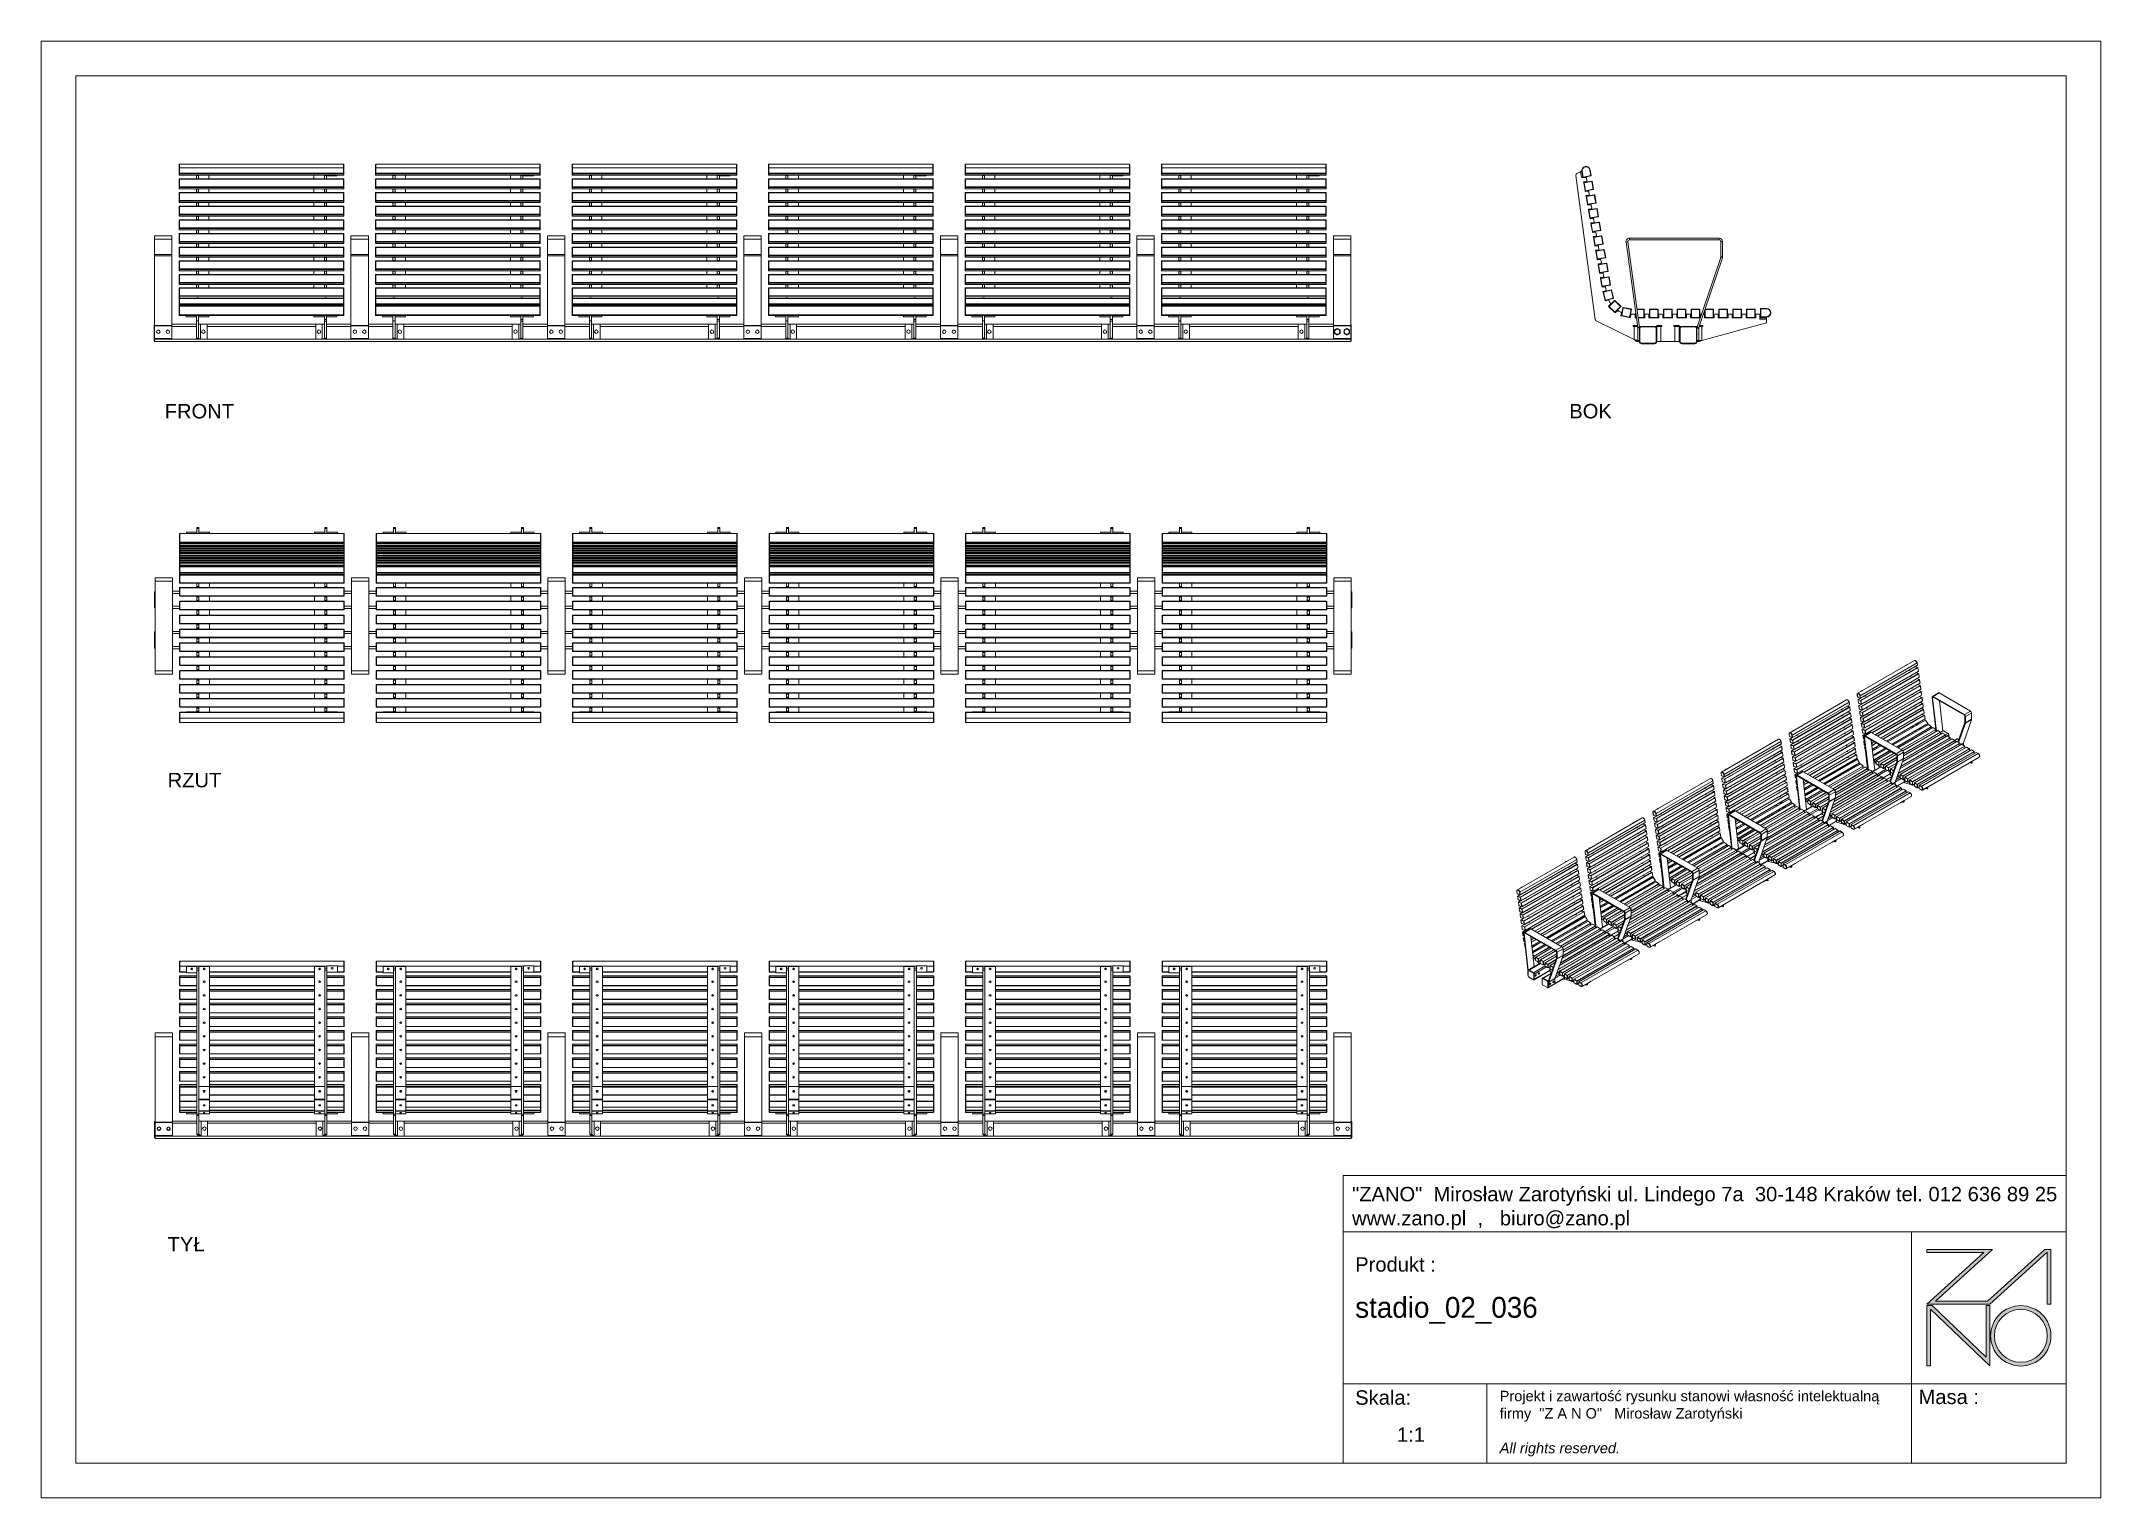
# Model space of a CAD drawing. Header units: millimetres. Extents: x 2717 to 8657, y -3129 to 1071.
import ezdxf

# ---------------------------------------------------------------- set-up
doc = ezdxf.new("R2010")
doc.units = ezdxf.units.MM
doc.layers.add('tabelka', color=155, linetype='Continuous')
doc.layers.add('WYMIAR', color=96, linetype='Continuous')

msp = doc.modelspace()

# ---------------------------------------------------------------- texts
at = {"layer": 'WYMIAR', "char_height": 41.595, "width": 196.525, "attachment_point": 1}
for s, insert in [('{\\f@Arial Unicode MS|b0|i0|c238|p34;FRONT}', (3073.4, 24.7)), ('{\\f@Arial Unicode MS|b0|i0|c238|p34;BOK}', (7124.4, 24.7)), ('{\\f@Arial Unicode MS|b0|i0|c238|p34;RZUT}', (3081.9, -1039.1)), ('{\\f@Arial Unicode MS|b0|i0|c238|p34;TYŁ}', (3081.9, -2377.3))]:
    msp.add_mtext(s, dxfattribs=dict(at, insert=insert))

# ---------------------------------------------------------------- blocks, each defined once
blk = doc.blocks.new('izometria')
at = {"color": 7, "linetype": 'Continuous', "lineweight": 15}
for p, q in [((6018, 4351), (5683, 4158)), ((6033, 4337), (5698, 4144)), ((5700, 4130), (6035, 4323)), ((5700, 4129), (6034, 4322)), ((5701, 4116), (6036, 4309)), ((6037, 4308), (5702, 4115)), ((5705, 4095), (6040, 4288)), ((5705, 4094), (6039, 4287)), ((5706, 4081), (6041, 4274)), ((6042, 4273), (5707, 4080)), ((5710, 4060), (6044, 4253)), ((5710, 4059), (6044, 4252)), ((5969, 4324), (5965, 4322)), ((5971, 4324), (5966, 4322)), ((5968, 4322), (5966, 4322)), ((5972, 4324), (5971, 4324)), ((5984, 4293), (5986, 4292)), ((5987, 4293), (5991, 4295)), ((5987, 4292), (5991, 4294)), ((5987, 4293), (5987, 4294)), ((5988, 4258), (5991, 4257)), ((5991, 4295), (5991, 4297)), ((5991, 4257), (5996, 4259)), ((5992, 4258), (5996, 4260)), ((5992, 4258), (5992, 4259)), ((5996, 4260), (5996, 4262)), ((6018, 4351), (6018, 4351)), ((6036, 4309), (6021, 4315)), ((6036, 4309), (6021, 4314)), ((6041, 4274), (6026, 4280)), ((6041, 4274), (6026, 4279)), ((6046, 4239), (6031, 4245)), ((6046, 4239), (6031, 4244)), ((6035, 4323), (6033, 4337)), ((6035, 4323), (6033, 4337)), ((6040, 4288), (6037, 4308)), ((6040, 4288), (6037, 4308)), ((6045, 4253), (6042, 4273)), ((6044, 4253), (6042, 4273)), ((5680, 4150), (5682, 4136)), ((5681, 4149), (5683, 4135)), ((5683, 4158), (5683, 4158)), ((5683, 4135), (5699, 4129)), ((5683, 4135), (5699, 4129)), ((5698, 4129), (5685, 4122)), ((5698, 4129), (5685, 4122)), ((5685, 4122), (5701, 4116)), ((5699, 4129), (5697, 4143)), ((5698, 4144), (5700, 4130)), ((5709, 4173), (5704, 4171)), ((5710, 4174), (5705, 4171)), ((5707, 4171), (5705, 4171)), ((5711, 4174), (5710, 4174)), ((5711, 4046), (6046, 4239)), ((6047, 4238), (5712, 4045)), ((5715, 4025), (6049, 4218)), ((5715, 4024), (6049, 4217)), ((5716, 4011), (6051, 4204)), ((6051, 4203), (5717, 4010)), ((5720, 3990), (6054, 4183)), ((5720, 3989), (6054, 4182)), ((5721, 3976), (6056, 4169)), ((6056, 4168), (5722, 3975)), ((5723, 4142), (5725, 4141)), ((5724, 3954), (6059, 4147)), ((5725, 3955), (6059, 4148)), ((5726, 4142), (5730, 4145)), ((5726, 4141), (5730, 4144)), ((5726, 4142), (5726, 4144)), ((5726, 3941), (6060, 4134)), ((6061, 4133), (5727, 3940)), ((5730, 4145), (5730, 4146)), ((5993, 4223), (5996, 4222)), ((5996, 4222), (6001, 4224)), ((5997, 4223), (5996, 4224)), ((5997, 4223), (6001, 4225)), ((5998, 4188), (6001, 4187)), ((6001, 4225), (6001, 4227)), ((6001, 4187), (6006, 4189)), ((6002, 4188), (6001, 4189)), ((6002, 4188), (6006, 4190)), ((6003, 4153), (6006, 4152)), ((6006, 4190), (6006, 4192)), ((6006, 4152), (6010, 4154)), ((6006, 4153), (6006, 4154)), ((6006, 4153), (6011, 4155)), ((6011, 4155), (6011, 4157)), ((6016, 4120), (6015, 4122)), ((6051, 4204), (6036, 4210)), ((6051, 4204), (6036, 4209)), ((6056, 4169), (6041, 4175)), ((6056, 4169), (6041, 4174)), ((6061, 4134), (6046, 4140)), ((6060, 4134), (6046, 4139)), ((6050, 4218), (6047, 4238)), ((6049, 4218), (6047, 4238)), ((6054, 4183), (6051, 4203)), ((6055, 4183), (6052, 4203)), ((6059, 4148), (6056, 4168)), ((6059, 4148), (6057, 4168)), ((6064, 4113), (6061, 4133)), ((6064, 4113), (6062, 4133)), ((6142, 3947), (6121, 4134)), ((6124, 4132), (6121, 4134)), ((6158, 4160), (6123, 4140)), ((6124, 4132), (6128, 4135)), ((6146, 3935), (6124, 4132)), ((6128, 4139), (6163, 4160)), ((6128, 4139), (6311, 4034)), ((6128, 4139), (6128, 4135)), ((6128, 4135), (6311, 4030)), ((6163, 4160), (6346, 4054)), ((5617, 4119), (5283, 3926)), ((5632, 4105), (5297, 3912)), ((5299, 3898), (5634, 4091)), ((5299, 3898), (5634, 4091)), ((5301, 3884), (5635, 4078)), ((5636, 4076), (5302, 3883)), ((5304, 3863), (5639, 4056)), ((5304, 3863), (5639, 4056)), ((5306, 3849), (5640, 4043)), ((5641, 4041), (5306, 3848)), ((5309, 3828), (5644, 4021)), ((5309, 3828), (5644, 4021)), ((5311, 3814), (5645, 4008)), ((5646, 4006), (5311, 3813)), ((5569, 4093), (5564, 4090)), ((5570, 4093), (5566, 4091)), ((5567, 4090), (5566, 4091)), ((5571, 4093), (5570, 4093)), ((5583, 4061), (5585, 4060)), ((5586, 4061), (5590, 4064)), ((5586, 4060), (5590, 4063)), ((5586, 4061), (5586, 4063)), ((5588, 4026), (5590, 4025)), ((5590, 4064), (5590, 4066)), ((5591, 4026), (5595, 4029)), ((5591, 4025), (5595, 4028)), ((5591, 4026), (5591, 4028)), ((5595, 4029), (5595, 4031)), ((5617, 4120), (5617, 4119)), ((5635, 4078), (5620, 4083)), ((5636, 4078), (5621, 4083)), ((5640, 4043), (5625, 4048)), ((5641, 4043), (5626, 4048)), ((5645, 4008), (5630, 4013)), ((5645, 4008), (5631, 4013)), ((5634, 4092), (5632, 4106)), ((5634, 4091), (5632, 4105)), ((5639, 4057), (5636, 4077)), ((5639, 4056), (5636, 4076)), ((5644, 4022), (5641, 4042)), ((5644, 4021), (5641, 4041)), ((5649, 3987), (5646, 4007)), ((5649, 3986), (5646, 4006)), ((5685, 4121), (5687, 4101)), ((5701, 4115), (5685, 4121)), ((5685, 4121), (5688, 4100)), ((5688, 4100), (5704, 4094)), ((5688, 4100), (5704, 4094)), ((5689, 4086), (5692, 4066)), ((5703, 4094), (5690, 4087)), ((5703, 4094), (5690, 4087)), ((5690, 4087), (5706, 4081)), ((5706, 4080), (5690, 4086)), ((5690, 4086), (5693, 4065)), ((5693, 4065), (5709, 4059)), ((5693, 4065), (5709, 4059)), ((5694, 4051), (5697, 4031)), ((5708, 4059), (5695, 4052)), ((5708, 4059), (5695, 4052)), ((5695, 4052), (5711, 4046)), ((5711, 4045), (5695, 4051)), ((5695, 4051), (5697, 4030)), ((5697, 4030), (5713, 4024)), ((5698, 4030), (5714, 4024)), ((5699, 4016), (5702, 3996)), ((5713, 4024), (5700, 4017)), ((5713, 4024), (5700, 4017)), ((5700, 4017), (5716, 4011)), ((5716, 4010), (5700, 4016)), ((5700, 4016), (5702, 3995)), ((5704, 4094), (5701, 4115)), ((5702, 4115), (5705, 4095)), ((5709, 4059), (5706, 4080)), ((5707, 4080), (5710, 4060)), ((5713, 4024), (5711, 4045)), ((5712, 4045), (5715, 4025)), ((5718, 3989), (5716, 4010)), ((5717, 4010), (5720, 3990)), ((5728, 4107), (5730, 4106)), ((5729, 3919), (6064, 4112)), ((5730, 3920), (6064, 4113)), ((5731, 4107), (5735, 4110)), ((5731, 4106), (5735, 4109)), ((5731, 4107), (5731, 4109)), ((5732, 4072), (5735, 4071)), ((5735, 4110), (5735, 4111)), ((5735, 4071), (5740, 4074)), ((5736, 4072), (5740, 4075)), ((5736, 4072), (5736, 4074)), ((5737, 4037), (5740, 4036)), ((5740, 4075), (5740, 4076)), ((5740, 4036), (5745, 4039)), ((5741, 4037), (5740, 4039)), ((5741, 4037), (5745, 4040)), ((5742, 4002), (5745, 4001)), ((5745, 4040), (5745, 4041)), ((5745, 4001), (5750, 4004)), ((5746, 4002), (5745, 4004)), ((5746, 4002), (5750, 4005)), ((5750, 4005), (5750, 4006)), ((5766, 3926), (6065, 4099)), ((6066, 4098), (5768, 3925)), ((5786, 3915), (6069, 4078)), ((5787, 3914), (6069, 4077)), ((5799, 3907), (6070, 4064)), ((6071, 4063), (5800, 3906)), ((5819, 3896), (6074, 4043)), ((5820, 3895), (6074, 4042)), ((5831, 3889), (6075, 4030)), ((6076, 4029), (5832, 3888)), ((5852, 3877), (6080, 4008)), ((5853, 3876), (6080, 4008)), ((5860, 3872), (6082, 4001)), ((6008, 4118), (6011, 4117)), ((6011, 4118), (6016, 4120)), ((6011, 4117), (6015, 4119)), ((6011, 4118), (6011, 4119)), ((6013, 4083), (6015, 4082)), ((6016, 4083), (6021, 4085)), ((6016, 4082), (6020, 4084)), ((6016, 4083), (6016, 4084)), ((6018, 4048), (6020, 4047)), ((6021, 4085), (6020, 4087)), ((6021, 4048), (6025, 4050)), ((6021, 4047), (6025, 4049)), ((6021, 4048), (6021, 4049)), ((6022, 4012), (6025, 4012)), ((6025, 4050), (6025, 4052)), ((6026, 4013), (6030, 4015)), ((6026, 4012), (6030, 4014)), ((6026, 4013), (6026, 4014)), ((6030, 4015), (6030, 4017)), ((6066, 4099), (6051, 4105)), ((6065, 4099), (6051, 4104)), ((6071, 4064), (6056, 4070)), ((6070, 4064), (6056, 4069)), ((6075, 4030), (6060, 4034)), ((6075, 4030), (6060, 4034)), ((6069, 4078), (6066, 4098)), ((6069, 4078), (6066, 4098)), ((6074, 4043), (6071, 4063)), ((6074, 4043), (6071, 4063)), ((6080, 4009), (6076, 4029)), ((6080, 4008), (6076, 4029)), ((6095, 3981), (6083, 4000)), ((6184, 3938), (6164, 4114)), ((6353, 4003), (6305, 3867)), ((6311, 4034), (6346, 4054)), ((6311, 4030), (6311, 4034)), ((6318, 4022), (6314, 4024)), ((6314, 4024), (6314, 3988)), ((6317, 3983), (6353, 4003)), ((6318, 4022), (6353, 4042)), ((6318, 4022), (6318, 3985)), ((6318, 3985), (6353, 4006)), ((6353, 4042), (6353, 4006)), ((5216, 3888), (4882, 3695)), ((5217, 3888), (5216, 3888)), ((5280, 3918), (5282, 3904)), ((5280, 3918), (5282, 3904)), ((5282, 3904), (5298, 3898)), ((5282, 3904), (5298, 3898)), ((5283, 3926), (5283, 3926)), ((5297, 3898), (5284, 3890)), ((5284, 3889), (5287, 3869)), ((5300, 3883), (5284, 3889)), ((5284, 3889), (5287, 3869)), ((5298, 3898), (5285, 3890)), ((5285, 3890), (5301, 3884)), ((5298, 3898), (5296, 3912)), ((5297, 3912), (5299, 3898)), ((5303, 3863), (5300, 3883)), ((5302, 3883), (5304, 3863)), ((5308, 3942), (5304, 3940)), ((5309, 3942), (5305, 3940)), ((5306, 3940), (5305, 3940)), ((5310, 3942), (5309, 3942)), ((5314, 3793), (5648, 3986)), ((5314, 3793), (5649, 3986)), ((5315, 3779), (5650, 3973)), ((5651, 3971), (5316, 3778)), ((5319, 3758), (5653, 3951)), ((5319, 3758), (5654, 3951)), ((5320, 3744), (5655, 3938)), ((5656, 3936), (5321, 3743)), ((5322, 3911), (5324, 3910)), ((5324, 3723), (5658, 3916)), ((5324, 3723), (5658, 3916)), ((5325, 3911), (5329, 3913)), ((5325, 3910), (5329, 3912)), ((5325, 3911), (5325, 3912)), ((5325, 3709), (5660, 3903)), ((5661, 3901), (5326, 3708)), ((5329, 3913), (5329, 3915)), ((5329, 3688), (5663, 3881)), ((5329, 3688), (5663, 3881)), ((5334, 3878), (5334, 3880)), ((5593, 3991), (5595, 3990)), ((5596, 3991), (5600, 3994)), ((5596, 3990), (5600, 3993)), ((5596, 3991), (5596, 3993)), ((5598, 3956), (5600, 3955)), ((5600, 3994), (5600, 3996)), ((5601, 3956), (5605, 3959)), ((5601, 3955), (5605, 3958)), ((5601, 3956), (5601, 3958)), ((5603, 3921), (5605, 3920)), ((5605, 3959), (5605, 3961)), ((5606, 3921), (5610, 3924)), ((5606, 3920), (5610, 3923)), ((5606, 3921), (5606, 3923)), ((5607, 3886), (5610, 3885)), ((5610, 3924), (5610, 3926)), ((5610, 3885), (5615, 3888)), ((5611, 3886), (5610, 3888)), ((5611, 3886), (5615, 3889)), ((5615, 3889), (5615, 3891)), ((5650, 3973), (5635, 3978)), ((5650, 3973), (5635, 3978)), ((5655, 3938), (5640, 3943)), ((5655, 3938), (5640, 3943)), ((5660, 3903), (5645, 3908)), ((5660, 3903), (5645, 3908)), ((5654, 3952), (5651, 3972)), ((5654, 3951), (5651, 3971)), ((5659, 3917), (5656, 3937)), ((5658, 3916), (5656, 3936)), ((5664, 3882), (5661, 3902)), ((5663, 3881), (5661, 3901)), ((5702, 3995), (5718, 3989)), ((5703, 3995), (5719, 3989)), ((5704, 3981), (5707, 3961)), ((5720, 3975), (5704, 3981)), ((5704, 3981), (5707, 3960)), ((5718, 3989), (5705, 3982)), ((5718, 3989), (5705, 3982)), ((5705, 3982), (5721, 3976)), ((5707, 3960), (5723, 3954)), ((5708, 3960), (5724, 3954)), ((5709, 3946), (5712, 3926)), ((5725, 3940), (5709, 3946)), ((5709, 3946), (5712, 3925)), ((5723, 3954), (5710, 3947)), ((5723, 3954), (5710, 3947)), ((5710, 3947), (5726, 3941)), ((5712, 3925), (5728, 3919)), ((5713, 3925), (5729, 3919)), ((5727, 3919), (5714, 3912)), ((5714, 3911), (5717, 3891)), ((5714, 3911), (5717, 3890)), ((5722, 3908), (5714, 3911)), ((5728, 3919), (5715, 3912)), ((5715, 3912), (5723, 3909)), ((5717, 3890), (5722, 3888)), ((5717, 3890), (5722, 3889)), ((5723, 3954), (5720, 3975)), ((5741, 3716), (5720, 3903)), ((5724, 3901), (5720, 3903)), ((5722, 3975), (5725, 3955)), ((5758, 3929), (5722, 3908)), ((5724, 3901), (5728, 3903)), ((5746, 3704), (5724, 3901)), ((5728, 3919), (5725, 3940)), ((5727, 3940), (5730, 3920)), ((5727, 3908), (5763, 3928)), ((5727, 3908), (5910, 3802)), ((5727, 3908), (5727, 3904)), ((5727, 3904), (5910, 3798)), ((5747, 3967), (5750, 3966)), ((5750, 3967), (5755, 3970)), ((5750, 3966), (5754, 3969)), ((5750, 3967), (5750, 3969)), ((5752, 3932), (5755, 3931)), ((5755, 3970), (5754, 3971)), ((5755, 3932), (5760, 3935)), ((5755, 3931), (5759, 3934)), ((5755, 3932), (5755, 3934)), ((5760, 3935), (5759, 3936)), ((5763, 3928), (5945, 3823)), ((5783, 3706), (5763, 3883)), ((6083, 4000), (5861, 3872)), ((5884, 3859), (6095, 3980)), ((6095, 3979), (5885, 3858)), ((5885, 3858), (6083, 3972)), ((6099, 3974), (5891, 3854)), ((6100, 3974), (5891, 3854)), ((5911, 3843), (6116, 3961)), ((6116, 3960), (5912, 3842)), ((6125, 3956), (5920, 3837)), ((6126, 3956), (5921, 3837)), ((6256, 3880), (5922, 3687)), ((5923, 3689), (6255, 3881)), ((6238, 3890), (5931, 3713)), ((6239, 3890), (5931, 3713)), ((5937, 3828), (6142, 3946)), ((5937, 3730), (6227, 3897)), ((6228, 3896), (5937, 3728)), ((6143, 3945), (5938, 3827)), ((6210, 3907), (5946, 3754)), ((6211, 3907), (5946, 3754)), ((6154, 3939), (5948, 3821)), ((6154, 3939), (5948, 3820)), ((6199, 3912), (5951, 3769)), ((5952, 3804), (6170, 3930)), ((6171, 3929), (5952, 3802)), ((6182, 3923), (5952, 3791)), ((6182, 3923), (5952, 3790)), ((5952, 3771), (6199, 3914)), ((6003, 3963), (6004, 3956)), ((6004, 3964), (6008, 3958)), ((6004, 3956), (6004, 3956)), ((6006, 3965), (6010, 3959)), ((6020, 3936), (6023, 3933)), ((6021, 3936), (6024, 3931)), ((6023, 3937), (6026, 3932)), ((6028, 3977), (6031, 3971)), ((6031, 3972), (6035, 3975)), ((6035, 3975), (6031, 3972)), ((6031, 3971), (6031, 3972)), ((6035, 3977), (6039, 3979)), ((6039, 3978), (6035, 3975)), ((6035, 3975), (6039, 3978)), ((6035, 3974), (6035, 3975)), ((6044, 3950), (6047, 3944)), ((6045, 3948), (6044, 3950)), ((6049, 3951), (6045, 3948)), ((6049, 3951), (6048, 3952)), ((6049, 3951), (6053, 3953)), ((6055, 3953), (6050, 3950)), ((6095, 3980), (6083, 4000)), ((6083, 3972), (6095, 3979)), ((6083, 3972), (6095, 3979)), ((6083, 3972), (6083, 3972)), ((6095, 3979), (6095, 3979)), ((6116, 3962), (6100, 3974)), ((6116, 3961), (6100, 3974)), ((6114, 3949), (6116, 3960)), ((6115, 3950), (6117, 3961)), ((6143, 3946), (6126, 3956)), ((6142, 3946), (6126, 3956)), ((6143, 3933), (6143, 3945)), ((6143, 3933), (6143, 3945)), ((6170, 3930), (6154, 3939)), ((6171, 3930), (6155, 3939)), ((6170, 3930), (6184, 3938)), ((6185, 3938), (6171, 3930)), ((6188, 3937), (6171, 3928)), ((6171, 3917), (6171, 3929)), ((6171, 3917), (6171, 3929)), ((6199, 3914), (6182, 3923)), ((6199, 3914), (6183, 3923)), ((6188, 3937), (6214, 3922)), ((6214, 3922), (6199, 3914)), ((6199, 3900), (6199, 3912)), ((6219, 3914), (6200, 3903)), ((6200, 3901), (6200, 3913)), ((6227, 3897), (6211, 3907)), ((6227, 3897), (6211, 3907)), ((6215, 3922), (6217, 3921)), ((6217, 3921), (6216, 3921)), ((6217, 3921), (6219, 3917)), ((6219, 3917), (6219, 3917)), ((6219, 3917), (6219, 3915)), ((6219, 3914), (6219, 3902)), ((6228, 3884), (6228, 3896)), ((6228, 3884), (6228, 3896)), ((6256, 3881), (6239, 3890)), ((6255, 3881), (6239, 3890)), ((6267, 3890), (6253, 3882)), ((6270, 3890), (6255, 3881)), ((6256, 3868), (6256, 3880)), ((6256, 3868), (6256, 3880)), ((6270, 3890), (6278, 3885)), ((6314, 3986), (6273, 3871)), ((6317, 3983), (6277, 3869)), ((6314, 3988), (6318, 3985)), ((6317, 3983), (6314, 3986)), ((5231, 3874), (4897, 3681)), ((4899, 3667), (5233, 3860)), ((4899, 3666), (5233, 3859)), ((4900, 3653), (5234, 3846)), ((5235, 3845), (4901, 3652)), ((4903, 3631), (5238, 3824)), ((4904, 3632), (5238, 3825)), ((4905, 3618), (5239, 3811)), ((5240, 3810), (4906, 3617)), ((4908, 3596), (5243, 3789)), ((4909, 3597), (5243, 3790)), ((4910, 3583), (5244, 3776)), ((5245, 3775), (4911, 3582)), ((5168, 3861), (5164, 3859)), ((5169, 3862), (5165, 3859)), ((5166, 3859), (5165, 3859)), ((5170, 3862), (5169, 3862)), ((5182, 3830), (5185, 3829)), ((5185, 3830), (5190, 3833)), ((5185, 3829), (5189, 3832)), ((5185, 3830), (5185, 3832)), ((5187, 3795), (5190, 3794)), ((5190, 3833), (5189, 3834)), ((5190, 3795), (5195, 3798)), ((5190, 3794), (5194, 3797)), ((5190, 3795), (5190, 3797)), ((5192, 3760), (5194, 3759)), ((5195, 3798), (5194, 3799)), ((5195, 3760), (5200, 3763)), ((5195, 3759), (5199, 3762)), ((5195, 3760), (5195, 3762)), ((5200, 3763), (5199, 3764)), ((5235, 3846), (5220, 3852)), ((5234, 3846), (5220, 3852)), ((5240, 3811), (5225, 3817)), ((5239, 3811), (5225, 3817)), ((5245, 3776), (5230, 3782)), ((5244, 3776), (5230, 3782)), ((5233, 3860), (5231, 3874)), ((5233, 3860), (5232, 3874)), ((5238, 3825), (5235, 3845)), ((5238, 3825), (5236, 3846)), ((5243, 3790), (5240, 3811)), ((5243, 3790), (5240, 3810)), ((5248, 3755), (5245, 3776)), ((5248, 3755), (5245, 3775)), ((5287, 3869), (5303, 3863)), ((5287, 3869), (5303, 3863)), ((5302, 3863), (5289, 3855)), ((5289, 3854), (5292, 3834)), ((5305, 3848), (5289, 3854)), ((5289, 3854), (5292, 3834)), ((5302, 3863), (5290, 3855)), ((5290, 3855), (5306, 3849)), ((5292, 3834), (5308, 3828)), ((5292, 3834), (5308, 3828)), ((5307, 3828), (5294, 3820)), ((5294, 3819), (5296, 3799)), ((5310, 3813), (5294, 3819)), ((5294, 3819), (5297, 3799)), ((5307, 3828), (5295, 3820)), ((5295, 3820), (5311, 3814)), ((5297, 3799), (5313, 3793)), ((5297, 3799), (5313, 3793)), ((5312, 3793), (5299, 3785)), ((5312, 3793), (5299, 3785)), ((5299, 3785), (5315, 3779)), ((5299, 3784), (5301, 3764)), ((5315, 3778), (5299, 3784)), ((5299, 3784), (5302, 3764)), ((5302, 3764), (5318, 3758)), ((5302, 3764), (5318, 3758)), ((5317, 3758), (5304, 3750)), ((5308, 3828), (5305, 3848)), ((5306, 3848), (5309, 3828)), ((5313, 3793), (5310, 3813)), ((5311, 3813), (5314, 3793)), ((5318, 3758), (5315, 3778)), ((5316, 3778), (5319, 3758)), ((5327, 3876), (5329, 3875)), ((5330, 3876), (5334, 3878)), ((5330, 3875), (5334, 3877)), ((5330, 3876), (5330, 3877)), ((5332, 3841), (5334, 3840)), ((5335, 3841), (5339, 3843)), ((5335, 3840), (5339, 3842)), ((5335, 3841), (5335, 3842)), ((5337, 3806), (5339, 3805)), ((5339, 3843), (5339, 3845)), ((5340, 3806), (5344, 3808)), ((5340, 3805), (5344, 3807)), ((5340, 3806), (5340, 3807)), ((5342, 3771), (5344, 3770)), ((5344, 3808), (5344, 3810)), ((5345, 3771), (5349, 3773)), ((5345, 3770), (5349, 3772)), ((5345, 3771), (5345, 3772)), ((5349, 3773), (5349, 3775)), ((5366, 3695), (5665, 3868)), ((5665, 3866), (5367, 3694)), ((5386, 3683), (5668, 3846)), ((5386, 3683), (5668, 3846)), ((5398, 3676), (5670, 3833)), ((5670, 3831), (5400, 3675)), ((5419, 3664), (5673, 3811)), ((5419, 3664), (5673, 3811)), ((5430, 3658), (5674, 3799)), ((5675, 3797), (5432, 3657)), ((5451, 3645), (5679, 3777)), ((5452, 3645), (5679, 3776)), ((5459, 3641), (5681, 3770)), ((5682, 3769), (5460, 3641)), ((5612, 3851), (5615, 3850)), ((5615, 3850), (5620, 3853)), ((5616, 3851), (5615, 3853)), ((5616, 3851), (5620, 3854)), ((5617, 3816), (5620, 3815)), ((5620, 3854), (5620, 3856)), ((5620, 3815), (5624, 3818)), ((5621, 3816), (5620, 3818)), ((5621, 3816), (5625, 3819)), ((5622, 3781), (5625, 3780)), ((5625, 3819), (5625, 3821)), ((5625, 3781), (5630, 3784)), ((5625, 3780), (5629, 3783)), ((5625, 3781), (5625, 3783)), ((5630, 3784), (5629, 3786)), ((5665, 3868), (5650, 3873)), ((5665, 3868), (5650, 3873)), ((5670, 3833), (5655, 3838)), ((5670, 3833), (5655, 3838)), ((5675, 3799), (5659, 3803)), ((5674, 3799), (5659, 3803)), ((5668, 3846), (5665, 3866)), ((5669, 3847), (5666, 3867)), ((5673, 3811), (5670, 3831)), ((5673, 3812), (5671, 3832)), ((5679, 3777), (5675, 3797)), ((5680, 3777), (5676, 3798)), ((5694, 3749), (5682, 3769)), ((5694, 3749), (5683, 3769)), ((5723, 3879), (5719, 3877)), ((5719, 3876), (5722, 3856)), ((5719, 3876), (5722, 3855)), ((5723, 3874), (5719, 3876)), ((5723, 3879), (5720, 3877)), ((5720, 3877), (5723, 3875)), ((5722, 3855), (5726, 3854)), ((5722, 3855), (5726, 3854)), ((5724, 3840), (5728, 3820)), ((5724, 3840), (5728, 3819)), ((5727, 3839), (5724, 3840)), ((5727, 3842), (5725, 3841)), ((5727, 3842), (5725, 3841)), ((5725, 3841), (5727, 3841)), ((5728, 3819), (5729, 3819)), ((5729, 3819), (5730, 3819)), ((5765, 3864), (5781, 3873)), ((5765, 3865), (5780, 3873)), ((5766, 3862), (5769, 3864)), ((5766, 3862), (5769, 3864)), ((5793, 3866), (5767, 3850)), ((5767, 3852), (5792, 3866)), ((5769, 3864), (5769, 3866)), ((5769, 3828), (5814, 3854)), ((5769, 3829), (5813, 3854)), ((5770, 3821), (5821, 3850)), ((5822, 3849), (5770, 3820)), ((5770, 3822), (5774, 3824)), ((5774, 3824), (5770, 3822)), ((5846, 3836), (5773, 3794)), ((5773, 3795), (5845, 3836)), ((5773, 3793), (5846, 3835)), ((5852, 3832), (5774, 3787)), ((5853, 3832), (5774, 3786)), ((5774, 3826), (5778, 3828)), ((5778, 3827), (5774, 3824)), ((5774, 3824), (5778, 3827)), ((5774, 3823), (5774, 3824)), ((5776, 3773), (5781, 3768)), ((5781, 3767), (5776, 3771)), ((5778, 3752), (5781, 3767)), ((5782, 3767), (5779, 3750)), ((5781, 3768), (5872, 3821)), ((5873, 3820), (5782, 3767)), ((5784, 3798), (5783, 3799)), ((5788, 3800), (5784, 3798)), ((5788, 3800), (5787, 3801)), ((5788, 3800), (5792, 3803)), ((5794, 3802), (5790, 3800)), ((5790, 3762), (5790, 3743)), ((5881, 3815), (5791, 3763)), ((5882, 3815), (5791, 3763)), ((5791, 3763), (5808, 3753)), ((5807, 3752), (5791, 3761)), ((5791, 3761), (5791, 3743)), ((5792, 3841), (5796, 3836)), ((5899, 3805), (5808, 3752)), ((5808, 3753), (5898, 3805)), ((5809, 3814), (5812, 3808)), ((5910, 3799), (5819, 3746)), ((5910, 3798), (5820, 3746)), ((5836, 3737), (5914, 3782)), ((5914, 3780), (5837, 3736)), ((5914, 3768), (5847, 3730)), ((5914, 3768), (5848, 3730)), ((5952, 3772), (5904, 3636)), ((5910, 3802), (5945, 3823)), ((5910, 3798), (5910, 3802)), ((5917, 3790), (5914, 3792)), ((5914, 3792), (5914, 3756)), ((5917, 3790), (5952, 3811)), ((5917, 3790), (5917, 3754)), ((5917, 3754), (5952, 3775)), ((5917, 3752), (5952, 3772)), ((6267, 3874), (5932, 3681)), ((6267, 3874), (5933, 3681)), ((5949, 3672), (6284, 3865)), ((6284, 3863), (5950, 3670)), ((5952, 3811), (5952, 3775)), ((6295, 3858), (5961, 3665)), ((6296, 3858), (5961, 3665)), ((5977, 3655), (6312, 3848)), ((6313, 3847), (5978, 3654)), ((6323, 3841), (5989, 3648)), ((6324, 3841), (5989, 3648)), ((6006, 3639), (6340, 3832)), ((6341, 3831), (6006, 3638)), ((6352, 3825), (6017, 3632)), ((6352, 3825), (6018, 3632)), ((6034, 3623), (6368, 3816)), ((6369, 3814), (6035, 3621)), ((6380, 3810), (6045, 3617)), ((6380, 3810), (6046, 3617)), ((6392, 3804), (6057, 3610)), ((6064, 3589), (6398, 3783)), ((6284, 3865), (6267, 3874)), ((6284, 3865), (6268, 3874)), ((6284, 3851), (6284, 3863)), ((6285, 3856), (6305, 3867)), ((6285, 3855), (6305, 3866)), ((6285, 3852), (6285, 3864)), ((6312, 3848), (6296, 3858)), ((6312, 3848), (6296, 3858)), ((6301, 3855), (6303, 3855)), ((6307, 3852), (6303, 3855)), ((6305, 3866), (6305, 3853)), ((6307, 3852), (6306, 3852)), ((6307, 3852), (6307, 3851)), ((6313, 3835), (6313, 3847)), ((6313, 3835), (6313, 3847)), ((6341, 3832), (6324, 3841)), ((6340, 3832), (6324, 3841)), ((6341, 3819), (6341, 3831)), ((6341, 3819), (6341, 3831)), ((6368, 3816), (6352, 3825)), ((6369, 3816), (6353, 3825)), ((6378, 3771), (6357, 3758)), ((6357, 3759), (6357, 3758)), ((6357, 3753), (6357, 3759)), ((6369, 3804), (6369, 3815)), ((6369, 3804), (6369, 3814)), ((6378, 3771), (6378, 3771)), ((6392, 3804), (6380, 3810)), ((6392, 3804), (6381, 3810)), ((4816, 3657), (4481, 3464)), ((4831, 3643), (4496, 3450)), ((4816, 3657), (4816, 3657)), ((4833, 3629), (4831, 3643)), ((4833, 3629), (4831, 3643)), ((4879, 3687), (4881, 3673)), ((4879, 3687), (4881, 3673)), ((4881, 3673), (4897, 3667)), ((4882, 3695), (4882, 3695)), ((4882, 3672), (4898, 3666)), ((4883, 3658), (4886, 3638)), ((4899, 3652), (4883, 3658)), ((4883, 3658), (4886, 3638)), ((4897, 3667), (4884, 3659)), ((4897, 3667), (4884, 3659)), ((4884, 3659), (4900, 3653)), ((4886, 3638), (4902, 3632)), ((4887, 3637), (4903, 3631)), ((4897, 3667), (4895, 3681)), ((4897, 3681), (4899, 3667)), ((4902, 3632), (4899, 3652)), ((4901, 3652), (4904, 3632)), ((4907, 3711), (4903, 3708)), ((4908, 3711), (4904, 3709)), ((4905, 3709), (4904, 3709)), ((4909, 3711), (4908, 3711)), ((4913, 3562), (5248, 3755)), ((4913, 3561), (5248, 3754)), ((4915, 3548), (5249, 3741)), ((5250, 3740), (4916, 3547)), ((4918, 3527), (5253, 3720)), ((4918, 3526), (5253, 3719)), ((4920, 3513), (5254, 3706)), ((5255, 3705), (4920, 3512)), ((4921, 3679), (4924, 3679)), ((4923, 3492), (5258, 3685)), ((4923, 3491), (5258, 3684)), ((4924, 3679), (4928, 3681)), ((4925, 3679), (4924, 3681)), ((4925, 3679), (4929, 3682)), ((4925, 3478), (5259, 3671)), ((5260, 3670), (4925, 3477)), ((4926, 3644), (4929, 3644)), ((4928, 3457), (5263, 3650)), ((4928, 3456), (5262, 3649)), ((4929, 3682), (4929, 3684)), ((4929, 3644), (4934, 3647)), ((4929, 3644), (4933, 3646)), ((4929, 3644), (4929, 3646)), ((4934, 3647), (4933, 3649)), ((5197, 3725), (5199, 3724)), ((5200, 3725), (5204, 3728)), ((5200, 3724), (5204, 3727)), ((5200, 3725), (5200, 3727)), ((5202, 3690), (5204, 3689)), ((5204, 3728), (5204, 3729)), ((5205, 3690), (5209, 3693)), ((5205, 3689), (5209, 3692)), ((5205, 3690), (5205, 3692)), ((5207, 3655), (5209, 3654)), ((5209, 3693), (5209, 3694)), ((5210, 3655), (5214, 3658)), ((5210, 3654), (5214, 3657)), ((5210, 3655), (5210, 3657)), ((5214, 3658), (5214, 3659)), ((5250, 3741), (5235, 3747)), ((5249, 3741), (5235, 3747)), ((5254, 3706), (5239, 3712)), ((5255, 3706), (5240, 3712)), ((5259, 3671), (5244, 3677)), ((5260, 3671), (5245, 3677)), ((5264, 3636), (5249, 3642)), ((5264, 3636), (5249, 3642)), ((5253, 3720), (5250, 3741)), ((5253, 3720), (5250, 3740)), ((5258, 3685), (5255, 3706)), ((5258, 3685), (5255, 3705)), ((5263, 3650), (5260, 3671)), ((5263, 3650), (5260, 3670)), ((5303, 3749), (5306, 3729)), ((5317, 3758), (5304, 3750)), ((5304, 3750), (5320, 3744)), ((5320, 3743), (5304, 3749)), ((5304, 3749), (5307, 3729)), ((5307, 3729), (5323, 3723)), ((5307, 3729), (5323, 3723)), ((5308, 3714), (5311, 3694)), ((5322, 3723), (5309, 3715)), ((5322, 3723), (5309, 3715)), ((5309, 3715), (5325, 3709)), ((5325, 3708), (5309, 3714)), ((5309, 3714), (5311, 3694)), ((5311, 3694), (5328, 3688)), ((5312, 3694), (5328, 3688)), ((5313, 3679), (5316, 3659)), ((5327, 3688), (5314, 3680)), ((5327, 3688), (5314, 3680)), ((5314, 3680), (5322, 3677)), ((5314, 3679), (5316, 3659)), ((5321, 3676), (5314, 3679)), ((5316, 3659), (5321, 3657)), ((5317, 3659), (5321, 3657)), ((5318, 3644), (5321, 3624)), ((5318, 3644), (5321, 3624)), ((5323, 3643), (5318, 3644)), ((5322, 3647), (5319, 3645)), ((5322, 3647), (5319, 3645)), ((5319, 3645), (5323, 3644)), ((5323, 3723), (5320, 3743)), ((5340, 3484), (5320, 3671)), ((5323, 3670), (5320, 3671)), ((5321, 3743), (5324, 3723)), ((5357, 3697), (5322, 3677)), ((5323, 3670), (5327, 3672)), ((5345, 3472), (5323, 3670)), ((5328, 3688), (5325, 3708)), ((5326, 3708), (5329, 3688)), ((5327, 3677), (5362, 3697)), ((5327, 3677), (5327, 3672)), ((5327, 3677), (5509, 3571)), ((5327, 3672), (5509, 3567)), ((5347, 3736), (5349, 3735)), ((5350, 3736), (5354, 3738)), ((5350, 3735), (5354, 3737)), ((5350, 3736), (5350, 3737)), ((5351, 3701), (5354, 3700)), ((5354, 3738), (5354, 3740)), ((5354, 3700), (5359, 3702)), ((5355, 3701), (5354, 3702)), ((5355, 3701), (5359, 3703)), ((5359, 3703), (5359, 3705)), ((5362, 3697), (5545, 3592)), ((5382, 3475), (5363, 3652)), ((5365, 3633), (5380, 3642)), ((5365, 3633), (5380, 3642)), ((5483, 3627), (5694, 3749)), ((5694, 3748), (5484, 3627)), ((5484, 3626), (5683, 3741)), ((5699, 3743), (5490, 3623)), ((5699, 3743), (5491, 3623)), ((5510, 3612), (5715, 3730)), ((5716, 3729), (5511, 3611)), ((5725, 3724), (5520, 3606)), ((5725, 3724), (5520, 3606)), ((5855, 3648), (5521, 3456)), ((5522, 3458), (5855, 3650)), ((5838, 3659), (5530, 3481)), ((5838, 3659), (5531, 3482)), ((5866, 3643), (5532, 3450)), ((5867, 3643), (5532, 3450)), ((5536, 3596), (5741, 3715)), ((5827, 3665), (5536, 3497)), ((5537, 3499), (5826, 3666)), ((5742, 3714), (5538, 3596)), ((5809, 3675), (5545, 3523)), ((5810, 3675), (5545, 3522)), ((5753, 3708), (5547, 3589)), ((5753, 3708), (5548, 3589)), ((5799, 3681), (5550, 3538)), ((5551, 3540), (5798, 3682)), ((5552, 3573), (5770, 3699)), ((5770, 3697), (5552, 3571)), ((5781, 3692), (5552, 3559)), ((5782, 3692), (5552, 3559)), ((5603, 3732), (5603, 3725)), ((5603, 3725), (5603, 3725)), ((5604, 3733), (5607, 3727)), ((5606, 3734), (5609, 3728)), ((5620, 3705), (5623, 3700)), ((5620, 3705), (5622, 3702)), ((5622, 3706), (5625, 3701)), ((5627, 3746), (5630, 3740)), ((5630, 3741), (5634, 3744)), ((5634, 3744), (5630, 3741)), ((5630, 3740), (5630, 3741)), ((5634, 3745), (5639, 3748)), ((5638, 3746), (5634, 3744)), ((5634, 3744), (5638, 3746)), ((5635, 3743), (5634, 3744)), ((5643, 3718), (5646, 3713)), ((5644, 3717), (5643, 3718)), ((5648, 3720), (5644, 3717)), ((5648, 3720), (5653, 3722)), ((5648, 3720), (5648, 3721)), ((5654, 3722), (5650, 3719)), ((5683, 3741), (5694, 3748)), ((5683, 3741), (5694, 3748)), ((5683, 3741), (5683, 3741)), ((5694, 3748), (5694, 3748)), ((5715, 3730), (5699, 3743)), ((5716, 3730), (5700, 3743)), ((5714, 3718), (5716, 3729)), ((5714, 3718), (5716, 3729)), ((5741, 3715), (5725, 3724)), ((5742, 3715), (5726, 3724)), ((5742, 3702), (5742, 3714)), ((5742, 3702), (5742, 3714)), ((5742, 3702), (5742, 3702)), ((5770, 3699), (5753, 3708)), ((5770, 3699), (5754, 3708)), ((5819, 3726), (5770, 3698)), ((5770, 3699), (5783, 3706)), ((5770, 3685), (5770, 3697)), ((5820, 3725), (5771, 3696)), ((5771, 3686), (5771, 3698)), ((5779, 3750), (5790, 3757)), ((5779, 3750), (5790, 3757)), ((5798, 3682), (5782, 3692)), ((5798, 3682), (5782, 3692)), ((5786, 3755), (5790, 3750)), ((5791, 3743), (5807, 3733)), ((5791, 3742), (5807, 3733)), ((5847, 3710), (5799, 3682)), ((5856, 3705), (5799, 3672)), ((5799, 3669), (5799, 3681)), ((5799, 3669), (5799, 3681)), ((5803, 3735), (5813, 3723)), ((5807, 3733), (5807, 3752)), ((5808, 3752), (5808, 3733)), ((5808, 3733), (5819, 3739)), ((5808, 3733), (5819, 3739)), ((5827, 3666), (5810, 3675)), ((5826, 3666), (5810, 3675)), ((5819, 3745), (5819, 3727)), ((5835, 3736), (5819, 3745)), ((5819, 3745), (5819, 3726)), ((5819, 3726), (5835, 3716)), ((5819, 3726), (5835, 3717)), ((5820, 3746), (5836, 3737)), ((5873, 3685), (5827, 3658)), ((5827, 3656), (5873, 3682)), ((5827, 3653), (5827, 3665)), ((5827, 3653), (5827, 3665)), ((5835, 3717), (5835, 3736)), ((5836, 3716), (5847, 3722)), ((5837, 3736), (5837, 3717)), ((5837, 3717), (5847, 3723)), ((5855, 3650), (5838, 3659)), ((5855, 3650), (5839, 3659)), ((5847, 3729), (5847, 3710)), ((5864, 3719), (5847, 3729)), ((5847, 3729), (5847, 3710)), ((5847, 3710), (5864, 3701)), ((5847, 3709), (5864, 3700)), ((5848, 3730), (5864, 3721)), ((5883, 3669), (5853, 3651)), ((5882, 3666), (5854, 3650)), ((5855, 3636), (5855, 3648)), ((5856, 3637), (5856, 3649)), ((5864, 3721), (5911, 3747)), ((5864, 3701), (5864, 3719)), ((5910, 3745), (5865, 3719)), ((5865, 3719), (5865, 3701)), ((5865, 3700), (5875, 3706)), ((5865, 3701), (5875, 3706)), ((5883, 3633), (5867, 3643)), ((5883, 3633), (5867, 3643)), ((5913, 3755), (5873, 3639)), ((5873, 3705), (5873, 3682)), ((5875, 3713), (5875, 3694)), ((5917, 3752), (5876, 3637)), ((5905, 3730), (5876, 3714)), ((5905, 3730), (5876, 3714)), ((5876, 3714), (5892, 3704)), ((5892, 3703), (5876, 3712)), ((5876, 3712), (5876, 3694)), ((5876, 3694), (5889, 3686)), ((5876, 3693), (5889, 3686)), ((5877, 3692), (5877, 3677)), ((5877, 3677), (5884, 3672)), ((5892, 3704), (5896, 3706)), ((5892, 3694), (5892, 3703)), ((5896, 3704), (5893, 3703)), ((5893, 3703), (5893, 3698)), ((5938, 3657), (5905, 3638)), ((5932, 3664), (5910, 3651)), ((5957, 3638), (5912, 3612)), ((5917, 3752), (5913, 3755)), ((5914, 3756), (5917, 3754)), ((5916, 3670), (5920, 3667)), ((5916, 3670), (5920, 3668)), ((5920, 3668), (5920, 3681)), ((5921, 3685), (5921, 3668)), ((5921, 3668), (5932, 3674)), ((5921, 3667), (5932, 3673)), ((5932, 3680), (5932, 3661)), ((5948, 3670), (5932, 3680)), ((5932, 3680), (5932, 3661)), ((5932, 3661), (5948, 3652)), ((5932, 3660), (5949, 3651)), ((5933, 3681), (5949, 3672)), ((5948, 3652), (5948, 3670)), ((5950, 3670), (5950, 3652)), ((5950, 3651), (5960, 3657)), ((5950, 3652), (5960, 3657)), ((5957, 3655), (5957, 3635)), ((5960, 3664), (5960, 3645)), ((5977, 3654), (5960, 3663)), ((5960, 3663), (5960, 3645)), ((5960, 3657), (5960, 3631)), ((5960, 3645), (5977, 3635)), ((5961, 3665), (5977, 3655)), ((5961, 3644), (5977, 3635)), ((5977, 3635), (5977, 3654)), ((5978, 3654), (5978, 3635)), ((5978, 3635), (5988, 3641)), ((5978, 3635), (5988, 3641)), ((5988, 3647), (5988, 3629)), ((5989, 3648), (6006, 3639)), ((6005, 3638), (5989, 3647)), ((5989, 3647), (5989, 3628)), ((6005, 3619), (6005, 3638)), ((6006, 3638), (6006, 3619)), ((6331, 3744), (6332, 3744)), ((6332, 3744), (6353, 3756)), ((6332, 3744), (6332, 3744)), ((6342, 3750), (6350, 3748)), ((6352, 3748), (6356, 3750)), ((6353, 3756), (6353, 3756)), ((6353, 3750), (6353, 3756)), ((6353, 3750), (6357, 3753)), ((4498, 3436), (4833, 3629)), ((4498, 3435), (4832, 3628)), ((4499, 3422), (4834, 3615)), ((4835, 3614), (4500, 3421)), ((4503, 3401), (4837, 3594)), ((4503, 3400), (4837, 3593)), ((4504, 3387), (4839, 3580)), ((4840, 3579), (4505, 3386)), ((4508, 3366), (4842, 3559)), ((4508, 3365), (4842, 3558)), ((4509, 3352), (4844, 3545)), ((4844, 3544), (4510, 3351)), ((4513, 3331), (4847, 3524)), ((4513, 3330), (4847, 3523)), ((4767, 3630), (4763, 3628)), ((4768, 3630), (4764, 3628)), ((4765, 3628), (4764, 3628)), ((4770, 3630), (4768, 3630)), ((4781, 3599), (4784, 3598)), ((4784, 3598), (4789, 3600)), ((4785, 3599), (4789, 3601)), ((4785, 3599), (4785, 3600)), ((4786, 3564), (4789, 3563)), ((4789, 3601), (4789, 3603)), ((4789, 3563), (4794, 3565)), ((4790, 3564), (4789, 3565)), ((4790, 3564), (4794, 3566)), ((4791, 3529), (4794, 3528)), ((4794, 3566), (4794, 3568)), ((4794, 3528), (4799, 3530)), ((4795, 3529), (4794, 3530)), ((4795, 3529), (4799, 3531)), ((4799, 3531), (4799, 3533)), ((4834, 3615), (4819, 3621)), ((4834, 3615), (4819, 3620)), ((4839, 3580), (4824, 3586)), ((4839, 3580), (4824, 3585)), ((4844, 3545), (4829, 3551)), ((4844, 3545), (4829, 3550)), ((4849, 3510), (4834, 3516)), ((4838, 3594), (4835, 3614)), ((4837, 3594), (4835, 3614)), ((4843, 3559), (4840, 3579)), ((4842, 3559), (4840, 3579)), ((4847, 3524), (4844, 3544)), ((4848, 3524), (4845, 3544)), ((4888, 3623), (4891, 3603)), ((4904, 3617), (4888, 3623)), ((4888, 3623), (4891, 3603)), ((4902, 3632), (4889, 3624)), ((4902, 3632), (4889, 3624)), ((4889, 3624), (4905, 3618)), ((4891, 3603), (4907, 3597)), ((4892, 3602), (4908, 3596)), ((4906, 3597), (4893, 3589)), ((4893, 3588), (4896, 3568)), ((4909, 3582), (4893, 3588)), ((4893, 3588), (4896, 3568)), ((4907, 3597), (4894, 3589)), ((4894, 3589), (4910, 3583)), ((4896, 3568), (4912, 3562)), ((4896, 3567), (4912, 3561)), ((4911, 3562), (4898, 3554)), ((4898, 3553), (4901, 3533)), ((4914, 3547), (4898, 3553)), ((4898, 3553), (4901, 3533)), ((4912, 3562), (4899, 3554)), ((4899, 3554), (4915, 3548)), ((4901, 3533), (4917, 3527)), ((4901, 3532), (4917, 3526)), ((4916, 3527), (4903, 3519)), ((4903, 3518), (4906, 3498)), ((4919, 3512), (4903, 3518)), ((4903, 3518), (4906, 3498)), ((4907, 3597), (4904, 3617)), ((4916, 3527), (4904, 3519)), ((4904, 3519), (4920, 3513)), ((4906, 3617), (4909, 3597)), ((4912, 3562), (4909, 3582)), ((4911, 3582), (4913, 3562)), ((4917, 3527), (4914, 3547)), ((4916, 3547), (4918, 3527)), ((4931, 3609), (4934, 3609)), ((4934, 3609), (4939, 3612)), ((4934, 3609), (4938, 3611)), ((4934, 3609), (4934, 3611)), ((4936, 3574), (4938, 3574)), ((4939, 3612), (4938, 3614)), ((4939, 3574), (4944, 3577)), ((4939, 3574), (4943, 3576)), ((4939, 3574), (4939, 3576)), ((4941, 3539), (4943, 3539)), ((4944, 3577), (4943, 3579)), ((4944, 3539), (4948, 3542)), ((4944, 3539), (4948, 3541)), ((4944, 3539), (4944, 3541)), ((4948, 3542), (4948, 3544)), ((4965, 3464), (5264, 3636)), ((5265, 3635), (4966, 3463)), ((4985, 3452), (5268, 3615)), ((4985, 3452), (5267, 3614)), ((4998, 3445), (5269, 3601)), ((5270, 3600), (4999, 3444)), ((5018, 3433), (5272, 3580)), ((5018, 3433), (5272, 3579)), ((5030, 3426), (5274, 3567)), ((5275, 3566), (5031, 3425)), ((5051, 3414), (5279, 3546)), ((5051, 3414), (5278, 3545)), ((5058, 3410), (5281, 3538)), ((5282, 3538), (5059, 3409)), ((5082, 3396), (5293, 3518)), ((5293, 3517), (5083, 3395)), ((5212, 3620), (5214, 3619)), ((5215, 3620), (5219, 3623)), ((5215, 3619), (5219, 3622)), ((5215, 3620), (5215, 3622)), ((5217, 3585), (5219, 3584)), ((5219, 3623), (5219, 3624)), ((5220, 3585), (5224, 3588)), ((5220, 3584), (5224, 3587)), ((5220, 3585), (5220, 3587)), ((5221, 3550), (5224, 3549)), ((5224, 3588), (5224, 3589)), ((5224, 3549), (5229, 3552)), ((5225, 3550), (5225, 3552)), ((5225, 3550), (5229, 3552)), ((5229, 3552), (5229, 3554)), ((5234, 3514), (5238, 3516)), ((5269, 3601), (5254, 3607)), ((5269, 3601), (5254, 3607)), ((5274, 3567), (5259, 3572)), ((5274, 3567), (5259, 3571)), ((5268, 3615), (5265, 3636)), ((5268, 3615), (5265, 3635)), ((5273, 3580), (5270, 3601)), ((5272, 3580), (5270, 3600)), ((5279, 3546), (5275, 3567)), ((5279, 3546), (5275, 3566)), ((5294, 3518), (5282, 3538)), ((5293, 3518), (5282, 3538)), ((5282, 3510), (5293, 3517)), ((5282, 3510), (5293, 3517)), ((5293, 3517), (5293, 3517)), ((5321, 3624), (5325, 3623)), ((5322, 3624), (5325, 3622)), ((5323, 3609), (5327, 3588)), ((5326, 3611), (5324, 3610)), ((5326, 3611), (5324, 3610)), ((5324, 3610), (5326, 3609)), ((5324, 3609), (5328, 3588)), ((5327, 3608), (5324, 3609)), ((5328, 3588), (5329, 3588)), ((5328, 3587), (5329, 3587)), ((5365, 3631), (5369, 3633)), ((5365, 3630), (5368, 3632)), ((5366, 3621), (5391, 3635)), ((5393, 3634), (5366, 3619)), ((5369, 3633), (5369, 3635)), ((5369, 3597), (5413, 3623)), ((5369, 3598), (5413, 3623)), ((5369, 3591), (5373, 3593)), ((5373, 3593), (5369, 3591)), ((5370, 3590), (5420, 3619)), ((5421, 3618), (5370, 3588)), ((5372, 3564), (5444, 3605)), ((5373, 3562), (5445, 3604)), ((5445, 3604), (5373, 3562)), ((5451, 3600), (5373, 3555)), ((5452, 3600), (5373, 3555)), ((5373, 3595), (5378, 3597)), ((5378, 3596), (5373, 3593)), ((5373, 3593), (5378, 3596)), ((5374, 3592), (5373, 3593)), ((5375, 3542), (5381, 3537)), ((5380, 3536), (5375, 3540)), ((5377, 3521), (5380, 3536)), ((5381, 3536), (5378, 3519)), ((5378, 3519), (5390, 3526)), ((5378, 3519), (5390, 3526)), ((5381, 3537), (5471, 3589)), ((5472, 3588), (5381, 3536)), ((5383, 3566), (5382, 3568)), ((5388, 3569), (5383, 3566)), ((5385, 3523), (5390, 3518)), ((5387, 3569), (5387, 3570)), ((5388, 3569), (5392, 3571)), ((5393, 3571), (5389, 3568)), ((5481, 3584), (5390, 3531)), ((5390, 3530), (5390, 3512)), ((5406, 3521), (5390, 3530)), ((5390, 3530), (5390, 3511)), ((5391, 3610), (5395, 3604)), ((5481, 3583), (5391, 3531)), ((5391, 3531), (5407, 3522)), ((5406, 3502), (5406, 3521)), ((5407, 3522), (5497, 3574)), ((5408, 3582), (5411, 3577)), ((5499, 3573), (5408, 3521)), ((5408, 3521), (5408, 3502)), ((5509, 3567), (5418, 3515)), ((5509, 3567), (5419, 3515)), ((5435, 3506), (5513, 3550)), ((5513, 3549), (5436, 3504)), ((5513, 3537), (5447, 3499)), ((5513, 3536), (5447, 3499)), ((5464, 3489), (5510, 3516)), ((5513, 3524), (5472, 3408)), ((5516, 3520), (5476, 3406)), ((5551, 3541), (5503, 3405)), ((5509, 3571), (5545, 3592)), ((5509, 3567), (5509, 3571)), ((5516, 3559), (5513, 3561)), ((5513, 3561), (5513, 3525)), ((5513, 3525), (5516, 3523)), ((5516, 3520), (5513, 3524)), ((5516, 3559), (5552, 3579)), ((5516, 3559), (5516, 3523)), ((5516, 3523), (5552, 3543)), ((5516, 3520), (5551, 3541)), ((5548, 3440), (5883, 3633)), ((5884, 3632), (5549, 3439)), ((5552, 3579), (5552, 3543)), ((5894, 3626), (5560, 3433)), ((5895, 3626), (5560, 3433)), ((5577, 3424), (5911, 3617)), ((5912, 3616), (5577, 3423)), ((5923, 3610), (5588, 3417)), ((5923, 3610), (5589, 3417)), ((5605, 3408), (5939, 3601)), ((5940, 3599), (5606, 3406)), ((5951, 3594), (5616, 3401)), ((5951, 3594), (5617, 3401)), ((5633, 3391), (5968, 3584)), ((5968, 3583), (5634, 3390)), ((5979, 3579), (5645, 3386)), ((5980, 3579), (5645, 3386)), ((5991, 3572), (5657, 3379)), ((5663, 3358), (5997, 3551)), ((5884, 3624), (5904, 3636)), ((5884, 3623), (5904, 3635)), ((5884, 3620), (5884, 3632)), ((5884, 3620), (5884, 3632)), ((5912, 3617), (5895, 3626)), ((5911, 3617), (5895, 3626)), ((5904, 3635), (5904, 3621)), ((5912, 3610), (5957, 3636)), ((5912, 3604), (5912, 3616)), ((5912, 3604), (5912, 3616)), ((5939, 3601), (5923, 3610)), ((5940, 3601), (5924, 3610)), ((5931, 3512), (5952, 3525)), ((5940, 3588), (5940, 3600)), ((5940, 3588), (5940, 3599)), ((5941, 3519), (5950, 3516)), ((5968, 3584), (5951, 3594)), ((5951, 3517), (5955, 3519)), ((5968, 3584), (5952, 3594)), ((5952, 3525), (5952, 3525)), ((5952, 3519), (5952, 3525)), ((5952, 3519), (5956, 3521)), ((5978, 3539), (5956, 3527)), ((5956, 3528), (5956, 3527)), ((5956, 3521), (5956, 3528)), ((5960, 3631), (6002, 3620)), ((5968, 3573), (5968, 3583)), ((5969, 3573), (5969, 3583)), ((5978, 3540), (5978, 3539)), ((5992, 3572), (5980, 3579)), ((5991, 3572), (5980, 3579)), ((5989, 3628), (6005, 3618)), ((5989, 3628), (6005, 3619)), ((6006, 3619), (6017, 3625)), ((6006, 3618), (6017, 3624)), ((6007, 3619), (6017, 3616)), ((6017, 3631), (6017, 3612)), ((6033, 3621), (6017, 3631)), ((6017, 3631), (6017, 3612)), ((6017, 3612), (6033, 3603)), ((6017, 3611), (6033, 3602)), ((6018, 3632), (6034, 3623)), ((6033, 3603), (6033, 3621)), ((6034, 3602), (6045, 3608)), ((6035, 3621), (6035, 3603)), ((6035, 3603), (6045, 3608)), ((6045, 3616), (6045, 3597)), ((6045, 3616), (6045, 3597)), ((6057, 3609), (6045, 3616)), ((6045, 3597), (6057, 3590)), ((6045, 3597), (6057, 3590)), ((6046, 3617), (6057, 3610)), ((6071, 3593), (6070, 3593)), ((6092, 3605), (6071, 3593)), ((6071, 3594), (6071, 3593)), ((6081, 3599), (6092, 3596)), ((6092, 3606), (6092, 3605)), ((6092, 3596), (6092, 3606)), ((6096, 3599), (6092, 3596)), ((6096, 3608), (6117, 3620)), ((6096, 3608), (6096, 3608)), ((6096, 3599), (6096, 3608)), ((6117, 3621), (6117, 3620)), ((4415, 3425), (4080, 3232)), ((4430, 3411), (4095, 3218)), ((4097, 3204), (4432, 3397)), ((4097, 3204), (4432, 3397)), ((4367, 3399), (4362, 3396)), ((4368, 3399), (4363, 3397)), ((4365, 3397), (4363, 3397)), ((4369, 3399), (4368, 3399)), ((4415, 3426), (4415, 3425)), ((4432, 3398), (4430, 3412)), ((4432, 3397), (4430, 3411)), ((4478, 3456), (4480, 3442)), ((4479, 3455), (4481, 3441)), ((4481, 3464), (4481, 3464)), ((4481, 3441), (4497, 3435)), ((4481, 3441), (4497, 3435)), ((4482, 3427), (4485, 3407)), ((4496, 3435), (4483, 3428)), ((4496, 3435), (4483, 3428)), ((4483, 3428), (4499, 3422)), ((4499, 3421), (4483, 3427)), ((4483, 3427), (4486, 3406)), ((4486, 3406), (4502, 3400)), ((4486, 3406), (4502, 3400)), ((4501, 3400), (4488, 3393)), ((4501, 3400), (4488, 3393)), ((4497, 3435), (4495, 3449)), ((4496, 3450), (4498, 3436)), ((4502, 3400), (4499, 3421)), ((4500, 3421), (4503, 3401)), ((4506, 3480), (4502, 3477)), ((4508, 3480), (4503, 3477)), ((4505, 3477), (4503, 3477)), ((4509, 3480), (4508, 3480)), ((4514, 3317), (4849, 3510)), ((4849, 3509), (4515, 3316)), ((4517, 3295), (4852, 3488)), ((4518, 3296), (4852, 3489)), ((4519, 3282), (4853, 3475)), ((4854, 3474), (4520, 3281)), ((4521, 3448), (4523, 3447)), ((4522, 3260), (4857, 3453)), ((4523, 3261), (4857, 3454)), ((4524, 3448), (4528, 3451)), ((4524, 3447), (4528, 3450)), ((4524, 3448), (4524, 3450)), ((4524, 3247), (4858, 3440)), ((4859, 3439), (4525, 3246)), ((4525, 3413), (4528, 3412)), ((4527, 3225), (4862, 3418)), ((4528, 3451), (4528, 3452)), ((4528, 3226), (4862, 3419)), ((4528, 3412), (4533, 3415)), ((4529, 3413), (4533, 3416)), ((4529, 3413), (4529, 3415)), ((4533, 3416), (4533, 3417)), ((4564, 3232), (4863, 3405)), ((4864, 3404), (4566, 3231)), ((4796, 3494), (4799, 3493)), ((4799, 3493), (4803, 3495)), ((4799, 3494), (4799, 3495)), ((4799, 3494), (4804, 3496)), ((4801, 3459), (4804, 3458)), ((4804, 3496), (4804, 3498)), ((4804, 3459), (4809, 3461)), ((4804, 3458), (4808, 3460)), ((4804, 3459), (4804, 3460)), ((4806, 3424), (4808, 3423)), ((4809, 3461), (4808, 3463)), ((4809, 3424), (4814, 3426)), ((4809, 3423), (4813, 3425)), ((4809, 3424), (4809, 3425)), ((4814, 3426), (4813, 3428)), ((4849, 3510), (4834, 3515)), ((4854, 3475), (4839, 3481)), ((4853, 3475), (4839, 3480)), ((4859, 3440), (4844, 3446)), ((4858, 3440), (4844, 3445)), ((4852, 3489), (4849, 3509)), ((4864, 3405), (4849, 3411)), ((4863, 3405), (4849, 3410)), ((4852, 3489), (4850, 3509)), ((4857, 3454), (4854, 3474)), ((4857, 3454), (4855, 3474)), ((4862, 3419), (4859, 3439)), ((4862, 3419), (4859, 3439)), ((4867, 3384), (4864, 3404)), ((4867, 3384), (4864, 3404)), ((4906, 3498), (4922, 3492)), ((4906, 3497), (4922, 3491)), ((4921, 3492), (4908, 3484)), ((4908, 3483), (4911, 3463)), ((4924, 3477), (4908, 3483)), ((4908, 3483), (4911, 3463)), ((4921, 3492), (4909, 3484)), ((4909, 3484), (4925, 3478)), ((4911, 3463), (4927, 3457)), ((4911, 3462), (4927, 3456)), ((4926, 3457), (4913, 3449)), ((4926, 3457), (4913, 3449)), ((4913, 3449), (4922, 3446)), ((4913, 3448), (4915, 3428)), ((4913, 3448), (4916, 3428)), ((4920, 3445), (4913, 3448)), ((4916, 3428), (4920, 3426)), ((4916, 3427), (4920, 3426)), ((4921, 3416), (4918, 3414)), ((4922, 3416), (4918, 3414)), ((4918, 3414), (4922, 3413)), ((4918, 3413), (4920, 3393)), ((4918, 3413), (4921, 3393)), ((4922, 3411), (4918, 3413)), ((4922, 3492), (4919, 3512)), ((4940, 3253), (4919, 3440)), ((4922, 3439), (4919, 3440)), ((4920, 3512), (4923, 3492)), ((4956, 3466), (4921, 3446)), ((4922, 3439), (4926, 3441)), ((4944, 3241), (4922, 3439)), ((4927, 3457), (4924, 3477)), ((4925, 3477), (4928, 3457)), ((4926, 3445), (4961, 3466)), ((4926, 3445), (5109, 3340)), ((4926, 3445), (4926, 3441)), ((4926, 3441), (5109, 3336)), ((4946, 3504), (4948, 3504)), ((4949, 3504), (4953, 3507)), ((4949, 3504), (4953, 3506)), ((4949, 3504), (4949, 3506)), ((4951, 3469), (4953, 3469)), ((4953, 3507), (4953, 3509)), ((4954, 3469), (4958, 3472)), ((4954, 3469), (4958, 3471)), ((4954, 3469), (4954, 3471)), ((4958, 3472), (4958, 3474)), ((4961, 3466), (5144, 3360)), ((4981, 3244), (4962, 3420)), ((4964, 3402), (4979, 3411)), ((4964, 3401), (4979, 3410)), ((4964, 3400), (4968, 3402)), ((4964, 3399), (4968, 3401)), ((4965, 3389), (4991, 3404)), ((4992, 3403), (4966, 3388)), ((4968, 3402), (4968, 3404)), ((5084, 3395), (5282, 3510)), ((5298, 3512), (5090, 3392)), ((5299, 3512), (5090, 3391)), ((5109, 3380), (5314, 3499)), ((5315, 3498), (5111, 3380)), ((5324, 3493), (5119, 3375)), ((5324, 3493), (5119, 3375)), ((5121, 3226), (5454, 3418)), ((5455, 3417), (5121, 3224)), ((5437, 3428), (5130, 3250)), ((5438, 3428), (5130, 3250)), ((5465, 3411), (5131, 3218)), ((5466, 3411), (5131, 3218)), ((5426, 3433), (5135, 3265)), ((5136, 3365), (5341, 3484)), ((5136, 3267), (5426, 3435)), ((5341, 3482), (5137, 3364)), ((5409, 3444), (5144, 3291)), ((5409, 3444), (5144, 3291)), ((5352, 3477), (5147, 3358)), ((5353, 3477), (5147, 3358)), ((5148, 3209), (5482, 3402)), ((5483, 3401), (5148, 3208)), ((5150, 3308), (5397, 3451)), ((5398, 3450), (5150, 3306)), ((5151, 3341), (5369, 3467)), ((5370, 3466), (5151, 3340)), ((5381, 3460), (5151, 3328)), ((5381, 3460), (5151, 3328)), ((5494, 3395), (5159, 3202)), ((5494, 3395), (5160, 3202)), ((5202, 3501), (5203, 3494)), ((5203, 3501), (5207, 3495)), ((5203, 3494), (5203, 3493)), ((5205, 3503), (5209, 3497)), ((5219, 3474), (5223, 3468)), ((5219, 3473), (5221, 3470)), ((5221, 3475), (5225, 3469)), ((5226, 3515), (5230, 3509)), ((5229, 3510), (5234, 3512)), ((5233, 3512), (5229, 3510)), ((5230, 3509), (5229, 3510)), ((5233, 3512), (5238, 3515)), ((5234, 3511), (5233, 3512)), ((5238, 3515), (5234, 3512)), ((5248, 3488), (5243, 3486)), ((5243, 3487), (5246, 3482)), ((5243, 3486), (5243, 3487)), ((5248, 3488), (5247, 3489)), ((5248, 3488), (5252, 3491)), ((5253, 3490), (5249, 3488)), ((5282, 3510), (5282, 3510)), ((5315, 3499), (5299, 3512)), ((5314, 3499), (5299, 3512)), ((5313, 3487), (5315, 3498)), ((5313, 3487), (5315, 3498)), ((5341, 3484), (5324, 3493)), ((5341, 3484), (5325, 3493)), ((5341, 3470), (5341, 3482)), ((5342, 3471), (5342, 3483)), ((5342, 3471), (5342, 3471)), ((5369, 3467), (5353, 3477)), ((5369, 3467), (5353, 3477)), ((5369, 3468), (5382, 3475)), ((5418, 3495), (5370, 3467)), ((5420, 3494), (5370, 3465)), ((5370, 3454), (5370, 3466)), ((5370, 3454), (5370, 3466)), ((5397, 3451), (5381, 3460)), ((5398, 3451), (5382, 3460)), ((5390, 3511), (5406, 3501)), ((5390, 3511), (5406, 3502)), ((5446, 3479), (5398, 3451)), ((5455, 3473), (5398, 3441)), ((5398, 3438), (5398, 3450)), ((5398, 3438), (5398, 3450)), ((5403, 3504), (5413, 3492)), ((5407, 3501), (5418, 3507)), ((5408, 3502), (5418, 3508)), ((5426, 3435), (5409, 3444)), ((5426, 3435), (5410, 3444)), ((5418, 3514), (5418, 3495)), ((5435, 3504), (5418, 3514)), ((5418, 3514), (5418, 3495)), ((5418, 3495), (5435, 3486)), ((5418, 3494), (5435, 3485)), ((5419, 3515), (5435, 3506)), ((5426, 3422), (5426, 3433)), ((5473, 3453), (5427, 3427)), ((5427, 3424), (5473, 3451)), ((5427, 3422), (5427, 3434)), ((5435, 3486), (5435, 3504)), ((5436, 3504), (5436, 3486)), ((5436, 3485), (5446, 3491)), ((5436, 3486), (5446, 3491)), ((5454, 3418), (5438, 3428)), ((5454, 3418), (5438, 3428)), ((5446, 3498), (5446, 3479)), ((5447, 3499), (5464, 3489)), ((5463, 3488), (5447, 3497)), ((5447, 3497), (5447, 3479)), ((5447, 3479), (5463, 3469)), ((5447, 3478), (5463, 3469)), ((5482, 3437), (5452, 3420)), ((5481, 3435), (5454, 3419)), ((5455, 3405), (5455, 3417)), ((5455, 3405), (5455, 3417)), ((5463, 3469), (5463, 3488)), ((5509, 3514), (5464, 3488)), ((5464, 3488), (5464, 3469)), ((5464, 3469), (5475, 3475)), ((5464, 3469), (5475, 3475)), ((5483, 3402), (5466, 3411)), ((5482, 3402), (5466, 3411)), ((5473, 3474), (5473, 3450)), ((5504, 3499), (5475, 3482)), ((5475, 3481), (5475, 3463)), ((5491, 3472), (5475, 3481)), ((5475, 3481), (5475, 3462)), ((5475, 3462), (5488, 3454)), ((5475, 3462), (5488, 3454)), ((5504, 3499), (5476, 3482)), ((5476, 3482), (5492, 3473)), ((5476, 3461), (5476, 3445)), ((5476, 3445), (5484, 3441)), ((5483, 3393), (5503, 3405)), ((5483, 3392), (5503, 3403)), ((5483, 3389), (5483, 3401)), ((5483, 3389), (5483, 3401)), ((5491, 3462), (5491, 3472)), ((5492, 3473), (5496, 3475)), ((5495, 3473), (5493, 3472)), ((5493, 3472), (5493, 3466)), ((5510, 3386), (5494, 3395)), ((5511, 3386), (5495, 3395)), ((5503, 3403), (5503, 3390)), ((5537, 3426), (5504, 3407)), ((5531, 3433), (5509, 3420)), ((5556, 3406), (5511, 3381)), ((5511, 3379), (5556, 3404)), ((5515, 3439), (5520, 3436)), ((5515, 3439), (5519, 3437)), ((5519, 3437), (5519, 3450)), ((5521, 3454), (5521, 3437)), ((5521, 3436), (5531, 3442)), ((5521, 3437), (5531, 3442)), ((5531, 3449), (5531, 3430)), ((5548, 3439), (5531, 3448)), ((5531, 3448), (5531, 3430)), ((5531, 3430), (5548, 3420)), ((5532, 3450), (5548, 3440)), ((5532, 3429), (5548, 3420)), ((5548, 3420), (5548, 3439)), ((5549, 3439), (5549, 3420)), ((5549, 3420), (5559, 3426)), ((5549, 3420), (5559, 3426)), ((5556, 3424), (5556, 3404)), ((5559, 3432), (5559, 3414)), ((5559, 3426), (5559, 3400)), ((5559, 3400), (5601, 3389)), ((5560, 3433), (5577, 3424)), ((5576, 3423), (5560, 3432)), ((5560, 3432), (5560, 3413)), ((5560, 3413), (5576, 3403)), ((5560, 3413), (5576, 3404)), ((5576, 3404), (5576, 3423)), ((5577, 3423), (5577, 3404)), ((5577, 3404), (5588, 3410)), ((5577, 3403), (5588, 3409)), ((5588, 3416), (5588, 3397)), ((5604, 3406), (5588, 3416)), ((5588, 3416), (5588, 3397)), ((5588, 3397), (5604, 3388)), ((5588, 3396), (5604, 3387)), ((5589, 3417), (5605, 3408)), ((5604, 3388), (5604, 3406)), ((5606, 3406), (5606, 3388)), ((5616, 3400), (5616, 3381)), ((5633, 3390), (5616, 3399)), ((5616, 3399), (5616, 3381)), ((5617, 3401), (5633, 3391)), ((5931, 3513), (5931, 3512)), ((5931, 3513), (5931, 3512)), ((4099, 3191), (4433, 3384)), ((4434, 3382), (4099, 3189)), ((4102, 3169), (4437, 3362)), ((4102, 3169), (4437, 3362)), ((4104, 3156), (4438, 3349)), ((4439, 3347), (4104, 3154)), ((4107, 3134), (4441, 3327)), ((4107, 3134), (4442, 3327)), ((4108, 3121), (4443, 3314)), ((4444, 3312), (4109, 3119)), ((4112, 3099), (4446, 3292)), ((4112, 3099), (4447, 3292)), ((4113, 3086), (4448, 3279)), ((4449, 3277), (4114, 3084)), ((4381, 3367), (4383, 3367)), ((4384, 3367), (4388, 3370)), ((4384, 3367), (4388, 3369)), ((4384, 3367), (4384, 3369)), ((4386, 3332), (4388, 3332)), ((4388, 3370), (4388, 3372)), ((4389, 3332), (4393, 3335)), ((4389, 3332), (4393, 3334)), ((4389, 3332), (4389, 3334)), ((4391, 3297), (4393, 3297)), ((4393, 3335), (4393, 3337)), ((4394, 3297), (4398, 3300)), ((4394, 3297), (4398, 3299)), ((4394, 3297), (4394, 3299)), ((4398, 3300), (4398, 3302)), ((4433, 3384), (4418, 3389)), ((4434, 3384), (4419, 3389)), ((4438, 3349), (4423, 3354)), ((4438, 3349), (4424, 3354)), ((4443, 3314), (4428, 3319)), ((4443, 3314), (4428, 3319)), ((4448, 3279), (4433, 3284)), ((4448, 3279), (4433, 3284)), ((4437, 3363), (4434, 3383)), ((4437, 3362), (4434, 3382)), ((4442, 3328), (4439, 3348)), ((4442, 3327), (4439, 3347)), ((4447, 3293), (4444, 3313)), ((4447, 3292), (4444, 3312)), ((4452, 3258), (4449, 3278)), ((4451, 3257), (4449, 3277)), ((4487, 3392), (4490, 3372)), ((4488, 3393), (4504, 3387)), ((4504, 3386), (4488, 3392)), ((4488, 3392), (4490, 3371)), ((4490, 3371), (4506, 3365)), ((4491, 3371), (4507, 3365)), ((4492, 3357), (4495, 3337)), ((4506, 3365), (4493, 3358)), ((4506, 3365), (4493, 3358)), ((4493, 3358), (4509, 3352)), ((4509, 3351), (4493, 3357)), ((4493, 3357), (4495, 3336)), ((4495, 3336), (4511, 3330)), ((4496, 3336), (4512, 3330)), ((4497, 3322), (4500, 3302)), ((4513, 3316), (4497, 3322)), ((4497, 3322), (4500, 3301)), ((4511, 3330), (4498, 3323)), ((4511, 3330), (4498, 3323)), ((4498, 3323), (4514, 3317)), ((4500, 3301), (4516, 3295)), ((4501, 3301), (4517, 3295)), ((4502, 3287), (4505, 3267)), ((4518, 3281), (4502, 3287)), ((4502, 3287), (4505, 3266)), ((4516, 3295), (4503, 3288)), ((4516, 3295), (4503, 3288)), ((4503, 3288), (4519, 3282)), ((4506, 3365), (4504, 3386)), ((4505, 3386), (4508, 3366)), ((4511, 3330), (4509, 3351)), ((4510, 3351), (4513, 3331)), ((4516, 3295), (4513, 3316)), ((4515, 3316), (4518, 3296)), ((4521, 3260), (4518, 3281)), ((4520, 3281), (4523, 3261)), ((4530, 3378), (4533, 3377)), ((4533, 3377), (4538, 3380)), ((4534, 3378), (4533, 3380)), ((4534, 3378), (4538, 3381)), ((4535, 3343), (4538, 3342)), ((4538, 3381), (4538, 3382)), ((4538, 3342), (4543, 3345)), ((4539, 3343), (4538, 3345)), ((4539, 3343), (4543, 3346)), ((4540, 3308), (4543, 3307)), ((4543, 3346), (4543, 3347)), ((4543, 3308), (4548, 3311)), ((4543, 3307), (4547, 3310)), ((4543, 3308), (4543, 3310)), ((4545, 3273), (4548, 3272)), ((4548, 3311), (4547, 3312)), ((4548, 3273), (4553, 3276)), ((4548, 3272), (4552, 3275)), ((4548, 3273), (4548, 3275)), ((4553, 3276), (4552, 3277)), ((4584, 3221), (4867, 3384)), ((4585, 3220), (4867, 3383)), ((4597, 3213), (4868, 3370)), ((4869, 3369), (4598, 3213)), ((4617, 3202), (4872, 3349)), ((4618, 3201), (4872, 3348)), ((4629, 3195), (4873, 3336)), ((4874, 3335), (4630, 3194)), ((4650, 3183), (4878, 3314)), ((4651, 3182), (4878, 3314)), ((4657, 3178), (4880, 3307)), ((4881, 3306), (4658, 3178)), ((4681, 3165), (4893, 3287)), ((4893, 3285), (4682, 3164)), ((4683, 3164), (4881, 3278)), ((4897, 3280), (4689, 3160)), ((4898, 3280), (4689, 3160)), ((4811, 3389), (4813, 3388)), ((4814, 3389), (4818, 3391)), ((4814, 3388), (4818, 3390)), ((4814, 3389), (4814, 3390)), ((4816, 3354), (4818, 3353)), ((4818, 3391), (4818, 3393)), ((4819, 3354), (4823, 3356)), ((4819, 3353), (4823, 3355)), ((4819, 3354), (4819, 3355)), ((4820, 3319), (4823, 3318)), ((4823, 3356), (4823, 3358)), ((4824, 3319), (4828, 3321)), ((4824, 3318), (4828, 3320)), ((4824, 3319), (4824, 3320)), ((4826, 3283), (4829, 3278)), ((4828, 3321), (4828, 3323)), ((4828, 3278), (4833, 3281)), ((4833, 3281), (4828, 3278)), ((4829, 3278), (4828, 3278)), ((4833, 3283), (4837, 3285)), ((4837, 3284), (4833, 3281)), ((4833, 3281), (4837, 3284)), ((4833, 3280), (4833, 3281)), ((4868, 3370), (4853, 3375)), ((4869, 3370), (4854, 3376)), ((4873, 3336), (4858, 3340)), ((4873, 3336), (4858, 3340)), ((4872, 3349), (4869, 3369)), ((4872, 3349), (4869, 3369)), ((4878, 3315), (4874, 3335)), ((4878, 3314), (4874, 3335)), ((4893, 3287), (4881, 3307)), ((4893, 3287), (4881, 3306)), ((4881, 3278), (4893, 3285)), ((4881, 3278), (4893, 3285)), ((4881, 3278), (4881, 3278)), ((4893, 3285), (4893, 3285)), ((4914, 3268), (4898, 3280)), ((4914, 3268), (4898, 3280)), ((4921, 3393), (4924, 3391)), ((4921, 3392), (4924, 3391)), ((4926, 3380), (4923, 3378)), ((4926, 3380), (4923, 3379)), ((4923, 3379), (4926, 3378)), ((4923, 3377), (4927, 3357)), ((4923, 3377), (4927, 3357)), ((4926, 3376), (4923, 3377)), ((4927, 3357), (4928, 3356)), ((4927, 3356), (4928, 3356)), ((4968, 3366), (5012, 3392)), ((4968, 3366), (5012, 3391)), ((4969, 3358), (5019, 3387)), ((5020, 3387), (4969, 3357)), ((4969, 3359), (4973, 3362)), ((4972, 3362), (4969, 3359)), ((4972, 3331), (5045, 3373)), ((5044, 3373), (4972, 3331)), ((4972, 3332), (5043, 3373)), ((4972, 3362), (4977, 3364)), ((4973, 3361), (4972, 3362)), ((5051, 3369), (4973, 3324)), ((5051, 3369), (4973, 3324)), ((4973, 3363), (4977, 3366)), ((4977, 3364), (4973, 3362)), ((4974, 3311), (4980, 3306)), ((4979, 3305), (4974, 3309)), ((4976, 3290), (4979, 3305)), ((4981, 3304), (4977, 3288)), ((4977, 3288), (4989, 3295)), ((4977, 3288), (4989, 3294)), ((4980, 3306), (5070, 3358)), ((5072, 3357), (4981, 3304)), ((4987, 3338), (4982, 3335)), ((4982, 3335), (4982, 3336)), ((4985, 3292), (4989, 3287)), ((4987, 3338), (4986, 3339)), ((4987, 3338), (4991, 3340)), ((4992, 3340), (4988, 3337)), ((5080, 3352), (4989, 3300)), ((4989, 3299), (4989, 3280)), ((5006, 3289), (4989, 3299)), ((4989, 3299), (4989, 3280)), ((4989, 3280), (5006, 3271)), ((4989, 3279), (5006, 3270)), ((5080, 3352), (4990, 3300)), ((4990, 3300), (5006, 3291)), ((4991, 3379), (4994, 3373)), ((5006, 3291), (5097, 3343)), ((5006, 3271), (5006, 3289)), ((5007, 3351), (5010, 3346)), ((5098, 3342), (5007, 3289)), ((5007, 3289), (5007, 3271)), ((5007, 3270), (5017, 3276)), ((5007, 3271), (5017, 3276)), ((5017, 3283), (5017, 3264)), ((5108, 3336), (5018, 3284)), ((5109, 3336), (5018, 3284)), ((5018, 3284), (5035, 3274)), ((5034, 3273), (5018, 3282)), ((5018, 3282), (5018, 3264)), ((5035, 3274), (5112, 3319)), ((5112, 3317), (5035, 3273)), ((5112, 3306), (5046, 3267)), ((5112, 3305), (5047, 3267)), ((5063, 3258), (5109, 3285)), ((5109, 3283), (5064, 3257)), ((5112, 3292), (5071, 3177)), ((5115, 3289), (5075, 3175)), ((5151, 3310), (5103, 3173)), ((5109, 3340), (5144, 3360)), ((5109, 3336), (5109, 3340)), ((5116, 3328), (5112, 3330)), ((5112, 3330), (5112, 3294)), ((5112, 3294), (5116, 3292)), ((5115, 3289), (5112, 3292)), ((5115, 3289), (5151, 3310)), ((5116, 3328), (5151, 3348)), ((5116, 3328), (5116, 3292)), ((5116, 3292), (5151, 3312)), ((5151, 3348), (5151, 3312)), ((5176, 3193), (5510, 3386)), ((5511, 3384), (5177, 3191)), ((5522, 3379), (5187, 3186)), ((5522, 3379), (5188, 3186)), ((5204, 3176), (5539, 3369)), ((5539, 3368), (5205, 3175)), ((5550, 3362), (5216, 3169)), ((5551, 3362), (5216, 3169)), ((5233, 3160), (5567, 3353)), ((5568, 3352), (5233, 3159)), ((5579, 3348), (5244, 3154)), ((5579, 3347), (5245, 3154)), ((5590, 3341), (5256, 3148)), ((5262, 3127), (5597, 3320)), ((5511, 3373), (5511, 3385)), ((5511, 3373), (5511, 3384)), ((5539, 3369), (5522, 3379)), ((5539, 3369), (5523, 3379)), ((5530, 3281), (5551, 3293)), ((5530, 3282), (5530, 3281)), ((5530, 3281), (5530, 3281)), ((5539, 3356), (5539, 3368)), ((5540, 3356), (5540, 3369)), ((5541, 3287), (5549, 3285)), ((5550, 3285), (5555, 3288)), ((5567, 3353), (5551, 3362)), ((5567, 3353), (5551, 3362)), ((5551, 3294), (5551, 3293)), ((5551, 3288), (5551, 3294)), ((5551, 3288), (5556, 3290)), ((5577, 3308), (5556, 3296)), ((5556, 3296), (5556, 3296)), ((5556, 3290), (5556, 3296)), ((5568, 3341), (5568, 3352)), ((5568, 3341), (5568, 3352)), ((5577, 3309), (5577, 3308)), ((5590, 3341), (5579, 3347)), ((5591, 3341), (5580, 3348)), ((5605, 3387), (5616, 3393)), ((5606, 3388), (5616, 3394)), ((5606, 3388), (5616, 3385)), ((5616, 3381), (5633, 3371)), ((5616, 3380), (5633, 3371)), ((5633, 3371), (5633, 3390)), ((5634, 3390), (5634, 3371)), ((5634, 3371), (5644, 3377)), ((5634, 3371), (5644, 3377)), ((5644, 3385), (5644, 3366)), ((5645, 3386), (5657, 3379)), ((5645, 3384), (5645, 3366)), ((5656, 3378), (5645, 3384)), ((5645, 3366), (5656, 3359)), ((5645, 3365), (5656, 3359)), ((5691, 3374), (5670, 3362)), ((5670, 3362), (5670, 3362)), ((5670, 3362), (5670, 3362)), ((5681, 3368), (5691, 3365)), ((5691, 3375), (5691, 3374)), ((5691, 3365), (5691, 3375)), ((5695, 3368), (5691, 3365)), ((5695, 3377), (5717, 3389)), ((5695, 3377), (5695, 3377)), ((5695, 3368), (5695, 3377)), ((5717, 3389), (5717, 3389)), ((4014, 3194), (3680, 3001)), ((4029, 3180), (3695, 2987)), ((3696, 2972), (4031, 3165)), ((3697, 2973), (4031, 3166)), ((3698, 2959), (4032, 3152)), ((3966, 3168), (3962, 3165)), ((3967, 3168), (3963, 3165)), ((3964, 3165), (3963, 3165)), ((3968, 3168), (3967, 3168)), ((4015, 3194), (4014, 3194)), ((4033, 3152), (4018, 3158)), ((4032, 3152), (4018, 3158)), ((4031, 3166), (4029, 3180)), ((4031, 3166), (4029, 3180)), ((4078, 3224), (4080, 3210)), ((4078, 3224), (4080, 3210)), ((4080, 3232), (4081, 3232)), ((4080, 3210), (4096, 3204)), ((4080, 3210), (4096, 3204)), ((4095, 3204), (4082, 3197)), ((4082, 3196), (4085, 3175)), ((4098, 3189), (4082, 3195)), ((4082, 3195), (4085, 3175)), ((4095, 3204), (4083, 3197)), ((4083, 3197), (4099, 3191)), ((4085, 3175), (4101, 3169)), ((4085, 3175), (4101, 3169)), ((4100, 3169), (4087, 3162)), ((4087, 3161), (4089, 3140)), ((4103, 3154), (4087, 3160)), ((4087, 3160), (4090, 3140)), ((4100, 3169), (4088, 3162)), ((4088, 3162), (4104, 3156)), ((4096, 3204), (4094, 3218)), ((4095, 3218), (4097, 3204)), ((4101, 3169), (4098, 3189)), ((4099, 3189), (4102, 3169)), ((4106, 3248), (4101, 3246)), ((4107, 3248), (4103, 3246)), ((4104, 3246), (4103, 3246)), ((4106, 3134), (4103, 3154)), ((4104, 3154), (4107, 3134)), ((4108, 3248), (4107, 3248)), ((4117, 3064), (4451, 3257)), ((4117, 3064), (4451, 3257)), ((4118, 3051), (4453, 3244)), ((4454, 3242), (4119, 3049)), ((4120, 3217), (4122, 3216)), ((4122, 3029), (4456, 3222)), ((4122, 3029), (4456, 3222)), ((4123, 3217), (4123, 3219)), ((4123, 3217), (4127, 3219)), ((4123, 3216), (4127, 3218)), ((4123, 3016), (4458, 3209)), ((4458, 3207), (4124, 3014)), ((4125, 3182), (4127, 3181)), ((4127, 3219), (4127, 3221)), ((4127, 2994), (4461, 3187)), ((4127, 2994), (4461, 3187)), ((4128, 3182), (4128, 3184)), ((4128, 3182), (4132, 3184)), ((4128, 3181), (4132, 3183)), ((4132, 3184), (4132, 3186)), ((4163, 3001), (4463, 3174)), ((4463, 3172), (4165, 3000)), ((4184, 2989), (4466, 3152)), ((4396, 3262), (4398, 3262)), ((4399, 3262), (4403, 3265)), ((4399, 3262), (4403, 3264)), ((4399, 3262), (4399, 3264)), ((4400, 3227), (4403, 3227)), ((4403, 3265), (4403, 3267)), ((4403, 3227), (4408, 3229)), ((4404, 3227), (4403, 3229)), ((4404, 3227), (4408, 3230)), ((4405, 3192), (4408, 3192)), ((4408, 3230), (4408, 3232)), ((4408, 3192), (4413, 3194)), ((4409, 3192), (4408, 3194)), ((4409, 3192), (4413, 3195)), ((4410, 3157), (4413, 3157)), ((4413, 3195), (4413, 3197)), ((4413, 3157), (4417, 3159)), ((4414, 3157), (4413, 3159)), ((4414, 3157), (4418, 3160)), ((4418, 3160), (4418, 3162)), ((4453, 3244), (4438, 3249)), ((4453, 3244), (4438, 3249)), ((4458, 3209), (4443, 3214)), ((4458, 3209), (4443, 3214)), ((4463, 3174), (4448, 3179)), ((4463, 3174), (4448, 3179)), ((4457, 3223), (4454, 3243)), ((4456, 3222), (4454, 3242)), ((4461, 3187), (4458, 3207)), ((4462, 3188), (4459, 3208)), ((4466, 3152), (4463, 3172)), ((4466, 3153), (4464, 3173)), ((4505, 3266), (4521, 3260)), ((4506, 3266), (4522, 3260)), ((4520, 3260), (4507, 3253)), ((4507, 3252), (4510, 3232)), ((4523, 3246), (4507, 3252)), ((4507, 3252), (4510, 3231)), ((4521, 3260), (4508, 3253)), ((4508, 3253), (4524, 3247)), ((4510, 3231), (4526, 3225)), ((4510, 3231), (4526, 3225)), ((4525, 3225), (4512, 3218)), ((4512, 3217), (4515, 3197)), ((4512, 3217), (4515, 3196)), ((4519, 3214), (4512, 3217)), ((4526, 3225), (4513, 3218)), ((4513, 3218), (4521, 3215)), ((4515, 3196), (4520, 3194)), ((4515, 3196), (4520, 3195)), ((4521, 3185), (4517, 3183)), ((4517, 3182), (4520, 3162)), ((4517, 3182), (4520, 3161)), ((4521, 3180), (4517, 3182)), ((4539, 3022), (4518, 3209)), ((4522, 3207), (4518, 3209)), ((4521, 3185), (4518, 3183)), ((4518, 3183), (4521, 3182)), ((4556, 3235), (4520, 3214)), ((4520, 3161), (4524, 3160)), ((4520, 3161), (4524, 3160)), ((4522, 3207), (4526, 3210)), ((4543, 3010), (4522, 3207)), ((4526, 3225), (4523, 3246)), ((4525, 3246), (4528, 3226)), ((4525, 3214), (4561, 3234)), ((4525, 3214), (4525, 3210)), ((4525, 3214), (4708, 3109)), ((4525, 3210), (4708, 3104)), ((4550, 3238), (4552, 3237)), ((4553, 3238), (4558, 3241)), ((4553, 3237), (4557, 3240)), ((4553, 3238), (4553, 3240)), ((4558, 3241), (4557, 3242)), ((4561, 3234), (4743, 3129)), ((4581, 3013), (4561, 3189)), ((4563, 3170), (4579, 3179)), ((4563, 3171), (4578, 3179)), ((4564, 3168), (4567, 3170)), ((4564, 3168), (4567, 3170)), ((4565, 3158), (4590, 3173)), ((4591, 3172), (4565, 3156)), ((4567, 3170), (4567, 3172)), ((4567, 3134), (4612, 3160)), ((4567, 3135), (4611, 3160)), ((4568, 3127), (4619, 3156)), ((4620, 3155), (4568, 3126)), ((4709, 3149), (4914, 3268)), ((4914, 3266), (4710, 3148)), ((4923, 3262), (4718, 3143)), ((4924, 3262), (4719, 3143)), ((5054, 3186), (4720, 2993)), ((4721, 2995), (5053, 3187)), ((5036, 3196), (4729, 3019)), ((5037, 3196), (4729, 3019)), ((5065, 3180), (4730, 2987)), ((5065, 3180), (4731, 2987)), ((5026, 3202), (4734, 3034)), ((4735, 3134), (4940, 3252)), ((4735, 3036), (5025, 3203)), ((4941, 3251), (4736, 3133)), ((5009, 3213), (4743, 3060)), ((5008, 3213), (4744, 3060)), ((4952, 3245), (4746, 3127)), ((4952, 3245), (4746, 3127)), ((4747, 2978), (5081, 3171)), ((5082, 3169), (4748, 2976)), ((4997, 3218), (4749, 3075)), ((4750, 3110), (4968, 3236)), ((4969, 3235), (4750, 3109)), ((4980, 3229), (4750, 3097)), ((4980, 3229), (4750, 3096)), ((4750, 3077), (4997, 3220)), ((5093, 3164), (4758, 2971)), ((5093, 3164), (4759, 2971)), ((4775, 2961), (5110, 3154)), ((5110, 3153), (4776, 2960)), ((4801, 3269), (4802, 3262)), ((4802, 3270), (4806, 3264)), ((4802, 3262), (4802, 3262)), ((4804, 3271), (4808, 3265)), ((4818, 3242), (4821, 3239)), ((4819, 3242), (4822, 3237)), ((4821, 3243), (4824, 3238)), ((4842, 3256), (4845, 3250)), ((4843, 3254), (4842, 3256)), ((4847, 3257), (4843, 3254)), ((4847, 3257), (4846, 3258)), ((4847, 3257), (4851, 3259)), ((4853, 3259), (4848, 3256)), ((4912, 3255), (4914, 3266)), ((4913, 3256), (4915, 3267)), ((4941, 3252), (4924, 3262)), ((4940, 3252), (4924, 3262)), ((4941, 3239), (4941, 3251)), ((4941, 3239), (4941, 3251)), ((4941, 3239), (4941, 3239)), ((4968, 3236), (4952, 3245)), ((4969, 3236), (4953, 3245)), ((4968, 3236), (4981, 3244)), ((5017, 3264), (4969, 3236)), ((5019, 3262), (4969, 3234)), ((4969, 3223), (4969, 3235)), ((4969, 3223), (4969, 3235)), ((4997, 3220), (4980, 3229)), ((4997, 3220), (4981, 3229)), ((5046, 3248), (4997, 3220)), ((4997, 3207), (4997, 3218)), ((5054, 3242), (4998, 3209)), ((4998, 3207), (4998, 3219)), ((5002, 3272), (5012, 3261)), ((5025, 3203), (5009, 3213)), ((5025, 3203), (5009, 3213)), ((5018, 3264), (5034, 3254)), ((5018, 3263), (5034, 3254)), ((5072, 3222), (5026, 3195)), ((5026, 3193), (5072, 3220)), ((5026, 3190), (5026, 3202)), ((5026, 3190), (5026, 3202)), ((5034, 3254), (5034, 3273)), ((5035, 3273), (5035, 3254)), ((5035, 3254), (5046, 3260)), ((5035, 3254), (5046, 3260)), ((5054, 3187), (5037, 3196)), ((5053, 3187), (5037, 3196)), ((5046, 3266), (5046, 3248)), ((5062, 3257), (5046, 3266)), ((5046, 3266), (5046, 3247)), ((5046, 3247), (5062, 3237)), ((5046, 3247), (5062, 3238)), ((5047, 3267), (5063, 3258)), ((5082, 3206), (5051, 3188)), ((5081, 3203), (5053, 3187)), ((5054, 3174), (5054, 3186)), ((5054, 3174), (5054, 3186)), ((5062, 3238), (5062, 3257)), ((5063, 3237), (5074, 3243)), ((5064, 3257), (5064, 3238)), ((5064, 3238), (5074, 3244)), ((5081, 3171), (5065, 3180)), ((5082, 3171), (5066, 3180)), ((5072, 3242), (5072, 3219)), ((5103, 3268), (5074, 3251)), ((5074, 3250), (5074, 3231)), ((5090, 3240), (5074, 3250)), ((5074, 3250), (5074, 3231)), ((5074, 3231), (5088, 3223)), ((5074, 3230), (5088, 3223)), ((5103, 3267), (5075, 3251)), ((5075, 3251), (5091, 3242)), ((5075, 3230), (5075, 3214)), ((5075, 3214), (5083, 3210)), ((5082, 3162), (5103, 3173)), ((5082, 3161), (5103, 3172)), ((5082, 3158), (5082, 3170)), ((5082, 3158), (5082, 3169)), ((5090, 3231), (5090, 3240)), ((5091, 3242), (5095, 3244)), ((5094, 3242), (5092, 3240)), ((5092, 3240), (5092, 3235)), ((5110, 3154), (5093, 3164)), ((5110, 3154), (5094, 3164)), ((5103, 3172), (5103, 3159)), ((5136, 3195), (5104, 3176)), ((5130, 3202), (5108, 3189)), ((5110, 3141), (5110, 3153)), ((5155, 3175), (5111, 3150)), ((5111, 3147), (5155, 3173)), ((5111, 3141), (5111, 3154)), ((5115, 3207), (5119, 3205)), ((5115, 3207), (5119, 3205)), ((5119, 3205), (5119, 3219)), ((5120, 3223), (5120, 3205)), ((5120, 3205), (5130, 3211)), ((5120, 3205), (5130, 3211)), ((5130, 3217), (5130, 3199)), ((5131, 3218), (5148, 3209)), ((5147, 3208), (5131, 3217)), ((5131, 3217), (5131, 3198)), ((5131, 3198), (5147, 3188)), ((5131, 3198), (5147, 3189)), ((5147, 3189), (5147, 3208)), ((5148, 3208), (5148, 3189)), ((5148, 3188), (5159, 3195)), ((5148, 3189), (5159, 3195)), ((5155, 3192), (5155, 3172)), ((5159, 3201), (5159, 3182)), ((5175, 3191), (5159, 3201)), ((5159, 3201), (5159, 3182)), ((5159, 3194), (5159, 3169)), ((5159, 3182), (5175, 3173)), ((5159, 3181), (5175, 3172)), ((5159, 3169), (5200, 3158)), ((5160, 3202), (5176, 3193)), ((5175, 3173), (5175, 3191)), ((5176, 3172), (5187, 3178)), ((5177, 3191), (5177, 3173)), ((5177, 3173), (5187, 3179)), ((5187, 3185), (5187, 3166)), ((5204, 3175), (5187, 3184)), ((5187, 3184), (5187, 3166)), ((5187, 3166), (5204, 3156)), ((5187, 3165), (5204, 3156)), ((5188, 3186), (5204, 3176)), ((5204, 3156), (5204, 3175)), ((5205, 3175), (5205, 3156)), ((5205, 3156), (5215, 3162)), ((5205, 3156), (5215, 3162)), ((5206, 3156), (5215, 3154)), ((5215, 3168), (5215, 3150)), ((5216, 3169), (5233, 3160)), ((5232, 3159), (5216, 3168)), ((5216, 3168), (5216, 3149)), ((5232, 3140), (5232, 3159)), ((5233, 3159), (5233, 3140)), ((5244, 3154), (5244, 3135)), ((5244, 3153), (5244, 3134)), ((5255, 3147), (5244, 3153)), ((5245, 3154), (5256, 3148)), ((5295, 3145), (5316, 3157)), ((5316, 3158), (5316, 3157)), ((4033, 3151), (3699, 2958)), ((3701, 2937), (4036, 3130)), ((3702, 2938), (4036, 3131)), ((3703, 2924), (4037, 3117)), ((4038, 3116), (3704, 2923)), ((3706, 2903), (4041, 3096)), ((3706, 2902), (4041, 3095)), ((3708, 2889), (4042, 3082)), ((4043, 3081), (3709, 2888)), ((3711, 2868), (4046, 3061)), ((3711, 2867), (4046, 3060)), ((3713, 2854), (4047, 3047)), ((4048, 3046), (3713, 2853)), ((3980, 3136), (3983, 3135)), ((3983, 3136), (3988, 3139)), ((3983, 3135), (3987, 3138)), ((3983, 3136), (3983, 3138)), ((3985, 3101), (3987, 3100)), ((3988, 3139), (3987, 3140)), ((3988, 3101), (3993, 3104)), ((3988, 3100), (3992, 3103)), ((3988, 3101), (3988, 3103)), ((3990, 3066), (3992, 3065)), ((3993, 3104), (3992, 3105)), ((3993, 3066), (3997, 3069)), ((3993, 3065), (3997, 3068)), ((3993, 3066), (3993, 3068)), ((3995, 3031), (3997, 3030)), ((3997, 3069), (3997, 3070)), ((3998, 3031), (4002, 3034)), ((3998, 3030), (4002, 3033)), ((3998, 3031), (3998, 3033)), ((4002, 3034), (4002, 3035)), ((4038, 3117), (4023, 3123)), ((4037, 3117), (4023, 3123)), ((4043, 3082), (4028, 3088)), ((4042, 3082), (4028, 3088)), ((4047, 3047), (4032, 3053)), ((4036, 3131), (4033, 3152)), ((4036, 3131), (4033, 3151)), ((4048, 3047), (4033, 3053)), ((4041, 3096), (4038, 3117)), ((4041, 3096), (4038, 3116)), ((4046, 3061), (4043, 3082)), ((4046, 3061), (4043, 3081)), ((4051, 3026), (4048, 3047)), ((4051, 3026), (4048, 3046)), ((4090, 3140), (4106, 3134)), ((4090, 3140), (4106, 3134)), ((4105, 3134), (4092, 3127)), ((4105, 3134), (4092, 3127)), ((4092, 3127), (4108, 3121)), ((4092, 3126), (4094, 3105)), ((4108, 3119), (4092, 3125)), ((4092, 3125), (4095, 3105)), ((4095, 3105), (4111, 3099)), ((4095, 3105), (4111, 3099)), ((4096, 3091), (4099, 3070)), ((4110, 3099), (4097, 3092)), ((4110, 3099), (4097, 3092)), ((4097, 3092), (4113, 3086)), ((4113, 3084), (4097, 3090)), ((4097, 3090), (4100, 3070)), ((4100, 3070), (4116, 3064)), ((4100, 3070), (4116, 3064)), ((4101, 3056), (4104, 3035)), ((4115, 3064), (4102, 3057)), ((4115, 3064), (4102, 3057)), ((4102, 3057), (4118, 3051)), ((4118, 3049), (4102, 3055)), ((4102, 3055), (4104, 3035)), ((4104, 3035), (4121, 3029)), ((4105, 3035), (4121, 3029)), ((4111, 3099), (4108, 3119)), ((4109, 3119), (4112, 3099)), ((4116, 3064), (4113, 3084)), ((4114, 3084), (4117, 3064)), ((4121, 3029), (4118, 3049)), ((4119, 3049), (4122, 3029)), ((4130, 3147), (4132, 3146)), ((4133, 3147), (4133, 3149)), ((4133, 3147), (4137, 3149)), ((4133, 3146), (4137, 3148)), ((4135, 3112), (4137, 3111)), ((4137, 3149), (4137, 3151)), ((4138, 3112), (4138, 3114)), ((4138, 3112), (4142, 3114)), ((4138, 3111), (4142, 3113)), ((4140, 3077), (4142, 3076)), ((4142, 3114), (4142, 3116)), ((4143, 3077), (4143, 3079)), ((4143, 3077), (4147, 3079)), ((4143, 3076), (4147, 3078)), ((4144, 3042), (4147, 3041)), ((4147, 3079), (4147, 3081)), ((4148, 3042), (4147, 3044)), ((4147, 3041), (4152, 3043)), ((4148, 3042), (4152, 3044)), ((4152, 3044), (4152, 3046)), ((4184, 2989), (4466, 3152)), ((4196, 2982), (4467, 3139)), ((4468, 3137), (4198, 2981)), ((4216, 2970), (4471, 3117)), ((4217, 2970), (4471, 3117)), ((4228, 2964), (4472, 3105)), ((4473, 3104), (4229, 2963)), ((4249, 2951), (4477, 3083)), ((4250, 2951), (4477, 3082)), ((4257, 2947), (4479, 3076)), ((4480, 3075), (4258, 2947)), ((4281, 2933), (4492, 3055)), ((4492, 3054), (4282, 2933)), ((4282, 2932), (4481, 3047)), ((4497, 3049), (4288, 2929)), ((4497, 3049), (4289, 2929)), ((4308, 2918), (4513, 3036)), ((4514, 3035), (4309, 2917)), ((4400, 3038), (4401, 3031)), ((4401, 3031), (4401, 3031)), ((4402, 3039), (4405, 3033)), ((4404, 3040), (4407, 3034)), ((4415, 3122), (4418, 3122)), ((4418, 3122), (4423, 3125)), ((4418, 3122), (4422, 3124)), ((4418, 3122), (4418, 3124)), ((4420, 3087), (4423, 3086)), ((4423, 3125), (4422, 3127)), ((4423, 3087), (4428, 3090)), ((4423, 3086), (4427, 3089)), ((4423, 3087), (4423, 3089)), ((4425, 3052), (4428, 3046)), ((4428, 3090), (4427, 3092)), ((4428, 3047), (4432, 3050)), ((4432, 3050), (4428, 3047)), ((4428, 3046), (4428, 3047)), ((4432, 3051), (4437, 3054)), ((4436, 3052), (4432, 3050)), ((4432, 3050), (4436, 3052)), ((4433, 3049), (4432, 3050)), ((4468, 3139), (4453, 3144)), ((4467, 3139), (4453, 3144)), ((4473, 3105), (4457, 3109)), ((4472, 3105), (4457, 3109)), ((4471, 3117), (4468, 3137)), ((4471, 3118), (4469, 3138)), ((4478, 3083), (4473, 3104)), ((4477, 3083), (4473, 3104)), ((4492, 3055), (4480, 3075)), ((4492, 3055), (4481, 3075)), ((4481, 3047), (4492, 3054)), ((4481, 3047), (4492, 3054)), ((4481, 3047), (4481, 3047)), ((4492, 3054), (4492, 3054)), ((4513, 3036), (4497, 3049)), ((4514, 3036), (4498, 3049)), ((4512, 3024), (4514, 3035)), ((4512, 3024), (4514, 3035)), ((4525, 3149), (4522, 3147)), ((4522, 3146), (4526, 3126)), ((4522, 3146), (4526, 3125)), ((4525, 3145), (4522, 3146)), ((4525, 3148), (4523, 3147)), ((4523, 3147), (4525, 3147)), ((4526, 3125), (4527, 3125)), ((4527, 3125), (4527, 3125)), ((4568, 3128), (4572, 3131)), ((4572, 3130), (4568, 3128)), ((4617, 3032), (4568, 3005)), ((4618, 3031), (4569, 3003)), ((4644, 3142), (4571, 3100)), ((4571, 3101), (4643, 3142)), ((4571, 3099), (4644, 3141)), ((4650, 3138), (4572, 3093)), ((4651, 3138), (4572, 3092)), ((4572, 3132), (4576, 3134)), ((4576, 3133), (4572, 3131)), ((4572, 3130), (4576, 3133)), ((4572, 3129), (4572, 3130)), ((4573, 3079), (4579, 3074)), ((4578, 3073), (4574, 3077)), ((4576, 3059), (4578, 3073)), ((4580, 3073), (4577, 3057)), ((4577, 3056), (4588, 3063)), ((4577, 3057), (4588, 3063)), ((4579, 3074), (4670, 3127)), ((4671, 3126), (4580, 3073)), ((4582, 3104), (4581, 3105)), ((4586, 3106), (4582, 3104)), ((4584, 3061), (4588, 3056)), ((4586, 3106), (4585, 3107)), ((4586, 3106), (4590, 3109)), ((4592, 3108), (4587, 3106)), ((4588, 3068), (4588, 3049)), ((4679, 3121), (4589, 3069)), ((4680, 3121), (4589, 3069)), ((4589, 3069), (4606, 3059)), ((4605, 3058), (4589, 3067)), ((4589, 3067), (4589, 3049)), ((4589, 3049), (4605, 3039)), ((4589, 3048), (4605, 3039)), ((4590, 3148), (4594, 3142)), ((4601, 3041), (4611, 3029)), ((4605, 3039), (4605, 3058)), ((4606, 3120), (4610, 3114)), ((4697, 3111), (4606, 3058)), ((4606, 3059), (4696, 3111)), ((4606, 3058), (4606, 3039)), ((4606, 3039), (4617, 3045)), ((4606, 3039), (4617, 3045)), ((4708, 3105), (4617, 3052)), ((4617, 3051), (4617, 3033)), ((4633, 3042), (4617, 3051)), ((4617, 3051), (4617, 3032)), ((4617, 3032), (4633, 3022)), ((4617, 3032), (4633, 3023)), ((4708, 3104), (4618, 3052)), ((4618, 3052), (4634, 3043)), ((4633, 3023), (4633, 3042)), ((4634, 3043), (4711, 3088)), ((4711, 3086), (4635, 3042)), ((4635, 3042), (4635, 3023)), ((4711, 3074), (4645, 3036)), ((4645, 3035), (4645, 3016)), ((4661, 3025), (4645, 3035)), ((4645, 3035), (4645, 3016)), ((4711, 3074), (4646, 3036)), ((4646, 3036), (4662, 3027)), ((4662, 3027), (4709, 3053)), ((4708, 3051), (4663, 3025)), ((4711, 3061), (4671, 2946)), ((4715, 3058), (4674, 2943)), ((4703, 3036), (4674, 3020)), ((4702, 3036), (4674, 3020)), ((4750, 3078), (4702, 2942)), ((4708, 3109), (4743, 3129)), ((4708, 3104), (4708, 3109)), ((4715, 3096), (4711, 3098)), ((4711, 3098), (4711, 3062)), ((4715, 3058), (4711, 3061)), ((4711, 3062), (4715, 3060)), ((4715, 3096), (4750, 3117)), ((4715, 3096), (4715, 3060)), ((4715, 3060), (4750, 3081)), ((4715, 3058), (4750, 3078)), ((4750, 3117), (4750, 3081)), ((5121, 3147), (4787, 2954)), ((5122, 3147), (4787, 2954)), ((4804, 2945), (5138, 3138)), ((5139, 3137), (4804, 2944)), ((5150, 3131), (4815, 2938)), ((5150, 3131), (4816, 2938)), ((4832, 2929), (5166, 3122)), ((5167, 3120), (4833, 2927)), ((5178, 3116), (4843, 2923)), ((5178, 3116), (4844, 2923)), ((5190, 3110), (4855, 2917)), ((4861, 2896), (5196, 3089)), ((5139, 3138), (5122, 3147)), ((5138, 3138), (5122, 3147)), ((5129, 3050), (5130, 3050)), ((5130, 3050), (5151, 3062)), ((5130, 3050), (5130, 3050)), ((5139, 3125), (5139, 3137)), ((5139, 3125), (5139, 3137)), ((5140, 3056), (5148, 3054)), ((5166, 3122), (5150, 3131)), ((5150, 3054), (5154, 3056)), ((5167, 3122), (5151, 3131)), ((5151, 3063), (5151, 3062)), ((5151, 3056), (5151, 3063)), ((5151, 3056), (5155, 3059)), ((5176, 3077), (5155, 3065)), ((5155, 3065), (5155, 3065)), ((5155, 3059), (5155, 3065)), ((5167, 3110), (5167, 3121)), ((5167, 3110), (5167, 3120)), ((5176, 3077), (5176, 3077)), ((5190, 3110), (5178, 3116)), ((5190, 3110), (5179, 3116)), ((5216, 3149), (5232, 3139)), ((5216, 3149), (5232, 3140)), ((5233, 3139), (5244, 3146)), ((5233, 3140), (5244, 3146)), ((5244, 3134), (5255, 3127)), ((5244, 3134), (5255, 3128)), ((5291, 3143), (5269, 3131)), ((5269, 3131), (5269, 3131)), ((5269, 3131), (5269, 3131)), ((5280, 3137), (5291, 3134)), ((5291, 3143), (5291, 3143)), ((5291, 3134), (5291, 3143)), ((5295, 3136), (5291, 3134)), ((5295, 3146), (5295, 3145)), ((5295, 3136), (5295, 3146)), ((3677, 2993), (3679, 2979)), ((3677, 2993), (3679, 2979)), ((3679, 2979), (3695, 2973)), ((3680, 3001), (3680, 3001)), ((3680, 2978), (3696, 2972)), ((3681, 2964), (3684, 2944)), ((3697, 2958), (3681, 2964)), ((3681, 2964), (3684, 2944)), ((3695, 2973), (3682, 2965)), ((3695, 2973), (3682, 2965)), ((3682, 2965), (3698, 2959)), ((3684, 2944), (3700, 2938)), ((3685, 2943), (3701, 2937)), ((3699, 2938), (3686, 2930)), ((3686, 2929), (3689, 2909)), ((3702, 2923), (3686, 2929)), ((3686, 2929), (3689, 2909)), ((3700, 2938), (3687, 2930)), ((3687, 2930), (3703, 2924)), ((3695, 2973), (3693, 2987)), ((3695, 2987), (3697, 2973)), ((3700, 2938), (3697, 2958)), ((3699, 2958), (3702, 2938)), ((3705, 3017), (3701, 3014)), ((3706, 3017), (3702, 3015)), ((3703, 3015), (3702, 3015)), ((3705, 2903), (3702, 2923)), ((3704, 2923), (3706, 2903)), ((3707, 3017), (3706, 3017)), ((3716, 2833), (4051, 3026)), ((3716, 2832), (4051, 3025)), ((3718, 2819), (4052, 3012)), ((4053, 3011), (3718, 2818)), ((3719, 2985), (3722, 2985)), ((3721, 2798), (4056, 2991)), ((3721, 2797), (4055, 2990)), ((3722, 2986), (3727, 2988)), ((3722, 2985), (3726, 2987)), ((3722, 2986), (3722, 2987)), ((3722, 2784), (4057, 2977)), ((4058, 2976), (3723, 2783)), ((3724, 2950), (3727, 2950)), ((3727, 2988), (3726, 2990)), ((3726, 2763), (4061, 2956)), ((3726, 2762), (4060, 2955)), ((3727, 2950), (3732, 2953)), ((3727, 2950), (3731, 2952)), ((3727, 2950), (3727, 2952)), ((3729, 2915), (3731, 2915)), ((3732, 2953), (3731, 2955)), ((3732, 2915), (3737, 2918)), ((3732, 2915), (3736, 2917)), ((3732, 2915), (3732, 2917)), ((3737, 2918), (3736, 2920)), ((3763, 2770), (4062, 2942)), ((4063, 2941), (3764, 2769)), ((3783, 2758), (4065, 2921)), ((3783, 2758), (4065, 2920)), ((4000, 2996), (4002, 2995)), ((4003, 2996), (4007, 2999)), ((4003, 2995), (4007, 2998)), ((4003, 2996), (4003, 2998)), ((4005, 2961), (4007, 2960)), ((4007, 2999), (4007, 3000)), ((4008, 2961), (4012, 2964)), ((4008, 2960), (4012, 2963)), ((4008, 2961), (4008, 2963)), ((4010, 2926), (4012, 2925)), ((4012, 2964), (4012, 2965)), ((4013, 2926), (4017, 2929)), ((4013, 2925), (4017, 2928)), ((4013, 2926), (4013, 2928)), ((4017, 2929), (4017, 2930)), ((4052, 3012), (4037, 3018)), ((4053, 3012), (4038, 3018)), ((4057, 2977), (4042, 2983)), ((4057, 2977), (4042, 2983)), ((4062, 2942), (4047, 2948)), ((4062, 2942), (4047, 2948)), ((4067, 2907), (4052, 2913)), ((4067, 2907), (4052, 2913)), ((4056, 2991), (4053, 3012)), ((4056, 2991), (4053, 3011)), ((4061, 2956), (4058, 2977)), ((4061, 2956), (4058, 2976)), ((4066, 2921), (4063, 2942)), ((4065, 2921), (4063, 2941)), ((4106, 3021), (4109, 3000)), ((4120, 3029), (4107, 3022)), ((4120, 3029), (4107, 3022)), ((4107, 3022), (4123, 3016)), ((4123, 3014), (4107, 3020)), ((4107, 3020), (4109, 3000)), ((4109, 3000), (4125, 2994)), ((4110, 3000), (4126, 2994)), ((4111, 2986), (4114, 2965)), ((4111, 2985), (4114, 2965)), ((4119, 2983), (4111, 2985)), ((4125, 2994), (4112, 2987)), ((4125, 2994), (4112, 2987)), ((4112, 2987), (4120, 2983)), ((4114, 2965), (4119, 2963)), ((4115, 2965), (4119, 2963)), ((4116, 2951), (4119, 2930)), ((4116, 2950), (4119, 2930)), ((4121, 2949), (4116, 2950)), ((4138, 2790), (4117, 2977)), ((4121, 2976), (4117, 2977)), ((4120, 2954), (4117, 2952)), ((4120, 2953), (4117, 2952)), ((4117, 2952), (4120, 2950)), ((4155, 3004), (4119, 2983)), ((4119, 2930), (4123, 2929)), ((4120, 2930), (4123, 2928)), ((4121, 2976), (4125, 2978)), ((4143, 2779), (4121, 2976)), ((4121, 2915), (4125, 2894)), ((4124, 2917), (4122, 2916)), ((4124, 2917), (4122, 2916)), ((4122, 2916), (4124, 2915)), ((4122, 2915), (4126, 2894)), ((4124, 2914), (4122, 2915)), ((4125, 2994), (4123, 3014)), ((4124, 3014), (4127, 2994)), ((4124, 2983), (4160, 3003)), ((4124, 2983), (4124, 2979)), ((4124, 2983), (4307, 2877)), ((4124, 2979), (4307, 2873)), ((4149, 3007), (4152, 3006)), ((4153, 3007), (4152, 3009)), ((4152, 3006), (4157, 3008)), ((4153, 3007), (4157, 3009)), ((4157, 3009), (4157, 3011)), ((4160, 3003), (4343, 2898)), ((4180, 2781), (4161, 2958)), ((4163, 2939), (4178, 2948)), ((4163, 2939), (4178, 2948)), ((4163, 2937), (4167, 2939)), ((4163, 2936), (4166, 2938)), ((4164, 2927), (4189, 2941)), ((4191, 2940), (4164, 2925)), ((4167, 2939), (4166, 2941)), ((4167, 2903), (4211, 2929)), ((4167, 2904), (4210, 2929)), ((4167, 2896), (4218, 2925)), ((4219, 2924), (4168, 2895)), ((4170, 2870), (4242, 2911)), ((4170, 2868), (4243, 2910)), ((4243, 2910), (4170, 2868)), ((4189, 2916), (4193, 2910)), ((4523, 3030), (4318, 2912)), ((4523, 3030), (4318, 2912)), ((4653, 2954), (4319, 2762)), ((4320, 2764), (4652, 2956)), ((4636, 2965), (4328, 2788)), ((4636, 2965), (4328, 2787)), ((4664, 2949), (4330, 2756)), ((4664, 2949), (4330, 2756)), ((4334, 2903), (4539, 3021)), ((4334, 2805), (4624, 2972)), ((4625, 2971), (4334, 2803)), ((4540, 3020), (4336, 2902)), ((4607, 2981), (4343, 2829)), ((4608, 2981), (4343, 2828)), ((4551, 3014), (4345, 2895)), ((4551, 3014), (4346, 2895)), ((4346, 2746), (4681, 2939)), ((4681, 2938), (4347, 2745)), ((4597, 2987), (4348, 2844)), ((4349, 2846), (4596, 2988)), ((4350, 2879), (4568, 3005)), ((4568, 3003), (4350, 2877)), ((4579, 2998), (4350, 2865)), ((4580, 2998), (4350, 2865)), ((4692, 2932), (4358, 2739)), ((4693, 2932), (4358, 2739)), ((4375, 2730), (4709, 2923)), ((4710, 2922), (4375, 2729)), ((4721, 2916), (4386, 2723)), ((4721, 2916), (4387, 2723)), ((4417, 3011), (4420, 3008)), ((4418, 3011), (4421, 3006)), ((4420, 3012), (4423, 3007)), ((4441, 3024), (4444, 3019)), ((4442, 3023), (4441, 3024)), ((4446, 3026), (4442, 3023)), ((4446, 3026), (4445, 3027)), ((4446, 3026), (4451, 3028)), ((4452, 3028), (4448, 3025)), ((4539, 3021), (4523, 3030)), ((4540, 3021), (4524, 3030)), ((4540, 3008), (4540, 3020)), ((4540, 3008), (4540, 3020)), ((4540, 3008), (4540, 3008)), ((4568, 3005), (4551, 3014)), ((4568, 3005), (4552, 3014)), ((4568, 3005), (4581, 3013)), ((4568, 2992), (4568, 3003)), ((4569, 2992), (4569, 3004)), ((4596, 2988), (4580, 2998)), ((4596, 2988), (4580, 2998)), ((4645, 3016), (4597, 2988)), ((4654, 3011), (4597, 2978)), ((4597, 2975), (4597, 2988)), ((4597, 2975), (4597, 2987)), ((4625, 2972), (4608, 2981)), ((4624, 2972), (4608, 2981)), ((4671, 2991), (4625, 2964)), ((4625, 2962), (4671, 2988)), ((4625, 2959), (4625, 2971)), ((4625, 2959), (4625, 2971)), ((4634, 3022), (4645, 3029)), ((4635, 3023), (4645, 3029)), ((4652, 2956), (4636, 2965)), ((4653, 2956), (4637, 2965)), ((4645, 3016), (4661, 3007)), ((4645, 3015), (4662, 3006)), ((4681, 2975), (4650, 2957)), ((4680, 2972), (4652, 2956)), ((4653, 2943), (4653, 2955)), ((4653, 2943), (4653, 2954)), ((4661, 3007), (4661, 3025)), ((4663, 3025), (4663, 3007)), ((4663, 3007), (4673, 3013)), ((4663, 3006), (4673, 3012)), ((4681, 2939), (4664, 2949)), ((4681, 2939), (4665, 2949)), ((4671, 3011), (4671, 2988)), ((4673, 3019), (4673, 3000)), ((4690, 3009), (4673, 3018)), ((4673, 3018), (4673, 3000)), ((4673, 3000), (4687, 2992)), ((4674, 3020), (4690, 3010)), ((4674, 2999), (4687, 2992)), ((4675, 2999), (4675, 2983)), ((4675, 2983), (4682, 2979)), ((4681, 2926), (4681, 2938)), ((4682, 2930), (4702, 2942)), ((4682, 2929), (4702, 2941)), ((4682, 2926), (4682, 2939)), ((4690, 3010), (4694, 3012)), ((4690, 3000), (4690, 3009)), ((4693, 3010), (4691, 3009)), ((4691, 3009), (4691, 3004)), ((4710, 2923), (4693, 2932)), ((4709, 2923), (4693, 2932)), ((4702, 2941), (4702, 2928)), ((4736, 2963), (4703, 2944)), ((4730, 2970), (4707, 2958)), ((4754, 2944), (4710, 2918)), ((4710, 2916), (4754, 2942)), ((4710, 2910), (4710, 2922)), ((4710, 2910), (4710, 2922)), ((4714, 2976), (4718, 2973)), ((4714, 2976), (4718, 2974)), ((4718, 2974), (4718, 2987)), ((4719, 2991), (4719, 2974)), ((4719, 2973), (4730, 2980)), ((4719, 2974), (4730, 2980)), ((4737, 2907), (4721, 2916)), ((4738, 2907), (4722, 2916)), ((4730, 2986), (4730, 2967)), ((4746, 2976), (4730, 2986)), ((4730, 2986), (4730, 2967)), ((4730, 2967), (4746, 2957)), ((4730, 2967), (4746, 2958)), ((4731, 2987), (4747, 2978)), ((4746, 2958), (4746, 2976)), ((4747, 2957), (4758, 2963)), ((4748, 2976), (4748, 2958)), ((4748, 2958), (4758, 2964)), ((4754, 2961), (4754, 2941)), ((4758, 2970), (4758, 2951)), ((4775, 2960), (4758, 2969)), ((4758, 2969), (4758, 2951)), ((4758, 2963), (4758, 2937)), ((4758, 2951), (4775, 2941)), ((4758, 2950), (4775, 2941)), ((4758, 2937), (4800, 2926)), ((4759, 2971), (4775, 2961)), ((4775, 2941), (4775, 2960)), ((4776, 2960), (4776, 2941)), ((4776, 2941), (4786, 2947)), ((4776, 2941), (4786, 2947)), ((4786, 2953), (4786, 2935)), ((4787, 2954), (4804, 2945)), ((4803, 2944), (4787, 2953)), ((4787, 2953), (4787, 2934)), ((4787, 2934), (4803, 2924)), ((4787, 2934), (4803, 2925)), ((4803, 2925), (4803, 2944)), ((4804, 2944), (4804, 2925)), ((4804, 2924), (4815, 2931)), ((4804, 2925), (4815, 2931)), ((4805, 2925), (4815, 2922)), ((4815, 2937), (4815, 2918)), ((4831, 2927), (4815, 2937)), ((4815, 2937), (4815, 2918)), ((4815, 2918), (4831, 2908)), ((4815, 2918), (4831, 2909)), ((4816, 2938), (4832, 2929)), ((4831, 2909), (4831, 2927)), ((4832, 2908), (4843, 2914)), ((4833, 2927), (4833, 2909)), ((4833, 2909), (4843, 2915)), ((4843, 2922), (4843, 2903)), ((4843, 2922), (4843, 2903)), ((4854, 2915), (4843, 2922)), ((4844, 2923), (4855, 2917)), ((4890, 2911), (4869, 2899)), ((4890, 2912), (4890, 2911)), ((4890, 2902), (4890, 2912)), ((4894, 2914), (4915, 2926)), ((4894, 2914), (4894, 2914)), ((4894, 2905), (4894, 2914)), ((4915, 2927), (4915, 2926)), ((3689, 2909), (3705, 2903)), ((3689, 2908), (3705, 2902)), ((3704, 2903), (3691, 2895)), ((3691, 2894), (3694, 2874)), ((3707, 2888), (3691, 2894)), ((3691, 2894), (3694, 2874)), ((3705, 2903), (3692, 2895)), ((3692, 2895), (3708, 2889)), ((3694, 2874), (3710, 2868)), ((3694, 2873), (3710, 2867)), ((3709, 2868), (3696, 2860)), ((3696, 2859), (3699, 2839)), ((3712, 2853), (3696, 2859)), ((3696, 2859), (3699, 2839)), ((3709, 2868), (3697, 2860)), ((3697, 2860), (3713, 2854)), ((3699, 2839), (3715, 2833)), ((3699, 2838), (3715, 2832)), ((3714, 2833), (3701, 2825)), ((3701, 2824), (3704, 2804)), ((3717, 2818), (3701, 2824)), ((3701, 2824), (3704, 2804)), ((3714, 2833), (3702, 2825)), ((3702, 2825), (3718, 2819)), ((3704, 2804), (3720, 2798)), ((3704, 2803), (3720, 2797)), ((3719, 2798), (3706, 2790)), ((3719, 2798), (3706, 2790)), ((3706, 2790), (3722, 2784)), ((3706, 2789), (3708, 2769)), ((3722, 2783), (3706, 2789)), ((3706, 2789), (3709, 2769)), ((3710, 2868), (3707, 2888)), ((3709, 2888), (3711, 2868)), ((3715, 2833), (3712, 2853)), ((3713, 2853), (3716, 2833)), ((3720, 2798), (3717, 2818)), ((3718, 2818), (3721, 2798)), ((3734, 2880), (3736, 2880)), ((3737, 2880), (3741, 2883)), ((3737, 2880), (3741, 2882)), ((3737, 2880), (3737, 2882)), ((3739, 2845), (3741, 2845)), ((3741, 2883), (3741, 2885)), ((3742, 2845), (3746, 2848)), ((3742, 2845), (3746, 2847)), ((3742, 2845), (3742, 2847)), ((3744, 2810), (3746, 2810)), ((3746, 2848), (3746, 2850)), ((3747, 2810), (3751, 2813)), ((3747, 2810), (3751, 2812)), ((3747, 2810), (3747, 2812)), ((3751, 2813), (3751, 2815)), ((3796, 2751), (4067, 2907)), ((4068, 2906), (3797, 2750)), ((3816, 2739), (4070, 2886)), ((3816, 2739), (4070, 2885)), ((3827, 2732), (4072, 2873)), ((4072, 2872), (3829, 2732)), ((3849, 2720), (4077, 2852)), ((3849, 2720), (4076, 2851)), ((3856, 2716), (4079, 2844)), ((4080, 2844), (3857, 2715)), ((3880, 2702), (4091, 2824)), ((4091, 2823), (3881, 2701)), ((3881, 2701), (4080, 2816)), ((4096, 2818), (3888, 2698)), ((4096, 2818), (3888, 2697)), ((3907, 2686), (4112, 2805)), ((4113, 2804), (3909, 2686)), ((4122, 2799), (3917, 2681)), ((4122, 2799), (3917, 2681)), ((3933, 2671), (4139, 2790)), ((4139, 2788), (3935, 2670)), ((4000, 2807), (4001, 2800)), ((4001, 2807), (4004, 2801)), ((4001, 2800), (4001, 2799)), ((4003, 2809), (4006, 2803)), ((4014, 2891), (4017, 2890)), ((4017, 2890), (4022, 2893)), ((4018, 2891), (4022, 2894)), ((4018, 2891), (4018, 2893)), ((4019, 2856), (4022, 2855)), ((4022, 2894), (4022, 2895)), ((4022, 2855), (4027, 2858)), ((4023, 2856), (4022, 2858)), ((4023, 2856), (4027, 2858)), ((4024, 2821), (4028, 2815)), ((4027, 2858), (4027, 2860)), ((4027, 2816), (4031, 2819)), ((4031, 2818), (4027, 2816)), ((4028, 2815), (4027, 2816)), ((4036, 2821), (4031, 2819)), ((4031, 2818), (4036, 2821)), ((4032, 2817), (4031, 2818)), ((4032, 2820), (4036, 2822)), ((4046, 2794), (4041, 2792)), ((4041, 2793), (4044, 2788)), ((4041, 2792), (4041, 2793)), ((4045, 2794), (4045, 2795)), ((4046, 2794), (4050, 2797)), ((4051, 2796), (4047, 2794)), ((4072, 2873), (4056, 2877)), ((4072, 2873), (4057, 2878)), ((4071, 2886), (4068, 2907)), ((4070, 2886), (4068, 2906)), ((4077, 2852), (4072, 2872)), ((4077, 2852), (4073, 2873)), ((4092, 2824), (4080, 2844)), ((4091, 2824), (4080, 2844)), ((4080, 2816), (4091, 2823)), ((4080, 2816), (4091, 2823)), ((4080, 2816), (4080, 2816)), ((4091, 2823), (4091, 2823)), ((4112, 2805), (4096, 2818)), ((4113, 2805), (4097, 2818)), ((4111, 2793), (4113, 2804)), ((4111, 2793), (4113, 2804)), ((4139, 2790), (4122, 2799)), ((4139, 2790), (4123, 2799)), ((4126, 2894), (4127, 2894)), ((4126, 2893), (4127, 2893)), ((4139, 2777), (4139, 2788)), ((4140, 2777), (4140, 2789)), ((4167, 2897), (4171, 2899)), ((4171, 2899), (4167, 2897)), ((4216, 2801), (4168, 2773)), ((4218, 2800), (4168, 2771)), ((4249, 2907), (4171, 2861)), ((4250, 2906), (4171, 2861)), ((4171, 2901), (4176, 2903)), ((4175, 2902), (4171, 2899)), ((4171, 2899), (4175, 2902)), ((4172, 2898), (4171, 2899)), ((4173, 2848), (4179, 2843)), ((4178, 2842), (4173, 2846)), ((4175, 2827), (4178, 2842)), ((4179, 2842), (4176, 2825)), ((4176, 2825), (4188, 2832)), ((4176, 2825), (4188, 2832)), ((4179, 2843), (4269, 2895)), ((4270, 2894), (4179, 2842)), ((4181, 2872), (4180, 2874)), ((4185, 2875), (4181, 2872)), ((4183, 2829), (4188, 2824)), ((4185, 2875), (4190, 2878)), ((4185, 2875), (4185, 2876)), ((4191, 2877), (4187, 2875)), ((4279, 2890), (4188, 2837)), ((4188, 2836), (4188, 2818)), ((4204, 2827), (4188, 2836)), ((4188, 2836), (4188, 2817)), ((4188, 2817), (4204, 2807)), ((4188, 2817), (4204, 2808)), ((4279, 2889), (4189, 2837)), ((4189, 2837), (4205, 2828)), ((4200, 2810), (4211, 2798)), ((4204, 2808), (4204, 2827)), ((4205, 2828), (4295, 2880)), ((4205, 2807), (4216, 2814)), ((4206, 2888), (4209, 2883)), ((4297, 2879), (4206, 2827)), ((4206, 2827), (4206, 2808)), ((4206, 2808), (4216, 2814)), ((4307, 2873), (4216, 2821)), ((4216, 2820), (4216, 2801)), ((4232, 2810), (4216, 2820)), ((4216, 2820), (4216, 2801)), ((4216, 2801), (4233, 2791)), ((4216, 2801), (4232, 2792)), ((4307, 2873), (4217, 2821)), ((4217, 2821), (4233, 2812)), ((4232, 2792), (4232, 2810)), ((4233, 2812), (4311, 2856)), ((4311, 2855), (4234, 2810)), ((4234, 2810), (4234, 2792)), ((4234, 2792), (4244, 2798)), ((4234, 2791), (4244, 2797)), ((4244, 2804), (4244, 2785)), ((4261, 2794), (4244, 2803)), ((4244, 2803), (4244, 2785)), ((4311, 2843), (4245, 2805)), ((4311, 2843), (4245, 2805)), ((4245, 2805), (4261, 2795)), ((4261, 2795), (4308, 2822)), ((4261, 2775), (4261, 2794)), ((4307, 2820), (4262, 2794)), ((4262, 2794), (4262, 2775)), ((4311, 2830), (4270, 2714)), ((4302, 2805), (4273, 2788)), ((4302, 2805), (4273, 2788)), ((4273, 2788), (4290, 2779)), ((4314, 2826), (4274, 2712)), ((4349, 2847), (4301, 2711)), ((4307, 2877), (4343, 2898)), ((4307, 2873), (4307, 2877)), ((4314, 2865), (4311, 2867)), ((4311, 2867), (4311, 2831)), ((4311, 2831), (4314, 2829)), ((4314, 2826), (4311, 2830)), ((4314, 2865), (4350, 2885)), ((4314, 2865), (4314, 2829)), ((4314, 2829), (4350, 2849)), ((4314, 2826), (4349, 2847)), ((4350, 2885), (4350, 2849)), ((4403, 2714), (4737, 2907)), ((4738, 2905), (4404, 2712)), ((4749, 2900), (4414, 2707)), ((4749, 2900), (4415, 2707)), ((4431, 2697), (4766, 2890)), ((4766, 2889), (4432, 2696)), ((4777, 2885), (4443, 2692)), ((4778, 2885), (4443, 2692)), ((4789, 2878), (4454, 2685)), ((4461, 2664), (4795, 2857)), ((4728, 2819), (4729, 2819)), ((4729, 2819), (4750, 2831)), ((4729, 2819), (4729, 2819)), ((4738, 2894), (4738, 2906)), ((4738, 2894), (4738, 2905)), ((4739, 2825), (4747, 2822)), ((4766, 2890), (4749, 2900)), ((4749, 2823), (4753, 2825)), ((4766, 2890), (4750, 2900)), ((4750, 2831), (4750, 2831)), ((4750, 2825), (4750, 2831)), ((4750, 2825), (4754, 2827)), ((4776, 2845), (4754, 2833)), ((4754, 2834), (4754, 2833)), ((4754, 2827), (4754, 2834)), ((4766, 2879), (4766, 2889)), ((4767, 2879), (4767, 2890)), ((4776, 2846), (4776, 2845)), ((4789, 2878), (4778, 2885)), ((4789, 2878), (4778, 2885)), ((4843, 2903), (4855, 2896)), ((4843, 2903), (4854, 2897)), ((4869, 2899), (4868, 2899)), ((4869, 2900), (4869, 2899)), ((4879, 2905), (4890, 2902)), ((4894, 2905), (4890, 2902)), ((3709, 2769), (3725, 2763)), ((3709, 2768), (3725, 2762)), ((3724, 2763), (3711, 2755)), ((3724, 2763), (3711, 2755)), ((3711, 2755), (3719, 2752)), ((3711, 2754), (3713, 2734)), ((3711, 2754), (3714, 2734)), ((3718, 2751), (3711, 2754)), ((3714, 2734), (3718, 2732)), ((3714, 2733), (3718, 2732)), ((3715, 2719), (3718, 2699)), ((3719, 2722), (3716, 2720)), ((3719, 2722), (3716, 2720)), ((3716, 2720), (3720, 2719)), ((3716, 2719), (3719, 2699)), ((3720, 2717), (3716, 2719)), ((3741, 2531), (3717, 2746)), ((3720, 2745), (3717, 2746)), ((3754, 2772), (3719, 2752)), ((3719, 2699), (3722, 2697)), ((3719, 2698), (3722, 2697)), ((3720, 2745), (3724, 2747)), ((3744, 2529), (3720, 2745)), ((3723, 2686), (3721, 2685)), ((3723, 2686), (3721, 2685)), ((3721, 2685), (3724, 2684)), ((3721, 2683), (3725, 2663)), ((3721, 2683), (3725, 2663)), ((3724, 2682), (3721, 2683)), ((3725, 2763), (3722, 2783)), ((3723, 2783), (3726, 2763)), ((3724, 2751), (3759, 2772)), ((3724, 2751), (3724, 2747)), ((3724, 2751), (3907, 2646)), ((3724, 2747), (3907, 2642)), ((3749, 2775), (3751, 2775)), ((3752, 2775), (3756, 2778)), ((3752, 2775), (3756, 2777)), ((3752, 2775), (3752, 2777)), ((3756, 2778), (3756, 2780)), ((3759, 2772), (3942, 2666)), ((3779, 2550), (3760, 2726)), ((3762, 2708), (3777, 2717)), ((3762, 2707), (3777, 2716)), ((3762, 2706), (3766, 2708)), ((3762, 2705), (3766, 2707)), ((3763, 2695), (3789, 2710)), ((3790, 2709), (3763, 2694)), ((3766, 2708), (3766, 2710)), ((3766, 2672), (3810, 2698)), ((3766, 2672), (3810, 2697)), ((3767, 2664), (3817, 2693)), ((3818, 2693), (3767, 2663)), ((3767, 2665), (3771, 2668)), ((3770, 2668), (3767, 2665)), ((3770, 2638), (3841, 2680)), ((3770, 2637), (3843, 2679)), ((3842, 2679), (3770, 2637)), ((3770, 2668), (3775, 2670)), ((3771, 2667), (3770, 2668)), ((3849, 2675), (3771, 2630)), ((3849, 2675), (3771, 2630)), ((3771, 2669), (3775, 2672)), ((3775, 2670), (3771, 2668)), ((3789, 2685), (3792, 2679)), ((3919, 2532), (4252, 2724)), ((4252, 2723), (3919, 2530)), ((4235, 2734), (3928, 2556)), ((4235, 2734), (3928, 2556)), ((4263, 2717), (3929, 2524)), ((4264, 2717), (3929, 2524)), ((4224, 2739), (3933, 2571)), ((3934, 2573), (4223, 2741)), ((4207, 2750), (3942, 2597)), ((4207, 2750), (3942, 2597)), ((4150, 2783), (3945, 2664)), ((4151, 2783), (3945, 2664)), ((3946, 2515), (4280, 2708)), ((4281, 2707), (3946, 2514)), ((3948, 2614), (4195, 2757)), ((4196, 2756), (3948, 2612)), ((3949, 2648), (4167, 2773)), ((4168, 2772), (3949, 2646)), ((4178, 2766), (3949, 2634)), ((4179, 2766), (3949, 2634)), ((4292, 2701), (3957, 2508)), ((4292, 2701), (3958, 2508)), ((3974, 2499), (4308, 2692)), ((4309, 2690), (3975, 2497)), ((4320, 2685), (3985, 2492)), ((4320, 2685), (3986, 2492)), ((4002, 2482), (4337, 2675)), ((4337, 2674), (4003, 2481)), ((4348, 2668), (4014, 2475)), ((4349, 2668), (4014, 2475)), ((4017, 2780), (4020, 2774)), ((4017, 2779), (4019, 2776)), ((4019, 2781), (4022, 2775)), ((4140, 2777), (4140, 2777)), ((4167, 2773), (4151, 2783)), ((4167, 2773), (4151, 2783)), ((4167, 2774), (4180, 2781)), ((4168, 2760), (4168, 2773)), ((4168, 2760), (4168, 2772)), ((4196, 2757), (4179, 2766)), ((4195, 2757), (4179, 2766)), ((4244, 2785), (4196, 2757)), ((4253, 2779), (4196, 2747)), ((4196, 2744), (4196, 2756)), ((4196, 2744), (4196, 2756)), ((4223, 2741), (4207, 2750)), ((4224, 2741), (4208, 2750)), ((4271, 2759), (4224, 2733)), ((4224, 2731), (4271, 2757)), ((4224, 2728), (4224, 2740)), ((4224, 2728), (4224, 2739)), ((4252, 2724), (4235, 2734)), ((4252, 2724), (4236, 2734)), ((4244, 2785), (4261, 2775)), ((4245, 2784), (4261, 2775)), ((4280, 2743), (4250, 2726)), ((4279, 2741), (4252, 2725)), ((4252, 2711), (4252, 2723)), ((4253, 2711), (4253, 2724)), ((4262, 2775), (4272, 2781)), ((4262, 2775), (4272, 2781)), ((4281, 2708), (4264, 2717)), ((4280, 2708), (4264, 2717)), ((4271, 2780), (4271, 2756)), ((4272, 2787), (4272, 2769)), ((4289, 2778), (4273, 2787)), ((4273, 2787), (4273, 2768)), ((4273, 2768), (4286, 2760)), ((4273, 2768), (4286, 2761)), ((4274, 2767), (4274, 2752)), ((4274, 2752), (4282, 2747)), ((4281, 2699), (4301, 2711)), ((4281, 2698), (4301, 2710)), ((4281, 2695), (4281, 2707)), ((4281, 2695), (4281, 2707)), ((4289, 2768), (4289, 2778)), ((4290, 2779), (4293, 2781)), ((4293, 2779), (4290, 2778)), ((4290, 2778), (4290, 2772)), ((4308, 2692), (4292, 2701)), ((4309, 2692), (4293, 2701)), ((4301, 2710), (4301, 2696)), ((4335, 2732), (4302, 2713)), ((4329, 2739), (4307, 2726)), ((4354, 2713), (4309, 2687)), ((4309, 2685), (4354, 2710)), ((4309, 2679), (4309, 2691)), ((4309, 2679), (4309, 2690)), ((4313, 2745), (4317, 2742)), ((4313, 2745), (4317, 2743)), ((4317, 2743), (4317, 2756)), ((4318, 2742), (4329, 2748)), ((4319, 2760), (4319, 2743)), ((4319, 2743), (4329, 2749)), ((4337, 2675), (4320, 2685)), ((4337, 2675), (4321, 2685)), ((4329, 2755), (4329, 2736)), ((4346, 2745), (4329, 2754)), ((4329, 2754), (4329, 2736)), ((4329, 2736), (4346, 2726)), ((4330, 2756), (4346, 2746)), ((4330, 2735), (4346, 2726)), ((4337, 2662), (4337, 2674)), ((4338, 2662), (4338, 2675)), ((4346, 2726), (4346, 2745)), ((4347, 2745), (4347, 2726)), ((4347, 2726), (4357, 2732)), ((4347, 2726), (4357, 2732)), ((4365, 2659), (4349, 2668)), ((4365, 2659), (4349, 2668)), ((4354, 2730), (4354, 2710)), ((4357, 2739), (4357, 2720)), ((4357, 2732), (4357, 2706)), ((4357, 2706), (4399, 2695)), ((4358, 2739), (4375, 2730)), ((4374, 2729), (4358, 2738)), ((4358, 2738), (4358, 2719)), ((4358, 2719), (4374, 2709)), ((4358, 2719), (4374, 2710)), ((4374, 2710), (4374, 2729)), ((4375, 2729), (4375, 2710)), ((4375, 2709), (4386, 2716)), ((4375, 2710), (4386, 2716)), ((4386, 2722), (4386, 2703)), ((4402, 2712), (4386, 2722)), ((4386, 2722), (4386, 2703)), ((4386, 2703), (4402, 2693)), ((4386, 2703), (4402, 2694)), ((4387, 2723), (4403, 2714)), ((4402, 2694), (4402, 2712)), ((4403, 2693), (4414, 2699)), ((4404, 2712), (4404, 2694)), ((4404, 2694), (4414, 2700)), ((4404, 2694), (4414, 2691)), ((4414, 2706), (4414, 2687)), ((4430, 2696), (4414, 2705)), ((4414, 2705), (4414, 2687)), ((4414, 2687), (4430, 2677)), ((4414, 2686), (4431, 2677)), ((4415, 2707), (4431, 2697)), ((4430, 2677), (4430, 2696)), ((4432, 2696), (4432, 2677)), ((4432, 2677), (4442, 2683)), ((4432, 2677), (4442, 2683)), ((4442, 2691), (4442, 2672)), ((4442, 2691), (4442, 2672)), ((4454, 2684), (4442, 2691)), ((4442, 2672), (4454, 2665)), ((4443, 2692), (4454, 2685)), ((4443, 2671), (4454, 2665)), ((4489, 2680), (4468, 2668)), ((4468, 2668), (4468, 2668)), ((4468, 2668), (4468, 2668)), ((4478, 2674), (4489, 2671)), ((4489, 2681), (4489, 2680)), ((4489, 2671), (4489, 2681)), ((4493, 2674), (4489, 2671)), ((4493, 2683), (4515, 2695)), ((4493, 2683), (4493, 2683)), ((4493, 2674), (4493, 2683)), ((4515, 2695), (4515, 2695)), ((3725, 2663), (3726, 2662)), ((3725, 2662), (3726, 2662)), ((3744, 2529), (3779, 2550)), ((3815, 2570), (3745, 2529)), ((3817, 2569), (3749, 2529)), ((3772, 2617), (3778, 2612)), ((3777, 2611), (3772, 2615)), ((3774, 2596), (3777, 2611)), ((3779, 2611), (3775, 2594)), ((3775, 2594), (3787, 2601)), ((3775, 2594), (3787, 2600)), ((3843, 2554), (3775, 2514)), ((3778, 2612), (3868, 2664)), ((3870, 2663), (3779, 2611)), ((3852, 2548), (3779, 2506)), ((3785, 2644), (3780, 2641)), ((3780, 2641), (3780, 2642)), ((3783, 2598), (3787, 2593)), ((3785, 2644), (3784, 2645)), ((3785, 2644), (3789, 2646)), ((3790, 2646), (3786, 2643)), ((3878, 2658), (3787, 2606)), ((3787, 2605), (3787, 2586)), ((3803, 2595), (3787, 2605)), ((3787, 2605), (3787, 2586)), ((3787, 2586), (3804, 2576)), ((3787, 2586), (3803, 2577)), ((3878, 2658), (3788, 2606)), ((3788, 2606), (3804, 2597)), ((3800, 2578), (3810, 2567)), ((3803, 2577), (3803, 2595)), ((3804, 2597), (3895, 2649)), ((3805, 2657), (3808, 2652)), ((3896, 2648), (3805, 2595)), ((3805, 2595), (3805, 2577)), ((3805, 2577), (3815, 2583)), ((3805, 2576), (3815, 2582)), ((3815, 2589), (3815, 2570)), ((3832, 2579), (3815, 2588)), ((3815, 2588), (3815, 2570)), ((3815, 2570), (3832, 2560)), ((3906, 2642), (3816, 2590)), ((3907, 2642), (3816, 2590)), ((3816, 2590), (3832, 2580)), ((3816, 2569), (3832, 2560)), ((3832, 2580), (3910, 2625)), ((3832, 2560), (3832, 2579)), ((3910, 2623), (3833, 2579)), ((3833, 2579), (3833, 2560)), ((3833, 2560), (3843, 2566)), ((3833, 2560), (3843, 2566)), ((3843, 2573), (3843, 2554)), ((3910, 2612), (3844, 2573)), ((3910, 2611), (3844, 2573)), ((3844, 2573), (3861, 2564)), ((3860, 2563), (3844, 2572)), ((3844, 2572), (3844, 2553)), ((3844, 2553), (3860, 2543)), ((3844, 2553), (3860, 2544)), ((3860, 2544), (3860, 2563)), ((3861, 2564), (3907, 2591)), ((3907, 2589), (3861, 2563)), ((3861, 2563), (3861, 2544)), ((3861, 2543), (3872, 2550)), ((3861, 2544), (3872, 2550)), ((3910, 2598), (3862, 2462)), ((3913, 2595), (3865, 2459)), ((3870, 2548), (3870, 2525)), ((3901, 2574), (3872, 2557)), ((3872, 2556), (3872, 2537)), ((3888, 2546), (3872, 2556)), ((3872, 2556), (3872, 2537)), ((3901, 2573), (3873, 2557)), ((3873, 2557), (3889, 2548)), ((3888, 2537), (3888, 2546)), ((3889, 2548), (3893, 2550)), ((3892, 2548), (3890, 2546)), ((3890, 2546), (3890, 2541)), ((3949, 2616), (3901, 2479)), ((3907, 2646), (3942, 2666)), ((3907, 2642), (3907, 2646)), ((3914, 2634), (3910, 2636)), ((3910, 2636), (3910, 2600)), ((3910, 2600), (3914, 2598)), ((3913, 2595), (3910, 2598)), ((3913, 2595), (3949, 2616)), ((3914, 2634), (3949, 2654)), ((3914, 2634), (3914, 2598)), ((3914, 2598), (3949, 2618)), ((3949, 2654), (3949, 2618)), ((4030, 2466), (4365, 2659)), ((4366, 2658), (4031, 2465)), ((4376, 2654), (4042, 2460)), ((4377, 2654), (4042, 2460)), ((4388, 2647), (4054, 2454)), ((4060, 2433), (4394, 2626)), ((4328, 2587), (4349, 2599)), ((4328, 2588), (4328, 2587)), ((4328, 2587), (4328, 2587)), ((4339, 2593), (4347, 2591)), ((4348, 2591), (4353, 2594)), ((4349, 2600), (4349, 2599)), ((4349, 2594), (4349, 2600)), ((4349, 2594), (4354, 2596)), ((4375, 2614), (4354, 2602)), ((4354, 2602), (4354, 2602)), ((4354, 2596), (4354, 2602)), ((4366, 2648), (4366, 2658)), ((4366, 2647), (4366, 2658)), ((4375, 2615), (4375, 2614)), ((4389, 2647), (4377, 2654)), ((4388, 2647), (4377, 2654)), ((3741, 2531), (3744, 2529)), ((3744, 2528), (3741, 2530)), ((3741, 2501), (3741, 2530)), ((3741, 2501), (3744, 2499)), ((3741, 2500), (3744, 2499)), ((3744, 2528), (3745, 2529)), ((3744, 2499), (3744, 2528)), ((3746, 2528), (3744, 2527)), ((3744, 2496), (3744, 2527)), ((3744, 2527), (3744, 2493)), ((3744, 2495), (3744, 2496)), ((3744, 2493), (3746, 2490)), ((3746, 2528), (3747, 2529)), ((3775, 2511), (3746, 2528)), ((3746, 2490), (3775, 2473)), ((3776, 2512), (3747, 2529)), ((3749, 2488), (3748, 2489)), ((3749, 2529), (3775, 2514)), ((3775, 2473), (3749, 2488)), ((3775, 2511), (3776, 2512)), ((3777, 2508), (3775, 2511)), ((3775, 2473), (3777, 2474)), ((3775, 2473), (3776, 2474)), ((3778, 2508), (3776, 2512)), ((3776, 2474), (3778, 2475)), ((3777, 2474), (3777, 2508)), ((3777, 2508), (3778, 2508)), ((3777, 2474), (3778, 2475)), ((3778, 2473), (3870, 2526)), ((3778, 2475), (3778, 2508)), ((3870, 2528), (3779, 2476)), ((3779, 2506), (3779, 2476)), ((3828, 2481), (3826, 2479)), ((3826, 2449), (3826, 2479)), ((3826, 2479), (3826, 2446)), ((3826, 2448), (3826, 2449)), ((3826, 2446), (3828, 2442)), ((3879, 2512), (3828, 2482)), ((3857, 2464), (3828, 2481)), ((3828, 2481), (3829, 2481)), ((3828, 2442), (3857, 2426)), ((3858, 2465), (3829, 2481)), ((3831, 2441), (3830, 2441)), ((3879, 2509), (3831, 2482)), ((3831, 2482), (3857, 2467)), ((3857, 2426), (3831, 2441)), ((3865, 2471), (3857, 2467)), ((3857, 2464), (3858, 2465)), ((3859, 2460), (3857, 2464)), ((3857, 2426), (3859, 2427)), ((3857, 2426), (3858, 2426)), ((3860, 2461), (3858, 2465)), ((3858, 2426), (3860, 2428)), ((3859, 2460), (3860, 2461)), ((3859, 2427), (3859, 2460)), ((3859, 2427), (3860, 2428)), ((3860, 2425), (3953, 2479)), ((3860, 2428), (3860, 2461)), ((3862, 2462), (3865, 2459)), ((3865, 2458), (3862, 2460)), ((3862, 2460), (3862, 2431)), ((3862, 2459), (3862, 2428)), ((3862, 2431), (3865, 2429)), ((3862, 2431), (3865, 2429)), ((3864, 2430), (3862, 2428)), ((3865, 2459), (3901, 2479)), ((3865, 2458), (3900, 2478)), ((3865, 2458), (3865, 2429)), ((3866, 2429), (3900, 2448)), ((3872, 2537), (3885, 2529)), ((3872, 2537), (3886, 2529)), ((3873, 2536), (3873, 2520)), ((3873, 2520), (3881, 2516)), ((3953, 2481), (3900, 2451)), ((3900, 2478), (3900, 2450)), ((3934, 2501), (3901, 2482)), ((3928, 2508), (3906, 2495)), ((3913, 2514), (3917, 2511)), ((3913, 2513), (3917, 2511)), ((3917, 2511), (3917, 2525)), ((3918, 2529), (3918, 2511)), ((3918, 2511), (3928, 2517)), ((3918, 2511), (3928, 2517)), ((3928, 2524), (3928, 2505)), ((3929, 2524), (3946, 2515)), ((3945, 2514), (3929, 2523)), ((3929, 2523), (3929, 2504)), ((3929, 2504), (3945, 2494)), ((3929, 2504), (3945, 2495)), ((3945, 2495), (3945, 2514)), ((3946, 2514), (3946, 2495)), ((3946, 2494), (3957, 2501)), ((3946, 2495), (3957, 2501)), ((3953, 2498), (3953, 2478)), ((3957, 2507), (3957, 2488)), ((3973, 2497), (3957, 2507)), ((3957, 2507), (3957, 2488)), ((3957, 2501), (3957, 2475)), ((3957, 2488), (3973, 2478)), ((3957, 2488), (3973, 2479)), ((3957, 2475), (3998, 2464)), ((3958, 2508), (3974, 2499)), ((3973, 2479), (3973, 2497)), ((3974, 2478), (3985, 2484)), ((3975, 2497), (3975, 2479)), ((3975, 2479), (3985, 2485)), ((3985, 2491), (3985, 2472)), ((4001, 2481), (3985, 2490)), ((3985, 2490), (3985, 2472)), ((3985, 2472), (4001, 2462)), ((3985, 2471), (4002, 2462)), ((3986, 2492), (4002, 2482)), ((4001, 2462), (4001, 2481)), ((4003, 2481), (4003, 2462)), ((4003, 2462), (4013, 2468)), ((4003, 2462), (4013, 2468)), ((4004, 2462), (4013, 2460)), ((4013, 2475), (4013, 2456)), ((4030, 2465), (4013, 2474)), ((4013, 2474), (4013, 2455)), ((4013, 2455), (4030, 2446)), ((4014, 2475), (4030, 2466)), ((4014, 2455), (4030, 2445)), ((4030, 2446), (4030, 2465)), ((4031, 2465), (4031, 2446)), ((4031, 2445), (4041, 2452)), ((4031, 2446), (4041, 2452)), ((4041, 2460), (4041, 2441)), ((4042, 2460), (4054, 2454)), ((4042, 2459), (4042, 2440)), ((4053, 2453), (4042, 2459)), ((4042, 2440), (4053, 2433)), ((4042, 2440), (4053, 2434)), ((4088, 2449), (4067, 2437)), ((4067, 2437), (4067, 2437)), ((4067, 2437), (4067, 2437)), ((4078, 2443), (4088, 2440)), ((4088, 2449), (4088, 2449)), ((4088, 2440), (4088, 2449)), ((4093, 2442), (4088, 2440)), ((4093, 2451), (4114, 2464)), ((4093, 2452), (4093, 2451)), ((4093, 2442), (4093, 2452)), ((4114, 2464), (4114, 2464))]:
    blk.add_line(p, q, dxfattribs=at)
at = {"color": 7, "linetype": 'Continuous', "lineweight": 15, "flags": 128}
for points in [[(5986, 4292), (5986, 4292), (5986, 4292), (5987, 4292), (5987, 4292), (5987, 4292), (5987, 4292), (5987, 4292), (5987, 4293)], [(5991, 4257), (5991, 4257), (5991, 4257), (5991, 4257), (5992, 4257), (5992, 4257), (5992, 4257), (5992, 4257), (5992, 4258)], [(6033, 4337), (6032, 4339), (6032, 4341), (6031, 4343), (6030, 4344), (6028, 4346), (6027, 4348), (6025, 4349), (6024, 4350), (6022, 4351), (6021, 4351), (6020, 4351), (6018, 4351), (6018, 4351)], [(6037, 4308), (6037, 4308), (6037, 4308), (6037, 4308), (6037, 4308), (6037, 4308)], [(6040, 4288), (6040, 4288), (6040, 4288), (6040, 4288), (6040, 4288), (6040, 4288)], [(6042, 4273), (6042, 4273), (6042, 4273), (6042, 4273), (6042, 4273), (6042, 4273)], [(6044, 4253), (6045, 4253), (6045, 4253), (6045, 4253), (6045, 4253), (6045, 4253)], [(5697, 4143), (5696, 4145), (5696, 4147), (5695, 4149), (5694, 4151), (5692, 4153), (5691, 4154), (5690, 4155), (5688, 4156), (5687, 4157), (5685, 4157), (5684, 4157), (5683, 4156), (5682, 4155), (5681, 4154), (5681, 4153), (5681, 4151), (5681, 4149)], [(5683, 4158), (5684, 4158), (5685, 4158), (5686, 4158), (5688, 4158), (5689, 4157), (5691, 4156), (5692, 4155), (5694, 4153), (5695, 4151), (5696, 4149), (5697, 4148), (5698, 4146), (5698, 4144)], [(5725, 4141), (5725, 4141), (5725, 4141), (5726, 4141), (5726, 4141), (5726, 4141), (5726, 4142), (5726, 4142), (5726, 4142)], [(5996, 4222), (5996, 4222), (5996, 4222), (5996, 4222), (5997, 4222), (5997, 4222), (5997, 4222), (5997, 4222), (5997, 4223)], [(6001, 4187), (6001, 4187), (6001, 4187), (6001, 4187), (6001, 4187), (6002, 4187), (6002, 4187), (6002, 4187), (6002, 4188)], [(6006, 4152), (6006, 4152), (6006, 4152), (6006, 4152), (6006, 4152), (6006, 4152), (6006, 4152), (6007, 4152), (6006, 4153)], [(6047, 4238), (6047, 4238), (6047, 4238), (6047, 4238), (6047, 4238), (6047, 4238)], [(6049, 4218), (6049, 4218), (6050, 4218), (6050, 4218), (6050, 4218), (6050, 4218)], [(6051, 4203), (6052, 4203), (6052, 4203), (6052, 4203), (6052, 4203), (6052, 4203)], [(6054, 4183), (6054, 4183), (6054, 4183), (6055, 4183), (6055, 4183), (6055, 4183)], [(6056, 4168), (6056, 4168), (6057, 4168), (6057, 4168), (6057, 4168), (6057, 4168)], [(6059, 4148), (6059, 4148), (6059, 4148), (6059, 4148), (6059, 4148), (6059, 4148)], [(6061, 4133), (6061, 4133), (6061, 4133), (6062, 4133), (6062, 4133), (6062, 4133)], [(6121, 4134), (6121, 4136), (6121, 4137), (6122, 4138), (6122, 4139), (6123, 4140), (6124, 4140), (6125, 4140), (6127, 4140), (6128, 4139)], [(6124, 4132), (6124, 4133), (6125, 4134), (6125, 4135), (6125, 4135), (6126, 4136), (6126, 4136), (6127, 4135), (6128, 4135)], [(5585, 4060), (5586, 4060), (5586, 4060), (5586, 4060), (5586, 4061), (5586, 4061), (5586, 4061), (5586, 4061), (5586, 4061)], [(5590, 4025), (5590, 4025), (5591, 4025), (5591, 4025), (5591, 4026), (5591, 4026), (5591, 4026), (5591, 4026), (5591, 4026)], [(5632, 4105), (5632, 4107), (5631, 4109), (5630, 4111), (5629, 4113), (5628, 4115), (5626, 4116), (5625, 4118), (5623, 4119), (5622, 4120), (5620, 4120), (5619, 4120), (5618, 4120), (5617, 4120)], [(5636, 4076), (5636, 4077), (5636, 4077), (5636, 4077), (5636, 4077), (5636, 4077)], [(5639, 4056), (5639, 4056), (5639, 4056), (5639, 4057), (5639, 4057), (5639, 4057)], [(5641, 4041), (5641, 4042), (5641, 4042), (5641, 4042), (5641, 4042), (5641, 4042)], [(5644, 4021), (5644, 4021), (5644, 4021), (5644, 4022), (5644, 4022), (5644, 4022)], [(5646, 4006), (5646, 4007), (5646, 4007), (5646, 4007), (5646, 4007), (5646, 4007)], [(5730, 4106), (5730, 4106), (5730, 4106), (5731, 4106), (5731, 4106), (5731, 4106), (5731, 4107), (5731, 4107), (5731, 4107)], [(5735, 4071), (5735, 4071), (5735, 4071), (5735, 4071), (5736, 4071), (5736, 4071), (5736, 4072), (5736, 4072), (5736, 4072)], [(5740, 4036), (5740, 4036), (5740, 4036), (5740, 4036), (5740, 4036), (5741, 4036), (5741, 4037), (5741, 4037), (5741, 4037)], [(5745, 4001), (5745, 4001), (5745, 4001), (5745, 4001), (5745, 4001), (5746, 4001), (5746, 4002), (5746, 4002), (5746, 4002)], [(6011, 4117), (6011, 4117), (6011, 4117), (6011, 4117), (6011, 4117), (6011, 4117), (6011, 4117), (6011, 4117), (6011, 4118)], [(6015, 4082), (6016, 4082), (6016, 4082), (6016, 4082), (6016, 4082), (6016, 4082), (6016, 4082), (6016, 4082), (6016, 4083)], [(6020, 4047), (6021, 4047), (6021, 4047), (6021, 4047), (6021, 4047), (6021, 4047), (6021, 4047), (6021, 4047), (6021, 4048)], [(6025, 4012), (6026, 4012), (6026, 4012), (6026, 4012), (6026, 4012), (6026, 4012), (6026, 4012), (6026, 4012), (6026, 4013)], [(6064, 4113), (6064, 4113), (6064, 4113), (6064, 4113), (6064, 4113), (6064, 4113)], [(6066, 4098), (6066, 4098), (6066, 4098), (6066, 4098), (6066, 4098), (6066, 4098)], [(6069, 4078), (6069, 4078), (6069, 4078), (6069, 4078), (6069, 4078), (6069, 4078)], [(6071, 4063), (6071, 4063), (6071, 4063), (6071, 4063), (6071, 4063), (6071, 4063)], [(6074, 4043), (6074, 4043), (6074, 4043), (6074, 4043), (6074, 4043), (6074, 4043)], [(6076, 4029), (6076, 4029), (6076, 4029), (6076, 4029), (6076, 4029), (6076, 4029)], [(6080, 4008), (6080, 4008), (6080, 4008), (6080, 4008), (6080, 4009), (6080, 4009)], [(6082, 4001), (6082, 4001), (6082, 4001), (6082, 4001), (6082, 4001), (6083, 4001), (6083, 4001), (6083, 4000), (6083, 4000)], [(5231, 3874), (5231, 3876), (5230, 3878), (5229, 3880), (5228, 3882), (5227, 3884), (5226, 3885), (5224, 3886), (5223, 3887), (5221, 3888), (5220, 3889), (5218, 3889), (5217, 3888), (5217, 3888)], [(5296, 3912), (5296, 3914), (5295, 3916), (5294, 3918), (5293, 3920), (5292, 3921), (5290, 3923), (5289, 3924), (5287, 3925), (5286, 3925), (5285, 3926), (5283, 3925), (5282, 3925), (5281, 3924), (5281, 3923), (5280, 3922), (5280, 3920), (5280, 3918)], [(5283, 3926), (5283, 3927), (5284, 3927), (5286, 3927), (5287, 3926), (5289, 3926), (5290, 3925), (5292, 3923), (5293, 3922), (5294, 3920), (5296, 3918), (5296, 3916), (5297, 3914), (5297, 3912)], [(5324, 3910), (5325, 3910), (5325, 3910), (5325, 3910), (5325, 3910), (5325, 3910), (5325, 3910), (5325, 3911), (5325, 3911)], [(5595, 3990), (5595, 3990), (5596, 3990), (5596, 3990), (5596, 3991), (5596, 3991), (5596, 3991), (5596, 3991), (5596, 3991)], [(5600, 3955), (5600, 3955), (5600, 3955), (5601, 3955), (5601, 3956), (5601, 3956), (5601, 3956), (5601, 3956), (5601, 3956)], [(5605, 3920), (5605, 3920), (5605, 3920), (5605, 3920), (5606, 3921), (5606, 3921), (5606, 3921), (5606, 3921), (5606, 3921)], [(5610, 3885), (5610, 3885), (5610, 3885), (5610, 3885), (5611, 3886), (5611, 3886), (5611, 3886), (5611, 3886), (5611, 3886)], [(5649, 3986), (5649, 3986), (5649, 3986), (5649, 3987), (5649, 3987), (5649, 3987)], [(5651, 3971), (5651, 3972), (5651, 3972), (5651, 3972), (5651, 3972), (5651, 3972)], [(5654, 3951), (5654, 3951), (5654, 3951), (5654, 3952), (5654, 3952), (5654, 3952)], [(5656, 3936), (5656, 3937), (5656, 3937), (5656, 3937), (5656, 3937), (5656, 3937)], [(5658, 3916), (5659, 3916), (5659, 3916), (5659, 3917), (5659, 3917), (5659, 3917)], [(5661, 3901), (5661, 3902), (5661, 3902), (5661, 3902), (5661, 3902), (5661, 3902)], [(5663, 3881), (5663, 3881), (5664, 3881), (5664, 3882), (5664, 3882), (5664, 3882)], [(5720, 3903), (5720, 3904), (5720, 3906), (5721, 3907), (5722, 3908), (5722, 3908), (5723, 3909), (5725, 3909), (5726, 3908), (5727, 3908)], [(5724, 3901), (5724, 3902), (5724, 3903), (5724, 3903), (5725, 3904), (5725, 3904), (5726, 3904), (5727, 3904), (5727, 3904)], [(5750, 3966), (5750, 3966), (5750, 3966), (5750, 3966), (5750, 3966), (5750, 3966), (5750, 3967), (5751, 3967), (5750, 3967)], [(5755, 3931), (5755, 3931), (5755, 3931), (5755, 3931), (5755, 3931), (5755, 3931), (5755, 3932), (5755, 3932), (5755, 3932)], [(6050, 3950), (6050, 3951), (6050, 3951), (6050, 3951), (6050, 3951), (6050, 3951), (6049, 3951), (6049, 3951), (6049, 3951)], [(6053, 3953), (6054, 3953), (6054, 3954), (6054, 3953), (6054, 3953), (6054, 3953), (6054, 3953), (6055, 3953), (6055, 3953)], [(6095, 3979), (6095, 3979), (6095, 3979), (6095, 3980), (6095, 3980), (6095, 3980), (6095, 3980), (6095, 3980), (6095, 3980)], [(5185, 3829), (5185, 3829), (5185, 3829), (5185, 3829), (5185, 3829), (5185, 3829), (5185, 3830), (5185, 3830), (5185, 3830)], [(5190, 3794), (5190, 3794), (5190, 3794), (5190, 3794), (5190, 3794), (5190, 3794), (5190, 3795), (5190, 3795), (5190, 3795)], [(5194, 3759), (5195, 3759), (5195, 3759), (5195, 3759), (5195, 3759), (5195, 3759), (5195, 3760), (5195, 3760), (5195, 3760)], [(5235, 3845), (5235, 3845), (5236, 3845), (5236, 3845), (5236, 3845), (5236, 3846)], [(5238, 3825), (5238, 3825), (5238, 3825), (5238, 3825), (5238, 3825), (5238, 3825)], [(5240, 3810), (5240, 3810), (5240, 3810), (5240, 3810), (5240, 3810), (5240, 3811)], [(5243, 3790), (5243, 3790), (5243, 3790), (5243, 3790), (5243, 3790), (5243, 3790)], [(5245, 3775), (5245, 3775), (5245, 3775), (5245, 3775), (5245, 3775), (5245, 3776)], [(5329, 3875), (5329, 3875), (5330, 3875), (5330, 3875), (5330, 3875), (5330, 3875), (5330, 3875), (5330, 3876), (5330, 3876)], [(5334, 3840), (5334, 3840), (5335, 3840), (5335, 3840), (5335, 3840), (5335, 3840), (5335, 3840), (5335, 3841), (5335, 3841)], [(5339, 3805), (5339, 3805), (5339, 3805), (5340, 3805), (5340, 3805), (5340, 3805), (5340, 3805), (5340, 3806), (5340, 3806)], [(5344, 3770), (5344, 3770), (5344, 3770), (5345, 3770), (5345, 3770), (5345, 3770), (5345, 3770), (5345, 3771), (5345, 3771)], [(5615, 3850), (5615, 3850), (5615, 3850), (5615, 3850), (5615, 3851), (5616, 3851), (5616, 3851), (5616, 3851), (5616, 3851)], [(5620, 3815), (5620, 3815), (5620, 3815), (5620, 3815), (5620, 3816), (5620, 3816), (5621, 3816), (5621, 3816), (5621, 3816)], [(5625, 3780), (5625, 3780), (5625, 3780), (5625, 3780), (5625, 3781), (5625, 3781), (5625, 3781), (5625, 3781), (5625, 3781)], [(5665, 3866), (5666, 3867), (5666, 3867), (5666, 3867), (5666, 3867), (5666, 3867)], [(5668, 3846), (5668, 3846), (5669, 3846), (5669, 3847), (5669, 3847), (5669, 3847)], [(5670, 3831), (5670, 3832), (5671, 3832), (5671, 3832), (5671, 3832), (5671, 3832)], [(5673, 3811), (5673, 3811), (5673, 3811), (5673, 3812), (5673, 3812), (5673, 3812)], [(5675, 3797), (5675, 3798), (5675, 3798), (5675, 3798), (5676, 3798), (5676, 3798)], [(5679, 3777), (5679, 3777), (5680, 3777), (5680, 3777), (5680, 3777), (5680, 3777)], [(5681, 3770), (5681, 3770), (5682, 3770), (5682, 3770), (5682, 3769), (5682, 3769), (5682, 3769), (5682, 3769), (5682, 3769)], [(5790, 3800), (5789, 3800), (5789, 3800), (5789, 3800), (5789, 3800), (5789, 3800), (5789, 3800), (5788, 3800), (5788, 3800)], [(5792, 3803), (5793, 3803), (5793, 3803), (5793, 3803), (5793, 3803), (5793, 3803), (5793, 3803), (5794, 3802), (5794, 3802)], [(6398, 3783), (6398, 3783), (6399, 3784), (6400, 3785), (6400, 3787), (6401, 3788), (6400, 3790), (6400, 3792), (6399, 3794), (6398, 3796), (6397, 3798), (6396, 3800), (6395, 3801), (6393, 3803), (6392, 3804)], [(4831, 3643), (4830, 3645), (4829, 3647), (4829, 3649), (4828, 3650), (4826, 3652), (4825, 3654), (4823, 3655), (4822, 3656), (4820, 3657), (4819, 3657), (4817, 3657), (4816, 3657), (4816, 3657)], [(4895, 3681), (4895, 3683), (4894, 3685), (4893, 3687), (4892, 3688), (4891, 3690), (4890, 3691), (4888, 3693), (4887, 3694), (4885, 3694), (4884, 3694), (4883, 3694), (4881, 3694), (4880, 3693), (4880, 3692), (4879, 3690), (4879, 3689), (4879, 3687)], [(4882, 3695), (4882, 3695), (4884, 3696), (4885, 3696), (4887, 3695), (4888, 3694), (4890, 3693), (4891, 3692), (4892, 3690), (4894, 3689), (4895, 3687), (4896, 3685), (4896, 3683), (4897, 3681)], [(4924, 3679), (4924, 3678), (4924, 3678), (4924, 3679), (4924, 3679), (4924, 3679), (4925, 3679), (4925, 3679), (4925, 3679)], [(4929, 3644), (4929, 3643), (4929, 3643), (4929, 3644), (4929, 3644), (4929, 3644), (4929, 3644), (4929, 3644), (4929, 3644)], [(5199, 3724), (5200, 3724), (5200, 3724), (5200, 3724), (5200, 3724), (5200, 3724), (5200, 3725), (5200, 3725), (5200, 3725)], [(5204, 3689), (5204, 3689), (5205, 3689), (5205, 3689), (5205, 3689), (5205, 3689), (5205, 3690), (5205, 3690), (5205, 3690)], [(5209, 3654), (5209, 3654), (5210, 3654), (5210, 3654), (5210, 3654), (5210, 3654), (5210, 3655), (5210, 3655), (5210, 3655)], [(5248, 3755), (5248, 3755), (5248, 3755), (5248, 3755), (5248, 3755), (5248, 3755)], [(5250, 3740), (5250, 3740), (5250, 3740), (5250, 3740), (5250, 3740), (5250, 3741)], [(5253, 3720), (5253, 3720), (5253, 3720), (5253, 3720), (5253, 3720), (5253, 3720)], [(5255, 3705), (5255, 3705), (5255, 3705), (5255, 3705), (5255, 3705), (5255, 3706)], [(5258, 3685), (5258, 3685), (5258, 3685), (5258, 3685), (5258, 3685), (5258, 3685)], [(5260, 3670), (5260, 3670), (5260, 3670), (5260, 3670), (5260, 3670), (5260, 3671)], [(5263, 3650), (5263, 3650), (5263, 3650), (5263, 3650), (5263, 3650), (5263, 3650)], [(5320, 3671), (5320, 3673), (5320, 3674), (5320, 3676), (5321, 3676), (5322, 3677), (5323, 3677), (5324, 3677), (5325, 3677), (5327, 3677)], [(5323, 3670), (5323, 3671), (5323, 3672), (5323, 3672), (5324, 3673), (5324, 3673), (5325, 3673), (5326, 3673), (5327, 3672)], [(5349, 3735), (5349, 3735), (5349, 3735), (5349, 3735), (5350, 3735), (5350, 3735), (5350, 3735), (5350, 3736), (5350, 3736)], [(5354, 3700), (5354, 3700), (5354, 3700), (5354, 3700), (5355, 3700), (5355, 3700), (5355, 3700), (5355, 3701), (5355, 3701)], [(5650, 3719), (5650, 3719), (5649, 3719), (5649, 3720), (5649, 3720), (5649, 3720), (5649, 3720), (5649, 3720), (5648, 3720)], [(5653, 3722), (5653, 3722), (5653, 3722), (5653, 3722), (5653, 3722), (5654, 3722), (5654, 3722), (5654, 3722), (5654, 3722)], [(5694, 3748), (5694, 3748), (5694, 3748), (5694, 3748), (5694, 3748), (5694, 3749), (5694, 3749), (5694, 3749), (5694, 3749)], [(6350, 3748), (6351, 3748), (6351, 3748), (6352, 3748), (6352, 3748), (6352, 3748), (6353, 3749), (6353, 3750), (6353, 3750)], [(4784, 3598), (4784, 3598), (4784, 3598), (4784, 3598), (4785, 3598), (4785, 3598), (4785, 3598), (4785, 3599), (4785, 3599)], [(4789, 3563), (4789, 3563), (4789, 3563), (4789, 3563), (4790, 3563), (4790, 3563), (4790, 3563), (4790, 3564), (4790, 3564)], [(4794, 3528), (4794, 3528), (4794, 3528), (4794, 3528), (4794, 3528), (4795, 3528), (4795, 3528), (4795, 3529), (4795, 3529)], [(4835, 3614), (4835, 3614), (4835, 3614), (4835, 3614), (4835, 3614), (4835, 3614)], [(4837, 3594), (4838, 3594), (4838, 3594), (4838, 3594), (4838, 3594), (4838, 3594)], [(4840, 3579), (4840, 3579), (4840, 3579), (4840, 3579), (4840, 3579), (4840, 3579)], [(4842, 3559), (4842, 3559), (4843, 3559), (4843, 3559), (4843, 3559), (4843, 3559)], [(4844, 3544), (4845, 3544), (4845, 3544), (4845, 3544), (4845, 3544), (4845, 3544)], [(4847, 3524), (4847, 3524), (4847, 3524), (4848, 3524), (4848, 3524), (4848, 3524)], [(4934, 3609), (4934, 3608), (4934, 3608), (4934, 3609), (4934, 3609), (4934, 3609), (4934, 3609), (4934, 3609), (4934, 3609)], [(4938, 3574), (4939, 3573), (4939, 3573), (4939, 3574), (4939, 3574), (4939, 3574), (4939, 3574), (4939, 3574), (4939, 3574)], [(4943, 3539), (4944, 3538), (4944, 3538), (4944, 3539), (4944, 3539), (4944, 3539), (4944, 3539), (4944, 3539), (4944, 3539)], [(5214, 3619), (5214, 3619), (5214, 3619), (5215, 3619), (5215, 3619), (5215, 3619), (5215, 3620), (5215, 3620), (5215, 3620)], [(5219, 3584), (5219, 3584), (5219, 3584), (5220, 3584), (5220, 3584), (5220, 3584), (5220, 3585), (5220, 3585), (5220, 3585)], [(5224, 3549), (5224, 3549), (5224, 3549), (5224, 3549), (5225, 3549), (5225, 3549), (5225, 3550), (5225, 3550), (5225, 3550)], [(5265, 3635), (5265, 3635), (5265, 3635), (5265, 3635), (5265, 3635), (5265, 3636)], [(5268, 3615), (5268, 3615), (5268, 3615), (5268, 3615), (5268, 3615), (5268, 3615)], [(5270, 3600), (5270, 3600), (5270, 3600), (5270, 3600), (5270, 3600), (5270, 3601)], [(5272, 3580), (5273, 3580), (5273, 3580), (5273, 3580), (5273, 3580), (5273, 3580)], [(5275, 3566), (5275, 3566), (5275, 3566), (5275, 3566), (5275, 3566), (5275, 3567)], [(5279, 3546), (5279, 3546), (5279, 3546), (5279, 3546), (5279, 3546), (5279, 3546)], [(5281, 3538), (5281, 3538), (5281, 3538), (5281, 3538), (5281, 3538), (5281, 3538), (5281, 3538), (5282, 3538), (5282, 3538)], [(5293, 3517), (5293, 3517), (5293, 3517), (5294, 3517), (5294, 3517), (5294, 3517), (5293, 3517), (5293, 3518), (5293, 3518)], [(5389, 3568), (5389, 3569), (5389, 3569), (5388, 3569), (5388, 3569), (5388, 3569), (5388, 3569), (5388, 3569), (5388, 3569)], [(5392, 3571), (5392, 3572), (5392, 3572), (5392, 3572), (5392, 3571), (5393, 3571), (5393, 3571), (5393, 3571), (5393, 3571)], [(5950, 3516), (5950, 3516), (5951, 3516), (5951, 3517), (5951, 3517), (5952, 3517), (5952, 3518), (5952, 3518), (5952, 3519)], [(5997, 3551), (5998, 3552), (5999, 3553), (5999, 3554), (6000, 3555), (6000, 3557), (6000, 3559), (5999, 3561), (5999, 3563), (5998, 3565), (5997, 3567), (5995, 3568), (5994, 3570), (5993, 3571), (5991, 3572)], [(6057, 3610), (6059, 3609), (6060, 3608), (6062, 3607), (6063, 3605), (6064, 3603), (6065, 3601), (6066, 3599), (6066, 3597), (6066, 3595), (6066, 3593), (6066, 3592), (6065, 3591), (6064, 3590), (6063, 3589)], [(6057, 3590), (6058, 3590), (6059, 3589), (6061, 3589), (6062, 3590), (6063, 3590), (6064, 3591), (6064, 3593), (6065, 3594), (6065, 3596), (6064, 3598), (6064, 3600), (6063, 3602), (6062, 3604), (6061, 3605), (6059, 3607), (6058, 3608), (6057, 3609)], [(4430, 3411), (4429, 3413), (4429, 3415), (4428, 3417), (4427, 3419), (4426, 3421), (4424, 3422), (4423, 3424), (4421, 3425), (4420, 3426), (4418, 3426), (4417, 3426), (4415, 3426), (4415, 3426)], [(4495, 3449), (4494, 3451), (4494, 3453), (4493, 3455), (4492, 3457), (4490, 3459), (4489, 3460), (4488, 3461), (4486, 3462), (4485, 3463), (4483, 3463), (4482, 3463), (4481, 3462), (4480, 3461), (4479, 3460), (4479, 3459), (4479, 3457), (4479, 3455)], [(4481, 3464), (4482, 3464), (4483, 3464), (4484, 3464), (4486, 3464), (4487, 3463), (4489, 3462), (4490, 3461), (4492, 3459), (4493, 3457), (4494, 3456), (4495, 3454), (4496, 3452), (4496, 3450)], [(4523, 3447), (4523, 3447), (4523, 3447), (4524, 3447), (4524, 3447), (4524, 3447), (4524, 3448), (4524, 3448), (4524, 3448)], [(4528, 3412), (4528, 3412), (4528, 3412), (4528, 3412), (4529, 3412), (4529, 3412), (4529, 3413), (4529, 3413), (4529, 3413)], [(4799, 3493), (4799, 3493), (4799, 3493), (4799, 3493), (4799, 3493), (4799, 3493), (4799, 3493), (4800, 3494), (4799, 3494)], [(4804, 3458), (4804, 3458), (4804, 3458), (4804, 3458), (4804, 3458), (4804, 3458), (4804, 3458), (4804, 3459), (4804, 3459)], [(4808, 3423), (4809, 3423), (4809, 3423), (4809, 3423), (4809, 3423), (4809, 3423), (4809, 3423), (4809, 3424), (4809, 3424)], [(4849, 3509), (4849, 3509), (4850, 3509), (4850, 3509), (4850, 3509), (4850, 3509)], [(4852, 3489), (4852, 3489), (4852, 3489), (4852, 3489), (4852, 3489), (4852, 3489)], [(4854, 3474), (4854, 3474), (4854, 3474), (4855, 3474), (4855, 3474), (4855, 3474)], [(4857, 3454), (4857, 3454), (4857, 3454), (4857, 3454), (4857, 3454), (4857, 3454)], [(4859, 3439), (4859, 3439), (4859, 3439), (4859, 3439), (4859, 3439), (4859, 3439)], [(4862, 3419), (4862, 3419), (4862, 3419), (4862, 3419), (4862, 3419), (4862, 3419)], [(4864, 3404), (4864, 3404), (4864, 3404), (4864, 3404), (4864, 3404), (4864, 3404)], [(4919, 3440), (4919, 3442), (4919, 3443), (4919, 3444), (4920, 3445), (4921, 3446), (4922, 3446), (4923, 3446), (4925, 3446), (4926, 3445)], [(4922, 3439), (4922, 3439), (4922, 3440), (4923, 3441), (4923, 3441), (4924, 3442), (4924, 3442), (4925, 3441), (4926, 3441)], [(4948, 3504), (4948, 3503), (4949, 3503), (4949, 3504), (4949, 3504), (4949, 3504), (4949, 3504), (4949, 3504), (4949, 3504)], [(4953, 3469), (4953, 3468), (4954, 3468), (4954, 3469), (4954, 3469), (4954, 3469), (4954, 3469), (4954, 3469), (4954, 3469)], [(5249, 3488), (5249, 3488), (5249, 3488), (5249, 3488), (5248, 3488), (5248, 3488), (5248, 3488), (5248, 3488), (5248, 3488)], [(5252, 3491), (5252, 3491), (5252, 3491), (5252, 3491), (5253, 3491), (5253, 3491), (5253, 3491), (5253, 3490), (5253, 3490)], [(4383, 3367), (4383, 3366), (4384, 3366), (4384, 3367), (4384, 3367), (4384, 3367), (4384, 3367), (4384, 3367), (4384, 3367)], [(4388, 3332), (4388, 3331), (4389, 3331), (4389, 3332), (4389, 3332), (4389, 3332), (4389, 3332), (4389, 3332), (4389, 3332)], [(4393, 3297), (4393, 3296), (4393, 3296), (4394, 3297), (4394, 3297), (4394, 3297), (4394, 3297), (4394, 3297), (4394, 3297)], [(4434, 3382), (4434, 3383), (4434, 3383), (4434, 3383), (4434, 3383), (4434, 3383)], [(4437, 3362), (4437, 3362), (4437, 3363), (4437, 3363), (4437, 3363), (4437, 3363)], [(4439, 3347), (4439, 3348), (4439, 3348), (4439, 3348), (4439, 3348), (4439, 3348)], [(4442, 3327), (4442, 3327), (4442, 3328), (4442, 3328), (4442, 3328), (4442, 3328)], [(4444, 3312), (4444, 3313), (4444, 3313), (4444, 3313), (4444, 3313), (4444, 3313)], [(4447, 3292), (4447, 3292), (4447, 3293), (4447, 3293), (4447, 3293), (4447, 3293)], [(4449, 3277), (4449, 3278), (4449, 3278), (4449, 3278), (4449, 3278), (4449, 3278)], [(4533, 3377), (4533, 3377), (4533, 3377), (4533, 3377), (4533, 3377), (4534, 3377), (4534, 3378), (4534, 3378), (4534, 3378)], [(4538, 3342), (4538, 3342), (4538, 3342), (4538, 3342), (4538, 3342), (4539, 3342), (4539, 3343), (4539, 3343), (4539, 3343)], [(4543, 3307), (4543, 3307), (4543, 3307), (4543, 3307), (4543, 3307), (4543, 3307), (4543, 3308), (4544, 3308), (4543, 3308)], [(4548, 3272), (4548, 3272), (4548, 3272), (4548, 3272), (4548, 3272), (4548, 3272), (4548, 3273), (4548, 3273), (4548, 3273)], [(4813, 3388), (4814, 3388), (4814, 3388), (4814, 3388), (4814, 3388), (4814, 3388), (4814, 3388), (4814, 3389), (4814, 3389)], [(4818, 3353), (4818, 3353), (4819, 3353), (4819, 3353), (4819, 3353), (4819, 3353), (4819, 3353), (4819, 3354), (4819, 3354)], [(4823, 3318), (4823, 3318), (4824, 3318), (4824, 3318), (4824, 3318), (4824, 3318), (4824, 3318), (4824, 3318), (4824, 3319)], [(4867, 3384), (4867, 3384), (4867, 3384), (4867, 3384), (4867, 3384), (4867, 3384)], [(4869, 3369), (4869, 3369), (4869, 3369), (4869, 3369), (4869, 3369), (4869, 3369)], [(4872, 3349), (4872, 3349), (4872, 3349), (4872, 3349), (4872, 3349), (4872, 3349)], [(4874, 3335), (4874, 3335), (4874, 3335), (4874, 3335), (4874, 3335), (4874, 3335)], [(4878, 3314), (4878, 3314), (4878, 3314), (4878, 3315), (4878, 3315), (4878, 3315)], [(4880, 3307), (4880, 3307), (4880, 3307), (4880, 3307), (4880, 3307), (4881, 3307), (4881, 3307), (4881, 3306), (4881, 3306)], [(4893, 3285), (4893, 3285), (4893, 3286), (4893, 3286), (4893, 3286), (4893, 3286), (4893, 3286), (4893, 3286), (4893, 3287)], [(4988, 3337), (4988, 3337), (4988, 3337), (4988, 3338), (4987, 3338), (4987, 3338), (4987, 3338), (4987, 3338), (4987, 3338)], [(4991, 3340), (4991, 3340), (4991, 3340), (4992, 3340), (4992, 3340), (4992, 3340), (4992, 3340), (4992, 3340), (4992, 3340)], [(5549, 3285), (5549, 3285), (5550, 3285), (5550, 3285), (5551, 3285), (5551, 3286), (5551, 3286), (5551, 3287), (5551, 3288)], [(5597, 3320), (5597, 3320), (5598, 3321), (5599, 3322), (5599, 3324), (5599, 3326), (5599, 3327), (5599, 3329), (5598, 3331), (5597, 3333), (5596, 3335), (5595, 3337), (5593, 3339), (5592, 3340), (5590, 3341)], [(5656, 3359), (5657, 3358), (5659, 3358), (5660, 3358), (5661, 3358), (5662, 3359), (5663, 3360), (5664, 3361), (5664, 3363), (5664, 3365), (5664, 3367), (5663, 3369), (5662, 3370), (5661, 3372), (5660, 3374), (5659, 3376), (5657, 3377), (5656, 3378)], [(5657, 3379), (5658, 3378), (5660, 3377), (5661, 3375), (5662, 3374), (5663, 3372), (5664, 3370), (5665, 3368), (5665, 3366), (5665, 3364), (5665, 3362), (5665, 3361), (5664, 3359), (5663, 3359), (5663, 3358)], [(4029, 3180), (4029, 3182), (4028, 3184), (4027, 3186), (4026, 3188), (4025, 3190), (4023, 3191), (4022, 3192), (4020, 3194), (4019, 3194), (4017, 3195), (4016, 3195), (4015, 3194), (4015, 3194)], [(4094, 3218), (4094, 3220), (4093, 3222), (4092, 3224), (4091, 3226), (4090, 3227), (4088, 3229), (4087, 3230), (4085, 3231), (4084, 3231), (4082, 3232), (4081, 3231), (4080, 3231), (4079, 3230), (4078, 3229), (4078, 3228), (4078, 3226), (4078, 3224)], [(4081, 3232), (4081, 3233), (4082, 3233), (4084, 3233), (4085, 3232), (4087, 3232), (4088, 3231), (4090, 3229), (4091, 3228), (4092, 3226), (4093, 3224), (4094, 3222), (4095, 3220), (4095, 3218)], [(4122, 3216), (4122, 3216), (4123, 3216), (4123, 3216), (4123, 3216), (4123, 3216), (4123, 3216), (4123, 3217), (4123, 3217)], [(4127, 3181), (4127, 3181), (4128, 3181), (4128, 3181), (4128, 3181), (4128, 3181), (4128, 3181), (4128, 3182), (4128, 3182)], [(4398, 3262), (4398, 3261), (4398, 3261), (4398, 3262), (4399, 3262), (4399, 3262), (4399, 3262), (4399, 3262), (4399, 3262)], [(4403, 3227), (4403, 3226), (4403, 3226), (4403, 3227), (4404, 3227), (4404, 3227), (4404, 3227), (4404, 3227), (4404, 3227)], [(4408, 3192), (4408, 3191), (4408, 3191), (4408, 3192), (4408, 3192), (4409, 3192), (4409, 3192), (4409, 3192), (4409, 3192)], [(4413, 3157), (4413, 3156), (4413, 3156), (4413, 3157), (4413, 3157), (4413, 3157), (4414, 3157), (4414, 3157), (4414, 3157)], [(4451, 3257), (4452, 3257), (4452, 3258), (4452, 3258), (4452, 3258), (4452, 3258)], [(4454, 3242), (4454, 3243), (4454, 3243), (4454, 3243), (4454, 3243), (4454, 3243)], [(4456, 3222), (4456, 3222), (4457, 3223), (4457, 3223), (4457, 3223), (4457, 3223)], [(4458, 3207), (4459, 3208), (4459, 3208), (4459, 3208), (4459, 3208), (4459, 3208)], [(4461, 3187), (4461, 3187), (4462, 3188), (4462, 3188), (4462, 3188), (4462, 3188)], [(4463, 3172), (4463, 3173), (4464, 3173), (4464, 3173), (4464, 3173), (4464, 3173)], [(4466, 3152), (4466, 3152), (4466, 3153), (4466, 3153), (4466, 3153), (4466, 3153)], [(4518, 3209), (4518, 3210), (4518, 3212), (4519, 3213), (4519, 3214), (4520, 3214), (4521, 3215), (4523, 3215), (4524, 3215), (4525, 3214)], [(4522, 3207), (4522, 3208), (4522, 3209), (4522, 3210), (4523, 3210), (4523, 3210), (4524, 3210), (4524, 3210), (4525, 3210)], [(4552, 3237), (4553, 3237), (4553, 3237), (4553, 3237), (4553, 3237), (4553, 3237), (4553, 3238), (4553, 3238), (4553, 3238)], [(4848, 3256), (4848, 3257), (4848, 3257), (4848, 3257), (4848, 3257), (4848, 3257), (4847, 3257), (4847, 3257), (4847, 3257)], [(4851, 3259), (4851, 3260), (4852, 3260), (4852, 3260), (4852, 3259), (4852, 3259), (4852, 3259), (4852, 3259), (4853, 3259)], [(3983, 3135), (3983, 3135), (3983, 3135), (3983, 3135), (3983, 3135), (3983, 3135), (3983, 3136), (3983, 3136), (3983, 3136)], [(3987, 3100), (3988, 3100), (3988, 3100), (3988, 3100), (3988, 3100), (3988, 3100), (3988, 3101), (3988, 3101), (3988, 3101)], [(3992, 3065), (3993, 3065), (3993, 3065), (3993, 3065), (3993, 3065), (3993, 3065), (3993, 3066), (3993, 3066), (3993, 3066)], [(3997, 3030), (3997, 3030), (3998, 3030), (3998, 3030), (3998, 3030), (3998, 3030), (3998, 3031), (3998, 3031), (3998, 3031)], [(4033, 3151), (4033, 3151), (4033, 3151), (4033, 3151), (4033, 3152), (4033, 3152)], [(4036, 3131), (4036, 3131), (4036, 3131), (4036, 3131), (4036, 3131), (4036, 3131)], [(4038, 3116), (4038, 3116), (4038, 3116), (4038, 3116), (4038, 3117), (4038, 3117)], [(4041, 3096), (4041, 3096), (4041, 3096), (4041, 3096), (4041, 3096), (4041, 3096)], [(4043, 3081), (4043, 3081), (4043, 3081), (4043, 3081), (4043, 3082), (4043, 3082)], [(4046, 3061), (4046, 3061), (4046, 3061), (4046, 3061), (4046, 3061), (4046, 3061)], [(4048, 3046), (4048, 3046), (4048, 3046), (4048, 3046), (4048, 3047), (4048, 3047)], [(4132, 3146), (4132, 3146), (4132, 3146), (4133, 3146), (4133, 3146), (4133, 3146), (4133, 3146), (4133, 3147), (4133, 3147)], [(4137, 3111), (4137, 3111), (4137, 3111), (4138, 3111), (4138, 3111), (4138, 3111), (4138, 3111), (4138, 3112), (4138, 3112)], [(4142, 3076), (4142, 3076), (4142, 3076), (4142, 3076), (4143, 3076), (4143, 3076), (4143, 3076), (4143, 3077), (4143, 3077)], [(4147, 3041), (4147, 3041), (4147, 3041), (4147, 3041), (4148, 3041), (4148, 3041), (4148, 3041), (4148, 3042), (4148, 3042)], [(4418, 3122), (4418, 3121), (4418, 3121), (4418, 3122), (4418, 3122), (4418, 3122), (4418, 3122), (4418, 3122), (4418, 3122)], [(4423, 3086), (4423, 3086), (4423, 3086), (4423, 3086), (4423, 3087), (4423, 3087), (4423, 3087), (4423, 3087), (4423, 3087)], [(4468, 3137), (4468, 3138), (4468, 3138), (4469, 3138), (4469, 3138), (4469, 3138)], [(4471, 3117), (4471, 3117), (4471, 3118), (4471, 3118), (4471, 3118), (4471, 3118)], [(4473, 3104), (4473, 3104), (4473, 3104), (4473, 3104), (4473, 3104), (4473, 3104)], [(4477, 3083), (4477, 3083), (4477, 3083), (4477, 3083), (4478, 3083), (4478, 3083)], [(4479, 3076), (4479, 3076), (4479, 3076), (4480, 3076), (4480, 3076), (4480, 3075), (4480, 3075), (4480, 3075), (4480, 3075)], [(4492, 3054), (4492, 3054), (4492, 3054), (4492, 3054), (4492, 3055), (4492, 3055), (4492, 3055), (4492, 3055), (4492, 3055)], [(4587, 3106), (4587, 3106), (4587, 3106), (4587, 3106), (4587, 3106), (4587, 3106), (4586, 3106), (4586, 3106), (4586, 3106)], [(4590, 3109), (4591, 3109), (4591, 3109), (4591, 3109), (4591, 3109), (4591, 3109), (4591, 3109), (4592, 3108), (4592, 3108)], [(5148, 3054), (5149, 3054), (5149, 3054), (5150, 3054), (5150, 3054), (5150, 3055), (5151, 3055), (5151, 3056), (5151, 3056)], [(5196, 3089), (5196, 3089), (5197, 3090), (5198, 3091), (5198, 3093), (5198, 3094), (5198, 3096), (5198, 3098), (5197, 3100), (5196, 3102), (5195, 3104), (5194, 3106), (5193, 3107), (5191, 3109), (5190, 3110)], [(5255, 3128), (5257, 3127), (5258, 3127), (5259, 3127), (5261, 3127), (5262, 3128), (5262, 3129), (5263, 3130), (5263, 3132), (5263, 3133), (5263, 3135), (5262, 3137), (5262, 3139), (5261, 3141), (5259, 3143), (5258, 3144), (5257, 3146), (5255, 3147)], [(5256, 3148), (5257, 3147), (5259, 3145), (5260, 3144), (5262, 3142), (5263, 3140), (5264, 3138), (5264, 3136), (5265, 3134), (5265, 3133), (5265, 3131), (5264, 3129), (5264, 3128), (5263, 3127), (5262, 3127)], [(3693, 2987), (3693, 2989), (3692, 2991), (3691, 2993), (3690, 2994), (3689, 2996), (3688, 2998), (3686, 2999), (3685, 3000), (3683, 3000), (3682, 3000), (3680, 3000), (3679, 3000), (3678, 2999), (3678, 2998), (3677, 2996), (3677, 2995), (3677, 2993)], [(3680, 3001), (3680, 3001), (3682, 3002), (3683, 3002), (3684, 3001), (3686, 3000), (3688, 2999), (3689, 2998), (3690, 2997), (3692, 2995), (3693, 2993), (3694, 2991), (3694, 2989), (3695, 2987)], [(3722, 2985), (3722, 2985), (3722, 2985), (3722, 2985), (3722, 2985), (3722, 2985), (3722, 2985), (3722, 2985), (3722, 2986)], [(3727, 2950), (3727, 2950), (3727, 2950), (3727, 2950), (3727, 2950), (3727, 2950), (3727, 2950), (3727, 2950), (3727, 2950)], [(3731, 2915), (3732, 2915), (3732, 2915), (3732, 2915), (3732, 2915), (3732, 2915), (3732, 2915), (3732, 2915), (3732, 2915)], [(4002, 2995), (4002, 2995), (4003, 2995), (4003, 2995), (4003, 2995), (4003, 2995), (4003, 2996), (4003, 2996), (4003, 2996)], [(4007, 2960), (4007, 2960), (4007, 2960), (4008, 2960), (4008, 2960), (4008, 2960), (4008, 2961), (4008, 2961), (4008, 2961)], [(4012, 2925), (4012, 2925), (4012, 2925), (4013, 2925), (4013, 2925), (4013, 2925), (4013, 2926), (4013, 2926), (4013, 2926)], [(4051, 3026), (4051, 3026), (4051, 3026), (4051, 3026), (4051, 3026), (4051, 3026)], [(4053, 3011), (4053, 3011), (4053, 3011), (4053, 3011), (4053, 3012), (4053, 3012)], [(4056, 2991), (4056, 2991), (4056, 2991), (4056, 2991), (4056, 2991), (4056, 2991)], [(4058, 2976), (4058, 2976), (4058, 2976), (4058, 2976), (4058, 2977), (4058, 2977)], [(4061, 2956), (4061, 2956), (4061, 2956), (4061, 2956), (4061, 2956), (4061, 2956)], [(4063, 2941), (4063, 2941), (4063, 2941), (4063, 2941), (4063, 2942), (4063, 2942)], [(4065, 2921), (4066, 2921), (4066, 2921), (4066, 2921), (4066, 2921), (4066, 2921)], [(4117, 2977), (4117, 2979), (4118, 2980), (4118, 2982), (4119, 2983), (4120, 2983), (4121, 2984), (4122, 2984), (4123, 2983), (4124, 2983)], [(4121, 2976), (4121, 2977), (4121, 2978), (4121, 2978), (4122, 2979), (4122, 2979), (4123, 2979), (4124, 2979), (4124, 2979)], [(4152, 3006), (4152, 3006), (4152, 3006), (4152, 3006), (4152, 3006), (4153, 3006), (4153, 3006), (4153, 3007), (4153, 3007)], [(4448, 3025), (4448, 3025), (4447, 3025), (4447, 3026), (4447, 3026), (4447, 3026), (4447, 3026), (4447, 3026), (4446, 3026)], [(4451, 3028), (4451, 3028), (4451, 3028), (4451, 3028), (4451, 3028), (4451, 3028), (4452, 3028), (4452, 3028), (4452, 3028)], [(4854, 2897), (4856, 2896), (4857, 2895), (4859, 2895), (4860, 2896), (4861, 2897), (4862, 2898), (4862, 2899), (4863, 2900), (4863, 2902), (4862, 2904), (4862, 2906), (4861, 2908), (4860, 2910), (4859, 2911), (4857, 2913), (4856, 2914), (4854, 2915)], [(4855, 2917), (4857, 2915), (4858, 2914), (4860, 2913), (4861, 2911), (4862, 2909), (4863, 2907), (4863, 2905), (4864, 2903), (4864, 2901), (4864, 2900), (4863, 2898), (4863, 2897), (4862, 2896), (4861, 2895)], [(3736, 2880), (3737, 2880), (3737, 2880), (3737, 2880), (3737, 2880), (3737, 2880), (3737, 2880), (3737, 2880), (3737, 2880)], [(3741, 2845), (3741, 2845), (3742, 2845), (3742, 2845), (3742, 2845), (3742, 2845), (3742, 2845), (3742, 2845), (3742, 2845)], [(3746, 2810), (3746, 2810), (3747, 2810), (3747, 2810), (3747, 2810), (3747, 2810), (3747, 2810), (3747, 2810), (3747, 2810)], [(4017, 2890), (4017, 2890), (4017, 2890), (4017, 2890), (4018, 2890), (4018, 2890), (4018, 2891), (4018, 2891), (4018, 2891)], [(4022, 2855), (4022, 2855), (4022, 2855), (4022, 2855), (4023, 2855), (4023, 2855), (4023, 2856), (4023, 2856), (4023, 2856)], [(4047, 2794), (4047, 2794), (4047, 2794), (4046, 2794), (4046, 2794), (4046, 2794), (4046, 2794), (4046, 2794), (4046, 2794)], [(4050, 2797), (4050, 2797), (4050, 2797), (4050, 2797), (4051, 2797), (4051, 2797), (4051, 2797), (4051, 2796), (4051, 2796)], [(4068, 2906), (4068, 2906), (4068, 2906), (4068, 2906), (4068, 2907), (4068, 2907)], [(4070, 2886), (4071, 2886), (4071, 2886), (4071, 2886), (4071, 2886), (4071, 2886)], [(4072, 2872), (4073, 2872), (4073, 2872), (4073, 2872), (4073, 2873), (4073, 2873)], [(4077, 2852), (4077, 2852), (4077, 2852), (4077, 2852), (4077, 2852), (4077, 2852)], [(4079, 2844), (4079, 2844), (4079, 2844), (4079, 2844), (4079, 2844), (4079, 2844), (4079, 2844), (4079, 2844), (4080, 2844)], [(4091, 2823), (4091, 2823), (4091, 2823), (4091, 2823), (4091, 2823), (4091, 2823), (4091, 2824), (4091, 2824), (4091, 2824)], [(4187, 2875), (4187, 2875), (4186, 2875), (4186, 2875), (4186, 2875), (4186, 2875), (4186, 2875), (4186, 2875), (4185, 2875)], [(4190, 2878), (4190, 2878), (4190, 2878), (4190, 2878), (4190, 2878), (4191, 2877), (4191, 2877), (4191, 2877), (4191, 2877)], [(4747, 2822), (4748, 2822), (4748, 2822), (4749, 2823), (4749, 2823), (4750, 2823), (4750, 2824), (4750, 2824), (4750, 2825)], [(4795, 2857), (4796, 2858), (4797, 2859), (4797, 2860), (4798, 2861), (4798, 2863), (4798, 2865), (4797, 2867), (4797, 2869), (4796, 2871), (4795, 2873), (4793, 2874), (4792, 2876), (4790, 2877), (4789, 2878)], [(3717, 2746), (3717, 2748), (3717, 2749), (3717, 2750), (3718, 2751), (3719, 2752), (3720, 2752), (3721, 2752), (3722, 2752), (3724, 2751)], [(3720, 2745), (3720, 2745), (3720, 2746), (3721, 2747), (3721, 2747), (3722, 2748), (3722, 2748), (3723, 2748), (3724, 2747)], [(3751, 2775), (3751, 2775), (3751, 2775), (3752, 2775), (3752, 2775), (3752, 2775), (3752, 2775), (3752, 2775), (3752, 2775)], [(4454, 2685), (4456, 2684), (4458, 2683), (4459, 2681), (4460, 2680), (4461, 2678), (4462, 2676), (4463, 2674), (4463, 2672), (4463, 2670), (4463, 2668), (4463, 2667), (4462, 2665), (4461, 2665), (4461, 2664)], [(4454, 2665), (4455, 2665), (4457, 2664), (4458, 2664), (4459, 2665), (4460, 2665), (4461, 2666), (4462, 2668), (4462, 2669), (4462, 2671), (4462, 2673), (4461, 2675), (4460, 2677), (4459, 2678), (4458, 2680), (4457, 2682), (4455, 2683), (4454, 2684)], [(3786, 2643), (3786, 2643), (3786, 2644), (3786, 2644), (3785, 2644), (3785, 2644), (3785, 2644), (3785, 2644), (3785, 2644)], [(3789, 2646), (3789, 2646), (3789, 2646), (3789, 2646), (3790, 2646), (3790, 2646), (3790, 2646), (3790, 2646), (3790, 2646)], [(4347, 2591), (4347, 2591), (4348, 2591), (4348, 2591), (4349, 2592), (4349, 2592), (4349, 2592), (4349, 2593), (4349, 2594)], [(4394, 2626), (4395, 2626), (4396, 2627), (4397, 2628), (4397, 2630), (4397, 2632), (4397, 2634), (4397, 2635), (4396, 2637), (4395, 2639), (4394, 2641), (4393, 2643), (4391, 2645), (4390, 2646), (4388, 2647)], [(3744, 2499), (3744, 2499), (3744, 2499)], [(3791, 2500), (3791, 2501), (3790, 2502), (3790, 2502), (3789, 2503), (3788, 2502), (3787, 2502), (3786, 2501), (3785, 2500), (3784, 2499), (3784, 2498), (3784, 2497), (3784, 2495), (3784, 2495), (3784, 2494), (3785, 2494), (3786, 2494), (3787, 2494), (3788, 2494), (3789, 2495), (3790, 2496), (3790, 2498), (3791, 2499), (3791, 2500)], [(3810, 2511), (3810, 2512), (3810, 2513), (3809, 2514), (3808, 2514), (3807, 2514), (3806, 2513), (3805, 2512), (3805, 2511), (3804, 2510), (3803, 2509), (3803, 2508), (3803, 2507), (3803, 2506), (3804, 2505), (3805, 2505), (3805, 2505), (3806, 2505), (3807, 2506), (3808, 2507), (3809, 2508), (3810, 2509), (3810, 2510), (3810, 2511)], [(3876, 2451), (3876, 2450), (3876, 2448), (3875, 2447), (3874, 2446), (3874, 2445), (3873, 2444), (3872, 2444), (3871, 2444), (3870, 2445), (3870, 2445), (3869, 2446), (3869, 2447), (3870, 2448), (3870, 2450), (3871, 2451), (3872, 2452), (3873, 2453), (3874, 2453), (3874, 2453), (3875, 2453), (3876, 2453), (3876, 2452), (3876, 2451)], [(3896, 2462), (3896, 2461), (3895, 2460), (3895, 2458), (3894, 2457), (3893, 2456), (3892, 2456), (3891, 2455), (3890, 2455), (3890, 2456), (3889, 2456), (3889, 2457), (3889, 2458), (3889, 2460), (3890, 2461), (3890, 2462), (3891, 2463), (3892, 2464), (3893, 2464), (3894, 2464), (3895, 2464), (3895, 2464), (3896, 2463), (3896, 2462)], [(4053, 2434), (4055, 2433), (4056, 2433), (4057, 2433), (4059, 2433), (4060, 2434), (4060, 2435), (4061, 2436), (4061, 2438), (4061, 2439), (4061, 2441), (4060, 2443), (4060, 2445), (4059, 2447), (4057, 2449), (4056, 2450), (4055, 2452), (4053, 2453)], [(4054, 2454), (4055, 2453), (4057, 2452), (4058, 2450), (4059, 2448), (4061, 2446), (4061, 2444), (4062, 2442), (4062, 2440), (4063, 2439), (4062, 2437), (4062, 2435), (4061, 2434), (4061, 2433), (4060, 2433)]]:
    blk.add_lwpolyline(points, dxfattribs=at)
at = {"color": 7, "linetype": 'Continuous', "lineweight": 15}
for centre, radius, start, end in [((5966, 4320), 2.06, 88.7219, 179.18), ((5970, 4322), 1.84, 84.0651, 119.3788), ((5990, 4295), 0.853, 307.9686, 16.1073), ((5995, 4260), 0.853, 307.9686, 16.1073), ((6032, 4337), 0.454, 290.5336, 356.6966), ((6034, 4323), 1, 299.9973, 7.9879), ((6034, 4322), 0.586, 309.1268, 14.9491), ((6034, 4323), 0.454, 290.5265, 356.7413), ((6036, 4308), 1, 7.9879, 69.5107), ((6035, 4308), 1.49, 7.8402, 63.7862), ((6036, 4308), 0.547, 71.6004, 123.2734), ((6039, 4288), 1, 299.9973, 7.9879), ((6039, 4287), 0.568, 307.9686, 16.1073), ((6041, 4273), 1, 7.9879, 69.5107), ((6040, 4273), 1.49, 7.8402, 63.7862), ((6041, 4273), 0.547, 71.6004, 123.2734), ((6044, 4253), 1, 299.9973, 7.9879), ((6044, 4252), 0.568, 307.9686, 16.1073), ((5681, 4150), 0.378, 195.3065, 257.5464), ((5683, 4136), 1, 187.9879, 249.5107), ((5683, 4136), 0.378, 195.3528, 257.5404), ((5683, 4135), 0.609, 182.4789, 245.6066), ((5686, 4121), 1, 119.9973, 187.9879), ((5686, 4121), 1.34, 123.9042, 187.1313), ((5685, 4121), 0.425, 65.0367, 117.6882), ((5697, 4145), 1.84, 253.4762, 298.5626), ((5699, 4131), 1.84, 253.4762, 298.5626), ((5699, 4130), 1, 249.5107, 299.9973), ((5699, 4129), 0.609, 182.4789, 245.6066), ((5700, 4129), 0.568, 307.9686, 16.1073), ((5705, 4169), 2.06, 88.7219, 179.18), ((5709, 4172), 1.84, 84.0651, 119.3788), ((5729, 4144), 0.853, 307.9686, 16.1073), ((6000, 4225), 0.853, 307.9686, 16.1073), ((6005, 4190), 0.853, 307.9686, 16.1073), ((6010, 4155), 0.853, 307.9686, 16.1073), ((6046, 4238), 1, 7.9879, 69.5107), ((6045, 4238), 1.49, 7.8402, 63.7862), ((6046, 4238), 0.547, 71.6004, 123.2734), ((6049, 4218), 1, 299.9973, 7.9879), ((6049, 4217), 0.568, 307.9686, 16.1073), ((6051, 4203), 1, 7.9879, 69.5107), ((6050, 4203), 1.49, 7.8402, 63.7862), ((6051, 4203), 0.547, 71.6004, 123.2734), ((6054, 4183), 1, 299.9973, 7.9879), ((6054, 4182), 0.568, 307.9686, 16.1073), ((6056, 4168), 1, 7.9879, 69.5107), ((6055, 4168), 1.49, 7.8402, 63.7862), ((6056, 4168), 0.547, 71.6004, 123.2734), ((6058, 4148), 1, 299.9973, 7.9879), ((6059, 4147), 0.568, 307.9686, 16.1073), ((6060, 4133), 1.49, 7.8402, 63.7862), ((6061, 4133), 0.547, 71.6004, 123.2734), ((6061, 4133), 1, 7.9879, 69.5107), ((6160, 4156), 4.95, 53.9369, 114.8034), ((5566, 4088), 2.06, 88.7219, 179.18), ((5570, 4091), 1.84, 84.0651, 119.3788), ((5590, 4064), 0.853, 307.9686, 16.1073), ((5594, 4029), 0.853, 307.9686, 16.1073), ((5632, 4106), 0.454, 290.5336, 356.6966), ((5633, 4092), 1, 299.9973, 7.9879), ((5634, 4092), 0.454, 290.5265, 356.7413), ((5633, 4091), 0.586, 309.1268, 14.9491), ((5635, 4076), 1.49, 7.8402, 63.7862), ((5635, 4077), 0.547, 71.6004, 123.2734), ((5635, 4077), 1, 7.9879, 69.5107), ((5638, 4057), 1, 299.9973, 7.9879), ((5638, 4056), 0.568, 307.9686, 16.1073), ((5639, 4041), 1.49, 7.8402, 63.7862), ((5640, 4042), 0.547, 71.6004, 123.2734), ((5640, 4042), 1, 7.9879, 69.5107), ((5643, 4022), 1, 299.9973, 7.9879), ((5643, 4021), 0.568, 307.9686, 16.1073), ((5645, 4007), 1, 7.9879, 69.5107), ((5644, 4006), 1.49, 7.8402, 63.7862), ((5645, 4007), 0.547, 71.6004, 123.2734), ((5685, 4121), 0.378, 195.3528, 257.5404), ((5688, 4101), 1, 187.9879, 249.5107), ((5688, 4101), 0.378, 195.3528, 257.5404), ((5688, 4100), 0.609, 182.4789, 245.6066), ((5690, 4086), 1, 119.9973, 187.9879), ((5690, 4086), 0.378, 195.3528, 257.5404), ((5691, 4086), 1.34, 123.9042, 187.1313), ((5690, 4086), 0.425, 65.0367, 117.6882), ((5693, 4066), 1, 187.9879, 249.5107), ((5693, 4066), 0.378, 195.3528, 257.5404), ((5693, 4065), 0.609, 182.4789, 245.6066), ((5695, 4051), 1, 119.9973, 187.9879), ((5695, 4051), 0.378, 195.3528, 257.5404), ((5696, 4051), 1.34, 123.9042, 187.1313), ((5695, 4051), 0.425, 65.0367, 117.6882), ((5698, 4031), 1, 187.9879, 249.5107), ((5698, 4031), 0.378, 195.3528, 257.5404), ((5698, 4030), 0.609, 182.4789, 245.6066), ((5700, 4016), 1, 119.9973, 187.9879), ((5700, 4016), 0.378, 195.3528, 257.5404), ((5701, 4016), 1.34, 123.9042, 187.1313), ((5700, 4016), 0.425, 65.0367, 117.6882), ((5701, 4114), 1.49, 7.8402, 63.7862), ((5702, 4115), 1.34, 123.9042, 187.1313), ((5701, 4116), 1.84, 253.4762, 298.5626), ((5704, 4096), 1.84, 253.4762, 298.5626), ((5704, 4095), 1, 249.5107, 299.9973), ((5704, 4094), 0.609, 182.4789, 245.6066), ((5704, 4094), 0.586, 309.1268, 14.9491), ((5706, 4079), 1.49, 7.8402, 63.7862), ((5707, 4080), 1.34, 123.9042, 187.1313), ((5706, 4081), 1.84, 253.4762, 298.5626), ((5709, 4061), 1.84, 253.4762, 298.5626), ((5709, 4060), 1, 249.5107, 299.9973), ((5709, 4059), 0.609, 182.4789, 245.6066), ((5709, 4059), 0.586, 309.1268, 14.9491), ((5711, 4044), 1.49, 7.8402, 63.7862), ((5712, 4045), 1.34, 123.9042, 187.1313), ((5711, 4046), 1.84, 253.4762, 298.5626), ((5714, 4026), 1.84, 253.4762, 298.5626), ((5714, 4024), 0.609, 182.4789, 245.6066), ((5714, 4025), 1, 249.5107, 299.9973), ((5714, 4024), 0.586, 309.1268, 14.9491), ((5715, 4009), 1.49, 7.8402, 63.7862), ((5717, 4010), 1.34, 123.9042, 187.1313), ((5716, 4011), 1.84, 253.4762, 298.5626), ((5734, 4109), 0.853, 307.9686, 16.1073), ((5739, 4074), 0.853, 307.9686, 16.1073), ((5744, 4039), 0.853, 307.9686, 16.1073), ((5749, 4004), 0.853, 307.9686, 16.1073), ((6015, 4120), 0.853, 307.9686, 16.1073), ((6020, 4085), 0.853, 307.9686, 16.1073), ((6025, 4050), 0.853, 307.9686, 16.1073), ((6030, 4015), 0.845, 307.6026, 16.4733), ((6063, 4113), 1, 299.9973, 7.9879), ((6064, 4112), 0.568, 307.9686, 16.1073), ((6065, 4098), 1.49, 7.8402, 63.7862), ((6066, 4098), 0.547, 71.6004, 123.2734), ((6065, 4098), 1, 7.9879, 69.5107), ((6068, 4078), 1, 299.9973, 7.9879), ((6068, 4077), 0.568, 307.9686, 16.1073), ((6070, 4063), 1.49, 7.8402, 63.7862), ((6071, 4063), 0.547, 71.6004, 123.2734), ((6070, 4063), 1, 7.9879, 69.5107), ((6073, 4043), 1, 299.9973, 7.9879), ((6073, 4042), 0.568, 307.9686, 16.1073), ((6075, 4029), 1, 11.2518, 74.4866), ((6074, 4029), 1.44, 9.8917, 67.1538), ((6075, 4029), 0.568, 75.651, 122.3909), ((6079, 4008), 1, 299.9973, 11.2518), ((6079, 4008), 0.601, 309.0903, 20.3855), ((6083, 4000), 1, 30.5689, 119.9973), ((6086, 3995), 5.62, 116.8514, 121.164), ((6302, 4021), 15.4, 2.6273, 57.4164), ((6307, 4023), 7.68, 2.6273, 57.4164), ((6338, 4041), 15.4, 2.6273, 57.4164), ((6346, 4006), 7.25, 341.5252, 0.8603), ((5280, 3918), 0.378, 195.3065, 257.5464), ((5283, 3904), 1, 187.9879, 249.5107), ((5283, 3904), 0.609, 182.4789, 245.6066), ((5282, 3904), 0.378, 195.3528, 257.5404), ((5285, 3890), 0.425, 65.0367, 117.6882), ((5285, 3890), 1, 119.9973, 187.9879), ((5285, 3889), 1.34, 123.9042, 187.1313), ((5284, 3890), 0.378, 195.3528, 257.5404), ((5297, 3914), 1.84, 253.4762, 298.5626), ((5299, 3898), 1, 249.5107, 299.9973), ((5299, 3900), 1.84, 253.4762, 298.5626), ((5299, 3898), 0.609, 182.4789, 245.6066), ((5299, 3898), 0.568, 307.9686, 16.1073), ((5301, 3883), 1.34, 123.9042, 187.1313), ((5301, 3885), 1.84, 253.4762, 298.5626), ((5300, 3883), 1.49, 7.8402, 63.7862), ((5305, 3938), 2.06, 88.7219, 179.18), ((5309, 3941), 1.84, 84.0651, 119.3788), ((5329, 3913), 0.853, 307.9686, 16.1073), ((5599, 3994), 0.853, 307.9686, 16.1073), ((5604, 3959), 0.853, 307.9686, 16.1073), ((5609, 3924), 0.853, 307.9686, 16.1073), ((5614, 3889), 0.853, 307.9686, 16.1073), ((5648, 3987), 1, 299.9973, 7.9879), ((5648, 3986), 0.568, 307.9686, 16.1073), ((5650, 3972), 1, 7.9879, 69.5107), ((5649, 3971), 1.49, 7.8402, 63.7862), ((5650, 3972), 0.547, 71.6004, 123.2734), ((5653, 3952), 1, 299.9973, 7.9879), ((5653, 3951), 0.568, 307.9686, 16.1073), ((5655, 3937), 1, 7.9879, 69.5107), ((5654, 3936), 1.49, 7.8402, 63.7862), ((5655, 3937), 0.547, 71.6004, 123.2734), ((5658, 3917), 1, 299.9973, 7.9879), ((5658, 3916), 0.568, 307.9686, 16.1073), ((5660, 3902), 1, 7.9879, 69.5107), ((5659, 3901), 1.49, 7.8402, 63.7862), ((5660, 3902), 0.547, 71.6004, 123.2734), ((5663, 3882), 1, 299.9973, 7.9879), ((5663, 3881), 0.568, 307.9686, 16.1073), ((5703, 3996), 1, 187.9879, 249.5107), ((5702, 3996), 0.378, 195.3528, 257.5404), ((5703, 3995), 0.609, 182.4789, 245.6066), ((5705, 3981), 1, 119.9973, 187.9879), ((5706, 3981), 1.34, 123.9042, 187.1313), ((5705, 3981), 0.378, 195.3528, 257.5404), ((5705, 3981), 0.425, 65.0367, 117.6882), ((5708, 3961), 1, 187.9879, 249.5107), ((5707, 3961), 0.378, 195.3528, 257.5404), ((5708, 3960), 0.609, 182.4789, 245.6066), ((5710, 3946), 1, 119.9973, 187.9879), ((5711, 3946), 1.34, 123.9042, 187.1313), ((5709, 3946), 0.378, 195.3528, 257.5404), ((5710, 3946), 0.425, 65.0367, 117.6882), ((5713, 3926), 1, 187.9879, 249.5107), ((5712, 3926), 0.378, 195.3528, 257.5404), ((5713, 3925), 0.609, 182.4789, 245.6066), ((5715, 3911), 1, 119.9973, 187.9879), ((5716, 3911), 1.34, 123.9042, 187.1313), ((5715, 3911), 0.425, 65.0367, 117.6882), ((5714, 3911), 0.378, 195.3528, 257.5404), ((5718, 3891), 1, 187.9879, 249.5107), ((5717, 3891), 0.378, 195.3528, 257.5404), ((5718, 3890), 0.609, 182.4789, 245.6066), ((5719, 3991), 1.84, 253.4762, 298.5626), ((5719, 3989), 0.609, 182.4789, 245.6066), ((5719, 3990), 1, 249.5107, 299.9973), ((5719, 3989), 0.586, 309.1268, 14.9491), ((5722, 3975), 1.34, 123.9042, 187.1313), ((5721, 3976), 1.84, 253.4762, 298.5626), ((5720, 3974), 1.49, 7.8402, 63.7862), ((5724, 3956), 1.84, 253.4762, 298.5626), ((5724, 3954), 0.609, 182.4789, 245.6066), ((5724, 3954), 0.586, 309.1268, 14.9491), ((5724, 3955), 1, 249.5107, 299.9973), ((5727, 3940), 1.34, 123.9042, 187.1313), ((5726, 3941), 1.84, 253.4762, 298.5626), ((5725, 3939), 1.49, 7.8402, 63.7862), ((5729, 3921), 1.84, 253.4762, 298.5626), ((5729, 3919), 0.609, 182.4789, 245.6066), ((5729, 3919), 0.586, 309.1268, 14.9491), ((5729, 3920), 1, 249.5107, 299.9973), ((5754, 3969), 0.853, 307.9686, 16.1073), ((5760, 3924), 4.95, 53.9369, 114.8034), ((5759, 3934), 0.853, 307.9686, 16.1073), ((6140, 4022), 115, 201.0271, 203.2854), ((6034, 3976), 1.18, 317.141, 33.2765), ((6145, 4024), 115, 201.0271, 203.2854), ((6038, 3978), 1.18, 317.141, 33.2765), ((6140, 4020), 113, 217.8898, 219.7313), ((6144, 4022), 113, 217.8898, 219.7313), ((6094, 3980), 1, 301.7115, 30.5689), ((6098, 3976), 5.62, 116.8514, 121.164), ((6100, 3974), 1, 51.1919, 119.9973), ((6099, 3974), 0.598, 44.2024, 110.3703), ((6100, 3974), 0.451, 63.389, 129.8176), ((6116, 3961), 1, 349.3111, 51.1919), ((6116, 3961), 0.451, 63.389, 129.8176), ((6115, 3960), 1.48, 355.4157, 51.6357), ((6116, 3961), 0.552, 296.9484, 347.4813), ((6126, 3955), 1, 60.0027, 119.9973), ((6126, 3955), 0.503, 54.3824, 114.3071), ((6126, 3955), 0.503, 65.6929, 125.6176), ((6141, 3945), 1.54, 2.6055, 57.3945), ((6142, 3946), 0.503, 65.6929, 125.6176), ((6142, 3945), 1, 0, 60.0027), ((6143, 3945), 0.503, 294.3747, 354.3052), ((6154, 3938), 1, 60.0027, 119.9973), ((6154, 3939), 0.503, 54.3824, 114.3071), ((6154, 3939), 0.503, 65.6929, 125.6176), ((6170, 3929), 1.54, 2.6055, 57.3945), ((6171, 3930), 0.503, 65.6929, 125.6176), ((6170, 3929), 1, 0, 60.0027), ((6171, 3929), 0.503, 294.3747, 354.3052), ((6182, 3922), 1, 60.0027, 119.9973), ((6182, 3923), 0.503, 54.3824, 114.3071), ((6183, 3923), 0.503, 65.6929, 125.6176), ((6173, 3937), 10.7, 2.3335, 6.3477), ((6186, 3935), 3.22, 54.3824, 114.3071), ((6199, 3913), 1, 0, 60.0027), ((6198, 3912), 1.54, 2.6055, 57.3945), ((6199, 3913), 0.503, 65.6929, 125.6176), ((6199, 3913), 0.503, 294.3747, 354.3052), ((6211, 3906), 1, 60.0027, 119.9973), ((6210, 3906), 0.503, 54.3824, 114.3071), ((6211, 3906), 0.503, 65.6929, 125.6176), ((6209, 3914), 9.84, 2.6055, 57.3945), ((6227, 3896), 1, 0, 60.0027), ((6226, 3896), 1.54, 2.6055, 57.3945), ((6227, 3897), 0.503, 65.6929, 125.6176), ((6227, 3897), 0.503, 294.3747, 354.3052), ((6239, 3890), 1, 60.0027, 119.9973), ((6239, 3890), 0.503, 54.3824, 114.3071), ((6239, 3890), 0.503, 65.6929, 125.6176), ((6254, 3880), 1.54, 2.6055, 57.3945), ((6256, 3881), 0.503, 65.6929, 125.6176), ((6255, 3880), 1, 0, 60.0027), ((6256, 3880), 0.503, 294.3747, 354.3052), ((6268, 3887), 3.22, 54.3824, 114.3071), ((6311, 3987), 3.63, 341.5252, 0.8603), ((6311, 3985), 7.25, 341.5252, 0.8603), ((5165, 3857), 2.06, 88.7219, 179.18), ((5169, 3860), 1.84, 84.0651, 119.3788), ((5189, 3832), 0.853, 307.9686, 16.1073), ((5194, 3797), 0.853, 307.9686, 16.1073), ((5199, 3762), 0.853, 307.9686, 16.1073), ((5231, 3874), 0.454, 290.5336, 356.6966), ((5233, 3860), 1, 299.9973, 7.9879), ((5233, 3860), 0.586, 309.1268, 14.9491), ((5233, 3860), 0.454, 290.5265, 356.7413), ((5234, 3845), 1.49, 7.8402, 63.7862), ((5235, 3846), 0.547, 71.6004, 123.2734), ((5235, 3845), 1, 7.9879, 69.5107), ((5237, 3825), 1, 299.9973, 7.9879), ((5238, 3825), 0.568, 307.9686, 16.1073), ((5239, 3810), 1.49, 7.8402, 63.7862), ((5240, 3811), 0.547, 71.6004, 123.2734), ((5240, 3810), 1, 7.9879, 69.5107), ((5242, 3790), 1, 299.9973, 7.9879), ((5242, 3790), 0.568, 307.9686, 16.1073), ((5244, 3775), 1.49, 7.8402, 63.7862), ((5245, 3776), 0.547, 71.6004, 123.2734), ((5244, 3775), 1, 7.9879, 69.5107), ((5288, 3869), 1, 187.9879, 249.5107), ((5288, 3869), 0.609, 182.4789, 245.6066), ((5287, 3869), 0.378, 195.3528, 257.5404), ((5289, 3855), 0.425, 65.0367, 117.6882), ((5290, 3855), 1, 119.9973, 187.9879), ((5290, 3854), 1.34, 123.9042, 187.1313), ((5289, 3855), 0.378, 195.3528, 257.5404), ((5293, 3834), 1, 187.9879, 249.5107), ((5292, 3834), 0.609, 182.4789, 245.6066), ((5292, 3834), 0.378, 195.3528, 257.5404), ((5294, 3820), 0.425, 65.0367, 117.6882), ((5295, 3820), 1, 119.9973, 187.9879), ((5295, 3819), 1.34, 123.9042, 187.1313), ((5294, 3820), 0.378, 195.3528, 257.5404), ((5297, 3799), 1, 187.9879, 249.5107), ((5297, 3799), 0.378, 195.3528, 257.5404), ((5297, 3799), 0.609, 182.4789, 245.6066), ((5299, 3785), 0.425, 65.0367, 117.6882), ((5300, 3785), 1, 119.9973, 187.9879), ((5300, 3784), 1.34, 123.9042, 187.1313), ((5299, 3785), 0.378, 195.3528, 257.5404), ((5302, 3764), 1, 187.9879, 249.5107), ((5302, 3764), 0.378, 195.3528, 257.5404), ((5302, 3764), 0.609, 182.4789, 245.6066), ((5304, 3863), 1, 249.5107, 299.9973), ((5303, 3865), 1.84, 253.4762, 298.5626), ((5304, 3863), 0.609, 182.4789, 245.6066), ((5304, 3863), 0.586, 309.1268, 14.9491), ((5306, 3848), 1.34, 123.9042, 187.1313), ((5306, 3850), 1.84, 253.4762, 298.5626), ((5305, 3848), 1.49, 7.8402, 63.7862), ((5309, 3828), 1, 249.5107, 299.9973), ((5308, 3830), 1.84, 253.4762, 298.5626), ((5308, 3828), 0.609, 182.4789, 245.6066), ((5309, 3828), 0.586, 309.1268, 14.9491), ((5311, 3813), 1.34, 123.9042, 187.1313), ((5310, 3815), 1.84, 253.4762, 298.5626), ((5310, 3813), 1.49, 7.8402, 63.7862), ((5313, 3793), 1, 249.5107, 299.9973), ((5313, 3795), 1.84, 253.4762, 298.5626), ((5313, 3793), 0.609, 182.4789, 245.6066), ((5314, 3793), 0.586, 309.1268, 14.9491), ((5315, 3778), 1.49, 7.8402, 63.7862), ((5316, 3778), 1.34, 123.9042, 187.1313), ((5315, 3780), 1.84, 253.4762, 298.5626), ((5318, 3760), 1.84, 253.4762, 298.5626), ((5318, 3758), 0.609, 182.4789, 245.6066), ((5319, 3758), 0.586, 309.1268, 14.9491), ((5334, 3878), 0.853, 307.9686, 16.1073), ((5338, 3843), 0.853, 307.9686, 16.1073), ((5343, 3808), 0.853, 307.9686, 16.1073), ((5348, 3773), 0.853, 307.9686, 16.1073), ((5619, 3854), 0.853, 307.9686, 16.1073), ((5624, 3819), 0.853, 307.9686, 16.1073), ((5629, 3784), 0.845, 307.6026, 16.4733), ((5665, 3867), 1, 7.9879, 69.5107), ((5664, 3866), 1.49, 7.8402, 63.7862), ((5665, 3867), 0.547, 71.6004, 123.2734), ((5668, 3847), 1, 299.9973, 7.9879), ((5668, 3846), 0.568, 307.9686, 16.1073), ((5670, 3832), 1, 7.9879, 69.5107), ((5669, 3831), 1.49, 7.8402, 63.7862), ((5670, 3832), 0.547, 71.6004, 123.2734), ((5672, 3812), 1, 299.9973, 7.9879), ((5673, 3811), 0.568, 307.9686, 16.1073), ((5674, 3797), 1.44, 9.8917, 67.1538), ((5675, 3798), 0.568, 75.651, 122.3909), ((5675, 3798), 1, 11.2518, 74.4866), ((5679, 3777), 1, 299.9973, 11.2518), ((5679, 3777), 0.601, 309.0903, 20.3855), ((5682, 3769), 1, 30.5689, 119.9973), ((5685, 3764), 5.62, 116.8514, 121.164), ((5720, 3876), 1, 119.9973, 187.9879), ((5721, 3876), 1.34, 123.9042, 187.1313), ((5720, 3876), 0.425, 65.0367, 117.6882), ((5719, 3876), 0.378, 195.3528, 257.5404), ((5723, 3856), 1, 187.9879, 249.5107), ((5722, 3856), 0.378, 195.3528, 257.5404), ((5723, 3855), 0.609, 182.4789, 245.6066), ((5725, 3840), 1, 119.9973, 191.2518), ((5726, 3840), 1.28, 124.4791, 191.2345), ((5724, 3840), 0.327, 200.0622, 264.1288), ((5725, 3841), 0.409, 71.4964, 118.029), ((5729, 3820), 1, 191.2518, 254.4866), ((5728, 3820), 0.327, 200.0622, 264.1288), ((5729, 3819), 0.667, 186.2701, 250.4623), ((5769, 3864), 0.845, 307.6026, 16.4733), ((5880, 3871), 115, 201.0271, 203.2854), ((5773, 3825), 1.18, 317.141, 33.2765), ((5884, 3874), 115, 201.0271, 203.2854), ((5777, 3828), 1.18, 317.141, 33.2765), ((5781, 3767), 1.48, 355.4157, 51.6357), ((5782, 3767), 1.89, 121.3181, 165.2372), ((5781, 3768), 1.33, 231.8446, 295.9477), ((5879, 3869), 113, 217.8898, 219.7313), ((5791, 3762), 1, 119.9973, 180), ((5791, 3762), 0.503, 185.6948, 245.6253), ((5792, 3761), 1.54, 122.6055, 177.3945), ((5791, 3762), 0.503, 54.3824, 114.3071), ((5883, 3872), 113, 217.8898, 219.7313), ((5902, 3790), 15.4, 2.6273, 57.4164), ((5906, 3792), 7.68, 2.6273, 57.4164), ((5937, 3810), 15.4, 2.6273, 57.4164), ((5945, 3774), 7.25, 341.5252, 0.8603), ((6267, 3873), 1, 60.0027, 119.9973), ((6267, 3874), 0.503, 54.3824, 114.3071), ((6268, 3874), 0.503, 65.6929, 125.6176), ((6284, 3864), 1, 360, 60.0027), ((6283, 3863), 1.54, 2.6055, 57.3945), ((6284, 3864), 0.503, 65.6929, 125.6176), ((6284, 3864), 0.503, 294.3747, 354.3052), ((6296, 3857), 1, 60.0027, 119.9973), ((6295, 3857), 0.503, 54.3824, 114.3071), ((6296, 3857), 0.503, 65.6929, 125.6176), ((6308, 3866), 3.63, 161.5252, 180.8603), ((6312, 3847), 1, 0, 60.0027), ((6311, 3847), 1.54, 2.6055, 57.3945), ((6312, 3848), 0.503, 65.6929, 125.6176), ((6312, 3848), 0.503, 294.3747, 354.3052), ((6324, 3841), 1, 60.0027, 119.9973), ((6324, 3841), 0.503, 54.3824, 114.3071), ((6324, 3841), 0.503, 65.6929, 125.6176), ((6339, 3831), 1.54, 2.6055, 57.3945), ((6340, 3832), 0.503, 65.6929, 125.6176), ((6340, 3831), 1, 0, 60.0027), ((6341, 3831), 0.503, 294.3747, 354.3052), ((6352, 3824), 1, 60.0027, 119.9973), ((6352, 3825), 0.503, 54.3824, 114.3071), ((6352, 3825), 0.503, 65.6929, 125.6176), ((6368, 3814), 1.54, 2.6055, 57.3945), ((6369, 3815), 0.503, 65.6929, 125.6176), ((6368, 3815), 1, 360, 60.0027), ((6369, 3815), 0.503, 294.3747, 354.3052), ((6380, 3809), 1, 60.0027, 119.9973), ((6380, 3810), 0.503, 54.3824, 114.3071), ((6381, 3810), 0.503, 65.6929, 125.6176), ((6392, 3803), 0.504, 65.9724, 125.5932), ((4830, 3643), 0.454, 290.5336, 356.6966), ((4879, 3687), 0.378, 195.3065, 257.5464), ((4882, 3673), 1, 187.9879, 249.5107), ((4882, 3673), 0.609, 182.4789, 245.6066), ((4881, 3673), 0.378, 195.3528, 257.5404), ((4884, 3658), 1, 119.9973, 187.9879), ((4885, 3658), 1.34, 123.9042, 187.1313), ((4883, 3658), 0.378, 195.3528, 257.5404), ((4884, 3659), 0.425, 65.0367, 117.6882), ((4887, 3638), 1, 187.9879, 249.5107), ((4887, 3638), 0.609, 182.4789, 245.6066), ((4886, 3638), 0.378, 195.3528, 257.5404), ((4896, 3683), 1.84, 253.4762, 298.5626), ((4898, 3669), 1.84, 253.4762, 298.5626), ((4898, 3667), 0.609, 182.4789, 245.6066), ((4898, 3667), 1, 249.5107, 299.9973), ((4898, 3667), 0.568, 307.9686, 16.1073), ((4901, 3652), 1.34, 123.9042, 187.1313), ((4900, 3654), 1.84, 253.4762, 298.5626), ((4899, 3652), 1.49, 7.8402, 63.7862), ((4904, 3707), 2.06, 88.7219, 179.18), ((4908, 3709), 1.84, 84.0651, 119.3788), ((4928, 3682), 0.853, 307.9686, 16.1073), ((4933, 3647), 0.853, 307.9686, 16.1073), ((5204, 3727), 0.853, 307.9686, 16.1073), ((5209, 3692), 0.853, 307.9686, 16.1073), ((5213, 3657), 0.853, 307.9686, 16.1073), ((5247, 3755), 1, 299.9973, 7.9879), ((5247, 3755), 0.568, 307.9686, 16.1073), ((5249, 3740), 1.49, 7.8402, 63.7862), ((5250, 3741), 0.547, 71.6004, 123.2734), ((5249, 3740), 1, 7.9879, 69.5107), ((5252, 3720), 1, 299.9973, 7.9879), ((5252, 3720), 0.568, 307.9686, 16.1073), ((5253, 3705), 1.49, 7.8402, 63.7862), ((5254, 3706), 0.547, 71.6004, 123.2734), ((5254, 3705), 1, 7.9879, 69.5107), ((5257, 3685), 1, 299.9973, 7.9879), ((5257, 3685), 0.568, 307.9686, 16.1073), ((5258, 3670), 1.49, 7.8402, 63.7862), ((5259, 3671), 0.547, 71.6004, 123.2734), ((5259, 3670), 1, 7.9879, 69.5107), ((5262, 3650), 1, 299.9973, 7.9879), ((5262, 3650), 0.568, 307.9686, 16.1073), ((5304, 3750), 1, 119.9973, 187.9879), ((5304, 3750), 0.378, 195.3528, 257.5404), ((5304, 3750), 0.425, 65.0367, 117.6882), ((5305, 3749), 1.34, 123.9042, 187.1313), ((5307, 3729), 1, 187.9879, 249.5107), ((5307, 3729), 0.378, 195.3528, 257.5404), ((5307, 3729), 0.609, 182.4789, 245.6066), ((5309, 3715), 1, 119.9973, 187.9879), ((5309, 3715), 0.378, 195.3528, 257.5404), ((5309, 3715), 0.425, 65.0367, 117.6882), ((5310, 3714), 1.34, 123.9042, 187.1313), ((5312, 3694), 1, 187.9879, 249.5107), ((5312, 3694), 0.609, 182.4789, 245.6066), ((5312, 3694), 0.378, 195.3528, 257.5404), ((5314, 3680), 1, 119.9973, 187.9879), ((5314, 3680), 0.378, 195.3528, 257.5404), ((5314, 3680), 0.425, 65.0367, 117.6882), ((5315, 3679), 1.34, 123.9042, 187.1313), ((5317, 3659), 1, 187.9879, 249.5107), ((5317, 3659), 0.609, 182.4789, 245.6066), ((5316, 3659), 0.378, 195.3528, 257.5404), ((5318, 3758), 1, 249.5107, 299.9973), ((5319, 3645), 1, 119.9973, 187.9879), ((5320, 3644), 1.34, 123.9042, 187.1313), ((5319, 3645), 0.378, 195.3528, 257.5404), ((5319, 3645), 0.425, 65.0367, 117.6882), ((5320, 3743), 1.49, 7.8402, 63.7862), ((5321, 3743), 1.34, 123.9042, 187.1313), ((5320, 3745), 1.84, 253.4762, 298.5626), ((5323, 3723), 1, 249.5107, 299.9973), ((5323, 3725), 1.84, 253.4762, 298.5626), ((5323, 3723), 0.609, 182.4789, 245.6066), ((5323, 3723), 0.586, 309.1268, 14.9491), ((5325, 3708), 1.49, 7.8402, 63.7862), ((5326, 3708), 1.34, 123.9042, 187.1313), ((5325, 3710), 1.84, 253.4762, 298.5626), ((5328, 3688), 1, 249.5107, 299.9973), ((5328, 3690), 1.84, 253.4762, 298.5626), ((5328, 3688), 0.609, 182.4789, 245.6066), ((5328, 3688), 0.586, 309.1268, 14.9491), ((5353, 3738), 0.853, 307.9686, 16.1073), ((5359, 3693), 4.95, 53.9369, 114.8034), ((5358, 3703), 0.853, 307.9686, 16.1073), ((5740, 3791), 115, 201.0271, 203.2854), ((5633, 3745), 1.18, 317.141, 33.2765), ((5744, 3793), 115, 201.0271, 203.2854), ((5638, 3747), 1.18, 317.141, 33.2765), ((5739, 3789), 113, 217.8898, 219.7313), ((5743, 3791), 113, 217.8898, 219.7313), ((5694, 3749), 1, 301.7115, 30.5689), ((5697, 3744), 5.62, 116.8514, 121.164), ((5699, 3742), 1, 51.1919, 119.9973), ((5699, 3743), 0.598, 44.2024, 110.3703), ((5700, 3743), 0.451, 63.389, 129.8176), ((5714, 3729), 1.48, 355.4157, 51.6357), ((5715, 3730), 0.451, 63.389, 129.8176), ((5715, 3729), 1, 349.3111, 51.1919), ((5715, 3729), 0.552, 296.9484, 347.4813), ((5725, 3724), 1, 60.0027, 119.9973), ((5725, 3724), 0.503, 54.3824, 114.3071), ((5725, 3724), 0.503, 65.6929, 125.6176), ((5741, 3714), 1.54, 2.6055, 57.3945), ((5742, 3715), 0.503, 65.6929, 125.6176), ((5741, 3714), 1, 0, 60.0027), ((5742, 3714), 0.503, 294.3747, 354.3052), ((5753, 3707), 1, 60.0027, 119.9973), ((5753, 3708), 0.503, 54.3824, 114.3071), ((5754, 3708), 0.503, 65.6929, 125.6176), ((5770, 3698), 1, 0, 60.0027), ((5769, 3697), 1.54, 2.6055, 57.3945), ((5770, 3698), 0.503, 65.6929, 125.6176), ((5770, 3698), 0.503, 294.3747, 354.3052), ((5778, 3751), 1, 264.5414, 299.9973), ((5778, 3752), 1.22, 257.4238, 297.3332), ((5778, 3751), 0.418, 302.0174, 353.6107), ((5782, 3691), 1, 60.0027, 119.9973), ((5781, 3691), 0.503, 54.3824, 114.3071), ((5782, 3691), 0.503, 65.6929, 125.6176), ((5772, 3705), 10.7, 2.3335, 6.3477), ((5791, 3743), 1, 180, 240.0027), ((5791, 3743), 0.503, 185.6948, 245.6253), ((5791, 3742), 0.48, 172.7442, 235.9436), ((5798, 3681), 1, 0, 60.0027), ((5797, 3681), 1.54, 2.6055, 57.3945), ((5798, 3682), 0.503, 65.6929, 125.6176), ((5798, 3682), 0.503, 294.3747, 354.3052), ((5808, 3752), 1.54, 122.6055, 177.3945), ((5808, 3753), 1.54, 242.6097, 297.3903), ((5808, 3734), 1, 240.0027, 299.9973), ((5808, 3735), 1.54, 242.6097, 297.3903), ((5807, 3733), 0.48, 172.7442, 235.9436), ((5807, 3752), 1.54, 2.6055, 57.3945), ((5808, 3733), 0.493, 305.0133, 6.2988), ((5810, 3675), 1, 60.0027, 119.9973), ((5810, 3675), 0.503, 54.3824, 114.3071), ((5810, 3675), 0.503, 65.6929, 125.6176), ((5820, 3745), 1, 119.9973, 180), ((5820, 3745), 1.54, 122.6055, 177.3945), ((5819, 3746), 0.503, 54.3824, 114.3071), ((5819, 3745), 0.503, 185.6948, 245.6253), ((5820, 3727), 1, 180, 240.0027), ((5819, 3727), 0.503, 185.6948, 245.6253), ((5819, 3726), 0.48, 172.7442, 235.9436), ((5825, 3665), 1.54, 2.6055, 57.3945), ((5827, 3666), 0.503, 65.6929, 125.6176), ((5826, 3665), 1, 0, 60.0027), ((5827, 3665), 0.503, 294.3747, 354.3052), ((5837, 3736), 1.54, 122.6055, 177.3945), ((5836, 3737), 1.54, 242.6097, 297.3903), ((5836, 3718), 1.54, 242.6097, 297.3903), ((5836, 3717), 0.48, 172.7442, 235.9436), ((5836, 3717), 1, 240.0027, 299.9973), ((5835, 3736), 1.54, 2.6055, 57.3945), ((5836, 3717), 0.493, 305.0133, 6.2988), ((5838, 3658), 1, 60.0027, 119.9973), ((5838, 3659), 0.503, 54.3824, 114.3071), ((5839, 3659), 0.503, 65.6929, 125.6176), ((5848, 3729), 1, 119.9973, 180), ((5849, 3729), 1.54, 122.6055, 177.3945), ((5848, 3729), 0.503, 54.3824, 114.3071), ((5847, 3729), 0.503, 185.6948, 245.6253), ((5848, 3710), 1, 180, 240.0027), ((5848, 3710), 0.48, 172.7442, 235.9436), ((5847, 3710), 0.503, 185.6948, 245.6253), ((5855, 3649), 1, 0, 60.0027), ((5854, 3648), 1.54, 2.6055, 57.3945), ((5855, 3649), 0.503, 65.6929, 125.6176), ((5855, 3649), 0.503, 294.3747, 354.3052), ((5863, 3719), 1.54, 2.6055, 57.3945), ((5865, 3719), 1.54, 122.6055, 177.3945), ((5864, 3721), 1.54, 242.6097, 297.3903), ((5864, 3702), 1.54, 242.6097, 297.3903), ((5864, 3700), 0.48, 172.7442, 235.9436), ((5864, 3701), 1, 240.0027, 299.9973), ((5864, 3700), 0.493, 305.0133, 6.2988), ((5867, 3642), 1, 60.0027, 119.9973), ((5866, 3642), 0.503, 54.3824, 114.3071), ((5867, 3642), 0.503, 65.6929, 125.6176), ((5879, 3682), 5.87, 184.7823, 246.5379), ((5876, 3713), 1, 119.9973, 180), ((5876, 3713), 0.503, 185.6948, 245.6253), ((5876, 3694), 1, 180, 240.0027), ((5876, 3694), 0.503, 185.6948, 245.6253), ((5877, 3712), 1.54, 122.6055, 177.3945), ((5876, 3713), 0.503, 54.3824, 114.3071), ((5876, 3694), 0.48, 172.7442, 235.9436), ((5892, 3703), 1.54, 2.6055, 57.3945), ((5893, 3703), 1.54, 122.6055, 177.3945), ((5892, 3704), 1.54, 242.6097, 297.3903), ((5910, 3756), 3.63, 341.5252, 0.8603), ((5910, 3754), 7.25, 341.5252, 0.8603), ((5921, 3669), 1.54, 242.6097, 297.3903), ((5921, 3668), 0.48, 172.7442, 235.9436), ((5921, 3668), 1, 240.0027, 299.9973), ((5921, 3668), 0.493, 305.0133, 6.2988), ((5933, 3680), 1, 119.9973, 180), ((5934, 3680), 1.54, 122.6055, 177.3945), ((5933, 3681), 0.503, 54.3824, 114.3071), ((5932, 3680), 0.503, 185.6948, 245.6253), ((5933, 3661), 1, 180, 240.0027), ((5933, 3661), 0.48, 172.7442, 235.9436), ((5932, 3661), 0.503, 185.6948, 245.6253), ((5950, 3670), 1.54, 122.6055, 177.3945), ((5949, 3672), 1.54, 242.6097, 297.3903), ((5949, 3653), 1.54, 242.6097, 297.3903), ((5949, 3651), 0.48, 172.7442, 235.9436), ((5948, 3670), 1.54, 2.6055, 57.3945), ((5949, 3652), 1, 240.0027, 299.9973), ((5949, 3651), 0.493, 305.0133, 6.2988), ((5961, 3664), 1, 119.9973, 180), ((5962, 3663), 1.54, 122.6055, 177.3945), ((5961, 3664), 0.503, 185.6948, 245.6253), ((5961, 3645), 1, 180, 240.0027), ((5961, 3645), 0.48, 172.7442, 235.9436), ((5961, 3645), 0.503, 185.6948, 245.6253), ((5961, 3664), 0.503, 54.3824, 114.3071), ((5977, 3654), 1.54, 2.6055, 57.3945), ((5978, 3654), 1.54, 122.6055, 177.3945), ((5977, 3655), 1.54, 242.6097, 297.3903), ((5989, 3647), 1, 119.9973, 180), ((5989, 3647), 0.503, 185.6948, 245.6253), ((5990, 3647), 1.54, 122.6055, 177.3945), ((5989, 3648), 0.503, 54.3824, 114.3071), ((6006, 3638), 1.54, 122.6055, 177.3945), ((6006, 3639), 1.54, 242.6097, 297.3903), ((6005, 3638), 1.54, 2.6055, 57.3945), ((6355, 3752), 2.48, 305.1668, 6.1454), ((4764, 3626), 2.06, 88.7219, 179.18), ((4768, 3629), 1.84, 84.0651, 119.3788), ((4788, 3601), 0.853, 307.9686, 16.1073), ((4793, 3566), 0.853, 307.9686, 16.1073), ((4798, 3531), 0.853, 307.9686, 16.1073), ((4832, 3629), 1, 299.9973, 7.9879), ((4832, 3629), 0.586, 309.1268, 14.9491), ((4832, 3629), 0.454, 290.5265, 356.7413), ((4834, 3614), 1, 7.9879, 69.5107), ((4833, 3614), 1.49, 7.8402, 63.7862), ((4834, 3614), 0.547, 71.6004, 123.2734), ((4837, 3594), 1, 299.9973, 7.9879), ((4837, 3594), 0.568, 307.9686, 16.1073), ((4839, 3579), 1, 7.9879, 69.5107), ((4838, 3579), 1.49, 7.8402, 63.7862), ((4839, 3579), 0.547, 71.6004, 123.2734), ((4842, 3559), 1, 299.9973, 7.9879), ((4842, 3559), 0.568, 307.9686, 16.1073), ((4844, 3544), 1, 7.9879, 69.5107), ((4843, 3544), 1.49, 7.8402, 63.7862), ((4844, 3544), 0.547, 71.6004, 123.2734), ((4847, 3524), 1, 299.9973, 7.9879), ((4847, 3524), 0.568, 307.9686, 16.1073), ((4889, 3623), 1, 119.9973, 187.9879), ((4890, 3623), 1.34, 123.9042, 187.1313), ((4888, 3623), 0.378, 195.3528, 257.5404), ((4889, 3624), 0.425, 65.0367, 117.6882), ((4892, 3603), 1, 187.9879, 249.5107), ((4892, 3603), 0.609, 182.4789, 245.6066), ((4891, 3603), 0.378, 195.3528, 257.5404), ((4894, 3588), 1, 119.9973, 187.9879), ((4895, 3588), 1.34, 123.9042, 187.1313), ((4894, 3589), 0.425, 65.0367, 117.6882), ((4893, 3588), 0.378, 195.3528, 257.5404), ((4897, 3568), 1, 187.9879, 249.5107), ((4897, 3568), 0.609, 182.4789, 245.6066), ((4896, 3568), 0.378, 195.3528, 257.5404), ((4899, 3553), 1, 119.9973, 187.9879), ((4899, 3553), 1.34, 123.9042, 187.1313), ((4899, 3554), 0.425, 65.0367, 117.6882), ((4898, 3553), 0.378, 195.3528, 257.5404), ((4902, 3533), 1, 187.9879, 249.5107), ((4902, 3533), 0.609, 182.4789, 245.6066), ((4901, 3533), 0.378, 195.3528, 257.5404), ((4903, 3634), 1.84, 253.4762, 298.5626), ((4903, 3632), 0.609, 182.4789, 245.6066), ((4903, 3632), 0.586, 309.1268, 14.9491), ((4903, 3632), 1, 249.5107, 299.9973), ((4904, 3518), 1, 119.9973, 187.9879), ((4904, 3518), 1.34, 123.9042, 187.1313), ((4903, 3519), 0.425, 65.0367, 117.6882), ((4903, 3518), 0.378, 195.3528, 257.5404), ((4906, 3617), 1.34, 123.9042, 187.1313), ((4905, 3619), 1.84, 253.4762, 298.5626), ((4904, 3617), 1.49, 7.8402, 63.7862), ((4908, 3599), 1.84, 253.4762, 298.5626), ((4908, 3597), 0.609, 182.4789, 245.6066), ((4908, 3597), 0.586, 309.1268, 14.9491), ((4908, 3597), 1, 249.5107, 299.9973), ((4911, 3582), 1.34, 123.9042, 187.1313), ((4910, 3584), 1.84, 253.4762, 298.5626), ((4909, 3582), 1.49, 7.8402, 63.7862), ((4913, 3564), 1.84, 253.4762, 298.5626), ((4913, 3562), 0.609, 182.4789, 245.6066), ((4913, 3562), 1, 249.5107, 299.9973), ((4913, 3562), 0.586, 309.1268, 14.9491), ((4915, 3547), 1.34, 123.9042, 187.1313), ((4915, 3549), 1.84, 253.4762, 298.5626), ((4914, 3547), 1.49, 7.8402, 63.7862), ((4918, 3529), 1.84, 253.4762, 298.5626), ((4918, 3527), 0.609, 182.4789, 245.6066), ((4918, 3527), 1, 249.5107, 299.9973), ((4918, 3527), 0.586, 309.1268, 14.9491), ((4938, 3612), 0.853, 307.9686, 16.1073), ((4943, 3577), 0.853, 307.9686, 16.1073), ((4948, 3542), 0.853, 307.9686, 16.1073), ((5218, 3622), 0.853, 307.9686, 16.1073), ((5223, 3587), 0.853, 307.9686, 16.1073), ((5228, 3552), 0.845, 307.6026, 16.4733), ((5339, 3559), 115, 201.0271, 203.2854), ((5343, 3562), 115, 201.0271, 203.2854), ((5237, 3516), 1.18, 317.141, 33.2765), ((5264, 3635), 1, 7.9879, 69.5107), ((5263, 3635), 1.49, 7.8402, 63.7862), ((5264, 3636), 0.547, 71.6004, 123.2734), ((5267, 3615), 1, 299.9973, 7.9879), ((5267, 3615), 0.568, 307.9686, 16.1073), ((5269, 3600), 1, 7.9879, 69.5107), ((5268, 3600), 1.49, 7.8402, 63.7862), ((5269, 3601), 0.547, 71.6004, 123.2734), ((5272, 3580), 1, 299.9973, 7.9879), ((5272, 3580), 0.568, 307.9686, 16.1073), ((5274, 3566), 1, 11.2518, 74.4866), ((5273, 3566), 1.44, 9.8917, 67.1538), ((5274, 3567), 0.568, 75.651, 122.3909), ((5278, 3546), 1, 299.9973, 11.2518), ((5278, 3545), 0.601, 309.0903, 20.3855), ((5281, 3537), 1, 30.5689, 119.9973), ((5285, 3533), 5.62, 116.8514, 121.164), ((5293, 3518), 1, 301.7115, 30.5689), ((5296, 3513), 5.62, 116.8514, 121.164), ((5322, 3624), 1, 187.9879, 249.5107), ((5322, 3624), 0.609, 182.4789, 245.6066), ((5321, 3624), 0.378, 195.3528, 257.5404), ((5324, 3609), 1, 119.9973, 191.2518), ((5324, 3609), 0.327, 200.0622, 264.1288), ((5325, 3609), 1.28, 124.4791, 191.2345), ((5324, 3609), 0.409, 71.4964, 118.029), ((5328, 3588), 1, 191.2518, 254.4866), ((5328, 3588), 0.327, 200.0622, 264.1288), ((5328, 3588), 0.667, 186.2701, 250.4623), ((5368, 3633), 0.845, 307.6026, 16.4733), ((5479, 3640), 115, 201.0271, 203.2854), ((5372, 3594), 1.18, 317.141, 33.2765), ((5483, 3642), 115, 201.0271, 203.2854), ((5377, 3520), 1, 264.5414, 299.9973), ((5378, 3520), 1.22, 257.4238, 297.3332), ((5377, 3596), 1.18, 317.141, 33.2765), ((5378, 3519), 0.418, 302.0174, 353.6107), ((5382, 3535), 1.89, 121.3181, 165.2372), ((5381, 3537), 1.33, 231.8446, 295.9477), ((5380, 3536), 1.48, 355.4157, 51.6357), ((5478, 3638), 113, 217.8898, 219.7313), ((5391, 3530), 1, 119.9973, 180), ((5392, 3530), 1.54, 122.6055, 177.3945), ((5390, 3531), 0.503, 54.3824, 114.3071), ((5390, 3530), 0.503, 185.6948, 245.6253), ((5482, 3640), 113, 217.8898, 219.7313), ((5408, 3521), 1.54, 122.6055, 177.3945), ((5407, 3522), 1.54, 242.6097, 297.3903), ((5406, 3521), 1.54, 2.6055, 57.3945), ((5501, 3558), 15.4, 2.6273, 57.4164), ((5505, 3561), 7.68, 2.6273, 57.4164), ((5509, 3525), 3.63, 341.5252, 0.8603), ((5509, 3523), 7.25, 341.5252, 0.8603), ((5536, 3579), 15.4, 2.6273, 57.4164), ((5545, 3543), 7.25, 341.5252, 0.8603), ((5883, 3632), 1, 0, 60.0027), ((5882, 3632), 1.54, 2.6055, 57.3945), ((5883, 3633), 0.503, 65.6929, 125.6176), ((5883, 3633), 0.503, 294.3747, 354.3052), ((5895, 3626), 1, 60.0027, 119.9973), ((5895, 3626), 0.503, 54.3824, 114.3071), ((5895, 3626), 0.503, 65.6929, 125.6176), ((5908, 3635), 3.63, 161.5252, 180.8603), ((5910, 3616), 1.54, 2.6055, 57.3945), ((5911, 3617), 0.503, 65.6929, 125.6176), ((5911, 3616), 1, 0, 60.0027), ((5912, 3616), 0.503, 294.3747, 354.3052), ((5923, 3609), 1, 60.0027, 119.9973), ((5923, 3610), 0.503, 54.3824, 114.3071), ((5923, 3610), 0.503, 65.6929, 125.6176), ((5939, 3599), 1.54, 2.6055, 57.3945), ((5940, 3600), 0.503, 65.6929, 125.6176), ((5939, 3600), 1, 0, 60.0027), ((5940, 3600), 0.503, 294.3747, 354.3052), ((5951, 3593), 1, 60.0027, 119.9973), ((5951, 3593), 0.503, 54.3824, 114.3071), ((5952, 3593), 0.503, 65.6929, 125.6176), ((5954, 3521), 2.48, 305.1668, 6.1454), ((5968, 3583), 1, 0, 60.0027), ((5967, 3583), 1.54, 2.6055, 57.3945), ((5968, 3584), 0.503, 65.6929, 125.6176), ((5968, 3584), 0.503, 294.3747, 354.3052), ((5977, 3636), 1, 240.0027, 299.9973), ((5977, 3637), 1.54, 242.6097, 297.3903), ((5977, 3635), 0.48, 172.7442, 235.9436), ((5978, 3635), 0.493, 305.0133, 6.2988), ((5980, 3578), 1, 60.0027, 119.9973), ((5979, 3578), 0.503, 54.3824, 114.3071), ((5980, 3578), 0.503, 65.6929, 125.6176), ((5989, 3629), 1, 180, 240.0027), ((5989, 3629), 0.503, 185.6948, 245.6253), ((5989, 3628), 0.48, 172.7442, 235.9436), ((5991, 3572), 0.504, 65.9724, 125.5932), ((6006, 3620), 1.54, 242.6097, 297.3903), ((6005, 3619), 0.48, 172.7442, 235.9436), ((6006, 3619), 1, 240.0027, 299.9973), ((6006, 3619), 0.493, 305.0133, 6.2988), ((6018, 3631), 1, 119.9973, 180), ((6018, 3631), 1.54, 122.6055, 177.3945), ((6017, 3632), 0.503, 54.3824, 114.3071), ((6017, 3631), 0.503, 185.6948, 245.6253), ((6018, 3612), 1, 180, 240.0027), ((6017, 3612), 0.48, 172.7442, 235.9436), ((6017, 3612), 0.503, 185.6948, 245.6253), ((6035, 3621), 1.54, 122.6055, 177.3945), ((6034, 3623), 1.54, 242.6097, 297.3903), ((6034, 3604), 1.54, 242.6097, 297.3903), ((6034, 3602), 0.48, 172.7442, 235.9436), ((6034, 3603), 1, 240.0027, 299.9973), ((6033, 3621), 1.54, 2.6055, 57.3945), ((6034, 3602), 0.493, 305.0133, 6.2988), ((6046, 3616), 1, 119.9973, 180), ((6047, 3616), 1.54, 122.6055, 177.3945), ((6046, 3617), 0.503, 54.3824, 114.3071), ((6045, 3616), 0.503, 185.6948, 245.6253), ((6046, 3597), 1, 180, 240.0027), ((6045, 3597), 0.503, 185.6948, 245.6253), ((6046, 3597), 0.493, 173.7012, 234.9867), ((6058, 3609), 1.54, 122.6055, 177.3945), ((6057, 3590), 0.503, 174.3804, 234.293), ((4363, 3395), 2.06, 88.7219, 179.18), ((4368, 3397), 1.84, 84.0651, 119.3788), ((4430, 3412), 0.454, 290.5336, 356.6966), ((4431, 3398), 1, 299.9973, 7.9879), ((4432, 3398), 0.454, 290.5265, 356.7413), ((4431, 3397), 0.586, 309.1268, 14.9491), ((4479, 3456), 0.378, 195.3065, 257.5464), ((4481, 3442), 1, 187.9879, 249.5107), ((4481, 3442), 0.378, 195.3528, 257.5404), ((4481, 3441), 0.609, 182.4789, 245.6066), ((4483, 3427), 1, 119.9973, 187.9879), ((4483, 3427), 0.378, 195.3528, 257.5404), ((4484, 3427), 1.34, 123.9042, 187.1313), ((4483, 3427), 0.425, 65.0367, 117.6882), ((4486, 3407), 1, 187.9879, 249.5107), ((4486, 3407), 0.378, 195.3528, 257.5404), ((4486, 3406), 0.609, 182.4789, 245.6066), ((4495, 3451), 1.84, 253.4762, 298.5626), ((4497, 3437), 1.84, 253.4762, 298.5626), ((4497, 3436), 1, 249.5107, 299.9973), ((4497, 3435), 0.609, 182.4789, 245.6066), ((4498, 3435), 0.568, 307.9686, 16.1073), ((4499, 3421), 1.49, 7.8402, 63.7862), ((4500, 3421), 1.34, 123.9042, 187.1313), ((4499, 3422), 1.84, 253.4762, 298.5626), ((4503, 3475), 2.06, 88.7219, 179.18), ((4502, 3402), 1.84, 253.4762, 298.5626), ((4502, 3401), 1, 249.5107, 299.9973), ((4502, 3400), 0.609, 182.4789, 245.6066), ((4502, 3400), 0.586, 309.1268, 14.9491), ((4507, 3478), 1.84, 84.0651, 119.3788), ((4527, 3450), 0.853, 307.9686, 16.1073), ((4532, 3415), 0.853, 307.9686, 16.1073), ((4803, 3496), 0.853, 307.9686, 16.1073), ((4808, 3461), 0.853, 307.9686, 16.1073), ((4813, 3426), 0.853, 307.9686, 16.1073), ((4849, 3509), 1, 7.9879, 69.5107), ((4848, 3509), 1.49, 7.8402, 63.7862), ((4849, 3509), 0.547, 71.6004, 123.2734), ((4851, 3489), 1, 299.9973, 7.9879), ((4852, 3489), 0.568, 307.9686, 16.1073), ((4853, 3474), 1.49, 7.8402, 63.7862), ((4854, 3474), 0.547, 71.6004, 123.2734), ((4854, 3474), 1, 7.9879, 69.5107), ((4856, 3454), 1, 299.9973, 7.9879), ((4857, 3454), 0.568, 307.9686, 16.1073), ((4858, 3439), 1.49, 7.8402, 63.7862), ((4859, 3439), 0.547, 71.6004, 123.2734), ((4858, 3439), 1, 7.9879, 69.5107), ((4861, 3419), 1, 299.9973, 7.9879), ((4861, 3419), 0.568, 307.9686, 16.1073), ((4863, 3404), 1.49, 7.8402, 63.7862), ((4864, 3404), 0.547, 71.6004, 123.2734), ((4863, 3404), 1, 7.9879, 69.5107), ((4907, 3498), 1, 187.9879, 249.5107), ((4906, 3498), 0.609, 182.4789, 245.6066), ((4906, 3498), 0.378, 195.3528, 257.5404), ((4909, 3483), 1, 119.9973, 187.9879), ((4909, 3483), 1.34, 123.9042, 187.1313), ((4908, 3484), 0.425, 65.0367, 117.6882), ((4908, 3483), 0.378, 195.3528, 257.5404), ((4912, 3463), 1, 187.9879, 249.5107), ((4911, 3463), 0.609, 182.4789, 245.6066), ((4911, 3463), 0.378, 195.3528, 257.5404), ((4914, 3448), 1, 119.9973, 187.9879), ((4914, 3448), 1.34, 123.9042, 187.1313), ((4913, 3449), 0.425, 65.0367, 117.6882), ((4913, 3448), 0.378, 195.3528, 257.5404), ((4916, 3428), 1, 187.9879, 249.5107), ((4916, 3428), 0.378, 195.3528, 257.5404), ((4916, 3428), 0.609, 182.4789, 245.6066), ((4918, 3413), 1, 119.9973, 187.9879), ((4919, 3413), 1.34, 123.9042, 187.1313), ((4918, 3414), 0.425, 65.0367, 117.6882), ((4918, 3413), 0.378, 195.3528, 257.5404), ((4920, 3512), 1.34, 123.9042, 187.1313), ((4920, 3514), 1.84, 253.4762, 298.5626), ((4919, 3512), 1.49, 7.8402, 63.7862), ((4922, 3494), 1.84, 253.4762, 298.5626), ((4923, 3492), 0.609, 182.4789, 245.6066), ((4923, 3492), 1, 249.5107, 299.9973), ((4923, 3492), 0.586, 309.1268, 14.9491), ((4925, 3477), 1.34, 123.9042, 187.1313), ((4925, 3479), 1.84, 253.4762, 298.5626), ((4924, 3477), 1.49, 7.8402, 63.7862), ((4927, 3459), 1.84, 253.4762, 298.5626), ((4927, 3457), 0.609, 182.4789, 245.6066), ((4928, 3457), 1, 249.5107, 299.9973), ((4928, 3457), 0.586, 309.1268, 14.9491), ((4953, 3507), 0.853, 307.9686, 16.1073), ((4958, 3462), 4.95, 53.9369, 114.8034), ((4957, 3472), 0.853, 307.9686, 16.1073), ((4967, 3402), 0.845, 307.6026, 16.4733), ((5233, 3513), 1.18, 317.141, 33.2765), ((5338, 3557), 113, 217.8898, 219.7313), ((5343, 3560), 113, 217.8898, 219.7313), ((5298, 3511), 1, 51.1919, 119.9973), ((5298, 3511), 0.598, 44.2024, 110.3703), ((5299, 3511), 0.451, 63.389, 129.8176), ((5314, 3498), 1.48, 355.4157, 51.6357), ((5315, 3498), 0.451, 63.389, 129.8176), ((5314, 3498), 1, 349.3111, 51.1919), ((5315, 3498), 0.552, 296.9484, 347.4813), ((5324, 3492), 1, 60.0027, 119.9973), ((5324, 3493), 0.503, 54.3824, 114.3071), ((5325, 3493), 0.503, 65.6929, 125.6176), ((5341, 3483), 1, 0, 60.0027), ((5340, 3482), 1.54, 2.6055, 57.3945), ((5341, 3483), 0.503, 65.6929, 125.6176), ((5341, 3483), 0.503, 294.3747, 354.3052), ((5353, 3476), 1, 60.0027, 119.9973), ((5352, 3476), 0.503, 54.3824, 114.3071), ((5353, 3476), 0.503, 65.6929, 125.6176), ((5369, 3466), 1, 0, 60.0027), ((5368, 3466), 1.54, 2.6055, 57.3945), ((5369, 3467), 0.503, 65.6929, 125.6176), ((5369, 3467), 0.503, 294.3747, 354.3052), ((5381, 3460), 1, 60.0027, 119.9973), ((5381, 3460), 0.503, 54.3824, 114.3071), ((5381, 3460), 0.503, 65.6929, 125.6176), ((5372, 3474), 10.7, 2.3335, 6.3477), ((5391, 3512), 1, 180, 240.0027), ((5390, 3512), 0.503, 185.6948, 245.6253), ((5390, 3511), 0.48, 172.7442, 235.9436), ((5396, 3450), 1.54, 2.6055, 57.3945), ((5398, 3451), 0.503, 65.6929, 125.6176), ((5397, 3450), 1, 0, 60.0027), ((5398, 3450), 0.503, 294.3747, 354.3052), ((5407, 3503), 1.54, 242.6097, 297.3903), ((5407, 3502), 0.48, 172.7442, 235.9436), ((5407, 3502), 1, 240.0027, 299.9973), ((5407, 3502), 0.493, 305.0133, 6.2988), ((5409, 3443), 1, 60.0027, 119.9973), ((5409, 3444), 0.503, 54.3824, 114.3071), ((5410, 3444), 0.503, 65.6929, 125.6176), ((5419, 3514), 1, 119.9973, 180), ((5420, 3514), 1.54, 122.6055, 177.3945), ((5419, 3515), 0.503, 54.3824, 114.3071), ((5418, 3514), 0.503, 185.6948, 245.6253), ((5419, 3495), 1, 180, 240.0027), ((5419, 3495), 0.48, 172.7442, 235.9436), ((5418, 3495), 0.503, 185.6948, 245.6253), ((5426, 3434), 1, 0, 60.0027), ((5425, 3433), 1.54, 2.6055, 57.3945), ((5426, 3434), 0.503, 65.6929, 125.6176), ((5426, 3434), 0.503, 294.3747, 354.3052), ((5434, 3504), 1.54, 2.6055, 57.3945), ((5436, 3504), 1.54, 122.6055, 177.3945), ((5435, 3506), 1.54, 242.6097, 297.3903), ((5435, 3487), 1.54, 242.6097, 297.3903), ((5435, 3485), 0.48, 172.7442, 235.9436), ((5435, 3486), 1, 240.0027, 299.9973), ((5435, 3485), 0.493, 305.0133, 6.2988), ((5438, 3427), 1, 60.0027, 119.9973), ((5437, 3427), 0.503, 54.3824, 114.3071), ((5438, 3427), 0.503, 65.6929, 125.6176), ((5447, 3498), 1, 119.9973, 180), ((5447, 3498), 0.503, 185.6948, 245.6253), ((5447, 3479), 1, 180, 240.0027), ((5447, 3479), 0.503, 185.6948, 245.6253), ((5448, 3497), 1.54, 122.6055, 177.3945), ((5447, 3498), 0.503, 54.3824, 114.3071), ((5447, 3479), 0.48, 172.7442, 235.9436), ((5454, 3417), 1, 0, 60.0027), ((5453, 3417), 1.54, 2.6055, 57.3945), ((5454, 3418), 0.503, 65.6929, 125.6176), ((5454, 3418), 0.503, 294.3747, 354.3052), ((5464, 3488), 1.54, 122.6055, 177.3945), ((5464, 3489), 1.54, 242.6097, 297.3903), ((5464, 3470), 1, 240.0027, 299.9973), ((5464, 3471), 1.54, 242.6097, 297.3903), ((5463, 3469), 0.48, 172.7442, 235.9436), ((5463, 3488), 1.54, 2.6055, 57.3945), ((5464, 3469), 0.493, 305.0133, 6.2988), ((5466, 3411), 1, 60.0027, 119.9973), ((5466, 3411), 0.503, 54.3824, 114.3071), ((5466, 3411), 0.503, 65.6929, 125.6176), ((5479, 3451), 5.87, 184.7823, 246.5379), ((5476, 3481), 1, 119.9973, 180), ((5476, 3481), 1.54, 122.6055, 177.3945), ((5475, 3482), 0.503, 54.3824, 114.3071), ((5475, 3481), 0.503, 185.6948, 245.6253), ((5476, 3463), 1, 180, 240.0027), ((5475, 3463), 0.503, 185.6948, 245.6253), ((5475, 3462), 0.48, 172.7442, 235.9436), ((5481, 3401), 1.54, 2.6055, 57.3945), ((5482, 3402), 0.503, 65.6929, 125.6176), ((5482, 3401), 1, 0, 60.0027), ((5483, 3401), 0.503, 294.3747, 354.3052), ((5493, 3472), 1.54, 122.6055, 177.3945), ((5492, 3473), 1.54, 242.6097, 297.3903), ((5491, 3472), 1.54, 2.6055, 57.3945), ((5494, 3394), 1, 60.0027, 119.9973), ((5494, 3395), 0.503, 54.3824, 114.3071), ((5494, 3395), 0.503, 65.6929, 125.6176), ((5507, 3404), 3.63, 161.5252, 180.8603), ((5520, 3438), 1.54, 242.6097, 297.3903), ((5520, 3436), 0.48, 172.7442, 235.9436), ((5520, 3437), 1, 240.0027, 299.9973), ((5520, 3436), 0.493, 305.0133, 6.2988), ((5532, 3449), 1, 119.9973, 180), ((5533, 3448), 1.54, 122.6055, 177.3945), ((5532, 3449), 0.503, 185.6948, 245.6253), ((5532, 3430), 1, 180, 240.0027), ((5532, 3430), 0.48, 172.7442, 235.9436), ((5532, 3430), 0.503, 185.6948, 245.6253), ((5532, 3449), 0.503, 54.3824, 114.3071), ((5548, 3439), 1.54, 2.6055, 57.3945), ((5549, 3439), 1.54, 122.6055, 177.3945), ((5548, 3440), 1.54, 242.6097, 297.3903), ((5548, 3421), 1, 240.0027, 299.9973), ((5548, 3422), 1.54, 242.6097, 297.3903), ((5548, 3420), 0.48, 172.7442, 235.9436), ((5549, 3420), 0.493, 305.0133, 6.2988), ((5560, 3432), 1, 119.9973, 180), ((5560, 3433), 0.503, 185.6948, 245.6253), ((5560, 3414), 1, 180, 240.0027), ((5560, 3414), 0.503, 185.6948, 245.6253), ((5561, 3432), 1.54, 122.6055, 177.3945), ((5560, 3433), 0.503, 54.3824, 114.3071), ((5560, 3413), 0.48, 172.7442, 235.9436), ((5577, 3423), 1.54, 122.6055, 177.3945), ((5577, 3424), 1.54, 242.6097, 297.3903), ((5577, 3405), 1.54, 242.6097, 297.3903), ((5576, 3404), 0.48, 172.7442, 235.9436), ((5577, 3404), 1, 240.0027, 299.9973), ((5576, 3423), 1.54, 2.6055, 57.3945), ((5577, 3404), 0.493, 305.0133, 6.2988), ((5589, 3416), 1, 119.9973, 180), ((5590, 3416), 1.54, 122.6055, 177.3945), ((5588, 3417), 0.503, 54.3824, 114.3071), ((5588, 3416), 0.503, 185.6948, 245.6253), ((5589, 3397), 1, 180, 240.0027), ((5588, 3397), 0.48, 172.7442, 235.9436), ((5588, 3397), 0.503, 185.6948, 245.6253), ((5606, 3406), 1.54, 122.6055, 177.3945), ((5605, 3408), 1.54, 242.6097, 297.3903), ((5604, 3406), 1.54, 2.6055, 57.3945), ((5617, 3400), 1, 119.9973, 180), ((5618, 3399), 1.54, 122.6055, 177.3945), ((5617, 3400), 0.503, 54.3824, 114.3071), ((5616, 3400), 0.503, 185.6948, 245.6253), ((4387, 3370), 0.853, 307.9686, 16.1073), ((4392, 3335), 0.853, 307.9686, 16.1073), ((4397, 3300), 0.853, 307.9686, 16.1073), ((4432, 3382), 1.49, 7.8402, 63.7862), ((4433, 3383), 0.547, 71.6004, 123.2734), ((4433, 3383), 1, 7.9879, 69.5107), ((4436, 3363), 1, 299.9973, 7.9879), ((4436, 3362), 0.568, 307.9686, 16.1073), ((4438, 3348), 1, 7.9879, 69.5107), ((4437, 3347), 1.49, 7.8402, 63.7862), ((4438, 3348), 0.547, 71.6004, 123.2734), ((4441, 3328), 1, 299.9973, 7.9879), ((4441, 3327), 0.568, 307.9686, 16.1073), ((4443, 3313), 1, 7.9879, 69.5107), ((4442, 3312), 1.49, 7.8402, 63.7862), ((4443, 3313), 0.547, 71.6004, 123.2734), ((4446, 3293), 1, 299.9973, 7.9879), ((4446, 3292), 0.568, 307.9686, 16.1073), ((4448, 3278), 1, 7.9879, 69.5107), ((4447, 3277), 1.49, 7.8402, 63.7862), ((4448, 3278), 0.547, 71.6004, 123.2734), ((4488, 3392), 1, 119.9973, 187.9879), ((4488, 3392), 0.378, 195.3528, 257.5404), ((4489, 3392), 1.34, 123.9042, 187.1313), ((4488, 3392), 0.425, 65.0367, 117.6882), ((4491, 3372), 1, 187.9879, 249.5107), ((4491, 3372), 0.378, 195.3528, 257.5404), ((4491, 3371), 0.609, 182.4789, 245.6066), ((4493, 3357), 1, 119.9973, 187.9879), ((4493, 3357), 0.378, 195.3528, 257.5404), ((4494, 3357), 1.34, 123.9042, 187.1313), ((4493, 3357), 0.425, 65.0367, 117.6882), ((4496, 3337), 1, 187.9879, 249.5107), ((4495, 3337), 0.378, 195.3528, 257.5404), ((4496, 3336), 0.609, 182.4789, 245.6066), ((4498, 3322), 1, 119.9973, 187.9879), ((4499, 3322), 1.34, 123.9042, 187.1313), ((4498, 3322), 0.378, 195.3528, 257.5404), ((4498, 3322), 0.425, 65.0367, 117.6882), ((4501, 3302), 1, 187.9879, 249.5107), ((4500, 3302), 0.378, 195.3528, 257.5404), ((4501, 3301), 0.609, 182.4789, 245.6066), ((4503, 3287), 1, 119.9973, 187.9879), ((4504, 3287), 1.34, 123.9042, 187.1313), ((4502, 3287), 0.378, 195.3528, 257.5404), ((4503, 3287), 0.425, 65.0367, 117.6882), ((4504, 3386), 1.49, 7.8402, 63.7862), ((4505, 3386), 1.34, 123.9042, 187.1313), ((4504, 3387), 1.84, 253.4762, 298.5626), ((4507, 3367), 1.84, 253.4762, 298.5626), ((4507, 3365), 0.609, 182.4789, 245.6066), ((4507, 3366), 1, 249.5107, 299.9973), ((4507, 3365), 0.586, 309.1268, 14.9491), ((4508, 3351), 1.49, 7.8402, 63.7862), ((4510, 3351), 1.34, 123.9042, 187.1313), ((4509, 3352), 1.84, 253.4762, 298.5626), ((4512, 3332), 1.84, 253.4762, 298.5626), ((4512, 3330), 0.609, 182.4789, 245.6066), ((4512, 3331), 1, 249.5107, 299.9973), ((4512, 3330), 0.586, 309.1268, 14.9491), ((4515, 3316), 1.34, 123.9042, 187.1313), ((4514, 3317), 1.84, 253.4762, 298.5626), ((4513, 3316), 1.49, 7.8402, 63.7862), ((4517, 3297), 1.84, 253.4762, 298.5626), ((4517, 3295), 0.609, 182.4789, 245.6066), ((4517, 3295), 0.586, 309.1268, 14.9491), ((4517, 3296), 1, 249.5107, 299.9973), ((4520, 3281), 1.34, 123.9042, 187.1313), ((4519, 3282), 1.84, 253.4762, 298.5626), ((4518, 3281), 1.49, 7.8402, 63.7862), ((4537, 3380), 0.853, 307.9686, 16.1073), ((4542, 3345), 0.853, 307.9686, 16.1073), ((4547, 3310), 0.853, 307.9686, 16.1073), ((4552, 3275), 0.853, 307.9686, 16.1073), ((4818, 3391), 0.853, 307.9686, 16.1073), ((4823, 3356), 0.853, 307.9686, 16.1073), ((4828, 3321), 0.845, 307.6026, 16.4733), ((4938, 3328), 115, 201.0271, 203.2854), ((4832, 3282), 1.18, 317.141, 33.2765), ((4943, 3330), 115, 201.0271, 203.2854), ((4836, 3284), 1.18, 317.141, 33.2765), ((4866, 3384), 1, 299.9973, 7.9879), ((4866, 3384), 0.568, 307.9686, 16.1073), ((4867, 3369), 1.49, 7.8402, 63.7862), ((4868, 3369), 0.547, 71.6004, 123.2734), ((4868, 3369), 1, 7.9879, 69.5107), ((4871, 3349), 1, 299.9973, 7.9879), ((4871, 3349), 0.568, 307.9686, 16.1073), ((4873, 3335), 1, 11.2518, 74.4866), ((4872, 3335), 1.44, 9.8917, 67.1538), ((4873, 3335), 0.568, 75.651, 122.3909), ((4877, 3314), 1, 299.9973, 11.2518), ((4877, 3314), 0.601, 309.0903, 20.3855), ((4880, 3306), 1, 30.5689, 119.9973), ((4884, 3302), 5.62, 116.8514, 121.164), ((4892, 3286), 1, 301.7115, 30.5689), ((4896, 3282), 5.62, 116.8514, 121.164), ((4898, 3280), 1, 51.1919, 119.9973), ((4897, 3280), 0.598, 44.2024, 110.3703), ((4898, 3280), 0.451, 63.389, 129.8176), ((4921, 3393), 1, 187.9879, 249.5107), ((4921, 3393), 0.378, 195.3528, 257.5404), ((4921, 3393), 0.609, 182.4789, 245.6066), ((4924, 3377), 1.28, 124.4791, 191.2345), ((4923, 3378), 0.409, 71.4964, 118.029), ((4924, 3378), 1, 119.9973, 191.2518), ((4923, 3378), 0.327, 200.0622, 264.1288), ((4928, 3357), 1, 191.2518, 254.4866), ((4928, 3357), 0.667, 186.2701, 250.4623), ((4927, 3357), 0.327, 200.0622, 264.1288), ((5078, 3409), 115, 201.0271, 203.2854), ((4972, 3363), 1.18, 317.141, 33.2765), ((5082, 3411), 115, 201.0271, 203.2854), ((4976, 3365), 1.18, 317.141, 33.2765), ((4977, 3288), 1, 264.5414, 299.9973), ((4977, 3289), 1.22, 257.4238, 297.3332), ((4977, 3288), 0.418, 302.0174, 353.6107), ((4981, 3304), 1.89, 121.3181, 165.2372), ((4980, 3306), 1.33, 231.8446, 295.9477), ((4979, 3305), 1.48, 355.4157, 51.6357), ((5077, 3407), 113, 217.8898, 219.7313), ((4990, 3299), 1, 119.9973, 180), ((4991, 3299), 1.54, 122.6055, 177.3945), ((4990, 3300), 0.503, 54.3824, 114.3071), ((4989, 3299), 0.503, 185.6948, 245.6253), ((4990, 3280), 1, 180, 240.0027), ((4990, 3280), 0.48, 172.7442, 235.9436), ((4989, 3280), 0.503, 185.6948, 245.6253), ((5082, 3409), 113, 217.8898, 219.7313), ((5005, 3289), 1.54, 2.6055, 57.3945), ((5007, 3289), 1.54, 122.6055, 177.3945), ((5006, 3291), 1.54, 242.6097, 297.3903), ((5018, 3283), 1, 119.9973, 180), ((5018, 3283), 0.503, 185.6948, 245.6253), ((5019, 3282), 1.54, 122.6055, 177.3945), ((5018, 3283), 0.503, 54.3824, 114.3071), ((5035, 3273), 1.54, 122.6055, 177.3945), ((5034, 3273), 1.54, 2.6055, 57.3945), ((5100, 3327), 15.4, 2.6273, 57.4164), ((5105, 3329), 7.68, 2.6273, 57.4164), ((5109, 3294), 3.63, 341.5252, 0.8603), ((5108, 3291), 7.25, 341.5252, 0.8603), ((5136, 3347), 15.4, 2.6273, 57.4164), ((5144, 3312), 7.25, 341.5252, 0.8603), ((5510, 3384), 1.54, 2.6055, 57.3945), ((5511, 3385), 0.503, 65.6929, 125.6176), ((5510, 3385), 1, 0, 60.0027), ((5511, 3385), 0.503, 294.3747, 354.3052), ((5522, 3378), 1, 60.0027, 119.9973), ((5522, 3378), 0.503, 54.3824, 114.3071), ((5523, 3378), 0.503, 65.6929, 125.6176), ((5539, 3369), 1, 0, 60.0027), ((5538, 3368), 1.54, 2.6055, 57.3945), ((5539, 3369), 0.503, 65.6929, 125.6176), ((5539, 3369), 0.503, 294.3747, 354.3052), ((5551, 3362), 1, 60.0027, 119.9973), ((5550, 3362), 0.503, 54.3824, 114.3071), ((5551, 3362), 0.503, 65.6929, 125.6176), ((5553, 3290), 2.48, 305.1668, 6.1454), ((5567, 3352), 1, 0, 60.0027), ((5566, 3352), 1.54, 2.6055, 57.3945), ((5567, 3353), 0.503, 65.6929, 125.6176), ((5567, 3352), 0.503, 294.3747, 354.3052), ((5579, 3347), 1, 60.0027, 119.9973), ((5579, 3347), 0.503, 54.3824, 114.3071), ((5579, 3347), 0.503, 65.6929, 125.6176), ((5591, 3341), 0.504, 65.9724, 125.5932), ((5605, 3389), 1.54, 242.6097, 297.3903), ((5605, 3387), 0.48, 172.7442, 235.9436), ((5605, 3388), 1, 240.0027, 299.9973), ((5605, 3387), 0.493, 305.0133, 6.2988), ((5617, 3381), 1, 180, 240.0027), ((5617, 3381), 0.48, 172.7442, 235.9436), ((5616, 3381), 0.503, 185.6948, 245.6253), ((5632, 3390), 1.54, 2.6055, 57.3945), ((5634, 3390), 1.54, 122.6055, 177.3945), ((5633, 3391), 1.54, 242.6097, 297.3903), ((5633, 3372), 1, 240.0027, 299.9973), ((5633, 3373), 1.54, 242.6097, 297.3903), ((5633, 3371), 0.48, 172.7442, 235.9436), ((5633, 3371), 0.493, 305.0133, 6.2988), ((5645, 3385), 1, 119.9973, 180), ((5645, 3385), 0.503, 185.6948, 245.6253), ((5645, 3366), 1, 180, 240.0027), ((5645, 3366), 0.503, 185.6948, 245.6253), ((5646, 3384), 1.54, 122.6055, 177.3945), ((5645, 3385), 0.503, 54.3824, 114.3071), ((5645, 3366), 0.493, 173.7012, 234.9867), ((5657, 3378), 1.54, 122.6055, 177.3945), ((5656, 3359), 0.503, 174.3804, 234.293), ((3963, 3163), 2.06, 88.7219, 179.18), ((3967, 3166), 1.84, 84.0651, 119.3788), ((4029, 3180), 0.454, 290.5336, 356.6966), ((4030, 3166), 1, 299.9973, 7.9879), ((4031, 3166), 0.586, 309.1268, 14.9491), ((4031, 3166), 0.454, 290.5265, 356.7413), ((4032, 3151), 1.49, 7.8402, 63.7862), ((4033, 3152), 0.547, 71.6004, 123.2734), ((4033, 3151), 1, 7.9879, 69.5107), ((4078, 3225), 0.378, 195.3065, 257.5464), ((4081, 3211), 1, 187.9879, 249.5107), ((4081, 3210), 0.609, 182.4789, 245.6066), ((4080, 3210), 0.378, 195.3528, 257.5404), ((4083, 3196), 1, 119.9973, 187.9879), ((4083, 3195), 1.34, 123.9042, 187.1313), ((4082, 3196), 0.425, 65.0367, 117.6882), ((4082, 3196), 0.378, 195.3528, 257.5404), ((4086, 3176), 1, 187.9879, 249.5107), ((4085, 3175), 0.609, 182.4789, 245.6066), ((4085, 3175), 0.378, 195.3528, 257.5404), ((4088, 3161), 1, 119.9973, 187.9879), ((4088, 3160), 1.34, 123.9042, 187.1313), ((4087, 3161), 0.425, 65.0367, 117.6882), ((4087, 3161), 0.378, 195.3528, 257.5404), ((4095, 3220), 1.84, 253.4762, 298.5626), ((4097, 3205), 1, 249.5107, 299.9973), ((4096, 3206), 1.84, 253.4762, 298.5626), ((4097, 3204), 0.609, 182.4789, 245.6066), ((4097, 3204), 0.568, 307.9686, 16.1073), ((4099, 3189), 1.34, 123.9042, 187.1313), ((4099, 3191), 1.84, 253.4762, 298.5626), ((4098, 3189), 1.49, 7.8402, 63.7862), ((4103, 3244), 2.06, 88.7219, 179.18), ((4102, 3170), 1, 249.5107, 299.9973), ((4101, 3171), 1.84, 253.4762, 298.5626), ((4101, 3169), 0.609, 182.4789, 245.6066), ((4102, 3169), 0.586, 309.1268, 14.9491), ((4104, 3154), 1.34, 123.9042, 187.1313), ((4103, 3156), 1.84, 253.4762, 298.5626), ((4103, 3154), 1.49, 7.8402, 63.7862), ((4107, 3247), 1.84, 84.0651, 119.3788), ((4127, 3219), 0.853, 307.9686, 16.1073), ((4131, 3184), 0.853, 307.9686, 16.1073), ((4402, 3265), 0.853, 307.9686, 16.1073), ((4407, 3230), 0.853, 307.9686, 16.1073), ((4412, 3195), 0.853, 307.9686, 16.1073), ((4417, 3160), 0.853, 307.9686, 16.1073), ((4451, 3258), 1, 299.9973, 7.9879), ((4451, 3257), 0.568, 307.9686, 16.1073), ((4453, 3243), 1, 7.9879, 69.5107), ((4452, 3242), 1.49, 7.8402, 63.7862), ((4453, 3243), 0.547, 71.6004, 123.2734), ((4456, 3223), 1, 299.9973, 7.9879), ((4456, 3222), 0.568, 307.9686, 16.1073), ((4458, 3208), 1, 7.9879, 69.5107), ((4457, 3207), 1.49, 7.8402, 63.7862), ((4458, 3208), 0.547, 71.6004, 123.2734), ((4461, 3188), 1, 299.9973, 7.9879), ((4461, 3187), 0.568, 307.9686, 16.1073), ((4463, 3173), 1, 7.9879, 69.5107), ((4462, 3172), 1.49, 7.8402, 63.7862), ((4463, 3173), 0.547, 71.6004, 123.2734), ((4465, 3153), 1, 299.9973, 7.9879), ((4466, 3152), 0.568, 307.9686, 16.1073), ((4506, 3267), 1, 187.9879, 249.5107), ((4505, 3267), 0.378, 195.3528, 257.5404), ((4506, 3266), 0.609, 182.4789, 245.6066), ((4508, 3252), 1, 119.9973, 187.9879), ((4509, 3252), 1.34, 123.9042, 187.1313), ((4508, 3252), 0.425, 65.0367, 117.6882), ((4507, 3252), 0.378, 195.3528, 257.5404), ((4511, 3232), 1, 187.9879, 249.5107), ((4510, 3232), 0.378, 195.3528, 257.5404), ((4511, 3231), 0.609, 182.4789, 245.6066), ((4513, 3217), 1, 119.9973, 187.9879), ((4514, 3217), 1.34, 123.9042, 187.1313), ((4513, 3217), 0.425, 65.0367, 117.6882), ((4512, 3217), 0.378, 195.3528, 257.5404), ((4516, 3197), 1, 187.9879, 249.5107), ((4515, 3197), 0.378, 195.3528, 257.5404), ((4516, 3196), 0.609, 182.4789, 245.6066), ((4518, 3182), 1, 119.9973, 187.9879), ((4518, 3182), 1.34, 123.9042, 187.1313), ((4517, 3182), 0.425, 65.0367, 117.6882), ((4517, 3182), 0.378, 195.3528, 257.5404), ((4521, 3162), 1, 187.9879, 249.5107), ((4520, 3162), 0.378, 195.3528, 257.5404), ((4521, 3161), 0.609, 182.4789, 245.6066), ((4522, 3262), 1.84, 253.4762, 298.5626), ((4522, 3260), 0.609, 182.4789, 245.6066), ((4522, 3260), 0.586, 309.1268, 14.9491), ((4522, 3261), 1, 249.5107, 299.9973), ((4525, 3246), 1.34, 123.9042, 187.1313), ((4524, 3247), 1.84, 253.4762, 298.5626), ((4523, 3246), 1.49, 7.8402, 63.7862), ((4527, 3227), 1.84, 253.4762, 298.5626), ((4527, 3226), 1, 249.5107, 299.9973), ((4527, 3225), 0.609, 182.4789, 245.6066), ((4527, 3225), 0.586, 309.1268, 14.9491), ((4558, 3230), 4.95, 53.9369, 114.8034), ((4557, 3240), 0.853, 307.9686, 16.1073), ((4567, 3170), 0.845, 307.6026, 16.4733), ((4938, 3326), 113, 217.8898, 219.7313), ((4942, 3328), 113, 217.8898, 219.7313), ((4914, 3267), 1, 349.3111, 51.1919), ((4913, 3266), 1.48, 355.4157, 51.6357), ((4914, 3267), 0.451, 63.389, 129.8176), ((4914, 3267), 0.552, 296.9484, 347.4813), ((4924, 3261), 1, 60.0027, 119.9973), ((4923, 3261), 0.503, 54.3824, 114.3071), ((4924, 3261), 0.503, 65.6929, 125.6176), ((4939, 3251), 1.54, 2.6055, 57.3945), ((4940, 3252), 0.503, 65.6929, 125.6176), ((4940, 3251), 1, 0, 60.0027), ((4941, 3252), 0.503, 294.3747, 354.3052), ((4952, 3245), 1, 60.0027, 119.9973), ((4952, 3245), 0.503, 54.3824, 114.3071), ((4952, 3245), 0.503, 65.6929, 125.6176), ((4967, 3235), 1.54, 2.6055, 57.3945), ((4969, 3236), 0.503, 65.6929, 125.6176), ((4968, 3235), 1, 0, 60.0027), ((4969, 3235), 0.503, 294.3747, 354.3052), ((4980, 3228), 1, 60.0027, 119.9973), ((4980, 3229), 0.503, 54.3824, 114.3071), ((4981, 3229), 0.503, 65.6929, 125.6176), ((4971, 3243), 10.7, 2.3335, 6.3477), ((4997, 3219), 1, 0, 60.0027), ((4996, 3218), 1.54, 2.6055, 57.3945), ((4997, 3219), 0.503, 65.6929, 125.6176), ((4997, 3219), 0.503, 294.3747, 354.3052), ((5006, 3272), 1.54, 242.6097, 297.3903), ((5006, 3270), 0.48, 172.7442, 235.9436), ((5006, 3271), 1, 240.0027, 299.9973), ((5006, 3270), 0.493, 305.0133, 6.2988), ((5009, 3212), 1, 60.0027, 119.9973), ((5008, 3212), 0.503, 54.3824, 114.3071), ((5009, 3212), 0.503, 65.6929, 125.6176), ((5018, 3264), 1, 180, 240.0027), ((5018, 3264), 0.503, 185.6948, 245.6253), ((5018, 3264), 0.48, 172.7442, 235.9436), ((5025, 3202), 1, 0, 60.0027), ((5024, 3202), 1.54, 2.6055, 57.3945), ((5025, 3203), 0.503, 65.6929, 125.6176), ((5025, 3203), 0.503, 294.3747, 354.3052), ((5035, 3274), 1.54, 242.6097, 297.3903), ((5035, 3255), 1, 240.0027, 299.9973), ((5035, 3256), 1.54, 242.6097, 297.3903), ((5034, 3254), 0.48, 172.7442, 235.9436), ((5035, 3254), 0.493, 305.0133, 6.2988), ((5037, 3196), 1, 60.0027, 119.9973), ((5037, 3196), 0.503, 54.3824, 114.3071), ((5037, 3196), 0.503, 65.6929, 125.6176), ((5047, 3266), 1, 119.9973, 180), ((5047, 3266), 1.54, 122.6055, 177.3945), ((5046, 3267), 0.503, 54.3824, 114.3071), ((5046, 3267), 0.503, 185.6948, 245.6253), ((5047, 3248), 1, 180, 240.0027), ((5046, 3248), 0.503, 185.6948, 245.6253), ((5046, 3247), 0.48, 172.7442, 235.9436), ((5052, 3186), 1.54, 2.6055, 57.3945), ((5053, 3187), 0.503, 65.6929, 125.6176), ((5053, 3186), 1, 0, 60.0027), ((5054, 3186), 0.503, 294.3747, 354.3052), ((5064, 3257), 1.54, 122.6055, 177.3945), ((5063, 3258), 1.54, 242.6097, 297.3903), ((5063, 3239), 1.54, 242.6097, 297.3903), ((5063, 3238), 0.48, 172.7442, 235.9436), ((5063, 3238), 1, 240.0027, 299.9973), ((5062, 3257), 1.54, 2.6055, 57.3945), ((5063, 3238), 0.493, 305.0133, 6.2988), ((5065, 3179), 1, 60.0027, 119.9973), ((5065, 3180), 0.503, 54.3824, 114.3071), ((5065, 3180), 0.503, 65.6929, 125.6176), ((5078, 3220), 5.87, 184.7823, 246.5379), ((5075, 3250), 1, 119.9973, 180), ((5076, 3250), 1.54, 122.6055, 177.3945), ((5075, 3251), 0.503, 54.3824, 114.3071), ((5074, 3250), 0.503, 185.6948, 245.6253), ((5075, 3231), 1, 180, 240.0027), ((5075, 3231), 0.48, 172.7442, 235.9436), ((5074, 3231), 0.503, 185.6948, 245.6253), ((5081, 3169), 1.54, 2.6055, 57.3945), ((5082, 3170), 0.503, 65.6929, 125.6176), ((5081, 3170), 1, 0, 60.0027), ((5082, 3170), 0.503, 294.3747, 354.3052), ((5092, 3240), 1.54, 122.6055, 177.3945), ((5091, 3242), 1.54, 242.6097, 297.3903), ((5090, 3240), 1.54, 2.6055, 57.3945), ((5093, 3163), 1, 60.0027, 119.9973), ((5093, 3163), 0.503, 54.3824, 114.3071), ((5094, 3163), 0.503, 65.6929, 125.6176), ((5106, 3172), 3.63, 161.5252, 180.8603), ((5110, 3154), 1, 0, 60.0027), ((5109, 3153), 1.54, 2.6055, 57.3945), ((5110, 3154), 0.503, 65.6929, 125.6176), ((5110, 3154), 0.503, 294.3747, 354.3052), ((5119, 3206), 1, 240.0027, 299.9973), ((5119, 3207), 1.54, 242.6097, 297.3903), ((5119, 3205), 0.48, 172.7442, 235.9436), ((5120, 3205), 0.493, 305.0133, 6.2988), ((5131, 3217), 1, 119.9973, 180), ((5131, 3218), 0.503, 185.6948, 245.6253), ((5131, 3199), 1, 180, 240.0027), ((5131, 3199), 0.503, 185.6948, 245.6253), ((5132, 3217), 1.54, 122.6055, 177.3945), ((5131, 3218), 0.503, 54.3824, 114.3071), ((5131, 3198), 0.48, 172.7442, 235.9436), ((5148, 3208), 1.54, 122.6055, 177.3945), ((5148, 3209), 1.54, 242.6097, 297.3903), ((5148, 3190), 1.54, 242.6097, 297.3903), ((5147, 3189), 0.48, 172.7442, 235.9436), ((5148, 3189), 1, 240.0027, 299.9973), ((5147, 3208), 1.54, 2.6055, 57.3945), ((5148, 3189), 0.493, 305.0133, 6.2988), ((5160, 3201), 1, 119.9973, 180), ((5161, 3201), 1.54, 122.6055, 177.3945), ((5159, 3202), 0.503, 54.3824, 114.3071), ((5159, 3201), 0.503, 185.6948, 245.6253), ((5160, 3182), 1, 180, 240.0027), ((5159, 3182), 0.48, 172.7442, 235.9436), ((5159, 3182), 0.503, 185.6948, 245.6253), ((5177, 3191), 1.54, 122.6055, 177.3945), ((5176, 3193), 1.54, 242.6097, 297.3903), ((5176, 3174), 1.54, 242.6097, 297.3903), ((5176, 3173), 0.48, 172.7442, 235.9436), ((5176, 3173), 1, 240.0027, 299.9973), ((5175, 3191), 1.54, 2.6055, 57.3945), ((5176, 3173), 0.493, 305.0133, 6.2988), ((5188, 3185), 1, 119.9973, 180), ((5189, 3184), 1.54, 122.6055, 177.3945), ((5188, 3185), 0.503, 54.3824, 114.3071), ((5187, 3185), 0.503, 185.6948, 245.6253), ((5188, 3166), 1, 180, 240.0027), ((5188, 3166), 0.48, 172.7442, 235.9436), ((5187, 3166), 0.503, 185.6948, 245.6253), ((5203, 3175), 1.54, 2.6055, 57.3945), ((5205, 3175), 1.54, 122.6055, 177.3945), ((5204, 3176), 1.54, 242.6097, 297.3903), ((5204, 3157), 1, 240.0027, 299.9973), ((5204, 3158), 1.54, 242.6097, 297.3903), ((5204, 3156), 0.48, 172.7442, 235.9436), ((5204, 3156), 0.493, 305.0133, 6.2988), ((5216, 3168), 1, 119.9973, 180), ((5216, 3169), 0.503, 185.6948, 245.6253), ((5217, 3168), 1.54, 122.6055, 177.3945), ((5216, 3169), 0.503, 54.3824, 114.3071), ((5233, 3159), 1.54, 122.6055, 177.3945), ((5233, 3160), 1.54, 242.6097, 297.3903), ((5232, 3159), 1.54, 2.6055, 57.3945), ((5245, 3154), 1, 119.9973, 180), ((5245, 3153), 1.54, 122.6055, 177.3945), ((5244, 3154), 0.503, 185.6948, 245.6253), ((5244, 3154), 0.503, 54.3824, 114.3071), ((3987, 3138), 0.853, 307.9686, 16.1073), ((3992, 3103), 0.853, 307.9686, 16.1073), ((3997, 3068), 0.853, 307.9686, 16.1073), ((4002, 3033), 0.853, 307.9686, 16.1073), ((4035, 3131), 1, 299.9973, 7.9879), ((4035, 3131), 0.568, 307.9686, 16.1073), ((4037, 3116), 1.49, 7.8402, 63.7862), ((4038, 3117), 0.547, 71.6004, 123.2734), ((4037, 3116), 1, 7.9879, 69.5107), ((4040, 3096), 1, 299.9973, 7.9879), ((4040, 3096), 0.568, 307.9686, 16.1073), ((4042, 3081), 1.49, 7.8402, 63.7862), ((4043, 3082), 0.547, 71.6004, 123.2734), ((4042, 3081), 1, 7.9879, 69.5107), ((4045, 3061), 1, 299.9973, 7.9879), ((4045, 3061), 0.568, 307.9686, 16.1073), ((4046, 3046), 1.49, 7.8402, 63.7862), ((4047, 3047), 0.547, 71.6004, 123.2734), ((4047, 3046), 1, 7.9879, 69.5107), ((4090, 3141), 1, 187.9879, 249.5107), ((4090, 3140), 0.378, 195.3528, 257.5404), ((4090, 3140), 0.609, 182.4789, 245.6066), ((4093, 3126), 1, 119.9973, 187.9879), ((4093, 3125), 1.34, 123.9042, 187.1313), ((4092, 3126), 0.425, 65.0367, 117.6882), ((4092, 3126), 0.378, 195.3528, 257.5404), ((4095, 3106), 1, 187.9879, 249.5107), ((4095, 3105), 0.378, 195.3528, 257.5404), ((4095, 3105), 0.609, 182.4789, 245.6066), ((4097, 3091), 1, 119.9973, 187.9879), ((4097, 3091), 0.378, 195.3528, 257.5404), ((4098, 3090), 1.34, 123.9042, 187.1313), ((4097, 3091), 0.425, 65.0367, 117.6882), ((4100, 3071), 1, 187.9879, 249.5107), ((4100, 3070), 0.378, 195.3528, 257.5404), ((4100, 3070), 0.609, 182.4789, 245.6066), ((4102, 3056), 1, 119.9973, 187.9879), ((4102, 3056), 0.378, 195.3528, 257.5404), ((4103, 3055), 1.34, 123.9042, 187.1313), ((4102, 3056), 0.425, 65.0367, 117.6882), ((4105, 3036), 1, 187.9879, 249.5107), ((4105, 3035), 0.609, 182.4789, 245.6066), ((4105, 3035), 0.378, 195.3528, 257.5404), ((4106, 3135), 1, 249.5107, 299.9973), ((4106, 3136), 1.84, 253.4762, 298.5626), ((4106, 3134), 0.609, 182.4789, 245.6066), ((4107, 3134), 0.586, 309.1268, 14.9491), ((4108, 3119), 1.49, 7.8402, 63.7862), ((4109, 3119), 1.34, 123.9042, 187.1313), ((4108, 3121), 1.84, 253.4762, 298.5626), ((4111, 3100), 1, 249.5107, 299.9973), ((4111, 3101), 1.84, 253.4762, 298.5626), ((4111, 3099), 0.609, 182.4789, 245.6066), ((4112, 3099), 0.586, 309.1268, 14.9491), ((4113, 3084), 1.49, 7.8402, 63.7862), ((4114, 3084), 1.34, 123.9042, 187.1313), ((4113, 3086), 1.84, 253.4762, 298.5626), ((4116, 3065), 1, 249.5107, 299.9973), ((4116, 3066), 1.84, 253.4762, 298.5626), ((4116, 3064), 0.609, 182.4789, 245.6066), ((4116, 3064), 0.586, 309.1268, 14.9491), ((4118, 3049), 1.49, 7.8402, 63.7862), ((4119, 3049), 1.34, 123.9042, 187.1313), ((4118, 3051), 1.84, 253.4762, 298.5626), ((4136, 3149), 0.853, 307.9686, 16.1073), ((4141, 3114), 0.853, 307.9686, 16.1073), ((4146, 3079), 0.853, 307.9686, 16.1073), ((4151, 3044), 0.853, 307.9686, 16.1073), ((4422, 3125), 0.853, 307.9686, 16.1073), ((4427, 3090), 0.845, 307.6026, 16.4733), ((4538, 3097), 115, 201.0271, 203.2854), ((4431, 3051), 1.18, 317.141, 33.2765), ((4542, 3099), 115, 201.0271, 203.2854), ((4436, 3053), 1.18, 317.141, 33.2765), ((4467, 3137), 1.49, 7.8402, 63.7862), ((4468, 3138), 0.547, 71.6004, 123.2734), ((4468, 3138), 1, 7.9879, 69.5107), ((4470, 3118), 1, 299.9973, 7.9879), ((4471, 3117), 0.568, 307.9686, 16.1073), ((4472, 3103), 1.44, 9.8917, 67.1538), ((4473, 3104), 0.568, 75.651, 122.3909), ((4472, 3104), 1, 11.2518, 74.4866), ((4477, 3083), 1, 299.9973, 11.2518), ((4477, 3083), 0.601, 309.0903, 20.3855), ((4480, 3075), 1, 30.5689, 119.9973), ((4483, 3070), 5.62, 116.8514, 121.164), ((4491, 3055), 1, 301.7115, 30.5689), ((4495, 3050), 5.62, 116.8514, 121.164), ((4497, 3048), 1, 51.1919, 119.9973), ((4497, 3049), 0.598, 44.2024, 110.3703), ((4497, 3049), 0.451, 63.389, 129.8176), ((4512, 3035), 1.48, 355.4157, 51.6357), ((4513, 3036), 0.451, 63.389, 129.8176), ((4513, 3035), 1, 349.3111, 51.1919), ((4513, 3035), 0.552, 296.9484, 347.4813), ((4523, 3146), 1, 119.9973, 191.2518), ((4523, 3146), 1.28, 124.4791, 191.2345), ((4523, 3147), 0.409, 71.4964, 118.029), ((4522, 3146), 0.327, 200.0622, 264.1288), ((4527, 3126), 1, 191.2518, 254.4866), ((4526, 3126), 0.327, 200.0622, 264.1288), ((4527, 3125), 0.667, 186.2701, 250.4623), ((4677, 3177), 115, 201.0271, 203.2854), ((4571, 3131), 1.18, 317.141, 33.2765), ((4682, 3180), 115, 201.0271, 203.2854), ((4575, 3134), 1.18, 317.141, 33.2765), ((4576, 3058), 1.22, 257.4238, 297.3332), ((4576, 3057), 1, 264.5414, 299.9973), ((4576, 3057), 0.418, 302.0174, 353.6107), ((4580, 3073), 1.89, 121.3181, 165.2372), ((4579, 3074), 1.33, 231.8446, 295.9477), ((4578, 3073), 1.48, 355.4157, 51.6357), ((4677, 3175), 113, 217.8898, 219.7313), ((4589, 3068), 1, 119.9973, 180), ((4589, 3068), 0.503, 185.6948, 245.6253), ((4589, 3049), 1, 180, 240.0027), ((4589, 3049), 0.503, 185.6948, 245.6253), ((4590, 3067), 1.54, 122.6055, 177.3945), ((4589, 3068), 0.503, 54.3824, 114.3071), ((4589, 3049), 0.48, 172.7442, 235.9436), ((4681, 3178), 113, 217.8898, 219.7313), ((4606, 3058), 1.54, 122.6055, 177.3945), ((4606, 3059), 1.54, 242.6097, 297.3903), ((4606, 3040), 1, 240.0027, 299.9973), ((4606, 3041), 1.54, 242.6097, 297.3903), ((4605, 3039), 0.48, 172.7442, 235.9436), ((4605, 3058), 1.54, 2.6055, 57.3945), ((4606, 3039), 0.493, 305.0133, 6.2988), ((4618, 3051), 1, 119.9973, 180), ((4618, 3051), 1.54, 122.6055, 177.3945), ((4617, 3052), 0.503, 54.3824, 114.3071), ((4617, 3052), 0.503, 185.6948, 245.6253), ((4618, 3033), 1, 180, 240.0027), ((4617, 3033), 0.503, 185.6948, 245.6253), ((4617, 3032), 0.48, 172.7442, 235.9436), ((4635, 3042), 1.54, 122.6055, 177.3945), ((4634, 3043), 1.54, 242.6097, 297.3903), ((4633, 3042), 1.54, 2.6055, 57.3945), ((4646, 3035), 1, 119.9973, 180), ((4647, 3035), 1.54, 122.6055, 177.3945), ((4646, 3036), 0.503, 54.3824, 114.3071), ((4645, 3035), 0.503, 185.6948, 245.6253), ((4700, 3096), 15.4, 2.6273, 57.4164), ((4704, 3098), 7.68, 2.6273, 57.4164), ((4708, 3062), 3.63, 341.5252, 0.8603), ((4708, 3060), 7.25, 341.5252, 0.8603), ((4735, 3116), 15.4, 2.6273, 57.4164), ((4743, 3081), 7.25, 341.5252, 0.8603), ((5122, 3147), 1, 60.0027, 119.9973), ((5121, 3147), 0.503, 54.3824, 114.3071), ((5122, 3147), 0.503, 65.6929, 125.6176), ((5137, 3137), 1.54, 2.6055, 57.3945), ((5138, 3138), 0.503, 65.6929, 125.6176), ((5138, 3137), 1, 0, 60.0027), ((5139, 3137), 0.503, 294.3747, 354.3052), ((5150, 3130), 1, 60.0027, 119.9973), ((5150, 3131), 0.503, 54.3824, 114.3071), ((5150, 3131), 0.503, 65.6929, 125.6176), ((5153, 3058), 2.48, 305.1668, 6.1454), ((5165, 3120), 1.54, 2.6055, 57.3945), ((5167, 3121), 0.503, 65.6929, 125.6176), ((5166, 3121), 1, 0, 60.0027), ((5167, 3121), 0.503, 294.3747, 354.3052), ((5178, 3115), 1, 60.0027, 119.9973), ((5178, 3116), 0.503, 54.3824, 114.3071), ((5179, 3116), 0.503, 65.6929, 125.6176), ((5190, 3109), 0.504, 65.9724, 125.5932), ((5216, 3150), 1, 180, 240.0027), ((5216, 3150), 0.503, 185.6948, 245.6253), ((5216, 3149), 0.48, 172.7442, 235.9436), ((5233, 3141), 1.54, 242.6097, 297.3903), ((5232, 3140), 0.48, 172.7442, 235.9436), ((5233, 3140), 1, 240.0027, 299.9973), ((5233, 3140), 0.493, 305.0133, 6.2988), ((5245, 3135), 1, 180, 240.0027), ((5244, 3135), 0.503, 185.6948, 245.6253), ((5244, 3134), 0.493, 173.7012, 234.9867), ((5257, 3147), 1.54, 122.6055, 177.3945), ((5256, 3128), 0.503, 174.3804, 234.293), ((3677, 2993), 0.378, 195.3065, 257.5464), ((3680, 2979), 1, 187.9879, 249.5107), ((3680, 2979), 0.609, 182.4789, 245.6066), ((3679, 2979), 0.378, 195.3528, 257.5404), ((3682, 2964), 1, 119.9973, 187.9879), ((3683, 2964), 1.34, 123.9042, 187.1313), ((3681, 2964), 0.378, 195.3528, 257.5404), ((3682, 2965), 0.425, 65.0367, 117.6882), ((3685, 2944), 1, 187.9879, 249.5107), ((3685, 2944), 0.609, 182.4789, 245.6066), ((3684, 2944), 0.378, 195.3528, 257.5404), ((3687, 2929), 1, 119.9973, 187.9879), ((3688, 2929), 1.34, 123.9042, 187.1313), ((3687, 2930), 0.425, 65.0367, 117.6882), ((3686, 2929), 0.378, 195.3528, 257.5404), ((3694, 2989), 1.84, 253.4762, 298.5626), ((3696, 2975), 1.84, 253.4762, 298.5626), ((3696, 2973), 0.609, 182.4789, 245.6066), ((3696, 2973), 0.568, 307.9686, 16.1073), ((3696, 2973), 1, 249.5107, 299.9973), ((3699, 2958), 1.34, 123.9042, 187.1313), ((3698, 2960), 1.84, 253.4762, 298.5626), ((3697, 2958), 1.49, 7.8402, 63.7862), ((3702, 3013), 2.06, 88.7219, 179.18), ((3701, 2940), 1.84, 253.4762, 298.5626), ((3701, 2938), 0.609, 182.4789, 245.6066), ((3701, 2938), 0.586, 309.1268, 14.9491), ((3701, 2938), 1, 249.5107, 299.9973), ((3704, 2923), 1.34, 123.9042, 187.1313), ((3703, 2925), 1.84, 253.4762, 298.5626), ((3702, 2923), 1.49, 7.8402, 63.7862), ((3706, 3015), 1.84, 84.0651, 119.3788), ((3726, 2988), 0.853, 307.9686, 16.1073), ((3731, 2953), 0.853, 307.9686, 16.1073), ((3736, 2918), 0.853, 307.9686, 16.1073), ((4006, 2998), 0.853, 307.9686, 16.1073), ((4011, 2963), 0.853, 307.9686, 16.1073), ((4016, 2928), 0.853, 307.9686, 16.1073), ((4050, 3026), 1, 299.9973, 7.9879), ((4050, 3026), 0.568, 307.9686, 16.1073), ((4051, 3011), 1.49, 7.8402, 63.7862), ((4052, 3012), 0.547, 71.6004, 123.2734), ((4052, 3011), 1, 7.9879, 69.5107), ((4055, 2991), 1, 299.9973, 7.9879), ((4055, 2991), 0.568, 307.9686, 16.1073), ((4057, 2976), 1, 7.9879, 69.5107), ((4056, 2976), 1.49, 7.8402, 63.7862), ((4057, 2977), 0.547, 71.6004, 123.2734), ((4060, 2956), 1, 299.9973, 7.9879), ((4060, 2956), 0.568, 307.9686, 16.1073), ((4062, 2941), 1, 7.9879, 69.5107), ((4061, 2941), 1.49, 7.8402, 63.7862), ((4062, 2942), 0.547, 71.6004, 123.2734), ((4065, 2921), 1, 299.9973, 7.9879), ((4065, 2921), 0.568, 307.9686, 16.1073), ((4107, 3021), 1, 119.9973, 187.9879), ((4107, 3021), 0.378, 195.3528, 257.5404), ((4108, 3020), 1.34, 123.9042, 187.1313), ((4107, 3021), 0.425, 65.0367, 117.6882), ((4110, 3001), 1, 187.9879, 249.5107), ((4110, 3000), 0.609, 182.4789, 245.6066), ((4109, 3000), 0.378, 195.3528, 257.5404), ((4112, 2986), 1, 119.9973, 187.9879), ((4113, 2985), 1.34, 123.9042, 187.1313), ((4112, 2986), 0.378, 195.3528, 257.5404), ((4112, 2986), 0.425, 65.0367, 117.6882), ((4115, 2966), 1, 187.9879, 249.5107), ((4115, 2965), 0.609, 182.4789, 245.6066), ((4114, 2965), 0.378, 195.3528, 257.5404), ((4117, 2951), 1, 119.9973, 187.9879), ((4118, 2950), 1.34, 123.9042, 187.1313), ((4116, 2951), 0.378, 195.3528, 257.5404), ((4117, 2951), 0.425, 65.0367, 117.6882), ((4120, 2931), 1, 187.9879, 249.5107), ((4120, 2930), 0.609, 182.4789, 245.6066), ((4119, 2930), 0.378, 195.3528, 257.5404), ((4121, 3030), 1, 249.5107, 299.9973), ((4121, 3031), 1.84, 253.4762, 298.5626), ((4121, 3029), 0.609, 182.4789, 245.6066), ((4122, 2915), 1, 119.9973, 191.2518), ((4122, 2915), 0.327, 200.0622, 264.1288), ((4121, 3029), 0.586, 309.1268, 14.9491), ((4123, 2915), 1.28, 124.4791, 191.2345), ((4122, 2915), 0.409, 71.4964, 118.029), ((4123, 3014), 1.49, 7.8402, 63.7862), ((4124, 3014), 1.34, 123.9042, 187.1313), ((4123, 3016), 1.84, 253.4762, 298.5626), ((4126, 2996), 1.84, 253.4762, 298.5626), ((4126, 2994), 0.609, 182.4789, 245.6066), ((4126, 2995), 1, 249.5107, 299.9973), ((4126, 2994), 0.586, 309.1268, 14.9491), ((4157, 2999), 4.95, 53.9369, 114.8034), ((4156, 3009), 0.853, 307.9686, 16.1073), ((4166, 2939), 0.845, 307.6026, 16.4733), ((4537, 3095), 113, 217.8898, 219.7313), ((4541, 3097), 113, 217.8898, 219.7313), ((4523, 3030), 1, 60.0027, 119.9973), ((4523, 3030), 0.503, 54.3824, 114.3071), ((4523, 3030), 0.503, 65.6929, 125.6176), ((4538, 3020), 1.54, 2.6055, 57.3945), ((4540, 3021), 0.503, 65.6929, 125.6176), ((4539, 3020), 1, 0, 60.0027), ((4540, 3020), 0.503, 294.3747, 354.3052), ((4551, 3013), 1, 60.0027, 119.9973), ((4551, 3014), 0.503, 54.3824, 114.3071), ((4552, 3014), 0.503, 65.6929, 125.6176), ((4568, 3004), 1, 0, 60.0027), ((4567, 3003), 1.54, 2.6055, 57.3945), ((4568, 3004), 0.503, 65.6929, 125.6176), ((4568, 3004), 0.503, 294.3747, 354.3052), ((4580, 2997), 1, 60.0027, 119.9973), ((4579, 2997), 0.503, 54.3824, 114.3071), ((4580, 2997), 0.503, 65.6929, 125.6176), ((4570, 3011), 10.7, 2.3335, 6.3477), ((4596, 2988), 1, 0, 60.0027), ((4595, 2987), 1.54, 2.6055, 57.3945), ((4596, 2988), 0.503, 65.6929, 125.6176), ((4596, 2988), 0.503, 294.3747, 354.3052), ((4608, 2981), 1, 60.0027, 119.9973), ((4608, 2981), 0.503, 54.3824, 114.3071), ((4608, 2981), 0.503, 65.6929, 125.6176), ((4623, 2971), 1.54, 2.6055, 57.3945), ((4624, 2972), 0.503, 65.6929, 125.6176), ((4624, 2971), 1, 0, 60.0027), ((4625, 2971), 0.503, 294.3747, 354.3052), ((4634, 3024), 1.54, 242.6097, 297.3903), ((4634, 3023), 0.48, 172.7442, 235.9436), ((4634, 3023), 1, 240.0027, 299.9973), ((4634, 3023), 0.493, 305.0133, 6.2988), ((4636, 2964), 1, 60.0027, 119.9973), ((4636, 2965), 0.503, 54.3824, 114.3071), ((4636, 2965), 0.503, 65.6929, 125.6176), ((4646, 3016), 1, 180, 240.0027), ((4646, 3016), 0.48, 172.7442, 235.9436), ((4645, 3016), 0.503, 185.6948, 245.6253), ((4652, 2954), 1.54, 2.6055, 57.3945), ((4653, 2955), 0.503, 65.6929, 125.6176), ((4652, 2955), 1, 0, 60.0027), ((4653, 2955), 0.503, 294.3747, 354.3052), ((4663, 3025), 1.54, 122.6055, 177.3945), ((4662, 3027), 1.54, 242.6097, 297.3903), ((4662, 3008), 1.54, 242.6097, 297.3903), ((4662, 3006), 0.48, 172.7442, 235.9436), ((4661, 3025), 1.54, 2.6055, 57.3945), ((4662, 3007), 1, 240.0027, 299.9973), ((4662, 3006), 0.493, 305.0133, 6.2988), ((4664, 2948), 1, 60.0027, 119.9973), ((4664, 2948), 0.503, 54.3824, 114.3071), ((4665, 2948), 0.503, 65.6929, 125.6176), ((4677, 2988), 5.87, 184.7823, 246.5379), ((4674, 3019), 1, 119.9973, 180), ((4675, 3018), 1.54, 122.6055, 177.3945), ((4674, 3019), 0.503, 185.6948, 245.6253), ((4674, 3000), 1, 180, 240.0027), ((4674, 3000), 0.48, 172.7442, 235.9436), ((4674, 3000), 0.503, 185.6948, 245.6253), ((4674, 3019), 0.503, 54.3824, 114.3071), ((4681, 2939), 1, 0, 60.0027), ((4680, 2938), 1.54, 2.6055, 57.3945), ((4681, 2939), 0.503, 65.6929, 125.6176), ((4681, 2939), 0.503, 294.3747, 354.3052), ((4690, 3009), 1.54, 2.6055, 57.3945), ((4691, 3009), 1.54, 122.6055, 177.3945), ((4690, 3010), 1.54, 242.6097, 297.3903), ((4693, 2932), 1, 60.0027, 119.9973), ((4692, 2932), 0.503, 54.3824, 114.3071), ((4693, 2932), 0.503, 65.6929, 125.6176), ((4705, 2941), 3.63, 161.5252, 180.8603), ((4708, 2922), 1.54, 2.6055, 57.3945), ((4709, 2923), 0.503, 65.6929, 125.6176), ((4709, 2922), 1, 0, 60.0027), ((4710, 2922), 0.503, 294.3747, 354.3052), ((4719, 2975), 1.54, 242.6097, 297.3903), ((4718, 2974), 0.48, 172.7442, 235.9436), ((4719, 2974), 1, 240.0027, 299.9973), ((4719, 2974), 0.493, 305.0133, 6.2988), ((4721, 2915), 1, 60.0027, 119.9973), ((4721, 2916), 0.503, 54.3824, 114.3071), ((4721, 2916), 0.503, 65.6929, 125.6176), ((4731, 2986), 1, 119.9973, 180), ((4732, 2986), 1.54, 122.6055, 177.3945), ((4730, 2987), 0.503, 54.3824, 114.3071), ((4730, 2986), 0.503, 185.6948, 245.6253), ((4731, 2967), 1, 180, 240.0027), ((4730, 2967), 0.48, 172.7442, 235.9436), ((4730, 2967), 0.503, 185.6948, 245.6253), ((4748, 2976), 1.54, 122.6055, 177.3945), ((4747, 2978), 1.54, 242.6097, 297.3903), ((4747, 2959), 1.54, 242.6097, 297.3903), ((4747, 2958), 0.48, 172.7442, 235.9436), ((4747, 2958), 1, 240.0027, 299.9973), ((4746, 2976), 1.54, 2.6055, 57.3945), ((4747, 2958), 0.493, 305.0133, 6.2988), ((4759, 2970), 1, 119.9973, 180), ((4760, 2969), 1.54, 122.6055, 177.3945), ((4759, 2970), 0.503, 54.3824, 114.3071), ((4758, 2970), 0.503, 185.6948, 245.6253), ((4759, 2951), 1, 180, 240.0027), ((4759, 2951), 0.48, 172.7442, 235.9436), ((4758, 2951), 0.503, 185.6948, 245.6253), ((4774, 2960), 1.54, 2.6055, 57.3945), ((4776, 2960), 1.54, 122.6055, 177.3945), ((4775, 2961), 1.54, 242.6097, 297.3903), ((4775, 2942), 1, 240.0027, 299.9973), ((4775, 2943), 1.54, 242.6097, 297.3903), ((4775, 2941), 0.48, 172.7442, 235.9436), ((4775, 2941), 0.493, 305.0133, 6.2988), ((4787, 2953), 1, 119.9973, 180), ((4787, 2954), 0.503, 185.6948, 245.6253), ((4787, 2935), 1, 180, 240.0027), ((4787, 2935), 0.503, 185.6948, 245.6253), ((4788, 2953), 1.54, 122.6055, 177.3945), ((4787, 2954), 0.503, 54.3824, 114.3071), ((4787, 2934), 0.48, 172.7442, 235.9436), ((4804, 2944), 1.54, 122.6055, 177.3945), ((4804, 2945), 1.54, 242.6097, 297.3903), ((4804, 2926), 1.54, 242.6097, 297.3903), ((4803, 2925), 0.48, 172.7442, 235.9436), ((4804, 2925), 1, 240.0027, 299.9973), ((4803, 2944), 1.54, 2.6055, 57.3945), ((4804, 2925), 0.493, 305.0133, 6.2988), ((4816, 2937), 1, 119.9973, 180), ((4816, 2937), 1.54, 122.6055, 177.3945), ((4815, 2938), 0.503, 54.3824, 114.3071), ((4815, 2937), 0.503, 185.6948, 245.6253), ((4816, 2918), 1, 180, 240.0027), ((4815, 2918), 0.48, 172.7442, 235.9436), ((4815, 2918), 0.503, 185.6948, 245.6253), ((4833, 2927), 1.54, 122.6055, 177.3945), ((4832, 2929), 1.54, 242.6097, 297.3903), ((4831, 2927), 1.54, 2.6055, 57.3945), ((4844, 2922), 1, 119.9973, 180), ((4845, 2922), 1.54, 122.6055, 177.3945), ((4844, 2923), 0.503, 54.3824, 114.3071), ((4843, 2922), 0.503, 185.6948, 245.6253), ((4856, 2915), 1.54, 122.6055, 177.3945), ((3690, 2909), 1, 187.9879, 249.5107), ((3690, 2909), 0.609, 182.4789, 245.6066), ((3689, 2909), 0.378, 195.3528, 257.5404), ((3692, 2894), 1, 119.9973, 187.9879), ((3692, 2894), 1.34, 123.9042, 187.1313), ((3692, 2895), 0.425, 65.0367, 117.6882), ((3691, 2894), 0.378, 195.3528, 257.5404), ((3695, 2874), 1, 187.9879, 249.5107), ((3695, 2874), 0.609, 182.4789, 245.6066), ((3694, 2874), 0.378, 195.3528, 257.5404), ((3697, 2859), 1, 119.9973, 187.9879), ((3697, 2859), 1.34, 123.9042, 187.1313), ((3696, 2860), 0.425, 65.0367, 117.6882), ((3696, 2859), 0.378, 195.3528, 257.5404), ((3700, 2839), 1, 187.9879, 249.5107), ((3699, 2839), 0.609, 182.4789, 245.6066), ((3699, 2839), 0.378, 195.3528, 257.5404), ((3702, 2824), 1, 119.9973, 187.9879), ((3702, 2824), 1.34, 123.9042, 187.1313), ((3701, 2825), 0.425, 65.0367, 117.6882), ((3701, 2824), 0.378, 195.3528, 257.5404), ((3705, 2804), 1, 187.9879, 249.5107), ((3704, 2804), 0.609, 182.4789, 245.6066), ((3704, 2804), 0.378, 195.3528, 257.5404), ((3706, 2905), 1.84, 253.4762, 298.5626), ((3706, 2903), 0.609, 182.4789, 245.6066), ((3706, 2903), 1, 249.5107, 299.9973), ((3706, 2903), 0.586, 309.1268, 14.9491), ((3707, 2789), 1, 119.9973, 187.9879), ((3707, 2789), 1.34, 123.9042, 187.1313), ((3706, 2790), 0.425, 65.0367, 117.6882), ((3706, 2789), 0.378, 195.3528, 257.5404), ((3708, 2888), 1.34, 123.9042, 187.1313), ((3708, 2890), 1.84, 253.4762, 298.5626), ((3707, 2888), 1.49, 7.8402, 63.7862), ((3711, 2870), 1.84, 253.4762, 298.5626), ((3711, 2868), 0.609, 182.4789, 245.6066), ((3711, 2868), 1, 249.5107, 299.9973), ((3711, 2868), 0.586, 309.1268, 14.9491), ((3713, 2853), 1.34, 123.9042, 187.1313), ((3713, 2855), 1.84, 253.4762, 298.5626), ((3712, 2853), 1.49, 7.8402, 63.7862), ((3715, 2835), 1.84, 253.4762, 298.5626), ((3716, 2833), 0.609, 182.4789, 245.6066), ((3716, 2833), 1, 249.5107, 299.9973), ((3716, 2833), 0.586, 309.1268, 14.9491), ((3718, 2818), 1.34, 123.9042, 187.1313), ((3718, 2820), 1.84, 253.4762, 298.5626), ((3717, 2818), 1.49, 7.8402, 63.7862), ((3720, 2800), 1.84, 253.4762, 298.5626), ((3720, 2798), 0.609, 182.4789, 245.6066), ((3721, 2798), 1, 249.5107, 299.9973), ((3721, 2798), 0.586, 309.1268, 14.9491), ((3741, 2883), 0.853, 307.9686, 16.1073), ((3746, 2848), 0.853, 307.9686, 16.1073), ((3750, 2813), 0.853, 307.9686, 16.1073), ((4021, 2893), 0.853, 307.9686, 16.1073), ((4026, 2858), 0.845, 307.6026, 16.4733), ((4137, 2865), 115, 201.0271, 203.2854), ((4031, 2819), 1.18, 317.141, 33.2765), ((4141, 2868), 115, 201.0271, 203.2854), ((4035, 2822), 1.18, 317.141, 33.2765), ((4136, 2863), 113, 217.8898, 219.7313), ((4140, 2866), 113, 217.8898, 219.7313), ((4067, 2906), 1, 7.9879, 69.5107), ((4066, 2906), 1.49, 7.8402, 63.7862), ((4067, 2907), 0.547, 71.6004, 123.2734), ((4070, 2886), 1, 299.9973, 7.9879), ((4070, 2886), 0.568, 307.9686, 16.1073), ((4072, 2872), 1, 11.2518, 74.4866), ((4071, 2872), 1.44, 9.8917, 67.1538), ((4072, 2873), 0.568, 75.651, 122.3909), ((4076, 2852), 1, 299.9973, 11.2518), ((4076, 2851), 0.601, 309.0903, 20.3855), ((4079, 2843), 1, 30.5689, 119.9973), ((4082, 2839), 5.62, 116.8514, 121.164), ((4091, 2824), 1, 301.7115, 30.5689), ((4094, 2819), 5.62, 116.8514, 121.164), ((4096, 2817), 1, 51.1919, 119.9973), ((4096, 2817), 0.598, 44.2024, 110.3703), ((4097, 2817), 0.451, 63.389, 129.8176), ((4111, 2804), 1.48, 355.4157, 51.6357), ((4113, 2805), 0.451, 63.389, 129.8176), ((4112, 2804), 1, 349.3111, 51.1919), ((4113, 2804), 0.552, 296.9484, 347.4813), ((4122, 2798), 1, 60.0027, 119.9973), ((4122, 2799), 0.503, 54.3824, 114.3071), ((4123, 2799), 0.503, 65.6929, 125.6176), ((4126, 2894), 1, 191.2518, 254.4866), ((4126, 2894), 0.327, 200.0622, 264.1288), ((4126, 2894), 0.667, 186.2701, 250.4623), ((4139, 2789), 1, 0, 60.0027), ((4138, 2788), 1.54, 2.6055, 57.3945), ((4139, 2789), 0.503, 65.6929, 125.6176), ((4139, 2789), 0.503, 294.3747, 354.3052), ((4277, 2946), 115, 201.0271, 203.2854), ((4170, 2900), 1.18, 317.141, 33.2765), ((4281, 2948), 115, 201.0271, 203.2854), ((4175, 2902), 1.18, 317.141, 33.2765), ((4175, 2826), 1, 264.5414, 299.9973), ((4175, 2826), 1.22, 257.4238, 297.3332), ((4176, 2825), 0.418, 302.0174, 353.6107), ((4180, 2842), 1.89, 121.3181, 165.2372), ((4179, 2843), 1.33, 231.8446, 295.9477), ((4178, 2842), 1.48, 355.4157, 51.6357), ((4276, 2944), 113, 217.8898, 219.7313), ((4189, 2836), 1, 119.9973, 180), ((4189, 2836), 1.54, 122.6055, 177.3945), ((4188, 2837), 0.503, 54.3824, 114.3071), ((4188, 2837), 0.503, 185.6948, 245.6253), ((4189, 2818), 1, 180, 240.0027), ((4188, 2818), 0.503, 185.6948, 245.6253), ((4188, 2817), 0.48, 172.7442, 235.9436), ((4280, 2946), 113, 217.8898, 219.7313), ((4206, 2827), 1.54, 122.6055, 177.3945), ((4205, 2828), 1.54, 242.6097, 297.3903), ((4205, 2809), 1.54, 242.6097, 297.3903), ((4205, 2808), 0.48, 172.7442, 235.9436), ((4205, 2808), 1, 240.0027, 299.9973), ((4204, 2827), 1.54, 2.6055, 57.3945), ((4205, 2808), 0.493, 305.0133, 6.2988), ((4217, 2820), 1, 119.9973, 180), ((4218, 2820), 1.54, 122.6055, 177.3945), ((4217, 2821), 0.503, 54.3824, 114.3071), ((4216, 2820), 0.503, 185.6948, 245.6253), ((4217, 2801), 1, 180, 240.0027), ((4217, 2801), 0.48, 172.7442, 235.9436), ((4216, 2801), 0.503, 185.6948, 245.6253), ((4234, 2810), 1.54, 122.6055, 177.3945), ((4233, 2812), 1.54, 242.6097, 297.3903), ((4233, 2793), 1.54, 242.6097, 297.3903), ((4233, 2792), 0.48, 172.7442, 235.9436), ((4232, 2810), 1.54, 2.6055, 57.3945), ((4233, 2792), 1, 240.0027, 299.9973), ((4233, 2792), 0.493, 305.0133, 6.2988), ((4245, 2804), 1, 119.9973, 180), ((4246, 2803), 1.54, 122.6055, 177.3945), ((4245, 2804), 0.503, 185.6948, 245.6253), ((4245, 2804), 0.503, 54.3824, 114.3071), ((4261, 2794), 1.54, 2.6055, 57.3945), ((4262, 2794), 1.54, 122.6055, 177.3945), ((4261, 2795), 1.54, 242.6097, 297.3903), ((4273, 2787), 1, 119.9973, 180), ((4274, 2787), 1.54, 122.6055, 177.3945), ((4273, 2788), 0.503, 54.3824, 114.3071), ((4299, 2864), 15.4, 2.6273, 57.4164), ((4303, 2867), 7.68, 2.6273, 57.4164), ((4307, 2831), 3.63, 341.5252, 0.8603), ((4307, 2829), 7.25, 341.5252, 0.8603), ((4334, 2885), 15.4, 2.6273, 57.4164), ((4342, 2849), 7.25, 341.5252, 0.8603), ((4736, 2905), 1.54, 2.6055, 57.3945), ((4738, 2906), 0.503, 65.6929, 125.6176), ((4737, 2906), 1, 0, 60.0027), ((4738, 2906), 0.503, 294.3747, 354.3052), ((4749, 2899), 1, 60.0027, 119.9973), ((4749, 2899), 0.503, 54.3824, 114.3071), ((4750, 2899), 0.503, 65.6929, 125.6176), ((4752, 2827), 2.48, 305.1668, 6.1454), ((4766, 2890), 1, 0, 60.0027), ((4765, 2889), 1.54, 2.6055, 57.3945), ((4766, 2890), 0.503, 65.6929, 125.6176), ((4766, 2890), 0.503, 294.3747, 354.3052), ((4778, 2884), 1, 60.0027, 119.9973), ((4777, 2884), 0.503, 54.3824, 114.3071), ((4778, 2884), 0.503, 65.6929, 125.6176), ((4789, 2878), 0.504, 65.9724, 125.5932), ((4832, 2910), 1.54, 242.6097, 297.3903), ((4832, 2909), 0.48, 172.7442, 235.9436), ((4832, 2909), 1, 240.0027, 299.9973), ((4832, 2909), 0.493, 305.0133, 6.2988), ((4844, 2903), 1, 180, 240.0027), ((4843, 2904), 0.503, 185.6948, 245.6253), ((4844, 2903), 0.493, 173.7012, 234.9867), ((4855, 2896), 0.503, 174.3804, 234.293), ((3709, 2769), 1, 187.9879, 249.5107), ((3709, 2769), 0.378, 195.3528, 257.5404), ((3709, 2769), 0.609, 182.4789, 245.6066), ((3711, 2754), 1, 119.9973, 187.9879), ((3712, 2754), 1.34, 123.9042, 187.1313), ((3711, 2755), 0.425, 65.0367, 117.6882), ((3711, 2754), 0.378, 195.3528, 257.5404), ((3714, 2734), 1, 187.9879, 249.5107), ((3714, 2734), 0.378, 195.3528, 257.5404), ((3714, 2734), 0.609, 182.4789, 245.6066), ((3716, 2719), 1, 119.9973, 187.9879), ((3716, 2719), 0.378, 195.3528, 257.5404), ((3717, 2719), 1.34, 123.9042, 187.1313), ((3716, 2720), 0.425, 65.0367, 117.6882), ((3719, 2699), 1, 187.9879, 249.5107), ((3719, 2699), 0.378, 195.3528, 257.5404), ((3719, 2699), 0.609, 182.4789, 245.6066), ((3722, 2684), 1, 119.9973, 191.2518), ((3722, 2684), 1.28, 124.4791, 191.2345), ((3721, 2684), 0.409, 71.4964, 118.029), ((3721, 2684), 0.327, 200.0622, 264.1288), ((3722, 2783), 1.49, 7.8402, 63.7862), ((3723, 2783), 1.34, 123.9042, 187.1313), ((3722, 2785), 1.84, 253.4762, 298.5626), ((3725, 2765), 1.84, 253.4762, 298.5626), ((3725, 2763), 0.609, 182.4789, 245.6066), ((3725, 2763), 1, 249.5107, 299.9973), ((3726, 2763), 0.586, 309.1268, 14.9491), ((3756, 2768), 4.95, 53.9369, 114.8034), ((3755, 2778), 0.853, 307.9686, 16.1073), ((3765, 2708), 0.845, 307.6026, 16.4733), ((3876, 2715), 115, 201.0271, 203.2854), ((3770, 2669), 1.18, 317.141, 33.2765), ((3880, 2717), 115, 201.0271, 203.2854), ((3774, 2671), 1.18, 317.141, 33.2765), ((4151, 2782), 1, 60.0027, 119.9973), ((4150, 2782), 0.503, 54.3824, 114.3071), ((4151, 2782), 0.503, 65.6929, 125.6176), ((4167, 2773), 1, 0, 60.0027), ((4166, 2772), 1.54, 2.6055, 57.3945), ((4167, 2773), 0.503, 65.6929, 125.6176), ((4167, 2773), 0.503, 294.3747, 354.3052), ((4179, 2766), 1, 60.0027, 119.9973), ((4179, 2766), 0.503, 54.3824, 114.3071), ((4179, 2766), 0.503, 65.6929, 125.6176), ((4169, 2780), 10.7, 2.3335, 6.3477), ((4194, 2756), 1.54, 2.6055, 57.3945), ((4195, 2757), 0.503, 65.6929, 125.6176), ((4195, 2756), 1, 0, 60.0027), ((4196, 2756), 0.503, 294.3747, 354.3052), ((4207, 2749), 1, 60.0027, 119.9973), ((4207, 2750), 0.503, 54.3824, 114.3071), ((4208, 2750), 0.503, 65.6929, 125.6176), ((4223, 2739), 1.54, 2.6055, 57.3945), ((4224, 2740), 0.503, 65.6929, 125.6176), ((4223, 2740), 1, 0, 60.0027), ((4224, 2740), 0.503, 294.3747, 354.3052), ((4235, 2733), 1, 60.0027, 119.9973), ((4235, 2733), 0.503, 54.3824, 114.3071), ((4236, 2733), 0.503, 65.6929, 125.6176), ((4245, 2785), 1, 180, 240.0027), ((4245, 2785), 0.48, 172.7442, 235.9436), ((4245, 2785), 0.503, 185.6948, 245.6253), ((4252, 2724), 1, 0, 60.0027), ((4251, 2723), 1.54, 2.6055, 57.3945), ((4252, 2724), 0.503, 65.6929, 125.6176), ((4252, 2724), 0.503, 294.3747, 354.3052), ((4261, 2776), 1, 240.0027, 299.9973), ((4261, 2777), 1.54, 242.6097, 297.3903), ((4261, 2775), 0.48, 172.7442, 235.9436), ((4262, 2775), 0.493, 305.0133, 6.2988), ((4264, 2717), 1, 60.0027, 119.9973), ((4263, 2717), 0.503, 54.3824, 114.3071), ((4264, 2717), 0.503, 65.6929, 125.6176), ((4276, 2757), 5.87, 184.7823, 246.5379), ((4273, 2788), 0.503, 185.6948, 245.6253), ((4273, 2769), 1, 180, 240.0027), ((4273, 2769), 0.503, 185.6948, 245.6253), ((4273, 2768), 0.48, 172.7442, 235.9436), ((4279, 2707), 1.54, 2.6055, 57.3945), ((4280, 2708), 0.503, 65.6929, 125.6176), ((4280, 2707), 1, 0, 60.0027), ((4281, 2707), 0.503, 294.3747, 354.3052), ((4291, 2778), 1.54, 122.6055, 177.3945), ((4290, 2779), 1.54, 242.6097, 297.3903), ((4289, 2778), 1.54, 2.6055, 57.3945), ((4292, 2700), 1, 60.0027, 119.9973), ((4292, 2701), 0.503, 54.3824, 114.3071), ((4292, 2701), 0.503, 65.6929, 125.6176), ((4305, 2710), 3.63, 161.5252, 180.8603), ((4308, 2690), 1.54, 2.6055, 57.3945), ((4309, 2691), 0.503, 65.6929, 125.6176), ((4308, 2691), 1, 0, 60.0027), ((4309, 2691), 0.503, 294.3747, 354.3052), ((4318, 2744), 1.54, 242.6097, 297.3903), ((4318, 2743), 0.48, 172.7442, 235.9436), ((4318, 2743), 1, 240.0027, 299.9973), ((4318, 2743), 0.493, 305.0133, 6.2988), ((4320, 2684), 1, 60.0027, 119.9973), ((4320, 2684), 0.503, 54.3824, 114.3071), ((4321, 2684), 0.503, 65.6929, 125.6176), ((4330, 2755), 1, 119.9973, 180), ((4331, 2754), 1.54, 122.6055, 177.3945), ((4330, 2755), 0.503, 185.6948, 245.6253), ((4330, 2736), 1, 180, 240.0027), ((4330, 2736), 0.48, 172.7442, 235.9436), ((4330, 2736), 0.503, 185.6948, 245.6253), ((4330, 2755), 0.503, 54.3824, 114.3071), ((4337, 2675), 1, 0, 60.0027), ((4336, 2674), 1.54, 2.6055, 57.3945), ((4337, 2675), 0.503, 65.6929, 125.6176), ((4337, 2675), 0.503, 294.3747, 354.3052), ((4345, 2745), 1.54, 2.6055, 57.3945), ((4347, 2745), 1.54, 122.6055, 177.3945), ((4346, 2746), 1.54, 242.6097, 297.3903), ((4346, 2727), 1, 240.0027, 299.9973), ((4346, 2728), 1.54, 242.6097, 297.3903), ((4346, 2726), 0.48, 172.7442, 235.9436), ((4346, 2726), 0.493, 305.0133, 6.2988), ((4349, 2668), 1, 60.0027, 119.9973), ((4348, 2668), 0.503, 54.3824, 114.3071), ((4349, 2668), 0.503, 65.6929, 125.6176), ((4358, 2739), 1, 119.9973, 180), ((4358, 2739), 0.503, 185.6948, 245.6253), ((4358, 2720), 1, 180, 240.0027), ((4358, 2720), 0.503, 185.6948, 245.6253), ((4359, 2738), 1.54, 122.6055, 177.3945), ((4358, 2739), 0.503, 54.3824, 114.3071), ((4358, 2719), 0.48, 172.7442, 235.9436), ((4375, 2729), 1.54, 122.6055, 177.3945), ((4375, 2730), 1.54, 242.6097, 297.3903), ((4375, 2711), 1.54, 242.6097, 297.3903), ((4374, 2710), 0.48, 172.7442, 235.9436), ((4375, 2710), 1, 240.0027, 299.9973), ((4374, 2729), 1.54, 2.6055, 57.3945), ((4375, 2710), 0.493, 305.0133, 6.2988), ((4387, 2722), 1, 119.9973, 180), ((4387, 2722), 1.54, 122.6055, 177.3945), ((4386, 2723), 0.503, 54.3824, 114.3071), ((4386, 2722), 0.503, 185.6948, 245.6253), ((4387, 2703), 1, 180, 240.0027), ((4386, 2703), 0.48, 172.7442, 235.9436), ((4386, 2703), 0.503, 185.6948, 245.6253), ((4404, 2712), 1.54, 122.6055, 177.3945), ((4403, 2714), 1.54, 242.6097, 297.3903), ((4403, 2695), 1.54, 242.6097, 297.3903), ((4403, 2694), 0.48, 172.7442, 235.9436), ((4403, 2694), 1, 240.0027, 299.9973), ((4402, 2712), 1.54, 2.6055, 57.3945), ((4403, 2694), 0.493, 305.0133, 6.2988), ((4415, 2706), 1, 119.9973, 180), ((4416, 2705), 1.54, 122.6055, 177.3945), ((4415, 2706), 0.503, 54.3824, 114.3071), ((4414, 2706), 0.503, 185.6948, 245.6253), ((4415, 2687), 1, 180, 240.0027), ((4415, 2687), 0.48, 172.7442, 235.9436), ((4414, 2687), 0.503, 185.6948, 245.6253), ((4432, 2696), 1.54, 122.6055, 177.3945), ((4431, 2697), 1.54, 242.6097, 297.3903), ((4431, 2679), 1.54, 242.6097, 297.3903), ((4431, 2677), 0.48, 172.7442, 235.9436), ((4430, 2696), 1.54, 2.6055, 57.3945), ((4431, 2678), 1, 240.0027, 299.9973), ((4431, 2677), 0.493, 305.0133, 6.2988), ((4443, 2691), 1, 119.9973, 180), ((4444, 2690), 1.54, 122.6055, 177.3945), ((4443, 2691), 0.503, 185.6948, 245.6253), ((4443, 2672), 1, 180, 240.0027), ((4443, 2672), 0.503, 185.6948, 245.6253), ((4443, 2672), 0.493, 173.7012, 234.9867), ((4443, 2691), 0.503, 54.3824, 114.3071), ((4455, 2684), 1.54, 122.6055, 177.3945), ((3726, 2663), 1, 191.2518, 254.4866), ((3726, 2663), 0.667, 186.2701, 250.4623), ((3725, 2663), 0.327, 200.0622, 264.1288), ((3775, 2594), 1, 264.5414, 299.9973), ((3775, 2595), 1.22, 257.4238, 297.3332), ((3775, 2594), 0.418, 302.0174, 353.6107), ((3779, 2610), 1.89, 121.3181, 165.2372), ((3778, 2612), 1.33, 231.8446, 295.9477), ((3777, 2611), 1.48, 355.4157, 51.6357), ((3769, 2549), 10.7, 2.3335, 6.3477), ((3875, 2713), 113, 217.8898, 219.7313), ((3788, 2605), 1, 119.9973, 180), ((3789, 2605), 1.54, 122.6055, 177.3945), ((3788, 2606), 0.503, 54.3824, 114.3071), ((3787, 2605), 0.503, 185.6948, 245.6253), ((3788, 2586), 1, 180, 240.0027), ((3788, 2586), 0.48, 172.7442, 235.9436), ((3787, 2586), 0.503, 185.6948, 245.6253), ((3879, 2715), 113, 217.8898, 219.7313), ((3805, 2595), 1.54, 122.6055, 177.3945), ((3804, 2597), 1.54, 242.6097, 297.3903), ((3804, 2578), 1.54, 242.6097, 297.3903), ((3804, 2577), 0.48, 172.7442, 235.9436), ((3803, 2595), 1.54, 2.6055, 57.3945), ((3804, 2577), 1, 240.0027, 299.9973), ((3804, 2577), 0.493, 305.0133, 6.2988), ((3816, 2589), 1, 119.9973, 180), ((3817, 2588), 1.54, 122.6055, 177.3945), ((3816, 2589), 0.503, 185.6948, 245.6253), ((3816, 2570), 1, 180, 240.0027), ((3816, 2570), 0.48, 172.7442, 235.9436), ((3816, 2570), 0.503, 185.6948, 245.6253), ((3816, 2589), 0.503, 54.3824, 114.3071), ((3832, 2579), 1.54, 2.6055, 57.3945), ((3833, 2579), 1.54, 122.6055, 177.3945), ((3832, 2580), 1.54, 242.6097, 297.3903), ((3832, 2561), 1, 240.0027, 299.9973), ((3832, 2562), 1.54, 242.6097, 297.3903), ((3832, 2560), 0.48, 172.7442, 235.9436), ((3833, 2560), 0.493, 305.0133, 6.2988), ((3844, 2573), 1, 119.9973, 180), ((3844, 2573), 0.503, 185.6948, 245.6253), ((3844, 2554), 1, 180, 240.0027), ((3844, 2554), 0.503, 185.6948, 245.6253), ((3845, 2572), 1.54, 122.6055, 177.3945), ((3844, 2573), 0.503, 54.3824, 114.3071), ((3844, 2553), 0.48, 172.7442, 235.9436), ((3862, 2563), 1.54, 122.6055, 177.3945), ((3861, 2564), 1.54, 242.6097, 297.3903), ((3860, 2563), 1.54, 2.6055, 57.3945), ((3873, 2556), 1, 119.9973, 180), ((3874, 2556), 1.54, 122.6055, 177.3945), ((3872, 2557), 0.503, 54.3824, 114.3071), ((3872, 2556), 0.503, 185.6948, 245.6253), ((3890, 2546), 1.54, 122.6055, 177.3945), ((3889, 2548), 1.54, 242.6097, 297.3903), ((3888, 2546), 1.54, 2.6055, 57.3945), ((3898, 2633), 15.4, 2.6273, 57.4164), ((3902, 2635), 7.68, 2.6273, 57.4164), ((3906, 2600), 3.63, 341.5252, 0.8603), ((3906, 2597), 7.25, 341.5252, 0.8603), ((3934, 2653), 15.4, 2.6273, 57.4164), ((3942, 2618), 7.25, 341.5252, 0.8603), ((4351, 2596), 2.48, 305.1668, 6.1454), ((4365, 2658), 1, 0, 60.0027), ((4364, 2658), 1.54, 2.6055, 57.3945), ((4365, 2659), 0.503, 65.6929, 125.6176), ((4365, 2658), 0.503, 294.3747, 354.3052), ((4377, 2653), 1, 60.0027, 119.9973), ((4377, 2653), 0.503, 54.3824, 114.3071), ((4377, 2653), 0.503, 65.6929, 125.6176), ((4389, 2647), 0.504, 65.9724, 125.5932), ((4454, 2665), 0.503, 174.3804, 234.293), ((3735, 2530), 5.2, 0.1341, 6.3974), ((3741, 2501), 0.493, 173.7414, 235.0226), ((3747, 2527), 2.79, 50.7967, 189.214), ((3734, 2528), 10.4, 0.1341, 6.3974), ((3770, 2506), 9.84, 2.6055, 57.3945), ((3777, 2475), 2.79, 230.7967, 9.214), ((3782, 2501), 6.75, 288.6248, 11.3806), ((3801, 2512), 6.75, 288.6247, 11.3806), ((3829, 2480), 2.79, 50.7967, 189.214), ((3852, 2458), 9.84, 2.6055, 57.3945), ((3859, 2428), 2.79, 230.7967, 9.214), ((3861, 2545), 1.54, 242.6097, 297.3903), ((3860, 2544), 0.48, 172.7442, 235.9436), ((3861, 2544), 1, 240.0027, 299.9973), ((3861, 2544), 0.493, 305.0133, 6.2988), ((3869, 2460), 7.25, 161.5252, 180.8603), ((3862, 2431), 0.493, 173.7414, 235.0225), ((3869, 2458), 3.63, 161.5252, 180.8603), ((3866, 2429), 0.437, 170.8182, 309.1711), ((3865, 2453), 7.56, 302.1154, 357.9065), ((3865, 2453), 7.56, 302.0341, 357.8732), ((3876, 2526), 5.87, 184.7823, 246.5379), ((3873, 2537), 1, 180, 240.0027), ((3873, 2537), 0.48, 172.7442, 235.9436), ((3872, 2537), 0.503, 185.6948, 245.6253), ((3885, 2464), 7.56, 302.1154, 357.9065), ((3885, 2464), 7.56, 302.0341, 357.8732), ((3904, 2478), 3.63, 161.5252, 180.8603), ((3899, 2450), 1.54, 302.6103, 357.4334), ((3917, 2512), 1, 240.0027, 299.9973), ((3917, 2513), 1.54, 242.6097, 297.3903), ((3917, 2511), 0.48, 172.7442, 235.9436), ((3918, 2511), 0.493, 305.0133, 6.2988), ((3929, 2524), 1, 119.9973, 180), ((3929, 2524), 0.503, 185.6948, 245.6253), ((3929, 2505), 1, 180, 240.0027), ((3929, 2505), 0.503, 185.6948, 245.6253), ((3930, 2523), 1.54, 122.6055, 177.3945), ((3929, 2524), 0.503, 54.3824, 114.3071), ((3929, 2504), 0.48, 172.7442, 235.9436), ((3946, 2514), 1.54, 122.6055, 177.3945), ((3946, 2515), 1.54, 242.6097, 297.3903), ((3946, 2496), 1.54, 242.6097, 297.3903), ((3945, 2495), 0.48, 172.7442, 235.9436), ((3946, 2495), 1, 240.0027, 299.9973), ((3945, 2514), 1.54, 2.6055, 57.3945), ((3946, 2495), 0.493, 305.0133, 6.2988), ((3958, 2507), 1, 119.9973, 180), ((3958, 2507), 1.54, 122.6055, 177.3945), ((3957, 2508), 0.503, 54.3824, 114.3071), ((3957, 2507), 0.503, 185.6948, 245.6253), ((3958, 2488), 1, 180, 240.0027), ((3957, 2488), 0.48, 172.7442, 235.9436), ((3957, 2488), 0.503, 185.6948, 245.6253), ((3975, 2497), 1.54, 122.6055, 177.3945), ((3974, 2499), 1.54, 242.6097, 297.3903), ((3974, 2480), 1.54, 242.6097, 297.3903), ((3974, 2479), 0.48, 172.7442, 235.9436), ((3974, 2479), 1, 240.0027, 299.9973), ((3973, 2497), 1.54, 2.6055, 57.3945), ((3974, 2479), 0.493, 305.0133, 6.2988), ((3986, 2491), 1, 119.9973, 180), ((3987, 2490), 1.54, 122.6055, 177.3945), ((3986, 2491), 0.503, 54.3824, 114.3071), ((3985, 2491), 0.503, 185.6948, 245.6253), ((3986, 2472), 1, 180, 240.0027), ((3986, 2472), 0.48, 172.7442, 235.9436), ((3985, 2472), 0.503, 185.6948, 245.6253), ((4003, 2481), 1.54, 122.6055, 177.3945), ((4002, 2482), 1.54, 242.6097, 297.3903), ((4002, 2464), 1.54, 242.6097, 297.3903), ((4002, 2462), 0.48, 172.7442, 235.9436), ((4001, 2481), 1.54, 2.6055, 57.3945), ((4002, 2463), 1, 240.0027, 299.9973), ((4002, 2462), 0.493, 305.0133, 6.2988), ((4014, 2475), 1, 119.9973, 180), ((4015, 2474), 1.54, 122.6055, 177.3945), ((4014, 2475), 0.503, 185.6948, 245.6253), ((4014, 2456), 1, 180, 240.0027), ((4014, 2456), 0.503, 185.6948, 245.6253), ((4014, 2455), 0.48, 172.7442, 235.9436), ((4014, 2475), 0.503, 54.3824, 114.3071), ((4030, 2465), 1.54, 2.6055, 57.3945), ((4031, 2465), 1.54, 122.6055, 177.3945), ((4030, 2466), 1.54, 242.6097, 297.3903), ((4030, 2447), 1.54, 242.6097, 297.3903), ((4030, 2446), 0.48, 172.7442, 235.9436), ((4030, 2446), 1, 240.0027, 299.9973), ((4031, 2446), 0.493, 305.0133, 6.2988), ((4042, 2460), 1, 119.9973, 180), ((4042, 2460), 0.503, 185.6948, 245.6253), ((4042, 2441), 1, 180, 240.0027), ((4042, 2441), 0.503, 185.6948, 245.6253), ((4042, 2460), 0.503, 54.3824, 114.3071), ((4043, 2459), 1.54, 122.6055, 177.3945), ((4042, 2440), 0.493, 173.7012, 234.9867), ((4055, 2453), 1.54, 122.6055, 177.3945), ((4054, 2434), 0.503, 174.3804, 234.293)]:
    blk.add_arc(centre, radius, start, end, dxfattribs=at)
for points, knots in [([(6033, 4337), (6033, 4337), (6033, 4338), (6032, 4340), (6032, 4342), (6031, 4343), (6030, 4345), (6029, 4347), (6027, 4348), (6026, 4349), (6024, 4350), (6023, 4351), (6021, 4351), (6020, 4351), (6019, 4351), (6018, 4351), (6018, 4351)], [0, 0, 0, 0, 0.040543, 0.117075, 0.193476, 0.269767, 0.346032, 0.422354, 0.498813, 0.57551, 0.65253, 0.729898, 0.807388, 0.884233, 0.95937, 1, 1, 1, 1]), ([(5683, 4158), (5683, 4158), (5683, 4157), (5682, 4157), (5681, 4156), (5681, 4155), (5680, 4153), (5680, 4152), (5680, 4150), (5680, 4150), (5680, 4150)], [0, 0, 0, 0, 0.039998, 0.193283, 0.346226, 0.501787, 0.66142, 0.824297, 0.980848, 1, 1, 1, 1]), ([(5632, 4106), (5632, 4106), (5632, 4107), (5632, 4108), (5631, 4110), (5630, 4112), (5629, 4114), (5628, 4115), (5627, 4117), (5625, 4118), (5624, 4119), (5622, 4120), (5621, 4120), (5619, 4120), (5618, 4120), (5618, 4120), (5617, 4120)], [0, 0, 0, 0, 0.0405433, 0.117075, 0.193476, 0.2697672, 0.3460317, 0.4223543, 0.4988133, 0.5755095, 0.6525297, 0.7298977, 0.8073877, 0.8842332, 0.9593702, 1, 1, 1, 1]), ([(5232, 3874), (5231, 3875), (5231, 3876), (5231, 3877), (5230, 3879), (5229, 3881), (5228, 3882), (5227, 3884), (5226, 3885), (5224, 3887), (5223, 3888), (5221, 3888), (5220, 3889), (5219, 3889), (5217, 3889), (5217, 3888), (5217, 3888)], [0, 0, 0, 0, 0.0405433, 0.117075, 0.193476, 0.2697672, 0.3460317, 0.4223543, 0.4988133, 0.5755095, 0.6525297, 0.7298977, 0.8073877, 0.8842332, 0.9593702, 1, 1, 1, 1]), ([(5283, 3926), (5283, 3926), (5282, 3926), (5281, 3925), (5281, 3924), (5280, 3923), (5280, 3922), (5280, 3920), (5280, 3919), (5280, 3918), (5280, 3918)], [0, 0, 0, 0, 0.039998, 0.193283, 0.346226, 0.501787, 0.66142, 0.824297, 0.980848, 1, 1, 1, 1]), ([(6398, 3782), (6398, 3783), (6399, 3783), (6399, 3784), (6400, 3785), (6401, 3786), (6401, 3788), (6401, 3789), (6401, 3791), (6400, 3793), (6400, 3795), (6399, 3797), (6398, 3798), (6396, 3800), (6395, 3801), (6394, 3803), (6393, 3803), (6392, 3804), (6392, 3804)], [0, 0, 0, 0, 0.049127, 0.112901, 0.17709, 0.242798, 0.310129, 0.378469, 0.447135, 0.515715, 0.584152, 0.652483, 0.720781, 0.789125, 0.85758, 0.926238, 0.991509, 1, 1, 1, 1]), ([(4831, 3643), (4831, 3643), (4831, 3644), (4830, 3646), (4830, 3648), (4829, 3649), (4828, 3651), (4826, 3653), (4825, 3654), (4824, 3655), (4822, 3656), (4821, 3657), (4819, 3657), (4818, 3657), (4817, 3657), (4816, 3657), (4816, 3657)], [0, 0, 0, 0, 0.040543, 0.117075, 0.193476, 0.269767, 0.346032, 0.422354, 0.498813, 0.57551, 0.65253, 0.729898, 0.807388, 0.884233, 0.95937, 1, 1, 1, 1]), ([(4882, 3695), (4882, 3695), (4881, 3695), (4881, 3694), (4880, 3693), (4879, 3692), (4879, 3691), (4879, 3689), (4879, 3688), (4879, 3687), (4879, 3687)], [0, 0, 0, 0, 0.039998, 0.193283, 0.346226, 0.501787, 0.66142, 0.824297, 0.980848, 1, 1, 1, 1]), ([(5960, 3631), (5960, 3632), (5959, 3632), (5958, 3633), (5957, 3634), (5957, 3634), (5957, 3635), (5957, 3635)], [0, 0, 0, 0, 0.2148154, 0.4358597, 0.6506846, 0.8717393, 1, 1, 1, 1]), ([(5997, 3551), (5997, 3551), (5998, 3552), (5999, 3553), (5999, 3554), (6000, 3555), (6000, 3556), (6000, 3558), (6000, 3560), (5999, 3562), (5999, 3564), (5998, 3565), (5997, 3567), (5996, 3569), (5994, 3570), (5993, 3571), (5992, 3572), (5992, 3572), (5992, 3572)], [0, 0, 0, 0, 0.049127, 0.112901, 0.17709, 0.242798, 0.310129, 0.378469, 0.447135, 0.515715, 0.584152, 0.652483, 0.720781, 0.789125, 0.85758, 0.926238, 0.991509, 1, 1, 1, 1]), ([(6057, 3590), (6057, 3590), (6058, 3589), (6059, 3589), (6060, 3589), (6062, 3589), (6063, 3589), (6063, 3589), (6063, 3589)], [0, 0, 0, 0, 0.1098543, 0.3179403, 0.5258664, 0.7307011, 0.929855, 1, 1, 1, 1]), ([(4430, 3412), (4430, 3412), (4430, 3413), (4430, 3415), (4429, 3416), (4428, 3418), (4427, 3420), (4426, 3421), (4424, 3423), (4423, 3424), (4422, 3425), (4420, 3426), (4419, 3426), (4417, 3426), (4416, 3426), (4415, 3426), (4415, 3426)], [0, 0, 0, 0, 0.040543, 0.117075, 0.193476, 0.269767, 0.346032, 0.422354, 0.498813, 0.57551, 0.65253, 0.729898, 0.807388, 0.884233, 0.95937, 1, 1, 1, 1]), ([(4481, 3464), (4481, 3464), (4481, 3464), (4480, 3463), (4479, 3462), (4479, 3461), (4478, 3459), (4478, 3458), (4478, 3456), (4478, 3456), (4478, 3456)], [0, 0, 0, 0, 0.039998, 0.193283, 0.346226, 0.501787, 0.66142, 0.824297, 0.980848, 1, 1, 1, 1]), ([(5559, 3400), (5559, 3400), (5558, 3401), (5557, 3401), (5556, 3402), (5556, 3403), (5556, 3404), (5556, 3404)], [0, 0, 0, 0, 0.2148154, 0.4358597, 0.6506846, 0.8717393, 1, 1, 1, 1]), ([(5596, 3320), (5597, 3320), (5597, 3320), (5598, 3321), (5599, 3322), (5599, 3324), (5599, 3325), (5599, 3327), (5599, 3329), (5599, 3330), (5598, 3332), (5597, 3334), (5596, 3336), (5595, 3337), (5594, 3339), (5592, 3340), (5591, 3341), (5591, 3341), (5591, 3341)], [0, 0, 0, 0, 0.049127, 0.112901, 0.17709, 0.242798, 0.310129, 0.378469, 0.447135, 0.515715, 0.584152, 0.652483, 0.720781, 0.789125, 0.85758, 0.926238, 0.991509, 1, 1, 1, 1]), ([(5656, 3359), (5656, 3359), (5657, 3358), (5658, 3358), (5660, 3357), (5661, 3358), (5662, 3358), (5663, 3358), (5663, 3358)], [0, 0, 0, 0, 0.109854, 0.31794, 0.525866, 0.730701, 0.929855, 1, 1, 1, 1]), ([(4029, 3180), (4029, 3181), (4029, 3182), (4029, 3183), (4028, 3185), (4027, 3187), (4026, 3189), (4025, 3190), (4024, 3191), (4022, 3193), (4021, 3194), (4019, 3194), (4018, 3195), (4017, 3195), (4015, 3195), (4015, 3194), (4015, 3194)], [0, 0, 0, 0, 0.0405433, 0.117075, 0.193476, 0.2697672, 0.3460317, 0.4223543, 0.4988133, 0.5755095, 0.6525297, 0.7298977, 0.8073877, 0.8842332, 0.9593702, 1, 1, 1, 1]), ([(4081, 3232), (4080, 3232), (4080, 3232), (4079, 3232), (4079, 3231), (4078, 3229), (4078, 3228), (4078, 3226), (4078, 3225), (4078, 3224), (4078, 3224)], [0, 0, 0, 0, 0.039998, 0.193283, 0.346226, 0.501787, 0.66142, 0.824297, 0.980848, 1, 1, 1, 1]), ([(5159, 3169), (5158, 3169), (5157, 3169), (5156, 3170), (5156, 3171), (5155, 3172), (5155, 3172), (5155, 3172)], [0, 0, 0, 0, 0.214815, 0.43586, 0.650685, 0.871739, 1, 1, 1, 1]), ([(5196, 3089), (5196, 3089), (5197, 3089), (5197, 3090), (5198, 3091), (5199, 3092), (5199, 3094), (5199, 3096), (5199, 3097), (5198, 3099), (5197, 3101), (5197, 3103), (5196, 3104), (5194, 3106), (5193, 3107), (5192, 3109), (5191, 3109), (5190, 3110), (5190, 3110)], [0, 0, 0, 0, 0.049127, 0.112901, 0.17709, 0.242798, 0.310129, 0.378469, 0.447135, 0.515715, 0.584152, 0.652483, 0.720781, 0.789125, 0.85758, 0.926238, 0.991509, 1, 1, 1, 1]), ([(5255, 3127), (5256, 3127), (5256, 3127), (5258, 3126), (5259, 3126), (5260, 3126), (5261, 3126), (5262, 3127), (5262, 3127)], [0, 0, 0, 0, 0.109854, 0.31794, 0.525866, 0.730701, 0.929855, 1, 1, 1, 1]), ([(3680, 3001), (3680, 3001), (3679, 3001), (3679, 3000), (3678, 2999), (3677, 2998), (3677, 2997), (3677, 2995), (3677, 2994), (3677, 2993), (3677, 2993)], [0, 0, 0, 0, 0.039998, 0.193283, 0.346226, 0.501787, 0.66142, 0.824297, 0.980848, 1, 1, 1, 1]), ([(4758, 2937), (4757, 2938), (4757, 2938), (4756, 2939), (4755, 2940), (4754, 2940), (4754, 2941), (4754, 2941)], [0, 0, 0, 0, 0.214815, 0.43586, 0.650685, 0.871739, 1, 1, 1, 1]), ([(4795, 2857), (4795, 2857), (4796, 2858), (4797, 2859), (4797, 2860), (4798, 2861), (4798, 2863), (4798, 2864), (4798, 2866), (4797, 2868), (4797, 2870), (4796, 2871), (4795, 2873), (4794, 2875), (4792, 2876), (4791, 2877), (4790, 2878), (4790, 2878), (4789, 2878)], [0, 0, 0, 0, 0.049127, 0.112901, 0.17709, 0.242798, 0.310129, 0.378469, 0.447135, 0.515715, 0.584152, 0.652483, 0.720781, 0.789125, 0.85758, 0.926238, 0.991509, 1, 1, 1, 1]), ([(4855, 2896), (4855, 2896), (4856, 2896), (4857, 2895), (4858, 2895), (4860, 2895), (4861, 2895), (4861, 2895), (4861, 2896)], [0, 0, 0, 0, 0.109854, 0.31794, 0.525866, 0.730701, 0.929855, 1, 1, 1, 1]), ([(4357, 2706), (4357, 2706), (4356, 2707), (4355, 2707), (4354, 2708), (4354, 2709), (4354, 2710), (4354, 2710)], [0, 0, 0, 0, 0.214815, 0.43586, 0.650685, 0.871739, 1, 1, 1, 1]), ([(4394, 2626), (4395, 2626), (4395, 2626), (4396, 2627), (4397, 2628), (4397, 2630), (4397, 2631), (4397, 2633), (4397, 2635), (4397, 2636), (4396, 2638), (4395, 2640), (4394, 2642), (4393, 2643), (4392, 2645), (4390, 2646), (4389, 2647), (4389, 2647), (4389, 2647)], [0, 0, 0, 0, 0.049127, 0.112901, 0.17709, 0.242798, 0.310129, 0.378469, 0.447135, 0.515715, 0.584152, 0.652483, 0.720781, 0.789125, 0.85758, 0.926238, 0.991509, 1, 1, 1, 1]), ([(4454, 2665), (4454, 2665), (4455, 2664), (4456, 2664), (4458, 2663), (4459, 2664), (4460, 2664), (4461, 2664), (4461, 2664)], [0, 0, 0, 0, 0.109854, 0.31794, 0.525866, 0.730701, 0.929855, 1, 1, 1, 1]), ([(3957, 2475), (3956, 2475), (3955, 2475), (3954, 2476), (3953, 2477), (3953, 2478), (3953, 2478), (3953, 2478)], [0, 0, 0, 0, 0.2148154, 0.4358597, 0.6506846, 0.8717393, 1, 1, 1, 1]), ([(4053, 2433), (4054, 2433), (4054, 2433), (4056, 2432), (4057, 2432), (4058, 2432), (4059, 2432), (4060, 2433), (4060, 2433)], [0, 0, 0, 0, 0.1098543, 0.3179403, 0.5258664, 0.7307011, 0.929855, 1, 1, 1, 1])]:
    blk.add_open_spline(points, degree=3, knots=knots, dxfattribs=at)
blk = doc.blocks.new('zano')
at = {"layer": 'Defpoints', "lineweight": 5}
for points in [[(6270.2, 3716.2), (6270.2, 3707.4), (6434.8, 3707.4), (6270.2, 3558.4), (6452.4, 3558.4), (6617.9, 3708.2), (6617.9, 3558.4), (6628.6, 3558.4), (6628.6, 3716.2), (6610.7, 3716.2), (6446.1, 3567.2), (6295.4, 3567.2), (6459.9, 3716.2), (6270.2, 3716.2), (6270.2, 3707.4)], [(6270.2, 3554.4), (6286.2, 3554.4), (6441.7, 3405.6), (6441.7, 3554.4), (6452.4, 3554.4), (6452.4, 3380.5), (6281, 3544.6), (6281, 3380.5), (6270.2, 3380.5)]]:
    blk.add_hatch(color=251, dxfattribs=at).paths.add_polyline_path(points)
h = blk.add_hatch(color=251, dxfattribs=at)
h.paths.add_polyline_path([(6454.7, 3467.4, 1), (6628.6, 3467.4, 1)])
h.paths.add_polyline_path([(6617.9, 3467.4, -1), (6465.4, 3467.4, -1)], flags=16)
at = {"layer": 'Defpoints', "color": 251, "lineweight": 5}
blk.add_lwpolyline([(6434.8, 3707.4), (6270.2, 3558.4), (6452.4, 3558.4), (6617.9, 3708.2), (6617.9, 3558.4), (6628.6, 3558.4), (6628.6, 3716.2), (6610.7, 3716.2), (6446.1, 3567.2), (6295.4, 3567.2), (6459.9, 3716.2), (6270.2, 3716.2), (6270.2, 3707.4), (6432.1, 3707.4)], dxfattribs=at)
for points in [[(6270.2, 3716.2), (6270.2, 3707.4), (6434.8, 3707.4), (6270.2, 3558.4), (6452.4, 3558.4), (6617.9, 3708.2), (6617.9, 3558.4), (6628.6, 3558.4), (6628.6, 3716.2), (6610.7, 3716.2), (6446.1, 3567.2), (6295.4, 3567.2), (6459.9, 3716.2), (6270.2, 3716.2), (6270.2, 3707.4)], [(6270.2, 3554.4), (6286.2, 3554.4), (6441.7, 3405.6), (6441.7, 3554.4), (6452.4, 3554.4), (6452.4, 3380.5), (6281, 3544.6), (6281, 3380.5), (6270.2, 3380.5)]]:
    blk.add_lwpolyline(points, close=True, dxfattribs=at)
for radius in [87, 76.3]:
    blk.add_circle((6541.7, 3467.4), radius, dxfattribs=at)
blk = doc.blocks.new('TABELA')
at = {"layer": 'tabelka', "lineweight": 5}
for p, q in [((4587.4, 3929.4), (6672.4, 3929.4)), ((4587.4, 3767.6), (4587.4, 3929.4)), ((4587.4, 3929.4), (6672.4, 3929.4)), ((6226.5, 3767.6), (6226.5, 3329)), ((4587.4, 3329), (6672.4, 3329)), ((5001.6, 3329), (5001.6, 3100.4)), ((6226.5, 3329), (6226.5, 3100.4))]:
    blk.add_line(p, q, dxfattribs=at)
blk.add_lwpolyline([(4587.4, 3767.6), (6672.4, 3767.6), (6672.4, 3100.4), (4587.4, 3100.4)], close=True, dxfattribs=at)
blk.add_blockref('zano', (0, 0))
at = {"layer": 'tabelka', "lineweight": 5, "attachment_point": 1}
for s, insert, char_height, width in [('{\\fArial|b0|i0|c238|p34;"ZANO"  Mirosław Zarotyński ul. Lindego 7a  30-148 Kraków tel. 012 636 89 25\\Pwww.zano.pl  ,   biuro@zano.pl}', (4613, 3896.9), 41.595, 2040.38), ('{\\fArial|b0|i0|c238|p34;Produkt : }', (4622, 3694.1), 41.595, 265.273), ('{\\fCentury Gothic|b0|i0|c238|p34;stadio_02_036}', (4622, 3579.5), 60, 713.135), ('{\\fArial|b0|i0|c238|p34;Skala: }', (4622, 3310.3), 41.595, 191.675), ('{\\fArial|b0|i0|c238|p34;Masa :}', (6246.7, 3312.2), 41.595, 200.457), ('{\\fArial|b0|i0|c238|p34;1:1}', (4742.5, 3203.5), 41.595, 42.482)]:
    blk.add_mtext(s, dxfattribs=dict(at, insert=insert, char_height=char_height, width=width))
at = {"layer": 'tabelka', "color": 1, "lineweight": 5, "insert": (5038.9, 3308.9), "char_height": 30, "width": 1186.12, "attachment_point": 1}
blk.add_mtext('{\\fArial|b0|i0|c0|p34;Projekt i zawartość rysunku stanowi własność intelektualną firmy \\fArial|b0|i0|c238|p34; "Z A N O"   Mirosław Zarotyński\\fArial|b0|i1|c238|p34;\\P\\PAll rights reserved.}', dxfattribs=at)
blk = doc.blocks.new('bok')
at = {"color": 7, "linetype": 'Continuous', "lineweight": 15}
for p, q in [((1059.9, 1909.8), (1116.3, 1494.1)), ((1073.5, 1919.7), (1062.9, 1915.1)), ((1076.9, 1922.4), (1073.2, 1921.8)), ((1076.4, 1903.6), (1073.2, 1921.8)), ((1073.2, 1920), (1073.5, 1920.1)), ((1073.2, 1920), (1073.2, 1919.5)), ((1080.3, 1904.3), (1076.4, 1903.6)), ((1077.1, 1920.7), (1078.1, 1920.9)), ((1079.9, 1905), (1077.1, 1920.7)), ((1078.1, 1920.9), (1080.9, 1905.1)), ((1080.9, 1905.1), (1079.9, 1905)), ((1080.3, 1902.5), (1080, 1904.2)), ((1080.3, 1904.3), (1080.3, 1904.3)), ((1088.7, 1904), (1080.3, 1902.5)), ((1080.9, 1905.1), (1103.5, 1909.1)), ((1080.9, 1905.1), (1081, 1904.1)), ((1103.7, 1908.1), (1081, 1904.1)), ((1092, 1893.9), (1090.4, 1902.8)), ((1101.7, 1925.1), (1100.7, 1924.9)), ((1103.5, 1909.1), (1100.7, 1924.9)), ((1101.7, 1925.1), (1104.5, 1909.3)), ((1104.5, 1909.3), (1103.5, 1909.1)), ((1103.5, 1909.1), (1103.7, 1908.1)), ((1082.4, 1890.7), (1090.8, 1892.2)), ((1082.8, 1888.2), (1082.4, 1890.7)), ((1082.8, 1888.2), (1083.8, 1888.4)), ((1086.8, 1865.6), (1082.8, 1888.2)), ((1083.6, 1889.4), (1106.3, 1893.4)), ((1083.6, 1889.4), (1083.8, 1888.4)), ((1106.5, 1892.4), (1083.8, 1888.4)), ((1083.8, 1888.4), (1087.8, 1865.7)), ((1086.8, 1865.6), (1087.8, 1865.7)), ((1087.3, 1863.1), (1086.8, 1865.6)), ((1095.6, 1864.6), (1087.3, 1863.1)), ((1087.8, 1865.7), (1110.5, 1869.7)), ((1087.8, 1865.7), (1088, 1864.8)), ((1110.6, 1868.7), (1088, 1864.8)), ((1089.3, 1851.3), (1097.7, 1852.8)), ((1089.8, 1848.8), (1089.3, 1851.3)), ((1089.8, 1848.8), (1090.8, 1849)), ((1093.8, 1826.2), (1089.8, 1848.8)), ((1090.6, 1850), (1113.2, 1854)), ((1090.6, 1850), (1090.8, 1849)), ((1113.4, 1853), (1090.8, 1849)), ((1090.8, 1849), (1094.8, 1826.3)), ((1098.9, 1854.5), (1097.4, 1863.4)), ((1106.3, 1893.4), (1106.5, 1892.4)), ((1106.5, 1892.4), (1107.5, 1892.6)), ((1110.5, 1869.7), (1106.5, 1892.4)), ((1107.5, 1892.6), (1111.4, 1869.9)), ((1110.5, 1869.7), (1111.4, 1869.9)), ((1110.5, 1869.7), (1110.6, 1868.7)), ((1113.2, 1854), (1113.4, 1853)), ((1113.4, 1853), (1114.4, 1853.2)), ((1117.4, 1830.3), (1113.4, 1853)), ((1114.4, 1853.2), (1118.4, 1830.5)), ((1093.8, 1826.2), (1094.8, 1826.3)), ((1094.2, 1823.7), (1093.8, 1826.2)), ((1102.6, 1825.2), (1094.2, 1823.7)), ((1094.8, 1826.3), (1117.4, 1830.3)), ((1094.8, 1826.3), (1094.9, 1825.4)), ((1117.6, 1829.4), (1094.9, 1825.4)), ((1096.3, 1811.9), (1104.7, 1813.4)), ((1096.7, 1809.4), (1096.3, 1811.9)), ((1096.7, 1809.4), (1097.7, 1809.6)), ((1100.7, 1786.8), (1096.7, 1809.4)), ((1097.5, 1810.6), (1120.2, 1814.6)), ((1097.5, 1810.6), (1097.7, 1809.6)), ((1120.4, 1813.6), (1097.7, 1809.6)), ((1097.7, 1809.6), (1101.7, 1787)), ((1100.7, 1786.8), (1101.7, 1787)), ((1101.2, 1784.3), (1100.7, 1786.8)), ((1109.5, 1785.8), (1101.2, 1784.3)), ((1101.7, 1787), (1124.4, 1790.9)), ((1101.7, 1787), (1101.9, 1786)), ((1124.5, 1790), (1101.9, 1786)), ((1105.9, 1815.1), (1104.3, 1824)), ((1112.8, 1775.7), (1111.3, 1784.6)), ((1117.4, 1830.3), (1118.4, 1830.5)), ((1117.4, 1830.3), (1117.6, 1829.4)), ((1120.2, 1814.6), (1120.4, 1813.6)), ((1120.4, 1813.6), (1121.3, 1813.8)), ((1124.4, 1790.9), (1120.4, 1813.6)), ((1121.3, 1813.8), (1125.3, 1791.1)), ((1124.4, 1790.9), (1125.3, 1791.1)), ((1124.4, 1790.9), (1124.5, 1790)), ((1103.2, 1772.5), (1111.6, 1774)), ((1103.7, 1770), (1103.2, 1772.5)), ((1103.7, 1770), (1104.7, 1770.2)), ((1107.7, 1747.4), (1103.7, 1770)), ((1104.5, 1771.2), (1127.1, 1775.2)), ((1104.5, 1771.2), (1104.7, 1770.2)), ((1127.3, 1774.2), (1104.7, 1770.2)), ((1104.7, 1770.2), (1108.6, 1747.6)), ((1107.7, 1747.4), (1108.6, 1747.6)), ((1108.1, 1744.9), (1107.7, 1747.4)), ((1116.5, 1746.4), (1108.1, 1744.9)), ((1108.6, 1747.6), (1131.3, 1751.6)), ((1108.6, 1747.6), (1108.8, 1746.6)), ((1131.5, 1750.6), (1108.8, 1746.6)), ((1110.2, 1733.1), (1118.6, 1734.6)), ((1110.6, 1730.6), (1110.2, 1733.1)), ((1110.6, 1730.6), (1111.6, 1730.8)), ((1114.6, 1708), (1110.6, 1730.6)), ((1111.4, 1731.8), (1134.1, 1735.8)), ((1111.4, 1731.8), (1111.6, 1730.8)), ((1134.3, 1734.8), (1111.6, 1730.8)), ((1111.6, 1730.8), (1115.6, 1708.2)), ((1119.8, 1736.3), (1118.2, 1745.2)), ((1127.1, 1775.2), (1127.3, 1774.2)), ((1127.3, 1774.2), (1128.3, 1774.4)), ((1131.3, 1751.6), (1127.3, 1774.2)), ((1128.3, 1774.4), (1132.3, 1751.7)), ((1131.3, 1751.6), (1132.3, 1751.7)), ((1131.3, 1751.6), (1131.5, 1750.6)), ((1134.1, 1735.8), (1134.3, 1734.8)), ((1134.3, 1734.8), (1135.2, 1735)), ((1138.2, 1712.2), (1134.3, 1734.8)), ((1135.2, 1735), (1139.2, 1712.3)), ((1214.7, 1728.8), (1473.2, 1729)), ((1214.7, 1728.8), (1214.7, 1723.8)), ((1214.7, 1723.8), (1473.2, 1724)), ((1473.2, 1724), (1473.2, 1729)), ((1114.6, 1708), (1115.6, 1708.2)), ((1115, 1705.5), (1114.6, 1708)), ((1123.4, 1707), (1115, 1705.5)), ((1115.6, 1708.2), (1138.2, 1712.2)), ((1115.6, 1708.2), (1115.8, 1707.2)), ((1138.4, 1711.2), (1115.8, 1707.2)), ((1117.1, 1693.7), (1125.5, 1695.2)), ((1117.6, 1691.3), (1117.1, 1693.7)), ((1117.6, 1691.3), (1118.5, 1691.4)), ((1121.6, 1668.6), (1117.6, 1691.3)), ((1118.4, 1692.4), (1141, 1696.4)), ((1118.4, 1692.4), (1118.5, 1691.4)), ((1141.2, 1695.4), (1118.5, 1691.4)), ((1118.5, 1691.4), (1122.5, 1668.8)), ((1121.6, 1668.6), (1122.5, 1668.8)), ((1122, 1666.1), (1121.6, 1668.6)), ((1130.4, 1667.6), (1122, 1666.1)), ((1122.5, 1668.8), (1145.2, 1672.8)), ((1122.5, 1668.8), (1122.7, 1667.8)), ((1145.4, 1671.8), (1122.7, 1667.8)), ((1126.7, 1696.9), (1125.2, 1705.8)), ((1133.7, 1657.5), (1132.1, 1666.4)), ((1138.2, 1712.2), (1139.2, 1712.3)), ((1138.2, 1712.2), (1138.4, 1711.2)), ((1141, 1696.4), (1141.2, 1695.4)), ((1141.2, 1695.4), (1142.2, 1695.6)), ((1145.2, 1672.8), (1141.2, 1695.4)), ((1142.2, 1695.6), (1146.2, 1672.9)), ((1145.2, 1672.8), (1146.2, 1672.9)), ((1145.2, 1672.8), (1145.4, 1671.8)), ((1209.7, 1718.1), (1204.8, 1717.4)), ((1238.4, 1470.8), (1204.8, 1717.4)), ((1243.3, 1471.5), (1209.7, 1718.1)), ((1477.9, 1673.2), (1410, 1472.5)), ((1482.7, 1671.6), (1414.8, 1470.9)), ((1482.7, 1671.6), (1477.9, 1673.2)), ((1483.2, 1719), (1478.2, 1719)), ((1478.2, 1719), (1478.2, 1674.8)), ((1478.2, 1674.8), (1483.2, 1674.8)), ((1483.2, 1719), (1483.2, 1674.8)), ((1124.1, 1654.3), (1132.4, 1655.8)), ((1124.5, 1651.9), (1124.1, 1654.3)), ((1124.5, 1651.9), (1125.5, 1652)), ((1128.5, 1629.2), (1124.5, 1651.9)), ((1125.3, 1653), (1148, 1657)), ((1125.3, 1653), (1125.5, 1652)), ((1148.1, 1656), (1125.5, 1652)), ((1125.5, 1652), (1129.5, 1629.4)), ((1128.5, 1629.2), (1129.5, 1629.4)), ((1128.9, 1626.8), (1128.5, 1629.2)), ((1137.3, 1628.2), (1128.9, 1626.8)), ((1129.5, 1629.4), (1152.1, 1633.4)), ((1129.5, 1629.4), (1129.7, 1628.4)), ((1152.3, 1632.4), (1129.7, 1628.4)), ((1131, 1614.9), (1139.4, 1616.4)), ((1131.5, 1612.5), (1131, 1614.9)), ((1131.5, 1612.5), (1132.4, 1612.6)), ((1135.4, 1589.8), (1131.5, 1612.5)), ((1132.3, 1613.6), (1154.9, 1617.6)), ((1132.3, 1613.6), (1132.4, 1612.6)), ((1155.1, 1616.6), (1132.4, 1612.6)), ((1132.4, 1612.6), (1136.4, 1590)), ((1140.6, 1618.1), (1139, 1627)), ((1148, 1657), (1148.1, 1656)), ((1148.1, 1656), (1149.1, 1656.2)), ((1152.1, 1633.4), (1148.1, 1656)), ((1149.1, 1656.2), (1153.1, 1633.6)), ((1152.1, 1633.4), (1153.1, 1633.6)), ((1152.1, 1633.4), (1152.3, 1632.4)), ((1154.9, 1617.6), (1155.1, 1616.6)), ((1155.1, 1616.6), (1156.1, 1616.8)), ((1159.1, 1594), (1155.1, 1616.6)), ((1156.1, 1616.8), (1160.1, 1594.2)), ((1135.4, 1589.8), (1136.4, 1590)), ((1135.9, 1587.4), (1135.4, 1589.8)), ((1144.3, 1588.8), (1135.9, 1587.4)), ((1136.4, 1590), (1159.1, 1594)), ((1136.4, 1590), (1136.6, 1589)), ((1159.3, 1593), (1136.6, 1589)), ((1138.1, 1574.8), (1146.5, 1576.9)), ((1138.1, 1574.8), (1138.1, 1574.7)), ((1138.7, 1572.3), (1138.1, 1574.8)), ((1138.7, 1572.3), (1139.7, 1572.6)), ((1144.5, 1550.1), (1138.7, 1572.3)), ((1139.4, 1573.6), (1161.7, 1579.3)), ((1139.4, 1573.6), (1139.7, 1572.6)), ((1162, 1578.4), (1139.7, 1572.6)), ((1139.7, 1572.6), (1145.5, 1550.3)), ((1144.5, 1550.1), (1145.5, 1550.3)), ((1145.1, 1547.7), (1144.5, 1550.1)), ((1153.7, 1549.9), (1145.1, 1547.7)), ((1145.5, 1550.3), (1167.7, 1556.1)), ((1145.5, 1550.3), (1145.7, 1549.4)), ((1168, 1555.1), (1145.7, 1549.4)), ((1147.6, 1578.6), (1146, 1587.6)), ((1155.6, 1532.2), (1171.5, 1548.7)), ((1172.3, 1548), (1156.3, 1531.5)), ((1159.1, 1594), (1160.1, 1594.2)), ((1159.1, 1594), (1159.3, 1593)), ((1161.7, 1579.3), (1162, 1578.4)), ((1162, 1578.4), (1162.9, 1578.6)), ((1167.7, 1556.1), (1162, 1578.4)), ((1162.9, 1578.6), (1168.7, 1556.4)), ((1167.7, 1556.1), (1168.7, 1556.4)), ((1167.7, 1556.1), (1168, 1555.1)), ((1171.5, 1548.7), (1172.3, 1548)), ((1173, 1548.7), (1172.3, 1548)), ((1188.8, 1532), (1172.3, 1548)), ((1173, 1548.7), (1189.5, 1532.8)), ((1119.1, 1490.3), (1228.4, 1436.6)), ((1153.8, 1532.5), (1160, 1538.9)), ((1155.6, 1530.8), (1153.8, 1532.5)), ((1155.6, 1532.2), (1156.3, 1531.5)), ((1156.3, 1531.5), (1155.6, 1530.8)), ((1172.1, 1514.8), (1155.6, 1530.8)), ((1156.3, 1531.5), (1172.8, 1515.5)), ((1172.8, 1515.5), (1172.1, 1514.8)), ((1173.9, 1513), (1172.1, 1514.8)), ((1172.8, 1515.5), (1188.8, 1532)), ((1172.8, 1515.5), (1173.5, 1514.8)), ((1189.5, 1531.3), (1173.5, 1514.8)), ((1180.1, 1519.4), (1173.9, 1513)), ((1189.5, 1532.8), (1188.8, 1532)), ((1188.8, 1532), (1189.5, 1531.3)), ((1189.6, 1504.8), (1191.3, 1513.6)), ((1192.1, 1504.4), (1189.6, 1504.8)), ((1191.3, 1505.5), (1195.7, 1528.1)), ((1191.3, 1505.5), (1192.3, 1505.3)), ((1192.3, 1505.3), (1192.1, 1504.4)), ((1214.6, 1499.9), (1192.1, 1504.4)), ((1196.7, 1527.9), (1192.3, 1505.3)), ((1192.3, 1505.3), (1214.8, 1500.9)), ((1195.7, 1528.1), (1196.7, 1527.9)), ((1196.9, 1528.9), (1196.7, 1527.9)), ((1219.3, 1523.5), (1196.7, 1527.9)), ((1196.9, 1528.9), (1219.5, 1524.5)), ((1214.8, 1500.9), (1214.6, 1499.9)), ((1217.1, 1499.4), (1214.6, 1499.9)), ((1214.8, 1500.9), (1219.3, 1523.5)), ((1214.8, 1500.9), (1215.8, 1500.7)), ((1220.2, 1523.3), (1215.8, 1500.7)), ((1218.8, 1508.1), (1217.1, 1499.4)), ((1219.5, 1524.5), (1219.3, 1523.5)), ((1219.3, 1523.5), (1220.2, 1523.3)), ((1229.5, 1509.4), (1220.3, 1509.4)), ((1231, 1499.4), (1231, 1507.9)), ((1233.5, 1499.4), (1231, 1499.4)), ((1232.5, 1500.4), (1232.5, 1513.7)), ((1232.5, 1500.4), (1233.5, 1500.4)), ((1233.5, 1506.4), (1233.5, 1500.4)), ((1233.5, 1500.4), (1233.5, 1499.4)), ((1233.5, 1500.4), (1234.4, 1500.4)), ((1234.5, 1499.4), (1233.5, 1499.4)), ((1236.1, 1524.4), (1256.5, 1524.4)), ((1256.5, 1523.4), (1236.3, 1523.4)), ((1239.4, 1500.4), (1256.5, 1500.4)), ((1256.5, 1499.4), (1239.5, 1499.4)), ((1256.5, 1524.4), (1256.5, 1523.4)), ((1256.5, 1500.4), (1256.5, 1523.4)), ((1256.5, 1523.4), (1257.5, 1523.4)), ((1256.5, 1500.4), (1257.5, 1500.4)), ((1256.5, 1500.4), (1256.5, 1499.4)), ((1259, 1499.4), (1256.5, 1499.4)), ((1257.5, 1523.4), (1257.5, 1500.4)), ((1259, 1507.9), (1259, 1499.4)), ((1269.5, 1509.4), (1260.5, 1509.4)), ((1271, 1499.4), (1271, 1507.9)), ((1273.5, 1499.4), (1271, 1499.4)), ((1272.5, 1500.4), (1272.5, 1523.4)), ((1272.5, 1523.4), (1273.5, 1523.4)), ((1272.5, 1500.4), (1273.5, 1500.4)), ((1273.5, 1524.4), (1296.5, 1524.4)), ((1273.5, 1524.4), (1273.5, 1523.4)), ((1273.5, 1523.4), (1273.5, 1500.4)), ((1296.5, 1523.4), (1273.5, 1523.4)), ((1273.5, 1500.4), (1296.5, 1500.4)), ((1273.5, 1500.4), (1273.5, 1499.4)), ((1296.5, 1499.4), (1273.5, 1499.4)), ((1296.5, 1524.4), (1296.5, 1523.4)), ((1296.5, 1500.4), (1296.5, 1523.4)), ((1296.5, 1523.4), (1297.5, 1523.4)), ((1296.5, 1500.4), (1297.5, 1500.4)), ((1296.5, 1500.4), (1296.5, 1499.4)), ((1299, 1499.4), (1296.5, 1499.4)), ((1297.5, 1523.4), (1297.5, 1500.4)), ((1299, 1507.9), (1299, 1499.4)), ((1309.5, 1509.4), (1300.5, 1509.4)), ((1311, 1499.4), (1311, 1507.9)), ((1313.5, 1499.4), (1311, 1499.4)), ((1312.5, 1500.4), (1312.5, 1523.4)), ((1312.5, 1523.4), (1313.5, 1523.4)), ((1312.5, 1500.4), (1313.5, 1500.4)), ((1313.5, 1524.4), (1336.5, 1524.4)), ((1313.5, 1524.4), (1313.5, 1523.4)), ((1336.5, 1523.4), (1313.5, 1523.4)), ((1313.5, 1523.4), (1313.5, 1500.4)), ((1313.5, 1500.4), (1336.5, 1500.4)), ((1313.5, 1500.4), (1313.5, 1499.4)), ((1336.5, 1499.4), (1313.5, 1499.4)), ((1336.5, 1524.4), (1336.5, 1523.4)), ((1336.5, 1500.4), (1336.5, 1523.4)), ((1336.5, 1523.4), (1337.5, 1523.4)), ((1336.5, 1500.4), (1337.5, 1500.4)), ((1336.5, 1500.4), (1336.5, 1499.4)), ((1339, 1499.4), (1336.5, 1499.4)), ((1337.5, 1523.4), (1337.5, 1500.4)), ((1339, 1507.9), (1339, 1499.4)), ((1349.5, 1509.4), (1340.5, 1509.4)), ((1351, 1499.4), (1351, 1507.9)), ((1353.5, 1499.4), (1351, 1499.4)), ((1352.5, 1500.4), (1352.5, 1523.4)), ((1352.5, 1523.4), (1353.5, 1523.4)), ((1352.5, 1500.4), (1353.5, 1500.4)), ((1353.5, 1524.4), (1376.5, 1524.4)), ((1353.5, 1524.4), (1353.5, 1523.4)), ((1376.5, 1523.4), (1353.5, 1523.4)), ((1353.5, 1523.4), (1353.5, 1500.4)), ((1353.5, 1500.4), (1376.5, 1500.4)), ((1353.5, 1500.4), (1353.5, 1499.4)), ((1376.5, 1499.4), (1353.5, 1499.4)), ((1376.5, 1524.4), (1376.5, 1523.4)), ((1376.5, 1500.4), (1376.5, 1523.4)), ((1376.5, 1523.4), (1377.5, 1523.4)), ((1376.5, 1500.4), (1377.5, 1500.4)), ((1376.5, 1500.4), (1376.5, 1499.4)), ((1379, 1499.4), (1376.5, 1499.4)), ((1377.5, 1523.4), (1377.5, 1500.4)), ((1379, 1507.9), (1379, 1499.4)), ((1389.5, 1509.4), (1380.5, 1509.4)), ((1391, 1499.4), (1391, 1507.9)), ((1393.5, 1499.4), (1391, 1499.4)), ((1392.5, 1500.4), (1392.5, 1523.4)), ((1392.5, 1523.4), (1393.5, 1523.4)), ((1392.5, 1500.4), (1393.5, 1500.4)), ((1393.5, 1524.4), (1416.5, 1524.4)), ((1393.5, 1524.4), (1393.5, 1523.4)), ((1393.5, 1523.4), (1393.5, 1500.4)), ((1416.5, 1523.4), (1393.5, 1523.4)), ((1393.5, 1500.4), (1416.5, 1500.4)), ((1393.5, 1500.4), (1393.5, 1499.4)), ((1416.5, 1499.4), (1393.5, 1499.4)), ((1416.5, 1524.4), (1416.5, 1523.4)), ((1416.5, 1500.4), (1416.5, 1523.4)), ((1416.5, 1523.4), (1417.5, 1523.4)), ((1416.5, 1500.4), (1417.5, 1500.4)), ((1416.5, 1500.4), (1416.5, 1499.4)), ((1419, 1499.4), (1416.5, 1499.4)), ((1417.5, 1523.4), (1417.5, 1500.4)), ((1419, 1507.9), (1419, 1499.4)), ((1422.5, 1509.4), (1420.5, 1509.4)), ((1429.5, 1509.4), (1427.8, 1509.4)), ((1431, 1499.4), (1431, 1507.9)), ((1433.5, 1499.4), (1431, 1499.4)), ((1432.5, 1500.4), (1432.5, 1523.4)), ((1432.5, 1523.4), (1433.5, 1523.4)), ((1432.5, 1500.4), (1433.5, 1500.4)), ((1433.5, 1524.4), (1456.5, 1524.4)), ((1433.5, 1524.4), (1433.5, 1523.4)), ((1433.5, 1523.4), (1433.5, 1500.4)), ((1456.5, 1523.4), (1433.5, 1523.4)), ((1433.5, 1500.4), (1456.5, 1500.4)), ((1433.5, 1500.4), (1433.5, 1499.4)), ((1456.5, 1499.4), (1433.5, 1499.4)), ((1456.5, 1524.4), (1456.5, 1523.4)), ((1456.5, 1500.4), (1456.5, 1523.4)), ((1456.5, 1523.4), (1457.5, 1523.4)), ((1456.5, 1500.4), (1457.5, 1500.4)), ((1456.5, 1500.4), (1456.5, 1499.4)), ((1459, 1499.4), (1456.5, 1499.4)), ((1457.5, 1523.4), (1457.5, 1500.4)), ((1459, 1507.9), (1459, 1499.4)), ((1469.5, 1509.4), (1460.5, 1509.4)), ((1471, 1499.4), (1471, 1507.9)), ((1473.5, 1499.4), (1471, 1499.4)), ((1472.5, 1500.4), (1472.5, 1523.4)), ((1472.5, 1523.4), (1473.5, 1523.4)), ((1472.5, 1500.4), (1473.5, 1500.4)), ((1473.5, 1524.4), (1496.5, 1524.4)), ((1473.5, 1524.4), (1473.5, 1523.4)), ((1496.5, 1523.4), (1473.5, 1523.4)), ((1473.5, 1523.4), (1473.5, 1500.4)), ((1473.5, 1500.4), (1496.5, 1500.4)), ((1473.5, 1500.4), (1473.5, 1499.4)), ((1496.5, 1499.4), (1473.5, 1499.4)), ((1496.5, 1524.4), (1496.5, 1523.4)), ((1496.5, 1500.4), (1496.5, 1523.4)), ((1496.5, 1523.4), (1497.5, 1523.4)), ((1496.5, 1500.4), (1497.5, 1500.4)), ((1496.5, 1500.4), (1496.5, 1499.4)), ((1499, 1499.4), (1496.5, 1499.4)), ((1497.5, 1523.4), (1497.5, 1500.4)), ((1499, 1507.9), (1499, 1499.4)), ((1509.5, 1509.4), (1500.5, 1509.4)), ((1511, 1499.4), (1511, 1507.9)), ((1513.5, 1499.4), (1511, 1499.4)), ((1512.5, 1500.4), (1512.5, 1523.4)), ((1512.5, 1523.4), (1513.5, 1523.4)), ((1512.5, 1500.4), (1513.5, 1500.4)), ((1513.5, 1524.4), (1536.5, 1524.4)), ((1513.5, 1524.4), (1513.5, 1523.4)), ((1513.5, 1523.4), (1513.5, 1500.4)), ((1536.5, 1523.4), (1513.5, 1523.4)), ((1513.5, 1500.4), (1536.5, 1500.4)), ((1513.5, 1500.4), (1513.5, 1499.4)), ((1536.5, 1499.4), (1513.5, 1499.4)), ((1536.5, 1524.4), (1536.5, 1523.4)), ((1536.5, 1500.4), (1536.5, 1523.4)), ((1536.5, 1523.4), (1537.5, 1523.4)), ((1536.5, 1500.4), (1537.5, 1500.4)), ((1536.5, 1500.4), (1536.5, 1499.4)), ((1539, 1499.4), (1536.5, 1499.4)), ((1537.5, 1523.4), (1537.5, 1500.4)), ((1539, 1507.9), (1539, 1499.4)), ((1549.5, 1509.4), (1540.5, 1509.4)), ((1551, 1499.4), (1551, 1507.9)), ((1553.5, 1499.4), (1551, 1499.4)), ((1552.5, 1500.4), (1552.5, 1523.4)), ((1552.5, 1523.4), (1553.5, 1523.4)), ((1552.5, 1500.4), (1553.5, 1500.4)), ((1553.5, 1524.4), (1576.5, 1524.4)), ((1553.5, 1524.4), (1553.5, 1523.4)), ((1553.5, 1523.4), (1553.5, 1500.4)), ((1576.5, 1523.4), (1553.5, 1523.4)), ((1553.5, 1500.4), (1576.5, 1500.4)), ((1553.5, 1500.4), (1553.5, 1499.4)), ((1576.5, 1499.4), (1553.5, 1499.4)), ((1576.5, 1524.4), (1576.5, 1523.4)), ((1576.5, 1500.4), (1576.5, 1523.4)), ((1576.5, 1523.4), (1577.5, 1523.4)), ((1576.5, 1500.4), (1577.5, 1500.4)), ((1576.5, 1500.4), (1576.5, 1499.4)), ((1579, 1499.4), (1576.5, 1499.4)), ((1577.5, 1523.4), (1577.5, 1500.4)), ((1579, 1507.9), (1579, 1499.4)), ((1589.5, 1509.4), (1580.5, 1509.4)), ((1591, 1499.4), (1591, 1507.9)), ((1609.6, 1499.4), (1591, 1499.4)), ((1591, 1499.4), (1591, 1495.4)), ((1591, 1499.4), (1591, 1499.4)), ((1609.6, 1495.4), (1591, 1495.4)), ((1592.5, 1502.1), (1592.5, 1525.1)), ((1593.5, 1525.1), (1592.5, 1525.1)), ((1593.5, 1502.1), (1592.5, 1502.1)), ((1593.5, 1525.1), (1593.5, 1526.1)), ((1593.5, 1526.1), (1609.6, 1526.1)), ((1609.6, 1525.1), (1593.5, 1525.1)), ((1593.5, 1525.1), (1593.5, 1502.1)), ((1593.5, 1501.1), (1593.5, 1502.1)), ((1593.5, 1502.1), (1609.6, 1502.1)), ((1609.6, 1501.1), (1593.5, 1501.1)), ((1609.6, 1526.1), (1609.6, 1525.1)), ((1609.6, 1501.1), (1609.6, 1502.1)), ((1609.6, 1499.4), (1609.6, 1495.4)), ((1609.6, 1484.4), (1609.6, 1495.4)), ((1237.5, 1477.4), (1225.4, 1477.4)), ((1225.4, 1477.4), (1225.4, 1474.4)), ((1225.4, 1474.4), (1228.4, 1474.4)), ((1228.4, 1436.6), (1228.4, 1474.4)), ((1228.4, 1474.4), (1237.9, 1474.4)), ((1234.4, 1430.8), (1234.4, 1431.8)), ((1234.4, 1430.8), (1240.4, 1430.8)), ((1238.4, 1470.8), (1243.3, 1471.5)), ((1243.4, 1470.1), (1238.4, 1470.1)), ((1238.5, 1434), (1238.4, 1470.1)), ((1238.5, 1434), (1243.5, 1434)), ((1238.5, 1433), (1238.5, 1434)), ((1243.4, 1433), (1238.5, 1433)), ((1240.4, 1433), (1240.4, 1430.8)), ((1242.9, 1474.4), (1249.8, 1474.4)), ((1243.5, 1434), (1243.4, 1470.1)), ((1243.4, 1430.8), (1243.4, 1468)), ((1248, 1472.8), (1245, 1469.8)), ((1245, 1469.8), (1245, 1429)), ((1245, 1429), (1248, 1426)), ((1288.8, 1472.8), (1248, 1472.8)), ((1248, 1426), (1288.8, 1426)), ((1249.8, 1474.4), (1287, 1474.4)), ((1287, 1474.4), (1293.4, 1474.4)), ((1291.8, 1469.8), (1288.8, 1472.8)), ((1288.8, 1426), (1291.8, 1429)), ((1291.8, 1429), (1291.8, 1469.8)), ((1308.4, 1477.4), (1293.4, 1477.4)), ((1293.4, 1477.4), (1293.4, 1474.4)), ((1293.4, 1468), (1293.4, 1474.4)), ((1293.4, 1474.4), (1305.4, 1474.4)), ((1293.4, 1468), (1293.4, 1430.8)), ((1305.4, 1430.8), (1293.4, 1430.8)), ((1305.4, 1474.4), (1305.4, 1430.8)), ((1305.4, 1474.4), (1308.4, 1474.4)), ((1305.4, 1430.8), (1346, 1430.8)), ((1308.4, 1474.4), (1308.4, 1477.4)), ((1358, 1477.4), (1343, 1477.4)), ((1343, 1477.4), (1343, 1474.4)), ((1343, 1474.4), (1346, 1474.4)), ((1346, 1430.8), (1346, 1474.4)), ((1346, 1474.4), (1358, 1474.4)), ((1358, 1430.8), (1346, 1430.8)), ((1358, 1474.4), (1358, 1477.4)), ((1358, 1474.4), (1365.9, 1474.4)), ((1358, 1430.8), (1358, 1474.4)), ((1359.5, 1430.8), (1359.5, 1468)), ((1364.1, 1472.8), (1361.1, 1469.8)), ((1361.1, 1469.8), (1361.1, 1429)), ((1361.1, 1429), (1364.1, 1426)), ((1404.9, 1472.8), (1364.1, 1472.8)), ((1364.1, 1426), (1404.9, 1426)), ((1365.9, 1474.4), (1403.1, 1474.4)), ((1403.1, 1474.4), (1410.7, 1474.4)), ((1407.9, 1469.8), (1404.9, 1472.8)), ((1404.9, 1426), (1407.9, 1429)), ((1407.9, 1429), (1407.9, 1469.8)), ((1414.5, 1469.3), (1409.5, 1469.3)), ((1409.5, 1469.3), (1409.5, 1434.1)), ((1409.5, 1468), (1409.5, 1430.8)), ((1409.5, 1434.1), (1414.5, 1434.2)), ((1414.5, 1433.2), (1409.5, 1433.1)), ((1410, 1472.5), (1414.8, 1470.9)), ((1411.7, 1477.4), (1411, 1477.4)), ((1411, 1477.4), (1411, 1475.4)), ((1411, 1433.1), (1411, 1430.8)), ((1417, 1430.8), (1411, 1430.8)), ((1414.5, 1469.3), (1414.5, 1434.2)), ((1414.5, 1434.2), (1414.5, 1433.2)), ((1416, 1474.4), (1423, 1474.4)), ((1426, 1477.4), (1417, 1477.4)), ((1423, 1434), (1609.6, 1484.4)), ((1423, 1474.4), (1423, 1434)), ((1423, 1474.4), (1426, 1474.4)), ((1426, 1474.4), (1426, 1477.4)), ((1287, 1424.4), (1249.8, 1424.4)), ((1403.1, 1424.4), (1365.9, 1424.4))]:
    blk.add_line(p, q, dxfattribs=at)
for centre, radius, start, end in [((1064.9, 1910.5), 5, 113.40475, 187.72494), ((1089.4, 1922.9), 12.5, 10, 190), ((1089.4, 1922.9), 11.5, 10, 190), ((1080.9, 1905.1), 1, 190, 280), ((1088.9, 1902.5), 1.5, 10, 100), ((1103.5, 1909.1), 1, 280, 10), ((1083.8, 1888.4), 1, 100, 190), ((1087.8, 1865.7), 1, 190, 280), ((1090.8, 1849), 1, 100, 190), ((1090.5, 1893.6), 1.5, 280, 10), ((1095.9, 1863.1), 1.5, 10, 100), ((1097.5, 1854.2), 1.5, 280, 10), ((1106.5, 1892.4), 1, 10, 100), ((1110.5, 1869.7), 1, 280, 10), ((1113.4, 1853), 1, 10, 100), ((1094.8, 1826.3), 1, 190, 280), ((1097.7, 1809.6), 1, 100, 190), ((1101.7, 1787), 1, 190, 280), ((1102.8, 1823.7), 1.5, 10, 100), ((1104.4, 1814.8), 1.5, 280, 10), ((1109.8, 1784.3), 1.5, 10, 100), ((1117.4, 1830.3), 1, 280, 10), ((1120.4, 1813.6), 1, 10, 100), ((1124.4, 1790.9), 1, 280, 10), ((1104.7, 1770.2), 1, 100, 190), ((1108.6, 1747.6), 1, 190, 280), ((1111.6, 1730.8), 1, 100, 190), ((1111.3, 1775.5), 1.5, 280, 10), ((1116.7, 1744.9), 1.5, 10, 100), ((1118.3, 1736.1), 1.5, 280, 10), ((1127.3, 1774.2), 1, 10, 100), ((1131.3, 1751.6), 1, 280, 10), ((1134.3, 1734.8), 1, 10, 100), ((1214.7, 1718.8), 10, 90.03789, 187.75789), ((1214.7, 1718.8), 5, 90.03789, 187.75789), ((1473.2, 1719), 10, 0.03789, 90.03789), ((1473.2, 1719), 5, 0.03789, 90.03789), ((1115.6, 1708.2), 1, 190, 280), ((1118.5, 1691.4), 1, 100, 190), ((1122.5, 1668.8), 1, 190, 280), ((1123.7, 1705.5), 1.5, 10, 100), ((1125.2, 1696.7), 1.5, 280, 10), ((1130.6, 1666.1), 1.5, 10, 100), ((1138.2, 1712.2), 1, 280, 10), ((1141.2, 1695.4), 1, 10, 100), ((1145.2, 1672.8), 1, 280, 10), ((1473.2, 1674.8), 5, 341.30948, 0.03789), ((1473.2, 1674.8), 10, 341.30948, 0.03789), ((1125.5, 1652), 1, 100, 190), ((1129.5, 1629.4), 1, 190, 280), ((1132.4, 1612.6), 1, 100, 190), ((1132.2, 1657.3), 1.5, 280, 10), ((1137.6, 1626.7), 1.5, 10, 100), ((1139.1, 1617.9), 1.5, 280, 10), ((1148.1, 1656), 1, 10, 100), ((1152.1, 1633.4), 1, 280, 10), ((1155.1, 1616.6), 1, 10, 100), ((1136.4, 1590), 1, 190, 280), ((1139.7, 1572.6), 1, 104.5497, 194.5497), ((1144.5, 1587.4), 1.5, 10, 100), ((1145.5, 1550.3), 1, 194.5497, 284.5497), ((1146.1, 1578.4), 1.5, 284.5497, 10), ((1154.1, 1548.4), 1.5, 25.63401, 104.5497), ((1218.5, 1579.4), 70, 205.63401, 213.46513), ((1159.1, 1594), 1, 280, 10), ((1162, 1578.4), 1, 14.5497, 104.5497), ((1167.7, 1556.1), 1, 284.5497, 14.5497), ((1172.3, 1548), 1, 45.98529, 135.98529), ((1121.3, 1494.7), 5, 187.72494, 243.88618), ((1156.3, 1531.5), 1, 135.98529, 225.98529), ((1158.9, 1539.9), 1.5, 315.98529, 33.46513), ((1172.8, 1515.5), 1, 225.98529, 315.98529), ((1181.2, 1518.4), 1.5, 58.50546, 135.98529), ((1218.5, 1579.4), 70, 238.50546, 246.36026), ((1188.8, 1532), 1, 315.98529, 45.98529), ((1189.9, 1513.9), 1.5, 348.88043, 66.36026), ((1192.3, 1505.3), 1, 168.88043, 258.88043), ((1196.7, 1527.9), 1, 78.88043, 168.88043), ((1214.8, 1500.9), 1, 258.88043, 348.88043), ((1220.3, 1507.9), 1.5, 90, 168.88043), ((1219.3, 1523.5), 1, 348.88043, 78.88043), ((1229.5, 1507.9), 1.5, 0, 90), ((1233.5, 1500.4), 1, 180, 270), ((1256.5, 1523.4), 1, 360, 90), ((1256.5, 1500.4), 1, 270, 360), ((1260.5, 1507.9), 1.5, 90, 180), ((1269.5, 1507.9), 1.5, 0, 90), ((1273.5, 1523.4), 1, 90, 180), ((1273.5, 1500.4), 1, 180, 270), ((1296.5, 1523.4), 1, 360, 90), ((1296.5, 1500.4), 1, 270, 360), ((1300.5, 1507.9), 1.5, 90, 180), ((1309.5, 1507.9), 1.5, 0, 90), ((1313.5, 1523.4), 1, 90, 180), ((1313.5, 1500.4), 1, 180, 270), ((1336.5, 1523.4), 1, 360, 90), ((1336.5, 1500.4), 1, 270, 360), ((1340.5, 1507.9), 1.5, 90, 180), ((1349.5, 1507.9), 1.5, 0, 90), ((1353.5, 1523.4), 1, 90, 180), ((1353.5, 1500.4), 1, 180, 270), ((1376.5, 1523.4), 1, 360, 90), ((1376.5, 1500.4), 1, 270, 360), ((1380.5, 1507.9), 1.5, 90, 180), ((1389.5, 1507.9), 1.5, 0, 90), ((1393.5, 1523.4), 1, 90, 180), ((1393.5, 1500.4), 1, 180, 270), ((1416.5, 1523.4), 1, 360, 90), ((1416.5, 1500.4), 1, 270, 360), ((1420.5, 1507.9), 1.5, 90, 180), ((1429.5, 1507.9), 1.5, 0, 90), ((1433.5, 1500.4), 1, 180, 270), ((1433.5, 1523.4), 1, 90, 142.49136), ((1456.5, 1523.4), 1, 360, 90), ((1456.5, 1500.4), 1, 270, 360), ((1460.5, 1507.9), 1.5, 90, 180), ((1469.5, 1507.9), 1.5, 360, 90), ((1473.5, 1523.4), 1, 90, 180), ((1473.5, 1500.4), 1, 180, 270), ((1496.5, 1523.4), 1, 360, 90), ((1496.5, 1500.4), 1, 270, 360), ((1500.5, 1507.9), 1.5, 90, 180), ((1509.5, 1507.9), 1.5, 360, 90), ((1513.5, 1523.4), 1, 90, 180), ((1513.5, 1500.4), 1, 180, 270), ((1536.5, 1523.4), 1, 360, 90), ((1536.5, 1500.4), 1, 270, 360), ((1540.5, 1507.9), 1.5, 90, 180), ((1549.5, 1507.9), 1.5, 0, 90), ((1553.5, 1523.4), 1, 90, 180), ((1553.5, 1500.4), 1, 180, 270), ((1576.5, 1523.4), 1, 360, 90), ((1576.5, 1500.4), 1, 270, 360), ((1580.5, 1507.9), 1.5, 90, 180), ((1589.5, 1507.9), 1.5, 0, 90), ((1593.5, 1525.1), 1, 90, 180), ((1593.5, 1502.1), 1, 180, 270), ((1609.6, 1513.6), 12.5, 270, 90), ((1609.6, 1513.6), 11.5, 270, 90), ((1233.4, 1470.1), 5, 0.03789, 7.75789), ((1233.4, 1470.1), 10, 0.03789, 7.75789), ((1249.8, 1468), 6.4, 90, 180), ((1249.8, 1430.8), 6.4, 180, 270), ((1287, 1468), 6.4, 0, 90), ((1287, 1430.8), 6.4, 270, 0), ((1365.9, 1468), 6.4, 90, 180), ((1365.9, 1430.8), 6.4, 180, 270), ((1403.1, 1468), 6.4, 0, 90), ((1403.1, 1430.8), 6.4, 270, 0), ((1419.5, 1469.3), 10, 161.30948, 180.03789), ((1419.5, 1469.3), 5, 161.30948, 180.03789)]:
    blk.add_arc(centre, radius, start, end, dxfattribs=at)
for points, knots in [([(1240.4, 1430.8), (1240.4, 1431), (1240.3, 1431.4), (1239.7, 1432.1), (1238.8, 1432.7), (1237.6, 1433.4), (1236.1, 1434.1), (1234.3, 1434.7), (1232.4, 1435.4), (1230.4, 1436), (1229.1, 1436.4), (1228.4, 1436.6)], [0, 0, 0, 0, 0.110901, 0.225016, 0.335936, 0.450072, 0.560991, 0.675127, 0.786046, 0.900182, 1, 1, 1, 1]), ([(1234.4, 1430.8), (1234.3, 1431.3), (1234.1, 1432.3), (1232.6, 1433.9), (1230.6, 1435.3), (1229.1, 1436.2), (1228.4, 1436.6)], [0, 0, 0, 0, 0.275955, 0.529499, 0.782983, 1, 1, 1, 1]), ([(1423, 1434), (1422.4, 1433.9), (1421, 1433.6), (1419, 1433.3), (1417.1, 1432.9), (1415.4, 1432.6), (1413.9, 1432.2), (1412.7, 1431.9), (1411.8, 1431.5), (1411.3, 1431.2), (1411.1, 1431), (1411.1, 1430.8), (1411, 1430.8)], [0, 0, 0, 0, 0.1074, 0.217914, 0.325319, 0.435839, 0.543243, 0.653763, 0.761168, 0.871687, 0.935527, 1, 1, 1, 1]), ([(1423, 1434), (1422.3, 1433.8), (1420.9, 1433.3), (1419, 1432.5), (1417.7, 1431.8), (1417.1, 1431.2), (1417.1, 1430.9), (1417, 1430.8)], [0, 0, 0, 0, 0.227194, 0.454388, 0.681504, 0.90862, 1, 1, 1, 1])]:
    blk.add_open_spline(points, degree=3, knots=knots, dxfattribs=at)
blk = doc.blocks.new('front')
at = {"color": 7, "linetype": 'Continuous', "lineweight": 15}
for p, q in [((-5113.3, -1419.1), (-5113.3, -1409.6)), ((-5113.3, -1434.9), (-5113.3, -1419.1)), ((-4639.3, -1408.6), (-5112.3, -1408.6)), ((-5112.3, -1408.6), (-5112.3, -1418.9)), ((-5112.3, -1418.9), (-5112.3, -1434.7)), ((-4639.3, -1418.9), (-5112.3, -1418.9)), ((-4639.3, -1418.9), (-4639.3, -1408.6)), ((-4639.3, -1434.7), (-4639.3, -1418.9)), ((-4638.3, -1409.6), (-4638.3, -1419.1)), ((-4638.3, -1419.1), (-4638.3, -1434.9)), ((-4546.6, -1419.1), (-4546.6, -1409.6)), ((-4546.6, -1434.9), (-4546.6, -1419.1)), ((-4072.6, -1408.6), (-4545.6, -1408.6)), ((-4545.6, -1408.6), (-4545.6, -1418.9)), ((-4545.6, -1418.9), (-4545.6, -1434.7)), ((-4072.6, -1418.9), (-4545.6, -1418.9)), ((-4072.6, -1418.9), (-4072.6, -1408.6)), ((-4072.6, -1434.7), (-4072.6, -1418.9)), ((-4071.6, -1409.6), (-4071.6, -1419.1)), ((-4071.6, -1419.1), (-4071.6, -1434.9)), ((-3980, -1419.1), (-3980, -1409.6)), ((-3980, -1434.9), (-3980, -1419.1)), ((-3506, -1408.6), (-3979, -1408.6)), ((-3979, -1408.6), (-3979, -1418.9)), ((-3979, -1418.9), (-3979, -1434.7)), ((-3506, -1418.9), (-3979, -1418.9)), ((-3506, -1418.9), (-3506, -1408.6)), ((-3506, -1434.7), (-3506, -1418.9)), ((-3505, -1409.6), (-3505, -1419.1)), ((-3505, -1419.1), (-3505, -1434.9)), ((-3413.3, -1419.1), (-3413.3, -1409.6)), ((-3413.3, -1434.9), (-3413.3, -1419.1)), ((-2939.3, -1408.6), (-3412.3, -1408.6)), ((-3412.3, -1408.6), (-3412.3, -1418.9)), ((-3412.3, -1418.9), (-3412.3, -1434.7)), ((-2939.3, -1418.9), (-3412.3, -1418.9)), ((-2939.3, -1418.9), (-2939.3, -1408.6)), ((-2939.3, -1434.7), (-2939.3, -1418.9)), ((-2938.3, -1409.6), (-2938.3, -1419.1)), ((-2938.3, -1419.1), (-2938.3, -1434.9)), ((-2846.6, -1419.1), (-2846.6, -1409.6)), ((-2846.6, -1434.9), (-2846.6, -1419.1)), ((-2372.6, -1408.6), (-2845.6, -1408.6)), ((-2845.6, -1408.6), (-2845.6, -1418.9)), ((-2845.6, -1418.9), (-2845.6, -1434.7)), ((-2372.6, -1418.9), (-2845.6, -1418.9)), ((-2372.6, -1418.9), (-2372.6, -1408.6)), ((-2372.6, -1434.7), (-2372.6, -1418.9)), ((-2371.6, -1409.6), (-2371.6, -1419.1)), ((-2371.6, -1419.1), (-2371.6, -1434.9)), ((-2280, -1419.1), (-2280, -1409.6)), ((-2280, -1434.9), (-2280, -1419.1)), ((-1806, -1408.6), (-2279, -1408.6)), ((-2279, -1408.6), (-2279, -1418.9)), ((-2279, -1418.9), (-2279, -1434.7)), ((-1806, -1418.9), (-2279, -1418.9)), ((-1806, -1418.9), (-1806, -1408.6)), ((-1806, -1434.7), (-1806, -1418.9)), ((-1805, -1409.6), (-1805, -1419.1)), ((-1805, -1419.1), (-1805, -1434.9)), ((-5113.3, -1438.9), (-5113.3, -1434.9)), ((-5113.3, -1474.3), (-5113.3, -1451.6)), ((-5113.3, -1478.2), (-5113.3, -1474.3)), ((-5112.3, -1434.7), (-5112.3, -1435.8)), ((-5112.3, -1434.7), (-4639.3, -1434.7)), ((-4639.3, -1435.8), (-5112.3, -1435.8)), ((-5112.3, -1435.8), (-5112.3, -1439.8)), ((-5112.3, -1439.8), (-4639.3, -1439.8)), ((-5112.3, -1439.9), (-5112.3, -1439.8)), ((-5112.3, -1439.9), (-4639.3, -1439.9)), ((-4639.3, -1450.6), (-5112.3, -1450.6)), ((-5112.3, -1450.6), (-5112.3, -1451.4)), ((-5112.3, -1451.4), (-5112.3, -1474.1)), ((-4639.3, -1451.4), (-5112.3, -1451.4)), ((-5112.3, -1475.2), (-5112.3, -1474.1)), ((-5112.3, -1474.1), (-4639.3, -1474.1)), ((-4639.3, -1475.2), (-5112.3, -1475.2)), ((-5112.3, -1475.2), (-5112.3, -1479.2)), ((-5112.3, -1479.2), (-4639.3, -1479.2)), ((-5112.3, -1479.2), (-4639.3, -1479.2)), ((-5112.3, -1479.2), (-5112.3, -1479.2)), ((-5093.3, -1439.9), (-5093.3, -1440.4)), ((-5063.3, -1440.4), (-5093.3, -1440.4)), ((-5063.3, -1440), (-5063.3, -1439.9)), ((-5057.3, -1440), (-5063.3, -1440)), ((-5063.3, -1441.2), (-5063.3, -1440)), ((-5057.3, -1441.2), (-5063.3, -1441.2)), ((-5063.3, -1450.1), (-5063.3, -1441.2)), ((-5063.3, -1450.1), (-5057.3, -1450.1)), ((-5063.3, -1450.6), (-5063.3, -1450.1)), ((-5063.3, -1479.4), (-5063.3, -1479.2)), ((-5057.3, -1479.4), (-5063.3, -1479.4)), ((-5063.3, -1480.6), (-5063.3, -1479.4)), ((-5057.3, -1480.6), (-5063.3, -1480.6)), ((-5063.3, -1489.5), (-5063.3, -1480.6)), ((-5057.3, -1440), (-5057.3, -1439.9)), ((-5057.3, -1440), (-5057.3, -1441.2)), ((-5057.3, -1450.1), (-5057.3, -1441.2)), ((-5057.3, -1450.1), (-5057.3, -1450.6)), ((-5057.3, -1479.4), (-5057.3, -1479.2)), ((-5057.3, -1479.4), (-5057.3, -1480.6)), ((-5057.3, -1489.5), (-5057.3, -1480.6)), ((-5027.3, -1439.9), (-5027.3, -1450.6)), ((-5027.3, -1479.2), (-5027.3, -1490)), ((-4724.3, -1439.9), (-4724.3, -1450.6)), ((-4724.3, -1479.2), (-4724.3, -1490)), ((-4694.3, -1440), (-4694.3, -1439.9)), ((-4688.3, -1440), (-4694.3, -1440)), ((-4694.3, -1441.2), (-4694.3, -1440)), ((-4688.3, -1441.2), (-4694.3, -1441.2)), ((-4694.3, -1450.1), (-4694.3, -1441.2)), ((-4694.3, -1450.1), (-4688.3, -1450.1)), ((-4694.3, -1450.6), (-4694.3, -1450.1)), ((-4694.3, -1479.4), (-4694.3, -1479.2)), ((-4688.3, -1479.4), (-4694.3, -1479.4)), ((-4694.3, -1480.6), (-4694.3, -1479.4)), ((-4688.3, -1480.6), (-4694.3, -1480.6)), ((-4694.3, -1489.5), (-4694.3, -1480.6)), ((-4688.3, -1440), (-4688.3, -1439.9)), ((-4688.3, -1440), (-4688.3, -1441.2)), ((-4688.3, -1450.1), (-4688.3, -1441.2)), ((-4658.3, -1441.5), (-4688.3, -1441.5)), ((-4658.3, -1442.2), (-4688.3, -1442.2)), ((-4688.3, -1450.1), (-4688.3, -1450.6)), ((-4688.3, -1479.4), (-4688.3, -1479.2)), ((-4688.3, -1479.4), (-4688.3, -1480.6)), ((-4688.3, -1489.5), (-4688.3, -1480.6)), ((-4658.3, -1439.9), (-4658.3, -1441.5)), ((-4658.3, -1441.5), (-4658.3, -1442.2)), ((-4639.3, -1435.8), (-4639.3, -1434.7)), ((-4639.3, -1439.8), (-4639.3, -1435.8)), ((-4639.3, -1439.8), (-4639.3, -1439.9)), ((-4639.3, -1451.4), (-4639.3, -1450.6)), ((-4639.3, -1474.1), (-4639.3, -1451.4)), ((-4639.3, -1474.1), (-4639.3, -1475.2)), ((-4639.3, -1479.2), (-4639.3, -1475.2)), ((-4639.3, -1479.2), (-4639.3, -1479.2)), ((-4638.3, -1434.9), (-4638.3, -1438.9)), ((-4638.3, -1451.6), (-4638.3, -1474.3)), ((-4638.3, -1474.3), (-4638.3, -1478.2)), ((-4546.6, -1438.9), (-4546.6, -1434.9)), ((-4546.6, -1474.3), (-4546.6, -1451.6)), ((-4546.6, -1478.2), (-4546.6, -1474.3)), ((-4545.6, -1434.7), (-4545.6, -1435.8)), ((-4545.6, -1434.7), (-4072.6, -1434.7)), ((-4072.6, -1435.8), (-4545.6, -1435.8)), ((-4545.6, -1435.8), (-4545.6, -1439.8)), ((-4545.6, -1439.8), (-4072.6, -1439.8)), ((-4545.6, -1439.9), (-4545.6, -1439.8)), ((-4545.6, -1439.9), (-4072.6, -1439.9)), ((-4072.6, -1450.6), (-4545.6, -1450.6)), ((-4545.6, -1450.6), (-4545.6, -1451.4)), ((-4545.6, -1451.4), (-4545.6, -1474.1)), ((-4072.6, -1451.4), (-4545.6, -1451.4)), ((-4545.6, -1475.2), (-4545.6, -1474.1)), ((-4545.6, -1474.1), (-4072.6, -1474.1)), ((-4072.6, -1475.2), (-4545.6, -1475.2)), ((-4545.6, -1475.2), (-4545.6, -1479.2)), ((-4545.6, -1479.2), (-4072.6, -1479.2)), ((-4545.6, -1479.2), (-4072.6, -1479.2)), ((-4545.6, -1479.2), (-4545.6, -1479.2)), ((-4526.6, -1439.9), (-4526.6, -1440.4)), ((-4496.6, -1440.4), (-4526.6, -1440.4)), ((-4496.6, -1440), (-4496.6, -1439.9)), ((-4490.6, -1440), (-4496.6, -1440)), ((-4496.6, -1441.2), (-4496.6, -1440)), ((-4490.6, -1441.2), (-4496.6, -1441.2)), ((-4496.6, -1450.1), (-4496.6, -1441.2)), ((-4496.6, -1450.1), (-4490.6, -1450.1)), ((-4496.6, -1450.6), (-4496.6, -1450.1)), ((-4496.6, -1479.4), (-4496.6, -1479.2)), ((-4490.6, -1479.4), (-4496.6, -1479.4)), ((-4496.6, -1480.6), (-4496.6, -1479.4)), ((-4490.6, -1480.6), (-4496.6, -1480.6)), ((-4496.6, -1489.5), (-4496.6, -1480.6)), ((-4490.6, -1440), (-4490.6, -1439.9)), ((-4490.6, -1440), (-4490.6, -1441.2)), ((-4490.6, -1450.1), (-4490.6, -1441.2)), ((-4490.6, -1450.1), (-4490.6, -1450.6)), ((-4490.6, -1479.4), (-4490.6, -1479.2)), ((-4490.6, -1479.4), (-4490.6, -1480.6)), ((-4490.6, -1489.5), (-4490.6, -1480.6)), ((-4460.6, -1439.9), (-4460.6, -1450.6)), ((-4460.6, -1479.2), (-4460.6, -1490)), ((-4157.6, -1439.9), (-4157.6, -1450.6)), ((-4157.6, -1479.2), (-4157.6, -1490)), ((-4127.6, -1440), (-4127.6, -1439.9)), ((-4121.6, -1440), (-4127.6, -1440)), ((-4127.6, -1441.2), (-4127.6, -1440)), ((-4121.6, -1441.2), (-4127.6, -1441.2)), ((-4127.6, -1450.1), (-4127.6, -1441.2)), ((-4127.6, -1450.1), (-4121.6, -1450.1)), ((-4127.6, -1450.6), (-4127.6, -1450.1)), ((-4127.6, -1479.4), (-4127.6, -1479.2)), ((-4121.6, -1479.4), (-4127.6, -1479.4)), ((-4127.6, -1480.6), (-4127.6, -1479.4)), ((-4121.6, -1480.6), (-4127.6, -1480.6)), ((-4127.6, -1489.5), (-4127.6, -1480.6)), ((-4121.6, -1440), (-4121.6, -1439.9)), ((-4121.6, -1440), (-4121.6, -1441.2)), ((-4121.6, -1450.1), (-4121.6, -1441.2)), ((-4091.6, -1441.5), (-4121.6, -1441.5)), ((-4091.6, -1442.2), (-4121.6, -1442.2)), ((-4121.6, -1450.1), (-4121.6, -1450.6)), ((-4121.6, -1479.4), (-4121.6, -1479.2)), ((-4121.6, -1479.4), (-4121.6, -1480.6)), ((-4121.6, -1489.5), (-4121.6, -1480.6)), ((-4091.6, -1439.9), (-4091.6, -1441.5)), ((-4091.6, -1441.5), (-4091.6, -1442.2)), ((-4072.6, -1435.8), (-4072.6, -1434.7)), ((-4072.6, -1439.8), (-4072.6, -1435.8)), ((-4072.6, -1439.8), (-4072.6, -1439.9)), ((-4072.6, -1451.4), (-4072.6, -1450.6)), ((-4072.6, -1474.1), (-4072.6, -1451.4)), ((-4072.6, -1474.1), (-4072.6, -1475.2)), ((-4072.6, -1479.2), (-4072.6, -1475.2)), ((-4072.6, -1479.2), (-4072.6, -1479.2)), ((-4071.6, -1434.9), (-4071.6, -1438.9)), ((-4071.6, -1451.6), (-4071.6, -1474.3)), ((-4071.6, -1474.3), (-4071.6, -1478.2)), ((-3980, -1438.9), (-3980, -1434.9)), ((-3980, -1474.3), (-3980, -1451.6)), ((-3980, -1478.2), (-3980, -1474.3)), ((-3979, -1434.7), (-3979, -1435.8)), ((-3979, -1434.7), (-3506, -1434.7)), ((-3506, -1435.8), (-3979, -1435.8)), ((-3979, -1435.8), (-3979, -1439.8)), ((-3979, -1439.8), (-3506, -1439.8)), ((-3979, -1439.9), (-3979, -1439.8)), ((-3979, -1439.9), (-3506, -1439.9)), ((-3506, -1450.6), (-3979, -1450.6)), ((-3979, -1450.6), (-3979, -1451.4)), ((-3979, -1451.4), (-3979, -1474.1)), ((-3506, -1451.4), (-3979, -1451.4)), ((-3979, -1475.2), (-3979, -1474.1)), ((-3979, -1474.1), (-3506, -1474.1)), ((-3506, -1475.2), (-3979, -1475.2)), ((-3979, -1475.2), (-3979, -1479.2)), ((-3979, -1479.2), (-3506, -1479.2)), ((-3979, -1479.2), (-3506, -1479.2)), ((-3979, -1479.2), (-3979, -1479.2)), ((-3960, -1439.9), (-3960, -1440.4)), ((-3930, -1440.4), (-3960, -1440.4)), ((-3930, -1440), (-3930, -1439.9)), ((-3924, -1440), (-3930, -1440)), ((-3930, -1441.2), (-3930, -1440)), ((-3924, -1441.2), (-3930, -1441.2)), ((-3930, -1450.1), (-3930, -1441.2)), ((-3930, -1450.1), (-3924, -1450.1)), ((-3930, -1450.6), (-3930, -1450.1)), ((-3930, -1479.4), (-3930, -1479.2)), ((-3924, -1479.4), (-3930, -1479.4)), ((-3930, -1480.6), (-3930, -1479.4)), ((-3924, -1480.6), (-3930, -1480.6)), ((-3930, -1489.5), (-3930, -1480.6)), ((-3924, -1440), (-3924, -1439.9)), ((-3924, -1440), (-3924, -1441.2)), ((-3924, -1450.1), (-3924, -1441.2)), ((-3924, -1450.1), (-3924, -1450.6)), ((-3924, -1479.4), (-3924, -1479.2)), ((-3924, -1479.4), (-3924, -1480.6)), ((-3924, -1489.5), (-3924, -1480.6)), ((-3894, -1439.9), (-3894, -1450.6)), ((-3894, -1479.2), (-3894, -1490)), ((-3591, -1439.9), (-3591, -1450.6)), ((-3591, -1479.2), (-3591, -1490)), ((-3561, -1440), (-3561, -1439.9)), ((-3555, -1440), (-3561, -1440)), ((-3561, -1441.2), (-3561, -1440)), ((-3555, -1441.2), (-3561, -1441.2)), ((-3561, -1450.1), (-3561, -1441.2)), ((-3561, -1450.1), (-3555, -1450.1)), ((-3561, -1450.6), (-3561, -1450.1)), ((-3561, -1479.4), (-3561, -1479.2)), ((-3555, -1479.4), (-3561, -1479.4)), ((-3561, -1480.6), (-3561, -1479.4)), ((-3555, -1480.6), (-3561, -1480.6)), ((-3561, -1489.5), (-3561, -1480.6)), ((-3555, -1440), (-3555, -1439.9)), ((-3555, -1440), (-3555, -1441.2)), ((-3555, -1450.1), (-3555, -1441.2)), ((-3525, -1441.5), (-3555, -1441.5)), ((-3525, -1442.2), (-3555, -1442.2)), ((-3555, -1450.1), (-3555, -1450.6)), ((-3555, -1479.4), (-3555, -1479.2)), ((-3555, -1479.4), (-3555, -1480.6)), ((-3555, -1489.5), (-3555, -1480.6)), ((-3525, -1439.9), (-3525, -1441.5)), ((-3525, -1441.5), (-3525, -1442.2)), ((-3506, -1435.8), (-3506, -1434.7)), ((-3506, -1439.8), (-3506, -1435.8)), ((-3506, -1439.8), (-3506, -1439.9)), ((-3506, -1451.4), (-3506, -1450.6)), ((-3506, -1474.1), (-3506, -1451.4)), ((-3506, -1474.1), (-3506, -1475.2)), ((-3506, -1479.2), (-3506, -1475.2)), ((-3506, -1479.2), (-3506, -1479.2)), ((-3505, -1434.9), (-3505, -1438.9)), ((-3505, -1451.6), (-3505, -1474.3)), ((-3505, -1474.3), (-3505, -1478.2)), ((-3413.3, -1438.9), (-3413.3, -1434.9)), ((-3413.3, -1474.3), (-3413.3, -1451.6)), ((-3413.3, -1478.2), (-3413.3, -1474.3)), ((-3412.3, -1434.7), (-3412.3, -1435.8)), ((-3412.3, -1434.7), (-2939.3, -1434.7)), ((-2939.3, -1435.8), (-3412.3, -1435.8)), ((-3412.3, -1435.8), (-3412.3, -1439.8)), ((-3412.3, -1439.8), (-2939.3, -1439.8)), ((-3412.3, -1439.9), (-3412.3, -1439.8)), ((-3412.3, -1439.9), (-2939.3, -1439.9)), ((-2939.3, -1450.6), (-3412.3, -1450.6)), ((-3412.3, -1450.6), (-3412.3, -1451.4)), ((-3412.3, -1451.4), (-3412.3, -1474.1)), ((-2939.3, -1451.4), (-3412.3, -1451.4)), ((-3412.3, -1474.1), (-2939.3, -1474.1)), ((-3412.3, -1475.2), (-3412.3, -1474.1)), ((-2939.3, -1475.2), (-3412.3, -1475.2)), ((-3412.3, -1475.2), (-3412.3, -1479.2)), ((-3412.3, -1479.2), (-2939.3, -1479.2)), ((-3412.3, -1479.2), (-2939.3, -1479.2)), ((-3412.3, -1479.2), (-3412.3, -1479.2)), ((-3393.3, -1439.9), (-3393.3, -1440.4)), ((-3363.3, -1440.4), (-3393.3, -1440.4)), ((-3363.3, -1440), (-3363.3, -1439.9)), ((-3357.3, -1440), (-3363.3, -1440)), ((-3363.3, -1441.2), (-3363.3, -1440)), ((-3357.3, -1441.2), (-3363.3, -1441.2)), ((-3363.3, -1450.1), (-3363.3, -1441.2)), ((-3363.3, -1450.1), (-3357.3, -1450.1)), ((-3363.3, -1450.6), (-3363.3, -1450.1)), ((-3363.3, -1479.4), (-3363.3, -1479.2)), ((-3357.3, -1479.4), (-3363.3, -1479.4)), ((-3363.3, -1480.6), (-3363.3, -1479.4)), ((-3357.3, -1480.6), (-3363.3, -1480.6)), ((-3363.3, -1489.5), (-3363.3, -1480.6)), ((-3357.3, -1440), (-3357.3, -1439.9)), ((-3357.3, -1440), (-3357.3, -1441.2)), ((-3357.3, -1450.1), (-3357.3, -1441.2)), ((-3357.3, -1450.1), (-3357.3, -1450.6)), ((-3357.3, -1479.4), (-3357.3, -1479.2)), ((-3357.3, -1479.4), (-3357.3, -1480.6)), ((-3357.3, -1489.5), (-3357.3, -1480.6)), ((-3327.3, -1439.9), (-3327.3, -1450.6)), ((-3327.3, -1479.2), (-3327.3, -1490)), ((-3024.3, -1439.9), (-3024.3, -1450.6)), ((-3024.3, -1479.2), (-3024.3, -1490)), ((-2994.3, -1440), (-2994.3, -1439.9)), ((-2988.3, -1440), (-2994.3, -1440)), ((-2994.3, -1441.2), (-2994.3, -1440)), ((-2988.3, -1441.2), (-2994.3, -1441.2)), ((-2994.3, -1450.1), (-2994.3, -1441.2)), ((-2994.3, -1450.1), (-2988.3, -1450.1)), ((-2994.3, -1450.6), (-2994.3, -1450.1)), ((-2994.3, -1479.4), (-2994.3, -1479.2)), ((-2988.3, -1479.4), (-2994.3, -1479.4)), ((-2994.3, -1480.6), (-2994.3, -1479.4)), ((-2988.3, -1480.6), (-2994.3, -1480.6)), ((-2994.3, -1489.5), (-2994.3, -1480.6)), ((-2988.3, -1440), (-2988.3, -1439.9)), ((-2988.3, -1440), (-2988.3, -1441.2)), ((-2988.3, -1450.1), (-2988.3, -1441.2)), ((-2958.3, -1441.5), (-2988.3, -1441.5)), ((-2958.3, -1442.2), (-2988.3, -1442.2)), ((-2988.3, -1450.1), (-2988.3, -1450.6)), ((-2988.3, -1479.4), (-2988.3, -1479.2)), ((-2988.3, -1479.4), (-2988.3, -1480.6)), ((-2988.3, -1489.5), (-2988.3, -1480.6)), ((-2958.3, -1439.9), (-2958.3, -1441.5)), ((-2958.3, -1441.5), (-2958.3, -1442.2)), ((-2939.3, -1435.8), (-2939.3, -1434.7)), ((-2939.3, -1439.8), (-2939.3, -1435.8)), ((-2939.3, -1439.8), (-2939.3, -1439.9)), ((-2939.3, -1451.4), (-2939.3, -1450.6)), ((-2939.3, -1474.1), (-2939.3, -1451.4)), ((-2939.3, -1474.1), (-2939.3, -1475.2)), ((-2939.3, -1479.2), (-2939.3, -1475.2)), ((-2939.3, -1479.2), (-2939.3, -1479.2)), ((-2938.3, -1434.9), (-2938.3, -1438.9)), ((-2938.3, -1451.6), (-2938.3, -1474.3)), ((-2938.3, -1474.3), (-2938.3, -1478.2)), ((-2846.6, -1438.9), (-2846.6, -1434.9)), ((-2846.6, -1474.3), (-2846.6, -1451.6)), ((-2846.6, -1478.2), (-2846.6, -1474.3)), ((-2845.6, -1434.7), (-2845.6, -1435.8)), ((-2845.6, -1434.7), (-2372.6, -1434.7)), ((-2372.6, -1435.8), (-2845.6, -1435.8)), ((-2845.6, -1435.8), (-2845.6, -1439.8)), ((-2845.6, -1439.8), (-2372.6, -1439.8)), ((-2845.6, -1439.9), (-2845.6, -1439.8)), ((-2845.6, -1439.9), (-2372.6, -1439.9)), ((-2372.6, -1450.6), (-2845.6, -1450.6)), ((-2845.6, -1450.6), (-2845.6, -1451.4)), ((-2845.6, -1451.4), (-2845.6, -1474.1)), ((-2372.6, -1451.4), (-2845.6, -1451.4)), ((-2845.6, -1474.1), (-2372.6, -1474.1)), ((-2845.6, -1475.2), (-2845.6, -1474.1)), ((-2372.6, -1475.2), (-2845.6, -1475.2)), ((-2845.6, -1475.2), (-2845.6, -1479.2)), ((-2845.6, -1479.2), (-2372.6, -1479.2)), ((-2845.6, -1479.2), (-2372.6, -1479.2)), ((-2845.6, -1479.2), (-2845.6, -1479.2)), ((-2826.6, -1439.9), (-2826.6, -1440.4)), ((-2796.6, -1440.4), (-2826.6, -1440.4)), ((-2796.6, -1440), (-2796.6, -1439.9)), ((-2790.6, -1440), (-2796.6, -1440)), ((-2796.6, -1441.2), (-2796.6, -1440)), ((-2790.6, -1441.2), (-2796.6, -1441.2)), ((-2796.6, -1450.1), (-2796.6, -1441.2)), ((-2796.6, -1450.1), (-2790.6, -1450.1)), ((-2796.6, -1450.6), (-2796.6, -1450.1)), ((-2796.6, -1479.4), (-2796.6, -1479.2)), ((-2790.6, -1479.4), (-2796.6, -1479.4)), ((-2796.6, -1480.6), (-2796.6, -1479.4)), ((-2790.6, -1480.6), (-2796.6, -1480.6)), ((-2796.6, -1489.5), (-2796.6, -1480.6)), ((-2790.6, -1440), (-2790.6, -1439.9)), ((-2790.6, -1440), (-2790.6, -1441.2)), ((-2790.6, -1450.1), (-2790.6, -1441.2)), ((-2790.6, -1450.1), (-2790.6, -1450.6)), ((-2790.6, -1479.4), (-2790.6, -1479.2)), ((-2790.6, -1479.4), (-2790.6, -1480.6)), ((-2790.6, -1489.5), (-2790.6, -1480.6)), ((-2760.6, -1439.9), (-2760.6, -1450.6)), ((-2760.6, -1479.2), (-2760.6, -1490)), ((-2457.6, -1439.9), (-2457.6, -1450.6)), ((-2457.6, -1479.2), (-2457.6, -1490)), ((-2427.6, -1440), (-2427.6, -1439.9)), ((-2421.6, -1440), (-2427.6, -1440)), ((-2427.6, -1441.2), (-2427.6, -1440)), ((-2421.6, -1441.2), (-2427.6, -1441.2)), ((-2427.6, -1450.1), (-2427.6, -1441.2)), ((-2427.6, -1450.1), (-2421.6, -1450.1)), ((-2427.6, -1450.6), (-2427.6, -1450.1)), ((-2427.6, -1479.4), (-2427.6, -1479.2)), ((-2421.6, -1479.4), (-2427.6, -1479.4)), ((-2427.6, -1480.6), (-2427.6, -1479.4)), ((-2421.6, -1480.6), (-2427.6, -1480.6)), ((-2427.6, -1489.5), (-2427.6, -1480.6)), ((-2421.6, -1440), (-2421.6, -1439.9)), ((-2421.6, -1440), (-2421.6, -1441.2)), ((-2421.6, -1450.1), (-2421.6, -1441.2)), ((-2391.6, -1441.5), (-2421.6, -1441.5)), ((-2391.6, -1442.2), (-2421.6, -1442.2)), ((-2421.6, -1450.1), (-2421.6, -1450.6)), ((-2421.6, -1479.4), (-2421.6, -1479.2)), ((-2421.6, -1479.4), (-2421.6, -1480.6)), ((-2421.6, -1489.5), (-2421.6, -1480.6)), ((-2391.6, -1439.9), (-2391.6, -1441.5)), ((-2391.6, -1441.5), (-2391.6, -1442.2)), ((-2372.6, -1435.8), (-2372.6, -1434.7)), ((-2372.6, -1439.8), (-2372.6, -1435.8)), ((-2372.6, -1439.8), (-2372.6, -1439.9)), ((-2372.6, -1451.4), (-2372.6, -1450.6)), ((-2372.6, -1474.1), (-2372.6, -1451.4)), ((-2372.6, -1474.1), (-2372.6, -1475.2)), ((-2372.6, -1479.2), (-2372.6, -1475.2)), ((-2372.6, -1479.2), (-2372.6, -1479.2)), ((-2371.6, -1434.9), (-2371.6, -1438.9)), ((-2371.6, -1451.6), (-2371.6, -1474.3)), ((-2371.6, -1474.3), (-2371.6, -1478.2)), ((-2280, -1438.9), (-2280, -1434.9)), ((-2280, -1474.3), (-2280, -1451.6)), ((-2280, -1478.2), (-2280, -1474.3)), ((-2279, -1434.7), (-2279, -1435.8)), ((-2279, -1434.7), (-1806, -1434.7)), ((-1806, -1435.8), (-2279, -1435.8)), ((-2279, -1435.8), (-2279, -1439.8)), ((-2279, -1439.8), (-1806, -1439.8)), ((-2279, -1439.9), (-2279, -1439.8)), ((-2279, -1439.9), (-1806, -1439.9)), ((-1806, -1450.6), (-2279, -1450.6)), ((-2279, -1450.6), (-2279, -1451.4)), ((-2279, -1451.4), (-2279, -1474.1)), ((-1806, -1451.4), (-2279, -1451.4)), ((-2279, -1474.1), (-1806, -1474.1)), ((-2279, -1475.2), (-2279, -1474.1)), ((-1806, -1475.2), (-2279, -1475.2)), ((-2279, -1475.2), (-2279, -1479.2)), ((-2279, -1479.2), (-1806, -1479.2)), ((-2279, -1479.2), (-1806, -1479.2)), ((-2279, -1479.2), (-2279, -1479.2)), ((-2260, -1439.9), (-2260, -1440.4)), ((-2230, -1440.4), (-2260, -1440.4)), ((-2230, -1440), (-2230, -1439.9)), ((-2224, -1440), (-2230, -1440)), ((-2230, -1441.2), (-2230, -1440)), ((-2224, -1441.2), (-2230, -1441.2)), ((-2230, -1450.1), (-2230, -1441.2)), ((-2230, -1450.1), (-2224, -1450.1)), ((-2230, -1450.6), (-2230, -1450.1)), ((-2230, -1479.4), (-2230, -1479.2)), ((-2224, -1479.4), (-2230, -1479.4)), ((-2230, -1480.6), (-2230, -1479.4)), ((-2224, -1480.6), (-2230, -1480.6)), ((-2230, -1489.5), (-2230, -1480.6)), ((-2224, -1440), (-2224, -1439.9)), ((-2224, -1440), (-2224, -1441.2)), ((-2224, -1450.1), (-2224, -1441.2)), ((-2224, -1450.1), (-2224, -1450.6)), ((-2224, -1479.4), (-2224, -1479.2)), ((-2224, -1479.4), (-2224, -1480.6)), ((-2224, -1489.5), (-2224, -1480.6)), ((-2194, -1439.9), (-2194, -1450.6)), ((-2194, -1479.2), (-2194, -1490)), ((-1891, -1439.9), (-1891, -1450.6)), ((-1891, -1479.2), (-1891, -1490)), ((-1861, -1440), (-1861, -1439.9)), ((-1855, -1440), (-1861, -1440)), ((-1861, -1441.2), (-1861, -1440)), ((-1855, -1441.2), (-1861, -1441.2)), ((-1861, -1450.1), (-1861, -1441.2)), ((-1861, -1450.1), (-1855, -1450.1)), ((-1861, -1450.6), (-1861, -1450.1)), ((-1861, -1479.4), (-1861, -1479.2)), ((-1855, -1479.4), (-1861, -1479.4)), ((-1861, -1480.6), (-1861, -1479.4)), ((-1855, -1480.6), (-1861, -1480.6)), ((-1861, -1489.5), (-1861, -1480.6)), ((-1855, -1440), (-1855, -1439.9)), ((-1855, -1440), (-1855, -1441.2)), ((-1855, -1450.1), (-1855, -1441.2)), ((-1825, -1441.5), (-1855, -1441.5)), ((-1825, -1442.2), (-1855, -1442.2)), ((-1855, -1450.1), (-1855, -1450.6)), ((-1855, -1479.4), (-1855, -1479.2)), ((-1855, -1479.4), (-1855, -1480.6)), ((-1855, -1489.5), (-1855, -1480.6)), ((-1825, -1439.9), (-1825, -1441.5)), ((-1825, -1441.5), (-1825, -1442.2)), ((-1806, -1435.8), (-1806, -1434.7)), ((-1806, -1439.8), (-1806, -1435.8)), ((-1806, -1439.8), (-1806, -1439.9)), ((-1806, -1451.4), (-1806, -1450.6)), ((-1806, -1474.1), (-1806, -1451.4)), ((-1806, -1474.1), (-1806, -1475.2)), ((-1806, -1479.2), (-1806, -1475.2)), ((-1806, -1479.2), (-1806, -1479.2)), ((-1805, -1434.9), (-1805, -1438.9)), ((-1805, -1451.6), (-1805, -1474.3)), ((-1805, -1474.3), (-1805, -1478.2)), ((-5113.3, -1513.6), (-5113.3, -1491)), ((-5113.3, -1517.6), (-5113.3, -1513.6)), ((-5113.3, -1553), (-5113.3, -1530.4)), ((-4639.3, -1490), (-5112.3, -1490)), ((-5112.3, -1490), (-5112.3, -1490.8)), ((-5112.3, -1490.8), (-5112.3, -1513.5)), ((-4639.3, -1490.8), (-5112.3, -1490.8)), ((-5112.3, -1513.5), (-4639.3, -1513.5)), ((-5112.3, -1514.6), (-5112.3, -1513.5)), ((-4639.3, -1514.6), (-5112.3, -1514.6)), ((-5112.3, -1514.6), (-5112.3, -1518.6)), ((-5112.3, -1518.6), (-4639.3, -1518.6)), ((-5112.3, -1518.6), (-4639.3, -1518.6)), ((-5112.3, -1518.6), (-5112.3, -1518.6)), ((-4639.3, -1529.4), (-5112.3, -1529.4)), ((-5112.3, -1529.4), (-5112.3, -1530.2)), ((-5112.3, -1530.2), (-5112.3, -1552.9)), ((-4639.3, -1530.2), (-5112.3, -1530.2)), ((-5063.3, -1489.5), (-5057.3, -1489.5)), ((-5063.3, -1490), (-5063.3, -1489.5)), ((-5063.3, -1518.8), (-5063.3, -1518.6)), ((-5057.3, -1518.8), (-5063.3, -1518.8)), ((-5063.3, -1520), (-5063.3, -1518.8)), ((-5057.3, -1520), (-5063.3, -1520)), ((-5063.3, -1528.9), (-5063.3, -1520)), ((-5063.3, -1528.9), (-5057.3, -1528.9)), ((-5063.3, -1529.4), (-5063.3, -1528.9)), ((-5057.3, -1489.5), (-5057.3, -1490)), ((-5057.3, -1518.8), (-5057.3, -1518.6)), ((-5057.3, -1518.8), (-5057.3, -1520)), ((-5057.3, -1528.9), (-5057.3, -1520)), ((-5057.3, -1528.9), (-5057.3, -1529.4)), ((-5027.3, -1518.6), (-5027.3, -1529.4)), ((-4724.3, -1518.6), (-4724.3, -1529.4)), ((-4694.3, -1489.5), (-4688.3, -1489.5)), ((-4694.3, -1490), (-4694.3, -1489.5)), ((-4694.3, -1518.8), (-4694.3, -1518.6)), ((-4688.3, -1518.8), (-4694.3, -1518.8)), ((-4694.3, -1520), (-4694.3, -1518.8)), ((-4688.3, -1520), (-4694.3, -1520)), ((-4694.3, -1528.9), (-4694.3, -1520)), ((-4694.3, -1528.9), (-4688.3, -1528.9)), ((-4694.3, -1529.4), (-4694.3, -1528.9)), ((-4688.3, -1489.5), (-4688.3, -1490)), ((-4688.3, -1518.8), (-4688.3, -1518.6)), ((-4688.3, -1518.8), (-4688.3, -1520)), ((-4688.3, -1528.9), (-4688.3, -1520)), ((-4688.3, -1528.9), (-4688.3, -1529.4)), ((-4639.3, -1490.8), (-4639.3, -1490)), ((-4639.3, -1513.5), (-4639.3, -1490.8)), ((-4639.3, -1513.5), (-4639.3, -1514.6)), ((-4639.3, -1518.6), (-4639.3, -1514.6)), ((-4639.3, -1518.6), (-4639.3, -1518.6)), ((-4639.3, -1530.2), (-4639.3, -1529.4)), ((-4639.3, -1552.9), (-4639.3, -1530.2)), ((-4638.3, -1491), (-4638.3, -1513.6)), ((-4638.3, -1513.6), (-4638.3, -1517.6)), ((-4638.3, -1530.4), (-4638.3, -1553)), ((-4546.6, -1513.6), (-4546.6, -1491)), ((-4546.6, -1517.6), (-4546.6, -1513.6)), ((-4546.6, -1553), (-4546.6, -1530.4)), ((-4072.6, -1490), (-4545.6, -1490)), ((-4545.6, -1490), (-4545.6, -1490.8)), ((-4545.6, -1490.8), (-4545.6, -1513.5)), ((-4072.6, -1490.8), (-4545.6, -1490.8)), ((-4545.6, -1513.5), (-4072.6, -1513.5)), ((-4545.6, -1514.6), (-4545.6, -1513.5)), ((-4072.6, -1514.6), (-4545.6, -1514.6)), ((-4545.6, -1514.6), (-4545.6, -1518.6)), ((-4545.6, -1518.6), (-4072.6, -1518.6)), ((-4545.6, -1518.6), (-4072.6, -1518.6)), ((-4545.6, -1518.6), (-4545.6, -1518.6)), ((-4072.6, -1529.4), (-4545.6, -1529.4)), ((-4545.6, -1529.4), (-4545.6, -1530.2)), ((-4545.6, -1530.2), (-4545.6, -1552.9)), ((-4072.6, -1530.2), (-4545.6, -1530.2)), ((-4496.6, -1489.5), (-4490.6, -1489.5)), ((-4496.6, -1490), (-4496.6, -1489.5)), ((-4496.6, -1518.8), (-4496.6, -1518.6)), ((-4490.6, -1518.8), (-4496.6, -1518.8)), ((-4496.6, -1520), (-4496.6, -1518.8)), ((-4490.6, -1520), (-4496.6, -1520)), ((-4496.6, -1528.9), (-4496.6, -1520)), ((-4496.6, -1528.9), (-4490.6, -1528.9)), ((-4496.6, -1529.4), (-4496.6, -1528.9)), ((-4490.6, -1489.5), (-4490.6, -1490)), ((-4490.6, -1518.8), (-4490.6, -1518.6)), ((-4490.6, -1518.8), (-4490.6, -1520)), ((-4490.6, -1528.9), (-4490.6, -1520)), ((-4490.6, -1528.9), (-4490.6, -1529.4)), ((-4460.6, -1518.6), (-4460.6, -1529.4)), ((-4157.6, -1518.6), (-4157.6, -1529.4)), ((-4127.6, -1489.5), (-4121.6, -1489.5)), ((-4127.6, -1490), (-4127.6, -1489.5)), ((-4127.6, -1518.8), (-4127.6, -1518.6)), ((-4121.6, -1518.8), (-4127.6, -1518.8)), ((-4127.6, -1520), (-4127.6, -1518.8)), ((-4121.6, -1520), (-4127.6, -1520)), ((-4127.6, -1528.9), (-4127.6, -1520)), ((-4127.6, -1528.9), (-4121.6, -1528.9)), ((-4127.6, -1529.4), (-4127.6, -1528.9)), ((-4121.6, -1489.5), (-4121.6, -1490)), ((-4121.6, -1518.8), (-4121.6, -1518.6)), ((-4121.6, -1518.8), (-4121.6, -1520)), ((-4121.6, -1528.9), (-4121.6, -1520)), ((-4121.6, -1528.9), (-4121.6, -1529.4)), ((-4072.6, -1490.8), (-4072.6, -1490)), ((-4072.6, -1513.5), (-4072.6, -1490.8)), ((-4072.6, -1513.5), (-4072.6, -1514.6)), ((-4072.6, -1518.6), (-4072.6, -1514.6)), ((-4072.6, -1518.6), (-4072.6, -1518.6)), ((-4072.6, -1530.2), (-4072.6, -1529.4)), ((-4072.6, -1552.9), (-4072.6, -1530.2)), ((-4071.6, -1491), (-4071.6, -1513.6)), ((-4071.6, -1513.6), (-4071.6, -1517.6)), ((-4071.6, -1530.4), (-4071.6, -1553)), ((-3980, -1513.6), (-3980, -1491)), ((-3980, -1517.6), (-3980, -1513.6)), ((-3980, -1553), (-3980, -1530.4)), ((-3506, -1490), (-3979, -1490)), ((-3979, -1490), (-3979, -1490.8)), ((-3979, -1490.8), (-3979, -1513.5)), ((-3506, -1490.8), (-3979, -1490.8)), ((-3979, -1514.6), (-3979, -1513.5)), ((-3979, -1513.5), (-3506, -1513.5)), ((-3506, -1514.6), (-3979, -1514.6)), ((-3979, -1514.6), (-3979, -1518.6)), ((-3979, -1518.6), (-3506, -1518.6)), ((-3979, -1518.6), (-3506, -1518.6)), ((-3979, -1518.6), (-3979, -1518.6)), ((-3506, -1529.4), (-3979, -1529.4)), ((-3979, -1529.4), (-3979, -1530.2)), ((-3979, -1530.2), (-3979, -1552.9)), ((-3506, -1530.2), (-3979, -1530.2)), ((-3930, -1489.5), (-3924, -1489.5)), ((-3930, -1490), (-3930, -1489.5)), ((-3930, -1518.8), (-3930, -1518.6)), ((-3924, -1518.8), (-3930, -1518.8)), ((-3930, -1520), (-3930, -1518.8)), ((-3924, -1520), (-3930, -1520)), ((-3930, -1528.9), (-3930, -1520)), ((-3930, -1528.9), (-3924, -1528.9)), ((-3930, -1529.4), (-3930, -1528.9)), ((-3924, -1489.5), (-3924, -1490)), ((-3924, -1518.8), (-3924, -1518.6)), ((-3924, -1518.8), (-3924, -1520)), ((-3924, -1528.9), (-3924, -1520)), ((-3924, -1528.9), (-3924, -1529.4)), ((-3894, -1518.6), (-3894, -1529.4)), ((-3591, -1518.6), (-3591, -1529.4)), ((-3561, -1489.5), (-3555, -1489.5)), ((-3561, -1490), (-3561, -1489.5)), ((-3561, -1518.8), (-3561, -1518.6)), ((-3555, -1518.8), (-3561, -1518.8)), ((-3561, -1520), (-3561, -1518.8)), ((-3555, -1520), (-3561, -1520)), ((-3561, -1528.9), (-3561, -1520)), ((-3561, -1528.9), (-3555, -1528.9)), ((-3561, -1529.4), (-3561, -1528.9)), ((-3555, -1489.5), (-3555, -1490)), ((-3555, -1518.8), (-3555, -1518.6)), ((-3555, -1518.8), (-3555, -1520)), ((-3555, -1528.9), (-3555, -1520)), ((-3555, -1528.9), (-3555, -1529.4)), ((-3506, -1490.8), (-3506, -1490)), ((-3506, -1513.5), (-3506, -1490.8)), ((-3506, -1513.5), (-3506, -1514.6)), ((-3506, -1518.6), (-3506, -1514.6)), ((-3506, -1518.6), (-3506, -1518.6)), ((-3506, -1530.2), (-3506, -1529.4)), ((-3506, -1552.9), (-3506, -1530.2)), ((-3505, -1491), (-3505, -1513.6)), ((-3505, -1513.6), (-3505, -1517.6)), ((-3505, -1530.4), (-3505, -1553)), ((-3413.3, -1513.6), (-3413.3, -1491)), ((-3413.3, -1517.6), (-3413.3, -1513.6)), ((-3413.3, -1553), (-3413.3, -1530.4)), ((-2939.3, -1490), (-3412.3, -1490)), ((-3412.3, -1490), (-3412.3, -1490.8)), ((-3412.3, -1490.8), (-3412.3, -1513.5)), ((-2939.3, -1490.8), (-3412.3, -1490.8)), ((-3412.3, -1513.5), (-2939.3, -1513.5)), ((-3412.3, -1514.6), (-3412.3, -1513.5)), ((-2939.3, -1514.6), (-3412.3, -1514.6)), ((-3412.3, -1514.6), (-3412.3, -1518.6)), ((-3412.3, -1518.6), (-2939.3, -1518.6)), ((-3412.3, -1518.6), (-2939.3, -1518.6)), ((-3412.3, -1518.6), (-3412.3, -1518.6)), ((-2939.3, -1529.4), (-3412.3, -1529.4)), ((-3412.3, -1529.4), (-3412.3, -1530.2)), ((-3412.3, -1530.2), (-3412.3, -1552.9)), ((-2939.3, -1530.2), (-3412.3, -1530.2)), ((-3363.3, -1489.5), (-3357.3, -1489.5)), ((-3363.3, -1490), (-3363.3, -1489.5)), ((-3363.3, -1518.8), (-3363.3, -1518.6)), ((-3357.3, -1518.8), (-3363.3, -1518.8)), ((-3363.3, -1520), (-3363.3, -1518.8)), ((-3357.3, -1520), (-3363.3, -1520)), ((-3363.3, -1528.9), (-3363.3, -1520)), ((-3363.3, -1528.9), (-3357.3, -1528.9)), ((-3363.3, -1529.4), (-3363.3, -1528.9)), ((-3357.3, -1489.5), (-3357.3, -1490)), ((-3357.3, -1518.8), (-3357.3, -1518.6)), ((-3357.3, -1518.8), (-3357.3, -1520)), ((-3357.3, -1528.9), (-3357.3, -1520)), ((-3357.3, -1528.9), (-3357.3, -1529.4)), ((-3327.3, -1518.6), (-3327.3, -1529.4)), ((-3024.3, -1518.6), (-3024.3, -1529.4)), ((-2994.3, -1489.5), (-2988.3, -1489.5)), ((-2994.3, -1490), (-2994.3, -1489.5)), ((-2994.3, -1518.8), (-2994.3, -1518.6)), ((-2988.3, -1518.8), (-2994.3, -1518.8)), ((-2994.3, -1520), (-2994.3, -1518.8)), ((-2988.3, -1520), (-2994.3, -1520)), ((-2994.3, -1528.9), (-2994.3, -1520)), ((-2994.3, -1528.9), (-2988.3, -1528.9)), ((-2994.3, -1529.4), (-2994.3, -1528.9)), ((-2988.3, -1489.5), (-2988.3, -1490)), ((-2988.3, -1518.8), (-2988.3, -1518.6)), ((-2988.3, -1518.8), (-2988.3, -1520)), ((-2988.3, -1528.9), (-2988.3, -1520)), ((-2988.3, -1528.9), (-2988.3, -1529.4)), ((-2939.3, -1490.8), (-2939.3, -1490)), ((-2939.3, -1513.5), (-2939.3, -1490.8)), ((-2939.3, -1513.5), (-2939.3, -1514.6)), ((-2939.3, -1518.6), (-2939.3, -1514.6)), ((-2939.3, -1518.6), (-2939.3, -1518.6)), ((-2939.3, -1530.2), (-2939.3, -1529.4)), ((-2939.3, -1552.9), (-2939.3, -1530.2)), ((-2938.3, -1491), (-2938.3, -1513.6)), ((-2938.3, -1513.6), (-2938.3, -1517.6)), ((-2938.3, -1530.4), (-2938.3, -1553)), ((-2846.6, -1513.6), (-2846.6, -1491)), ((-2846.6, -1517.6), (-2846.6, -1513.6)), ((-2846.6, -1553), (-2846.6, -1530.4)), ((-2372.6, -1490), (-2845.6, -1490)), ((-2845.6, -1490), (-2845.6, -1490.8)), ((-2845.6, -1490.8), (-2845.6, -1513.5)), ((-2372.6, -1490.8), (-2845.6, -1490.8)), ((-2845.6, -1513.5), (-2372.6, -1513.5)), ((-2845.6, -1514.6), (-2845.6, -1513.5)), ((-2372.6, -1514.6), (-2845.6, -1514.6)), ((-2845.6, -1514.6), (-2845.6, -1518.6)), ((-2845.6, -1518.6), (-2372.6, -1518.6)), ((-2845.6, -1518.6), (-2372.6, -1518.6)), ((-2845.6, -1518.6), (-2845.6, -1518.6)), ((-2372.6, -1529.4), (-2845.6, -1529.4)), ((-2845.6, -1529.4), (-2845.6, -1530.2)), ((-2845.6, -1530.2), (-2845.6, -1552.9)), ((-2372.6, -1530.2), (-2845.6, -1530.2)), ((-2796.6, -1489.5), (-2790.6, -1489.5)), ((-2796.6, -1490), (-2796.6, -1489.5)), ((-2796.6, -1518.8), (-2796.6, -1518.6)), ((-2790.6, -1518.8), (-2796.6, -1518.8)), ((-2796.6, -1520), (-2796.6, -1518.8)), ((-2790.6, -1520), (-2796.6, -1520)), ((-2796.6, -1528.9), (-2796.6, -1520)), ((-2796.6, -1528.9), (-2790.6, -1528.9)), ((-2796.6, -1529.4), (-2796.6, -1528.9)), ((-2790.6, -1489.5), (-2790.6, -1490)), ((-2790.6, -1518.8), (-2790.6, -1518.6)), ((-2790.6, -1518.8), (-2790.6, -1520)), ((-2790.6, -1528.9), (-2790.6, -1520)), ((-2790.6, -1528.9), (-2790.6, -1529.4)), ((-2760.6, -1518.6), (-2760.6, -1529.4)), ((-2457.6, -1518.6), (-2457.6, -1529.4)), ((-2427.6, -1489.5), (-2421.6, -1489.5)), ((-2427.6, -1490), (-2427.6, -1489.5)), ((-2427.6, -1518.8), (-2427.6, -1518.6)), ((-2421.6, -1518.8), (-2427.6, -1518.8)), ((-2427.6, -1520), (-2427.6, -1518.8)), ((-2421.6, -1520), (-2427.6, -1520)), ((-2427.6, -1528.9), (-2427.6, -1520)), ((-2427.6, -1528.9), (-2421.6, -1528.9)), ((-2427.6, -1529.4), (-2427.6, -1528.9)), ((-2421.6, -1489.5), (-2421.6, -1490)), ((-2421.6, -1518.8), (-2421.6, -1518.6)), ((-2421.6, -1518.8), (-2421.6, -1520)), ((-2421.6, -1528.9), (-2421.6, -1520)), ((-2421.6, -1528.9), (-2421.6, -1529.4)), ((-2372.6, -1490.8), (-2372.6, -1490)), ((-2372.6, -1513.5), (-2372.6, -1490.8)), ((-2372.6, -1513.5), (-2372.6, -1514.6)), ((-2372.6, -1518.6), (-2372.6, -1514.6)), ((-2372.6, -1518.6), (-2372.6, -1518.6)), ((-2372.6, -1530.2), (-2372.6, -1529.4)), ((-2372.6, -1552.9), (-2372.6, -1530.2)), ((-2371.6, -1491), (-2371.6, -1513.6)), ((-2371.6, -1513.6), (-2371.6, -1517.6)), ((-2371.6, -1530.4), (-2371.6, -1553)), ((-2280, -1513.6), (-2280, -1491)), ((-2280, -1517.6), (-2280, -1513.6)), ((-2280, -1553), (-2280, -1530.4)), ((-1806, -1490), (-2279, -1490)), ((-2279, -1490), (-2279, -1490.8)), ((-2279, -1490.8), (-2279, -1513.5)), ((-1806, -1490.8), (-2279, -1490.8)), ((-2279, -1513.5), (-1806, -1513.5)), ((-2279, -1514.6), (-2279, -1513.5)), ((-1806, -1514.6), (-2279, -1514.6)), ((-2279, -1514.6), (-2279, -1518.6)), ((-2279, -1518.6), (-1806, -1518.6)), ((-2279, -1518.6), (-1806, -1518.6)), ((-2279, -1518.6), (-2279, -1518.6)), ((-1806, -1529.4), (-2279, -1529.4)), ((-2279, -1529.4), (-2279, -1530.2)), ((-2279, -1530.2), (-2279, -1552.9)), ((-1806, -1530.2), (-2279, -1530.2)), ((-2230, -1489.5), (-2224, -1489.5)), ((-2230, -1490), (-2230, -1489.5)), ((-2230, -1518.8), (-2230, -1518.6)), ((-2224, -1518.8), (-2230, -1518.8)), ((-2230, -1520), (-2230, -1518.8)), ((-2224, -1520), (-2230, -1520)), ((-2230, -1528.9), (-2230, -1520)), ((-2230, -1528.9), (-2224, -1528.9)), ((-2230, -1529.4), (-2230, -1528.9)), ((-2224, -1489.5), (-2224, -1490)), ((-2224, -1518.8), (-2224, -1518.6)), ((-2224, -1518.8), (-2224, -1520)), ((-2224, -1528.9), (-2224, -1520)), ((-2224, -1528.9), (-2224, -1529.4)), ((-2194, -1518.6), (-2194, -1529.4)), ((-1891, -1518.6), (-1891, -1529.4)), ((-1861, -1489.5), (-1855, -1489.5)), ((-1861, -1490), (-1861, -1489.5)), ((-1861, -1518.8), (-1861, -1518.6)), ((-1855, -1518.8), (-1861, -1518.8)), ((-1861, -1520), (-1861, -1518.8)), ((-1855, -1520), (-1861, -1520)), ((-1861, -1528.9), (-1861, -1520)), ((-1861, -1528.9), (-1855, -1528.9)), ((-1861, -1529.4), (-1861, -1528.9)), ((-1855, -1489.5), (-1855, -1490)), ((-1855, -1518.8), (-1855, -1518.6)), ((-1855, -1518.8), (-1855, -1520)), ((-1855, -1528.9), (-1855, -1520)), ((-1855, -1528.9), (-1855, -1529.4)), ((-1806, -1490.8), (-1806, -1490)), ((-1806, -1513.5), (-1806, -1490.8)), ((-1806, -1513.5), (-1806, -1514.6)), ((-1806, -1518.6), (-1806, -1514.6)), ((-1806, -1518.6), (-1806, -1518.6)), ((-1806, -1530.2), (-1806, -1529.4)), ((-1806, -1552.9), (-1806, -1530.2)), ((-1805, -1491), (-1805, -1513.6)), ((-1805, -1513.6), (-1805, -1517.6)), ((-1805, -1530.4), (-1805, -1553)), ((-5113.3, -1557), (-5113.3, -1553)), ((-5113.3, -1592.4), (-5113.3, -1569.8)), ((-5113.3, -1596.4), (-5113.3, -1592.4)), ((-5112.3, -1554), (-5112.3, -1552.9)), ((-5112.3, -1552.9), (-4639.3, -1552.9)), ((-4639.3, -1554), (-5112.3, -1554)), ((-5112.3, -1554), (-5112.3, -1558)), ((-5112.3, -1558), (-4639.3, -1558)), ((-5112.3, -1558), (-4639.3, -1558)), ((-5112.3, -1558), (-5112.3, -1558)), ((-4639.3, -1568.8), (-5112.3, -1568.8)), ((-5112.3, -1568.8), (-5112.3, -1569.6)), ((-5112.3, -1569.6), (-5112.3, -1592.3)), ((-4639.3, -1569.6), (-5112.3, -1569.6)), ((-5112.3, -1593.4), (-5112.3, -1592.3)), ((-5112.3, -1592.3), (-4639.3, -1592.3)), ((-4639.3, -1593.4), (-5112.3, -1593.4)), ((-5112.3, -1593.4), (-5112.3, -1597.4)), ((-5112.3, -1597.4), (-4639.3, -1597.4)), ((-5112.3, -1597.4), (-4639.3, -1597.4)), ((-5112.3, -1597.4), (-5112.3, -1597.4)), ((-5063.3, -1558.2), (-5063.3, -1558)), ((-5057.3, -1558.2), (-5063.3, -1558.2)), ((-5063.3, -1559.4), (-5063.3, -1558.2)), ((-5057.3, -1559.4), (-5063.3, -1559.4)), ((-5063.3, -1568.3), (-5063.3, -1559.4)), ((-5063.3, -1568.3), (-5057.3, -1568.3)), ((-5063.3, -1568.8), (-5063.3, -1568.3)), ((-5063.3, -1597.6), (-5063.3, -1597.4)), ((-5057.3, -1597.6), (-5063.3, -1597.6)), ((-5063.3, -1598.8), (-5063.3, -1597.6)), ((-5057.3, -1598.8), (-5063.3, -1598.8)), ((-5063.3, -1607.7), (-5063.3, -1598.8)), ((-5057.3, -1558.2), (-5057.3, -1558)), ((-5057.3, -1558.2), (-5057.3, -1559.4)), ((-5057.3, -1568.3), (-5057.3, -1559.4)), ((-5057.3, -1568.3), (-5057.3, -1568.8)), ((-5057.3, -1597.6), (-5057.3, -1597.4)), ((-5057.3, -1597.6), (-5057.3, -1598.8)), ((-5057.3, -1607.7), (-5057.3, -1598.8)), ((-5027.3, -1558), (-5027.3, -1568.8)), ((-5027.3, -1597.4), (-5027.3, -1608.2)), ((-4724.3, -1558), (-4724.3, -1568.8)), ((-4724.3, -1597.4), (-4724.3, -1608.2)), ((-4694.3, -1558.2), (-4694.3, -1558)), ((-4688.3, -1558.2), (-4694.3, -1558.2)), ((-4694.3, -1559.4), (-4694.3, -1558.2)), ((-4688.3, -1559.4), (-4694.3, -1559.4)), ((-4694.3, -1568.3), (-4694.3, -1559.4)), ((-4694.3, -1568.3), (-4688.3, -1568.3)), ((-4694.3, -1568.8), (-4694.3, -1568.3)), ((-4694.3, -1597.6), (-4694.3, -1597.4)), ((-4688.3, -1597.6), (-4694.3, -1597.6)), ((-4694.3, -1598.8), (-4694.3, -1597.6)), ((-4688.3, -1598.8), (-4694.3, -1598.8)), ((-4694.3, -1607.7), (-4694.3, -1598.8)), ((-4688.3, -1558.2), (-4688.3, -1558)), ((-4688.3, -1558.2), (-4688.3, -1559.4)), ((-4688.3, -1568.3), (-4688.3, -1559.4)), ((-4688.3, -1568.3), (-4688.3, -1568.8)), ((-4688.3, -1597.6), (-4688.3, -1597.4)), ((-4688.3, -1597.6), (-4688.3, -1598.8)), ((-4688.3, -1607.7), (-4688.3, -1598.8)), ((-4639.3, -1552.9), (-4639.3, -1554)), ((-4639.3, -1558), (-4639.3, -1554)), ((-4639.3, -1558), (-4639.3, -1558)), ((-4639.3, -1569.6), (-4639.3, -1568.8)), ((-4639.3, -1592.3), (-4639.3, -1569.6)), ((-4639.3, -1592.3), (-4639.3, -1593.4)), ((-4639.3, -1597.4), (-4639.3, -1593.4)), ((-4639.3, -1597.4), (-4639.3, -1597.4)), ((-4638.3, -1553), (-4638.3, -1557)), ((-4638.3, -1569.8), (-4638.3, -1592.4)), ((-4638.3, -1592.4), (-4638.3, -1596.4)), ((-4546.6, -1557), (-4546.6, -1553)), ((-4546.6, -1592.4), (-4546.6, -1569.8)), ((-4546.6, -1596.4), (-4546.6, -1592.4)), ((-4545.6, -1552.9), (-4072.6, -1552.9)), ((-4545.6, -1554), (-4545.6, -1552.9)), ((-4072.6, -1554), (-4545.6, -1554)), ((-4545.6, -1554), (-4545.6, -1558)), ((-4545.6, -1558), (-4072.6, -1558)), ((-4545.6, -1558), (-4072.6, -1558)), ((-4545.6, -1558), (-4545.6, -1558)), ((-4072.6, -1568.8), (-4545.6, -1568.8)), ((-4545.6, -1568.8), (-4545.6, -1569.6)), ((-4545.6, -1569.6), (-4545.6, -1592.3)), ((-4072.6, -1569.6), (-4545.6, -1569.6)), ((-4545.6, -1593.4), (-4545.6, -1592.3)), ((-4545.6, -1592.3), (-4072.6, -1592.3)), ((-4072.6, -1593.4), (-4545.6, -1593.4)), ((-4545.6, -1593.4), (-4545.6, -1597.4)), ((-4545.6, -1597.4), (-4072.6, -1597.4)), ((-4545.6, -1597.4), (-4072.6, -1597.4)), ((-4545.6, -1597.4), (-4545.6, -1597.4)), ((-4496.6, -1558.2), (-4496.6, -1558)), ((-4490.6, -1558.2), (-4496.6, -1558.2)), ((-4496.6, -1559.4), (-4496.6, -1558.2)), ((-4490.6, -1559.4), (-4496.6, -1559.4)), ((-4496.6, -1568.3), (-4496.6, -1559.4)), ((-4496.6, -1568.3), (-4490.6, -1568.3)), ((-4496.6, -1568.8), (-4496.6, -1568.3)), ((-4496.6, -1597.6), (-4496.6, -1597.4)), ((-4490.6, -1597.6), (-4496.6, -1597.6)), ((-4496.6, -1598.8), (-4496.6, -1597.6)), ((-4490.6, -1598.8), (-4496.6, -1598.8)), ((-4496.6, -1607.7), (-4496.6, -1598.8)), ((-4490.6, -1558.2), (-4490.6, -1558)), ((-4490.6, -1558.2), (-4490.6, -1559.4)), ((-4490.6, -1568.3), (-4490.6, -1559.4)), ((-4490.6, -1568.3), (-4490.6, -1568.8)), ((-4490.6, -1597.6), (-4490.6, -1597.4)), ((-4490.6, -1597.6), (-4490.6, -1598.8)), ((-4490.6, -1607.7), (-4490.6, -1598.8)), ((-4460.6, -1558), (-4460.6, -1568.8)), ((-4460.6, -1597.4), (-4460.6, -1608.2)), ((-4157.6, -1558), (-4157.6, -1568.8)), ((-4157.6, -1597.4), (-4157.6, -1608.2)), ((-4127.6, -1558.2), (-4127.6, -1558)), ((-4121.6, -1558.2), (-4127.6, -1558.2)), ((-4127.6, -1559.4), (-4127.6, -1558.2)), ((-4121.6, -1559.4), (-4127.6, -1559.4)), ((-4127.6, -1568.3), (-4127.6, -1559.4)), ((-4127.6, -1568.3), (-4121.6, -1568.3)), ((-4127.6, -1568.8), (-4127.6, -1568.3)), ((-4127.6, -1597.6), (-4127.6, -1597.4)), ((-4121.6, -1597.6), (-4127.6, -1597.6)), ((-4127.6, -1598.8), (-4127.6, -1597.6)), ((-4121.6, -1598.8), (-4127.6, -1598.8)), ((-4127.6, -1607.7), (-4127.6, -1598.8)), ((-4121.6, -1558.2), (-4121.6, -1558)), ((-4121.6, -1558.2), (-4121.6, -1559.4)), ((-4121.6, -1568.3), (-4121.6, -1559.4)), ((-4121.6, -1568.3), (-4121.6, -1568.8)), ((-4121.6, -1597.6), (-4121.6, -1597.4)), ((-4121.6, -1597.6), (-4121.6, -1598.8)), ((-4121.6, -1607.7), (-4121.6, -1598.8)), ((-4072.6, -1552.9), (-4072.6, -1554)), ((-4072.6, -1558), (-4072.6, -1554)), ((-4072.6, -1558), (-4072.6, -1558)), ((-4072.6, -1569.6), (-4072.6, -1568.8)), ((-4072.6, -1592.3), (-4072.6, -1569.6)), ((-4072.6, -1592.3), (-4072.6, -1593.4)), ((-4072.6, -1597.4), (-4072.6, -1593.4)), ((-4072.6, -1597.4), (-4072.6, -1597.4)), ((-4071.6, -1553), (-4071.6, -1557)), ((-4071.6, -1569.8), (-4071.6, -1592.4)), ((-4071.6, -1592.4), (-4071.6, -1596.4)), ((-3980, -1557), (-3980, -1553)), ((-3980, -1592.4), (-3980, -1569.8)), ((-3980, -1596.4), (-3980, -1592.4)), ((-3979, -1552.9), (-3506, -1552.9)), ((-3979, -1554), (-3979, -1552.9)), ((-3506, -1554), (-3979, -1554)), ((-3979, -1554), (-3979, -1558)), ((-3979, -1558), (-3506, -1558)), ((-3979, -1558), (-3506, -1558)), ((-3979, -1558), (-3979, -1558)), ((-3506, -1568.8), (-3979, -1568.8)), ((-3979, -1568.8), (-3979, -1569.6)), ((-3979, -1569.6), (-3979, -1592.3)), ((-3506, -1569.6), (-3979, -1569.6)), ((-3979, -1592.3), (-3506, -1592.3)), ((-3979, -1593.4), (-3979, -1592.3)), ((-3506, -1593.4), (-3979, -1593.4)), ((-3979, -1593.4), (-3979, -1597.4)), ((-3979, -1597.4), (-3506, -1597.4)), ((-3979, -1597.4), (-3506, -1597.4)), ((-3979, -1597.4), (-3979, -1597.4)), ((-3930, -1558.2), (-3930, -1558)), ((-3924, -1558.2), (-3930, -1558.2)), ((-3930, -1559.4), (-3930, -1558.2)), ((-3924, -1559.4), (-3930, -1559.4)), ((-3930, -1568.3), (-3930, -1559.4)), ((-3930, -1568.3), (-3924, -1568.3)), ((-3930, -1568.8), (-3930, -1568.3)), ((-3930, -1597.6), (-3930, -1597.4)), ((-3924, -1597.6), (-3930, -1597.6)), ((-3930, -1598.8), (-3930, -1597.6)), ((-3924, -1598.8), (-3930, -1598.8)), ((-3930, -1607.7), (-3930, -1598.8)), ((-3924, -1558.2), (-3924, -1558)), ((-3924, -1558.2), (-3924, -1559.4)), ((-3924, -1568.3), (-3924, -1559.4)), ((-3924, -1568.3), (-3924, -1568.8)), ((-3924, -1597.6), (-3924, -1597.4)), ((-3924, -1597.6), (-3924, -1598.8)), ((-3924, -1607.7), (-3924, -1598.8)), ((-3894, -1558), (-3894, -1568.8)), ((-3894, -1597.4), (-3894, -1608.2)), ((-3591, -1558), (-3591, -1568.8)), ((-3591, -1597.4), (-3591, -1608.2)), ((-3561, -1558.2), (-3561, -1558)), ((-3555, -1558.2), (-3561, -1558.2)), ((-3561, -1559.4), (-3561, -1558.2)), ((-3555, -1559.4), (-3561, -1559.4)), ((-3561, -1568.3), (-3561, -1559.4)), ((-3561, -1568.3), (-3555, -1568.3)), ((-3561, -1568.8), (-3561, -1568.3)), ((-3561, -1597.6), (-3561, -1597.4)), ((-3555, -1597.6), (-3561, -1597.6)), ((-3561, -1598.8), (-3561, -1597.6)), ((-3555, -1598.8), (-3561, -1598.8)), ((-3561, -1607.7), (-3561, -1598.8)), ((-3555, -1558.2), (-3555, -1558)), ((-3555, -1558.2), (-3555, -1559.4)), ((-3555, -1568.3), (-3555, -1559.4)), ((-3555, -1568.3), (-3555, -1568.8)), ((-3555, -1597.6), (-3555, -1597.4)), ((-3555, -1597.6), (-3555, -1598.8)), ((-3555, -1607.7), (-3555, -1598.8)), ((-3506, -1552.9), (-3506, -1554)), ((-3506, -1558), (-3506, -1554)), ((-3506, -1558), (-3506, -1558)), ((-3506, -1569.6), (-3506, -1568.8)), ((-3506, -1592.3), (-3506, -1569.6)), ((-3506, -1592.3), (-3506, -1593.4)), ((-3506, -1597.4), (-3506, -1593.4)), ((-3506, -1597.4), (-3506, -1597.4)), ((-3505, -1553), (-3505, -1557)), ((-3505, -1569.8), (-3505, -1592.4)), ((-3505, -1592.4), (-3505, -1596.4)), ((-3413.3, -1557), (-3413.3, -1553)), ((-3413.3, -1592.4), (-3413.3, -1569.8)), ((-3413.3, -1596.4), (-3413.3, -1592.4)), ((-3412.3, -1554), (-3412.3, -1552.9)), ((-3412.3, -1552.9), (-2939.3, -1552.9)), ((-2939.3, -1554), (-3412.3, -1554)), ((-3412.3, -1554), (-3412.3, -1558)), ((-3412.3, -1558), (-2939.3, -1558)), ((-3412.3, -1558), (-2939.3, -1558)), ((-3412.3, -1558), (-3412.3, -1558)), ((-2939.3, -1568.8), (-3412.3, -1568.8)), ((-3412.3, -1568.8), (-3412.3, -1569.6)), ((-3412.3, -1569.6), (-3412.3, -1592.3)), ((-2939.3, -1569.6), (-3412.3, -1569.6)), ((-3412.3, -1592.3), (-2939.3, -1592.3)), ((-3412.3, -1593.4), (-3412.3, -1592.3)), ((-2939.3, -1593.4), (-3412.3, -1593.4)), ((-3412.3, -1593.4), (-3412.3, -1597.4)), ((-3412.3, -1597.4), (-2939.3, -1597.4)), ((-3412.3, -1597.4), (-2939.3, -1597.4)), ((-3412.3, -1597.4), (-3412.3, -1597.4)), ((-3363.3, -1558.2), (-3363.3, -1558)), ((-3357.3, -1558.2), (-3363.3, -1558.2)), ((-3363.3, -1559.4), (-3363.3, -1558.2)), ((-3357.3, -1559.4), (-3363.3, -1559.4)), ((-3363.3, -1568.3), (-3363.3, -1559.4)), ((-3363.3, -1568.3), (-3357.3, -1568.3)), ((-3363.3, -1568.8), (-3363.3, -1568.3)), ((-3363.3, -1597.6), (-3363.3, -1597.4)), ((-3357.3, -1597.6), (-3363.3, -1597.6)), ((-3363.3, -1598.8), (-3363.3, -1597.6)), ((-3357.3, -1598.8), (-3363.3, -1598.8)), ((-3363.3, -1607.7), (-3363.3, -1598.8)), ((-3357.3, -1558.2), (-3357.3, -1558)), ((-3357.3, -1558.2), (-3357.3, -1559.4)), ((-3357.3, -1568.3), (-3357.3, -1559.4)), ((-3357.3, -1568.3), (-3357.3, -1568.8)), ((-3357.3, -1597.6), (-3357.3, -1597.4)), ((-3357.3, -1597.6), (-3357.3, -1598.8)), ((-3357.3, -1607.7), (-3357.3, -1598.8)), ((-3327.3, -1558), (-3327.3, -1568.8)), ((-3327.3, -1597.4), (-3327.3, -1608.2)), ((-3024.3, -1558), (-3024.3, -1568.8)), ((-3024.3, -1597.4), (-3024.3, -1608.2)), ((-2994.3, -1558.2), (-2994.3, -1558)), ((-2988.3, -1558.2), (-2994.3, -1558.2)), ((-2994.3, -1559.4), (-2994.3, -1558.2)), ((-2988.3, -1559.4), (-2994.3, -1559.4)), ((-2994.3, -1568.3), (-2994.3, -1559.4)), ((-2994.3, -1568.3), (-2988.3, -1568.3)), ((-2994.3, -1568.8), (-2994.3, -1568.3)), ((-2994.3, -1597.6), (-2994.3, -1597.4)), ((-2988.3, -1597.6), (-2994.3, -1597.6)), ((-2994.3, -1598.8), (-2994.3, -1597.6)), ((-2988.3, -1598.8), (-2994.3, -1598.8)), ((-2994.3, -1607.7), (-2994.3, -1598.8)), ((-2988.3, -1558.2), (-2988.3, -1558)), ((-2988.3, -1558.2), (-2988.3, -1559.4)), ((-2988.3, -1568.3), (-2988.3, -1559.4)), ((-2988.3, -1568.3), (-2988.3, -1568.8)), ((-2988.3, -1597.6), (-2988.3, -1597.4)), ((-2988.3, -1597.6), (-2988.3, -1598.8)), ((-2988.3, -1607.7), (-2988.3, -1598.8)), ((-2939.3, -1552.9), (-2939.3, -1554)), ((-2939.3, -1558), (-2939.3, -1554)), ((-2939.3, -1558), (-2939.3, -1558)), ((-2939.3, -1569.6), (-2939.3, -1568.8)), ((-2939.3, -1592.3), (-2939.3, -1569.6)), ((-2939.3, -1592.3), (-2939.3, -1593.4)), ((-2939.3, -1597.4), (-2939.3, -1593.4)), ((-2939.3, -1597.4), (-2939.3, -1597.4)), ((-2938.3, -1553), (-2938.3, -1557)), ((-2938.3, -1569.8), (-2938.3, -1592.4)), ((-2938.3, -1592.4), (-2938.3, -1596.4)), ((-2846.6, -1557), (-2846.6, -1553)), ((-2846.6, -1592.4), (-2846.6, -1569.8)), ((-2846.6, -1596.4), (-2846.6, -1592.4)), ((-2845.6, -1554), (-2845.6, -1552.9)), ((-2845.6, -1552.9), (-2372.6, -1552.9)), ((-2372.6, -1554), (-2845.6, -1554)), ((-2845.6, -1554), (-2845.6, -1558)), ((-2845.6, -1558), (-2372.6, -1558)), ((-2845.6, -1558), (-2372.6, -1558)), ((-2845.6, -1558), (-2845.6, -1558)), ((-2372.6, -1568.8), (-2845.6, -1568.8)), ((-2845.6, -1568.8), (-2845.6, -1569.6)), ((-2845.6, -1569.6), (-2845.6, -1592.3)), ((-2372.6, -1569.6), (-2845.6, -1569.6)), ((-2845.6, -1593.4), (-2845.6, -1592.3)), ((-2845.6, -1592.3), (-2372.6, -1592.3)), ((-2372.6, -1593.4), (-2845.6, -1593.4)), ((-2845.6, -1593.4), (-2845.6, -1597.4)), ((-2845.6, -1597.4), (-2372.6, -1597.4)), ((-2845.6, -1597.4), (-2372.6, -1597.4)), ((-2845.6, -1597.4), (-2845.6, -1597.4)), ((-2796.6, -1558.2), (-2796.6, -1558)), ((-2790.6, -1558.2), (-2796.6, -1558.2)), ((-2796.6, -1559.4), (-2796.6, -1558.2)), ((-2790.6, -1559.4), (-2796.6, -1559.4)), ((-2796.6, -1568.3), (-2796.6, -1559.4)), ((-2796.6, -1568.3), (-2790.6, -1568.3)), ((-2796.6, -1568.8), (-2796.6, -1568.3)), ((-2796.6, -1597.6), (-2796.6, -1597.4)), ((-2790.6, -1597.6), (-2796.6, -1597.6)), ((-2796.6, -1598.8), (-2796.6, -1597.6)), ((-2790.6, -1598.8), (-2796.6, -1598.8)), ((-2796.6, -1607.7), (-2796.6, -1598.8)), ((-2790.6, -1558.2), (-2790.6, -1558)), ((-2790.6, -1558.2), (-2790.6, -1559.4)), ((-2790.6, -1568.3), (-2790.6, -1559.4)), ((-2790.6, -1568.3), (-2790.6, -1568.8)), ((-2790.6, -1597.6), (-2790.6, -1597.4)), ((-2790.6, -1597.6), (-2790.6, -1598.8)), ((-2790.6, -1607.7), (-2790.6, -1598.8)), ((-2760.6, -1558), (-2760.6, -1568.8)), ((-2760.6, -1597.4), (-2760.6, -1608.2)), ((-2457.6, -1558), (-2457.6, -1568.8)), ((-2457.6, -1597.4), (-2457.6, -1608.2)), ((-2427.6, -1558.2), (-2427.6, -1558)), ((-2421.6, -1558.2), (-2427.6, -1558.2)), ((-2427.6, -1559.4), (-2427.6, -1558.2)), ((-2421.6, -1559.4), (-2427.6, -1559.4)), ((-2427.6, -1568.3), (-2427.6, -1559.4)), ((-2427.6, -1568.3), (-2421.6, -1568.3)), ((-2427.6, -1568.8), (-2427.6, -1568.3)), ((-2427.6, -1597.6), (-2427.6, -1597.4)), ((-2421.6, -1597.6), (-2427.6, -1597.6)), ((-2427.6, -1598.8), (-2427.6, -1597.6)), ((-2421.6, -1598.8), (-2427.6, -1598.8)), ((-2427.6, -1607.7), (-2427.6, -1598.8)), ((-2421.6, -1558.2), (-2421.6, -1558)), ((-2421.6, -1558.2), (-2421.6, -1559.4)), ((-2421.6, -1568.3), (-2421.6, -1559.4)), ((-2421.6, -1568.3), (-2421.6, -1568.8)), ((-2421.6, -1597.6), (-2421.6, -1597.4)), ((-2421.6, -1597.6), (-2421.6, -1598.8)), ((-2421.6, -1607.7), (-2421.6, -1598.8)), ((-2372.6, -1552.9), (-2372.6, -1554)), ((-2372.6, -1558), (-2372.6, -1554)), ((-2372.6, -1558), (-2372.6, -1558)), ((-2372.6, -1569.6), (-2372.6, -1568.8)), ((-2372.6, -1592.3), (-2372.6, -1569.6)), ((-2372.6, -1592.3), (-2372.6, -1593.4)), ((-2372.6, -1597.4), (-2372.6, -1593.4)), ((-2372.6, -1597.4), (-2372.6, -1597.4)), ((-2371.6, -1553), (-2371.6, -1557)), ((-2371.6, -1569.8), (-2371.6, -1592.4)), ((-2371.6, -1592.4), (-2371.6, -1596.4)), ((-2280, -1557), (-2280, -1553)), ((-2280, -1592.4), (-2280, -1569.8)), ((-2280, -1596.4), (-2280, -1592.4)), ((-2279, -1554), (-2279, -1552.9)), ((-2279, -1552.9), (-1806, -1552.9)), ((-1806, -1554), (-2279, -1554)), ((-2279, -1554), (-2279, -1558)), ((-2279, -1558), (-1806, -1558)), ((-2279, -1558), (-1806, -1558)), ((-2279, -1558), (-2279, -1558)), ((-1806, -1568.8), (-2279, -1568.8)), ((-2279, -1568.8), (-2279, -1569.6)), ((-2279, -1569.6), (-2279, -1592.3)), ((-1806, -1569.6), (-2279, -1569.6)), ((-2279, -1593.4), (-2279, -1592.3)), ((-2279, -1592.3), (-1806, -1592.3)), ((-1806, -1593.4), (-2279, -1593.4)), ((-2279, -1593.4), (-2279, -1597.4)), ((-2279, -1597.4), (-1806, -1597.4)), ((-2279, -1597.4), (-1806, -1597.4)), ((-2279, -1597.4), (-2279, -1597.4)), ((-2230, -1558.2), (-2230, -1558)), ((-2224, -1558.2), (-2230, -1558.2)), ((-2230, -1559.4), (-2230, -1558.2)), ((-2224, -1559.4), (-2230, -1559.4)), ((-2230, -1568.3), (-2230, -1559.4)), ((-2230, -1568.3), (-2224, -1568.3)), ((-2230, -1568.8), (-2230, -1568.3)), ((-2230, -1597.6), (-2230, -1597.4)), ((-2224, -1597.6), (-2230, -1597.6)), ((-2230, -1598.8), (-2230, -1597.6)), ((-2224, -1598.8), (-2230, -1598.8)), ((-2230, -1607.7), (-2230, -1598.8)), ((-2224, -1558.2), (-2224, -1558)), ((-2224, -1558.2), (-2224, -1559.4)), ((-2224, -1568.3), (-2224, -1559.4)), ((-2224, -1568.3), (-2224, -1568.8)), ((-2224, -1597.6), (-2224, -1597.4)), ((-2224, -1597.6), (-2224, -1598.8)), ((-2224, -1607.7), (-2224, -1598.8)), ((-2194, -1558), (-2194, -1568.8)), ((-2194, -1597.4), (-2194, -1608.2)), ((-1891, -1558), (-1891, -1568.8)), ((-1891, -1597.4), (-1891, -1608.2)), ((-1861, -1558.2), (-1861, -1558)), ((-1855, -1558.2), (-1861, -1558.2)), ((-1861, -1559.4), (-1861, -1558.2)), ((-1855, -1559.4), (-1861, -1559.4)), ((-1861, -1568.3), (-1861, -1559.4)), ((-1861, -1568.3), (-1855, -1568.3)), ((-1861, -1568.8), (-1861, -1568.3)), ((-1861, -1597.6), (-1861, -1597.4)), ((-1855, -1597.6), (-1861, -1597.6)), ((-1861, -1598.8), (-1861, -1597.6)), ((-1855, -1598.8), (-1861, -1598.8)), ((-1861, -1607.7), (-1861, -1598.8)), ((-1855, -1558.2), (-1855, -1558)), ((-1855, -1558.2), (-1855, -1559.4)), ((-1855, -1568.3), (-1855, -1559.4)), ((-1855, -1568.3), (-1855, -1568.8)), ((-1855, -1597.6), (-1855, -1597.4)), ((-1855, -1597.6), (-1855, -1598.8)), ((-1855, -1607.7), (-1855, -1598.8)), ((-1806, -1552.9), (-1806, -1554)), ((-1806, -1558), (-1806, -1554)), ((-1806, -1558), (-1806, -1558)), ((-1806, -1569.6), (-1806, -1568.8)), ((-1806, -1592.3), (-1806, -1569.6)), ((-1806, -1592.3), (-1806, -1593.4)), ((-1806, -1597.4), (-1806, -1593.4)), ((-1806, -1597.4), (-1806, -1597.4)), ((-1805, -1553), (-1805, -1557)), ((-1805, -1569.8), (-1805, -1592.4)), ((-1805, -1592.4), (-1805, -1596.4)), ((-5184.1, -1615), (-5134.1, -1615)), ((-5184.1, -1615), (-5184.1, -1625)), ((-5184.1, -1625), (-5184.1, -1669.2)), ((-5184.1, -1625), (-5134.1, -1625)), ((-5134.1, -1615), (-5134.1, -1625)), ((-5134.1, -1625), (-5134.1, -1669.2)), ((-5113.3, -1631.8), (-5113.3, -1609.2)), ((-5113.3, -1635.8), (-5113.3, -1631.8)), ((-5113.3, -1671.2), (-5113.3, -1648.6)), ((-4639.3, -1608.2), (-5112.3, -1608.2)), ((-5112.3, -1608.2), (-5112.3, -1609)), ((-5112.3, -1609), (-5112.3, -1631.6)), ((-4639.3, -1609), (-5112.3, -1609)), ((-5112.3, -1631.6), (-4639.3, -1631.6)), ((-5112.3, -1632.8), (-5112.3, -1631.6)), ((-4639.3, -1632.8), (-5112.3, -1632.8)), ((-5112.3, -1632.8), (-5112.3, -1636.8)), ((-5112.3, -1636.8), (-4639.3, -1636.8)), ((-5112.3, -1636.8), (-4639.3, -1636.8)), ((-5112.3, -1636.8), (-5112.3, -1636.8)), ((-4639.3, -1647.6), (-5112.3, -1647.6)), ((-5112.3, -1647.6), (-5112.3, -1648.4)), ((-5112.3, -1648.4), (-5112.3, -1671)), ((-4639.3, -1648.4), (-5112.3, -1648.4)), ((-5063.3, -1607.7), (-5057.3, -1607.7)), ((-5063.3, -1608.2), (-5063.3, -1607.7)), ((-5063.3, -1637), (-5063.3, -1636.8)), ((-5057.3, -1637), (-5063.3, -1637)), ((-5063.3, -1638.2), (-5063.3, -1637)), ((-5057.3, -1638.2), (-5063.3, -1638.2)), ((-5063.3, -1647.1), (-5063.3, -1638.2)), ((-5063.3, -1647.1), (-5057.3, -1647.1)), ((-5063.3, -1647.6), (-5063.3, -1647.1)), ((-5057.3, -1607.7), (-5057.3, -1608.2)), ((-5057.3, -1637), (-5057.3, -1636.8)), ((-5057.3, -1637), (-5057.3, -1638.2)), ((-5057.3, -1647.1), (-5057.3, -1638.2)), ((-5057.3, -1647.1), (-5057.3, -1647.6)), ((-5027.3, -1636.8), (-5027.3, -1647.6)), ((-4724.3, -1636.8), (-4724.3, -1647.6)), ((-4694.3, -1607.7), (-4688.3, -1607.7)), ((-4694.3, -1608.2), (-4694.3, -1607.7)), ((-4694.3, -1637), (-4694.3, -1636.8)), ((-4688.3, -1637), (-4694.3, -1637)), ((-4694.3, -1638.2), (-4694.3, -1637)), ((-4688.3, -1638.2), (-4694.3, -1638.2)), ((-4694.3, -1647.1), (-4694.3, -1638.2)), ((-4694.3, -1647.1), (-4688.3, -1647.1)), ((-4694.3, -1647.6), (-4694.3, -1647.1)), ((-4688.3, -1607.7), (-4688.3, -1608.2)), ((-4688.3, -1637), (-4688.3, -1636.8)), ((-4688.3, -1637), (-4688.3, -1638.2)), ((-4688.3, -1647.1), (-4688.3, -1638.2)), ((-4688.3, -1647.1), (-4688.3, -1647.6)), ((-4639.3, -1609), (-4639.3, -1608.2)), ((-4639.3, -1631.6), (-4639.3, -1609)), ((-4639.3, -1631.6), (-4639.3, -1632.8)), ((-4639.3, -1636.8), (-4639.3, -1632.8)), ((-4639.3, -1636.8), (-4639.3, -1636.8)), ((-4639.3, -1648.4), (-4639.3, -1647.6)), ((-4639.3, -1671), (-4639.3, -1648.4)), ((-4638.3, -1609.2), (-4638.3, -1631.8)), ((-4638.3, -1631.8), (-4638.3, -1635.8)), ((-4638.3, -1648.6), (-4638.3, -1671.2)), ((-4617.5, -1615), (-4617.5, -1625)), ((-4617.5, -1615), (-4567.5, -1615)), ((-4617.5, -1625), (-4567.5, -1625)), ((-4617.5, -1625), (-4617.5, -1669.2)), ((-4567.5, -1615), (-4567.5, -1625)), ((-4567.5, -1625), (-4567.5, -1669.2)), ((-4546.6, -1631.8), (-4546.6, -1609.2)), ((-4546.6, -1635.8), (-4546.6, -1631.8)), ((-4546.6, -1671.2), (-4546.6, -1648.6)), ((-4072.6, -1608.2), (-4545.6, -1608.2)), ((-4545.6, -1608.2), (-4545.6, -1609)), ((-4545.6, -1609), (-4545.6, -1631.6)), ((-4072.6, -1609), (-4545.6, -1609)), ((-4545.6, -1631.6), (-4072.6, -1631.6)), ((-4545.6, -1632.8), (-4545.6, -1631.6)), ((-4072.6, -1632.8), (-4545.6, -1632.8)), ((-4545.6, -1632.8), (-4545.6, -1636.8)), ((-4545.6, -1636.8), (-4072.6, -1636.8)), ((-4545.6, -1636.8), (-4072.6, -1636.8)), ((-4545.6, -1636.8), (-4545.6, -1636.8)), ((-4072.6, -1647.6), (-4545.6, -1647.6)), ((-4545.6, -1647.6), (-4545.6, -1648.4)), ((-4545.6, -1648.4), (-4545.6, -1671)), ((-4072.6, -1648.4), (-4545.6, -1648.4)), ((-4496.6, -1607.7), (-4490.6, -1607.7)), ((-4496.6, -1608.2), (-4496.6, -1607.7)), ((-4496.6, -1637), (-4496.6, -1636.8)), ((-4490.6, -1637), (-4496.6, -1637)), ((-4496.6, -1638.2), (-4496.6, -1637)), ((-4490.6, -1638.2), (-4496.6, -1638.2)), ((-4496.6, -1647.1), (-4496.6, -1638.2)), ((-4496.6, -1647.1), (-4490.6, -1647.1)), ((-4496.6, -1647.6), (-4496.6, -1647.1)), ((-4490.6, -1607.7), (-4490.6, -1608.2)), ((-4490.6, -1637), (-4490.6, -1636.8)), ((-4490.6, -1637), (-4490.6, -1638.2)), ((-4490.6, -1647.1), (-4490.6, -1638.2)), ((-4490.6, -1647.1), (-4490.6, -1647.6)), ((-4460.6, -1636.8), (-4460.6, -1647.6)), ((-4157.6, -1636.8), (-4157.6, -1647.6)), ((-4127.6, -1607.7), (-4121.6, -1607.7)), ((-4127.6, -1608.2), (-4127.6, -1607.7)), ((-4127.6, -1637), (-4127.6, -1636.8)), ((-4121.6, -1637), (-4127.6, -1637)), ((-4127.6, -1638.2), (-4127.6, -1637)), ((-4121.6, -1638.2), (-4127.6, -1638.2)), ((-4127.6, -1647.1), (-4127.6, -1638.2)), ((-4127.6, -1647.1), (-4121.6, -1647.1)), ((-4127.6, -1647.6), (-4127.6, -1647.1)), ((-4121.6, -1607.7), (-4121.6, -1608.2)), ((-4121.6, -1637), (-4121.6, -1636.8)), ((-4121.6, -1637), (-4121.6, -1638.2)), ((-4121.6, -1647.1), (-4121.6, -1638.2)), ((-4121.6, -1647.1), (-4121.6, -1647.6)), ((-4072.6, -1609), (-4072.6, -1608.2)), ((-4072.6, -1631.6), (-4072.6, -1609)), ((-4072.6, -1631.6), (-4072.6, -1632.8)), ((-4072.6, -1636.8), (-4072.6, -1632.8)), ((-4072.6, -1636.8), (-4072.6, -1636.8)), ((-4072.6, -1648.4), (-4072.6, -1647.6)), ((-4072.6, -1671), (-4072.6, -1648.4)), ((-4071.6, -1609.2), (-4071.6, -1631.8)), ((-4071.6, -1631.8), (-4071.6, -1635.8)), ((-4071.6, -1648.6), (-4071.6, -1671.2)), ((-4050.8, -1615), (-4050.8, -1625)), ((-4050.8, -1615), (-4000.8, -1615)), ((-4050.8, -1625), (-4050.8, -1669.2)), ((-4050.8, -1625), (-4000.8, -1625)), ((-4000.8, -1615), (-4000.8, -1625)), ((-4000.8, -1625), (-4000.8, -1669.2)), ((-3980, -1631.8), (-3980, -1609.2)), ((-3980, -1635.8), (-3980, -1631.8)), ((-3980, -1671.2), (-3980, -1648.6)), ((-3506, -1608.2), (-3979, -1608.2)), ((-3979, -1608.2), (-3979, -1609)), ((-3979, -1609), (-3979, -1631.6)), ((-3506, -1609), (-3979, -1609)), ((-3979, -1631.6), (-3506, -1631.6)), ((-3979, -1632.8), (-3979, -1631.6)), ((-3506, -1632.8), (-3979, -1632.8)), ((-3979, -1632.8), (-3979, -1636.8)), ((-3979, -1636.8), (-3506, -1636.8)), ((-3979, -1636.8), (-3506, -1636.8)), ((-3979, -1636.8), (-3979, -1636.8)), ((-3506, -1647.6), (-3979, -1647.6)), ((-3979, -1647.6), (-3979, -1648.4)), ((-3979, -1648.4), (-3979, -1671)), ((-3506, -1648.4), (-3979, -1648.4)), ((-3930, -1607.7), (-3924, -1607.7)), ((-3930, -1608.2), (-3930, -1607.7)), ((-3930, -1637), (-3930, -1636.8)), ((-3924, -1637), (-3930, -1637)), ((-3930, -1638.2), (-3930, -1637)), ((-3924, -1638.2), (-3930, -1638.2)), ((-3930, -1647.1), (-3930, -1638.2)), ((-3930, -1647.1), (-3924, -1647.1)), ((-3930, -1647.6), (-3930, -1647.1)), ((-3924, -1607.7), (-3924, -1608.2)), ((-3924, -1637), (-3924, -1636.8)), ((-3924, -1637), (-3924, -1638.2)), ((-3924, -1647.1), (-3924, -1638.2)), ((-3924, -1647.1), (-3924, -1647.6)), ((-3894, -1636.8), (-3894, -1647.6)), ((-3591, -1636.8), (-3591, -1647.6)), ((-3561, -1607.7), (-3555, -1607.7)), ((-3561, -1608.2), (-3561, -1607.7)), ((-3561, -1637), (-3561, -1636.8)), ((-3555, -1637), (-3561, -1637)), ((-3561, -1638.2), (-3561, -1637)), ((-3555, -1638.2), (-3561, -1638.2)), ((-3561, -1647.1), (-3561, -1638.2)), ((-3561, -1647.1), (-3555, -1647.1)), ((-3561, -1647.6), (-3561, -1647.1)), ((-3555, -1607.7), (-3555, -1608.2)), ((-3555, -1637), (-3555, -1636.8)), ((-3555, -1637), (-3555, -1638.2)), ((-3555, -1647.1), (-3555, -1638.2)), ((-3555, -1647.1), (-3555, -1647.6)), ((-3506, -1609), (-3506, -1608.2)), ((-3506, -1631.6), (-3506, -1609)), ((-3506, -1631.6), (-3506, -1632.8)), ((-3506, -1636.8), (-3506, -1632.8)), ((-3506, -1636.8), (-3506, -1636.8)), ((-3506, -1648.4), (-3506, -1647.6)), ((-3506, -1671), (-3506, -1648.4)), ((-3505, -1609.2), (-3505, -1631.8)), ((-3505, -1631.8), (-3505, -1635.8)), ((-3505, -1648.6), (-3505, -1671.2)), ((-3484.1, -1615), (-3434.1, -1615)), ((-3484.1, -1615), (-3484.1, -1625)), ((-3484.1, -1625), (-3484.1, -1669.2)), ((-3484.1, -1625), (-3434.1, -1625)), ((-3434.1, -1615), (-3434.1, -1625)), ((-3434.1, -1625), (-3434.1, -1669.2)), ((-3413.3, -1631.8), (-3413.3, -1609.2)), ((-3413.3, -1635.8), (-3413.3, -1631.8)), ((-3413.3, -1671.2), (-3413.3, -1648.6)), ((-2939.3, -1608.2), (-3412.3, -1608.2)), ((-3412.3, -1608.2), (-3412.3, -1609)), ((-3412.3, -1609), (-3412.3, -1631.6)), ((-2939.3, -1609), (-3412.3, -1609)), ((-3412.3, -1631.6), (-2939.3, -1631.6)), ((-3412.3, -1632.8), (-3412.3, -1631.6)), ((-2939.3, -1632.8), (-3412.3, -1632.8)), ((-3412.3, -1632.8), (-3412.3, -1636.8)), ((-3412.3, -1636.8), (-2939.3, -1636.8)), ((-3412.3, -1636.8), (-2939.3, -1636.8)), ((-3412.3, -1636.8), (-3412.3, -1636.8)), ((-2939.3, -1647.6), (-3412.3, -1647.6)), ((-3412.3, -1647.6), (-3412.3, -1648.4)), ((-3412.3, -1648.4), (-3412.3, -1671)), ((-2939.3, -1648.4), (-3412.3, -1648.4)), ((-3363.3, -1607.7), (-3357.3, -1607.7)), ((-3363.3, -1608.2), (-3363.3, -1607.7)), ((-3363.3, -1637), (-3363.3, -1636.8)), ((-3357.3, -1637), (-3363.3, -1637)), ((-3363.3, -1638.2), (-3363.3, -1637)), ((-3357.3, -1638.2), (-3363.3, -1638.2)), ((-3363.3, -1647.1), (-3363.3, -1638.2)), ((-3363.3, -1647.1), (-3357.3, -1647.1)), ((-3363.3, -1647.6), (-3363.3, -1647.1)), ((-3357.3, -1607.7), (-3357.3, -1608.2)), ((-3357.3, -1637), (-3357.3, -1636.8)), ((-3357.3, -1637), (-3357.3, -1638.2)), ((-3357.3, -1647.1), (-3357.3, -1638.2)), ((-3357.3, -1647.1), (-3357.3, -1647.6)), ((-3327.3, -1636.8), (-3327.3, -1647.6)), ((-3024.3, -1636.8), (-3024.3, -1647.6)), ((-2994.3, -1607.7), (-2988.3, -1607.7)), ((-2994.3, -1608.2), (-2994.3, -1607.7)), ((-2994.3, -1637), (-2994.3, -1636.8)), ((-2988.3, -1637), (-2994.3, -1637)), ((-2994.3, -1638.2), (-2994.3, -1637)), ((-2988.3, -1638.2), (-2994.3, -1638.2)), ((-2994.3, -1647.1), (-2994.3, -1638.2)), ((-2994.3, -1647.1), (-2988.3, -1647.1)), ((-2994.3, -1647.6), (-2994.3, -1647.1)), ((-2988.3, -1607.7), (-2988.3, -1608.2)), ((-2988.3, -1637), (-2988.3, -1636.8)), ((-2988.3, -1637), (-2988.3, -1638.2)), ((-2988.3, -1647.1), (-2988.3, -1638.2)), ((-2988.3, -1647.1), (-2988.3, -1647.6)), ((-2939.3, -1609), (-2939.3, -1608.2)), ((-2939.3, -1631.6), (-2939.3, -1609)), ((-2939.3, -1631.6), (-2939.3, -1632.8)), ((-2939.3, -1636.8), (-2939.3, -1632.8)), ((-2939.3, -1636.8), (-2939.3, -1636.8)), ((-2939.3, -1648.4), (-2939.3, -1647.6)), ((-2939.3, -1671), (-2939.3, -1648.4)), ((-2938.3, -1609.2), (-2938.3, -1631.8)), ((-2938.3, -1631.8), (-2938.3, -1635.8)), ((-2938.3, -1648.6), (-2938.3, -1671.2)), ((-2917.5, -1615), (-2867.5, -1615)), ((-2917.5, -1615), (-2917.5, -1625)), ((-2917.5, -1625), (-2867.5, -1625)), ((-2917.5, -1625), (-2917.5, -1669.2)), ((-2867.5, -1615), (-2867.5, -1625)), ((-2867.5, -1625), (-2867.5, -1669.2)), ((-2846.6, -1631.8), (-2846.6, -1609.2)), ((-2846.6, -1635.8), (-2846.6, -1631.8)), ((-2846.6, -1671.2), (-2846.6, -1648.6)), ((-2372.6, -1608.2), (-2845.6, -1608.2)), ((-2845.6, -1608.2), (-2845.6, -1609)), ((-2845.6, -1609), (-2845.6, -1631.6)), ((-2372.6, -1609), (-2845.6, -1609)), ((-2845.6, -1632.8), (-2845.6, -1631.6)), ((-2845.6, -1631.6), (-2372.6, -1631.6)), ((-2372.6, -1632.8), (-2845.6, -1632.8)), ((-2845.6, -1632.8), (-2845.6, -1636.8)), ((-2845.6, -1636.8), (-2372.6, -1636.8)), ((-2845.6, -1636.8), (-2372.6, -1636.8)), ((-2845.6, -1636.8), (-2845.6, -1636.8)), ((-2372.6, -1647.6), (-2845.6, -1647.6)), ((-2845.6, -1647.6), (-2845.6, -1648.4)), ((-2845.6, -1648.4), (-2845.6, -1671)), ((-2372.6, -1648.4), (-2845.6, -1648.4)), ((-2796.6, -1607.7), (-2790.6, -1607.7)), ((-2796.6, -1608.2), (-2796.6, -1607.7)), ((-2796.6, -1637), (-2796.6, -1636.8)), ((-2790.6, -1637), (-2796.6, -1637)), ((-2796.6, -1638.2), (-2796.6, -1637)), ((-2790.6, -1638.2), (-2796.6, -1638.2)), ((-2796.6, -1647.1), (-2796.6, -1638.2)), ((-2796.6, -1647.1), (-2790.6, -1647.1)), ((-2796.6, -1647.6), (-2796.6, -1647.1)), ((-2790.6, -1607.7), (-2790.6, -1608.2)), ((-2790.6, -1637), (-2790.6, -1636.8)), ((-2790.6, -1637), (-2790.6, -1638.2)), ((-2790.6, -1647.1), (-2790.6, -1638.2)), ((-2790.6, -1647.1), (-2790.6, -1647.6)), ((-2760.6, -1636.8), (-2760.6, -1647.6)), ((-2457.6, -1636.8), (-2457.6, -1647.6)), ((-2427.6, -1607.7), (-2421.6, -1607.7)), ((-2427.6, -1608.2), (-2427.6, -1607.7)), ((-2427.6, -1637), (-2427.6, -1636.8)), ((-2421.6, -1637), (-2427.6, -1637)), ((-2427.6, -1638.2), (-2427.6, -1637)), ((-2421.6, -1638.2), (-2427.6, -1638.2)), ((-2427.6, -1647.1), (-2427.6, -1638.2)), ((-2427.6, -1647.1), (-2421.6, -1647.1)), ((-2427.6, -1647.6), (-2427.6, -1647.1)), ((-2421.6, -1607.7), (-2421.6, -1608.2)), ((-2421.6, -1637), (-2421.6, -1636.8)), ((-2421.6, -1637), (-2421.6, -1638.2)), ((-2421.6, -1647.1), (-2421.6, -1638.2)), ((-2421.6, -1647.1), (-2421.6, -1647.6)), ((-2372.6, -1609), (-2372.6, -1608.2)), ((-2372.6, -1631.6), (-2372.6, -1609)), ((-2372.6, -1631.6), (-2372.6, -1632.8)), ((-2372.6, -1636.8), (-2372.6, -1632.8)), ((-2372.6, -1636.8), (-2372.6, -1636.8)), ((-2372.6, -1648.4), (-2372.6, -1647.6)), ((-2372.6, -1671), (-2372.6, -1648.4)), ((-2371.6, -1609.2), (-2371.6, -1631.8)), ((-2371.6, -1631.8), (-2371.6, -1635.8)), ((-2371.6, -1648.6), (-2371.6, -1671.2)), ((-2350.8, -1615), (-2300.8, -1615)), ((-2350.8, -1615), (-2350.8, -1625)), ((-2350.8, -1625), (-2300.8, -1625)), ((-2350.8, -1625), (-2350.8, -1669.2)), ((-2300.8, -1615), (-2300.8, -1625)), ((-2300.8, -1625), (-2300.8, -1669.2)), ((-2280, -1631.8), (-2280, -1609.2)), ((-2280, -1635.8), (-2280, -1631.8)), ((-2280, -1671.2), (-2280, -1648.6)), ((-1806, -1608.2), (-2279, -1608.2)), ((-2279, -1608.2), (-2279, -1609)), ((-2279, -1609), (-2279, -1631.6)), ((-1806, -1609), (-2279, -1609)), ((-2279, -1632.8), (-2279, -1631.6)), ((-2279, -1631.6), (-1806, -1631.6)), ((-1806, -1632.8), (-2279, -1632.8)), ((-2279, -1632.8), (-2279, -1636.8)), ((-2279, -1636.8), (-1806, -1636.8)), ((-2279, -1636.8), (-1806, -1636.8)), ((-2279, -1636.8), (-2279, -1636.8)), ((-1806, -1647.6), (-2279, -1647.6)), ((-2279, -1647.6), (-2279, -1648.4)), ((-2279, -1648.4), (-2279, -1671)), ((-1806, -1648.4), (-2279, -1648.4)), ((-2230, -1607.7), (-2224, -1607.7)), ((-2230, -1608.2), (-2230, -1607.7)), ((-2230, -1637), (-2230, -1636.8)), ((-2224, -1637), (-2230, -1637)), ((-2230, -1638.2), (-2230, -1637)), ((-2224, -1638.2), (-2230, -1638.2)), ((-2230, -1647.1), (-2230, -1638.2)), ((-2230, -1647.1), (-2224, -1647.1)), ((-2230, -1647.6), (-2230, -1647.1)), ((-2224, -1607.7), (-2224, -1608.2)), ((-2224, -1637), (-2224, -1636.8)), ((-2224, -1637), (-2224, -1638.2)), ((-2224, -1647.1), (-2224, -1638.2)), ((-2224, -1647.1), (-2224, -1647.6)), ((-2194, -1636.8), (-2194, -1647.6)), ((-1891, -1636.8), (-1891, -1647.6)), ((-1861, -1607.7), (-1855, -1607.7)), ((-1861, -1608.2), (-1861, -1607.7)), ((-1861, -1637), (-1861, -1636.8)), ((-1855, -1637), (-1861, -1637)), ((-1861, -1638.2), (-1861, -1637)), ((-1855, -1638.2), (-1861, -1638.2)), ((-1861, -1647.1), (-1861, -1638.2)), ((-1861, -1647.1), (-1855, -1647.1)), ((-1861, -1647.6), (-1861, -1647.1)), ((-1855, -1607.7), (-1855, -1608.2)), ((-1855, -1637), (-1855, -1636.8)), ((-1855, -1637), (-1855, -1638.2)), ((-1855, -1647.1), (-1855, -1638.2)), ((-1855, -1647.1), (-1855, -1647.6)), ((-1806, -1609), (-1806, -1608.2)), ((-1806, -1631.6), (-1806, -1609)), ((-1806, -1631.6), (-1806, -1632.8)), ((-1806, -1636.8), (-1806, -1632.8)), ((-1806, -1636.8), (-1806, -1636.8)), ((-1806, -1648.4), (-1806, -1647.6)), ((-1806, -1671), (-1806, -1648.4)), ((-1805, -1609.2), (-1805, -1631.8)), ((-1805, -1631.8), (-1805, -1635.8)), ((-1805, -1648.6), (-1805, -1671.2)), ((-1784.1, -1615), (-1784.1, -1625)), ((-1784.1, -1615), (-1734.1, -1615)), ((-1784.1, -1625), (-1784.1, -1669.2)), ((-1784.1, -1625), (-1734.1, -1625)), ((-1734.1, -1615), (-1734.1, -1625)), ((-1734.1, -1625), (-1734.1, -1669.2)), ((-5184.1, -1669.2), (-5184.1, -1672.4)), ((-5184.1, -1669.2), (-5134.1, -1669.2)), ((-5184.1, -1672.4), (-5134.1, -1672.4)), ((-5184.1, -1672.4), (-5184.1, -1873.1)), ((-5134.1, -1669.2), (-5134.1, -1672.4)), ((-5134.1, -1672.4), (-5134.1, -1873.1)), ((-5113.3, -1675.2), (-5113.3, -1671.2)), ((-5113.3, -1710.6), (-5113.3, -1688)), ((-5113.3, -1714.6), (-5113.3, -1710.6)), ((-5112.3, -1671), (-4639.3, -1671)), ((-5112.3, -1672.2), (-5112.3, -1671)), ((-4639.3, -1672.2), (-5112.3, -1672.2)), ((-5112.3, -1672.2), (-5112.3, -1676.2)), ((-5112.3, -1676.2), (-4639.3, -1676.2)), ((-5112.3, -1676.2), (-4639.3, -1676.2)), ((-5112.3, -1676.2), (-5112.3, -1676.2)), ((-4639.3, -1687), (-5112.3, -1687)), ((-5112.3, -1687), (-5112.3, -1687.8)), ((-5112.3, -1687.8), (-5112.3, -1710.4)), ((-4639.3, -1687.8), (-5112.3, -1687.8)), ((-5112.3, -1711.6), (-5112.3, -1710.4)), ((-5112.3, -1710.4), (-4639.3, -1710.4)), ((-4639.3, -1711.6), (-5112.3, -1711.6)), ((-5112.3, -1711.6), (-5112.3, -1715.6)), ((-5112.3, -1715.6), (-4639.3, -1715.6)), ((-5112.3, -1715.6), (-4639.3, -1715.6)), ((-5112.3, -1715.6), (-5112.3, -1715.6)), ((-5063.3, -1676.3), (-5063.3, -1676.2)), ((-5057.3, -1676.3), (-5063.3, -1676.3)), ((-5063.3, -1677.6), (-5063.3, -1676.3)), ((-5057.3, -1677.6), (-5063.3, -1677.6)), ((-5063.3, -1686.4), (-5063.3, -1677.6)), ((-5063.3, -1686.4), (-5057.3, -1686.4)), ((-5063.3, -1687), (-5063.3, -1686.4)), ((-5063.3, -1715.7), (-5063.3, -1715.6)), ((-5057.3, -1715.7), (-5063.3, -1715.7)), ((-5063.3, -1717), (-5063.3, -1715.7)), ((-5057.3, -1717), (-5063.3, -1717)), ((-5063.3, -1725.8), (-5063.3, -1717)), ((-5057.3, -1676.3), (-5057.3, -1676.2)), ((-5057.3, -1676.3), (-5057.3, -1677.6)), ((-5057.3, -1686.4), (-5057.3, -1677.6)), ((-5057.3, -1686.4), (-5057.3, -1687)), ((-5057.3, -1715.7), (-5057.3, -1715.6)), ((-5057.3, -1715.7), (-5057.3, -1717)), ((-5057.3, -1725.8), (-5057.3, -1717)), ((-5027.3, -1676.2), (-5027.3, -1687)), ((-5027.3, -1715.6), (-5027.3, -1726.3)), ((-4724.3, -1676.2), (-4724.3, -1687)), ((-4724.3, -1715.6), (-4724.3, -1726.3)), ((-4694.3, -1676.3), (-4694.3, -1676.2)), ((-4688.3, -1676.3), (-4694.3, -1676.3)), ((-4694.3, -1677.6), (-4694.3, -1676.3)), ((-4688.3, -1677.6), (-4694.3, -1677.6)), ((-4694.3, -1686.4), (-4694.3, -1677.6)), ((-4694.3, -1686.4), (-4688.3, -1686.4)), ((-4694.3, -1687), (-4694.3, -1686.4)), ((-4694.3, -1715.7), (-4694.3, -1715.6)), ((-4688.3, -1715.7), (-4694.3, -1715.7)), ((-4694.3, -1717), (-4694.3, -1715.7)), ((-4688.3, -1717), (-4694.3, -1717)), ((-4694.3, -1725.8), (-4694.3, -1717)), ((-4688.3, -1676.3), (-4688.3, -1676.2)), ((-4688.3, -1676.3), (-4688.3, -1677.6)), ((-4688.3, -1686.4), (-4688.3, -1677.6)), ((-4688.3, -1686.4), (-4688.3, -1687)), ((-4688.3, -1715.7), (-4688.3, -1715.6)), ((-4688.3, -1715.7), (-4688.3, -1717)), ((-4688.3, -1725.8), (-4688.3, -1717)), ((-4639.3, -1671), (-4639.3, -1672.2)), ((-4639.3, -1676.2), (-4639.3, -1672.2)), ((-4639.3, -1676.2), (-4639.3, -1676.2)), ((-4639.3, -1687.8), (-4639.3, -1687)), ((-4639.3, -1710.4), (-4639.3, -1687.8)), ((-4639.3, -1710.4), (-4639.3, -1711.6)), ((-4639.3, -1715.6), (-4639.3, -1711.6)), ((-4639.3, -1715.6), (-4639.3, -1715.6)), ((-4638.3, -1671.2), (-4638.3, -1675.2)), ((-4638.3, -1688), (-4638.3, -1710.6)), ((-4638.3, -1710.6), (-4638.3, -1714.6)), ((-4617.5, -1669.2), (-4617.5, -1672.4)), ((-4617.5, -1669.2), (-4567.5, -1669.2)), ((-4617.5, -1672.4), (-4567.5, -1672.4)), ((-4617.5, -1672.4), (-4617.5, -1873.1)), ((-4567.5, -1669.2), (-4567.5, -1672.4)), ((-4567.5, -1672.4), (-4567.5, -1873.1)), ((-4546.6, -1675.2), (-4546.6, -1671.2)), ((-4546.6, -1710.6), (-4546.6, -1688)), ((-4546.6, -1714.6), (-4546.6, -1710.6)), ((-4545.6, -1671), (-4072.6, -1671)), ((-4545.6, -1672.2), (-4545.6, -1671)), ((-4072.6, -1672.2), (-4545.6, -1672.2)), ((-4545.6, -1672.2), (-4545.6, -1676.2)), ((-4545.6, -1676.2), (-4072.6, -1676.2)), ((-4545.6, -1676.2), (-4072.6, -1676.2)), ((-4545.6, -1676.2), (-4545.6, -1676.2)), ((-4072.6, -1687), (-4545.6, -1687)), ((-4545.6, -1687), (-4545.6, -1687.8)), ((-4545.6, -1687.8), (-4545.6, -1710.4)), ((-4072.6, -1687.8), (-4545.6, -1687.8)), ((-4545.6, -1711.6), (-4545.6, -1710.4)), ((-4545.6, -1710.4), (-4072.6, -1710.4)), ((-4072.6, -1711.6), (-4545.6, -1711.6)), ((-4545.6, -1711.6), (-4545.6, -1715.6)), ((-4545.6, -1715.6), (-4072.6, -1715.6)), ((-4545.6, -1715.6), (-4072.6, -1715.6)), ((-4545.6, -1715.6), (-4545.6, -1715.6)), ((-4496.6, -1676.3), (-4496.6, -1676.2)), ((-4490.6, -1676.3), (-4496.6, -1676.3)), ((-4496.6, -1677.6), (-4496.6, -1676.3)), ((-4490.6, -1677.6), (-4496.6, -1677.6)), ((-4496.6, -1686.4), (-4496.6, -1677.6)), ((-4496.6, -1686.4), (-4490.6, -1686.4)), ((-4496.6, -1687), (-4496.6, -1686.4)), ((-4496.6, -1715.7), (-4496.6, -1715.6)), ((-4490.6, -1715.7), (-4496.6, -1715.7)), ((-4496.6, -1717), (-4496.6, -1715.7)), ((-4490.6, -1717), (-4496.6, -1717)), ((-4496.6, -1725.8), (-4496.6, -1717)), ((-4490.6, -1676.3), (-4490.6, -1676.2)), ((-4490.6, -1676.3), (-4490.6, -1677.6)), ((-4490.6, -1686.4), (-4490.6, -1677.6)), ((-4490.6, -1686.4), (-4490.6, -1687)), ((-4490.6, -1715.7), (-4490.6, -1715.6)), ((-4490.6, -1715.7), (-4490.6, -1717)), ((-4490.6, -1725.8), (-4490.6, -1717)), ((-4460.6, -1676.2), (-4460.6, -1687)), ((-4460.6, -1715.6), (-4460.6, -1726.3)), ((-4157.6, -1676.2), (-4157.6, -1687)), ((-4157.6, -1715.6), (-4157.6, -1726.3)), ((-4127.6, -1676.3), (-4127.6, -1676.2)), ((-4121.6, -1676.3), (-4127.6, -1676.3)), ((-4127.6, -1677.6), (-4127.6, -1676.3)), ((-4121.6, -1677.6), (-4127.6, -1677.6)), ((-4127.6, -1686.4), (-4127.6, -1677.6)), ((-4127.6, -1686.4), (-4121.6, -1686.4)), ((-4127.6, -1687), (-4127.6, -1686.4)), ((-4127.6, -1715.7), (-4127.6, -1715.6)), ((-4121.6, -1715.7), (-4127.6, -1715.7)), ((-4127.6, -1717), (-4127.6, -1715.7)), ((-4121.6, -1717), (-4127.6, -1717)), ((-4127.6, -1725.8), (-4127.6, -1717)), ((-4121.6, -1676.3), (-4121.6, -1676.2)), ((-4121.6, -1676.3), (-4121.6, -1677.6)), ((-4121.6, -1686.4), (-4121.6, -1677.6)), ((-4121.6, -1686.4), (-4121.6, -1687)), ((-4121.6, -1715.7), (-4121.6, -1715.6)), ((-4121.6, -1715.7), (-4121.6, -1717)), ((-4121.6, -1725.8), (-4121.6, -1717)), ((-4072.6, -1671), (-4072.6, -1672.2)), ((-4072.6, -1676.2), (-4072.6, -1672.2)), ((-4072.6, -1676.2), (-4072.6, -1676.2)), ((-4072.6, -1687.8), (-4072.6, -1687)), ((-4072.6, -1710.4), (-4072.6, -1687.8)), ((-4072.6, -1710.4), (-4072.6, -1711.6)), ((-4072.6, -1715.6), (-4072.6, -1711.6)), ((-4072.6, -1715.6), (-4072.6, -1715.6)), ((-4071.6, -1671.2), (-4071.6, -1675.2)), ((-4071.6, -1688), (-4071.6, -1710.6)), ((-4071.6, -1710.6), (-4071.6, -1714.6)), ((-4050.8, -1669.2), (-4050.8, -1672.4)), ((-4050.8, -1669.2), (-4000.8, -1669.2)), ((-4050.8, -1672.4), (-4000.8, -1672.4)), ((-4050.8, -1672.4), (-4050.8, -1873.1)), ((-4000.8, -1669.2), (-4000.8, -1672.4)), ((-4000.8, -1672.4), (-4000.8, -1873.1)), ((-3980, -1675.2), (-3980, -1671.2)), ((-3980, -1710.6), (-3980, -1688)), ((-3980, -1714.6), (-3980, -1710.6)), ((-3979, -1671), (-3506, -1671)), ((-3979, -1672.2), (-3979, -1671)), ((-3506, -1672.2), (-3979, -1672.2)), ((-3979, -1672.2), (-3979, -1676.2)), ((-3979, -1676.2), (-3506, -1676.2)), ((-3979, -1676.2), (-3506, -1676.2)), ((-3979, -1676.2), (-3979, -1676.2)), ((-3506, -1687), (-3979, -1687)), ((-3979, -1687), (-3979, -1687.8)), ((-3979, -1687.8), (-3979, -1710.4)), ((-3506, -1687.8), (-3979, -1687.8)), ((-3979, -1710.4), (-3506, -1710.4)), ((-3979, -1711.6), (-3979, -1710.4)), ((-3506, -1711.6), (-3979, -1711.6)), ((-3979, -1711.6), (-3979, -1715.6)), ((-3979, -1715.6), (-3506, -1715.6)), ((-3979, -1715.6), (-3506, -1715.6)), ((-3979, -1715.6), (-3979, -1715.6)), ((-3930, -1676.3), (-3930, -1676.2)), ((-3924, -1676.3), (-3930, -1676.3)), ((-3930, -1677.6), (-3930, -1676.3)), ((-3924, -1677.6), (-3930, -1677.6)), ((-3930, -1686.4), (-3930, -1677.6)), ((-3930, -1686.4), (-3924, -1686.4)), ((-3930, -1687), (-3930, -1686.4)), ((-3930, -1715.7), (-3930, -1715.6)), ((-3924, -1715.7), (-3930, -1715.7)), ((-3930, -1717), (-3930, -1715.7)), ((-3924, -1717), (-3930, -1717)), ((-3930, -1725.8), (-3930, -1717)), ((-3924, -1676.3), (-3924, -1676.2)), ((-3924, -1676.3), (-3924, -1677.6)), ((-3924, -1686.4), (-3924, -1677.6)), ((-3924, -1686.4), (-3924, -1687)), ((-3924, -1715.7), (-3924, -1715.6)), ((-3924, -1715.7), (-3924, -1717)), ((-3924, -1725.8), (-3924, -1717)), ((-3894, -1676.2), (-3894, -1687)), ((-3894, -1715.6), (-3894, -1726.3)), ((-3591, -1676.2), (-3591, -1687)), ((-3591, -1715.6), (-3591, -1726.3)), ((-3561, -1676.3), (-3561, -1676.2)), ((-3555, -1676.3), (-3561, -1676.3)), ((-3561, -1677.6), (-3561, -1676.3)), ((-3555, -1677.6), (-3561, -1677.6)), ((-3561, -1686.4), (-3561, -1677.6)), ((-3561, -1686.4), (-3555, -1686.4)), ((-3561, -1687), (-3561, -1686.4)), ((-3561, -1715.7), (-3561, -1715.6)), ((-3555, -1715.7), (-3561, -1715.7)), ((-3561, -1717), (-3561, -1715.7)), ((-3555, -1717), (-3561, -1717)), ((-3561, -1725.8), (-3561, -1717)), ((-3555, -1676.3), (-3555, -1676.2)), ((-3555, -1676.3), (-3555, -1677.6)), ((-3555, -1686.4), (-3555, -1677.6)), ((-3555, -1686.4), (-3555, -1687)), ((-3555, -1715.7), (-3555, -1715.6)), ((-3555, -1715.7), (-3555, -1717)), ((-3555, -1725.8), (-3555, -1717)), ((-3506, -1671), (-3506, -1672.2)), ((-3506, -1676.2), (-3506, -1672.2)), ((-3506, -1676.2), (-3506, -1676.2)), ((-3506, -1687.8), (-3506, -1687)), ((-3506, -1710.4), (-3506, -1687.8)), ((-3506, -1710.4), (-3506, -1711.6)), ((-3506, -1715.6), (-3506, -1711.6)), ((-3506, -1715.6), (-3506, -1715.6)), ((-3505, -1671.2), (-3505, -1675.2)), ((-3505, -1688), (-3505, -1710.6)), ((-3505, -1710.6), (-3505, -1714.6)), ((-3484.1, -1669.2), (-3484.1, -1672.4)), ((-3484.1, -1669.2), (-3434.1, -1669.2)), ((-3484.1, -1672.4), (-3434.1, -1672.4)), ((-3484.1, -1672.4), (-3484.1, -1873.1)), ((-3434.1, -1669.2), (-3434.1, -1672.4)), ((-3434.1, -1672.4), (-3434.1, -1873.1)), ((-3413.3, -1675.2), (-3413.3, -1671.2)), ((-3413.3, -1710.6), (-3413.3, -1688)), ((-3413.3, -1714.6), (-3413.3, -1710.6)), ((-3412.3, -1671), (-2939.3, -1671)), ((-3412.3, -1672.2), (-3412.3, -1671)), ((-2939.3, -1672.2), (-3412.3, -1672.2)), ((-3412.3, -1672.2), (-3412.3, -1676.2)), ((-3412.3, -1676.2), (-2939.3, -1676.2)), ((-3412.3, -1676.2), (-2939.3, -1676.2)), ((-3412.3, -1676.2), (-3412.3, -1676.2)), ((-2939.3, -1687), (-3412.3, -1687)), ((-3412.3, -1687), (-3412.3, -1687.8)), ((-3412.3, -1687.8), (-3412.3, -1710.4)), ((-2939.3, -1687.8), (-3412.3, -1687.8)), ((-3412.3, -1710.4), (-2939.3, -1710.4)), ((-3412.3, -1711.6), (-3412.3, -1710.4)), ((-2939.3, -1711.6), (-3412.3, -1711.6)), ((-3412.3, -1711.6), (-3412.3, -1715.6)), ((-3412.3, -1715.6), (-2939.3, -1715.6)), ((-3412.3, -1715.6), (-2939.3, -1715.6)), ((-3412.3, -1715.6), (-3412.3, -1715.6)), ((-3363.3, -1676.3), (-3363.3, -1676.2)), ((-3357.3, -1676.3), (-3363.3, -1676.3)), ((-3363.3, -1677.6), (-3363.3, -1676.3)), ((-3357.3, -1677.6), (-3363.3, -1677.6)), ((-3363.3, -1686.4), (-3363.3, -1677.6)), ((-3363.3, -1686.4), (-3357.3, -1686.4)), ((-3363.3, -1687), (-3363.3, -1686.4)), ((-3363.3, -1715.7), (-3363.3, -1715.6)), ((-3357.3, -1715.7), (-3363.3, -1715.7)), ((-3363.3, -1717), (-3363.3, -1715.7)), ((-3357.3, -1717), (-3363.3, -1717)), ((-3363.3, -1725.8), (-3363.3, -1717)), ((-3357.3, -1676.3), (-3357.3, -1676.2)), ((-3357.3, -1676.3), (-3357.3, -1677.6)), ((-3357.3, -1686.4), (-3357.3, -1677.6)), ((-3357.3, -1686.4), (-3357.3, -1687)), ((-3357.3, -1715.7), (-3357.3, -1715.6)), ((-3357.3, -1715.7), (-3357.3, -1717)), ((-3357.3, -1725.8), (-3357.3, -1717)), ((-3327.3, -1676.2), (-3327.3, -1687)), ((-3327.3, -1715.6), (-3327.3, -1726.3)), ((-3024.3, -1676.2), (-3024.3, -1687)), ((-3024.3, -1715.6), (-3024.3, -1726.3)), ((-2994.3, -1676.3), (-2994.3, -1676.2)), ((-2988.3, -1676.3), (-2994.3, -1676.3)), ((-2994.3, -1677.6), (-2994.3, -1676.3)), ((-2988.3, -1677.6), (-2994.3, -1677.6)), ((-2994.3, -1686.4), (-2994.3, -1677.6)), ((-2994.3, -1686.4), (-2988.3, -1686.4)), ((-2994.3, -1687), (-2994.3, -1686.4)), ((-2994.3, -1715.7), (-2994.3, -1715.6)), ((-2988.3, -1715.7), (-2994.3, -1715.7)), ((-2994.3, -1717), (-2994.3, -1715.7)), ((-2988.3, -1717), (-2994.3, -1717)), ((-2994.3, -1725.8), (-2994.3, -1717)), ((-2988.3, -1676.3), (-2988.3, -1676.2)), ((-2988.3, -1676.3), (-2988.3, -1677.6)), ((-2988.3, -1686.4), (-2988.3, -1677.6)), ((-2988.3, -1686.4), (-2988.3, -1687)), ((-2988.3, -1715.7), (-2988.3, -1715.6)), ((-2988.3, -1715.7), (-2988.3, -1717)), ((-2988.3, -1725.8), (-2988.3, -1717)), ((-2939.3, -1671), (-2939.3, -1672.2)), ((-2939.3, -1676.2), (-2939.3, -1672.2)), ((-2939.3, -1676.2), (-2939.3, -1676.2)), ((-2939.3, -1687.8), (-2939.3, -1687)), ((-2939.3, -1710.4), (-2939.3, -1687.8)), ((-2939.3, -1710.4), (-2939.3, -1711.6)), ((-2939.3, -1715.6), (-2939.3, -1711.6)), ((-2939.3, -1715.6), (-2939.3, -1715.6)), ((-2938.3, -1671.2), (-2938.3, -1675.2)), ((-2938.3, -1688), (-2938.3, -1710.6)), ((-2938.3, -1710.6), (-2938.3, -1714.6)), ((-2917.5, -1669.2), (-2867.5, -1669.2)), ((-2917.5, -1669.2), (-2917.5, -1672.4)), ((-2917.5, -1672.4), (-2867.5, -1672.4)), ((-2917.5, -1672.4), (-2917.5, -1873.1)), ((-2867.5, -1669.2), (-2867.5, -1672.4)), ((-2867.5, -1672.4), (-2867.5, -1873.1)), ((-2846.6, -1675.2), (-2846.6, -1671.2)), ((-2846.6, -1710.6), (-2846.6, -1688)), ((-2846.6, -1714.6), (-2846.6, -1710.6)), ((-2845.6, -1672.2), (-2845.6, -1671)), ((-2845.6, -1671), (-2372.6, -1671)), ((-2372.6, -1672.2), (-2845.6, -1672.2)), ((-2845.6, -1672.2), (-2845.6, -1676.2)), ((-2845.6, -1676.2), (-2372.6, -1676.2)), ((-2845.6, -1676.2), (-2372.6, -1676.2)), ((-2845.6, -1676.2), (-2845.6, -1676.2)), ((-2372.6, -1687), (-2845.6, -1687)), ((-2845.6, -1687), (-2845.6, -1687.8)), ((-2845.6, -1687.8), (-2845.6, -1710.4)), ((-2372.6, -1687.8), (-2845.6, -1687.8)), ((-2845.6, -1711.6), (-2845.6, -1710.4)), ((-2845.6, -1710.4), (-2372.6, -1710.4)), ((-2372.6, -1711.6), (-2845.6, -1711.6)), ((-2845.6, -1711.6), (-2845.6, -1715.6)), ((-2845.6, -1715.6), (-2372.6, -1715.6)), ((-2845.6, -1715.6), (-2372.6, -1715.6)), ((-2845.6, -1715.6), (-2845.6, -1715.6)), ((-2796.6, -1676.3), (-2796.6, -1676.2)), ((-2790.6, -1676.3), (-2796.6, -1676.3)), ((-2796.6, -1677.6), (-2796.6, -1676.3)), ((-2790.6, -1677.6), (-2796.6, -1677.6)), ((-2796.6, -1686.4), (-2796.6, -1677.6)), ((-2796.6, -1686.4), (-2790.6, -1686.4)), ((-2796.6, -1687), (-2796.6, -1686.4)), ((-2796.6, -1715.7), (-2796.6, -1715.6)), ((-2790.6, -1715.7), (-2796.6, -1715.7)), ((-2796.6, -1717), (-2796.6, -1715.7)), ((-2790.6, -1717), (-2796.6, -1717)), ((-2796.6, -1725.8), (-2796.6, -1717)), ((-2790.6, -1676.3), (-2790.6, -1676.2)), ((-2790.6, -1676.3), (-2790.6, -1677.6)), ((-2790.6, -1686.4), (-2790.6, -1677.6)), ((-2790.6, -1686.4), (-2790.6, -1687)), ((-2790.6, -1715.7), (-2790.6, -1715.6)), ((-2790.6, -1715.7), (-2790.6, -1717)), ((-2790.6, -1725.8), (-2790.6, -1717)), ((-2760.6, -1676.2), (-2760.6, -1687)), ((-2760.6, -1715.6), (-2760.6, -1726.3)), ((-2457.6, -1676.2), (-2457.6, -1687)), ((-2457.6, -1715.6), (-2457.6, -1726.3)), ((-2427.6, -1676.3), (-2427.6, -1676.2)), ((-2421.6, -1676.3), (-2427.6, -1676.3)), ((-2427.6, -1677.6), (-2427.6, -1676.3)), ((-2421.6, -1677.6), (-2427.6, -1677.6)), ((-2427.6, -1686.4), (-2427.6, -1677.6)), ((-2427.6, -1686.4), (-2421.6, -1686.4)), ((-2427.6, -1687), (-2427.6, -1686.4)), ((-2427.6, -1715.7), (-2427.6, -1715.6)), ((-2421.6, -1715.7), (-2427.6, -1715.7)), ((-2427.6, -1717), (-2427.6, -1715.7)), ((-2421.6, -1717), (-2427.6, -1717)), ((-2427.6, -1725.8), (-2427.6, -1717)), ((-2421.6, -1676.3), (-2421.6, -1676.2)), ((-2421.6, -1676.3), (-2421.6, -1677.6)), ((-2421.6, -1686.4), (-2421.6, -1677.6)), ((-2421.6, -1686.4), (-2421.6, -1687)), ((-2421.6, -1715.7), (-2421.6, -1715.6)), ((-2421.6, -1715.7), (-2421.6, -1717)), ((-2421.6, -1725.8), (-2421.6, -1717)), ((-2372.6, -1671), (-2372.6, -1672.2)), ((-2372.6, -1676.2), (-2372.6, -1672.2)), ((-2372.6, -1676.2), (-2372.6, -1676.2)), ((-2372.6, -1687.8), (-2372.6, -1687)), ((-2372.6, -1710.4), (-2372.6, -1687.8)), ((-2372.6, -1710.4), (-2372.6, -1711.6)), ((-2372.6, -1715.6), (-2372.6, -1711.6)), ((-2372.6, -1715.6), (-2372.6, -1715.6)), ((-2371.6, -1671.2), (-2371.6, -1675.2)), ((-2371.6, -1688), (-2371.6, -1710.6)), ((-2371.6, -1710.6), (-2371.6, -1714.6)), ((-2350.8, -1669.2), (-2300.8, -1669.2)), ((-2350.8, -1669.2), (-2350.8, -1672.4)), ((-2350.8, -1672.4), (-2300.8, -1672.4)), ((-2350.8, -1672.4), (-2350.8, -1873.1)), ((-2300.8, -1669.2), (-2300.8, -1672.4)), ((-2300.8, -1672.4), (-2300.8, -1873.1)), ((-2280, -1675.2), (-2280, -1671.2)), ((-2280, -1710.6), (-2280, -1688)), ((-2280, -1714.6), (-2280, -1710.6)), ((-2279, -1671), (-1806, -1671)), ((-2279, -1672.2), (-2279, -1671)), ((-1806, -1672.2), (-2279, -1672.2)), ((-2279, -1672.2), (-2279, -1676.2)), ((-2279, -1676.2), (-1806, -1676.2)), ((-2279, -1676.2), (-1806, -1676.2)), ((-2279, -1676.2), (-2279, -1676.2)), ((-1806, -1687), (-2279, -1687)), ((-2279, -1687), (-2279, -1687.8)), ((-2279, -1687.8), (-2279, -1710.4)), ((-1806, -1687.8), (-2279, -1687.8)), ((-2279, -1710.4), (-1806, -1710.4)), ((-2279, -1711.6), (-2279, -1710.4)), ((-1806, -1711.6), (-2279, -1711.6)), ((-2279, -1711.6), (-2279, -1715.6)), ((-2279, -1715.6), (-1806, -1715.6)), ((-2279, -1715.6), (-1806, -1715.6)), ((-2279, -1715.6), (-2279, -1715.6)), ((-2230, -1676.3), (-2230, -1676.2)), ((-2224, -1676.3), (-2230, -1676.3)), ((-2230, -1677.6), (-2230, -1676.3)), ((-2224, -1677.6), (-2230, -1677.6)), ((-2230, -1686.4), (-2230, -1677.6)), ((-2230, -1686.4), (-2224, -1686.4)), ((-2230, -1687), (-2230, -1686.4)), ((-2230, -1715.7), (-2230, -1715.6)), ((-2224, -1715.7), (-2230, -1715.7)), ((-2230, -1717), (-2230, -1715.7)), ((-2224, -1717), (-2230, -1717)), ((-2230, -1725.8), (-2230, -1717)), ((-2224, -1676.3), (-2224, -1676.2)), ((-2224, -1676.3), (-2224, -1677.6)), ((-2224, -1686.4), (-2224, -1677.6)), ((-2224, -1686.4), (-2224, -1687)), ((-2224, -1715.7), (-2224, -1715.6)), ((-2224, -1715.7), (-2224, -1717)), ((-2224, -1725.8), (-2224, -1717)), ((-2194, -1676.2), (-2194, -1687)), ((-2194, -1715.6), (-2194, -1726.3)), ((-1891, -1676.2), (-1891, -1687)), ((-1891, -1715.6), (-1891, -1726.3)), ((-1861, -1676.3), (-1861, -1676.2)), ((-1855, -1676.3), (-1861, -1676.3)), ((-1861, -1677.6), (-1861, -1676.3)), ((-1855, -1677.6), (-1861, -1677.6)), ((-1861, -1686.4), (-1861, -1677.6)), ((-1861, -1686.4), (-1855, -1686.4)), ((-1861, -1687), (-1861, -1686.4)), ((-1861, -1715.7), (-1861, -1715.6)), ((-1855, -1715.7), (-1861, -1715.7)), ((-1861, -1717), (-1861, -1715.7)), ((-1855, -1717), (-1861, -1717)), ((-1861, -1725.8), (-1861, -1717)), ((-1855, -1676.3), (-1855, -1676.2)), ((-1855, -1676.3), (-1855, -1677.6)), ((-1855, -1686.4), (-1855, -1677.6)), ((-1855, -1686.4), (-1855, -1687)), ((-1855, -1715.7), (-1855, -1715.6)), ((-1855, -1715.7), (-1855, -1717)), ((-1855, -1725.8), (-1855, -1717)), ((-1806, -1671), (-1806, -1672.2)), ((-1806, -1676.2), (-1806, -1672.2)), ((-1806, -1676.2), (-1806, -1676.2)), ((-1806, -1687.8), (-1806, -1687)), ((-1806, -1710.4), (-1806, -1687.8)), ((-1806, -1710.4), (-1806, -1711.6)), ((-1806, -1715.6), (-1806, -1711.6)), ((-1806, -1715.6), (-1806, -1715.6)), ((-1805, -1671.2), (-1805, -1675.2)), ((-1805, -1688), (-1805, -1710.6)), ((-1805, -1710.6), (-1805, -1714.6)), ((-1784.1, -1669.2), (-1784.1, -1672.4)), ((-1784.1, -1669.2), (-1734.1, -1669.2)), ((-1784.1, -1672.4), (-1734.1, -1672.4)), ((-1784.1, -1672.4), (-1784.1, -1873.1)), ((-1734.1, -1669.2), (-1734.1, -1672.4)), ((-1734.1, -1672.4), (-1734.1, -1873.1)), ((-5113.3, -1750), (-5113.3, -1727.3)), ((-5113.3, -1754), (-5113.3, -1750)), ((-5113.3, -1787.9), (-5113.3, -1765.6)), ((-4639.3, -1726.3), (-5112.3, -1726.3)), ((-5112.3, -1726.3), (-5112.3, -1727.2)), ((-5112.3, -1727.2), (-5112.3, -1749.8)), ((-4639.3, -1727.2), (-5112.3, -1727.2)), ((-5112.3, -1749.8), (-4639.3, -1749.8)), ((-5112.3, -1751), (-5112.3, -1749.8)), ((-4639.3, -1751), (-5112.3, -1751)), ((-5112.3, -1751), (-5112.3, -1755)), ((-5112.3, -1755), (-4639.3, -1755)), ((-5112.3, -1755), (-4639.3, -1755)), ((-5112.3, -1755), (-5112.3, -1755)), ((-4639.3, -1764.6), (-5112.3, -1764.6)), ((-5112.3, -1764.6), (-5112.3, -1765.4)), ((-5112.3, -1765.4), (-5112.3, -1787.6)), ((-4639.3, -1765.4), (-5112.3, -1765.4)), ((-5063.3, -1725.8), (-5057.3, -1725.8)), ((-5063.3, -1726.3), (-5063.3, -1725.8)), ((-5063.3, -1755.1), (-5063.3, -1755)), ((-5057.3, -1755.1), (-5063.3, -1755.1)), ((-5063.3, -1756.4), (-5063.3, -1755.1)), ((-5057.3, -1756.4), (-5063.3, -1756.4)), ((-5063.3, -1764.6), (-5063.3, -1756.4)), ((-5057.3, -1725.8), (-5057.3, -1726.3)), ((-5057.3, -1755.1), (-5057.3, -1755)), ((-5057.3, -1755.1), (-5057.3, -1756.4)), ((-5057.3, -1764.6), (-5057.3, -1756.4)), ((-5027.3, -1755), (-5027.3, -1764.6)), ((-4724.3, -1755), (-4724.3, -1764.6)), ((-4694.3, -1725.8), (-4688.3, -1725.8)), ((-4694.3, -1726.3), (-4694.3, -1725.8)), ((-4694.3, -1755.1), (-4694.3, -1755)), ((-4688.3, -1755.1), (-4694.3, -1755.1)), ((-4694.3, -1756.4), (-4694.3, -1755.1)), ((-4688.3, -1756.4), (-4694.3, -1756.4)), ((-4694.3, -1764.6), (-4694.3, -1756.4)), ((-4688.3, -1725.8), (-4688.3, -1726.3)), ((-4688.3, -1755.1), (-4688.3, -1755)), ((-4688.3, -1755.1), (-4688.3, -1756.4)), ((-4688.3, -1764.6), (-4688.3, -1756.4)), ((-4639.3, -1727.2), (-4639.3, -1726.3)), ((-4639.3, -1749.8), (-4639.3, -1727.2)), ((-4639.3, -1749.8), (-4639.3, -1751)), ((-4639.3, -1755), (-4639.3, -1751)), ((-4639.3, -1755), (-4639.3, -1755)), ((-4639.3, -1765.4), (-4639.3, -1764.6)), ((-4639.3, -1787.6), (-4639.3, -1765.4)), ((-4638.3, -1727.3), (-4638.3, -1750)), ((-4638.3, -1750), (-4638.3, -1754)), ((-4638.3, -1765.6), (-4638.3, -1787.9)), ((-4546.6, -1750), (-4546.6, -1727.3)), ((-4546.6, -1754), (-4546.6, -1750)), ((-4546.6, -1787.9), (-4546.6, -1765.6)), ((-4072.6, -1726.3), (-4545.6, -1726.3)), ((-4545.6, -1726.3), (-4545.6, -1727.2)), ((-4545.6, -1727.2), (-4545.6, -1749.8)), ((-4072.6, -1727.2), (-4545.6, -1727.2)), ((-4545.6, -1749.8), (-4072.6, -1749.8)), ((-4545.6, -1751), (-4545.6, -1749.8)), ((-4072.6, -1751), (-4545.6, -1751)), ((-4545.6, -1751), (-4545.6, -1755)), ((-4545.6, -1755), (-4072.6, -1755)), ((-4545.6, -1755), (-4072.6, -1755)), ((-4545.6, -1755), (-4545.6, -1755)), ((-4072.6, -1764.6), (-4545.6, -1764.6)), ((-4545.6, -1764.6), (-4545.6, -1765.4)), ((-4545.6, -1765.4), (-4545.6, -1787.6)), ((-4072.6, -1765.4), (-4545.6, -1765.4)), ((-4496.6, -1725.8), (-4490.6, -1725.8)), ((-4496.6, -1726.3), (-4496.6, -1725.8)), ((-4496.6, -1755.1), (-4496.6, -1755)), ((-4490.6, -1755.1), (-4496.6, -1755.1)), ((-4496.6, -1756.4), (-4496.6, -1755.1)), ((-4490.6, -1756.4), (-4496.6, -1756.4)), ((-4496.6, -1764.6), (-4496.6, -1756.4)), ((-4490.6, -1725.8), (-4490.6, -1726.3)), ((-4490.6, -1755.1), (-4490.6, -1755)), ((-4490.6, -1755.1), (-4490.6, -1756.4)), ((-4490.6, -1764.6), (-4490.6, -1756.4)), ((-4460.6, -1755), (-4460.6, -1764.6)), ((-4157.6, -1755), (-4157.6, -1764.6)), ((-4127.6, -1725.8), (-4121.6, -1725.8)), ((-4127.6, -1726.3), (-4127.6, -1725.8)), ((-4127.6, -1755.1), (-4127.6, -1755)), ((-4121.6, -1755.1), (-4127.6, -1755.1)), ((-4127.6, -1756.4), (-4127.6, -1755.1)), ((-4121.6, -1756.4), (-4127.6, -1756.4)), ((-4127.6, -1764.6), (-4127.6, -1756.4)), ((-4121.6, -1725.8), (-4121.6, -1726.3)), ((-4121.6, -1755.1), (-4121.6, -1755)), ((-4121.6, -1755.1), (-4121.6, -1756.4)), ((-4121.6, -1764.6), (-4121.6, -1756.4)), ((-4072.6, -1727.2), (-4072.6, -1726.3)), ((-4072.6, -1749.8), (-4072.6, -1727.2)), ((-4072.6, -1749.8), (-4072.6, -1751)), ((-4072.6, -1755), (-4072.6, -1751)), ((-4072.6, -1755), (-4072.6, -1755)), ((-4072.6, -1765.4), (-4072.6, -1764.6)), ((-4072.6, -1787.6), (-4072.6, -1765.4)), ((-4071.6, -1727.3), (-4071.6, -1750)), ((-4071.6, -1750), (-4071.6, -1754)), ((-4071.6, -1765.6), (-4071.6, -1787.9)), ((-3980, -1750), (-3980, -1727.3)), ((-3980, -1754), (-3980, -1750)), ((-3980, -1787.9), (-3980, -1765.6)), ((-3506, -1726.3), (-3979, -1726.3)), ((-3979, -1726.3), (-3979, -1727.2)), ((-3979, -1727.2), (-3979, -1749.8)), ((-3506, -1727.2), (-3979, -1727.2)), ((-3979, -1751), (-3979, -1749.8)), ((-3979, -1749.8), (-3506, -1749.8)), ((-3506, -1751), (-3979, -1751)), ((-3979, -1751), (-3979, -1755)), ((-3979, -1755), (-3506, -1755)), ((-3979, -1755), (-3506, -1755)), ((-3979, -1755), (-3979, -1755)), ((-3506, -1764.6), (-3979, -1764.6)), ((-3979, -1764.6), (-3979, -1765.4)), ((-3979, -1765.4), (-3979, -1787.6)), ((-3506, -1765.4), (-3979, -1765.4)), ((-3930, -1725.8), (-3924, -1725.8)), ((-3930, -1726.3), (-3930, -1725.8)), ((-3930, -1755.1), (-3930, -1755)), ((-3924, -1755.1), (-3930, -1755.1)), ((-3930, -1756.4), (-3930, -1755.1)), ((-3924, -1756.4), (-3930, -1756.4)), ((-3930, -1764.6), (-3930, -1756.4)), ((-3924, -1725.8), (-3924, -1726.3)), ((-3924, -1755.1), (-3924, -1755)), ((-3924, -1755.1), (-3924, -1756.4)), ((-3924, -1764.6), (-3924, -1756.4)), ((-3894, -1755), (-3894, -1764.6)), ((-3591, -1755), (-3591, -1764.6)), ((-3561, -1725.8), (-3555, -1725.8)), ((-3561, -1726.3), (-3561, -1725.8)), ((-3561, -1755.1), (-3561, -1755)), ((-3555, -1755.1), (-3561, -1755.1)), ((-3561, -1756.4), (-3561, -1755.1)), ((-3555, -1756.4), (-3561, -1756.4)), ((-3561, -1764.6), (-3561, -1756.4)), ((-3555, -1725.8), (-3555, -1726.3)), ((-3555, -1755.1), (-3555, -1755)), ((-3555, -1755.1), (-3555, -1756.4)), ((-3555, -1764.6), (-3555, -1756.4)), ((-3506, -1727.2), (-3506, -1726.3)), ((-3506, -1749.8), (-3506, -1727.2)), ((-3506, -1749.8), (-3506, -1751)), ((-3506, -1755), (-3506, -1751)), ((-3506, -1755), (-3506, -1755)), ((-3506, -1765.4), (-3506, -1764.6)), ((-3506, -1787.6), (-3506, -1765.4)), ((-3505, -1727.3), (-3505, -1750)), ((-3505, -1750), (-3505, -1754)), ((-3505, -1765.6), (-3505, -1787.9)), ((-3413.3, -1750), (-3413.3, -1727.3)), ((-3413.3, -1754), (-3413.3, -1750)), ((-3413.3, -1787.9), (-3413.3, -1765.6)), ((-2939.3, -1726.3), (-3412.3, -1726.3)), ((-3412.3, -1726.3), (-3412.3, -1727.2)), ((-3412.3, -1727.2), (-3412.3, -1749.8)), ((-2939.3, -1727.2), (-3412.3, -1727.2)), ((-3412.3, -1749.8), (-2939.3, -1749.8)), ((-3412.3, -1751), (-3412.3, -1749.8)), ((-2939.3, -1751), (-3412.3, -1751)), ((-3412.3, -1751), (-3412.3, -1755)), ((-3412.3, -1755), (-2939.3, -1755)), ((-3412.3, -1755), (-2939.3, -1755)), ((-3412.3, -1755), (-3412.3, -1755)), ((-2939.3, -1764.6), (-3412.3, -1764.6)), ((-3412.3, -1764.6), (-3412.3, -1765.4)), ((-3412.3, -1765.4), (-3412.3, -1787.6)), ((-2939.3, -1765.4), (-3412.3, -1765.4)), ((-3363.3, -1725.8), (-3357.3, -1725.8)), ((-3363.3, -1726.3), (-3363.3, -1725.8)), ((-3363.3, -1755.1), (-3363.3, -1755)), ((-3357.3, -1755.1), (-3363.3, -1755.1)), ((-3363.3, -1756.4), (-3363.3, -1755.1)), ((-3357.3, -1756.4), (-3363.3, -1756.4)), ((-3363.3, -1764.6), (-3363.3, -1756.4)), ((-3357.3, -1725.8), (-3357.3, -1726.3)), ((-3357.3, -1755.1), (-3357.3, -1755)), ((-3357.3, -1755.1), (-3357.3, -1756.4)), ((-3357.3, -1764.6), (-3357.3, -1756.4)), ((-3327.3, -1755), (-3327.3, -1764.6)), ((-3024.3, -1755), (-3024.3, -1764.6)), ((-2994.3, -1725.8), (-2988.3, -1725.8)), ((-2994.3, -1726.3), (-2994.3, -1725.8)), ((-2994.3, -1755.1), (-2994.3, -1755)), ((-2988.3, -1755.1), (-2994.3, -1755.1)), ((-2994.3, -1756.4), (-2994.3, -1755.1)), ((-2988.3, -1756.4), (-2994.3, -1756.4)), ((-2994.3, -1764.6), (-2994.3, -1756.4)), ((-2988.3, -1725.8), (-2988.3, -1726.3)), ((-2988.3, -1755.1), (-2988.3, -1755)), ((-2988.3, -1755.1), (-2988.3, -1756.4)), ((-2988.3, -1764.6), (-2988.3, -1756.4)), ((-2939.3, -1727.2), (-2939.3, -1726.3)), ((-2939.3, -1749.8), (-2939.3, -1727.2)), ((-2939.3, -1749.8), (-2939.3, -1751)), ((-2939.3, -1755), (-2939.3, -1751)), ((-2939.3, -1755), (-2939.3, -1755)), ((-2939.3, -1765.4), (-2939.3, -1764.6)), ((-2939.3, -1787.6), (-2939.3, -1765.4)), ((-2938.3, -1727.3), (-2938.3, -1750)), ((-2938.3, -1750), (-2938.3, -1754)), ((-2938.3, -1765.6), (-2938.3, -1787.9)), ((-2846.6, -1750), (-2846.6, -1727.3)), ((-2846.6, -1754), (-2846.6, -1750)), ((-2846.6, -1787.9), (-2846.6, -1765.6)), ((-2372.6, -1726.3), (-2845.6, -1726.3)), ((-2845.6, -1726.3), (-2845.6, -1727.2)), ((-2845.6, -1727.2), (-2845.6, -1749.8)), ((-2372.6, -1727.2), (-2845.6, -1727.2)), ((-2845.6, -1749.8), (-2372.6, -1749.8)), ((-2845.6, -1751), (-2845.6, -1749.8)), ((-2372.6, -1751), (-2845.6, -1751)), ((-2845.6, -1751), (-2845.6, -1755)), ((-2845.6, -1755), (-2372.6, -1755)), ((-2845.6, -1755), (-2372.6, -1755)), ((-2845.6, -1755), (-2845.6, -1755)), ((-2372.6, -1764.6), (-2845.6, -1764.6)), ((-2845.6, -1764.6), (-2845.6, -1765.4)), ((-2845.6, -1765.4), (-2845.6, -1787.6)), ((-2372.6, -1765.4), (-2845.6, -1765.4)), ((-2796.6, -1725.8), (-2790.6, -1725.8)), ((-2796.6, -1726.3), (-2796.6, -1725.8)), ((-2796.6, -1755.1), (-2796.6, -1755)), ((-2790.6, -1755.1), (-2796.6, -1755.1)), ((-2796.6, -1756.4), (-2796.6, -1755.1)), ((-2790.6, -1756.4), (-2796.6, -1756.4)), ((-2796.6, -1764.6), (-2796.6, -1756.4)), ((-2790.6, -1725.8), (-2790.6, -1726.3)), ((-2790.6, -1755.1), (-2790.6, -1755)), ((-2790.6, -1755.1), (-2790.6, -1756.4)), ((-2790.6, -1764.6), (-2790.6, -1756.4)), ((-2760.6, -1755), (-2760.6, -1764.6)), ((-2457.6, -1755), (-2457.6, -1764.6)), ((-2427.6, -1725.8), (-2421.6, -1725.8)), ((-2427.6, -1726.3), (-2427.6, -1725.8)), ((-2427.6, -1755.1), (-2427.6, -1755)), ((-2421.6, -1755.1), (-2427.6, -1755.1)), ((-2427.6, -1756.4), (-2427.6, -1755.1)), ((-2421.6, -1756.4), (-2427.6, -1756.4)), ((-2427.6, -1764.6), (-2427.6, -1756.4)), ((-2421.6, -1725.8), (-2421.6, -1726.3)), ((-2421.6, -1755.1), (-2421.6, -1755)), ((-2421.6, -1755.1), (-2421.6, -1756.4)), ((-2421.6, -1764.6), (-2421.6, -1756.4)), ((-2372.6, -1727.2), (-2372.6, -1726.3)), ((-2372.6, -1749.8), (-2372.6, -1727.2)), ((-2372.6, -1749.8), (-2372.6, -1751)), ((-2372.6, -1755), (-2372.6, -1751)), ((-2372.6, -1755), (-2372.6, -1755)), ((-2372.6, -1765.4), (-2372.6, -1764.6)), ((-2372.6, -1787.6), (-2372.6, -1765.4)), ((-2371.6, -1727.3), (-2371.6, -1750)), ((-2371.6, -1750), (-2371.6, -1754)), ((-2371.6, -1765.6), (-2371.6, -1787.9)), ((-2280, -1750), (-2280, -1727.3)), ((-2280, -1754), (-2280, -1750)), ((-2280, -1787.9), (-2280, -1765.6)), ((-1806, -1726.3), (-2279, -1726.3)), ((-2279, -1726.3), (-2279, -1727.2)), ((-2279, -1727.2), (-2279, -1749.8)), ((-1806, -1727.2), (-2279, -1727.2)), ((-2279, -1751), (-2279, -1749.8)), ((-2279, -1749.8), (-1806, -1749.8)), ((-1806, -1751), (-2279, -1751)), ((-2279, -1751), (-2279, -1755)), ((-2279, -1755), (-1806, -1755)), ((-2279, -1755), (-1806, -1755)), ((-2279, -1755), (-2279, -1755)), ((-1806, -1764.6), (-2279, -1764.6)), ((-2279, -1764.6), (-2279, -1765.4)), ((-2279, -1765.4), (-2279, -1787.6)), ((-1806, -1765.4), (-2279, -1765.4)), ((-2230, -1725.8), (-2224, -1725.8)), ((-2230, -1726.3), (-2230, -1725.8)), ((-2230, -1755.1), (-2230, -1755)), ((-2224, -1755.1), (-2230, -1755.1)), ((-2230, -1756.4), (-2230, -1755.1)), ((-2224, -1756.4), (-2230, -1756.4)), ((-2230, -1764.6), (-2230, -1756.4)), ((-2224, -1725.8), (-2224, -1726.3)), ((-2224, -1755.1), (-2224, -1755)), ((-2224, -1755.1), (-2224, -1756.4)), ((-2224, -1764.6), (-2224, -1756.4)), ((-2194, -1755), (-2194, -1764.6)), ((-1891, -1755), (-1891, -1764.6)), ((-1861, -1725.8), (-1855, -1725.8)), ((-1861, -1726.3), (-1861, -1725.8)), ((-1861, -1755.1), (-1861, -1755)), ((-1855, -1755.1), (-1861, -1755.1)), ((-1861, -1756.4), (-1861, -1755.1)), ((-1855, -1756.4), (-1861, -1756.4)), ((-1861, -1764.6), (-1861, -1756.4)), ((-1855, -1725.8), (-1855, -1726.3)), ((-1855, -1755.1), (-1855, -1755)), ((-1855, -1755.1), (-1855, -1756.4)), ((-1855, -1764.6), (-1855, -1756.4)), ((-1806, -1727.2), (-1806, -1726.3)), ((-1806, -1749.8), (-1806, -1727.2)), ((-1806, -1749.8), (-1806, -1751)), ((-1806, -1755), (-1806, -1751)), ((-1806, -1755), (-1806, -1755)), ((-1806, -1765.4), (-1806, -1764.6)), ((-1806, -1787.6), (-1806, -1765.4)), ((-1805, -1727.3), (-1805, -1750)), ((-1805, -1750), (-1805, -1754)), ((-1805, -1765.6), (-1805, -1787.9)), ((-5113.3, -1793.7), (-5113.3, -1787.9)), ((-5113.3, -1811.9), (-5113.3, -1796)), ((-5113.3, -1816.1), (-5113.3, -1811.9)), ((-5113.3, -1818.9), (-5113.3, -1816.1)), ((-5113.3, -1841.9), (-5113.3, -1818.9)), ((-5112.3, -1788.8), (-5112.3, -1787.6)), ((-5112.3, -1787.6), (-4639.3, -1787.6)), ((-4639.3, -1788.8), (-5112.3, -1788.8)), ((-5112.3, -1788.8), (-5112.3, -1794.6)), ((-5112.3, -1794.6), (-5063.3, -1794.6)), ((-5112.3, -1794.7), (-5112.3, -1794.6)), ((-5112.3, -1794.7), (-5063.3, -1794.7)), ((-4639.3, -1795), (-5112.3, -1795)), ((-5112.3, -1795.2), (-5112.3, -1795)), ((-5112.3, -1795.2), (-5112.3, -1811.2)), ((-4639.3, -1795.2), (-5112.3, -1795.2)), ((-5112.3, -1811.2), (-5112.3, -1812.6)), ((-5112.3, -1811.2), (-4639.3, -1811.2)), ((-4639.3, -1812.6), (-5112.3, -1812.6)), ((-5112.3, -1812.6), (-5112.3, -1815.1)), ((-4639.3, -1815.1), (-5112.3, -1815.1)), ((-4639.3, -1815.1), (-5112.3, -1815.1)), ((-5112.3, -1815.1), (-5112.3, -1817.9)), ((-5112.3, -1815.1), (-5112.3, -1815.1)), ((-5112.3, -1817.9), (-5112.3, -1842.9)), ((-4639.3, -1817.9), (-5112.3, -1817.9)), ((-5057.3, -1794.1), (-5063.3, -1794.1)), ((-5063.3, -1794.9), (-5063.3, -1794.1)), ((-5057.3, -1794.9), (-5063.3, -1794.9)), ((-5057.3, -1794.1), (-5057.3, -1794.9)), ((-5057.3, -1794.6), (-4694.3, -1794.6)), ((-5057.3, -1794.7), (-4694.3, -1794.7)), ((-5027.3, -1794.7), (-5027.3, -1795)), ((-4724.3, -1794.7), (-4724.3, -1795)), ((-4688.3, -1794.1), (-4694.3, -1794.1)), ((-4694.3, -1794.9), (-4694.3, -1794.1)), ((-4688.3, -1794.9), (-4694.3, -1794.9)), ((-4688.3, -1794.1), (-4688.3, -1794.9)), ((-4688.3, -1794.6), (-4639.3, -1794.6)), ((-4688.3, -1794.7), (-4639.3, -1794.7)), ((-4639.3, -1787.6), (-4639.3, -1788.8)), ((-4639.3, -1794.6), (-4639.3, -1788.8)), ((-4639.3, -1794.6), (-4639.3, -1794.7)), ((-4639.3, -1795), (-4639.3, -1795.2)), ((-4639.3, -1811.2), (-4639.3, -1795.2)), ((-4639.3, -1812.6), (-4639.3, -1811.2)), ((-4639.3, -1815.1), (-4639.3, -1812.6)), ((-4639.3, -1817.9), (-4639.3, -1815.1)), ((-4639.3, -1815.1), (-4639.3, -1815.1)), ((-4639.3, -1842.9), (-4639.3, -1817.9)), ((-4638.3, -1787.9), (-4638.3, -1793.7)), ((-4638.3, -1796), (-4638.3, -1811.9)), ((-4638.3, -1811.9), (-4638.3, -1816.1)), ((-4638.3, -1816.1), (-4638.3, -1818.9)), ((-4638.3, -1818.9), (-4638.3, -1841.9)), ((-4546.6, -1793.7), (-4546.6, -1787.9)), ((-4546.6, -1811.9), (-4546.6, -1796)), ((-4546.6, -1816.1), (-4546.6, -1811.9)), ((-4546.6, -1818.9), (-4546.6, -1816.1)), ((-4546.6, -1841.9), (-4546.6, -1818.9)), ((-4545.6, -1788.8), (-4545.6, -1787.6)), ((-4545.6, -1787.6), (-4072.6, -1787.6)), ((-4072.6, -1788.8), (-4545.6, -1788.8)), ((-4545.6, -1788.8), (-4545.6, -1794.6)), ((-4545.6, -1794.6), (-4496.6, -1794.6)), ((-4545.6, -1794.7), (-4545.6, -1794.6)), ((-4545.6, -1794.7), (-4496.6, -1794.7)), ((-4072.6, -1795), (-4545.6, -1795)), ((-4545.6, -1795.2), (-4545.6, -1795)), ((-4072.6, -1795.2), (-4545.6, -1795.2)), ((-4545.6, -1795.2), (-4545.6, -1811.2)), ((-4545.6, -1811.2), (-4545.6, -1812.6)), ((-4545.6, -1811.2), (-4072.6, -1811.2)), ((-4072.6, -1812.6), (-4545.6, -1812.6)), ((-4545.6, -1812.6), (-4545.6, -1815.1)), ((-4072.6, -1815.1), (-4545.6, -1815.1)), ((-4072.6, -1815.1), (-4545.6, -1815.1)), ((-4545.6, -1815.1), (-4545.6, -1817.9)), ((-4545.6, -1815.1), (-4545.6, -1815.1)), ((-4545.6, -1817.9), (-4545.6, -1842.9)), ((-4072.6, -1817.9), (-4545.6, -1817.9)), ((-4490.6, -1794.1), (-4496.6, -1794.1)), ((-4496.6, -1794.9), (-4496.6, -1794.1)), ((-4490.6, -1794.9), (-4496.6, -1794.9)), ((-4490.6, -1794.1), (-4490.6, -1794.9)), ((-4490.6, -1794.6), (-4127.6, -1794.6)), ((-4490.6, -1794.7), (-4127.6, -1794.7)), ((-4460.6, -1794.7), (-4460.6, -1795)), ((-4157.6, -1794.7), (-4157.6, -1795)), ((-4121.6, -1794.1), (-4127.6, -1794.1)), ((-4127.6, -1794.9), (-4127.6, -1794.1)), ((-4121.6, -1794.9), (-4127.6, -1794.9)), ((-4121.6, -1794.1), (-4121.6, -1794.9)), ((-4121.6, -1794.6), (-4072.6, -1794.6)), ((-4121.6, -1794.7), (-4072.6, -1794.7)), ((-4072.6, -1787.6), (-4072.6, -1788.8)), ((-4072.6, -1794.6), (-4072.6, -1788.8)), ((-4072.6, -1794.6), (-4072.6, -1794.7)), ((-4072.6, -1795), (-4072.6, -1795.2)), ((-4072.6, -1811.2), (-4072.6, -1795.2)), ((-4072.6, -1812.6), (-4072.6, -1811.2)), ((-4072.6, -1815.1), (-4072.6, -1812.6)), ((-4072.6, -1817.9), (-4072.6, -1815.1)), ((-4072.6, -1815.1), (-4072.6, -1815.1)), ((-4072.6, -1842.9), (-4072.6, -1817.9)), ((-4071.6, -1787.9), (-4071.6, -1793.7)), ((-4071.6, -1796), (-4071.6, -1811.9)), ((-4071.6, -1811.9), (-4071.6, -1816.1)), ((-4071.6, -1816.1), (-4071.6, -1818.9)), ((-4071.6, -1818.9), (-4071.6, -1841.9)), ((-3980, -1793.7), (-3980, -1787.9)), ((-3980, -1811.9), (-3980, -1796)), ((-3980, -1816.1), (-3980, -1811.9)), ((-3980, -1818.9), (-3980, -1816.1)), ((-3980, -1841.9), (-3980, -1818.9)), ((-3979, -1788.8), (-3979, -1787.6)), ((-3979, -1787.6), (-3506, -1787.6)), ((-3506, -1788.8), (-3979, -1788.8)), ((-3979, -1788.8), (-3979, -1794.6)), ((-3979, -1794.6), (-3930, -1794.6)), ((-3979, -1794.7), (-3979, -1794.6)), ((-3979, -1794.7), (-3930, -1794.7)), ((-3506, -1795), (-3979, -1795)), ((-3979, -1795.2), (-3979, -1795)), ((-3506, -1795.2), (-3979, -1795.2)), ((-3979, -1795.2), (-3979, -1811.2)), ((-3979, -1811.2), (-3979, -1812.6)), ((-3979, -1811.2), (-3506, -1811.2)), ((-3506, -1812.6), (-3979, -1812.6)), ((-3979, -1812.6), (-3979, -1815.1)), ((-3506, -1815.1), (-3979, -1815.1)), ((-3506, -1815.1), (-3979, -1815.1)), ((-3979, -1815.1), (-3979, -1817.9)), ((-3979, -1815.1), (-3979, -1815.1)), ((-3979, -1817.9), (-3979, -1842.9)), ((-3506, -1817.9), (-3979, -1817.9)), ((-3924, -1794.1), (-3930, -1794.1)), ((-3930, -1794.9), (-3930, -1794.1)), ((-3924, -1794.9), (-3930, -1794.9)), ((-3924, -1794.1), (-3924, -1794.9)), ((-3924, -1794.6), (-3561, -1794.6)), ((-3924, -1794.7), (-3561, -1794.7)), ((-3894, -1794.7), (-3894, -1795)), ((-3591, -1794.7), (-3591, -1795)), ((-3555, -1794.1), (-3561, -1794.1)), ((-3561, -1794.9), (-3561, -1794.1)), ((-3555, -1794.9), (-3561, -1794.9)), ((-3555, -1794.1), (-3555, -1794.9)), ((-3555, -1794.6), (-3506, -1794.6)), ((-3555, -1794.7), (-3506, -1794.7)), ((-3506, -1787.6), (-3506, -1788.8)), ((-3506, -1794.6), (-3506, -1788.8)), ((-3506, -1794.6), (-3506, -1794.7)), ((-3506, -1795), (-3506, -1795.2)), ((-3506, -1811.2), (-3506, -1795.2)), ((-3506, -1812.6), (-3506, -1811.2)), ((-3506, -1815.1), (-3506, -1812.6)), ((-3506, -1817.9), (-3506, -1815.1)), ((-3506, -1815.1), (-3506, -1815.1)), ((-3506, -1842.9), (-3506, -1817.9)), ((-3505, -1787.9), (-3505, -1793.7)), ((-3505, -1796), (-3505, -1811.9)), ((-3505, -1811.9), (-3505, -1816.1)), ((-3505, -1816.1), (-3505, -1818.9)), ((-3505, -1818.9), (-3505, -1841.9)), ((-3413.3, -1793.7), (-3413.3, -1787.9)), ((-3413.3, -1811.9), (-3413.3, -1796)), ((-3413.3, -1816.1), (-3413.3, -1811.9)), ((-3413.3, -1818.9), (-3413.3, -1816.1)), ((-3413.3, -1841.9), (-3413.3, -1818.9)), ((-3412.3, -1787.6), (-2939.3, -1787.6)), ((-3412.3, -1788.8), (-3412.3, -1787.6)), ((-2939.3, -1788.8), (-3412.3, -1788.8)), ((-3412.3, -1788.8), (-3412.3, -1794.6)), ((-3412.3, -1794.6), (-3363.3, -1794.6)), ((-3412.3, -1794.7), (-3412.3, -1794.6)), ((-3412.3, -1794.7), (-3363.3, -1794.7)), ((-2939.3, -1795), (-3412.3, -1795)), ((-3412.3, -1795.2), (-3412.3, -1795)), ((-2939.3, -1795.2), (-3412.3, -1795.2)), ((-3412.3, -1795.2), (-3412.3, -1811.2)), ((-3412.3, -1811.2), (-3412.3, -1812.6)), ((-3412.3, -1811.2), (-2939.3, -1811.2)), ((-2939.3, -1812.6), (-3412.3, -1812.6)), ((-3412.3, -1812.6), (-3412.3, -1815.1)), ((-2939.3, -1815.1), (-3412.3, -1815.1)), ((-2939.3, -1815.1), (-3412.3, -1815.1)), ((-3412.3, -1815.1), (-3412.3, -1817.9)), ((-3412.3, -1815.1), (-3412.3, -1815.1)), ((-3412.3, -1817.9), (-3412.3, -1842.9)), ((-2939.3, -1817.9), (-3412.3, -1817.9)), ((-3357.3, -1794.1), (-3363.3, -1794.1)), ((-3363.3, -1794.9), (-3363.3, -1794.1)), ((-3357.3, -1794.9), (-3363.3, -1794.9)), ((-3357.3, -1794.1), (-3357.3, -1794.9)), ((-3357.3, -1794.6), (-2994.3, -1794.6)), ((-3357.3, -1794.7), (-2994.3, -1794.7)), ((-3327.3, -1794.7), (-3327.3, -1795)), ((-3024.3, -1794.7), (-3024.3, -1795)), ((-2988.3, -1794.1), (-2994.3, -1794.1)), ((-2994.3, -1794.9), (-2994.3, -1794.1)), ((-2988.3, -1794.9), (-2994.3, -1794.9)), ((-2988.3, -1794.1), (-2988.3, -1794.9)), ((-2988.3, -1794.6), (-2939.3, -1794.6)), ((-2988.3, -1794.7), (-2939.3, -1794.7)), ((-2939.3, -1787.6), (-2939.3, -1788.8)), ((-2939.3, -1794.6), (-2939.3, -1788.8)), ((-2939.3, -1794.6), (-2939.3, -1794.7)), ((-2939.3, -1795), (-2939.3, -1795.2)), ((-2939.3, -1811.2), (-2939.3, -1795.2)), ((-2939.3, -1812.6), (-2939.3, -1811.2)), ((-2939.3, -1815.1), (-2939.3, -1812.6)), ((-2939.3, -1817.9), (-2939.3, -1815.1)), ((-2939.3, -1815.1), (-2939.3, -1815.1)), ((-2939.3, -1842.9), (-2939.3, -1817.9)), ((-2938.3, -1787.9), (-2938.3, -1793.7)), ((-2938.3, -1796), (-2938.3, -1811.9)), ((-2938.3, -1811.9), (-2938.3, -1816.1)), ((-2938.3, -1816.1), (-2938.3, -1818.9)), ((-2938.3, -1818.9), (-2938.3, -1841.9)), ((-2846.6, -1793.7), (-2846.6, -1787.9)), ((-2846.6, -1811.9), (-2846.6, -1796)), ((-2846.6, -1816.1), (-2846.6, -1811.9)), ((-2846.6, -1818.9), (-2846.6, -1816.1)), ((-2846.6, -1841.9), (-2846.6, -1818.9)), ((-2845.6, -1788.8), (-2845.6, -1787.6)), ((-2845.6, -1787.6), (-2372.6, -1787.6)), ((-2372.6, -1788.8), (-2845.6, -1788.8)), ((-2845.6, -1788.8), (-2845.6, -1794.6)), ((-2845.6, -1794.6), (-2796.6, -1794.6)), ((-2845.6, -1794.7), (-2845.6, -1794.6)), ((-2845.6, -1794.7), (-2796.6, -1794.7)), ((-2372.6, -1795), (-2845.6, -1795)), ((-2845.6, -1795.2), (-2845.6, -1795)), ((-2372.6, -1795.2), (-2845.6, -1795.2)), ((-2845.6, -1795.2), (-2845.6, -1811.2)), ((-2845.6, -1811.2), (-2845.6, -1812.6)), ((-2845.6, -1811.2), (-2372.6, -1811.2)), ((-2372.6, -1812.6), (-2845.6, -1812.6)), ((-2845.6, -1812.6), (-2845.6, -1815.1)), ((-2372.6, -1815.1), (-2845.6, -1815.1)), ((-2372.6, -1815.1), (-2845.6, -1815.1)), ((-2845.6, -1815.1), (-2845.6, -1817.9)), ((-2845.6, -1815.1), (-2845.6, -1815.1)), ((-2845.6, -1817.9), (-2845.6, -1842.9)), ((-2372.6, -1817.9), (-2845.6, -1817.9)), ((-2790.6, -1794.1), (-2796.6, -1794.1)), ((-2796.6, -1794.9), (-2796.6, -1794.1)), ((-2790.6, -1794.9), (-2796.6, -1794.9)), ((-2790.6, -1794.1), (-2790.6, -1794.9)), ((-2790.6, -1794.6), (-2427.6, -1794.6)), ((-2790.6, -1794.7), (-2427.6, -1794.7)), ((-2760.6, -1794.7), (-2760.6, -1795)), ((-2457.6, -1794.7), (-2457.6, -1795)), ((-2421.6, -1794.1), (-2427.6, -1794.1)), ((-2427.6, -1794.9), (-2427.6, -1794.1)), ((-2421.6, -1794.9), (-2427.6, -1794.9)), ((-2421.6, -1794.1), (-2421.6, -1794.9)), ((-2421.6, -1794.6), (-2372.6, -1794.6)), ((-2421.6, -1794.7), (-2372.6, -1794.7)), ((-2372.6, -1787.6), (-2372.6, -1788.8)), ((-2372.6, -1794.6), (-2372.6, -1788.8)), ((-2372.6, -1794.6), (-2372.6, -1794.7)), ((-2372.6, -1795), (-2372.6, -1795.2)), ((-2372.6, -1811.2), (-2372.6, -1795.2)), ((-2372.6, -1812.6), (-2372.6, -1811.2)), ((-2372.6, -1815.1), (-2372.6, -1812.6)), ((-2372.6, -1817.9), (-2372.6, -1815.1)), ((-2372.6, -1815.1), (-2372.6, -1815.1)), ((-2372.6, -1842.9), (-2372.6, -1817.9)), ((-2371.6, -1787.9), (-2371.6, -1793.7)), ((-2371.6, -1796), (-2371.6, -1811.9)), ((-2371.6, -1811.9), (-2371.6, -1816.1)), ((-2371.6, -1816.1), (-2371.6, -1818.9)), ((-2371.6, -1818.9), (-2371.6, -1841.9)), ((-2280, -1793.7), (-2280, -1787.9)), ((-2280, -1811.9), (-2280, -1796)), ((-2280, -1816.1), (-2280, -1811.9)), ((-2280, -1818.9), (-2280, -1816.1)), ((-2280, -1841.9), (-2280, -1818.9)), ((-2279, -1788.8), (-2279, -1787.6)), ((-2279, -1787.6), (-1806, -1787.6)), ((-1806, -1788.8), (-2279, -1788.8)), ((-2279, -1788.8), (-2279, -1794.6)), ((-2279, -1794.6), (-2230, -1794.6)), ((-2279, -1794.7), (-2279, -1794.6)), ((-2279, -1794.7), (-2230, -1794.7)), ((-1806, -1795), (-2279, -1795)), ((-2279, -1795.2), (-2279, -1795)), ((-2279, -1795.2), (-2279, -1811.2)), ((-1806, -1795.2), (-2279, -1795.2)), ((-2279, -1811.2), (-2279, -1812.6)), ((-2279, -1811.2), (-1806, -1811.2)), ((-1806, -1812.6), (-2279, -1812.6)), ((-2279, -1812.6), (-2279, -1815.1)), ((-1806, -1815.1), (-2279, -1815.1)), ((-1806, -1815.1), (-2279, -1815.1)), ((-2279, -1815.1), (-2279, -1817.9)), ((-2279, -1815.1), (-2279, -1815.1)), ((-2279, -1817.9), (-2279, -1842.9)), ((-1806, -1817.9), (-2279, -1817.9)), ((-2224, -1794.1), (-2230, -1794.1)), ((-2230, -1794.9), (-2230, -1794.1)), ((-2224, -1794.9), (-2230, -1794.9)), ((-2224, -1794.1), (-2224, -1794.9)), ((-2224, -1794.6), (-1861, -1794.6)), ((-2224, -1794.7), (-1861, -1794.7)), ((-2194, -1794.7), (-2194, -1795)), ((-1891, -1794.7), (-1891, -1795)), ((-1855, -1794.1), (-1861, -1794.1)), ((-1861, -1794.9), (-1861, -1794.1)), ((-1855, -1794.9), (-1861, -1794.9)), ((-1855, -1794.1), (-1855, -1794.9)), ((-1855, -1794.6), (-1806, -1794.6)), ((-1855, -1794.7), (-1806, -1794.7)), ((-1806, -1787.6), (-1806, -1788.8)), ((-1806, -1794.6), (-1806, -1788.8)), ((-1806, -1794.6), (-1806, -1794.7)), ((-1806, -1795), (-1806, -1795.2)), ((-1806, -1811.2), (-1806, -1795.2)), ((-1806, -1812.6), (-1806, -1811.2)), ((-1806, -1815.1), (-1806, -1812.6)), ((-1806, -1817.9), (-1806, -1815.1)), ((-1806, -1815.1), (-1806, -1815.1)), ((-1806, -1842.9), (-1806, -1817.9)), ((-1805, -1787.9), (-1805, -1793.7)), ((-1805, -1796), (-1805, -1811.9)), ((-1805, -1811.9), (-1805, -1816.1)), ((-1805, -1816.1), (-1805, -1818.9)), ((-1805, -1818.9), (-1805, -1841.9)), ((-5185.6, -1874.2), (-5185.6, -1871.2)), ((-5185.6, -1871.2), (-5184.1, -1871.2)), ((-5185.6, -1915), (-5185.6, -1874.2)), ((-5185.6, -1874.2), (-5184.1, -1874.2)), ((-5184.1, -1873.1), (-5134.1, -1873.1)), ((-5184.1, -1873.1), (-5184.1, -1874.7)), ((-5184.1, -1874.7), (-5134.1, -1874.7)), ((-5184.1, -1874.7), (-5184.1, -1909.8)), ((-5063.3, -1869.6), (-5134.1, -1869.6)), ((-5134.1, -1873.1), (-5134.1, -1874.7)), ((-5134.1, -1874.7), (-5134.1, -1909.8)), ((-5063.3, -1876), (-5134.1, -1876)), ((-5113.3, -1843.6), (-5113.3, -1841.9)), ((-5113.3, -1843.6), (-5112.3, -1843.6)), ((-4639.3, -1842.9), (-5112.3, -1842.9)), ((-5112.3, -1842.9), (-5112.3, -1843.6)), ((-5112.3, -1844.6), (-5112.3, -1843.6)), ((-5112.3, -1843.6), (-5063.3, -1843.6)), ((-5093.3, -1844.6), (-5112.3, -1844.6)), ((-5063.3, -1844.6), (-5093.3, -1844.6)), ((-5093.3, -1844.6), (-5093.3, -1848.6)), ((-5063.3, -1848.6), (-5093.3, -1848.6)), ((-5063.3, -1844.6), (-5063.3, -1842.9)), ((-5063.3, -1844.6), (-5063.3, -1848.6)), ((-5057.3, -1844.6), (-5063.3, -1844.6)), ((-5063.3, -1859.6), (-5063.3, -1844.6)), ((-5057.3, -1859.6), (-5063.3, -1859.6)), ((-5063.3, -1910), (-5063.3, -1859.6)), ((-5057.3, -1844.6), (-5057.3, -1842.9)), ((-5057.3, -1843.6), (-4694.3, -1843.6)), ((-5057.3, -1844.6), (-5057.3, -1848.6)), ((-5057.3, -1844.6), (-5027.3, -1844.6)), ((-5057.3, -1859.6), (-5057.3, -1844.6)), ((-5057.3, -1848.6), (-5027.3, -1848.6)), ((-5057.3, -1910), (-5057.3, -1859.6)), ((-5051.3, -1869.6), (-5057.3, -1869.6)), ((-5051.3, -1913.2), (-5051.3, -1869.6)), ((-5032.3, -1869.6), (-5051.3, -1869.6)), ((-5032.3, -1913.2), (-5032.3, -1869.6)), ((-4719.3, -1869.6), (-5032.3, -1869.6)), ((-4719.3, -1876), (-5032.3, -1876)), ((-5027.3, -1844.6), (-5027.3, -1848.6)), ((-4724.3, -1844.6), (-5027.3, -1844.6)), ((-4724.3, -1844.6), (-4724.3, -1848.6)), ((-4724.3, -1844.6), (-4694.3, -1844.6)), ((-4724.3, -1848.6), (-4694.3, -1848.6)), ((-4719.3, -1913.2), (-4719.3, -1869.6)), ((-4719.3, -1869.6), (-4700.3, -1869.6)), ((-4700.3, -1869.6), (-4700.3, -1913.2)), ((-4694.3, -1869.6), (-4700.3, -1869.6)), ((-4694.3, -1844.6), (-4694.3, -1842.9)), ((-4694.3, -1844.6), (-4694.3, -1848.6)), ((-4688.3, -1844.6), (-4694.3, -1844.6)), ((-4694.3, -1855.8), (-4694.3, -1844.6)), ((-4694.3, -1855.8), (-4688.3, -1855.8)), ((-4694.3, -1860.6), (-4694.3, -1855.8)), ((-4688.3, -1860.6), (-4694.3, -1860.6)), ((-4694.3, -1910), (-4694.3, -1860.6)), ((-4688.3, -1844.6), (-4688.3, -1842.9)), ((-4688.3, -1843.6), (-4639.3, -1843.6)), ((-4688.3, -1844.6), (-4688.3, -1848.6)), ((-4658.3, -1844.6), (-4688.3, -1844.6)), ((-4688.3, -1855.8), (-4688.3, -1844.6)), ((-4658.3, -1848.6), (-4688.3, -1848.6)), ((-4688.3, -1855.8), (-4688.3, -1860.6)), ((-4688.3, -1910), (-4688.3, -1860.6)), ((-4617.5, -1869.6), (-4688.3, -1869.6)), ((-4617.5, -1876), (-4688.3, -1876)), ((-4658.3, -1844.6), (-4658.3, -1848.6)), ((-4639.3, -1844.6), (-4658.3, -1844.6)), ((-4639.3, -1843.6), (-4639.3, -1842.9)), ((-4639.3, -1843.6), (-4638.3, -1843.6)), ((-4639.3, -1843.6), (-4639.3, -1844.6)), ((-4638.3, -1841.9), (-4638.3, -1843.6)), ((-4617.5, -1873.1), (-4567.5, -1873.1)), ((-4617.5, -1873.1), (-4617.5, -1874.7)), ((-4617.5, -1874.7), (-4567.5, -1874.7)), ((-4617.5, -1874.7), (-4617.5, -1909.8)), ((-4496.6, -1869.6), (-4567.5, -1869.6)), ((-4567.5, -1873.1), (-4567.5, -1874.7)), ((-4567.5, -1874.7), (-4567.5, -1909.8)), ((-4496.6, -1876), (-4567.5, -1876)), ((-4546.6, -1843.6), (-4546.6, -1841.9)), ((-4546.6, -1843.6), (-4545.6, -1843.6)), ((-4072.6, -1842.9), (-4545.6, -1842.9)), ((-4545.6, -1842.9), (-4545.6, -1843.6)), ((-4545.6, -1844.6), (-4545.6, -1843.6)), ((-4545.6, -1843.6), (-4496.6, -1843.6)), ((-4526.6, -1844.6), (-4545.6, -1844.6)), ((-4526.6, -1844.6), (-4526.6, -1848.6)), ((-4496.6, -1844.6), (-4526.6, -1844.6)), ((-4496.6, -1848.6), (-4526.6, -1848.6)), ((-4496.6, -1844.6), (-4496.6, -1842.9)), ((-4496.6, -1844.6), (-4496.6, -1848.6)), ((-4490.6, -1844.6), (-4496.6, -1844.6)), ((-4496.6, -1859.6), (-4496.6, -1844.6)), ((-4490.6, -1859.6), (-4496.6, -1859.6)), ((-4496.6, -1910), (-4496.6, -1859.6)), ((-4490.6, -1844.6), (-4490.6, -1842.9)), ((-4490.6, -1843.6), (-4127.6, -1843.6)), ((-4490.6, -1844.6), (-4460.6, -1844.6)), ((-4490.6, -1844.6), (-4490.6, -1848.6)), ((-4490.6, -1859.6), (-4490.6, -1844.6)), ((-4490.6, -1848.6), (-4460.6, -1848.6)), ((-4490.6, -1910), (-4490.6, -1859.6)), ((-4484.6, -1869.6), (-4490.6, -1869.6)), ((-4484.6, -1913.2), (-4484.6, -1869.6)), ((-4465.6, -1869.6), (-4484.6, -1869.6)), ((-4465.6, -1913.2), (-4465.6, -1869.6)), ((-4152.6, -1869.6), (-4465.6, -1869.6)), ((-4152.6, -1876), (-4465.6, -1876)), ((-4460.6, -1844.6), (-4460.6, -1848.6)), ((-4157.6, -1844.6), (-4460.6, -1844.6)), ((-4157.6, -1844.6), (-4157.6, -1848.6)), ((-4157.6, -1844.6), (-4127.6, -1844.6)), ((-4157.6, -1848.6), (-4127.6, -1848.6)), ((-4152.6, -1913.2), (-4152.6, -1869.6)), ((-4152.6, -1869.6), (-4133.6, -1869.6)), ((-4133.6, -1869.6), (-4133.6, -1913.2)), ((-4127.6, -1869.6), (-4133.6, -1869.6)), ((-4127.6, -1844.6), (-4127.6, -1842.9)), ((-4127.6, -1844.6), (-4127.6, -1848.6)), ((-4121.6, -1844.6), (-4127.6, -1844.6)), ((-4127.6, -1855.8), (-4127.6, -1844.6)), ((-4127.6, -1855.8), (-4121.6, -1855.8)), ((-4127.6, -1860.6), (-4127.6, -1855.8)), ((-4121.6, -1860.6), (-4127.6, -1860.6)), ((-4127.6, -1910), (-4127.6, -1860.6)), ((-4121.6, -1844.6), (-4121.6, -1842.9)), ((-4121.6, -1843.6), (-4072.6, -1843.6)), ((-4091.6, -1844.6), (-4121.6, -1844.6)), ((-4121.6, -1844.6), (-4121.6, -1848.6)), ((-4121.6, -1855.8), (-4121.6, -1844.6)), ((-4091.6, -1848.6), (-4121.6, -1848.6)), ((-4121.6, -1855.8), (-4121.6, -1860.6)), ((-4121.6, -1910), (-4121.6, -1860.6)), ((-4050.8, -1869.6), (-4121.6, -1869.6)), ((-4050.8, -1876), (-4121.6, -1876)), ((-4091.6, -1844.6), (-4091.6, -1848.6)), ((-4072.6, -1844.6), (-4091.6, -1844.6)), ((-4072.6, -1843.6), (-4072.6, -1842.9)), ((-4072.6, -1843.6), (-4071.6, -1843.6)), ((-4072.6, -1843.6), (-4072.6, -1844.6)), ((-4071.6, -1841.9), (-4071.6, -1843.6)), ((-4050.8, -1873.1), (-4000.8, -1873.1)), ((-4050.8, -1873.1), (-4050.8, -1874.7)), ((-4050.8, -1874.7), (-4000.8, -1874.7)), ((-4050.8, -1874.7), (-4050.8, -1909.8)), ((-3930, -1869.6), (-4000.8, -1869.6)), ((-4000.8, -1873.1), (-4000.8, -1874.7)), ((-4000.8, -1874.7), (-4000.8, -1909.8)), ((-3930, -1876), (-4000.8, -1876)), ((-3980, -1843.6), (-3980, -1841.9)), ((-3980, -1843.6), (-3979, -1843.6)), ((-3506, -1842.9), (-3979, -1842.9)), ((-3979, -1842.9), (-3979, -1843.6)), ((-3979, -1844.6), (-3979, -1843.6)), ((-3979, -1843.6), (-3930, -1843.6)), ((-3960, -1844.6), (-3979, -1844.6)), ((-3930, -1844.6), (-3960, -1844.6)), ((-3960, -1844.6), (-3960, -1848.6)), ((-3930, -1848.6), (-3960, -1848.6)), ((-3930, -1844.6), (-3930, -1842.9)), ((-3930, -1844.6), (-3930, -1848.6)), ((-3924, -1844.6), (-3930, -1844.6)), ((-3930, -1859.6), (-3930, -1844.6)), ((-3924, -1859.6), (-3930, -1859.6)), ((-3930, -1910), (-3930, -1859.6)), ((-3924, -1844.6), (-3924, -1842.9)), ((-3924, -1843.6), (-3561, -1843.6)), ((-3924, -1844.6), (-3894, -1844.6)), ((-3924, -1844.6), (-3924, -1848.6)), ((-3924, -1859.6), (-3924, -1844.6)), ((-3924, -1848.6), (-3894, -1848.6)), ((-3924, -1910), (-3924, -1859.6)), ((-3918, -1869.6), (-3924, -1869.6)), ((-3918, -1913.2), (-3918, -1869.6)), ((-3899, -1869.6), (-3918, -1869.6)), ((-3899, -1913.2), (-3899, -1869.6)), ((-3586, -1869.6), (-3899, -1869.6)), ((-3586, -1876), (-3899, -1876)), ((-3894, -1844.6), (-3894, -1848.6)), ((-3591, -1844.6), (-3894, -1844.6)), ((-3591, -1844.6), (-3591, -1848.6)), ((-3591, -1844.6), (-3561, -1844.6)), ((-3591, -1848.6), (-3561, -1848.6)), ((-3586, -1913.2), (-3586, -1869.6)), ((-3586, -1869.6), (-3567, -1869.6)), ((-3567, -1869.6), (-3567, -1913.2)), ((-3561, -1869.6), (-3567, -1869.6)), ((-3561, -1844.6), (-3561, -1842.9)), ((-3561, -1844.6), (-3561, -1848.6)), ((-3555, -1844.6), (-3561, -1844.6)), ((-3561, -1855.8), (-3561, -1844.6)), ((-3561, -1855.8), (-3555, -1855.8)), ((-3561, -1860.6), (-3561, -1855.8)), ((-3555, -1860.6), (-3561, -1860.6)), ((-3561, -1910), (-3561, -1860.6)), ((-3555, -1844.6), (-3555, -1842.9)), ((-3555, -1843.6), (-3506, -1843.6)), ((-3555, -1844.6), (-3555, -1848.6)), ((-3525, -1844.6), (-3555, -1844.6)), ((-3555, -1855.8), (-3555, -1844.6)), ((-3525, -1848.6), (-3555, -1848.6)), ((-3555, -1855.8), (-3555, -1860.6)), ((-3555, -1910), (-3555, -1860.6)), ((-3484.1, -1869.6), (-3555, -1869.6)), ((-3484.1, -1876), (-3555, -1876)), ((-3525, -1844.6), (-3525, -1848.6)), ((-3506, -1844.6), (-3525, -1844.6)), ((-3506, -1843.6), (-3506, -1842.9)), ((-3506, -1843.6), (-3505, -1843.6)), ((-3506, -1843.6), (-3506, -1844.6)), ((-3505, -1841.9), (-3505, -1843.6)), ((-3484.1, -1873.1), (-3434.1, -1873.1)), ((-3484.1, -1873.1), (-3484.1, -1874.7)), ((-3484.1, -1874.7), (-3434.1, -1874.7)), ((-3484.1, -1874.7), (-3484.1, -1909.8)), ((-3363.3, -1869.6), (-3434.1, -1869.6)), ((-3434.1, -1873.1), (-3434.1, -1874.7)), ((-3434.1, -1874.7), (-3434.1, -1909.8)), ((-3363.3, -1876), (-3434.1, -1876)), ((-3413.3, -1843.6), (-3413.3, -1841.9)), ((-3413.3, -1843.6), (-3412.3, -1843.6)), ((-2939.3, -1842.9), (-3412.3, -1842.9)), ((-3412.3, -1842.9), (-3412.3, -1843.6)), ((-3412.3, -1844.6), (-3412.3, -1843.6)), ((-3412.3, -1843.6), (-3363.3, -1843.6)), ((-3393.3, -1844.6), (-3412.3, -1844.6)), ((-3363.3, -1844.6), (-3393.3, -1844.6)), ((-3393.3, -1844.6), (-3393.3, -1848.6)), ((-3363.3, -1848.6), (-3393.3, -1848.6)), ((-3363.3, -1844.6), (-3363.3, -1842.9)), ((-3363.3, -1844.6), (-3363.3, -1848.6)), ((-3357.3, -1844.6), (-3363.3, -1844.6)), ((-3363.3, -1859.6), (-3363.3, -1844.6)), ((-3357.3, -1859.6), (-3363.3, -1859.6)), ((-3363.3, -1910), (-3363.3, -1859.6)), ((-3357.3, -1844.6), (-3357.3, -1842.9)), ((-3357.3, -1843.6), (-2994.3, -1843.6)), ((-3357.3, -1844.6), (-3357.3, -1848.6)), ((-3357.3, -1844.6), (-3327.3, -1844.6)), ((-3357.3, -1859.6), (-3357.3, -1844.6)), ((-3357.3, -1848.6), (-3327.3, -1848.6)), ((-3357.3, -1910), (-3357.3, -1859.6)), ((-3351.3, -1869.6), (-3357.3, -1869.6)), ((-3351.3, -1913.2), (-3351.3, -1869.6)), ((-3332.3, -1869.6), (-3351.3, -1869.6)), ((-3332.3, -1913.2), (-3332.3, -1869.6)), ((-3019.3, -1869.6), (-3332.3, -1869.6)), ((-3019.3, -1876), (-3332.3, -1876)), ((-3327.3, -1844.6), (-3327.3, -1848.6)), ((-3024.3, -1844.6), (-3327.3, -1844.6)), ((-3024.3, -1844.6), (-3024.3, -1848.6)), ((-3024.3, -1844.6), (-2994.3, -1844.6)), ((-3024.3, -1848.6), (-2994.3, -1848.6)), ((-3019.3, -1913.2), (-3019.3, -1869.6)), ((-3019.3, -1869.6), (-3000.3, -1869.6)), ((-3000.3, -1869.6), (-3000.3, -1913.2)), ((-2994.3, -1869.6), (-3000.3, -1869.6)), ((-2994.3, -1844.6), (-2994.3, -1842.9)), ((-2994.3, -1844.6), (-2994.3, -1848.6)), ((-2988.3, -1844.6), (-2994.3, -1844.6)), ((-2994.3, -1855.8), (-2994.3, -1844.6)), ((-2994.3, -1855.8), (-2988.3, -1855.8)), ((-2994.3, -1860.6), (-2994.3, -1855.8)), ((-2988.3, -1860.6), (-2994.3, -1860.6)), ((-2994.3, -1910), (-2994.3, -1860.6)), ((-2988.3, -1844.6), (-2988.3, -1842.9)), ((-2988.3, -1843.6), (-2939.3, -1843.6)), ((-2988.3, -1844.6), (-2988.3, -1848.6)), ((-2958.3, -1844.6), (-2988.3, -1844.6)), ((-2988.3, -1855.8), (-2988.3, -1844.6)), ((-2958.3, -1848.6), (-2988.3, -1848.6)), ((-2988.3, -1855.8), (-2988.3, -1860.6)), ((-2988.3, -1910), (-2988.3, -1860.6)), ((-2917.5, -1869.6), (-2988.3, -1869.6)), ((-2917.5, -1876), (-2988.3, -1876)), ((-2958.3, -1844.6), (-2958.3, -1848.6)), ((-2939.3, -1844.6), (-2958.3, -1844.6)), ((-2939.3, -1843.6), (-2939.3, -1842.9)), ((-2939.3, -1843.6), (-2938.3, -1843.6)), ((-2939.3, -1843.6), (-2939.3, -1844.6)), ((-2938.3, -1841.9), (-2938.3, -1843.6)), ((-2917.5, -1873.1), (-2867.5, -1873.1)), ((-2917.5, -1873.1), (-2917.5, -1874.7)), ((-2917.5, -1874.7), (-2867.5, -1874.7)), ((-2917.5, -1874.7), (-2917.5, -1909.8)), ((-2796.6, -1869.6), (-2867.5, -1869.6)), ((-2867.5, -1873.1), (-2867.5, -1874.7)), ((-2867.5, -1874.7), (-2867.5, -1909.8)), ((-2796.6, -1876), (-2867.5, -1876)), ((-2846.6, -1843.6), (-2846.6, -1841.9)), ((-2846.6, -1843.6), (-2845.6, -1843.6)), ((-2372.6, -1842.9), (-2845.6, -1842.9)), ((-2845.6, -1842.9), (-2845.6, -1843.6)), ((-2845.6, -1844.6), (-2845.6, -1843.6)), ((-2845.6, -1843.6), (-2796.6, -1843.6)), ((-2826.6, -1844.6), (-2845.6, -1844.6)), ((-2826.6, -1844.6), (-2826.6, -1848.6)), ((-2796.6, -1844.6), (-2826.6, -1844.6)), ((-2796.6, -1848.6), (-2826.6, -1848.6)), ((-2796.6, -1844.6), (-2796.6, -1842.9)), ((-2796.6, -1844.6), (-2796.6, -1848.6)), ((-2790.6, -1844.6), (-2796.6, -1844.6)), ((-2796.6, -1859.6), (-2796.6, -1844.6)), ((-2790.6, -1859.6), (-2796.6, -1859.6)), ((-2796.6, -1910), (-2796.6, -1859.6)), ((-2790.6, -1844.6), (-2790.6, -1842.9)), ((-2790.6, -1843.6), (-2427.6, -1843.6)), ((-2790.6, -1844.6), (-2760.6, -1844.6)), ((-2790.6, -1844.6), (-2790.6, -1848.6)), ((-2790.6, -1859.6), (-2790.6, -1844.6)), ((-2790.6, -1848.6), (-2760.6, -1848.6)), ((-2790.6, -1910), (-2790.6, -1859.6)), ((-2784.6, -1869.6), (-2790.6, -1869.6)), ((-2784.6, -1913.2), (-2784.6, -1869.6)), ((-2765.6, -1869.6), (-2784.6, -1869.6)), ((-2765.6, -1913.2), (-2765.6, -1869.6)), ((-2452.6, -1869.6), (-2765.6, -1869.6)), ((-2452.6, -1876), (-2765.6, -1876)), ((-2760.6, -1844.6), (-2760.6, -1848.6)), ((-2457.6, -1844.6), (-2760.6, -1844.6)), ((-2457.6, -1844.6), (-2457.6, -1848.6)), ((-2457.6, -1844.6), (-2427.6, -1844.6)), ((-2457.6, -1848.6), (-2427.6, -1848.6)), ((-2452.6, -1913.2), (-2452.6, -1869.6)), ((-2452.6, -1869.6), (-2433.6, -1869.6)), ((-2433.6, -1869.6), (-2433.6, -1913.2)), ((-2427.6, -1869.6), (-2433.6, -1869.6)), ((-2427.6, -1844.6), (-2427.6, -1842.9)), ((-2427.6, -1844.6), (-2427.6, -1848.6)), ((-2421.6, -1844.6), (-2427.6, -1844.6)), ((-2427.6, -1855.8), (-2427.6, -1844.6)), ((-2427.6, -1855.8), (-2421.6, -1855.8)), ((-2427.6, -1860.6), (-2427.6, -1855.8)), ((-2421.6, -1860.6), (-2427.6, -1860.6)), ((-2427.6, -1910), (-2427.6, -1860.6)), ((-2421.6, -1844.6), (-2421.6, -1842.9)), ((-2421.6, -1843.6), (-2372.6, -1843.6)), ((-2421.6, -1844.6), (-2421.6, -1848.6)), ((-2391.6, -1844.6), (-2421.6, -1844.6)), ((-2421.6, -1855.8), (-2421.6, -1844.6)), ((-2391.6, -1848.6), (-2421.6, -1848.6)), ((-2421.6, -1855.8), (-2421.6, -1860.6)), ((-2421.6, -1910), (-2421.6, -1860.6)), ((-2350.8, -1869.6), (-2421.6, -1869.6)), ((-2350.8, -1876), (-2421.6, -1876)), ((-2391.6, -1844.6), (-2391.6, -1848.6)), ((-2372.6, -1844.6), (-2391.6, -1844.6)), ((-2372.6, -1843.6), (-2372.6, -1842.9)), ((-2372.6, -1843.6), (-2372.6, -1844.6)), ((-2372.6, -1843.6), (-2371.6, -1843.6)), ((-2371.6, -1841.9), (-2371.6, -1843.6)), ((-2350.8, -1873.1), (-2300.8, -1873.1)), ((-2350.8, -1873.1), (-2350.8, -1874.7)), ((-2350.8, -1874.7), (-2300.8, -1874.7)), ((-2350.8, -1874.7), (-2350.8, -1909.8)), ((-2230, -1869.6), (-2300.8, -1869.6)), ((-2300.8, -1873.1), (-2300.8, -1874.7)), ((-2300.8, -1874.7), (-2300.8, -1909.8)), ((-2230, -1876), (-2300.8, -1876)), ((-2280, -1843.6), (-2280, -1841.9)), ((-2280, -1843.6), (-2279, -1843.6)), ((-1806, -1842.9), (-2279, -1842.9)), ((-2279, -1842.9), (-2279, -1843.6)), ((-2279, -1844.6), (-2279, -1843.6)), ((-2279, -1843.6), (-2230, -1843.6)), ((-2260, -1844.6), (-2279, -1844.6)), ((-2260, -1844.6), (-2260, -1848.6)), ((-2230, -1844.6), (-2260, -1844.6)), ((-2230, -1848.6), (-2260, -1848.6)), ((-2230, -1844.6), (-2230, -1842.9)), ((-2230, -1844.6), (-2230, -1848.6)), ((-2224, -1844.6), (-2230, -1844.6)), ((-2230, -1859.6), (-2230, -1844.6)), ((-2224, -1859.6), (-2230, -1859.6)), ((-2230, -1910), (-2230, -1859.6)), ((-2224, -1844.6), (-2224, -1842.9)), ((-2224, -1843.6), (-1861, -1843.6)), ((-2224, -1844.6), (-2194, -1844.6)), ((-2224, -1844.6), (-2224, -1848.6)), ((-2224, -1859.6), (-2224, -1844.6)), ((-2224, -1848.6), (-2194, -1848.6)), ((-2224, -1910), (-2224, -1859.6)), ((-2218, -1869.6), (-2224, -1869.6)), ((-2218, -1913.2), (-2218, -1869.6)), ((-2199, -1869.6), (-2218, -1869.6)), ((-2199, -1913.2), (-2199, -1869.6)), ((-1886, -1869.6), (-2199, -1869.6)), ((-1886, -1876), (-2199, -1876)), ((-2194, -1844.6), (-2194, -1848.6)), ((-1891, -1844.6), (-2194, -1844.6)), ((-1891, -1844.6), (-1891, -1848.6)), ((-1891, -1844.6), (-1861, -1844.6)), ((-1891, -1848.6), (-1861, -1848.6)), ((-1886, -1913.2), (-1886, -1869.6)), ((-1886, -1869.6), (-1867, -1869.6)), ((-1867, -1869.6), (-1867, -1913.2)), ((-1861, -1869.6), (-1867, -1869.6)), ((-1861, -1844.6), (-1861, -1842.9)), ((-1861, -1844.6), (-1861, -1848.6)), ((-1855, -1844.6), (-1861, -1844.6)), ((-1861, -1855.8), (-1861, -1844.6)), ((-1861, -1855.8), (-1855, -1855.8)), ((-1861, -1860.6), (-1861, -1855.8)), ((-1855, -1860.6), (-1861, -1860.6)), ((-1861, -1910), (-1861, -1860.6)), ((-1855, -1844.6), (-1855, -1842.9)), ((-1855, -1843.6), (-1806, -1843.6)), ((-1855, -1844.6), (-1855, -1848.6)), ((-1825, -1844.6), (-1855, -1844.6)), ((-1855, -1855.8), (-1855, -1844.6)), ((-1825, -1848.6), (-1855, -1848.6)), ((-1855, -1855.8), (-1855, -1860.6)), ((-1855, -1910), (-1855, -1860.6)), ((-1784.1, -1869.6), (-1855, -1869.6)), ((-1784.1, -1876), (-1855, -1876)), ((-1825, -1844.6), (-1825, -1848.6)), ((-1806, -1844.6), (-1825, -1844.6)), ((-1806, -1843.6), (-1806, -1842.9)), ((-1806, -1843.6), (-1805, -1843.6)), ((-1806, -1843.6), (-1806, -1844.6)), ((-1805, -1841.9), (-1805, -1843.6)), ((-1784.1, -1873.1), (-1734.1, -1873.1)), ((-1784.1, -1873.1), (-1784.1, -1874.7)), ((-1784.1, -1874.7), (-1734.1, -1874.7)), ((-1784.1, -1874.7), (-1784.1, -1909.8)), ((-1780.6, -1891.3), (-1780.6, -1891.3)), ((-1773.1, -1900.6), (-1773.1, -1900.6)), ((-1765.6, -1891.3), (-1765.6, -1891.3)), ((-1753.1, -1891.3), (-1753.1, -1891.3)), ((-1745.6, -1900.6), (-1745.6, -1900.6)), ((-1738.1, -1891.3), (-1738.1, -1891.3)), ((-1732.6, -1871.2), (-1734.1, -1871.2)), ((-1734.1, -1873.1), (-1734.1, -1874.7)), ((-1732.6, -1874.2), (-1734.1, -1874.2)), ((-1734.1, -1874.7), (-1734.1, -1909.8)), ((-1732.6, -1871.2), (-1732.6, -1874.2)), ((-1732.6, -1874.2), (-1732.6, -1915)), ((-5185.6, -1915), (-5184.1, -1915)), ((-5185.6, -1918), (-5185.6, -1915)), ((-5185.6, -1918), (-5184.1, -1918)), ((-5184.1, -1909.8), (-5184.1, -1909.8)), ((-5184.1, -1909.8), (-5184.1, -1913.2)), ((-1734.1, -1913.2), (-5184.1, -1913.2)), ((-5184.1, -1913.2), (-5184.1, -1919.6)), ((-1734.1, -1919.6), (-5184.1, -1919.6)), ((-5183.1, -1910.8), (-5135.1, -1910.8)), ((-5183.1, -1910.8), (-5183.1, -1910.8)), ((-5135.1, -1910.8), (-5135.1, -1910.8)), ((-5134.1, -1909.8), (-5134.1, -1909.8)), ((-5057.3, -1910), (-5063.3, -1910)), ((-5051.3, -1913.2), (-5032.3, -1913.2)), ((-4700.3, -1913.2), (-4719.3, -1913.2)), ((-4694.3, -1910), (-4688.3, -1910)), ((-4617.5, -1909.8), (-4617.5, -1909.8)), ((-4616.5, -1910.8), (-4568.5, -1910.8)), ((-4616.5, -1910.8), (-4616.5, -1910.8)), ((-4568.5, -1910.8), (-4568.5, -1910.8)), ((-4567.5, -1909.8), (-4567.5, -1909.8)), ((-4490.6, -1910), (-4496.6, -1910)), ((-4484.6, -1913.2), (-4465.6, -1913.2)), ((-4133.6, -1913.2), (-4152.6, -1913.2)), ((-4127.6, -1910), (-4121.6, -1910)), ((-4050.8, -1909.8), (-4050.8, -1909.8)), ((-4049.8, -1910.8), (-4001.8, -1910.8)), ((-4049.8, -1910.8), (-4049.8, -1910.8)), ((-4001.8, -1910.8), (-4001.8, -1910.8)), ((-4000.8, -1909.8), (-4000.8, -1909.8)), ((-3924, -1910), (-3930, -1910)), ((-3918, -1913.2), (-3899, -1913.2)), ((-3567, -1913.2), (-3586, -1913.2)), ((-3561, -1910), (-3555, -1910)), ((-3484.1, -1909.8), (-3484.1, -1909.8)), ((-3483.1, -1910.8), (-3435.1, -1910.8)), ((-3483.1, -1910.8), (-3483.1, -1910.8)), ((-3435.1, -1910.8), (-3435.1, -1910.8)), ((-3434.1, -1909.8), (-3434.1, -1909.8)), ((-3357.3, -1910), (-3363.3, -1910)), ((-3351.3, -1913.2), (-3332.3, -1913.2)), ((-3000.3, -1913.2), (-3019.3, -1913.2)), ((-2994.3, -1910), (-2988.3, -1910)), ((-2917.5, -1909.8), (-2917.5, -1909.8)), ((-2916.5, -1910.8), (-2868.5, -1910.8)), ((-2916.5, -1910.8), (-2916.5, -1910.8)), ((-2868.5, -1910.8), (-2868.5, -1910.8)), ((-2867.5, -1909.8), (-2867.5, -1909.8)), ((-2790.6, -1910), (-2796.6, -1910)), ((-2784.6, -1913.2), (-2765.6, -1913.2)), ((-2433.6, -1913.2), (-2452.6, -1913.2)), ((-2427.6, -1910), (-2421.6, -1910)), ((-2350.8, -1909.8), (-2350.8, -1909.8)), ((-2349.8, -1910.8), (-2301.8, -1910.8)), ((-2349.8, -1910.8), (-2349.8, -1910.8)), ((-2301.8, -1910.8), (-2301.8, -1910.8)), ((-2300.8, -1909.8), (-2300.8, -1909.8)), ((-2224, -1910), (-2230, -1910)), ((-2218, -1913.2), (-2199, -1913.2)), ((-1867, -1913.2), (-1886, -1913.2)), ((-1861, -1910), (-1855, -1910)), ((-1784.1, -1909.8), (-1784.1, -1909.8)), ((-1783.1, -1910.8), (-1735.1, -1910.8)), ((-1783.1, -1910.8), (-1783.1, -1910.8)), ((-1735.1, -1910.8), (-1735.1, -1910.8)), ((-1734.1, -1909.8), (-1734.1, -1909.8)), ((-1734.1, -1909.8), (-1734.1, -1913.2)), ((-1734.1, -1913.2), (-1734.1, -1919.6)), ((-1732.6, -1915), (-1734.1, -1915)), ((-1732.6, -1918), (-1734.1, -1918)), ((-1732.6, -1915), (-1732.6, -1918))]:
    blk.add_line(p, q, dxfattribs=at)
for centre, radius in [((-5173.1, -1891.3), 5), ((-5145.6, -1891.3), 5), ((-5043.3, -1891.4), 5), ((-4709.8, -1891.4), 5), ((-4606.5, -1891.3), 5), ((-4579, -1891.3), 5), ((-4476.6, -1891.4), 5), ((-4143.1, -1891.4), 5), ((-4039.8, -1891.3), 5), ((-4012.3, -1891.3), 5), ((-3910, -1891.4), 5), ((-3576.5, -1891.4), 5), ((-3473.1, -1891.3), 5), ((-3445.6, -1891.3), 5), ((-3343.3, -1891.4), 5), ((-3009.8, -1891.4), 5), ((-2906.5, -1891.3), 5), ((-2879, -1891.3), 5), ((-2776.6, -1891.4), 5), ((-2443.1, -1891.4), 5), ((-2339.8, -1891.3), 5), ((-2312.3, -1891.3), 5), ((-2210, -1891.4), 5), ((-1876.5, -1891.4), 5), ((-1773.1, -1891.3), 7.75), ((-1773.1, -1891.3), 7.5), ((-1745.6, -1891.3), 7.75)]:
    blk.add_circle(centre, radius, dxfattribs=at)
for centre, radius, start, end in [((-5112.3, -1409.6), 1, 90, 180), ((-5112.6, -1420.5), 1.59, 81.22054, 118.48161), ((-4639.3, -1409.6), 1, 0, 90), ((-4639.1, -1420.5), 1.59, 61.51839, 98.77946), ((-4545.6, -1409.6), 1, 90, 180), ((-4545.9, -1420.5), 1.59, 81.22054, 118.48161), ((-4072.6, -1409.6), 1, 0, 90), ((-4072.4, -1420.5), 1.59, 61.51839, 98.77946), ((-3979, -1409.6), 1, 90, 180), ((-3979.2, -1420.5), 1.59, 81.22054, 118.48161), ((-3506, -1409.6), 1, 0, 90), ((-3505.7, -1420.5), 1.59, 61.51839, 98.77946), ((-3412.3, -1409.6), 1, 90, 180), ((-3412.5, -1420.5), 1.59, 81.22054, 118.48161), ((-2939.3, -1409.6), 1, 0, 90), ((-2939.1, -1420.5), 1.59, 61.51839, 98.77946), ((-2845.6, -1409.6), 1, 90, 180), ((-2845.9, -1420.5), 1.59, 81.22054, 118.48161), ((-2372.6, -1409.6), 1, 0, 90), ((-2372.4, -1420.5), 1.59, 61.51839, 98.77946), ((-2279, -1409.6), 1, 90, 180), ((-2279.2, -1420.5), 1.59, 81.22054, 118.48161), ((-1806, -1409.6), 1, 0, 90), ((-1805.7, -1420.5), 1.59, 61.51839, 98.77946), ((-5112.6, -1436.3), 1.59, 81.22054, 118.48161), ((-5112.3, -1434.9), 0.992, 180.44191, 270.43519), ((-5112.3, -1438.9), 1, 180, 270), ((-5112.3, -1438.8), 0.992, 180.44191, 270.43519), ((-5112.3, -1451.6), 1, 90, 180), ((-5112.6, -1453), 1.59, 81.22054, 118.48161), ((-5112.6, -1475.6), 1.59, 81.22054, 118.48161), ((-5112.3, -1474.2), 0.992, 180.44191, 270.43519), ((-5112.3, -1478.2), 1, 180, 270), ((-5112.3, -1478.2), 0.992, 180.44191, 270.43519), ((-4639.1, -1436.3), 1.59, 61.51839, 98.77946), ((-4639.3, -1434.9), 0.992, 269.56481, 359.55809), ((-4639.3, -1438.9), 1, 270, 0), ((-4639.3, -1438.8), 0.992, 269.56481, 359.55809), ((-4639.3, -1451.6), 1, 0, 90), ((-4639.1, -1453), 1.59, 61.51839, 98.77946), ((-4639.1, -1475.6), 1.59, 61.51839, 98.77946), ((-4639.3, -1474.2), 0.992, 269.56481, 359.55809), ((-4639.3, -1478.2), 1, 270, 0), ((-4639.3, -1478.2), 0.992, 269.56481, 359.55809), ((-4545.9, -1436.3), 1.59, 81.22054, 118.48161), ((-4545.6, -1434.9), 0.992, 180.44191, 270.43519), ((-4545.6, -1438.9), 1, 180, 270), ((-4545.6, -1438.8), 0.992, 180.44191, 270.43519), ((-4545.6, -1451.6), 1, 90, 180), ((-4545.9, -1453), 1.59, 81.22054, 118.48161), ((-4545.9, -1475.6), 1.59, 81.22054, 118.48161), ((-4545.6, -1474.2), 0.992, 180.44191, 270.43519), ((-4545.6, -1478.2), 1, 180, 270), ((-4545.6, -1478.2), 0.992, 180.44191, 270.43519), ((-4072.4, -1436.3), 1.59, 61.51839, 98.77946), ((-4072.6, -1434.9), 0.992, 269.56481, 359.55809), ((-4072.6, -1438.9), 1, 270, 0), ((-4072.6, -1438.8), 0.992, 269.56481, 359.55809), ((-4072.6, -1451.6), 1, 0, 90), ((-4072.4, -1453), 1.59, 61.51839, 98.77946), ((-4072.4, -1475.6), 1.59, 61.51839, 98.77946), ((-4072.6, -1474.2), 0.992, 269.56481, 359.55809), ((-4072.6, -1478.2), 1, 270, 0), ((-4072.6, -1478.2), 0.992, 269.56481, 359.55809), ((-3979.2, -1436.3), 1.59, 81.22054, 118.48161), ((-3979, -1434.9), 0.992, 180.44191, 270.43519), ((-3979, -1438.9), 1, 180, 270), ((-3979, -1438.8), 0.992, 180.44191, 270.43519), ((-3979, -1451.6), 1, 90, 180), ((-3979.2, -1453), 1.59, 81.22054, 118.48161), ((-3979.2, -1475.6), 1.59, 81.22054, 118.48161), ((-3979, -1474.2), 0.992, 180.44191, 270.43519), ((-3979, -1478.2), 1, 180, 270), ((-3979, -1478.2), 0.992, 180.44191, 270.43519), ((-3505.7, -1436.3), 1.59, 61.51839, 98.77946), ((-3506, -1434.9), 0.992, 269.56481, 359.55809), ((-3506, -1438.9), 1, 270, 0), ((-3506, -1438.8), 0.992, 269.56481, 359.55809), ((-3506, -1451.6), 1, 0, 90), ((-3505.7, -1453), 1.59, 61.51839, 98.77946), ((-3505.7, -1475.6), 1.59, 61.51839, 98.77946), ((-3506, -1474.2), 0.992, 269.56481, 359.55809), ((-3506, -1478.2), 1, 270, 0), ((-3506, -1478.2), 0.992, 269.56481, 359.55809), ((-3412.5, -1436.3), 1.59, 81.22054, 118.48161), ((-3412.3, -1434.9), 0.992, 180.44191, 270.43519), ((-3412.3, -1438.9), 1, 180, 270), ((-3412.3, -1438.8), 0.992, 180.44191, 270.43519), ((-3412.3, -1451.6), 1, 90, 180), ((-3412.5, -1453), 1.59, 81.22054, 118.48161), ((-3412.5, -1475.6), 1.59, 81.22054, 118.48161), ((-3412.3, -1474.2), 0.992, 180.44191, 270.43519), ((-3412.3, -1478.2), 1, 180, 270), ((-3412.3, -1478.2), 0.992, 180.44191, 270.43519), ((-2939.1, -1436.3), 1.59, 61.51839, 98.77946), ((-2939.3, -1434.9), 0.992, 269.56481, 359.55809), ((-2939.3, -1438.9), 1, 270, 0), ((-2939.3, -1438.8), 0.992, 269.56481, 359.55809), ((-2939.3, -1451.6), 1, 0, 90), ((-2939.1, -1453), 1.59, 61.51839, 98.77946), ((-2939.1, -1475.6), 1.59, 61.51839, 98.77946), ((-2939.3, -1474.2), 0.992, 269.56481, 359.55809), ((-2939.3, -1478.2), 1, 270, 0), ((-2939.3, -1478.2), 0.992, 269.56481, 359.55809), ((-2845.9, -1436.3), 1.59, 81.22054, 118.48161), ((-2845.6, -1434.9), 0.992, 180.44191, 270.43519), ((-2845.6, -1438.9), 1, 180, 270), ((-2845.6, -1438.8), 0.992, 180.44191, 270.43519), ((-2845.6, -1451.6), 1, 90, 180), ((-2845.9, -1453), 1.59, 81.22054, 118.48161), ((-2845.9, -1475.6), 1.59, 81.22054, 118.48161), ((-2845.6, -1474.2), 0.992, 180.44191, 270.43519), ((-2845.6, -1478.2), 1, 180, 270), ((-2845.6, -1478.2), 0.992, 180.44191, 270.43519), ((-2372.4, -1436.3), 1.59, 61.51839, 98.77946), ((-2372.6, -1434.9), 0.992, 269.56481, 359.55809), ((-2372.6, -1438.9), 1, 270, 0), ((-2372.6, -1438.8), 0.992, 269.56481, 359.55809), ((-2372.6, -1451.6), 1, 0, 90), ((-2372.4, -1453), 1.59, 61.51839, 98.77946), ((-2372.4, -1475.6), 1.59, 61.51839, 98.77946), ((-2372.6, -1474.2), 0.992, 269.56481, 359.55809), ((-2372.6, -1478.2), 1, 270, 0), ((-2372.6, -1478.2), 0.992, 269.56481, 359.55809), ((-2279.2, -1436.3), 1.59, 81.22054, 118.48161), ((-2279, -1434.9), 0.992, 180.44191, 270.43519), ((-2279, -1438.9), 1, 180, 270), ((-2279, -1438.8), 0.992, 180.44191, 270.43519), ((-2279, -1451.6), 1, 90, 180), ((-2279.2, -1453), 1.59, 81.22054, 118.48161), ((-2279.2, -1475.6), 1.59, 81.22054, 118.48161), ((-2279, -1474.2), 0.992, 180.44191, 270.43519), ((-2279, -1478.2), 1, 180, 270), ((-2279, -1478.2), 0.992, 180.44191, 270.43519), ((-1805.7, -1436.3), 1.59, 61.51839, 98.77946), ((-1806, -1434.9), 0.992, 269.56481, 359.55809), ((-1806, -1438.9), 1, 270, 0), ((-1806, -1438.8), 0.992, 269.56481, 359.55809), ((-1806, -1451.6), 1, 0, 90), ((-1805.7, -1453), 1.59, 61.51839, 98.77946), ((-1805.7, -1475.6), 1.59, 61.51839, 98.77946), ((-1806, -1474.2), 0.992, 269.56481, 359.55809), ((-1806, -1478.2), 1, 270, 0), ((-1806, -1478.2), 0.992, 269.56481, 359.55809), ((-5112.3, -1491), 1, 90, 180), ((-5112.6, -1492.4), 1.59, 81.22054, 118.48161), ((-5112.6, -1515), 1.59, 81.22054, 118.48161), ((-5112.3, -1513.6), 0.992, 180.44191, 270.43519), ((-5112.3, -1517.6), 1, 180, 270), ((-5112.3, -1517.6), 0.992, 180.44191, 270.43519), ((-5112.3, -1530.4), 1, 90, 180), ((-5112.6, -1531.8), 1.59, 81.22054, 118.48161), ((-4639.3, -1491), 1, 0, 90), ((-4639.1, -1492.4), 1.59, 61.51839, 98.77946), ((-4639.1, -1515), 1.59, 61.51839, 98.77946), ((-4639.3, -1513.6), 0.992, 269.56481, 359.55809), ((-4639.3, -1517.6), 1, 270, 0), ((-4639.3, -1517.6), 0.992, 269.56481, 359.55809), ((-4639.3, -1530.4), 1, 0, 90), ((-4639.1, -1531.8), 1.59, 61.51839, 98.77946), ((-4545.6, -1491), 1, 90, 180), ((-4545.9, -1492.4), 1.59, 81.22054, 118.48161), ((-4545.9, -1515), 1.59, 81.22054, 118.48161), ((-4545.6, -1513.6), 0.992, 180.44191, 270.43519), ((-4545.6, -1517.6), 1, 180, 270), ((-4545.6, -1517.6), 0.992, 180.44191, 270.43519), ((-4545.6, -1530.4), 1, 90, 180), ((-4545.9, -1531.8), 1.59, 81.22054, 118.48161), ((-4072.6, -1491), 1, 0, 90), ((-4072.4, -1492.4), 1.59, 61.51839, 98.77946), ((-4072.4, -1515), 1.59, 61.51839, 98.77946), ((-4072.6, -1513.6), 0.992, 269.56481, 359.55809), ((-4072.6, -1517.6), 1, 270, 0), ((-4072.6, -1517.6), 0.992, 269.56481, 359.55809), ((-4072.6, -1530.4), 1, 0, 90), ((-4072.4, -1531.8), 1.59, 61.51839, 98.77946), ((-3979, -1491), 1, 90, 180), ((-3979.2, -1492.4), 1.59, 81.22054, 118.48161), ((-3979.2, -1515), 1.59, 81.22054, 118.48161), ((-3979, -1513.6), 0.992, 180.44191, 270.43519), ((-3979, -1517.6), 1, 180, 270), ((-3979, -1517.6), 0.992, 180.44191, 270.43519), ((-3979, -1530.4), 1, 90, 180), ((-3979.2, -1531.8), 1.59, 81.22054, 118.48161), ((-3506, -1491), 1, 0, 90), ((-3505.7, -1492.4), 1.59, 61.51839, 98.77946), ((-3505.7, -1515), 1.59, 61.51839, 98.77946), ((-3506, -1513.6), 0.992, 269.56481, 359.55809), ((-3506, -1517.6), 1, 270, 0), ((-3506, -1517.6), 0.992, 269.56481, 359.55809), ((-3506, -1530.4), 1, 0, 90), ((-3505.7, -1531.8), 1.59, 61.51839, 98.77946), ((-3412.3, -1491), 1, 90, 180), ((-3412.5, -1492.4), 1.59, 81.22054, 118.48161), ((-3412.5, -1515), 1.59, 81.22054, 118.48161), ((-3412.3, -1513.6), 0.992, 180.44191, 270.43519), ((-3412.3, -1517.6), 1, 180, 270), ((-3412.3, -1517.6), 0.992, 180.44191, 270.43519), ((-3412.3, -1530.4), 1, 90, 180), ((-3412.5, -1531.8), 1.59, 81.22054, 118.48161), ((-2939.3, -1491), 1, 0, 90), ((-2939.1, -1492.4), 1.59, 61.51839, 98.77946), ((-2939.1, -1515), 1.59, 61.51839, 98.77946), ((-2939.3, -1513.6), 0.992, 269.56481, 359.55809), ((-2939.3, -1517.6), 1, 270, 0), ((-2939.3, -1517.6), 0.992, 269.56481, 359.55809), ((-2939.3, -1530.4), 1, 0, 90), ((-2939.1, -1531.8), 1.59, 61.51839, 98.77946), ((-2845.6, -1491), 1, 90, 180), ((-2845.9, -1492.4), 1.59, 81.22054, 118.48161), ((-2845.9, -1515), 1.59, 81.22054, 118.48161), ((-2845.6, -1513.6), 0.992, 180.44191, 270.43519), ((-2845.6, -1517.6), 1, 180, 270), ((-2845.6, -1517.6), 0.992, 180.44191, 270.43519), ((-2845.6, -1530.4), 1, 90, 180), ((-2845.9, -1531.8), 1.59, 81.22054, 118.48161), ((-2372.6, -1491), 1, 0, 90), ((-2372.4, -1492.4), 1.59, 61.51839, 98.77946), ((-2372.4, -1515), 1.59, 61.51839, 98.77946), ((-2372.6, -1513.6), 0.992, 269.56481, 359.55809), ((-2372.6, -1517.6), 1, 270, 0), ((-2372.6, -1517.6), 0.992, 269.56481, 359.55809), ((-2372.6, -1530.4), 1, 0, 90), ((-2372.4, -1531.8), 1.59, 61.51839, 98.77946), ((-2279, -1491), 1, 90, 180), ((-2279.2, -1492.4), 1.59, 81.22054, 118.48161), ((-2279.2, -1515), 1.59, 81.22054, 118.48161), ((-2279, -1513.6), 0.992, 180.44191, 270.43519), ((-2279, -1517.6), 1, 180, 270), ((-2279, -1517.6), 0.992, 180.44191, 270.43519), ((-2279, -1530.4), 1, 90, 180), ((-2279.2, -1531.8), 1.59, 81.22054, 118.48161), ((-1806, -1491), 1, 0, 90), ((-1805.7, -1492.4), 1.59, 61.51839, 98.77946), ((-1805.7, -1515), 1.59, 61.51839, 98.77946), ((-1806, -1513.6), 0.992, 269.56481, 359.55809), ((-1806, -1517.6), 1, 270, 0), ((-1806, -1517.6), 0.992, 269.56481, 359.55809), ((-1806, -1530.4), 1, 0, 90), ((-1805.7, -1531.8), 1.59, 61.51839, 98.77946), ((-5112.6, -1554.4), 1.59, 81.22054, 118.48161), ((-5112.3, -1553), 0.992, 180.44191, 270.43519), ((-5112.3, -1557), 1, 180, 270), ((-5112.3, -1557), 0.992, 180.44191, 270.43519), ((-5112.3, -1569.8), 1, 90, 180), ((-5112.6, -1571.2), 1.59, 81.22054, 118.48161), ((-5112.6, -1593.8), 1.59, 81.22054, 118.48161), ((-5112.3, -1592.4), 0.992, 180.44191, 270.43519), ((-5112.3, -1596.4), 1, 180, 270), ((-5112.3, -1596.4), 0.992, 180.44191, 270.43519), ((-4639.1, -1554.4), 1.59, 61.51839, 98.77946), ((-4639.3, -1553), 0.992, 269.56481, 359.55809), ((-4639.3, -1557), 1, 270, 0), ((-4639.3, -1557), 0.992, 269.56481, 359.55809), ((-4639.3, -1569.8), 1, 0, 90), ((-4639.1, -1571.2), 1.59, 61.51839, 98.77946), ((-4639.1, -1593.8), 1.59, 61.51839, 98.77946), ((-4639.3, -1592.4), 0.992, 269.56481, 359.55809), ((-4639.3, -1596.4), 1, 270, 0), ((-4639.3, -1596.4), 0.992, 269.56481, 359.55809), ((-4545.9, -1554.4), 1.59, 81.22054, 118.48161), ((-4545.6, -1553), 0.992, 180.44191, 270.43519), ((-4545.6, -1557), 1, 180, 270), ((-4545.6, -1557), 0.992, 180.44191, 270.43519), ((-4545.6, -1569.8), 1, 90, 180), ((-4545.9, -1571.2), 1.59, 81.22054, 118.48161), ((-4545.9, -1593.8), 1.59, 81.22054, 118.48161), ((-4545.6, -1592.4), 0.992, 180.44191, 270.43519), ((-4545.6, -1596.4), 1, 180, 270), ((-4545.6, -1596.4), 0.992, 180.44191, 270.43519), ((-4072.4, -1554.4), 1.59, 61.51839, 98.77946), ((-4072.6, -1553), 0.992, 269.56481, 359.55809), ((-4072.6, -1557), 1, 270, 0), ((-4072.6, -1557), 0.992, 269.56481, 359.55809), ((-4072.6, -1569.8), 1, 0, 90), ((-4072.4, -1571.2), 1.59, 61.51839, 98.77946), ((-4072.4, -1593.8), 1.59, 61.51839, 98.77946), ((-4072.6, -1592.4), 0.992, 269.56481, 359.55809), ((-4072.6, -1596.4), 1, 270, 0), ((-4072.6, -1596.4), 0.992, 269.56481, 359.55809), ((-3979.2, -1554.4), 1.59, 81.22054, 118.48161), ((-3979, -1553), 0.992, 180.44191, 270.43519), ((-3979, -1557), 1, 180, 270), ((-3979, -1557), 0.992, 180.44191, 270.43519), ((-3979, -1569.8), 1, 90, 180), ((-3979.2, -1571.2), 1.59, 81.22054, 118.48161), ((-3979.2, -1593.8), 1.59, 81.22054, 118.48161), ((-3979, -1592.4), 0.992, 180.44191, 270.43519), ((-3979, -1596.4), 1, 180, 270), ((-3979, -1596.4), 0.992, 180.44191, 270.43519), ((-3505.7, -1554.4), 1.59, 61.51839, 98.77946), ((-3506, -1553), 0.992, 269.56481, 359.55809), ((-3506, -1557), 1, 270, 0), ((-3506, -1557), 0.992, 269.56481, 359.55809), ((-3506, -1569.8), 1, 0, 90), ((-3505.7, -1571.2), 1.59, 61.51839, 98.77946), ((-3505.7, -1593.8), 1.59, 61.51839, 98.77946), ((-3506, -1592.4), 0.992, 269.56481, 359.55809), ((-3506, -1596.4), 1, 270, 0), ((-3506, -1596.4), 0.992, 269.56481, 359.55809), ((-3412.5, -1554.4), 1.59, 81.22054, 118.48161), ((-3412.3, -1553), 0.992, 180.44191, 270.43519), ((-3412.3, -1557), 1, 180, 270), ((-3412.3, -1557), 0.992, 180.44191, 270.43519), ((-3412.3, -1569.8), 1, 90, 180), ((-3412.5, -1571.2), 1.59, 81.22054, 118.48161), ((-3412.5, -1593.8), 1.59, 81.22054, 118.48161), ((-3412.3, -1592.4), 0.992, 180.44191, 270.43519), ((-3412.3, -1596.4), 1, 180, 270), ((-3412.3, -1596.4), 0.992, 180.44191, 270.43519), ((-2939.1, -1554.4), 1.59, 61.51839, 98.77946), ((-2939.3, -1553), 0.992, 269.56481, 359.55809), ((-2939.3, -1557), 1, 270, 0), ((-2939.3, -1557), 0.992, 269.56481, 359.55809), ((-2939.3, -1569.8), 1, 0, 90), ((-2939.1, -1571.2), 1.59, 61.51839, 98.77946), ((-2939.1, -1593.8), 1.59, 61.51839, 98.77946), ((-2939.3, -1592.4), 0.992, 269.56481, 359.55809), ((-2939.3, -1596.4), 1, 270, 0), ((-2939.3, -1596.4), 0.992, 269.56481, 359.55809), ((-2845.9, -1554.4), 1.59, 81.22054, 118.48161), ((-2845.6, -1553), 0.992, 180.44191, 270.43519), ((-2845.6, -1557), 1, 180, 270), ((-2845.6, -1557), 0.992, 180.44191, 270.43519), ((-2845.6, -1569.8), 1, 90, 180), ((-2845.9, -1571.2), 1.59, 81.22054, 118.48161), ((-2845.9, -1593.8), 1.59, 81.22054, 118.48161), ((-2845.6, -1592.4), 0.992, 180.44191, 270.43519), ((-2845.6, -1596.4), 1, 180, 270), ((-2845.6, -1596.4), 0.992, 180.44191, 270.43519), ((-2372.4, -1554.4), 1.59, 61.51839, 98.77946), ((-2372.6, -1553), 0.992, 269.56481, 359.55809), ((-2372.6, -1557), 1, 270, 0), ((-2372.6, -1557), 0.992, 269.56481, 359.55809), ((-2372.6, -1569.8), 1, 0, 90), ((-2372.4, -1571.2), 1.59, 61.51839, 98.77946), ((-2372.4, -1593.8), 1.59, 61.51839, 98.77946), ((-2372.6, -1592.4), 0.992, 269.56481, 359.55809), ((-2372.6, -1596.4), 1, 270, 0), ((-2372.6, -1596.4), 0.992, 269.56481, 359.55809), ((-2279.2, -1554.4), 1.59, 81.22054, 118.48161), ((-2279, -1553), 0.992, 180.44191, 270.43519), ((-2279, -1557), 1, 180, 270), ((-2279, -1557), 0.992, 180.44191, 270.43519), ((-2279, -1569.8), 1, 90, 180), ((-2279.2, -1571.2), 1.59, 81.22054, 118.48161), ((-2279.2, -1593.8), 1.59, 81.22054, 118.48161), ((-2279, -1592.4), 0.992, 180.44191, 270.43519), ((-2279, -1596.4), 1, 180, 270), ((-2279, -1596.4), 0.992, 180.44191, 270.43519), ((-1805.7, -1554.4), 1.59, 61.51839, 98.77946), ((-1806, -1553), 0.992, 269.56481, 359.55809), ((-1806, -1557), 1, 270, 0), ((-1806, -1557), 0.992, 269.56481, 359.55809), ((-1806, -1569.8), 1, 0, 90), ((-1805.7, -1571.2), 1.59, 61.51839, 98.77946), ((-1805.7, -1593.8), 1.59, 61.51839, 98.77946), ((-1806, -1592.4), 0.992, 269.56481, 359.55809), ((-1806, -1596.4), 1, 270, 0), ((-1806, -1596.4), 0.992, 269.56481, 359.55809), ((-5112.3, -1609.2), 1, 90, 180), ((-5112.6, -1610.6), 1.59, 81.22054, 118.48161), ((-5112.6, -1633.2), 1.59, 81.22054, 118.48161), ((-5112.3, -1631.8), 0.992, 180.44191, 270.43519), ((-5112.3, -1635.8), 1, 180, 270), ((-5112.3, -1635.8), 0.992, 180.44191, 270.43519), ((-5112.3, -1648.6), 1, 90, 180), ((-5112.6, -1650), 1.59, 81.22054, 118.48161), ((-4639.3, -1609.2), 1, 0, 90), ((-4639.1, -1610.6), 1.59, 61.51839, 98.77946), ((-4639.1, -1633.2), 1.59, 61.51839, 98.77946), ((-4639.3, -1631.8), 0.992, 269.56481, 359.55809), ((-4639.3, -1635.8), 1, 270, 0), ((-4639.3, -1635.8), 0.992, 269.56481, 359.55809), ((-4639.3, -1648.6), 1, 0, 90), ((-4639.1, -1650), 1.59, 61.51839, 98.77946), ((-4545.6, -1609.2), 1, 90, 180), ((-4545.9, -1610.6), 1.59, 81.22054, 118.48161), ((-4545.9, -1633.2), 1.59, 81.22054, 118.48161), ((-4545.6, -1631.8), 0.992, 180.44191, 270.43519), ((-4545.6, -1635.8), 1, 180, 270), ((-4545.6, -1635.8), 0.992, 180.44191, 270.43519), ((-4545.6, -1648.6), 1, 90, 180), ((-4545.9, -1650), 1.59, 81.22054, 118.48161), ((-4072.6, -1609.2), 1, 0, 90), ((-4072.4, -1610.6), 1.59, 61.51839, 98.77946), ((-4072.4, -1633.2), 1.59, 61.51839, 98.77946), ((-4072.6, -1631.8), 0.992, 269.56481, 359.55809), ((-4072.6, -1635.8), 1, 270, 0), ((-4072.6, -1635.8), 0.992, 269.56481, 359.55809), ((-4072.6, -1648.6), 1, 0, 90), ((-4072.4, -1650), 1.59, 61.51839, 98.77946), ((-3979, -1609.2), 1, 90, 180), ((-3979.2, -1610.6), 1.59, 81.22054, 118.48161), ((-3979.2, -1633.2), 1.59, 81.22054, 118.48161), ((-3979, -1631.8), 0.992, 180.44191, 270.43519), ((-3979, -1635.8), 1, 180, 270), ((-3979, -1635.8), 0.992, 180.44191, 270.43519), ((-3979, -1648.6), 1, 90, 180), ((-3979.2, -1650), 1.59, 81.22054, 118.48161), ((-3506, -1609.2), 1, 0, 90), ((-3505.7, -1610.6), 1.59, 61.51839, 98.77946), ((-3505.7, -1633.2), 1.59, 61.51839, 98.77946), ((-3506, -1631.8), 0.992, 269.56481, 359.55809), ((-3506, -1635.8), 1, 270, 0), ((-3506, -1635.8), 0.992, 269.56481, 359.55809), ((-3506, -1648.6), 1, 0, 90), ((-3505.7, -1650), 1.59, 61.51839, 98.77946), ((-3412.3, -1609.2), 1, 90, 180), ((-3412.5, -1610.6), 1.59, 81.22054, 118.48161), ((-3412.5, -1633.2), 1.59, 81.22054, 118.48161), ((-3412.3, -1631.8), 0.992, 180.44191, 270.43519), ((-3412.3, -1635.8), 1, 180, 270), ((-3412.3, -1635.8), 0.992, 180.44191, 270.43519), ((-3412.3, -1648.6), 1, 90, 180), ((-3412.5, -1650), 1.59, 81.22054, 118.48161), ((-2939.3, -1609.2), 1, 0, 90), ((-2939.1, -1610.6), 1.59, 61.51839, 98.77946), ((-2939.1, -1633.2), 1.59, 61.51839, 98.77946), ((-2939.3, -1631.8), 0.992, 269.56481, 359.55809), ((-2939.3, -1635.8), 1, 270, 0), ((-2939.3, -1635.8), 0.992, 269.56481, 359.55809), ((-2939.3, -1648.6), 1, 0, 90), ((-2939.1, -1650), 1.59, 61.51839, 98.77946), ((-2845.6, -1609.2), 1, 90, 180), ((-2845.9, -1610.6), 1.59, 81.22054, 118.48161), ((-2845.9, -1633.2), 1.59, 81.22054, 118.48161), ((-2845.6, -1631.8), 0.992, 180.44191, 270.43519), ((-2845.6, -1635.8), 1, 180, 270), ((-2845.6, -1635.8), 0.992, 180.44191, 270.43519), ((-2845.6, -1648.6), 1, 90, 180), ((-2845.9, -1650), 1.59, 81.22054, 118.48161), ((-2372.6, -1609.2), 1, 0, 90), ((-2372.4, -1610.6), 1.59, 61.51839, 98.77946), ((-2372.4, -1633.2), 1.59, 61.51839, 98.77946), ((-2372.6, -1631.8), 0.992, 269.56481, 359.55809), ((-2372.6, -1635.8), 1, 270, 0), ((-2372.6, -1635.8), 0.992, 269.56481, 359.55809), ((-2372.6, -1648.6), 1, 0, 90), ((-2372.4, -1650), 1.59, 61.51839, 98.77946), ((-2279, -1609.2), 1, 90, 180), ((-2279.2, -1610.6), 1.59, 81.22054, 118.48161), ((-2279.2, -1633.2), 1.59, 81.22054, 118.48161), ((-2279, -1631.8), 0.992, 180.44191, 270.43519), ((-2279, -1635.8), 1, 180, 270), ((-2279, -1635.8), 0.992, 180.44191, 270.43519), ((-2279, -1648.6), 1, 90, 180), ((-2279.2, -1650), 1.59, 81.22054, 118.48161), ((-1806, -1609.2), 1, 0, 90), ((-1805.7, -1610.6), 1.59, 61.51839, 98.77946), ((-1805.7, -1633.2), 1.59, 61.51839, 98.77946), ((-1806, -1631.8), 0.992, 269.56481, 359.55809), ((-1806, -1635.8), 1, 270, 0), ((-1806, -1635.8), 0.992, 269.56481, 359.55809), ((-1806, -1648.6), 1, 0, 90), ((-1805.7, -1650), 1.59, 61.51839, 98.77946), ((-5112.6, -1672.6), 1.59, 81.22054, 118.48161), ((-5112.3, -1671.2), 0.992, 180.44191, 270.43519), ((-5112.3, -1675.2), 1, 180, 270), ((-5112.3, -1675.2), 0.992, 180.44191, 270.43519), ((-5112.3, -1688), 1, 90, 180), ((-5112.6, -1689.3), 1.59, 81.22054, 118.48161), ((-5112.6, -1712), 1.59, 81.22054, 118.48161), ((-5112.3, -1710.6), 0.992, 180.44191, 270.43519), ((-5112.3, -1714.6), 1, 180, 270), ((-5112.3, -1714.6), 0.992, 180.44191, 270.43519), ((-4639.1, -1672.6), 1.59, 61.51839, 98.77946), ((-4639.3, -1671.2), 0.992, 269.56481, 359.55809), ((-4639.3, -1675.2), 1, 270, 0), ((-4639.3, -1675.2), 0.992, 269.56481, 359.55809), ((-4639.3, -1688), 1, 0, 90), ((-4639.1, -1689.3), 1.59, 61.51839, 98.77946), ((-4639.1, -1712), 1.59, 61.51839, 98.77946), ((-4639.3, -1710.6), 0.992, 269.56481, 359.55809), ((-4639.3, -1714.6), 1, 270, 0), ((-4639.3, -1714.6), 0.992, 269.56481, 359.55809), ((-4545.9, -1672.6), 1.59, 81.22054, 118.48161), ((-4545.6, -1671.2), 0.992, 180.44191, 270.43519), ((-4545.6, -1675.2), 1, 180, 270), ((-4545.6, -1675.2), 0.992, 180.44191, 270.43519), ((-4545.6, -1688), 1, 90, 180), ((-4545.9, -1689.3), 1.59, 81.22054, 118.48161), ((-4545.9, -1712), 1.59, 81.22054, 118.48161), ((-4545.6, -1710.6), 0.992, 180.44191, 270.43519), ((-4545.6, -1714.6), 1, 180, 270), ((-4545.6, -1714.6), 0.992, 180.44191, 270.43519), ((-4072.4, -1672.6), 1.59, 61.51839, 98.77946), ((-4072.6, -1671.2), 0.992, 269.56481, 359.55809), ((-4072.6, -1675.2), 1, 270, 0), ((-4072.6, -1675.2), 0.992, 269.56481, 359.55809), ((-4072.6, -1688), 1, 0, 90), ((-4072.4, -1689.3), 1.59, 61.51839, 98.77946), ((-4072.4, -1712), 1.59, 61.51839, 98.77946), ((-4072.6, -1710.6), 0.992, 269.56481, 359.55809), ((-4072.6, -1714.6), 1, 270, 0), ((-4072.6, -1714.6), 0.992, 269.56481, 359.55809), ((-3979.2, -1672.6), 1.59, 81.22054, 118.48161), ((-3979, -1671.2), 0.992, 180.44191, 270.43519), ((-3979, -1675.2), 1, 180, 270), ((-3979, -1675.2), 0.992, 180.44191, 270.43519), ((-3979, -1688), 1, 90, 180), ((-3979.2, -1689.3), 1.59, 81.22054, 118.48161), ((-3979.2, -1712), 1.59, 81.22054, 118.48161), ((-3979, -1710.6), 0.992, 180.44191, 270.43519), ((-3979, -1714.6), 1, 180, 270), ((-3979, -1714.6), 0.992, 180.44191, 270.43519), ((-3505.7, -1672.6), 1.59, 61.51839, 98.77946), ((-3506, -1671.2), 0.992, 269.56481, 359.55809), ((-3506, -1675.2), 1, 270, 0), ((-3506, -1675.2), 0.992, 269.56481, 359.55809), ((-3506, -1688), 1, 0, 90), ((-3505.7, -1689.3), 1.59, 61.51839, 98.77946), ((-3505.7, -1712), 1.59, 61.51839, 98.77946), ((-3506, -1710.6), 0.992, 269.56481, 359.55809), ((-3506, -1714.6), 1, 270, 0), ((-3506, -1714.6), 0.992, 269.56481, 359.55809), ((-3412.5, -1672.6), 1.59, 81.22054, 118.48161), ((-3412.3, -1671.2), 0.992, 180.44191, 270.43519), ((-3412.3, -1675.2), 1, 180, 270), ((-3412.3, -1675.2), 0.992, 180.44191, 270.43519), ((-3412.3, -1688), 1, 90, 180), ((-3412.5, -1689.3), 1.59, 81.22054, 118.48161), ((-3412.5, -1712), 1.59, 81.22054, 118.48161), ((-3412.3, -1710.6), 0.992, 180.44191, 270.43519), ((-3412.3, -1714.6), 1, 180, 270), ((-3412.3, -1714.6), 0.992, 180.44191, 270.43519), ((-2939.1, -1672.6), 1.59, 61.51839, 98.77946), ((-2939.3, -1671.2), 0.992, 269.56481, 359.55809), ((-2939.3, -1675.2), 1, 270, 0), ((-2939.3, -1675.2), 0.992, 269.56481, 359.55809), ((-2939.3, -1688), 1, 0, 90), ((-2939.1, -1689.3), 1.59, 61.51839, 98.77946), ((-2939.1, -1712), 1.59, 61.51839, 98.77946), ((-2939.3, -1710.6), 0.992, 269.56481, 359.55809), ((-2939.3, -1714.6), 1, 270, 0), ((-2939.3, -1714.6), 0.992, 269.56481, 359.55809), ((-2845.9, -1672.6), 1.59, 81.22054, 118.48161), ((-2845.6, -1671.2), 0.992, 180.44191, 270.43519), ((-2845.6, -1675.2), 1, 180, 270), ((-2845.6, -1675.2), 0.992, 180.44191, 270.43519), ((-2845.6, -1688), 1, 90, 180), ((-2845.9, -1689.3), 1.59, 81.22054, 118.48161), ((-2845.9, -1712), 1.59, 81.22054, 118.48161), ((-2845.6, -1710.6), 0.992, 180.44191, 270.43519), ((-2845.6, -1714.6), 1, 180, 270), ((-2845.6, -1714.6), 0.992, 180.44191, 270.43519), ((-2372.4, -1672.6), 1.59, 61.51839, 98.77946), ((-2372.6, -1671.2), 0.992, 269.56481, 359.55809), ((-2372.6, -1675.2), 1, 270, 0), ((-2372.6, -1675.2), 0.992, 269.56481, 359.55809), ((-2372.6, -1688), 1, 0, 90), ((-2372.4, -1689.3), 1.59, 61.51839, 98.77946), ((-2372.4, -1712), 1.59, 61.51839, 98.77946), ((-2372.6, -1710.6), 0.992, 269.56481, 359.55809), ((-2372.6, -1714.6), 1, 270, 0), ((-2372.6, -1714.6), 0.992, 269.56481, 359.55809), ((-2279.2, -1672.6), 1.59, 81.22054, 118.48161), ((-2279, -1671.2), 0.992, 180.44191, 270.43519), ((-2279, -1675.2), 1, 180, 270), ((-2279, -1675.2), 0.992, 180.44191, 270.43519), ((-2279, -1688), 1, 90, 180), ((-2279.2, -1689.3), 1.59, 81.22054, 118.48161), ((-2279.2, -1712), 1.59, 81.22054, 118.48161), ((-2279, -1710.6), 0.992, 180.44191, 270.43519), ((-2279, -1714.6), 1, 180, 270), ((-2279, -1714.6), 0.992, 180.44191, 270.43519), ((-1805.7, -1672.6), 1.59, 61.51839, 98.77946), ((-1806, -1671.2), 0.992, 269.56481, 359.55809), ((-1806, -1675.2), 1, 270, 0), ((-1806, -1675.2), 0.992, 269.56481, 359.55809), ((-1806, -1688), 1, 0, 90), ((-1805.7, -1689.3), 1.59, 61.51839, 98.77946), ((-1805.7, -1712), 1.59, 61.51839, 98.77946), ((-1806, -1710.6), 0.992, 269.56481, 359.55809), ((-1806, -1714.6), 1, 270, 0), ((-1806, -1714.6), 0.992, 269.56481, 359.55809), ((-5112.3, -1727.3), 1, 90, 180), ((-5112.6, -1728.7), 1.59, 81.22054, 118.48161), ((-5112.6, -1751.4), 1.59, 81.22054, 118.48161), ((-5112.3, -1750), 0.992, 180.44191, 270.43519), ((-5112.3, -1754), 1, 180, 270), ((-5112.3, -1754), 0.992, 180.44191, 270.43519), ((-5112.3, -1765.6), 1, 90, 180), ((-5112.5, -1766.6), 1.21, 78.80601, 129.39798), ((-4639.3, -1727.3), 1, 0, 90), ((-4639.1, -1728.7), 1.59, 61.51839, 98.77946), ((-4639.1, -1751.4), 1.59, 61.51839, 98.77946), ((-4639.3, -1750), 0.992, 269.56481, 359.55809), ((-4639.3, -1754), 1, 270, 0), ((-4639.3, -1754), 0.992, 269.56481, 359.55809), ((-4639.3, -1765.6), 1, 0, 90), ((-4639.1, -1766.6), 1.21, 50.60202, 101.19399), ((-4545.6, -1727.3), 1, 90, 180), ((-4545.9, -1728.7), 1.59, 81.22054, 118.48161), ((-4545.9, -1751.4), 1.59, 81.22054, 118.48161), ((-4545.6, -1750), 0.992, 180.44191, 270.43519), ((-4545.6, -1754), 1, 180, 270), ((-4545.6, -1754), 0.992, 180.44191, 270.43519), ((-4545.6, -1765.6), 1, 90, 180), ((-4545.9, -1766.6), 1.21, 78.80601, 129.39798), ((-4072.6, -1727.3), 1, 0, 90), ((-4072.4, -1728.7), 1.59, 61.51839, 98.77946), ((-4072.4, -1751.4), 1.59, 61.51839, 98.77946), ((-4072.6, -1750), 0.992, 269.56481, 359.55809), ((-4072.6, -1754), 1, 270, 0), ((-4072.6, -1754), 0.992, 269.56481, 359.55809), ((-4072.6, -1765.6), 1, 0, 90), ((-4072.4, -1766.6), 1.21, 50.60202, 101.19399), ((-3979, -1727.3), 1, 90, 180), ((-3979.2, -1728.7), 1.59, 81.22054, 118.48161), ((-3979.2, -1751.4), 1.59, 81.22054, 118.48161), ((-3979, -1750), 0.992, 180.44191, 270.43519), ((-3979, -1754), 1, 180, 270), ((-3979, -1754), 0.992, 180.44191, 270.43519), ((-3979, -1765.6), 1, 90, 180), ((-3979.2, -1766.6), 1.21, 78.80601, 129.39798), ((-3506, -1727.3), 1, 0, 90), ((-3505.7, -1728.7), 1.59, 61.51839, 98.77946), ((-3505.7, -1751.4), 1.59, 61.51839, 98.77946), ((-3506, -1750), 0.992, 269.56481, 359.55809), ((-3506, -1754), 1, 270, 0), ((-3506, -1754), 0.992, 269.56481, 359.55809), ((-3506, -1765.6), 1, 0, 90), ((-3505.7, -1766.6), 1.21, 50.60202, 101.19399), ((-3412.3, -1727.3), 1, 90, 180), ((-3412.5, -1728.7), 1.59, 81.22054, 118.48161), ((-3412.5, -1751.4), 1.59, 81.22054, 118.48161), ((-3412.3, -1750), 0.992, 180.44191, 270.43519), ((-3412.3, -1754), 1, 180, 270), ((-3412.3, -1754), 0.992, 180.44191, 270.43519), ((-3412.3, -1765.6), 1, 90, 180), ((-3412.5, -1766.6), 1.21, 78.80601, 129.39798), ((-2939.3, -1727.3), 1, 0, 90), ((-2939.1, -1728.7), 1.59, 61.51839, 98.77946), ((-2939.1, -1751.4), 1.59, 61.51839, 98.77946), ((-2939.3, -1750), 0.992, 269.56481, 359.55809), ((-2939.3, -1754), 1, 270, 0), ((-2939.3, -1754), 0.992, 269.56481, 359.55809), ((-2939.3, -1765.6), 1, 0, 90), ((-2939.1, -1766.6), 1.21, 50.60202, 101.19399), ((-2845.6, -1727.3), 1, 90, 180), ((-2845.9, -1728.7), 1.59, 81.22054, 118.48161), ((-2845.9, -1751.4), 1.59, 81.22054, 118.48161), ((-2845.6, -1750), 0.992, 180.44191, 270.43519), ((-2845.6, -1754), 1, 180, 270), ((-2845.6, -1754), 0.992, 180.44191, 270.43519), ((-2845.6, -1765.6), 1, 90, 180), ((-2845.9, -1766.6), 1.21, 78.80601, 129.39798), ((-2372.6, -1727.3), 1, 0, 90), ((-2372.4, -1728.7), 1.59, 61.51839, 98.77946), ((-2372.4, -1751.4), 1.59, 61.51839, 98.77946), ((-2372.6, -1750), 0.992, 269.56481, 359.55809), ((-2372.6, -1754), 1, 270, 0), ((-2372.6, -1754), 0.992, 269.56481, 359.55809), ((-2372.6, -1765.6), 1, 0, 90), ((-2372.4, -1766.6), 1.21, 50.60202, 101.19399), ((-2279, -1727.3), 1, 90, 180), ((-2279.2, -1728.7), 1.59, 81.22054, 118.48161), ((-2279.2, -1751.4), 1.59, 81.22054, 118.48161), ((-2279, -1750), 0.992, 180.44191, 270.43519), ((-2279, -1754), 1, 180, 270), ((-2279, -1754), 0.992, 180.44191, 270.43519), ((-2279, -1765.6), 1, 90, 180), ((-2279.2, -1766.6), 1.21, 78.80601, 129.39798), ((-1806, -1727.3), 1, 0, 90), ((-1805.7, -1728.7), 1.59, 61.51839, 98.77946), ((-1805.7, -1751.4), 1.59, 61.51839, 98.77946), ((-1806, -1750), 0.992, 269.56481, 359.55809), ((-1806, -1754), 1, 270, 0), ((-1806, -1754), 0.992, 269.56481, 359.55809), ((-1806, -1765.6), 1, 0, 90), ((-1805.7, -1766.6), 1.21, 50.60202, 101.19399), ((-5112.5, -1788.8), 1.21, 78.80601, 129.39798), ((-5112.3, -1787.9), 0.984, 180.94884, 270.91841), ((-5112.3, -1793.7), 1, 180, 270), ((-5112.3, -1793.6), 0.984, 180.94884, 270.91841), ((-5112.3, -1796), 1, 90, 180), ((-5112.4, -1796.1), 0.895, 82.25085, 169.19361), ((-5112.4, -1812.1), 0.895, 82.25085, 169.19361), ((-5112.4, -1811.8), 0.89, 192.06354, 278.34999), ((-5112.3, -1816.1), 1, 90, 180), ((-5112.3, -1816.1), 0.991, 89.46225, 179.45196), ((-5112.3, -1818.9), 1, 90, 180), ((-4639.1, -1788.8), 1.21, 50.60202, 101.19399), ((-4639.3, -1787.9), 0.984, 269.08159, 359.05116), ((-4639.3, -1793.7), 1, 270, 0), ((-4639.3, -1793.6), 0.984, 269.08159, 359.05116), ((-4639.3, -1796), 1, 0, 90), ((-4639.2, -1796.1), 0.895, 10.80639, 97.74915), ((-4639.2, -1812.1), 0.895, 10.80639, 97.74915), ((-4639.2, -1811.8), 0.89, 261.65001, 347.93646), ((-4639.3, -1816.1), 1, 0, 90), ((-4639.3, -1816.1), 0.991, 0.54804, 90.53775), ((-4639.3, -1818.9), 1, 0, 90), ((-4545.9, -1788.8), 1.21, 78.80601, 129.39798), ((-4545.7, -1787.9), 0.984, 180.94884, 270.91841), ((-4545.6, -1793.7), 1, 180, 270), ((-4545.7, -1793.6), 0.984, 180.94884, 270.91841), ((-4545.6, -1796), 1, 90, 180), ((-4545.8, -1796.1), 0.895, 82.25085, 169.19361), ((-4545.8, -1812.1), 0.895, 82.25085, 169.19361), ((-4545.8, -1811.8), 0.89, 192.06354, 278.34999), ((-4545.6, -1816.1), 1, 90, 180), ((-4545.6, -1816.1), 0.991, 89.46225, 179.45196), ((-4545.6, -1818.9), 1, 90, 180), ((-4072.4, -1788.8), 1.21, 50.60202, 101.19399), ((-4072.6, -1787.9), 0.984, 269.08159, 359.05116), ((-4072.6, -1793.7), 1, 270, 0), ((-4072.6, -1793.6), 0.984, 269.08159, 359.05116), ((-4072.6, -1796), 1, 0, 90), ((-4072.5, -1796.1), 0.895, 10.80639, 97.74915), ((-4072.5, -1812.1), 0.895, 10.80639, 97.74915), ((-4072.5, -1811.8), 0.89, 261.65001, 347.93646), ((-4072.6, -1816.1), 1, 0, 90), ((-4072.6, -1816.1), 0.991, 0.54804, 90.53775), ((-4072.6, -1818.9), 1, 0, 90), ((-3979.2, -1788.8), 1.21, 78.80601, 129.39798), ((-3979, -1787.9), 0.984, 180.94884, 270.91841), ((-3979, -1793.7), 1, 180, 270), ((-3979, -1793.6), 0.984, 180.94884, 270.91841), ((-3979, -1796), 1, 90, 180), ((-3979.1, -1796.1), 0.895, 82.25085, 169.19361), ((-3979.1, -1812.1), 0.895, 82.25085, 169.19361), ((-3979.1, -1811.8), 0.89, 192.06354, 278.34999), ((-3979, -1816.1), 1, 90, 180), ((-3979, -1816.1), 0.991, 89.46225, 179.45196), ((-3979, -1818.9), 1, 90, 180), ((-3505.7, -1788.8), 1.21, 50.60202, 101.19399), ((-3506, -1787.9), 0.984, 269.08159, 359.05116), ((-3506, -1793.7), 1, 270, 0), ((-3506, -1793.6), 0.984, 269.08159, 359.05116), ((-3506, -1796), 1, 0, 90), ((-3505.8, -1796.1), 0.895, 10.80639, 97.74915), ((-3505.8, -1812.1), 0.895, 10.80639, 97.74915), ((-3505.8, -1811.8), 0.89, 261.65001, 347.93646), ((-3506, -1816.1), 1, 0, 90), ((-3506, -1816.1), 0.991, 0.54804, 90.53775), ((-3506, -1818.9), 1, 0, 90), ((-3412.5, -1788.8), 1.21, 78.80601, 129.39798), ((-3412.3, -1787.9), 0.984, 180.94884, 270.91841), ((-3412.3, -1793.7), 1, 180, 270), ((-3412.3, -1793.6), 0.984, 180.94884, 270.91841), ((-3412.3, -1796), 1, 90, 180), ((-3412.4, -1796.1), 0.895, 82.25085, 169.19361), ((-3412.4, -1812.1), 0.895, 82.25085, 169.19361), ((-3412.4, -1811.8), 0.89, 192.06354, 278.34999), ((-3412.3, -1816.1), 1, 90, 180), ((-3412.3, -1816.1), 0.991, 89.46225, 179.45196), ((-3412.3, -1818.9), 1, 90, 180), ((-2939.1, -1788.8), 1.21, 50.60202, 101.19399), ((-2939.3, -1787.9), 0.984, 269.08159, 359.05116), ((-2939.3, -1793.7), 1, 270, 0), ((-2939.3, -1793.6), 0.984, 269.08159, 359.05116), ((-2939.3, -1796), 1, 0, 90), ((-2939.2, -1796.1), 0.895, 10.80639, 97.74915), ((-2939.2, -1812.1), 0.895, 10.80639, 97.74915), ((-2939.2, -1811.8), 0.89, 261.65001, 347.93646), ((-2939.3, -1816.1), 1, 0, 90), ((-2939.3, -1816.1), 0.991, 0.54804, 90.53775), ((-2939.3, -1818.9), 1, 0, 90), ((-2845.9, -1788.8), 1.21, 78.80601, 129.39798), ((-2845.6, -1787.9), 0.984, 180.94884, 270.91841), ((-2845.6, -1793.7), 1, 180, 270), ((-2845.6, -1793.6), 0.984, 180.94884, 270.91841), ((-2845.6, -1796), 1, 90, 180), ((-2845.8, -1796.1), 0.895, 82.25085, 169.19361), ((-2845.8, -1812.1), 0.895, 82.25085, 169.19361), ((-2845.8, -1811.8), 0.89, 192.06354, 278.34999), ((-2845.6, -1816.1), 1, 90, 180), ((-2845.6, -1816.1), 0.991, 89.46225, 179.45196), ((-2845.6, -1818.9), 1, 90, 180), ((-2372.4, -1788.8), 1.21, 50.60202, 101.19399), ((-2372.6, -1787.9), 0.984, 269.08159, 359.05116), ((-2372.6, -1793.7), 1, 270, 0), ((-2372.6, -1793.6), 0.984, 269.08159, 359.05116), ((-2372.6, -1796), 1, 0, 90), ((-2372.5, -1796.1), 0.895, 10.80639, 97.74915), ((-2372.5, -1812.1), 0.895, 10.80639, 97.74915), ((-2372.5, -1811.8), 0.89, 261.65001, 347.93646), ((-2372.6, -1816.1), 1, 0, 90), ((-2372.6, -1816.1), 0.991, 0.54804, 90.53775), ((-2372.6, -1818.9), 1, 0, 90), ((-2279.2, -1788.8), 1.21, 78.80601, 129.39798), ((-2279, -1787.9), 0.984, 180.94884, 270.91841), ((-2279, -1793.7), 1, 180, 270), ((-2279, -1793.6), 0.984, 180.94884, 270.91841), ((-2279, -1796), 1, 90, 180), ((-2279.1, -1796.1), 0.895, 82.25085, 169.19361), ((-2279.1, -1812.1), 0.895, 82.25085, 169.19361), ((-2279.1, -1811.8), 0.89, 192.06354, 278.34999), ((-2279, -1816.1), 1, 90, 180), ((-2279, -1816.1), 0.991, 89.46225, 179.45196), ((-2279, -1818.9), 1, 90, 180), ((-1805.7, -1788.8), 1.21, 50.60202, 101.19399), ((-1805.9, -1787.9), 0.984, 269.08159, 359.05116), ((-1806, -1793.7), 1, 270, 0), ((-1805.9, -1793.6), 0.984, 269.08159, 359.05116), ((-1806, -1796), 1, 0, 90), ((-1805.8, -1796.1), 0.895, 10.80639, 97.74915), ((-1805.8, -1812.1), 0.895, 10.80639, 97.74915), ((-1805.8, -1811.8), 0.89, 261.65001, 347.93646), ((-1806, -1816.1), 1, 0, 90), ((-1806, -1816.1), 0.991, 0.54804, 90.53775), ((-1806, -1818.9), 1, 0, 90), ((-5173.1, -1891.4), 5, 0.00001, 179.99999), ((-5173.1, -1891.4), 5, 0, 179.59057), ((-5173.1, -1891.5), 5, 0.00001, 179.99999), ((-5173.1, -1891.5), 5, 0.00001, 179.99999), ((-5145.6, -1891.4), 5, 0.00001, 179.99999), ((-5145.6, -1891.4), 5, 0, 178.92891), ((-5145.6, -1891.5), 5, 0.00001, 179.99999), ((-5145.6, -1891.5), 5, 0.00001, 179.99999), ((-5112.3, -1841.9), 1, 180, 270), ((-5112.3, -1843.6), 1, 180, 270), ((-4639.3, -1841.9), 1, 270, 0), ((-4639.3, -1843.6), 1, 270, 0), ((-4606.5, -1891.4), 5, 0.00001, 179.99999), ((-4606.5, -1891.4), 5, 0, 179.49872), ((-4606.5, -1891.5), 5, 0.00001, 179.99999), ((-4606.5, -1891.5), 5, 0.00001, 179.99999), ((-4579, -1891.4), 5, 0.00001, 179.99999), ((-4579, -1891.4), 5, 0, 179.59097), ((-4579, -1891.5), 5, 0.00001, 179.99999), ((-4579, -1891.5), 5, 0.00001, 179.99999), ((-4545.6, -1841.9), 1, 180, 270), ((-4545.6, -1843.6), 1, 180, 270), ((-4072.6, -1841.9), 1, 270, 0), ((-4072.6, -1843.6), 1, 270, 0), ((-4039.8, -1891.4), 5, 0.00001, 179.99999), ((-4039.8, -1891.5), 5, 0.00001, 179.99999), ((-4039.8, -1891.5), 5, 0.00001, 179.99999), ((-4012.3, -1891.4), 5, 0.00001, 179.99999), ((-4012.3, -1891.5), 5, 0.00001, 179.99999), ((-4012.3, -1891.5), 5, 0.00001, 179.99999), ((-3979, -1841.9), 1, 180, 270), ((-3979, -1843.6), 1, 180, 270), ((-3506, -1841.9), 1, 270, 0), ((-3506, -1843.6), 1, 270, 0), ((-3473.1, -1891.4), 5, 0.00001, 179.99999), ((-3473.1, -1891.5), 5, 0.00001, 179.99999), ((-3473.1, -1891.5), 5, 0.00001, 179.99999), ((-3445.6, -1891.4), 5, 0.00001, 179.99999), ((-3445.6, -1891.5), 5, 0.00001, 179.99999), ((-3445.6, -1891.5), 5, 0.00001, 179.99999), ((-3412.3, -1841.9), 1, 180, 270), ((-3412.3, -1843.6), 1, 180, 270), ((-2939.3, -1841.9), 1, 270, 0), ((-2939.3, -1843.6), 1, 270, 0), ((-2906.5, -1891.4), 5, 0.00001, 179.99999), ((-2906.5, -1891.5), 5, 0.00001, 179.99999), ((-2906.5, -1891.5), 5, 0.00001, 179.99999), ((-2879, -1891.4), 5, 0.00001, 179.99999), ((-2879, -1891.5), 5, 0.00001, 179.99999), ((-2879, -1891.5), 5, 0.00001, 179.99999), ((-2845.6, -1841.9), 1, 180, 270), ((-2845.6, -1843.6), 1, 180, 270), ((-2372.6, -1841.9), 1, 270, 0), ((-2372.6, -1843.6), 1, 270, 0), ((-2339.8, -1891.4), 5, 0.00001, 179.99999), ((-2339.8, -1891.5), 5, 0.00001, 179.99999), ((-2339.8, -1891.5), 5, 0.00001, 179.99999), ((-2312.3, -1891.4), 5, 0.00001, 179.99999), ((-2312.3, -1891.5), 5, 0.00001, 179.99999), ((-2312.3, -1891.5), 5, 0.00001, 179.99999), ((-2279, -1841.9), 1, 180, 270), ((-2279, -1843.6), 1, 180, 270), ((-1806, -1841.9), 1, 270, 0), ((-1806, -1843.6), 1, 270, 0), ((-1773.1, -1891.3), 8, 119.99999, 180), ((-1773.1, -1891.3), 8, 180, 240.00001), ((-1773.1, -1891.3), 7.5, 90, 180), ((-1773.1, -1891.3), 7.5, 180.00001, 359.99999), ((-1773.1, -1891.3), 8, 60.00001, 119.99999), ((-1773.1, -1891.3), 8, 240.00001, 299.99999), ((-1773.1, -1891.3), 7.5, 0, 90), ((-1773.1, -1891.3), 8, 0, 60.00001), ((-1773.1, -1891.3), 8, 299.99999, 360), ((-1745.6, -1891.3), 8, 119.99999, 180), ((-1745.6, -1891.3), 8, 180, 240.00001), ((-1745.6, -1891.3), 7.5, 90, 180), ((-1745.6, -1891.3), 7.5, 180.00001, 359.99999), ((-1745.6, -1891.3), 7.5, 180.00001, 359.99999), ((-1745.6, -1891.3), 8, 60.00001, 119.99999), ((-1745.6, -1891.3), 8, 240.00001, 299.99999), ((-1745.6, -1891.3), 7.5, 0, 90), ((-1745.6, -1891.3), 8, 0, 60.00001), ((-1745.6, -1891.3), 8, 299.99999, 360), ((-5183.1, -1909.8), 1, 180.00001, 270.00001), ((-5135.1, -1909.8), 1, 269.99999, 359.99999), ((-4616.5, -1909.8), 1, 180.00001, 270.00001), ((-4568.5, -1909.8), 1, 269.99999, 359.99999), ((-4049.8, -1909.8), 1, 180.00001, 270.00001), ((-4001.8, -1909.8), 1, 269.99999, 359.99999), ((-3483.1, -1909.8), 1, 180.00001, 270.00001), ((-3435.1, -1909.8), 1, 269.99999, 359.99999), ((-2916.5, -1909.8), 1, 180.00001, 270.00001), ((-2868.5, -1909.8), 1, 269.99999, 359.99999), ((-2349.8, -1909.8), 1, 180.00001, 270.00001), ((-2301.8, -1909.8), 1, 269.99999, 359.99999), ((-1783.1, -1909.8), 1, 180.00001, 270.00001), ((-1735.1, -1909.8), 1, 269.99999, 359.99999)]:
    blk.add_arc(centre, radius, start, end, dxfattribs=at)
for points, knots in [([(-1777.1, -1884.4), (-1777.2, -1884.5), (-1778, -1884.9), (-1779.3, -1885.7), (-1780.5, -1886.4), (-1781.1, -1886.7)], [0, 0, 0, 0, 0.070086, 0.530782, 1, 1, 1, 1]), ([(-1781.1, -1886.7), (-1781.1, -1887.9), (-1781.1, -1889.4), (-1781.1, -1890.9), (-1781.1, -1891.3)], [0, 0, 0, 0, 0.7459206, 1, 1, 1, 1]), ([(-1781.1, -1891.3), (-1781.1, -1892.5), (-1781.1, -1894.1), (-1781.1, -1895.6), (-1781.1, -1896)], [0, 0, 0, 0, 0.760801, 1, 1, 1, 1]), ([(-1777.1, -1898.3), (-1777.2, -1898.2), (-1778, -1897.8), (-1779.3, -1897), (-1780.5, -1896.3), (-1781.1, -1896)], [0, 0, 0, 0, 0.070086, 0.530782, 1, 1, 1, 1]), ([(-1781.1, -1896), (-1780.5, -1896.3), (-1779.2, -1897.1), (-1777.8, -1897.9), (-1777.1, -1898.3)], [0, 0, 0, 0, 0.495458, 1, 1, 1, 1]), ([(-1773.1, -1882.1), (-1773.8, -1882.5), (-1775.1, -1883.2), (-1776.5, -1884), (-1777.1, -1884.4)], [0, 0, 0, 0, 0.495458, 1, 1, 1, 1]), ([(-1777.1, -1898.3), (-1777, -1898.3), (-1776.3, -1898.7), (-1775, -1899.5), (-1773.8, -1900.2), (-1773.1, -1900.6)], [0, 0, 0, 0, 0.070086, 0.530782, 1, 1, 1, 1]), ([(-1773.1, -1900.6), (-1773.8, -1900.2), (-1775.1, -1899.5), (-1776.5, -1898.7), (-1777.1, -1898.3)], [0, 0, 0, 0, 0.495458, 1, 1, 1, 1]), ([(-1769.1, -1884.4), (-1769.2, -1884.4), (-1770, -1883.9), (-1771.3, -1883.2), (-1772.5, -1882.5), (-1773.1, -1882.1)], [0, 0, 0, 0, 0.070086, 0.530782, 1, 1, 1, 1]), ([(-1769.1, -1898.3), (-1769.2, -1898.3), (-1770, -1898.7), (-1771.3, -1899.5), (-1772.5, -1900.2), (-1773.1, -1900.6)], [0, 0, 0, 0, 0.070086, 0.530782, 1, 1, 1, 1]), ([(-1773.1, -1900.6), (-1772.5, -1900.2), (-1771.2, -1899.5), (-1769.8, -1898.7), (-1769.1, -1898.3)], [0, 0, 0, 0, 0.495458, 1, 1, 1, 1]), ([(-1765.1, -1886.7), (-1765.8, -1886.4), (-1767.1, -1885.6), (-1768.5, -1884.8), (-1769.1, -1884.4)], [0, 0, 0, 0, 0.495458, 1, 1, 1, 1]), ([(-1769.1, -1898.3), (-1769, -1898.2), (-1768.3, -1897.8), (-1767, -1897), (-1765.8, -1896.3), (-1765.1, -1896)], [0, 0, 0, 0, 0.070086, 0.530782, 1, 1, 1, 1]), ([(-1765.1, -1896), (-1765.8, -1896.3), (-1767.1, -1897.1), (-1768.5, -1897.9), (-1769.1, -1898.3)], [0, 0, 0, 0, 0.495458, 1, 1, 1, 1]), ([(-1765.1, -1886.7), (-1765.1, -1887.9), (-1765.1, -1889.4), (-1765.1, -1890.9), (-1765.1, -1891.3)], [0, 0, 0, 0, 0.745921, 1, 1, 1, 1]), ([(-1765.1, -1891.3), (-1765.1, -1892.5), (-1765.1, -1894.1), (-1765.1, -1895.6), (-1765.1, -1896)], [0, 0, 0, 0, 0.760801, 1, 1, 1, 1]), ([(-1749.6, -1884.4), (-1749.7, -1884.5), (-1750.5, -1884.9), (-1751.8, -1885.7), (-1753, -1886.4), (-1753.6, -1886.7)], [0, 0, 0, 0, 0.070086, 0.530782, 1, 1, 1, 1]), ([(-1753.6, -1886.7), (-1753.6, -1887.9), (-1753.6, -1889.4), (-1753.6, -1890.9), (-1753.6, -1891.3)], [0, 0, 0, 0, 0.7459206, 1, 1, 1, 1]), ([(-1753.6, -1891.3), (-1753.6, -1892.5), (-1753.6, -1894.1), (-1753.6, -1895.6), (-1753.6, -1896)], [0, 0, 0, 0, 0.760801, 1, 1, 1, 1]), ([(-1749.6, -1898.3), (-1749.7, -1898.2), (-1750.5, -1897.8), (-1751.8, -1897), (-1753, -1896.3), (-1753.6, -1896)], [0, 0, 0, 0, 0.070086, 0.530782, 1, 1, 1, 1]), ([(-1753.6, -1896), (-1753, -1896.3), (-1751.7, -1897.1), (-1750.3, -1897.9), (-1749.6, -1898.3)], [0, 0, 0, 0, 0.495458, 1, 1, 1, 1]), ([(-1745.6, -1882.1), (-1746.3, -1882.5), (-1747.6, -1883.2), (-1749, -1884), (-1749.6, -1884.4)], [0, 0, 0, 0, 0.495458, 1, 1, 1, 1]), ([(-1749.6, -1898.3), (-1749.5, -1898.3), (-1748.8, -1898.7), (-1747.5, -1899.5), (-1746.3, -1900.2), (-1745.6, -1900.6)], [0, 0, 0, 0, 0.070086, 0.530782, 1, 1, 1, 1]), ([(-1745.6, -1900.6), (-1746.3, -1900.2), (-1747.6, -1899.5), (-1749, -1898.7), (-1749.6, -1898.3)], [0, 0, 0, 0, 0.495458, 1, 1, 1, 1]), ([(-1741.6, -1884.4), (-1741.7, -1884.4), (-1742.5, -1883.9), (-1743.8, -1883.2), (-1745, -1882.5), (-1745.6, -1882.1)], [0, 0, 0, 0, 0.070086, 0.530782, 1, 1, 1, 1]), ([(-1741.6, -1898.3), (-1741.7, -1898.3), (-1742.5, -1898.7), (-1743.8, -1899.5), (-1745, -1900.2), (-1745.6, -1900.6)], [0, 0, 0, 0, 0.070086, 0.530782, 1, 1, 1, 1]), ([(-1745.6, -1900.6), (-1745, -1900.2), (-1743.7, -1899.5), (-1742.3, -1898.7), (-1741.6, -1898.3)], [0, 0, 0, 0, 0.495458, 1, 1, 1, 1]), ([(-1737.6, -1886.7), (-1738.3, -1886.4), (-1739.6, -1885.6), (-1741, -1884.8), (-1741.6, -1884.4)], [0, 0, 0, 0, 0.495458, 1, 1, 1, 1]), ([(-1741.6, -1898.3), (-1741.5, -1898.2), (-1740.8, -1897.8), (-1739.5, -1897), (-1738.3, -1896.3), (-1737.6, -1896)], [0, 0, 0, 0, 0.070086, 0.530782, 1, 1, 1, 1]), ([(-1737.6, -1896), (-1738.3, -1896.3), (-1739.6, -1897.1), (-1741, -1897.9), (-1741.6, -1898.3)], [0, 0, 0, 0, 0.495458, 1, 1, 1, 1]), ([(-1737.6, -1886.7), (-1737.6, -1887.9), (-1737.6, -1889.4), (-1737.6, -1890.9), (-1737.6, -1891.3)], [0, 0, 0, 0, 0.745921, 1, 1, 1, 1]), ([(-1737.6, -1891.3), (-1737.6, -1892.5), (-1737.6, -1894.1), (-1737.6, -1895.6), (-1737.6, -1896)], [0, 0, 0, 0, 0.760801, 1, 1, 1, 1]), ([(-5063.3, -1910), (-5063.3, -1910.1), (-5063.2, -1910.3), (-5062.7, -1910.7), (-5061.8, -1911), (-5060.7, -1911.4), (-5059.2, -1911.7), (-5057.6, -1912.1), (-5055.7, -1912.5), (-5054, -1912.8), (-5052.5, -1913), (-5051.7, -1913.2), (-5051.3, -1913.2)], [0, 0, 0, 0, 0.1074, 0.217914, 0.325319, 0.435839, 0.543243, 0.653763, 0.761168, 0.871687, 0.935527, 1, 1, 1, 1]), ([(-5057.3, -1910), (-5057.2, -1910.2), (-5057.1, -1910.7), (-5055.9, -1911.5), (-5054.3, -1912.2), (-5052.6, -1912.8), (-5051.6, -1913.1), (-5051.3, -1913.2)], [0, 0, 0, 0, 0.227194, 0.454388, 0.681504, 0.90862, 1, 1, 1, 1]), ([(-4700.3, -1913.2), (-4699.6, -1913.1), (-4698.3, -1912.9), (-4696.3, -1912.5), (-4694.4, -1912.2), (-4692.7, -1911.8), (-4691.2, -1911.5), (-4690, -1911.1), (-4689.1, -1910.8), (-4688.4, -1910.4), (-4688.4, -1910.1), (-4688.3, -1910)], [0, 0, 0, 0, 0.107417, 0.217949, 0.32537, 0.435907, 0.543329, 0.653866, 0.761288, 0.871825, 1, 1, 1, 1]), ([(-4700.3, -1913.2), (-4699.6, -1913), (-4698.2, -1912.5), (-4696.3, -1911.8), (-4694.9, -1911), (-4694.4, -1910.4), (-4694.3, -1910.1), (-4694.3, -1910)], [0, 0, 0, 0, 0.227194, 0.454388, 0.681504, 0.90862, 1, 1, 1, 1]), ([(-4496.6, -1910), (-4496.6, -1910.1), (-4496.5, -1910.3), (-4496, -1910.7), (-4495.1, -1911), (-4494, -1911.4), (-4492.6, -1911.7), (-4490.9, -1912.1), (-4489, -1912.5), (-4487.3, -1912.8), (-4485.9, -1913), (-4485, -1913.2), (-4484.6, -1913.2)], [0, 0, 0, 0, 0.1074, 0.217914, 0.325319, 0.435839, 0.543243, 0.653763, 0.761168, 0.871687, 0.935527, 1, 1, 1, 1]), ([(-4490.6, -1910), (-4490.6, -1910.2), (-4490.4, -1910.7), (-4489.3, -1911.5), (-4487.6, -1912.2), (-4485.9, -1912.8), (-4484.9, -1913.1), (-4484.6, -1913.2)], [0, 0, 0, 0, 0.227194, 0.454388, 0.681504, 0.90862, 1, 1, 1, 1]), ([(-4133.6, -1913.2), (-4133, -1913.1), (-4131.6, -1912.9), (-4129.6, -1912.5), (-4127.7, -1912.2), (-4126, -1911.8), (-4124.5, -1911.5), (-4123.3, -1911.1), (-4122.4, -1910.8), (-4121.8, -1910.4), (-4121.7, -1910.1), (-4121.6, -1910)], [0, 0, 0, 0, 0.107417, 0.217949, 0.32537, 0.435907, 0.543329, 0.653866, 0.761288, 0.871825, 1, 1, 1, 1]), ([(-4133.6, -1913.2), (-4132.9, -1913), (-4131.5, -1912.5), (-4129.6, -1911.8), (-4128.3, -1911), (-4127.7, -1910.4), (-4127.7, -1910.1), (-4127.6, -1910)], [0, 0, 0, 0, 0.227194, 0.454388, 0.681504, 0.90862, 1, 1, 1, 1]), ([(-3930, -1910), (-3929.9, -1910.1), (-3929.9, -1910.3), (-3929.3, -1910.7), (-3928.5, -1911), (-3927.3, -1911.4), (-3925.9, -1911.7), (-3924.2, -1912.1), (-3922.4, -1912.5), (-3920.7, -1912.8), (-3919.2, -1913), (-3918.4, -1913.2), (-3918, -1913.2)], [0, 0, 0, 0, 0.1074, 0.217914, 0.325319, 0.435839, 0.543243, 0.653763, 0.761168, 0.871687, 0.935527, 1, 1, 1, 1]), ([(-3924, -1910), (-3923.9, -1910.2), (-3923.7, -1910.7), (-3922.6, -1911.5), (-3920.9, -1912.2), (-3919.3, -1912.8), (-3918.3, -1913.1), (-3918, -1913.2)], [0, 0, 0, 0, 0.227194, 0.454388, 0.681504, 0.90862, 1, 1, 1, 1]), ([(-3567, -1913.2), (-3566.3, -1913.1), (-3564.9, -1912.9), (-3562.9, -1912.5), (-3561.1, -1912.2), (-3559.4, -1911.8), (-3557.9, -1911.5), (-3556.7, -1911.1), (-3555.7, -1910.8), (-3555.1, -1910.4), (-3555, -1910.1), (-3555, -1910)], [0, 0, 0, 0, 0.107417, 0.217949, 0.32537, 0.435907, 0.543329, 0.653866, 0.761288, 0.871825, 1, 1, 1, 1]), ([(-3567, -1913.2), (-3566.3, -1913), (-3564.8, -1912.5), (-3563, -1911.8), (-3561.6, -1911), (-3561, -1910.4), (-3561, -1910.1), (-3561, -1910)], [0, 0, 0, 0, 0.227194, 0.454388, 0.681504, 0.90862, 1, 1, 1, 1]), ([(-3363.3, -1910), (-3363.3, -1910.1), (-3363.2, -1910.3), (-3362.7, -1910.7), (-3361.8, -1911), (-3360.7, -1911.4), (-3359.2, -1911.7), (-3357.6, -1912.1), (-3355.7, -1912.5), (-3354, -1912.8), (-3352.5, -1913), (-3351.7, -1913.2), (-3351.3, -1913.2)], [0, 0, 0, 0, 0.1074, 0.2179143, 0.3253191, 0.4358386, 0.5432434, 0.6537629, 0.7611676, 0.8716871, 0.935527, 1, 1, 1, 1]), ([(-3357.3, -1910), (-3357.2, -1910.2), (-3357.1, -1910.7), (-3355.9, -1911.5), (-3354.2, -1912.2), (-3352.6, -1912.8), (-3351.6, -1913.1), (-3351.3, -1913.2)], [0, 0, 0, 0, 0.227194, 0.454388, 0.681504, 0.90862, 1, 1, 1, 1]), ([(-3000.3, -1913.2), (-2999.6, -1913.1), (-2998.3, -1912.9), (-2996.3, -1912.5), (-2994.4, -1912.2), (-2992.7, -1911.8), (-2991.2, -1911.5), (-2990, -1911.1), (-2989.1, -1910.8), (-2988.4, -1910.4), (-2988.3, -1910.1), (-2988.3, -1910)], [0, 0, 0, 0, 0.107417, 0.217949, 0.32537, 0.435907, 0.543329, 0.653866, 0.761288, 0.871825, 1, 1, 1, 1]), ([(-3000.3, -1913.2), (-2999.6, -1913), (-2998.2, -1912.5), (-2996.3, -1911.8), (-2994.9, -1911), (-2994.4, -1910.4), (-2994.3, -1910.1), (-2994.3, -1910)], [0, 0, 0, 0, 0.227194, 0.454388, 0.681504, 0.90862, 1, 1, 1, 1]), ([(-2796.6, -1910), (-2796.6, -1910.1), (-2796.5, -1910.3), (-2796, -1910.7), (-2795.1, -1911), (-2794, -1911.4), (-2792.5, -1911.7), (-2790.9, -1912.1), (-2789, -1912.5), (-2787.3, -1912.8), (-2785.8, -1913), (-2785, -1913.2), (-2784.6, -1913.2)], [0, 0, 0, 0, 0.1074, 0.217914, 0.325319, 0.435839, 0.543243, 0.653763, 0.761168, 0.871687, 0.935527, 1, 1, 1, 1]), ([(-2790.6, -1910), (-2790.6, -1910.2), (-2790.4, -1910.7), (-2789.3, -1911.5), (-2787.6, -1912.2), (-2785.9, -1912.8), (-2784.9, -1913.1), (-2784.6, -1913.2)], [0, 0, 0, 0, 0.227194, 0.454388, 0.681504, 0.90862, 1, 1, 1, 1]), ([(-2433.6, -1913.2), (-2433, -1913.1), (-2431.6, -1912.9), (-2429.6, -1912.5), (-2427.7, -1912.2), (-2426, -1911.8), (-2424.5, -1911.5), (-2423.3, -1911.1), (-2422.4, -1910.8), (-2421.8, -1910.4), (-2421.7, -1910.1), (-2421.6, -1910)], [0, 0, 0, 0, 0.107417, 0.217949, 0.32537, 0.435907, 0.543329, 0.653866, 0.761288, 0.871825, 1, 1, 1, 1]), ([(-2433.6, -1913.2), (-2432.9, -1913), (-2431.5, -1912.5), (-2429.6, -1911.8), (-2428.3, -1911), (-2427.7, -1910.4), (-2427.6, -1910.1), (-2427.6, -1910)], [0, 0, 0, 0, 0.227194, 0.454388, 0.681504, 0.90862, 1, 1, 1, 1]), ([(-2230, -1910), (-2229.9, -1910.1), (-2229.9, -1910.3), (-2229.3, -1910.7), (-2228.5, -1911), (-2227.3, -1911.4), (-2225.9, -1911.7), (-2224.2, -1912.1), (-2222.4, -1912.5), (-2220.7, -1912.8), (-2219.2, -1913), (-2218.4, -1913.2), (-2218, -1913.2)], [0, 0, 0, 0, 0.1074, 0.217914, 0.325319, 0.435839, 0.543243, 0.653763, 0.761168, 0.871687, 0.935527, 1, 1, 1, 1]), ([(-2224, -1910), (-2223.9, -1910.2), (-2223.7, -1910.7), (-2222.6, -1911.5), (-2220.9, -1912.2), (-2219.2, -1912.8), (-2218.2, -1913.1), (-2218, -1913.2)], [0, 0, 0, 0, 0.227194, 0.454388, 0.681504, 0.90862, 1, 1, 1, 1]), ([(-1867, -1913.2), (-1866.3, -1913.1), (-1864.9, -1912.9), (-1862.9, -1912.5), (-1861, -1912.2), (-1859.3, -1911.8), (-1857.9, -1911.5), (-1856.6, -1911.1), (-1855.7, -1910.8), (-1855.1, -1910.4), (-1855, -1910.1), (-1855, -1910)], [0, 0, 0, 0, 0.107417, 0.217949, 0.32537, 0.435907, 0.543329, 0.653866, 0.761288, 0.871825, 1, 1, 1, 1]), ([(-1867, -1913.2), (-1866.2, -1913), (-1864.8, -1912.5), (-1862.9, -1911.8), (-1861.6, -1911), (-1861, -1910.4), (-1861, -1910.1), (-1861, -1910)], [0, 0, 0, 0, 0.227194, 0.454388, 0.681504, 0.90862, 1, 1, 1, 1])]:
    blk.add_open_spline(points, degree=3, knots=knots, dxfattribs=at)
blk = doc.blocks.new('rzut')
at = {"color": 7, "linetype": 'Continuous', "lineweight": 15}
for p, q in [((-4908.8, 698.7), (-4908.8, 721.6)), ((-4434.8, 722.6), (-4907.8, 722.6)), ((-4907.8, 722.6), (-4907.8, 697.7)), ((-4888.8, 722.6), (-4888.8, 726.3)), ((-4888.8, 726.3), (-4858.8, 726.3)), ((-4852.8, 739.6), (-4858.8, 739.6)), ((-4858.8, 736.6), (-4858.8, 739.6)), ((-4852.8, 736.6), (-4858.8, 736.6)), ((-4858.8, 726.3), (-4858.8, 736.6)), ((-4858.8, 722.6), (-4858.8, 726.3)), ((-4852.8, 739.6), (-4852.8, 736.6)), ((-4852.8, 726.3), (-4852.8, 736.6)), ((-4852.8, 726.3), (-4822.8, 726.3)), ((-4852.8, 726.3), (-4852.8, 724.2)), ((-4852.8, 722.6), (-4852.8, 724.2)), ((-4822.8, 726.3), (-4822.8, 722.6)), ((-4519.8, 726.3), (-4489.8, 726.3)), ((-4519.8, 726.3), (-4519.8, 722.6)), ((-4483.8, 739.6), (-4489.8, 739.6)), ((-4489.8, 736.6), (-4489.8, 739.6)), ((-4483.8, 736.6), (-4489.8, 736.6)), ((-4489.8, 726.3), (-4489.8, 736.6)), ((-4489.8, 726.3), (-4489.8, 724.2)), ((-4489.8, 722.6), (-4489.8, 724.2)), ((-4483.8, 739.6), (-4483.8, 736.6)), ((-4483.8, 726.3), (-4483.8, 736.6)), ((-4483.8, 724.2), (-4483.8, 726.3)), ((-4483.8, 726.3), (-4453.8, 726.3)), ((-4483.8, 722.6), (-4483.8, 724.2)), ((-4453.8, 722.6), (-4453.8, 726.3)), ((-4434.8, 697.7), (-4434.8, 722.6)), ((-4433.8, 721.6), (-4433.8, 698.7)), ((-4342.1, 698.7), (-4342.1, 721.6)), ((-3868.1, 722.6), (-4341.1, 722.6)), ((-4341.1, 722.6), (-4341.1, 697.7)), ((-4322.1, 722.6), (-4322.1, 726.3)), ((-4322.1, 726.3), (-4292.1, 726.3)), ((-4286.1, 739.6), (-4292.1, 739.6)), ((-4292.1, 736.6), (-4292.1, 739.6)), ((-4286.1, 736.6), (-4292.1, 736.6)), ((-4292.1, 726.3), (-4292.1, 736.6)), ((-4292.1, 722.6), (-4292.1, 726.3)), ((-4286.1, 739.6), (-4286.1, 736.6)), ((-4286.1, 726.3), (-4286.1, 736.6)), ((-4286.1, 726.3), (-4256.1, 726.3)), ((-4286.1, 726.3), (-4286.1, 724.2)), ((-4286.1, 722.6), (-4286.1, 724.2)), ((-4256.1, 726.3), (-4256.1, 722.6)), ((-3953.1, 726.3), (-3923.1, 726.3)), ((-3953.1, 726.3), (-3953.1, 722.6)), ((-3917.1, 739.6), (-3923.1, 739.6)), ((-3923.1, 736.6), (-3923.1, 739.6)), ((-3917.1, 736.6), (-3923.1, 736.6)), ((-3923.1, 726.3), (-3923.1, 736.6)), ((-3923.1, 726.3), (-3923.1, 724.2)), ((-3923.1, 722.6), (-3923.1, 724.2)), ((-3917.1, 739.6), (-3917.1, 736.6)), ((-3917.1, 726.3), (-3917.1, 736.6)), ((-3917.1, 726.3), (-3887.1, 726.3)), ((-3917.1, 724.2), (-3917.1, 726.3)), ((-3917.1, 722.6), (-3917.1, 724.2)), ((-3887.1, 722.6), (-3887.1, 726.3)), ((-3868.1, 697.7), (-3868.1, 722.6)), ((-3867.1, 721.6), (-3867.1, 698.7)), ((-3775.4, 698.7), (-3775.4, 721.6)), ((-3301.4, 722.6), (-3774.4, 722.6)), ((-3774.4, 722.6), (-3774.4, 697.7)), ((-3755.4, 726.3), (-3725.4, 726.3)), ((-3755.4, 722.6), (-3755.4, 726.3)), ((-3719.4, 739.6), (-3725.4, 739.6)), ((-3725.4, 736.6), (-3725.4, 739.6)), ((-3719.4, 736.6), (-3725.4, 736.6)), ((-3725.4, 726.3), (-3725.4, 736.6)), ((-3725.4, 722.6), (-3725.4, 726.3)), ((-3719.4, 739.6), (-3719.4, 736.6)), ((-3719.4, 726.3), (-3719.4, 736.6)), ((-3719.4, 726.3), (-3689.4, 726.3)), ((-3719.4, 726.3), (-3719.4, 724.2)), ((-3719.4, 722.6), (-3719.4, 724.2)), ((-3689.4, 726.3), (-3689.4, 722.6)), ((-3386.4, 726.3), (-3356.4, 726.3)), ((-3386.4, 726.3), (-3386.4, 722.6)), ((-3350.4, 739.6), (-3356.4, 739.6)), ((-3356.4, 736.6), (-3356.4, 739.6)), ((-3350.4, 736.6), (-3356.4, 736.6)), ((-3356.4, 726.3), (-3356.4, 736.6)), ((-3356.4, 726.3), (-3356.4, 724.2)), ((-3356.4, 722.6), (-3356.4, 724.2)), ((-3350.4, 739.6), (-3350.4, 736.6)), ((-3350.4, 726.3), (-3350.4, 736.6)), ((-3350.4, 724.2), (-3350.4, 726.3)), ((-3350.4, 726.3), (-3320.4, 726.3)), ((-3350.4, 722.6), (-3350.4, 724.2)), ((-3320.4, 722.6), (-3320.4, 726.3)), ((-3301.4, 697.7), (-3301.4, 722.6)), ((-3300.4, 721.6), (-3300.4, 698.7)), ((-3208.8, 698.7), (-3208.8, 721.6)), ((-2734.8, 722.6), (-3207.8, 722.6)), ((-3207.8, 722.6), (-3207.8, 697.7)), ((-3188.8, 726.3), (-3158.8, 726.3)), ((-3188.8, 722.6), (-3188.8, 726.3)), ((-3152.8, 739.6), (-3158.8, 739.6)), ((-3158.8, 736.6), (-3158.8, 739.6)), ((-3152.8, 736.6), (-3158.8, 736.6)), ((-3158.8, 726.3), (-3158.8, 736.6)), ((-3158.8, 722.6), (-3158.8, 726.3)), ((-3152.8, 739.6), (-3152.8, 736.6)), ((-3152.8, 726.3), (-3152.8, 736.6)), ((-3152.8, 726.3), (-3122.8, 726.3)), ((-3152.8, 726.3), (-3152.8, 724.2)), ((-3152.8, 722.6), (-3152.8, 724.2)), ((-3122.8, 726.3), (-3122.8, 722.6)), ((-2819.8, 726.3), (-2789.8, 726.3)), ((-2819.8, 726.3), (-2819.8, 722.6)), ((-2783.8, 739.6), (-2789.8, 739.6)), ((-2789.8, 736.6), (-2789.8, 739.6)), ((-2783.8, 736.6), (-2789.8, 736.6)), ((-2789.8, 726.3), (-2789.8, 736.6)), ((-2789.8, 726.3), (-2789.8, 724.2)), ((-2789.8, 722.6), (-2789.8, 724.2)), ((-2783.8, 739.6), (-2783.8, 736.6)), ((-2783.8, 726.3), (-2783.8, 736.6)), ((-2783.8, 724.2), (-2783.8, 726.3)), ((-2783.8, 726.3), (-2753.8, 726.3)), ((-2783.8, 722.6), (-2783.8, 724.2)), ((-2753.8, 722.6), (-2753.8, 726.3)), ((-2734.8, 697.7), (-2734.8, 722.6)), ((-2733.8, 721.6), (-2733.8, 698.7)), ((-2642.1, 698.7), (-2642.1, 721.6)), ((-2168.1, 722.6), (-2641.1, 722.6)), ((-2641.1, 722.6), (-2641.1, 697.7)), ((-2622.1, 726.3), (-2592.1, 726.3)), ((-2622.1, 722.6), (-2622.1, 726.3)), ((-2586.1, 739.6), (-2592.1, 739.6)), ((-2592.1, 736.6), (-2592.1, 739.6)), ((-2586.1, 736.6), (-2592.1, 736.6)), ((-2592.1, 726.3), (-2592.1, 736.6)), ((-2592.1, 722.6), (-2592.1, 726.3)), ((-2586.1, 739.6), (-2586.1, 736.6)), ((-2586.1, 726.3), (-2586.1, 736.6)), ((-2586.1, 726.3), (-2556.1, 726.3)), ((-2586.1, 726.3), (-2586.1, 724.2)), ((-2586.1, 722.6), (-2586.1, 724.2)), ((-2556.1, 726.3), (-2556.1, 722.6)), ((-2253.1, 726.3), (-2223.1, 726.3)), ((-2253.1, 726.3), (-2253.1, 722.6)), ((-2217.1, 739.6), (-2223.1, 739.6)), ((-2223.1, 736.6), (-2223.1, 739.6)), ((-2217.1, 736.6), (-2223.1, 736.6)), ((-2223.1, 726.3), (-2223.1, 736.6)), ((-2223.1, 726.3), (-2223.1, 724.2)), ((-2223.1, 722.6), (-2223.1, 724.2)), ((-2217.1, 739.6), (-2217.1, 736.6)), ((-2217.1, 726.3), (-2217.1, 736.6)), ((-2217.1, 726.3), (-2187.1, 726.3)), ((-2217.1, 724.2), (-2217.1, 726.3)), ((-2217.1, 722.6), (-2217.1, 724.2)), ((-2187.1, 722.6), (-2187.1, 726.3)), ((-2168.1, 697.7), (-2168.1, 722.6)), ((-2167.1, 721.6), (-2167.1, 698.7)), ((-2075.4, 698.7), (-2075.4, 721.6)), ((-1601.4, 722.6), (-2074.4, 722.6)), ((-2074.4, 722.6), (-2074.4, 697.7)), ((-2055.4, 726.3), (-2025.4, 726.3)), ((-2055.4, 722.6), (-2055.4, 726.3)), ((-2019.4, 739.6), (-2025.4, 739.6)), ((-2025.4, 736.6), (-2025.4, 739.6)), ((-2019.4, 736.6), (-2025.4, 736.6)), ((-2025.4, 726.3), (-2025.4, 736.6)), ((-2025.4, 722.6), (-2025.4, 726.3)), ((-2019.4, 739.6), (-2019.4, 736.6)), ((-2019.4, 726.3), (-2019.4, 736.6)), ((-2019.4, 726.3), (-1989.4, 726.3)), ((-2019.4, 726.3), (-2019.4, 724.2)), ((-2019.4, 722.6), (-2019.4, 724.2)), ((-1989.4, 726.3), (-1989.4, 722.6)), ((-1686.4, 726.3), (-1656.4, 726.3)), ((-1686.4, 726.3), (-1686.4, 722.6)), ((-1650.4, 739.6), (-1656.4, 739.6)), ((-1656.4, 736.6), (-1656.4, 739.6)), ((-1650.4, 736.6), (-1656.4, 736.6)), ((-1656.4, 726.3), (-1656.4, 736.6)), ((-1656.4, 726.3), (-1656.4, 724.2)), ((-1656.4, 722.6), (-1656.4, 724.2)), ((-1650.4, 739.6), (-1650.4, 736.6)), ((-1650.4, 726.3), (-1650.4, 736.6)), ((-1650.4, 726.3), (-1620.4, 726.3)), ((-1650.4, 724.2), (-1650.4, 726.3)), ((-1650.4, 722.6), (-1650.4, 724.2)), ((-1620.4, 722.6), (-1620.4, 726.3)), ((-1601.4, 697.7), (-1601.4, 722.6)), ((-1600.4, 721.6), (-1600.4, 698.7)), ((-4908.8, 695.9), (-4908.8, 698.7)), ((-4908.8, 693), (-4908.8, 695.9)), ((-4908.8, 689), (-4908.8, 693)), ((-4908.8, 686), (-4908.8, 689)), ((-4908.8, 682.1), (-4908.8, 686)), ((-4908.8, 679.1), (-4908.8, 682.1)), ((-4908.8, 675.1), (-4908.8, 679.1)), ((-4908.8, 672.2), (-4908.8, 675.1)), ((-4908.8, 668.2), (-4908.8, 672.2)), ((-4908.8, 665.2), (-4908.8, 668.2)), ((-4908.8, 661.2), (-4908.8, 665.2)), ((-4908.8, 658.3), (-4908.8, 661.2)), ((-4908.8, 654.3), (-4908.8, 658.3)), ((-4908.8, 651.3), (-4908.8, 654.3)), ((-4434.8, 697.7), (-4907.8, 697.7)), ((-4907.8, 697.7), (-4907.8, 695)), ((-4907.8, 695), (-4434.8, 695)), ((-4907.8, 695), (-4907.8, 694.9)), ((-4907.8, 694.9), (-4434.8, 694.9)), ((-4907.8, 694.9), (-4907.8, 693.2)), ((-4907.8, 693.2), (-4907.8, 692)), ((-4907.8, 693.2), (-4434.8, 693.2)), ((-4434.8, 692), (-4907.8, 692)), ((-4907.8, 692), (-4907.8, 688)), ((-4907.8, 688), (-4434.8, 688)), ((-4907.8, 688), (-4434.8, 688)), ((-4907.8, 688), (-4907.8, 688)), ((-4907.8, 688), (-4907.8, 686.2)), ((-4907.8, 686.2), (-4907.8, 685.1)), ((-4907.8, 686.2), (-4434.8, 686.2)), ((-4434.8, 685.1), (-4907.8, 685.1)), ((-4907.8, 685.1), (-4907.8, 681.1)), ((-4907.8, 681.1), (-4434.8, 681.1)), ((-4907.8, 681.1), (-4434.8, 681.1)), ((-4907.8, 681.1), (-4907.8, 679.3)), ((-4907.8, 681.1), (-4907.8, 681.1)), ((-4907.8, 679.3), (-4907.8, 678.1)), ((-4907.8, 679.3), (-4434.8, 679.3)), ((-4434.8, 678.1), (-4907.8, 678.1)), ((-4907.8, 678.1), (-4907.8, 674.1)), ((-4907.8, 674.1), (-4434.8, 674.1)), ((-4907.8, 674.1), (-4434.8, 674.1)), ((-4907.8, 674.1), (-4907.8, 672.3)), ((-4907.8, 674.1), (-4907.8, 674.1)), ((-4907.8, 672.3), (-4907.8, 671.2)), ((-4907.8, 672.3), (-4434.8, 672.3)), ((-4434.8, 671.2), (-4907.8, 671.2)), ((-4907.8, 671.2), (-4907.8, 667.2)), ((-4907.8, 667.2), (-4434.8, 667.2)), ((-4907.8, 667.2), (-4434.8, 667.2)), ((-4907.8, 667.2), (-4907.8, 667.2)), ((-4907.8, 667.2), (-4907.8, 665.4)), ((-4907.8, 665.4), (-4907.8, 664.2)), ((-4907.8, 665.4), (-4434.8, 665.4)), ((-4434.8, 664.2), (-4907.8, 664.2)), ((-4907.8, 664.2), (-4907.8, 660.2)), ((-4907.8, 660.2), (-4434.8, 660.2)), ((-4907.8, 660.2), (-4434.8, 660.2)), ((-4907.8, 660.2), (-4907.8, 660.2)), ((-4907.8, 660.2), (-4907.8, 658.4)), ((-4907.8, 658.4), (-4907.8, 657.3)), ((-4907.8, 658.4), (-4434.8, 658.4)), ((-4434.8, 657.3), (-4907.8, 657.3)), ((-4907.8, 657.3), (-4907.8, 653.3)), ((-4434.8, 695), (-4434.8, 697.7)), ((-4434.8, 694.9), (-4434.8, 695)), ((-4434.8, 693.2), (-4434.8, 694.9)), ((-4434.8, 692), (-4434.8, 693.2)), ((-4434.8, 688), (-4434.8, 692)), ((-4434.8, 688), (-4434.8, 688)), ((-4434.8, 686.2), (-4434.8, 688)), ((-4434.8, 685.1), (-4434.8, 686.2)), ((-4434.8, 681.1), (-4434.8, 685.1)), ((-4434.8, 679.3), (-4434.8, 681.1)), ((-4434.8, 681.1), (-4434.8, 681.1)), ((-4434.8, 678.1), (-4434.8, 679.3)), ((-4434.8, 674.1), (-4434.8, 678.1)), ((-4434.8, 672.3), (-4434.8, 674.1)), ((-4434.8, 674.1), (-4434.8, 674.1)), ((-4434.8, 671.2), (-4434.8, 672.3)), ((-4434.8, 667.2), (-4434.8, 671.2)), ((-4434.8, 667.2), (-4434.8, 667.2)), ((-4434.8, 665.4), (-4434.8, 667.2)), ((-4434.8, 664.2), (-4434.8, 665.4)), ((-4434.8, 660.2), (-4434.8, 664.2)), ((-4434.8, 660.2), (-4434.8, 660.2)), ((-4434.8, 658.4), (-4434.8, 660.2)), ((-4434.8, 657.3), (-4434.8, 658.4)), ((-4434.8, 653.3), (-4434.8, 657.3)), ((-4433.8, 698.7), (-4433.8, 695.9)), ((-4433.8, 695.9), (-4433.8, 693)), ((-4433.8, 693), (-4433.8, 689)), ((-4433.8, 689), (-4433.8, 686)), ((-4433.8, 686), (-4433.8, 682.1)), ((-4433.8, 682.1), (-4433.8, 679.1)), ((-4433.8, 679.1), (-4433.8, 675.1)), ((-4433.8, 675.1), (-4433.8, 672.2)), ((-4433.8, 672.2), (-4433.8, 668.2)), ((-4433.8, 668.2), (-4433.8, 665.2)), ((-4433.8, 665.2), (-4433.8, 661.2)), ((-4433.8, 661.2), (-4433.8, 658.3)), ((-4433.8, 658.3), (-4433.8, 654.3)), ((-4433.8, 654.3), (-4433.8, 651.3)), ((-4342.1, 695.9), (-4342.1, 698.7)), ((-4342.1, 693), (-4342.1, 695.9)), ((-4342.1, 689), (-4342.1, 693)), ((-4342.1, 686), (-4342.1, 689)), ((-4342.1, 682.1), (-4342.1, 686)), ((-4342.1, 679.1), (-4342.1, 682.1)), ((-4342.1, 675.1), (-4342.1, 679.1)), ((-4342.1, 672.2), (-4342.1, 675.1)), ((-4342.1, 668.2), (-4342.1, 672.2)), ((-4342.1, 665.2), (-4342.1, 668.2)), ((-4342.1, 661.2), (-4342.1, 665.2)), ((-4342.1, 658.3), (-4342.1, 661.2)), ((-4342.1, 654.3), (-4342.1, 658.3)), ((-4342.1, 651.3), (-4342.1, 654.3)), ((-3868.1, 697.7), (-4341.1, 697.7)), ((-4341.1, 697.7), (-4341.1, 695)), ((-4341.1, 695), (-3868.1, 695)), ((-4341.1, 695), (-4341.1, 694.9)), ((-4341.1, 694.9), (-3868.1, 694.9)), ((-4341.1, 694.9), (-4341.1, 693.2)), ((-4341.1, 693.2), (-4341.1, 692)), ((-4341.1, 693.2), (-3868.1, 693.2)), ((-3868.1, 692), (-4341.1, 692)), ((-4341.1, 692), (-4341.1, 688)), ((-4341.1, 688), (-3868.1, 688)), ((-4341.1, 688), (-3868.1, 688)), ((-4341.1, 688), (-4341.1, 686.2)), ((-4341.1, 688), (-4341.1, 688)), ((-4341.1, 686.2), (-4341.1, 685.1)), ((-4341.1, 686.2), (-3868.1, 686.2)), ((-3868.1, 685.1), (-4341.1, 685.1)), ((-4341.1, 685.1), (-4341.1, 681.1)), ((-4341.1, 681.1), (-3868.1, 681.1)), ((-4341.1, 681.1), (-3868.1, 681.1)), ((-4341.1, 681.1), (-4341.1, 681.1)), ((-4341.1, 681.1), (-4341.1, 679.3)), ((-4341.1, 679.3), (-4341.1, 678.1)), ((-4341.1, 679.3), (-3868.1, 679.3)), ((-3868.1, 678.1), (-4341.1, 678.1)), ((-4341.1, 678.1), (-4341.1, 674.1)), ((-4341.1, 674.1), (-3868.1, 674.1)), ((-4341.1, 674.1), (-3868.1, 674.1)), ((-4341.1, 674.1), (-4341.1, 674.1)), ((-4341.1, 674.1), (-4341.1, 672.3)), ((-4341.1, 672.3), (-4341.1, 671.2)), ((-4341.1, 672.3), (-3868.1, 672.3)), ((-3868.1, 671.2), (-4341.1, 671.2)), ((-4341.1, 671.2), (-4341.1, 667.2)), ((-4341.1, 667.2), (-3868.1, 667.2)), ((-4341.1, 667.2), (-3868.1, 667.2)), ((-4341.1, 667.2), (-4341.1, 665.4)), ((-4341.1, 667.2), (-4341.1, 667.2)), ((-4341.1, 665.4), (-4341.1, 664.2)), ((-4341.1, 665.4), (-3868.1, 665.4)), ((-3868.1, 664.2), (-4341.1, 664.2)), ((-4341.1, 664.2), (-4341.1, 660.2)), ((-4341.1, 660.2), (-3868.1, 660.2)), ((-4341.1, 660.2), (-3868.1, 660.2)), ((-4341.1, 660.2), (-4341.1, 658.4)), ((-4341.1, 660.2), (-4341.1, 660.2)), ((-4341.1, 658.4), (-4341.1, 657.3)), ((-4341.1, 658.4), (-3868.1, 658.4)), ((-3868.1, 657.3), (-4341.1, 657.3)), ((-4341.1, 657.3), (-4341.1, 653.3)), ((-3868.1, 695), (-3868.1, 697.7)), ((-3868.1, 694.9), (-3868.1, 695)), ((-3868.1, 693.2), (-3868.1, 694.9)), ((-3868.1, 692), (-3868.1, 693.2)), ((-3868.1, 688), (-3868.1, 692)), ((-3868.1, 686.2), (-3868.1, 688)), ((-3868.1, 688), (-3868.1, 688)), ((-3868.1, 685.1), (-3868.1, 686.2)), ((-3868.1, 681.1), (-3868.1, 685.1)), ((-3868.1, 681.1), (-3868.1, 681.1)), ((-3868.1, 679.3), (-3868.1, 681.1)), ((-3868.1, 678.1), (-3868.1, 679.3)), ((-3868.1, 674.1), (-3868.1, 678.1)), ((-3868.1, 674.1), (-3868.1, 674.1)), ((-3868.1, 672.3), (-3868.1, 674.1)), ((-3868.1, 671.2), (-3868.1, 672.3)), ((-3868.1, 667.2), (-3868.1, 671.2)), ((-3868.1, 665.4), (-3868.1, 667.2)), ((-3868.1, 667.2), (-3868.1, 667.2)), ((-3868.1, 664.2), (-3868.1, 665.4)), ((-3868.1, 660.2), (-3868.1, 664.2)), ((-3868.1, 658.4), (-3868.1, 660.2)), ((-3868.1, 660.2), (-3868.1, 660.2)), ((-3868.1, 657.3), (-3868.1, 658.4)), ((-3868.1, 653.3), (-3868.1, 657.3)), ((-3867.1, 698.7), (-3867.1, 695.9)), ((-3867.1, 695.9), (-3867.1, 693)), ((-3867.1, 693), (-3867.1, 689)), ((-3867.1, 689), (-3867.1, 686)), ((-3867.1, 686), (-3867.1, 682.1)), ((-3867.1, 682.1), (-3867.1, 679.1)), ((-3867.1, 679.1), (-3867.1, 675.1)), ((-3867.1, 675.1), (-3867.1, 672.2)), ((-3867.1, 672.2), (-3867.1, 668.2)), ((-3867.1, 668.2), (-3867.1, 665.2)), ((-3867.1, 665.2), (-3867.1, 661.2)), ((-3867.1, 661.2), (-3867.1, 658.3)), ((-3867.1, 658.3), (-3867.1, 654.3)), ((-3867.1, 654.3), (-3867.1, 651.3)), ((-3775.4, 695.9), (-3775.4, 698.7)), ((-3775.4, 693), (-3775.4, 695.9)), ((-3775.4, 689), (-3775.4, 693)), ((-3775.4, 686), (-3775.4, 689)), ((-3775.4, 682.1), (-3775.4, 686)), ((-3775.4, 679.1), (-3775.4, 682.1)), ((-3775.4, 675.1), (-3775.4, 679.1)), ((-3775.4, 672.2), (-3775.4, 675.1)), ((-3775.4, 668.2), (-3775.4, 672.2)), ((-3775.4, 665.2), (-3775.4, 668.2)), ((-3775.4, 661.2), (-3775.4, 665.2)), ((-3775.4, 658.3), (-3775.4, 661.2)), ((-3775.4, 654.3), (-3775.4, 658.3)), ((-3775.4, 651.3), (-3775.4, 654.3)), ((-3301.4, 697.7), (-3774.4, 697.7)), ((-3774.4, 697.7), (-3774.4, 695)), ((-3774.4, 695), (-3301.4, 695)), ((-3774.4, 695), (-3774.4, 694.9)), ((-3774.4, 694.9), (-3301.4, 694.9)), ((-3774.4, 694.9), (-3774.4, 693.2)), ((-3774.4, 693.2), (-3774.4, 692)), ((-3774.4, 693.2), (-3301.4, 693.2)), ((-3301.4, 692), (-3774.4, 692)), ((-3774.4, 692), (-3774.4, 688)), ((-3774.4, 688), (-3301.4, 688)), ((-3774.4, 688), (-3301.4, 688)), ((-3774.4, 688), (-3774.4, 686.2)), ((-3774.4, 688), (-3774.4, 688)), ((-3774.4, 686.2), (-3774.4, 685.1)), ((-3774.4, 686.2), (-3301.4, 686.2)), ((-3301.4, 685.1), (-3774.4, 685.1)), ((-3774.4, 685.1), (-3774.4, 681.1)), ((-3774.4, 681.1), (-3301.4, 681.1)), ((-3774.4, 681.1), (-3301.4, 681.1)), ((-3774.4, 681.1), (-3774.4, 681.1)), ((-3774.4, 681.1), (-3774.4, 679.3)), ((-3774.4, 679.3), (-3774.4, 678.1)), ((-3774.4, 679.3), (-3301.4, 679.3)), ((-3301.4, 678.1), (-3774.4, 678.1)), ((-3774.4, 678.1), (-3774.4, 674.1)), ((-3774.4, 674.1), (-3301.4, 674.1)), ((-3774.4, 674.1), (-3301.4, 674.1)), ((-3774.4, 674.1), (-3774.4, 674.1)), ((-3774.4, 674.1), (-3774.4, 672.3)), ((-3774.4, 672.3), (-3774.4, 671.2)), ((-3774.4, 672.3), (-3301.4, 672.3)), ((-3301.4, 671.2), (-3774.4, 671.2)), ((-3774.4, 671.2), (-3774.4, 667.2)), ((-3774.4, 667.2), (-3301.4, 667.2)), ((-3774.4, 667.2), (-3301.4, 667.2)), ((-3774.4, 667.2), (-3774.4, 665.4)), ((-3774.4, 667.2), (-3774.4, 667.2)), ((-3774.4, 665.4), (-3774.4, 664.2)), ((-3774.4, 665.4), (-3301.4, 665.4)), ((-3301.4, 664.2), (-3774.4, 664.2)), ((-3774.4, 664.2), (-3774.4, 660.2)), ((-3774.4, 660.2), (-3301.4, 660.2)), ((-3774.4, 660.2), (-3301.4, 660.2)), ((-3774.4, 660.2), (-3774.4, 658.4)), ((-3774.4, 660.2), (-3774.4, 660.2)), ((-3774.4, 658.4), (-3774.4, 657.3)), ((-3774.4, 658.4), (-3301.4, 658.4)), ((-3301.4, 657.3), (-3774.4, 657.3)), ((-3774.4, 657.3), (-3774.4, 653.3)), ((-3301.4, 695), (-3301.4, 697.7)), ((-3301.4, 694.9), (-3301.4, 695)), ((-3301.4, 693.2), (-3301.4, 694.9)), ((-3301.4, 692), (-3301.4, 693.2)), ((-3301.4, 688), (-3301.4, 692)), ((-3301.4, 686.2), (-3301.4, 688)), ((-3301.4, 688), (-3301.4, 688)), ((-3301.4, 685.1), (-3301.4, 686.2)), ((-3301.4, 681.1), (-3301.4, 685.1)), ((-3301.4, 681.1), (-3301.4, 681.1)), ((-3301.4, 679.3), (-3301.4, 681.1)), ((-3301.4, 678.1), (-3301.4, 679.3)), ((-3301.4, 674.1), (-3301.4, 678.1)), ((-3301.4, 674.1), (-3301.4, 674.1)), ((-3301.4, 672.3), (-3301.4, 674.1)), ((-3301.4, 671.2), (-3301.4, 672.3)), ((-3301.4, 667.2), (-3301.4, 671.2)), ((-3301.4, 665.4), (-3301.4, 667.2)), ((-3301.4, 667.2), (-3301.4, 667.2)), ((-3301.4, 664.2), (-3301.4, 665.4)), ((-3301.4, 660.2), (-3301.4, 664.2)), ((-3301.4, 658.4), (-3301.4, 660.2)), ((-3301.4, 660.2), (-3301.4, 660.2)), ((-3301.4, 657.3), (-3301.4, 658.4)), ((-3301.4, 653.3), (-3301.4, 657.3)), ((-3300.4, 698.7), (-3300.4, 695.9)), ((-3300.4, 695.9), (-3300.4, 693)), ((-3300.4, 693), (-3300.4, 689)), ((-3300.4, 689), (-3300.4, 686)), ((-3300.4, 686), (-3300.4, 682.1)), ((-3300.4, 682.1), (-3300.4, 679.1)), ((-3300.4, 679.1), (-3300.4, 675.1)), ((-3300.4, 675.1), (-3300.4, 672.2)), ((-3300.4, 672.2), (-3300.4, 668.2)), ((-3300.4, 668.2), (-3300.4, 665.2)), ((-3300.4, 665.2), (-3300.4, 661.2)), ((-3300.4, 661.2), (-3300.4, 658.3)), ((-3300.4, 658.3), (-3300.4, 654.3)), ((-3300.4, 654.3), (-3300.4, 651.3)), ((-3208.8, 695.9), (-3208.8, 698.7)), ((-3208.8, 693), (-3208.8, 695.9)), ((-3208.8, 689), (-3208.8, 693)), ((-3208.8, 686), (-3208.8, 689)), ((-3208.8, 682.1), (-3208.8, 686)), ((-3208.8, 679.1), (-3208.8, 682.1)), ((-3208.8, 675.1), (-3208.8, 679.1)), ((-3208.8, 672.2), (-3208.8, 675.1)), ((-3208.8, 668.2), (-3208.8, 672.2)), ((-3208.8, 665.2), (-3208.8, 668.2)), ((-3208.8, 661.2), (-3208.8, 665.2)), ((-3208.8, 658.3), (-3208.8, 661.2)), ((-3208.8, 654.3), (-3208.8, 658.3)), ((-3208.8, 651.3), (-3208.8, 654.3)), ((-2734.8, 697.7), (-3207.8, 697.7)), ((-3207.8, 697.7), (-3207.8, 695)), ((-3207.8, 695), (-2734.8, 695)), ((-3207.8, 695), (-3207.8, 694.9)), ((-3207.8, 694.9), (-2734.8, 694.9)), ((-3207.8, 694.9), (-3207.8, 693.2)), ((-3207.8, 693.2), (-3207.8, 692)), ((-3207.8, 693.2), (-2734.8, 693.2)), ((-2734.8, 692), (-3207.8, 692)), ((-3207.8, 692), (-3207.8, 688)), ((-3207.8, 688), (-2734.8, 688)), ((-3207.8, 688), (-2734.8, 688)), ((-3207.8, 688), (-3207.8, 688)), ((-3207.8, 688), (-3207.8, 686.2)), ((-3207.8, 686.2), (-3207.8, 685.1)), ((-3207.8, 686.2), (-2734.8, 686.2)), ((-2734.8, 685.1), (-3207.8, 685.1)), ((-3207.8, 685.1), (-3207.8, 681.1)), ((-3207.8, 681.1), (-2734.8, 681.1)), ((-3207.8, 681.1), (-2734.8, 681.1)), ((-3207.8, 681.1), (-3207.8, 679.3)), ((-3207.8, 681.1), (-3207.8, 681.1)), ((-3207.8, 679.3), (-3207.8, 678.1)), ((-3207.8, 679.3), (-2734.8, 679.3)), ((-2734.8, 678.1), (-3207.8, 678.1)), ((-3207.8, 678.1), (-3207.8, 674.1)), ((-3207.8, 674.1), (-2734.8, 674.1)), ((-3207.8, 674.1), (-2734.8, 674.1)), ((-3207.8, 674.1), (-3207.8, 672.3)), ((-3207.8, 674.1), (-3207.8, 674.1)), ((-3207.8, 672.3), (-3207.8, 671.2)), ((-3207.8, 672.3), (-2734.8, 672.3)), ((-2734.8, 671.2), (-3207.8, 671.2)), ((-3207.8, 671.2), (-3207.8, 667.2)), ((-3207.8, 667.2), (-2734.8, 667.2)), ((-3207.8, 667.2), (-2734.8, 667.2)), ((-3207.8, 667.2), (-3207.8, 665.4)), ((-3207.8, 667.2), (-3207.8, 667.2)), ((-3207.8, 665.4), (-3207.8, 664.2)), ((-3207.8, 665.4), (-2734.8, 665.4)), ((-2734.8, 664.2), (-3207.8, 664.2)), ((-3207.8, 664.2), (-3207.8, 660.2)), ((-3207.8, 660.2), (-2734.8, 660.2)), ((-3207.8, 660.2), (-2734.8, 660.2)), ((-3207.8, 660.2), (-3207.8, 660.2)), ((-3207.8, 660.2), (-3207.8, 658.4)), ((-3207.8, 658.4), (-3207.8, 657.3)), ((-3207.8, 658.4), (-2734.8, 658.4)), ((-2734.8, 657.3), (-3207.8, 657.3)), ((-3207.8, 657.3), (-3207.8, 653.3)), ((-2734.8, 695), (-2734.8, 697.7)), ((-2734.8, 694.9), (-2734.8, 695)), ((-2734.8, 693.2), (-2734.8, 694.9)), ((-2734.8, 692), (-2734.8, 693.2)), ((-2734.8, 688), (-2734.8, 692)), ((-2734.8, 688), (-2734.8, 688)), ((-2734.8, 686.2), (-2734.8, 688)), ((-2734.8, 685.1), (-2734.8, 686.2)), ((-2734.8, 681.1), (-2734.8, 685.1)), ((-2734.8, 679.3), (-2734.8, 681.1)), ((-2734.8, 681.1), (-2734.8, 681.1)), ((-2734.8, 678.1), (-2734.8, 679.3)), ((-2734.8, 674.1), (-2734.8, 678.1)), ((-2734.8, 672.3), (-2734.8, 674.1)), ((-2734.8, 674.1), (-2734.8, 674.1)), ((-2734.8, 671.2), (-2734.8, 672.3)), ((-2734.8, 667.2), (-2734.8, 671.2)), ((-2734.8, 665.4), (-2734.8, 667.2)), ((-2734.8, 667.2), (-2734.8, 667.2)), ((-2734.8, 664.2), (-2734.8, 665.4)), ((-2734.8, 660.2), (-2734.8, 664.2)), ((-2734.8, 660.2), (-2734.8, 660.2)), ((-2734.8, 658.4), (-2734.8, 660.2)), ((-2734.8, 657.3), (-2734.8, 658.4)), ((-2734.8, 653.3), (-2734.8, 657.3)), ((-2733.8, 698.7), (-2733.8, 695.9)), ((-2733.8, 695.9), (-2733.8, 693)), ((-2733.8, 693), (-2733.8, 689)), ((-2733.8, 689), (-2733.8, 686)), ((-2733.8, 686), (-2733.8, 682.1)), ((-2733.8, 682.1), (-2733.8, 679.1)), ((-2733.8, 679.1), (-2733.8, 675.1)), ((-2733.8, 675.1), (-2733.8, 672.2)), ((-2733.8, 672.2), (-2733.8, 668.2)), ((-2733.8, 668.2), (-2733.8, 665.2)), ((-2733.8, 665.2), (-2733.8, 661.2)), ((-2733.8, 661.2), (-2733.8, 658.3)), ((-2733.8, 658.3), (-2733.8, 654.3)), ((-2733.8, 654.3), (-2733.8, 651.3)), ((-2642.1, 695.9), (-2642.1, 698.7)), ((-2642.1, 693), (-2642.1, 695.9)), ((-2642.1, 689), (-2642.1, 693)), ((-2642.1, 686), (-2642.1, 689)), ((-2642.1, 682.1), (-2642.1, 686)), ((-2642.1, 679.1), (-2642.1, 682.1)), ((-2642.1, 675.1), (-2642.1, 679.1)), ((-2642.1, 672.2), (-2642.1, 675.1)), ((-2642.1, 668.2), (-2642.1, 672.2)), ((-2642.1, 665.2), (-2642.1, 668.2)), ((-2642.1, 661.2), (-2642.1, 665.2)), ((-2642.1, 658.3), (-2642.1, 661.2)), ((-2642.1, 654.3), (-2642.1, 658.3)), ((-2642.1, 651.3), (-2642.1, 654.3)), ((-2168.1, 697.7), (-2641.1, 697.7)), ((-2641.1, 697.7), (-2641.1, 695)), ((-2641.1, 695), (-2168.1, 695)), ((-2641.1, 695), (-2641.1, 694.9)), ((-2641.1, 694.9), (-2168.1, 694.9)), ((-2641.1, 694.9), (-2641.1, 693.2)), ((-2641.1, 693.2), (-2641.1, 692)), ((-2641.1, 693.2), (-2168.1, 693.2)), ((-2168.1, 692), (-2641.1, 692)), ((-2641.1, 692), (-2641.1, 688)), ((-2641.1, 688), (-2168.1, 688)), ((-2641.1, 688), (-2168.1, 688)), ((-2641.1, 688), (-2641.1, 686.2)), ((-2641.1, 688), (-2641.1, 688)), ((-2641.1, 686.2), (-2641.1, 685.1)), ((-2641.1, 686.2), (-2168.1, 686.2)), ((-2168.1, 685.1), (-2641.1, 685.1)), ((-2641.1, 685.1), (-2641.1, 681.1)), ((-2641.1, 681.1), (-2168.1, 681.1)), ((-2641.1, 681.1), (-2168.1, 681.1)), ((-2641.1, 681.1), (-2641.1, 681.1)), ((-2641.1, 681.1), (-2641.1, 679.3)), ((-2641.1, 679.3), (-2641.1, 678.1)), ((-2641.1, 679.3), (-2168.1, 679.3)), ((-2168.1, 678.1), (-2641.1, 678.1)), ((-2641.1, 678.1), (-2641.1, 674.1)), ((-2641.1, 674.1), (-2168.1, 674.1)), ((-2641.1, 674.1), (-2168.1, 674.1)), ((-2641.1, 674.1), (-2641.1, 674.1)), ((-2641.1, 674.1), (-2641.1, 672.3)), ((-2641.1, 672.3), (-2641.1, 671.2)), ((-2641.1, 672.3), (-2168.1, 672.3)), ((-2168.1, 671.2), (-2641.1, 671.2)), ((-2641.1, 671.2), (-2641.1, 667.2)), ((-2641.1, 667.2), (-2168.1, 667.2)), ((-2641.1, 667.2), (-2168.1, 667.2)), ((-2641.1, 667.2), (-2641.1, 665.4)), ((-2641.1, 667.2), (-2641.1, 667.2)), ((-2641.1, 665.4), (-2641.1, 664.2)), ((-2641.1, 665.4), (-2168.1, 665.4)), ((-2168.1, 664.2), (-2641.1, 664.2)), ((-2641.1, 664.2), (-2641.1, 660.2)), ((-2641.1, 660.2), (-2168.1, 660.2)), ((-2641.1, 660.2), (-2168.1, 660.2)), ((-2641.1, 660.2), (-2641.1, 658.4)), ((-2641.1, 660.2), (-2641.1, 660.2)), ((-2641.1, 658.4), (-2641.1, 657.3)), ((-2641.1, 658.4), (-2168.1, 658.4)), ((-2168.1, 657.3), (-2641.1, 657.3)), ((-2641.1, 657.3), (-2641.1, 653.3)), ((-2168.1, 695), (-2168.1, 697.7)), ((-2168.1, 694.9), (-2168.1, 695)), ((-2168.1, 693.2), (-2168.1, 694.9)), ((-2168.1, 692), (-2168.1, 693.2)), ((-2168.1, 688), (-2168.1, 692)), ((-2168.1, 686.2), (-2168.1, 688)), ((-2168.1, 688), (-2168.1, 688)), ((-2168.1, 685.1), (-2168.1, 686.2)), ((-2168.1, 681.1), (-2168.1, 685.1)), ((-2168.1, 681.1), (-2168.1, 681.1)), ((-2168.1, 679.3), (-2168.1, 681.1)), ((-2168.1, 678.1), (-2168.1, 679.3)), ((-2168.1, 674.1), (-2168.1, 678.1)), ((-2168.1, 674.1), (-2168.1, 674.1)), ((-2168.1, 672.3), (-2168.1, 674.1)), ((-2168.1, 671.2), (-2168.1, 672.3)), ((-2168.1, 667.2), (-2168.1, 671.2)), ((-2168.1, 665.4), (-2168.1, 667.2)), ((-2168.1, 667.2), (-2168.1, 667.2)), ((-2168.1, 664.2), (-2168.1, 665.4)), ((-2168.1, 660.2), (-2168.1, 664.2)), ((-2168.1, 658.4), (-2168.1, 660.2)), ((-2168.1, 660.2), (-2168.1, 660.2)), ((-2168.1, 657.3), (-2168.1, 658.4)), ((-2168.1, 653.3), (-2168.1, 657.3)), ((-2167.1, 698.7), (-2167.1, 695.9)), ((-2167.1, 695.9), (-2167.1, 693)), ((-2167.1, 693), (-2167.1, 689)), ((-2167.1, 689), (-2167.1, 686)), ((-2167.1, 686), (-2167.1, 682.1)), ((-2167.1, 682.1), (-2167.1, 679.1)), ((-2167.1, 679.1), (-2167.1, 675.1)), ((-2167.1, 675.1), (-2167.1, 672.2)), ((-2167.1, 672.2), (-2167.1, 668.2)), ((-2167.1, 668.2), (-2167.1, 665.2)), ((-2167.1, 665.2), (-2167.1, 661.2)), ((-2167.1, 661.2), (-2167.1, 658.3)), ((-2167.1, 658.3), (-2167.1, 654.3)), ((-2167.1, 654.3), (-2167.1, 651.3)), ((-2075.4, 695.9), (-2075.4, 698.7)), ((-2075.4, 693), (-2075.4, 695.9)), ((-2075.4, 689), (-2075.4, 693)), ((-2075.4, 686), (-2075.4, 689)), ((-2075.4, 682.1), (-2075.4, 686)), ((-2075.4, 679.1), (-2075.4, 682.1)), ((-2075.4, 675.1), (-2075.4, 679.1)), ((-2075.4, 672.2), (-2075.4, 675.1)), ((-2075.4, 668.2), (-2075.4, 672.2)), ((-2075.4, 665.2), (-2075.4, 668.2)), ((-2075.4, 661.2), (-2075.4, 665.2)), ((-2075.4, 658.3), (-2075.4, 661.2)), ((-2075.4, 654.3), (-2075.4, 658.3)), ((-2075.4, 651.3), (-2075.4, 654.3)), ((-1601.4, 697.7), (-2074.4, 697.7)), ((-2074.4, 697.7), (-2074.4, 695)), ((-2074.4, 695), (-1601.4, 695)), ((-2074.4, 695), (-2074.4, 694.9)), ((-2074.4, 694.9), (-1601.4, 694.9)), ((-2074.4, 694.9), (-2074.4, 693.2)), ((-2074.4, 693.2), (-2074.4, 692)), ((-2074.4, 693.2), (-1601.4, 693.2)), ((-1601.4, 692), (-2074.4, 692)), ((-2074.4, 692), (-2074.4, 688)), ((-2074.4, 688), (-1601.4, 688)), ((-2074.4, 688), (-1601.4, 688)), ((-2074.4, 688), (-2074.4, 686.2)), ((-2074.4, 688), (-2074.4, 688)), ((-2074.4, 686.2), (-2074.4, 685.1)), ((-2074.4, 686.2), (-1601.4, 686.2)), ((-1601.4, 685.1), (-2074.4, 685.1)), ((-2074.4, 685.1), (-2074.4, 681.1)), ((-2074.4, 681.1), (-1601.4, 681.1)), ((-2074.4, 681.1), (-1601.4, 681.1)), ((-2074.4, 681.1), (-2074.4, 681.1)), ((-2074.4, 681.1), (-2074.4, 679.3)), ((-2074.4, 679.3), (-2074.4, 678.1)), ((-2074.4, 679.3), (-1601.4, 679.3)), ((-1601.4, 678.1), (-2074.4, 678.1)), ((-2074.4, 678.1), (-2074.4, 674.1)), ((-2074.4, 674.1), (-1601.4, 674.1)), ((-2074.4, 674.1), (-1601.4, 674.1)), ((-2074.4, 674.1), (-2074.4, 674.1)), ((-2074.4, 674.1), (-2074.4, 672.3)), ((-2074.4, 672.3), (-2074.4, 671.2)), ((-2074.4, 672.3), (-1601.4, 672.3)), ((-1601.4, 671.2), (-2074.4, 671.2)), ((-2074.4, 671.2), (-2074.4, 667.2)), ((-2074.4, 667.2), (-1601.4, 667.2)), ((-2074.4, 667.2), (-1601.4, 667.2)), ((-2074.4, 667.2), (-2074.4, 665.4)), ((-2074.4, 667.2), (-2074.4, 667.2)), ((-2074.4, 665.4), (-2074.4, 664.2)), ((-2074.4, 665.4), (-1601.4, 665.4)), ((-1601.4, 664.2), (-2074.4, 664.2)), ((-2074.4, 664.2), (-2074.4, 660.2)), ((-2074.4, 660.2), (-1601.4, 660.2)), ((-2074.4, 660.2), (-1601.4, 660.2)), ((-2074.4, 660.2), (-2074.4, 658.4)), ((-2074.4, 660.2), (-2074.4, 660.2)), ((-2074.4, 658.4), (-2074.4, 657.3)), ((-2074.4, 658.4), (-1601.4, 658.4)), ((-1601.4, 657.3), (-2074.4, 657.3)), ((-2074.4, 657.3), (-2074.4, 653.3)), ((-1601.4, 695), (-1601.4, 697.7)), ((-1601.4, 694.9), (-1601.4, 695)), ((-1601.4, 693.2), (-1601.4, 694.9)), ((-1601.4, 692), (-1601.4, 693.2)), ((-1601.4, 688), (-1601.4, 692)), ((-1601.4, 686.2), (-1601.4, 688)), ((-1601.4, 688), (-1601.4, 688)), ((-1601.4, 685.1), (-1601.4, 686.2)), ((-1601.4, 681.1), (-1601.4, 685.1)), ((-1601.4, 681.1), (-1601.4, 681.1)), ((-1601.4, 679.3), (-1601.4, 681.1)), ((-1601.4, 678.1), (-1601.4, 679.3)), ((-1601.4, 674.1), (-1601.4, 678.1)), ((-1601.4, 674.1), (-1601.4, 674.1)), ((-1601.4, 672.3), (-1601.4, 674.1)), ((-1601.4, 671.2), (-1601.4, 672.3)), ((-1601.4, 667.2), (-1601.4, 671.2)), ((-1601.4, 665.4), (-1601.4, 667.2)), ((-1601.4, 667.2), (-1601.4, 667.2)), ((-1601.4, 664.2), (-1601.4, 665.4)), ((-1601.4, 660.2), (-1601.4, 664.2)), ((-1601.4, 658.4), (-1601.4, 660.2)), ((-1601.4, 660.2), (-1601.4, 660.2)), ((-1601.4, 657.3), (-1601.4, 658.4)), ((-1601.4, 653.3), (-1601.4, 657.3)), ((-1600.4, 698.7), (-1600.4, 695.9)), ((-1600.4, 695.9), (-1600.4, 693)), ((-1600.4, 693), (-1600.4, 689)), ((-1600.4, 689), (-1600.4, 686)), ((-1600.4, 686), (-1600.4, 682.1)), ((-1600.4, 682.1), (-1600.4, 679.1)), ((-1600.4, 679.1), (-1600.4, 675.1)), ((-1600.4, 675.1), (-1600.4, 672.2)), ((-1600.4, 672.2), (-1600.4, 668.2)), ((-1600.4, 668.2), (-1600.4, 665.2)), ((-1600.4, 665.2), (-1600.4, 661.2)), ((-1600.4, 661.2), (-1600.4, 658.3)), ((-1600.4, 658.3), (-1600.4, 654.3)), ((-1600.4, 654.3), (-1600.4, 651.3)), ((-4929.6, 594.8), (-4979.6, 594.8)), ((-4979.6, 594.8), (-4979.6, 584.8)), ((-4929.6, 594.8), (-4929.6, 584.8)), ((-4908.8, 647.3), (-4908.8, 651.3)), ((-4908.8, 644.4), (-4908.8, 647.3)), ((-4908.8, 640.4), (-4908.8, 644.4)), ((-4908.8, 637.5), (-4908.8, 640.4)), ((-4908.8, 631.7), (-4908.8, 637.5)), ((-4908.8, 627.2), (-4908.8, 631.7)), ((-4908.8, 610.7), (-4908.8, 627.2)), ((-4908.8, 602.8), (-4908.8, 607.2)), ((-4908.8, 580.2), (-4908.8, 602.8)), ((-4907.8, 653.3), (-4434.8, 653.3)), ((-4907.8, 653.3), (-4434.8, 653.3)), ((-4907.8, 653.3), (-4907.8, 651.5)), ((-4907.8, 653.3), (-4907.8, 653.3)), ((-4907.8, 651.5), (-4907.8, 650.3)), ((-4907.8, 651.5), (-4434.8, 651.5)), ((-4434.8, 650.3), (-4907.8, 650.3)), ((-4907.8, 650.3), (-4907.8, 646.3)), ((-4907.8, 646.3), (-4434.8, 646.3)), ((-4907.8, 646.3), (-4434.8, 646.3)), ((-4907.8, 646.3), (-4907.8, 644.5)), ((-4907.8, 646.3), (-4907.8, 646.3)), ((-4907.8, 644.5), (-4907.8, 643.4)), ((-4907.8, 644.5), (-4434.8, 644.5)), ((-4434.8, 643.4), (-4907.8, 643.4)), ((-4907.8, 643.4), (-4907.8, 639.4)), ((-4907.8, 639.4), (-4434.8, 639.4)), ((-4907.8, 639.4), (-4434.8, 639.4)), ((-4907.8, 639.4), (-4907.8, 639.4)), ((-4907.8, 639.4), (-4907.8, 637.8)), ((-4907.8, 637.8), (-4907.8, 636.5)), ((-4907.8, 637.8), (-4434.8, 637.8)), ((-4434.8, 636.5), (-4907.8, 636.5)), ((-4907.8, 636.5), (-4907.8, 630.8)), ((-4907.8, 630.8), (-4434.8, 630.8)), ((-4907.8, 630.7), (-4907.8, 630.8)), ((-4907.8, 630.7), (-4434.8, 630.7)), ((-4907.8, 630.7), (-4907.8, 627.9)), ((-4907.8, 626.5), (-4907.8, 627.9)), ((-4907.8, 627.9), (-4434.8, 627.9)), ((-4434.8, 626.5), (-4907.8, 626.5)), ((-4907.8, 626.5), (-4907.8, 610)), ((-4907.8, 610), (-4434.8, 610)), ((-4907.8, 610), (-4907.8, 609.7)), ((-4907.8, 609.7), (-4434.8, 609.7)), ((-4858.8, 608.2), (-4907.8, 608.2)), ((-4907.8, 608.2), (-4907.8, 603.7)), ((-4858.8, 608.2), (-4907.8, 608.2)), ((-4907.8, 608.2), (-4907.8, 608.2)), ((-4907.8, 602.6), (-4907.8, 603.7)), ((-4907.8, 603.7), (-4434.8, 603.7)), ((-4434.8, 602.6), (-4907.8, 602.6)), ((-4907.8, 602.6), (-4907.8, 580)), ((-4858.8, 609), (-4858.8, 609.7)), ((-4858.8, 609), (-4852.8, 609)), ((-4858.8, 608.1), (-4858.8, 609)), ((-4858.8, 608.1), (-4852.8, 608.1)), ((-4852.8, 609), (-4852.8, 609.7)), ((-4852.8, 609), (-4852.8, 608.1)), ((-4489.8, 608.2), (-4852.8, 608.2)), ((-4489.8, 608.2), (-4852.8, 608.2)), ((-4822.8, 609.7), (-4822.8, 608.2)), ((-4519.8, 609.7), (-4519.8, 608.2)), ((-4489.8, 609), (-4489.8, 609.7)), ((-4489.8, 609), (-4483.8, 609)), ((-4489.8, 608.1), (-4489.8, 609)), ((-4489.8, 608.1), (-4483.8, 608.1)), ((-4483.8, 609), (-4483.8, 609.7)), ((-4483.8, 609), (-4483.8, 608.1)), ((-4434.8, 608.2), (-4483.8, 608.2)), ((-4434.8, 608.2), (-4483.8, 608.2)), ((-4434.8, 651.5), (-4434.8, 653.3)), ((-4434.8, 653.3), (-4434.8, 653.3)), ((-4434.8, 650.3), (-4434.8, 651.5)), ((-4434.8, 646.3), (-4434.8, 650.3)), ((-4434.8, 644.5), (-4434.8, 646.3)), ((-4434.8, 646.3), (-4434.8, 646.3)), ((-4434.8, 643.4), (-4434.8, 644.5)), ((-4434.8, 639.4), (-4434.8, 643.4)), ((-4434.8, 639.4), (-4434.8, 639.4)), ((-4434.8, 637.8), (-4434.8, 639.4)), ((-4434.8, 636.5), (-4434.8, 637.8)), ((-4434.8, 630.8), (-4434.8, 636.5)), ((-4434.8, 630.8), (-4434.8, 630.7)), ((-4434.8, 627.9), (-4434.8, 630.7)), ((-4434.8, 627.9), (-4434.8, 626.5)), ((-4434.8, 610), (-4434.8, 626.5)), ((-4434.8, 609.7), (-4434.8, 610)), ((-4434.8, 603.7), (-4434.8, 608.2)), ((-4434.8, 608.2), (-4434.8, 608.2)), ((-4434.8, 603.7), (-4434.8, 602.6)), ((-4434.8, 580), (-4434.8, 602.6)), ((-4433.8, 651.3), (-4433.8, 647.3)), ((-4433.8, 647.3), (-4433.8, 644.4)), ((-4433.8, 644.4), (-4433.8, 640.4)), ((-4433.8, 640.4), (-4433.8, 637.5)), ((-4433.8, 637.5), (-4433.8, 631.7)), ((-4433.8, 631.7), (-4433.8, 627.2)), ((-4433.8, 627.2), (-4433.8, 610.7)), ((-4433.8, 607.2), (-4433.8, 602.8)), ((-4433.8, 602.8), (-4433.8, 580.2)), ((-4362.9, 594.8), (-4412.9, 594.8)), ((-4412.9, 594.8), (-4412.9, 584.8)), ((-4362.9, 594.8), (-4362.9, 584.8)), ((-4342.1, 647.3), (-4342.1, 651.3)), ((-4342.1, 644.4), (-4342.1, 647.3)), ((-4342.1, 640.4), (-4342.1, 644.4)), ((-4342.1, 637.5), (-4342.1, 640.4)), ((-4342.1, 631.7), (-4342.1, 637.5)), ((-4342.1, 627.2), (-4342.1, 631.7)), ((-4342.1, 610.7), (-4342.1, 627.2)), ((-4342.1, 602.8), (-4342.1, 607.2)), ((-4342.1, 580.2), (-4342.1, 602.8)), ((-4341.1, 653.3), (-3868.1, 653.3)), ((-4341.1, 653.3), (-3868.1, 653.3)), ((-4341.1, 653.3), (-4341.1, 653.3)), ((-4341.1, 653.3), (-4341.1, 651.5)), ((-4341.1, 651.5), (-4341.1, 650.3)), ((-4341.1, 651.5), (-3868.1, 651.5)), ((-3868.1, 650.3), (-4341.1, 650.3)), ((-4341.1, 650.3), (-4341.1, 646.3)), ((-4341.1, 646.3), (-3868.1, 646.3)), ((-4341.1, 646.3), (-3868.1, 646.3)), ((-4341.1, 646.3), (-4341.1, 646.3)), ((-4341.1, 646.3), (-4341.1, 644.5)), ((-4341.1, 644.5), (-4341.1, 643.4)), ((-4341.1, 644.5), (-3868.1, 644.5)), ((-3868.1, 643.4), (-4341.1, 643.4)), ((-4341.1, 643.4), (-4341.1, 639.4)), ((-4341.1, 639.4), (-3868.1, 639.4)), ((-4341.1, 639.4), (-3868.1, 639.4)), ((-4341.1, 639.4), (-4341.1, 637.8)), ((-4341.1, 639.4), (-4341.1, 639.4)), ((-4341.1, 637.8), (-4341.1, 636.5)), ((-4341.1, 637.8), (-3868.1, 637.8)), ((-3868.1, 636.5), (-4341.1, 636.5)), ((-4341.1, 636.5), (-4341.1, 630.8)), ((-4341.1, 630.8), (-3868.1, 630.8)), ((-4341.1, 630.7), (-4341.1, 630.8)), ((-4341.1, 630.7), (-3868.1, 630.7)), ((-4341.1, 630.7), (-4341.1, 627.9)), ((-4341.1, 626.5), (-4341.1, 627.9)), ((-4341.1, 627.9), (-3868.1, 627.9)), ((-3868.1, 626.5), (-4341.1, 626.5)), ((-4341.1, 626.5), (-4341.1, 610)), ((-4341.1, 610), (-3868.1, 610)), ((-4341.1, 610), (-4341.1, 609.7)), ((-4341.1, 609.7), (-3868.1, 609.7)), ((-4292.1, 608.2), (-4341.1, 608.2)), ((-4341.1, 608.2), (-4341.1, 603.7)), ((-4292.1, 608.2), (-4341.1, 608.2)), ((-4341.1, 608.2), (-4341.1, 608.2)), ((-4341.1, 602.6), (-4341.1, 603.7)), ((-4341.1, 603.7), (-3868.1, 603.7)), ((-3868.1, 602.6), (-4341.1, 602.6)), ((-4341.1, 602.6), (-4341.1, 580)), ((-4292.1, 609), (-4292.1, 609.7)), ((-4292.1, 609), (-4286.1, 609)), ((-4292.1, 608.1), (-4292.1, 609)), ((-4292.1, 608.1), (-4286.1, 608.1)), ((-4286.1, 609), (-4286.1, 609.7)), ((-4286.1, 609), (-4286.1, 608.1)), ((-3923.1, 608.2), (-4286.1, 608.2)), ((-3923.1, 608.2), (-4286.1, 608.2)), ((-4256.1, 609.7), (-4256.1, 608.2)), ((-3953.1, 609.7), (-3953.1, 608.2)), ((-3923.1, 609), (-3923.1, 609.7)), ((-3923.1, 609), (-3917.1, 609)), ((-3923.1, 608.1), (-3923.1, 609)), ((-3923.1, 608.1), (-3917.1, 608.1)), ((-3917.1, 609), (-3917.1, 609.7)), ((-3917.1, 609), (-3917.1, 608.1)), ((-3868.1, 608.2), (-3917.1, 608.2)), ((-3868.1, 608.2), (-3917.1, 608.2)), ((-3868.1, 653.3), (-3868.1, 653.3)), ((-3868.1, 651.5), (-3868.1, 653.3)), ((-3868.1, 650.3), (-3868.1, 651.5)), ((-3868.1, 646.3), (-3868.1, 650.3)), ((-3868.1, 646.3), (-3868.1, 646.3)), ((-3868.1, 644.5), (-3868.1, 646.3)), ((-3868.1, 643.4), (-3868.1, 644.5)), ((-3868.1, 639.4), (-3868.1, 643.4)), ((-3868.1, 637.8), (-3868.1, 639.4)), ((-3868.1, 639.4), (-3868.1, 639.4)), ((-3868.1, 636.5), (-3868.1, 637.8)), ((-3868.1, 630.8), (-3868.1, 636.5)), ((-3868.1, 630.8), (-3868.1, 630.7)), ((-3868.1, 627.9), (-3868.1, 630.7)), ((-3868.1, 627.9), (-3868.1, 626.5)), ((-3868.1, 610), (-3868.1, 626.5)), ((-3868.1, 609.7), (-3868.1, 610)), ((-3868.1, 603.7), (-3868.1, 608.2)), ((-3868.1, 608.2), (-3868.1, 608.2)), ((-3868.1, 603.7), (-3868.1, 602.6)), ((-3868.1, 580), (-3868.1, 602.6)), ((-3867.1, 651.3), (-3867.1, 647.3)), ((-3867.1, 647.3), (-3867.1, 644.4)), ((-3867.1, 644.4), (-3867.1, 640.4)), ((-3867.1, 640.4), (-3867.1, 637.5)), ((-3867.1, 637.5), (-3867.1, 631.7)), ((-3867.1, 631.7), (-3867.1, 627.2)), ((-3867.1, 627.2), (-3867.1, 610.7)), ((-3867.1, 607.2), (-3867.1, 602.8)), ((-3867.1, 602.8), (-3867.1, 580.2)), ((-3796.3, 594.8), (-3846.3, 594.8)), ((-3846.3, 594.8), (-3846.3, 584.8)), ((-3796.3, 594.8), (-3796.3, 584.8)), ((-3775.4, 647.3), (-3775.4, 651.3)), ((-3775.4, 644.4), (-3775.4, 647.3)), ((-3775.4, 640.4), (-3775.4, 644.4)), ((-3775.4, 637.5), (-3775.4, 640.4)), ((-3775.4, 631.7), (-3775.4, 637.5)), ((-3775.4, 627.2), (-3775.4, 631.7)), ((-3775.4, 610.7), (-3775.4, 627.2)), ((-3775.4, 602.8), (-3775.4, 607.2)), ((-3775.4, 580.2), (-3775.4, 602.8)), ((-3774.4, 653.3), (-3301.4, 653.3)), ((-3774.4, 653.3), (-3301.4, 653.3)), ((-3774.4, 653.3), (-3774.4, 653.3)), ((-3774.4, 653.3), (-3774.4, 651.5)), ((-3774.4, 651.5), (-3774.4, 650.3)), ((-3774.4, 651.5), (-3301.4, 651.5)), ((-3301.4, 650.3), (-3774.4, 650.3)), ((-3774.4, 650.3), (-3774.4, 646.3)), ((-3774.4, 646.3), (-3301.4, 646.3)), ((-3774.4, 646.3), (-3301.4, 646.3)), ((-3774.4, 646.3), (-3774.4, 646.3)), ((-3774.4, 646.3), (-3774.4, 644.5)), ((-3774.4, 644.5), (-3774.4, 643.4)), ((-3774.4, 644.5), (-3301.4, 644.5)), ((-3301.4, 643.4), (-3774.4, 643.4)), ((-3774.4, 643.4), (-3774.4, 639.4)), ((-3774.4, 639.4), (-3301.4, 639.4)), ((-3774.4, 639.4), (-3301.4, 639.4)), ((-3774.4, 639.4), (-3774.4, 637.8)), ((-3774.4, 639.4), (-3774.4, 639.4)), ((-3774.4, 637.8), (-3774.4, 636.5)), ((-3774.4, 637.8), (-3301.4, 637.8)), ((-3301.4, 636.5), (-3774.4, 636.5)), ((-3774.4, 636.5), (-3774.4, 630.8)), ((-3774.4, 630.8), (-3301.4, 630.8)), ((-3774.4, 630.7), (-3774.4, 630.8)), ((-3774.4, 630.7), (-3301.4, 630.7)), ((-3774.4, 630.7), (-3774.4, 627.9)), ((-3774.4, 626.5), (-3774.4, 627.9)), ((-3774.4, 627.9), (-3301.4, 627.9)), ((-3301.4, 626.5), (-3774.4, 626.5)), ((-3774.4, 626.5), (-3774.4, 610)), ((-3774.4, 610), (-3301.4, 610)), ((-3774.4, 610), (-3774.4, 609.7)), ((-3774.4, 609.7), (-3301.4, 609.7)), ((-3725.4, 608.2), (-3774.4, 608.2)), ((-3774.4, 608.2), (-3774.4, 603.7)), ((-3725.4, 608.2), (-3774.4, 608.2)), ((-3774.4, 608.2), (-3774.4, 608.2)), ((-3774.4, 602.6), (-3774.4, 603.7)), ((-3774.4, 603.7), (-3301.4, 603.7)), ((-3301.4, 602.6), (-3774.4, 602.6)), ((-3774.4, 602.6), (-3774.4, 580)), ((-3725.4, 609), (-3725.4, 609.7)), ((-3725.4, 609), (-3719.4, 609)), ((-3725.4, 608.1), (-3725.4, 609)), ((-3725.4, 608.1), (-3719.4, 608.1)), ((-3719.4, 609), (-3719.4, 609.7)), ((-3719.4, 609), (-3719.4, 608.1)), ((-3356.4, 608.2), (-3719.4, 608.2)), ((-3356.4, 608.2), (-3719.4, 608.2)), ((-3689.4, 609.7), (-3689.4, 608.2)), ((-3386.4, 609.7), (-3386.4, 608.2)), ((-3356.4, 609), (-3356.4, 609.7)), ((-3356.4, 609), (-3350.4, 609)), ((-3356.4, 608.1), (-3356.4, 609)), ((-3356.4, 608.1), (-3350.4, 608.1)), ((-3350.4, 609), (-3350.4, 609.7)), ((-3350.4, 609), (-3350.4, 608.1)), ((-3301.4, 608.2), (-3350.4, 608.2)), ((-3301.4, 608.2), (-3350.4, 608.2)), ((-3301.4, 653.3), (-3301.4, 653.3)), ((-3301.4, 651.5), (-3301.4, 653.3)), ((-3301.4, 650.3), (-3301.4, 651.5)), ((-3301.4, 646.3), (-3301.4, 650.3)), ((-3301.4, 646.3), (-3301.4, 646.3)), ((-3301.4, 644.5), (-3301.4, 646.3)), ((-3301.4, 643.4), (-3301.4, 644.5)), ((-3301.4, 639.4), (-3301.4, 643.4)), ((-3301.4, 637.8), (-3301.4, 639.4)), ((-3301.4, 639.4), (-3301.4, 639.4)), ((-3301.4, 636.5), (-3301.4, 637.8)), ((-3301.4, 630.8), (-3301.4, 636.5)), ((-3301.4, 630.8), (-3301.4, 630.7)), ((-3301.4, 627.9), (-3301.4, 630.7)), ((-3301.4, 627.9), (-3301.4, 626.5)), ((-3301.4, 610), (-3301.4, 626.5)), ((-3301.4, 609.7), (-3301.4, 610)), ((-3301.4, 603.7), (-3301.4, 608.2)), ((-3301.4, 608.2), (-3301.4, 608.2)), ((-3301.4, 603.7), (-3301.4, 602.6)), ((-3301.4, 580), (-3301.4, 602.6)), ((-3300.4, 651.3), (-3300.4, 647.3)), ((-3300.4, 647.3), (-3300.4, 644.4)), ((-3300.4, 644.4), (-3300.4, 640.4)), ((-3300.4, 640.4), (-3300.4, 637.5)), ((-3300.4, 637.5), (-3300.4, 631.7)), ((-3300.4, 631.7), (-3300.4, 627.2)), ((-3300.4, 627.2), (-3300.4, 610.7)), ((-3300.4, 607.2), (-3300.4, 602.8)), ((-3300.4, 602.8), (-3300.4, 580.2)), ((-3229.6, 594.8), (-3279.6, 594.8)), ((-3279.6, 594.8), (-3279.6, 584.8)), ((-3229.6, 594.8), (-3229.6, 584.8)), ((-3208.8, 647.3), (-3208.8, 651.3)), ((-3208.8, 644.4), (-3208.8, 647.3)), ((-3208.8, 640.4), (-3208.8, 644.4)), ((-3208.8, 637.5), (-3208.8, 640.4)), ((-3208.8, 631.7), (-3208.8, 637.5)), ((-3208.8, 627.2), (-3208.8, 631.7)), ((-3208.8, 610.7), (-3208.8, 627.2)), ((-3208.8, 602.8), (-3208.8, 607.2)), ((-3208.8, 580.2), (-3208.8, 602.8)), ((-3207.8, 653.3), (-2734.8, 653.3)), ((-3207.8, 653.3), (-2734.8, 653.3)), ((-3207.8, 653.3), (-3207.8, 651.5)), ((-3207.8, 653.3), (-3207.8, 653.3)), ((-3207.8, 651.5), (-3207.8, 650.3)), ((-3207.8, 651.5), (-2734.8, 651.5)), ((-2734.8, 650.3), (-3207.8, 650.3)), ((-3207.8, 650.3), (-3207.8, 646.3)), ((-3207.8, 646.3), (-2734.8, 646.3)), ((-3207.8, 646.3), (-2734.8, 646.3)), ((-3207.8, 646.3), (-3207.8, 644.5)), ((-3207.8, 646.3), (-3207.8, 646.3)), ((-3207.8, 644.5), (-3207.8, 643.4)), ((-3207.8, 644.5), (-2734.8, 644.5)), ((-2734.8, 643.4), (-3207.8, 643.4)), ((-3207.8, 643.4), (-3207.8, 639.4)), ((-3207.8, 639.4), (-2734.8, 639.4)), ((-3207.8, 639.4), (-2734.8, 639.4)), ((-3207.8, 639.4), (-3207.8, 639.4)), ((-3207.8, 639.4), (-3207.8, 637.8)), ((-3207.8, 637.8), (-3207.8, 636.5)), ((-3207.8, 637.8), (-2734.8, 637.8)), ((-2734.8, 636.5), (-3207.8, 636.5)), ((-3207.8, 636.5), (-3207.8, 630.8)), ((-3207.8, 630.8), (-2734.8, 630.8)), ((-3207.8, 630.7), (-3207.8, 630.8)), ((-3207.8, 630.7), (-2734.8, 630.7)), ((-3207.8, 630.7), (-3207.8, 627.9)), ((-3207.8, 626.5), (-3207.8, 627.9)), ((-3207.8, 627.9), (-2734.8, 627.9)), ((-2734.8, 626.5), (-3207.8, 626.5)), ((-3207.8, 626.5), (-3207.8, 610)), ((-3207.8, 610), (-2734.8, 610)), ((-3207.8, 610), (-3207.8, 609.7)), ((-3207.8, 609.7), (-2734.8, 609.7)), ((-3158.8, 608.2), (-3207.8, 608.2)), ((-3207.8, 608.2), (-3207.8, 603.7)), ((-3158.8, 608.2), (-3207.8, 608.2)), ((-3207.8, 608.2), (-3207.8, 608.2)), ((-3207.8, 602.6), (-3207.8, 603.7)), ((-3207.8, 603.7), (-2734.8, 603.7)), ((-2734.8, 602.6), (-3207.8, 602.6)), ((-3207.8, 602.6), (-3207.8, 580)), ((-3158.8, 609), (-3158.8, 609.7)), ((-3158.8, 609), (-3152.8, 609)), ((-3158.8, 608.1), (-3158.8, 609)), ((-3158.8, 608.1), (-3152.8, 608.1)), ((-3152.8, 609), (-3152.8, 609.7)), ((-3152.8, 609), (-3152.8, 608.1)), ((-2789.8, 608.2), (-3152.8, 608.2)), ((-2789.8, 608.2), (-3152.8, 608.2)), ((-3122.8, 609.7), (-3122.8, 608.2)), ((-2819.8, 609.7), (-2819.8, 608.2)), ((-2789.8, 609), (-2789.8, 609.7)), ((-2789.8, 609), (-2783.8, 609)), ((-2789.8, 608.1), (-2789.8, 609)), ((-2789.8, 608.1), (-2783.8, 608.1)), ((-2783.8, 609), (-2783.8, 609.7)), ((-2783.8, 609), (-2783.8, 608.1)), ((-2734.8, 608.2), (-2783.8, 608.2)), ((-2734.8, 608.2), (-2783.8, 608.2)), ((-2734.8, 651.5), (-2734.8, 653.3)), ((-2734.8, 653.3), (-2734.8, 653.3)), ((-2734.8, 650.3), (-2734.8, 651.5)), ((-2734.8, 646.3), (-2734.8, 650.3)), ((-2734.8, 644.5), (-2734.8, 646.3)), ((-2734.8, 646.3), (-2734.8, 646.3)), ((-2734.8, 643.4), (-2734.8, 644.5)), ((-2734.8, 639.4), (-2734.8, 643.4)), ((-2734.8, 639.4), (-2734.8, 639.4)), ((-2734.8, 637.8), (-2734.8, 639.4)), ((-2734.8, 636.5), (-2734.8, 637.8)), ((-2734.8, 630.8), (-2734.8, 636.5)), ((-2734.8, 630.8), (-2734.8, 630.7)), ((-2734.8, 627.9), (-2734.8, 630.7)), ((-2734.8, 627.9), (-2734.8, 626.5)), ((-2734.8, 610), (-2734.8, 626.5)), ((-2734.8, 609.7), (-2734.8, 610)), ((-2734.8, 603.7), (-2734.8, 608.2)), ((-2734.8, 608.2), (-2734.8, 608.2)), ((-2734.8, 603.7), (-2734.8, 602.6)), ((-2734.8, 580), (-2734.8, 602.6)), ((-2733.8, 651.3), (-2733.8, 647.3)), ((-2733.8, 647.3), (-2733.8, 644.4)), ((-2733.8, 644.4), (-2733.8, 640.4)), ((-2733.8, 640.4), (-2733.8, 637.5)), ((-2733.8, 637.5), (-2733.8, 631.7)), ((-2733.8, 631.7), (-2733.8, 627.2)), ((-2733.8, 627.2), (-2733.8, 610.7)), ((-2733.8, 607.2), (-2733.8, 602.8)), ((-2733.8, 602.8), (-2733.8, 580.2)), ((-2662.9, 594.8), (-2712.9, 594.8)), ((-2712.9, 594.8), (-2712.9, 584.8)), ((-2662.9, 594.8), (-2662.9, 584.8)), ((-2642.1, 647.3), (-2642.1, 651.3)), ((-2642.1, 644.4), (-2642.1, 647.3)), ((-2642.1, 640.4), (-2642.1, 644.4)), ((-2642.1, 637.5), (-2642.1, 640.4)), ((-2642.1, 631.7), (-2642.1, 637.5)), ((-2642.1, 627.2), (-2642.1, 631.7)), ((-2642.1, 610.7), (-2642.1, 627.2)), ((-2642.1, 602.8), (-2642.1, 607.2)), ((-2642.1, 580.2), (-2642.1, 602.8)), ((-2641.1, 653.3), (-2168.1, 653.3)), ((-2641.1, 653.3), (-2168.1, 653.3)), ((-2641.1, 653.3), (-2641.1, 653.3)), ((-2641.1, 653.3), (-2641.1, 651.5)), ((-2641.1, 651.5), (-2641.1, 650.3)), ((-2641.1, 651.5), (-2168.1, 651.5)), ((-2168.1, 650.3), (-2641.1, 650.3)), ((-2641.1, 650.3), (-2641.1, 646.3)), ((-2641.1, 646.3), (-2168.1, 646.3)), ((-2641.1, 646.3), (-2168.1, 646.3)), ((-2641.1, 646.3), (-2641.1, 646.3)), ((-2641.1, 646.3), (-2641.1, 644.5)), ((-2641.1, 644.5), (-2641.1, 643.4)), ((-2641.1, 644.5), (-2168.1, 644.5)), ((-2168.1, 643.4), (-2641.1, 643.4)), ((-2641.1, 643.4), (-2641.1, 639.4)), ((-2641.1, 639.4), (-2168.1, 639.4)), ((-2641.1, 639.4), (-2168.1, 639.4)), ((-2641.1, 639.4), (-2641.1, 637.8)), ((-2641.1, 639.4), (-2641.1, 639.4)), ((-2641.1, 637.8), (-2641.1, 636.5)), ((-2641.1, 637.8), (-2168.1, 637.8)), ((-2168.1, 636.5), (-2641.1, 636.5)), ((-2641.1, 636.5), (-2641.1, 630.8)), ((-2641.1, 630.8), (-2168.1, 630.8)), ((-2641.1, 630.7), (-2641.1, 630.8)), ((-2641.1, 630.7), (-2168.1, 630.7)), ((-2641.1, 630.7), (-2641.1, 627.9)), ((-2641.1, 626.5), (-2641.1, 627.9)), ((-2641.1, 627.9), (-2168.1, 627.9)), ((-2168.1, 626.5), (-2641.1, 626.5)), ((-2641.1, 626.5), (-2641.1, 610)), ((-2641.1, 610), (-2168.1, 610)), ((-2641.1, 610), (-2641.1, 609.7)), ((-2641.1, 609.7), (-2168.1, 609.7)), ((-2592.1, 608.2), (-2641.1, 608.2)), ((-2641.1, 608.2), (-2641.1, 603.7)), ((-2592.1, 608.2), (-2641.1, 608.2)), ((-2641.1, 608.2), (-2641.1, 608.2)), ((-2641.1, 602.6), (-2641.1, 603.7)), ((-2641.1, 603.7), (-2168.1, 603.7)), ((-2168.1, 602.6), (-2641.1, 602.6)), ((-2641.1, 602.6), (-2641.1, 580)), ((-2592.1, 609), (-2592.1, 609.7)), ((-2592.1, 609), (-2586.1, 609)), ((-2592.1, 608.1), (-2592.1, 609)), ((-2592.1, 608.1), (-2586.1, 608.1)), ((-2586.1, 609), (-2586.1, 609.7)), ((-2586.1, 609), (-2586.1, 608.1)), ((-2223.1, 608.2), (-2586.1, 608.2)), ((-2223.1, 608.2), (-2586.1, 608.2)), ((-2556.1, 609.7), (-2556.1, 608.2)), ((-2253.1, 609.7), (-2253.1, 608.2)), ((-2223.1, 609), (-2223.1, 609.7)), ((-2223.1, 609), (-2217.1, 609)), ((-2223.1, 608.1), (-2223.1, 609)), ((-2223.1, 608.1), (-2217.1, 608.1)), ((-2217.1, 609), (-2217.1, 609.7)), ((-2217.1, 609), (-2217.1, 608.1)), ((-2168.1, 608.2), (-2217.1, 608.2)), ((-2168.1, 608.2), (-2217.1, 608.2)), ((-2168.1, 653.3), (-2168.1, 653.3)), ((-2168.1, 651.5), (-2168.1, 653.3)), ((-2168.1, 650.3), (-2168.1, 651.5)), ((-2168.1, 646.3), (-2168.1, 650.3)), ((-2168.1, 646.3), (-2168.1, 646.3)), ((-2168.1, 644.5), (-2168.1, 646.3)), ((-2168.1, 643.4), (-2168.1, 644.5)), ((-2168.1, 639.4), (-2168.1, 643.4)), ((-2168.1, 637.8), (-2168.1, 639.4)), ((-2168.1, 639.4), (-2168.1, 639.4)), ((-2168.1, 636.5), (-2168.1, 637.8)), ((-2168.1, 630.8), (-2168.1, 636.5)), ((-2168.1, 630.8), (-2168.1, 630.7)), ((-2168.1, 627.9), (-2168.1, 630.7)), ((-2168.1, 627.9), (-2168.1, 626.5)), ((-2168.1, 610), (-2168.1, 626.5)), ((-2168.1, 609.7), (-2168.1, 610)), ((-2168.1, 603.7), (-2168.1, 608.2)), ((-2168.1, 608.2), (-2168.1, 608.2)), ((-2168.1, 603.7), (-2168.1, 602.6)), ((-2168.1, 580), (-2168.1, 602.6)), ((-2167.1, 651.3), (-2167.1, 647.3)), ((-2167.1, 647.3), (-2167.1, 644.4)), ((-2167.1, 644.4), (-2167.1, 640.4)), ((-2167.1, 640.4), (-2167.1, 637.5)), ((-2167.1, 637.5), (-2167.1, 631.7)), ((-2167.1, 631.7), (-2167.1, 627.2)), ((-2167.1, 627.2), (-2167.1, 610.7)), ((-2167.1, 607.2), (-2167.1, 602.8)), ((-2167.1, 602.8), (-2167.1, 580.2)), ((-2096.3, 594.8), (-2146.3, 594.8)), ((-2146.3, 594.8), (-2146.3, 584.8)), ((-2096.3, 594.8), (-2096.3, 584.8)), ((-2075.4, 647.3), (-2075.4, 651.3)), ((-2075.4, 644.4), (-2075.4, 647.3)), ((-2075.4, 640.4), (-2075.4, 644.4)), ((-2075.4, 637.5), (-2075.4, 640.4)), ((-2075.4, 631.7), (-2075.4, 637.5)), ((-2075.4, 627.2), (-2075.4, 631.7)), ((-2075.4, 610.7), (-2075.4, 627.2)), ((-2075.4, 602.8), (-2075.4, 607.2)), ((-2075.4, 580.2), (-2075.4, 602.8)), ((-2074.4, 653.3), (-1601.4, 653.3)), ((-2074.4, 653.3), (-1601.4, 653.3)), ((-2074.4, 653.3), (-2074.4, 653.3)), ((-2074.4, 653.3), (-2074.4, 651.5)), ((-2074.4, 651.5), (-2074.4, 650.3)), ((-2074.4, 651.5), (-1601.4, 651.5)), ((-1601.4, 650.3), (-2074.4, 650.3)), ((-2074.4, 650.3), (-2074.4, 646.3)), ((-2074.4, 646.3), (-1601.4, 646.3)), ((-2074.4, 646.3), (-1601.4, 646.3)), ((-2074.4, 646.3), (-2074.4, 646.3)), ((-2074.4, 646.3), (-2074.4, 644.5)), ((-2074.4, 644.5), (-2074.4, 643.4)), ((-2074.4, 644.5), (-1601.4, 644.5)), ((-1601.4, 643.4), (-2074.4, 643.4)), ((-2074.4, 643.4), (-2074.4, 639.4)), ((-2074.4, 639.4), (-1601.4, 639.4)), ((-2074.4, 639.4), (-1601.4, 639.4)), ((-2074.4, 639.4), (-2074.4, 637.8)), ((-2074.4, 639.4), (-2074.4, 639.4)), ((-2074.4, 637.8), (-2074.4, 636.5)), ((-2074.4, 637.8), (-1601.4, 637.8)), ((-1601.4, 636.5), (-2074.4, 636.5)), ((-2074.4, 636.5), (-2074.4, 630.8)), ((-2074.4, 630.8), (-1601.4, 630.8)), ((-2074.4, 630.7), (-2074.4, 630.8)), ((-2074.4, 630.7), (-1601.4, 630.7)), ((-2074.4, 630.7), (-2074.4, 627.9)), ((-2074.4, 626.5), (-2074.4, 627.9)), ((-2074.4, 627.9), (-1601.4, 627.9)), ((-1601.4, 626.5), (-2074.4, 626.5)), ((-2074.4, 626.5), (-2074.4, 610)), ((-2074.4, 610), (-1601.4, 610)), ((-2074.4, 610), (-2074.4, 609.7)), ((-2074.4, 609.7), (-1601.4, 609.7)), ((-2025.4, 608.2), (-2074.4, 608.2)), ((-2074.4, 608.2), (-2074.4, 603.7)), ((-2025.4, 608.2), (-2074.4, 608.2)), ((-2074.4, 608.2), (-2074.4, 608.2)), ((-2074.4, 602.6), (-2074.4, 603.7)), ((-2074.4, 603.7), (-1601.4, 603.7)), ((-1601.4, 602.6), (-2074.4, 602.6)), ((-2074.4, 602.6), (-2074.4, 580)), ((-2025.4, 609), (-2025.4, 609.7)), ((-2025.4, 609), (-2019.4, 609)), ((-2025.4, 608.1), (-2025.4, 609)), ((-2025.4, 608.1), (-2019.4, 608.1)), ((-2019.4, 609), (-2019.4, 609.7)), ((-2019.4, 609), (-2019.4, 608.1)), ((-1656.4, 608.2), (-2019.4, 608.2)), ((-1656.4, 608.2), (-2019.4, 608.2)), ((-1989.4, 609.7), (-1989.4, 608.2)), ((-1686.4, 609.7), (-1686.4, 608.2)), ((-1656.4, 609), (-1656.4, 609.7)), ((-1656.4, 609), (-1650.4, 609)), ((-1656.4, 608.1), (-1656.4, 609)), ((-1656.4, 608.1), (-1650.4, 608.1)), ((-1650.4, 609), (-1650.4, 609.7)), ((-1650.4, 609), (-1650.4, 608.1)), ((-1601.4, 608.2), (-1650.4, 608.2)), ((-1601.4, 608.2), (-1650.4, 608.2)), ((-1601.4, 653.3), (-1601.4, 653.3)), ((-1601.4, 651.5), (-1601.4, 653.3)), ((-1601.4, 650.3), (-1601.4, 651.5)), ((-1601.4, 646.3), (-1601.4, 650.3)), ((-1601.4, 646.3), (-1601.4, 646.3)), ((-1601.4, 644.5), (-1601.4, 646.3)), ((-1601.4, 643.4), (-1601.4, 644.5)), ((-1601.4, 639.4), (-1601.4, 643.4)), ((-1601.4, 637.8), (-1601.4, 639.4)), ((-1601.4, 639.4), (-1601.4, 639.4)), ((-1601.4, 636.5), (-1601.4, 637.8)), ((-1601.4, 630.8), (-1601.4, 636.5)), ((-1601.4, 630.8), (-1601.4, 630.7)), ((-1601.4, 627.9), (-1601.4, 630.7)), ((-1601.4, 627.9), (-1601.4, 626.5)), ((-1601.4, 610), (-1601.4, 626.5)), ((-1601.4, 609.7), (-1601.4, 610)), ((-1601.4, 603.7), (-1601.4, 608.2)), ((-1601.4, 608.2), (-1601.4, 608.2)), ((-1601.4, 603.7), (-1601.4, 602.6)), ((-1601.4, 580), (-1601.4, 602.6)), ((-1600.4, 651.3), (-1600.4, 647.3)), ((-1600.4, 647.3), (-1600.4, 644.4)), ((-1600.4, 644.4), (-1600.4, 640.4)), ((-1600.4, 640.4), (-1600.4, 637.5)), ((-1600.4, 637.5), (-1600.4, 631.7)), ((-1600.4, 631.7), (-1600.4, 627.2)), ((-1600.4, 627.2), (-1600.4, 610.7)), ((-1600.4, 607.2), (-1600.4, 602.8)), ((-1600.4, 602.8), (-1600.4, 580.2)), ((-1529.6, 594.8), (-1579.6, 594.8)), ((-1579.6, 594.8), (-1579.6, 584.8)), ((-1529.6, 594.8), (-1529.6, 584.8)), ((-4981.1, 554.4), (-4979.6, 554.4)), ((-4981.1, 551.4), (-4981.1, 554.4)), ((-4981.1, 510.6), (-4981.1, 551.4)), ((-4981.1, 551.4), (-4979.6, 551.4)), ((-4979.6, 584.8), (-4979.6, 326.3)), ((-4979.6, 584.8), (-4929.6, 584.8)), ((-4929.6, 584.8), (-4929.6, 326.3)), ((-4908.8, 556), (-4929.6, 556)), ((-4908.8, 549.6), (-4929.6, 549.6)), ((-4908.8, 542.9), (-4908.8, 565.9)), ((-4907.8, 565.9), (-4908.8, 565.9)), ((-4907.8, 542.9), (-4908.8, 542.9)), ((-4907.8, 580), (-4434.8, 580)), ((-4907.8, 580), (-4907.8, 579.2)), ((-4907.8, 579.2), (-4434.8, 579.2)), ((-4907.8, 565.9), (-4907.8, 566.9)), ((-4907.8, 566.9), (-4434.8, 566.9)), ((-4907.8, 565.9), (-4907.8, 542.9)), ((-4434.8, 565.9), (-4907.8, 565.9)), ((-4907.8, 542.9), (-4907.8, 541.9)), ((-4907.8, 542.9), (-4434.8, 542.9)), ((-4434.8, 541.9), (-4907.8, 541.9)), ((-4852.8, 579.2), (-4858.8, 579.2)), ((-4858.8, 569.9), (-4858.8, 579.2)), ((-4858.8, 569.9), (-4852.8, 569.9)), ((-4858.8, 568.4), (-4858.8, 569.9)), ((-4852.8, 568.4), (-4858.8, 568.4)), ((-4858.8, 566.9), (-4858.8, 568.4)), ((-4858.8, 540.4), (-4858.8, 541.9)), ((-4858.8, 540.4), (-4852.8, 540.4)), ((-4858.8, 538.9), (-4858.8, 540.4)), ((-4852.8, 538.9), (-4858.8, 538.9)), ((-4858.8, 529.9), (-4858.8, 538.9)), ((-4852.8, 569.9), (-4852.8, 579.2)), ((-4852.8, 569.9), (-4852.8, 568.4)), ((-4852.8, 568.4), (-4852.8, 566.9)), ((-4852.8, 541.9), (-4852.8, 540.4)), ((-4852.8, 540.4), (-4852.8, 538.9)), ((-4852.8, 529.9), (-4852.8, 538.9)), ((-4822.8, 579.2), (-4822.8, 566.9)), ((-4822.8, 541.9), (-4822.8, 526.9)), ((-4519.8, 579.2), (-4519.8, 566.9)), ((-4519.8, 541.9), (-4519.8, 526.9)), ((-4483.8, 579.2), (-4489.8, 579.2)), ((-4489.8, 569.9), (-4489.8, 579.2)), ((-4489.8, 569.9), (-4483.8, 569.9)), ((-4489.8, 568.4), (-4489.8, 569.9)), ((-4489.8, 568.4), (-4489.8, 566.9)), ((-4483.8, 568.4), (-4489.8, 568.4)), ((-4489.8, 541.9), (-4489.8, 540.4)), ((-4489.8, 540.4), (-4483.8, 540.4)), ((-4489.8, 538.9), (-4489.8, 540.4)), ((-4483.8, 538.9), (-4489.8, 538.9)), ((-4489.8, 529.9), (-4489.8, 538.9)), ((-4483.8, 569.9), (-4483.8, 579.2)), ((-4483.8, 569.9), (-4483.8, 568.4)), ((-4483.8, 566.9), (-4483.8, 568.4)), ((-4483.8, 540.4), (-4483.8, 541.9)), ((-4483.8, 540.4), (-4483.8, 538.9)), ((-4483.8, 529.9), (-4483.8, 538.9)), ((-4434.8, 579.2), (-4434.8, 580)), ((-4434.8, 566.9), (-4434.8, 565.9)), ((-4434.8, 542.9), (-4434.8, 565.9)), ((-4433.8, 565.9), (-4434.8, 565.9)), ((-4434.8, 541.9), (-4434.8, 542.9)), ((-4433.8, 542.9), (-4434.8, 542.9)), ((-4433.8, 565.9), (-4433.8, 542.9)), ((-4412.9, 556), (-4433.8, 556)), ((-4412.9, 549.6), (-4433.8, 549.6)), ((-4412.9, 584.8), (-4412.9, 326.3)), ((-4412.9, 584.8), (-4362.9, 584.8)), ((-4362.9, 584.8), (-4362.9, 326.3)), ((-4342.1, 556), (-4362.9, 556)), ((-4342.1, 549.6), (-4362.9, 549.6)), ((-4342.1, 542.9), (-4342.1, 565.9)), ((-4341.1, 565.9), (-4342.1, 565.9)), ((-4341.1, 542.9), (-4342.1, 542.9)), ((-4341.1, 580), (-3868.1, 580)), ((-4341.1, 580), (-4341.1, 579.2)), ((-4341.1, 579.2), (-3868.1, 579.2)), ((-4341.1, 565.9), (-4341.1, 566.9)), ((-4341.1, 566.9), (-3868.1, 566.9)), ((-4341.1, 565.9), (-4341.1, 542.9)), ((-3868.1, 565.9), (-4341.1, 565.9)), ((-4341.1, 542.9), (-4341.1, 541.9)), ((-4341.1, 542.9), (-3868.1, 542.9)), ((-3868.1, 541.9), (-4341.1, 541.9)), ((-4286.1, 579.2), (-4292.1, 579.2)), ((-4292.1, 569.9), (-4292.1, 579.2)), ((-4292.1, 569.9), (-4286.1, 569.9)), ((-4292.1, 568.4), (-4292.1, 569.9)), ((-4286.1, 568.4), (-4292.1, 568.4)), ((-4292.1, 566.9), (-4292.1, 568.4)), ((-4292.1, 540.4), (-4292.1, 541.9)), ((-4292.1, 540.4), (-4286.1, 540.4)), ((-4292.1, 538.9), (-4292.1, 540.4)), ((-4286.1, 538.9), (-4292.1, 538.9)), ((-4292.1, 529.9), (-4292.1, 538.9)), ((-4286.1, 569.9), (-4286.1, 579.2)), ((-4286.1, 569.9), (-4286.1, 568.4)), ((-4286.1, 568.4), (-4286.1, 566.9)), ((-4286.1, 541.9), (-4286.1, 540.4)), ((-4286.1, 540.4), (-4286.1, 538.9)), ((-4286.1, 529.9), (-4286.1, 538.9)), ((-4256.1, 579.2), (-4256.1, 566.9)), ((-4256.1, 541.9), (-4256.1, 526.9)), ((-3953.1, 579.2), (-3953.1, 566.9)), ((-3953.1, 541.9), (-3953.1, 526.9)), ((-3917.1, 579.2), (-3923.1, 579.2)), ((-3923.1, 569.9), (-3923.1, 579.2)), ((-3923.1, 569.9), (-3917.1, 569.9)), ((-3923.1, 568.4), (-3923.1, 569.9)), ((-3923.1, 568.4), (-3923.1, 566.9)), ((-3917.1, 568.4), (-3923.1, 568.4)), ((-3923.1, 541.9), (-3923.1, 540.4)), ((-3923.1, 540.4), (-3917.1, 540.4)), ((-3923.1, 538.9), (-3923.1, 540.4)), ((-3917.1, 538.9), (-3923.1, 538.9)), ((-3923.1, 529.9), (-3923.1, 538.9)), ((-3917.1, 569.9), (-3917.1, 579.2)), ((-3917.1, 569.9), (-3917.1, 568.4)), ((-3917.1, 566.9), (-3917.1, 568.4)), ((-3917.1, 540.4), (-3917.1, 541.9)), ((-3917.1, 540.4), (-3917.1, 538.9)), ((-3917.1, 529.9), (-3917.1, 538.9)), ((-3868.1, 579.2), (-3868.1, 580)), ((-3868.1, 566.9), (-3868.1, 565.9)), ((-3868.1, 542.9), (-3868.1, 565.9)), ((-3867.1, 565.9), (-3868.1, 565.9)), ((-3868.1, 541.9), (-3868.1, 542.9)), ((-3867.1, 542.9), (-3868.1, 542.9)), ((-3867.1, 565.9), (-3867.1, 542.9)), ((-3846.3, 556), (-3867.1, 556)), ((-3846.3, 549.6), (-3867.1, 549.6)), ((-3846.3, 584.8), (-3846.3, 326.3)), ((-3846.3, 584.8), (-3796.3, 584.8)), ((-3796.3, 584.8), (-3796.3, 326.3)), ((-3775.4, 556), (-3796.3, 556)), ((-3775.4, 549.6), (-3796.3, 549.6)), ((-3775.4, 542.9), (-3775.4, 565.9)), ((-3774.4, 565.9), (-3775.4, 565.9)), ((-3774.4, 542.9), (-3775.4, 542.9)), ((-3774.4, 580), (-3301.4, 580)), ((-3774.4, 580), (-3774.4, 579.2)), ((-3774.4, 579.2), (-3301.4, 579.2)), ((-3774.4, 565.9), (-3774.4, 566.9)), ((-3774.4, 566.9), (-3301.4, 566.9)), ((-3774.4, 565.9), (-3774.4, 542.9)), ((-3301.4, 565.9), (-3774.4, 565.9)), ((-3774.4, 542.9), (-3774.4, 541.9)), ((-3774.4, 542.9), (-3301.4, 542.9)), ((-3301.4, 541.9), (-3774.4, 541.9)), ((-3719.4, 579.2), (-3725.4, 579.2)), ((-3725.4, 569.9), (-3725.4, 579.2)), ((-3725.4, 569.9), (-3719.4, 569.9)), ((-3725.4, 568.4), (-3725.4, 569.9)), ((-3719.4, 568.4), (-3725.4, 568.4)), ((-3725.4, 566.9), (-3725.4, 568.4)), ((-3725.4, 540.4), (-3725.4, 541.9)), ((-3725.4, 540.4), (-3719.4, 540.4)), ((-3725.4, 538.9), (-3725.4, 540.4)), ((-3719.4, 538.9), (-3725.4, 538.9)), ((-3725.4, 529.9), (-3725.4, 538.9)), ((-3719.4, 569.9), (-3719.4, 579.2)), ((-3719.4, 569.9), (-3719.4, 568.4)), ((-3719.4, 568.4), (-3719.4, 566.9)), ((-3719.4, 541.9), (-3719.4, 540.4)), ((-3719.4, 540.4), (-3719.4, 538.9)), ((-3719.4, 529.9), (-3719.4, 538.9)), ((-3689.4, 579.2), (-3689.4, 566.9)), ((-3689.4, 541.9), (-3689.4, 526.9)), ((-3386.4, 579.2), (-3386.4, 566.9)), ((-3386.4, 541.9), (-3386.4, 526.9)), ((-3350.4, 579.2), (-3356.4, 579.2)), ((-3356.4, 569.9), (-3356.4, 579.2)), ((-3356.4, 569.9), (-3350.4, 569.9)), ((-3356.4, 568.4), (-3356.4, 569.9)), ((-3356.4, 568.4), (-3356.4, 566.9)), ((-3350.4, 568.4), (-3356.4, 568.4)), ((-3356.4, 541.9), (-3356.4, 540.4)), ((-3356.4, 540.4), (-3350.4, 540.4)), ((-3356.4, 538.9), (-3356.4, 540.4)), ((-3350.4, 538.9), (-3356.4, 538.9)), ((-3356.4, 529.9), (-3356.4, 538.9)), ((-3350.4, 569.9), (-3350.4, 579.2)), ((-3350.4, 569.9), (-3350.4, 568.4)), ((-3350.4, 566.9), (-3350.4, 568.4)), ((-3350.4, 540.4), (-3350.4, 541.9)), ((-3350.4, 540.4), (-3350.4, 538.9)), ((-3350.4, 529.9), (-3350.4, 538.9)), ((-3301.4, 579.2), (-3301.4, 580)), ((-3301.4, 566.9), (-3301.4, 565.9)), ((-3301.4, 542.9), (-3301.4, 565.9)), ((-3300.4, 565.9), (-3301.4, 565.9)), ((-3301.4, 541.9), (-3301.4, 542.9)), ((-3300.4, 542.9), (-3301.4, 542.9)), ((-3300.4, 565.9), (-3300.4, 542.9)), ((-3279.6, 556), (-3300.4, 556)), ((-3279.6, 549.6), (-3300.4, 549.6)), ((-3279.6, 584.8), (-3279.6, 326.3)), ((-3279.6, 584.8), (-3229.6, 584.8)), ((-3229.6, 584.8), (-3229.6, 326.3)), ((-3208.8, 556), (-3229.6, 556)), ((-3208.8, 549.6), (-3229.6, 549.6)), ((-3208.8, 542.9), (-3208.8, 565.9)), ((-3207.8, 565.9), (-3208.8, 565.9)), ((-3207.8, 542.9), (-3208.8, 542.9)), ((-3207.8, 580), (-2734.8, 580)), ((-3207.8, 580), (-3207.8, 579.2)), ((-3207.8, 579.2), (-2734.8, 579.2)), ((-3207.8, 565.9), (-3207.8, 566.9)), ((-3207.8, 566.9), (-2734.8, 566.9)), ((-3207.8, 565.9), (-3207.8, 542.9)), ((-2734.8, 565.9), (-3207.8, 565.9)), ((-3207.8, 542.9), (-3207.8, 541.9)), ((-3207.8, 542.9), (-2734.8, 542.9)), ((-2734.8, 541.9), (-3207.8, 541.9)), ((-3152.8, 579.2), (-3158.8, 579.2)), ((-3158.8, 569.9), (-3158.8, 579.2)), ((-3158.8, 569.9), (-3152.8, 569.9)), ((-3158.8, 568.4), (-3158.8, 569.9)), ((-3152.8, 568.4), (-3158.8, 568.4)), ((-3158.8, 566.9), (-3158.8, 568.4)), ((-3158.8, 540.4), (-3158.8, 541.9)), ((-3158.8, 540.4), (-3152.8, 540.4)), ((-3158.8, 538.9), (-3158.8, 540.4)), ((-3152.8, 538.9), (-3158.8, 538.9)), ((-3158.8, 529.9), (-3158.8, 538.9)), ((-3152.8, 569.9), (-3152.8, 579.2)), ((-3152.8, 569.9), (-3152.8, 568.4)), ((-3152.8, 568.4), (-3152.8, 566.9)), ((-3152.8, 541.9), (-3152.8, 540.4)), ((-3152.8, 540.4), (-3152.8, 538.9)), ((-3152.8, 529.9), (-3152.8, 538.9)), ((-3122.8, 579.2), (-3122.8, 566.9)), ((-3122.8, 541.9), (-3122.8, 526.9)), ((-2819.8, 579.2), (-2819.8, 566.9)), ((-2819.8, 541.9), (-2819.8, 526.9)), ((-2783.8, 579.2), (-2789.8, 579.2)), ((-2789.8, 569.9), (-2789.8, 579.2)), ((-2789.8, 569.9), (-2783.8, 569.9)), ((-2789.8, 568.4), (-2789.8, 569.9)), ((-2789.8, 568.4), (-2789.8, 566.9)), ((-2783.8, 568.4), (-2789.8, 568.4)), ((-2789.8, 541.9), (-2789.8, 540.4)), ((-2789.8, 540.4), (-2783.8, 540.4)), ((-2789.8, 538.9), (-2789.8, 540.4)), ((-2783.8, 538.9), (-2789.8, 538.9)), ((-2789.8, 529.9), (-2789.8, 538.9)), ((-2783.8, 569.9), (-2783.8, 579.2)), ((-2783.8, 569.9), (-2783.8, 568.4)), ((-2783.8, 566.9), (-2783.8, 568.4)), ((-2783.8, 540.4), (-2783.8, 541.9)), ((-2783.8, 540.4), (-2783.8, 538.9)), ((-2783.8, 529.9), (-2783.8, 538.9)), ((-2734.8, 579.2), (-2734.8, 580)), ((-2734.8, 566.9), (-2734.8, 565.9)), ((-2734.8, 542.9), (-2734.8, 565.9)), ((-2733.8, 565.9), (-2734.8, 565.9)), ((-2734.8, 541.9), (-2734.8, 542.9)), ((-2733.8, 542.9), (-2734.8, 542.9)), ((-2733.8, 565.9), (-2733.8, 542.9)), ((-2712.9, 556), (-2733.8, 556)), ((-2712.9, 549.6), (-2733.8, 549.6)), ((-2712.9, 584.8), (-2712.9, 326.3)), ((-2712.9, 584.8), (-2662.9, 584.8)), ((-2662.9, 584.8), (-2662.9, 326.3)), ((-2642.1, 556), (-2662.9, 556)), ((-2642.1, 549.6), (-2662.9, 549.6)), ((-2642.1, 542.9), (-2642.1, 565.9)), ((-2641.1, 565.9), (-2642.1, 565.9)), ((-2641.1, 542.9), (-2642.1, 542.9)), ((-2641.1, 580), (-2168.1, 580)), ((-2641.1, 580), (-2641.1, 579.2)), ((-2641.1, 579.2), (-2168.1, 579.2)), ((-2641.1, 565.9), (-2641.1, 566.9)), ((-2641.1, 566.9), (-2168.1, 566.9)), ((-2641.1, 565.9), (-2641.1, 542.9)), ((-2168.1, 565.9), (-2641.1, 565.9)), ((-2641.1, 542.9), (-2641.1, 541.9)), ((-2641.1, 542.9), (-2168.1, 542.9)), ((-2168.1, 541.9), (-2641.1, 541.9)), ((-2586.1, 579.2), (-2592.1, 579.2)), ((-2592.1, 569.9), (-2592.1, 579.2)), ((-2592.1, 569.9), (-2586.1, 569.9)), ((-2592.1, 568.4), (-2592.1, 569.9)), ((-2586.1, 568.4), (-2592.1, 568.4)), ((-2592.1, 566.9), (-2592.1, 568.4)), ((-2592.1, 540.4), (-2592.1, 541.9)), ((-2592.1, 540.4), (-2586.1, 540.4)), ((-2592.1, 538.9), (-2592.1, 540.4)), ((-2586.1, 538.9), (-2592.1, 538.9)), ((-2592.1, 529.9), (-2592.1, 538.9)), ((-2586.1, 569.9), (-2586.1, 579.2)), ((-2586.1, 569.9), (-2586.1, 568.4)), ((-2586.1, 568.4), (-2586.1, 566.9)), ((-2586.1, 541.9), (-2586.1, 540.4)), ((-2586.1, 540.4), (-2586.1, 538.9)), ((-2586.1, 529.9), (-2586.1, 538.9)), ((-2556.1, 579.2), (-2556.1, 566.9)), ((-2556.1, 541.9), (-2556.1, 526.9)), ((-2253.1, 579.2), (-2253.1, 566.9)), ((-2253.1, 541.9), (-2253.1, 526.9)), ((-2217.1, 579.2), (-2223.1, 579.2)), ((-2223.1, 569.9), (-2223.1, 579.2)), ((-2223.1, 569.9), (-2217.1, 569.9)), ((-2223.1, 568.4), (-2223.1, 569.9)), ((-2223.1, 568.4), (-2223.1, 566.9)), ((-2217.1, 568.4), (-2223.1, 568.4)), ((-2223.1, 541.9), (-2223.1, 540.4)), ((-2223.1, 540.4), (-2217.1, 540.4)), ((-2223.1, 538.9), (-2223.1, 540.4)), ((-2217.1, 538.9), (-2223.1, 538.9)), ((-2223.1, 529.9), (-2223.1, 538.9)), ((-2217.1, 569.9), (-2217.1, 579.2)), ((-2217.1, 569.9), (-2217.1, 568.4)), ((-2217.1, 566.9), (-2217.1, 568.4)), ((-2217.1, 540.4), (-2217.1, 541.9)), ((-2217.1, 540.4), (-2217.1, 538.9)), ((-2217.1, 529.9), (-2217.1, 538.9)), ((-2168.1, 579.2), (-2168.1, 580)), ((-2168.1, 566.9), (-2168.1, 565.9)), ((-2168.1, 542.9), (-2168.1, 565.9)), ((-2167.1, 565.9), (-2168.1, 565.9)), ((-2168.1, 541.9), (-2168.1, 542.9)), ((-2167.1, 542.9), (-2168.1, 542.9)), ((-2167.1, 565.9), (-2167.1, 542.9)), ((-2146.3, 556), (-2167.1, 556)), ((-2146.3, 549.6), (-2167.1, 549.6)), ((-2146.3, 584.8), (-2146.3, 326.3)), ((-2146.3, 584.8), (-2096.3, 584.8)), ((-2096.3, 584.8), (-2096.3, 326.3)), ((-2075.4, 556), (-2096.3, 556)), ((-2075.4, 549.6), (-2096.3, 549.6)), ((-2075.4, 542.9), (-2075.4, 565.9)), ((-2074.4, 565.9), (-2075.4, 565.9)), ((-2074.4, 542.9), (-2075.4, 542.9)), ((-2074.4, 580), (-1601.4, 580)), ((-2074.4, 580), (-2074.4, 579.2)), ((-2074.4, 579.2), (-1601.4, 579.2)), ((-2074.4, 565.9), (-2074.4, 566.9)), ((-2074.4, 566.9), (-1601.4, 566.9)), ((-2074.4, 565.9), (-2074.4, 542.9)), ((-1601.4, 565.9), (-2074.4, 565.9)), ((-2074.4, 542.9), (-2074.4, 541.9)), ((-2074.4, 542.9), (-1601.4, 542.9)), ((-1601.4, 541.9), (-2074.4, 541.9)), ((-2019.4, 579.2), (-2025.4, 579.2)), ((-2025.4, 569.9), (-2025.4, 579.2)), ((-2025.4, 569.9), (-2019.4, 569.9)), ((-2025.4, 568.4), (-2025.4, 569.9)), ((-2019.4, 568.4), (-2025.4, 568.4)), ((-2025.4, 566.9), (-2025.4, 568.4)), ((-2025.4, 540.4), (-2025.4, 541.9)), ((-2025.4, 540.4), (-2019.4, 540.4)), ((-2025.4, 538.9), (-2025.4, 540.4)), ((-2019.4, 538.9), (-2025.4, 538.9)), ((-2025.4, 529.9), (-2025.4, 538.9)), ((-2019.4, 569.9), (-2019.4, 579.2)), ((-2019.4, 569.9), (-2019.4, 568.4)), ((-2019.4, 568.4), (-2019.4, 566.9)), ((-2019.4, 541.9), (-2019.4, 540.4)), ((-2019.4, 540.4), (-2019.4, 538.9)), ((-2019.4, 529.9), (-2019.4, 538.9)), ((-1989.4, 579.2), (-1989.4, 566.9)), ((-1989.4, 541.9), (-1989.4, 526.9)), ((-1686.4, 579.2), (-1686.4, 566.9)), ((-1686.4, 541.9), (-1686.4, 526.9)), ((-1650.4, 579.2), (-1656.4, 579.2)), ((-1656.4, 569.9), (-1656.4, 579.2)), ((-1656.4, 569.9), (-1650.4, 569.9)), ((-1656.4, 568.4), (-1656.4, 569.9)), ((-1656.4, 568.4), (-1656.4, 566.9)), ((-1650.4, 568.4), (-1656.4, 568.4)), ((-1656.4, 541.9), (-1656.4, 540.4)), ((-1656.4, 540.4), (-1650.4, 540.4)), ((-1656.4, 538.9), (-1656.4, 540.4)), ((-1650.4, 538.9), (-1656.4, 538.9)), ((-1656.4, 529.9), (-1656.4, 538.9)), ((-1650.4, 569.9), (-1650.4, 579.2)), ((-1650.4, 569.9), (-1650.4, 568.4)), ((-1650.4, 566.9), (-1650.4, 568.4)), ((-1650.4, 540.4), (-1650.4, 541.9)), ((-1650.4, 540.4), (-1650.4, 538.9)), ((-1650.4, 529.9), (-1650.4, 538.9)), ((-1601.4, 579.2), (-1601.4, 580)), ((-1601.4, 566.9), (-1601.4, 565.9)), ((-1601.4, 542.9), (-1601.4, 565.9)), ((-1600.4, 565.9), (-1601.4, 565.9)), ((-1601.4, 541.9), (-1601.4, 542.9)), ((-1600.4, 542.9), (-1601.4, 542.9)), ((-1600.4, 565.9), (-1600.4, 542.9)), ((-1579.6, 556), (-1600.4, 556)), ((-1579.6, 549.6), (-1600.4, 549.6)), ((-1579.6, 584.8), (-1579.6, 326.3)), ((-1579.6, 584.8), (-1529.6, 584.8)), ((-1529.6, 584.8), (-1529.6, 326.3)), ((-1528.1, 554.4), (-1529.6, 554.4)), ((-1528.1, 551.4), (-1529.6, 551.4)), ((-1528.1, 554.4), (-1528.1, 551.4)), ((-1528.1, 551.4), (-1528.1, 510.6)), ((-4981.1, 510.6), (-4979.6, 510.6)), ((-4981.1, 507.6), (-4981.1, 510.6)), ((-4981.1, 507.6), (-4979.6, 507.6)), ((-4908.8, 512.4), (-4929.6, 512.4)), ((-4908.8, 506), (-4929.6, 506)), ((-4908.8, 502.9), (-4908.8, 525.9)), ((-4907.8, 525.9), (-4908.8, 525.9)), ((-4907.8, 502.9), (-4908.8, 502.9)), ((-4908.8, 462.9), (-4908.8, 485.9)), ((-4907.8, 485.9), (-4908.8, 485.9)), ((-4907.8, 525.9), (-4907.8, 526.9)), ((-4907.8, 526.9), (-4434.8, 526.9)), ((-4907.8, 525.9), (-4907.8, 502.9)), ((-4434.8, 525.9), (-4907.8, 525.9)), ((-4907.8, 502.9), (-4907.8, 501.9)), ((-4907.8, 502.9), (-4434.8, 502.9)), ((-4434.8, 501.9), (-4907.8, 501.9)), ((-4907.8, 485.9), (-4907.8, 486.9)), ((-4907.8, 486.9), (-4434.8, 486.9)), ((-4907.8, 485.9), (-4907.8, 462.9)), ((-4434.8, 485.9), (-4907.8, 485.9)), ((-4858.8, 529.9), (-4852.8, 529.9)), ((-4858.8, 528.4), (-4858.8, 529.9)), ((-4852.8, 528.4), (-4858.8, 528.4)), ((-4858.8, 526.9), (-4858.8, 528.4)), ((-4858.8, 500.4), (-4858.8, 501.9)), ((-4858.8, 500.4), (-4852.8, 500.4)), ((-4858.8, 498.9), (-4858.8, 500.4)), ((-4852.8, 498.9), (-4858.8, 498.9)), ((-4858.8, 489.9), (-4858.8, 498.9)), ((-4858.8, 489.9), (-4852.8, 489.9)), ((-4858.8, 488.4), (-4858.8, 489.9)), ((-4852.8, 488.4), (-4858.8, 488.4)), ((-4858.8, 486.9), (-4858.8, 488.4)), ((-4852.8, 529.9), (-4852.8, 528.4)), ((-4852.8, 528.4), (-4852.8, 526.9)), ((-4852.8, 501.9), (-4852.8, 500.4)), ((-4852.8, 500.4), (-4852.8, 498.9)), ((-4852.8, 489.9), (-4852.8, 498.9)), ((-4852.8, 489.9), (-4852.8, 488.4)), ((-4852.8, 488.4), (-4852.8, 486.9)), ((-4822.8, 501.9), (-4822.8, 486.9)), ((-4519.8, 501.9), (-4519.8, 486.9)), ((-4489.8, 529.9), (-4483.8, 529.9)), ((-4489.8, 528.4), (-4489.8, 529.9)), ((-4489.8, 528.4), (-4489.8, 526.9)), ((-4483.8, 528.4), (-4489.8, 528.4)), ((-4489.8, 501.9), (-4489.8, 500.4)), ((-4489.8, 500.4), (-4483.8, 500.4)), ((-4489.8, 498.9), (-4489.8, 500.4)), ((-4483.8, 498.9), (-4489.8, 498.9)), ((-4489.8, 489.9), (-4489.8, 498.9)), ((-4489.8, 489.9), (-4483.8, 489.9)), ((-4489.8, 488.4), (-4489.8, 489.9)), ((-4489.8, 488.4), (-4489.8, 486.9)), ((-4483.8, 488.4), (-4489.8, 488.4)), ((-4483.8, 529.9), (-4483.8, 528.4)), ((-4483.8, 526.9), (-4483.8, 528.4)), ((-4483.8, 500.4), (-4483.8, 501.9)), ((-4483.8, 500.4), (-4483.8, 498.9)), ((-4483.8, 489.9), (-4483.8, 498.9)), ((-4483.8, 489.9), (-4483.8, 488.4)), ((-4483.8, 486.9), (-4483.8, 488.4)), ((-4434.8, 526.9), (-4434.8, 525.9)), ((-4434.8, 502.9), (-4434.8, 525.9)), ((-4433.8, 525.9), (-4434.8, 525.9)), ((-4434.8, 501.9), (-4434.8, 502.9)), ((-4433.8, 502.9), (-4434.8, 502.9)), ((-4434.8, 486.9), (-4434.8, 485.9)), ((-4434.8, 462.9), (-4434.8, 485.9)), ((-4433.8, 485.9), (-4434.8, 485.9)), ((-4433.8, 525.9), (-4433.8, 502.9)), ((-4412.9, 512.4), (-4433.8, 512.4)), ((-4412.9, 506), (-4433.8, 506)), ((-4433.8, 485.9), (-4433.8, 462.9)), ((-4342.1, 512.4), (-4362.9, 512.4)), ((-4342.1, 506), (-4362.9, 506)), ((-4342.1, 502.9), (-4342.1, 525.9)), ((-4341.1, 525.9), (-4342.1, 525.9)), ((-4341.1, 502.9), (-4342.1, 502.9)), ((-4342.1, 462.9), (-4342.1, 485.9)), ((-4341.1, 485.9), (-4342.1, 485.9)), ((-4341.1, 525.9), (-4341.1, 526.9)), ((-4341.1, 526.9), (-3868.1, 526.9)), ((-4341.1, 525.9), (-4341.1, 502.9)), ((-3868.1, 525.9), (-4341.1, 525.9)), ((-4341.1, 502.9), (-4341.1, 501.9)), ((-4341.1, 502.9), (-3868.1, 502.9)), ((-3868.1, 501.9), (-4341.1, 501.9)), ((-4341.1, 485.9), (-4341.1, 486.9)), ((-4341.1, 486.9), (-3868.1, 486.9)), ((-4341.1, 485.9), (-4341.1, 462.9)), ((-3868.1, 485.9), (-4341.1, 485.9)), ((-4292.1, 529.9), (-4286.1, 529.9)), ((-4292.1, 528.4), (-4292.1, 529.9)), ((-4286.1, 528.4), (-4292.1, 528.4)), ((-4292.1, 526.9), (-4292.1, 528.4)), ((-4292.1, 500.4), (-4292.1, 501.9)), ((-4292.1, 500.4), (-4286.1, 500.4)), ((-4292.1, 498.9), (-4292.1, 500.4)), ((-4286.1, 498.9), (-4292.1, 498.9)), ((-4292.1, 489.9), (-4292.1, 498.9)), ((-4292.1, 489.9), (-4286.1, 489.9)), ((-4292.1, 488.4), (-4292.1, 489.9)), ((-4286.1, 488.4), (-4292.1, 488.4)), ((-4292.1, 486.9), (-4292.1, 488.4)), ((-4286.1, 529.9), (-4286.1, 528.4)), ((-4286.1, 528.4), (-4286.1, 526.9)), ((-4286.1, 501.9), (-4286.1, 500.4)), ((-4286.1, 500.4), (-4286.1, 498.9)), ((-4286.1, 489.9), (-4286.1, 498.9)), ((-4286.1, 489.9), (-4286.1, 488.4)), ((-4286.1, 488.4), (-4286.1, 486.9)), ((-4256.1, 501.9), (-4256.1, 486.9)), ((-3953.1, 501.9), (-3953.1, 486.9)), ((-3923.1, 529.9), (-3917.1, 529.9)), ((-3923.1, 528.4), (-3923.1, 529.9)), ((-3923.1, 528.4), (-3923.1, 526.9)), ((-3917.1, 528.4), (-3923.1, 528.4)), ((-3923.1, 501.9), (-3923.1, 500.4)), ((-3923.1, 500.4), (-3917.1, 500.4)), ((-3923.1, 498.9), (-3923.1, 500.4)), ((-3917.1, 498.9), (-3923.1, 498.9)), ((-3923.1, 489.9), (-3923.1, 498.9)), ((-3923.1, 489.9), (-3917.1, 489.9)), ((-3923.1, 488.4), (-3923.1, 489.9)), ((-3923.1, 488.4), (-3923.1, 486.9)), ((-3917.1, 488.4), (-3923.1, 488.4)), ((-3917.1, 529.9), (-3917.1, 528.4)), ((-3917.1, 526.9), (-3917.1, 528.4)), ((-3917.1, 500.4), (-3917.1, 501.9)), ((-3917.1, 500.4), (-3917.1, 498.9)), ((-3917.1, 489.9), (-3917.1, 498.9)), ((-3917.1, 489.9), (-3917.1, 488.4)), ((-3917.1, 486.9), (-3917.1, 488.4)), ((-3868.1, 526.9), (-3868.1, 525.9)), ((-3868.1, 502.9), (-3868.1, 525.9)), ((-3867.1, 525.9), (-3868.1, 525.9)), ((-3868.1, 501.9), (-3868.1, 502.9)), ((-3867.1, 502.9), (-3868.1, 502.9)), ((-3868.1, 486.9), (-3868.1, 485.9)), ((-3868.1, 462.9), (-3868.1, 485.9)), ((-3867.1, 485.9), (-3868.1, 485.9)), ((-3867.1, 525.9), (-3867.1, 502.9)), ((-3846.3, 512.4), (-3867.1, 512.4)), ((-3846.3, 506), (-3867.1, 506)), ((-3867.1, 485.9), (-3867.1, 462.9)), ((-3775.4, 512.4), (-3796.3, 512.4)), ((-3775.4, 506), (-3796.3, 506)), ((-3775.4, 502.9), (-3775.4, 525.9)), ((-3774.4, 525.9), (-3775.4, 525.9)), ((-3774.4, 502.9), (-3775.4, 502.9)), ((-3775.4, 462.9), (-3775.4, 485.9)), ((-3774.4, 485.9), (-3775.4, 485.9)), ((-3774.4, 525.9), (-3774.4, 526.9)), ((-3774.4, 526.9), (-3301.4, 526.9)), ((-3774.4, 525.9), (-3774.4, 502.9)), ((-3301.4, 525.9), (-3774.4, 525.9)), ((-3774.4, 502.9), (-3774.4, 501.9)), ((-3774.4, 502.9), (-3301.4, 502.9)), ((-3301.4, 501.9), (-3774.4, 501.9)), ((-3774.4, 485.9), (-3774.4, 486.9)), ((-3774.4, 486.9), (-3301.4, 486.9)), ((-3774.4, 485.9), (-3774.4, 462.9)), ((-3301.4, 485.9), (-3774.4, 485.9)), ((-3725.4, 529.9), (-3719.4, 529.9)), ((-3725.4, 528.4), (-3725.4, 529.9)), ((-3719.4, 528.4), (-3725.4, 528.4)), ((-3725.4, 526.9), (-3725.4, 528.4)), ((-3725.4, 500.4), (-3725.4, 501.9)), ((-3725.4, 500.4), (-3719.4, 500.4)), ((-3725.4, 498.9), (-3725.4, 500.4)), ((-3719.4, 498.9), (-3725.4, 498.9)), ((-3725.4, 489.9), (-3725.4, 498.9)), ((-3725.4, 489.9), (-3719.4, 489.9)), ((-3725.4, 488.4), (-3725.4, 489.9)), ((-3719.4, 488.4), (-3725.4, 488.4)), ((-3725.4, 486.9), (-3725.4, 488.4)), ((-3719.4, 529.9), (-3719.4, 528.4)), ((-3719.4, 528.4), (-3719.4, 526.9)), ((-3719.4, 501.9), (-3719.4, 500.4)), ((-3719.4, 500.4), (-3719.4, 498.9)), ((-3719.4, 489.9), (-3719.4, 498.9)), ((-3719.4, 489.9), (-3719.4, 488.4)), ((-3719.4, 488.4), (-3719.4, 486.9)), ((-3689.4, 501.9), (-3689.4, 486.9)), ((-3386.4, 501.9), (-3386.4, 486.9)), ((-3356.4, 529.9), (-3350.4, 529.9)), ((-3356.4, 528.4), (-3356.4, 529.9)), ((-3356.4, 528.4), (-3356.4, 526.9)), ((-3350.4, 528.4), (-3356.4, 528.4)), ((-3356.4, 501.9), (-3356.4, 500.4)), ((-3356.4, 500.4), (-3350.4, 500.4)), ((-3356.4, 498.9), (-3356.4, 500.4)), ((-3350.4, 498.9), (-3356.4, 498.9)), ((-3356.4, 489.9), (-3356.4, 498.9)), ((-3356.4, 489.9), (-3350.4, 489.9)), ((-3356.4, 488.4), (-3356.4, 489.9)), ((-3356.4, 488.4), (-3356.4, 486.9)), ((-3350.4, 488.4), (-3356.4, 488.4)), ((-3350.4, 529.9), (-3350.4, 528.4)), ((-3350.4, 526.9), (-3350.4, 528.4)), ((-3350.4, 500.4), (-3350.4, 501.9)), ((-3350.4, 500.4), (-3350.4, 498.9)), ((-3350.4, 489.9), (-3350.4, 498.9)), ((-3350.4, 489.9), (-3350.4, 488.4)), ((-3350.4, 486.9), (-3350.4, 488.4)), ((-3301.4, 526.9), (-3301.4, 525.9)), ((-3301.4, 502.9), (-3301.4, 525.9)), ((-3300.4, 525.9), (-3301.4, 525.9)), ((-3301.4, 501.9), (-3301.4, 502.9)), ((-3300.4, 502.9), (-3301.4, 502.9)), ((-3301.4, 486.9), (-3301.4, 485.9)), ((-3301.4, 462.9), (-3301.4, 485.9)), ((-3300.4, 485.9), (-3301.4, 485.9)), ((-3300.4, 525.9), (-3300.4, 502.9)), ((-3279.6, 512.4), (-3300.4, 512.4)), ((-3279.6, 506), (-3300.4, 506)), ((-3300.4, 485.9), (-3300.4, 462.9)), ((-3208.8, 512.4), (-3229.6, 512.4)), ((-3208.8, 506), (-3229.6, 506)), ((-3208.8, 502.9), (-3208.8, 525.9)), ((-3207.8, 525.9), (-3208.8, 525.9)), ((-3207.8, 502.9), (-3208.8, 502.9)), ((-3208.8, 462.9), (-3208.8, 485.9)), ((-3207.8, 485.9), (-3208.8, 485.9)), ((-3207.8, 525.9), (-3207.8, 526.9)), ((-3207.8, 526.9), (-2734.8, 526.9)), ((-3207.8, 525.9), (-3207.8, 502.9)), ((-2734.8, 525.9), (-3207.8, 525.9)), ((-3207.8, 502.9), (-3207.8, 501.9)), ((-3207.8, 502.9), (-2734.8, 502.9)), ((-2734.8, 501.9), (-3207.8, 501.9)), ((-3207.8, 485.9), (-3207.8, 486.9)), ((-3207.8, 486.9), (-2734.8, 486.9)), ((-3207.8, 485.9), (-3207.8, 462.9)), ((-2734.8, 485.9), (-3207.8, 485.9)), ((-3158.8, 529.9), (-3152.8, 529.9)), ((-3158.8, 528.4), (-3158.8, 529.9)), ((-3152.8, 528.4), (-3158.8, 528.4)), ((-3158.8, 526.9), (-3158.8, 528.4)), ((-3158.8, 500.4), (-3158.8, 501.9)), ((-3158.8, 500.4), (-3152.8, 500.4)), ((-3158.8, 498.9), (-3158.8, 500.4)), ((-3152.8, 498.9), (-3158.8, 498.9)), ((-3158.8, 489.9), (-3158.8, 498.9)), ((-3158.8, 489.9), (-3152.8, 489.9)), ((-3158.8, 488.4), (-3158.8, 489.9)), ((-3152.8, 488.4), (-3158.8, 488.4)), ((-3158.8, 486.9), (-3158.8, 488.4)), ((-3152.8, 529.9), (-3152.8, 528.4)), ((-3152.8, 528.4), (-3152.8, 526.9)), ((-3152.8, 501.9), (-3152.8, 500.4)), ((-3152.8, 500.4), (-3152.8, 498.9)), ((-3152.8, 489.9), (-3152.8, 498.9)), ((-3152.8, 489.9), (-3152.8, 488.4)), ((-3152.8, 488.4), (-3152.8, 486.9)), ((-3122.8, 501.9), (-3122.8, 486.9)), ((-2819.8, 501.9), (-2819.8, 486.9)), ((-2789.8, 529.9), (-2783.8, 529.9)), ((-2789.8, 528.4), (-2789.8, 529.9)), ((-2789.8, 528.4), (-2789.8, 526.9)), ((-2783.8, 528.4), (-2789.8, 528.4)), ((-2789.8, 501.9), (-2789.8, 500.4)), ((-2789.8, 500.4), (-2783.8, 500.4)), ((-2789.8, 498.9), (-2789.8, 500.4)), ((-2783.8, 498.9), (-2789.8, 498.9)), ((-2789.8, 489.9), (-2789.8, 498.9)), ((-2789.8, 489.9), (-2783.8, 489.9)), ((-2789.8, 488.4), (-2789.8, 489.9)), ((-2789.8, 488.4), (-2789.8, 486.9)), ((-2783.8, 488.4), (-2789.8, 488.4)), ((-2783.8, 529.9), (-2783.8, 528.4)), ((-2783.8, 526.9), (-2783.8, 528.4)), ((-2783.8, 500.4), (-2783.8, 501.9)), ((-2783.8, 500.4), (-2783.8, 498.9)), ((-2783.8, 489.9), (-2783.8, 498.9)), ((-2783.8, 489.9), (-2783.8, 488.4)), ((-2783.8, 486.9), (-2783.8, 488.4)), ((-2734.8, 526.9), (-2734.8, 525.9)), ((-2734.8, 502.9), (-2734.8, 525.9)), ((-2733.8, 525.9), (-2734.8, 525.9)), ((-2734.8, 501.9), (-2734.8, 502.9)), ((-2733.8, 502.9), (-2734.8, 502.9)), ((-2734.8, 486.9), (-2734.8, 485.9)), ((-2734.8, 462.9), (-2734.8, 485.9)), ((-2733.8, 485.9), (-2734.8, 485.9)), ((-2733.8, 525.9), (-2733.8, 502.9)), ((-2712.9, 512.4), (-2733.8, 512.4)), ((-2712.9, 506), (-2733.8, 506)), ((-2733.8, 485.9), (-2733.8, 462.9)), ((-2642.1, 512.4), (-2662.9, 512.4)), ((-2642.1, 506), (-2662.9, 506)), ((-2642.1, 502.9), (-2642.1, 525.9)), ((-2641.1, 525.9), (-2642.1, 525.9)), ((-2641.1, 502.9), (-2642.1, 502.9)), ((-2642.1, 462.9), (-2642.1, 485.9)), ((-2641.1, 485.9), (-2642.1, 485.9)), ((-2641.1, 525.9), (-2641.1, 526.9)), ((-2641.1, 526.9), (-2168.1, 526.9)), ((-2641.1, 525.9), (-2641.1, 502.9)), ((-2168.1, 525.9), (-2641.1, 525.9)), ((-2641.1, 502.9), (-2641.1, 501.9)), ((-2641.1, 502.9), (-2168.1, 502.9)), ((-2168.1, 501.9), (-2641.1, 501.9)), ((-2641.1, 485.9), (-2641.1, 486.9)), ((-2641.1, 486.9), (-2168.1, 486.9)), ((-2641.1, 485.9), (-2641.1, 462.9)), ((-2168.1, 485.9), (-2641.1, 485.9)), ((-2592.1, 529.9), (-2586.1, 529.9)), ((-2592.1, 528.4), (-2592.1, 529.9)), ((-2586.1, 528.4), (-2592.1, 528.4)), ((-2592.1, 526.9), (-2592.1, 528.4)), ((-2592.1, 500.4), (-2592.1, 501.9)), ((-2592.1, 500.4), (-2586.1, 500.4)), ((-2592.1, 498.9), (-2592.1, 500.4)), ((-2586.1, 498.9), (-2592.1, 498.9)), ((-2592.1, 489.9), (-2592.1, 498.9)), ((-2592.1, 489.9), (-2586.1, 489.9)), ((-2592.1, 488.4), (-2592.1, 489.9)), ((-2586.1, 488.4), (-2592.1, 488.4)), ((-2592.1, 486.9), (-2592.1, 488.4)), ((-2586.1, 529.9), (-2586.1, 528.4)), ((-2586.1, 528.4), (-2586.1, 526.9)), ((-2586.1, 501.9), (-2586.1, 500.4)), ((-2586.1, 500.4), (-2586.1, 498.9)), ((-2586.1, 489.9), (-2586.1, 498.9)), ((-2586.1, 489.9), (-2586.1, 488.4)), ((-2586.1, 488.4), (-2586.1, 486.9)), ((-2556.1, 501.9), (-2556.1, 486.9)), ((-2253.1, 501.9), (-2253.1, 486.9)), ((-2223.1, 529.9), (-2217.1, 529.9)), ((-2223.1, 528.4), (-2223.1, 529.9)), ((-2223.1, 528.4), (-2223.1, 526.9)), ((-2217.1, 528.4), (-2223.1, 528.4)), ((-2223.1, 501.9), (-2223.1, 500.4)), ((-2223.1, 500.4), (-2217.1, 500.4)), ((-2223.1, 498.9), (-2223.1, 500.4)), ((-2217.1, 498.9), (-2223.1, 498.9)), ((-2223.1, 489.9), (-2223.1, 498.9)), ((-2223.1, 489.9), (-2217.1, 489.9)), ((-2223.1, 488.4), (-2223.1, 489.9)), ((-2223.1, 488.4), (-2223.1, 486.9)), ((-2217.1, 488.4), (-2223.1, 488.4)), ((-2217.1, 529.9), (-2217.1, 528.4)), ((-2217.1, 526.9), (-2217.1, 528.4)), ((-2217.1, 500.4), (-2217.1, 501.9)), ((-2217.1, 500.4), (-2217.1, 498.9)), ((-2217.1, 489.9), (-2217.1, 498.9)), ((-2217.1, 489.9), (-2217.1, 488.4)), ((-2217.1, 486.9), (-2217.1, 488.4)), ((-2168.1, 526.9), (-2168.1, 525.9)), ((-2168.1, 502.9), (-2168.1, 525.9)), ((-2167.1, 525.9), (-2168.1, 525.9)), ((-2168.1, 501.9), (-2168.1, 502.9)), ((-2167.1, 502.9), (-2168.1, 502.9)), ((-2168.1, 486.9), (-2168.1, 485.9)), ((-2168.1, 462.9), (-2168.1, 485.9)), ((-2167.1, 485.9), (-2168.1, 485.9)), ((-2167.1, 525.9), (-2167.1, 502.9)), ((-2146.3, 512.4), (-2167.1, 512.4)), ((-2146.3, 506), (-2167.1, 506)), ((-2167.1, 485.9), (-2167.1, 462.9)), ((-2075.4, 512.4), (-2096.3, 512.4)), ((-2075.4, 506), (-2096.3, 506)), ((-2075.4, 502.9), (-2075.4, 525.9)), ((-2074.4, 525.9), (-2075.4, 525.9)), ((-2074.4, 502.9), (-2075.4, 502.9)), ((-2075.4, 462.9), (-2075.4, 485.9)), ((-2074.4, 485.9), (-2075.4, 485.9)), ((-2074.4, 525.9), (-2074.4, 526.9)), ((-2074.4, 526.9), (-1601.4, 526.9)), ((-2074.4, 525.9), (-2074.4, 502.9)), ((-1601.4, 525.9), (-2074.4, 525.9)), ((-2074.4, 502.9), (-2074.4, 501.9)), ((-2074.4, 502.9), (-1601.4, 502.9)), ((-1601.4, 501.9), (-2074.4, 501.9)), ((-2074.4, 485.9), (-2074.4, 486.9)), ((-2074.4, 486.9), (-1601.4, 486.9)), ((-2074.4, 485.9), (-2074.4, 462.9)), ((-1601.4, 485.9), (-2074.4, 485.9)), ((-2025.4, 529.9), (-2019.4, 529.9)), ((-2025.4, 528.4), (-2025.4, 529.9)), ((-2019.4, 528.4), (-2025.4, 528.4)), ((-2025.4, 526.9), (-2025.4, 528.4)), ((-2025.4, 500.4), (-2025.4, 501.9)), ((-2025.4, 500.4), (-2019.4, 500.4)), ((-2025.4, 498.9), (-2025.4, 500.4)), ((-2019.4, 498.9), (-2025.4, 498.9)), ((-2025.4, 489.9), (-2025.4, 498.9)), ((-2025.4, 489.9), (-2019.4, 489.9)), ((-2025.4, 488.4), (-2025.4, 489.9)), ((-2019.4, 488.4), (-2025.4, 488.4)), ((-2025.4, 486.9), (-2025.4, 488.4)), ((-2019.4, 529.9), (-2019.4, 528.4)), ((-2019.4, 528.4), (-2019.4, 526.9)), ((-2019.4, 501.9), (-2019.4, 500.4)), ((-2019.4, 500.4), (-2019.4, 498.9)), ((-2019.4, 489.9), (-2019.4, 498.9)), ((-2019.4, 489.9), (-2019.4, 488.4)), ((-2019.4, 488.4), (-2019.4, 486.9)), ((-1989.4, 501.9), (-1989.4, 486.9)), ((-1686.4, 501.9), (-1686.4, 486.9)), ((-1656.4, 529.9), (-1650.4, 529.9)), ((-1656.4, 528.4), (-1656.4, 529.9)), ((-1656.4, 528.4), (-1656.4, 526.9)), ((-1650.4, 528.4), (-1656.4, 528.4)), ((-1656.4, 501.9), (-1656.4, 500.4)), ((-1656.4, 500.4), (-1650.4, 500.4)), ((-1656.4, 498.9), (-1656.4, 500.4)), ((-1650.4, 498.9), (-1656.4, 498.9)), ((-1656.4, 489.9), (-1656.4, 498.9)), ((-1656.4, 489.9), (-1650.4, 489.9)), ((-1656.4, 488.4), (-1656.4, 489.9)), ((-1656.4, 488.4), (-1656.4, 486.9)), ((-1650.4, 488.4), (-1656.4, 488.4)), ((-1650.4, 529.9), (-1650.4, 528.4)), ((-1650.4, 526.9), (-1650.4, 528.4)), ((-1650.4, 500.4), (-1650.4, 501.9)), ((-1650.4, 500.4), (-1650.4, 498.9)), ((-1650.4, 489.9), (-1650.4, 498.9)), ((-1650.4, 489.9), (-1650.4, 488.4)), ((-1650.4, 486.9), (-1650.4, 488.4)), ((-1601.4, 526.9), (-1601.4, 525.9)), ((-1601.4, 502.9), (-1601.4, 525.9)), ((-1600.4, 525.9), (-1601.4, 525.9)), ((-1601.4, 501.9), (-1601.4, 502.9)), ((-1600.4, 502.9), (-1601.4, 502.9)), ((-1601.4, 486.9), (-1601.4, 485.9)), ((-1601.4, 462.9), (-1601.4, 485.9)), ((-1600.4, 485.9), (-1601.4, 485.9)), ((-1600.4, 525.9), (-1600.4, 502.9)), ((-1579.6, 512.4), (-1600.4, 512.4)), ((-1579.6, 506), (-1600.4, 506)), ((-1600.4, 485.9), (-1600.4, 462.9)), ((-1528.1, 510.6), (-1529.6, 510.6)), ((-1528.1, 507.6), (-1529.6, 507.6)), ((-1528.1, 510.6), (-1528.1, 507.6)), ((-4981.1, 435.3), (-4981.1, 438.3)), ((-4981.1, 438.3), (-4979.6, 438.3)), ((-4981.1, 394.5), (-4981.1, 435.3)), ((-4981.1, 435.3), (-4979.6, 435.3)), ((-4908.8, 439.9), (-4929.6, 439.9)), ((-4908.8, 433.5), (-4929.6, 433.5)), ((-4907.8, 462.9), (-4908.8, 462.9)), ((-4908.8, 422.9), (-4908.8, 445.9)), ((-4907.8, 445.9), (-4908.8, 445.9)), ((-4907.8, 422.9), (-4908.8, 422.9)), ((-4907.8, 462.9), (-4907.8, 461.9)), ((-4907.8, 462.9), (-4434.8, 462.9)), ((-4434.8, 461.9), (-4907.8, 461.9)), ((-4907.8, 445.9), (-4907.8, 446.9)), ((-4907.8, 446.9), (-4434.8, 446.9)), ((-4907.8, 445.9), (-4907.8, 422.9)), ((-4434.8, 445.9), (-4907.8, 445.9)), ((-4907.8, 422.9), (-4907.8, 421.9)), ((-4907.8, 422.9), (-4434.8, 422.9)), ((-4434.8, 421.9), (-4907.8, 421.9)), ((-4858.8, 460.4), (-4858.8, 461.9)), ((-4858.8, 460.4), (-4852.8, 460.4)), ((-4858.8, 458.9), (-4858.8, 460.4)), ((-4852.8, 458.9), (-4858.8, 458.9)), ((-4858.8, 449.9), (-4858.8, 458.9)), ((-4858.8, 449.9), (-4852.8, 449.9)), ((-4858.8, 448.4), (-4858.8, 449.9)), ((-4852.8, 448.4), (-4858.8, 448.4)), ((-4858.8, 446.9), (-4858.8, 448.4)), ((-4858.8, 420.4), (-4858.8, 421.9)), ((-4858.8, 420.4), (-4852.8, 420.4)), ((-4858.8, 418.9), (-4858.8, 420.4)), ((-4852.8, 418.9), (-4858.8, 418.9)), ((-4858.8, 409.9), (-4858.8, 418.9)), ((-4852.8, 461.9), (-4852.8, 460.4)), ((-4852.8, 460.4), (-4852.8, 458.9)), ((-4852.8, 449.9), (-4852.8, 458.9)), ((-4852.8, 449.9), (-4852.8, 448.4)), ((-4852.8, 448.4), (-4852.8, 446.9)), ((-4852.8, 421.9), (-4852.8, 420.4)), ((-4852.8, 420.4), (-4852.8, 418.9)), ((-4852.8, 409.9), (-4852.8, 418.9)), ((-4822.8, 461.9), (-4822.8, 446.9)), ((-4822.8, 421.9), (-4822.8, 406.9)), ((-4519.8, 461.9), (-4519.8, 446.9)), ((-4519.8, 421.9), (-4519.8, 406.9)), ((-4489.8, 461.9), (-4489.8, 460.4)), ((-4489.8, 460.4), (-4483.8, 460.4)), ((-4489.8, 458.9), (-4489.8, 460.4)), ((-4483.8, 458.9), (-4489.8, 458.9)), ((-4489.8, 449.9), (-4489.8, 458.9)), ((-4489.8, 449.9), (-4483.8, 449.9)), ((-4489.8, 448.4), (-4489.8, 449.9)), ((-4489.8, 448.4), (-4489.8, 446.9)), ((-4483.8, 448.4), (-4489.8, 448.4)), ((-4489.8, 421.9), (-4489.8, 420.4)), ((-4489.8, 420.4), (-4483.8, 420.4)), ((-4489.8, 418.9), (-4489.8, 420.4)), ((-4483.8, 418.9), (-4489.8, 418.9)), ((-4489.8, 409.9), (-4489.8, 418.9)), ((-4483.8, 460.4), (-4483.8, 461.9)), ((-4483.8, 460.4), (-4483.8, 458.9)), ((-4483.8, 449.9), (-4483.8, 458.9)), ((-4483.8, 449.9), (-4483.8, 448.4)), ((-4483.8, 446.9), (-4483.8, 448.4)), ((-4483.8, 420.4), (-4483.8, 421.9)), ((-4483.8, 420.4), (-4483.8, 418.9)), ((-4483.8, 409.9), (-4483.8, 418.9)), ((-4434.8, 461.9), (-4434.8, 462.9)), ((-4433.8, 462.9), (-4434.8, 462.9)), ((-4434.8, 446.9), (-4434.8, 445.9)), ((-4434.8, 422.9), (-4434.8, 445.9)), ((-4433.8, 445.9), (-4434.8, 445.9)), ((-4434.8, 421.9), (-4434.8, 422.9)), ((-4433.8, 422.9), (-4434.8, 422.9)), ((-4433.8, 445.9), (-4433.8, 422.9)), ((-4412.9, 439.9), (-4433.8, 439.9)), ((-4412.9, 433.5), (-4433.8, 433.5)), ((-4342.1, 439.9), (-4362.9, 439.9)), ((-4342.1, 433.5), (-4362.9, 433.5)), ((-4341.1, 462.9), (-4342.1, 462.9)), ((-4342.1, 422.9), (-4342.1, 445.9)), ((-4341.1, 445.9), (-4342.1, 445.9)), ((-4341.1, 422.9), (-4342.1, 422.9)), ((-4341.1, 462.9), (-4341.1, 461.9)), ((-4341.1, 462.9), (-3868.1, 462.9)), ((-3868.1, 461.9), (-4341.1, 461.9)), ((-4341.1, 445.9), (-4341.1, 446.9)), ((-4341.1, 446.9), (-3868.1, 446.9)), ((-4341.1, 445.9), (-4341.1, 422.9)), ((-3868.1, 445.9), (-4341.1, 445.9)), ((-4341.1, 422.9), (-4341.1, 421.9)), ((-4341.1, 422.9), (-3868.1, 422.9)), ((-3868.1, 421.9), (-4341.1, 421.9)), ((-4292.1, 460.4), (-4292.1, 461.9)), ((-4292.1, 460.4), (-4286.1, 460.4)), ((-4292.1, 458.9), (-4292.1, 460.4)), ((-4286.1, 458.9), (-4292.1, 458.9)), ((-4292.1, 449.9), (-4292.1, 458.9)), ((-4292.1, 449.9), (-4286.1, 449.9)), ((-4292.1, 448.4), (-4292.1, 449.9)), ((-4286.1, 448.4), (-4292.1, 448.4)), ((-4292.1, 446.9), (-4292.1, 448.4)), ((-4292.1, 420.4), (-4292.1, 421.9)), ((-4292.1, 420.4), (-4286.1, 420.4)), ((-4292.1, 418.9), (-4292.1, 420.4)), ((-4286.1, 418.9), (-4292.1, 418.9)), ((-4292.1, 409.9), (-4292.1, 418.9)), ((-4286.1, 461.9), (-4286.1, 460.4)), ((-4286.1, 460.4), (-4286.1, 458.9)), ((-4286.1, 449.9), (-4286.1, 458.9)), ((-4286.1, 449.9), (-4286.1, 448.4)), ((-4286.1, 448.4), (-4286.1, 446.9)), ((-4286.1, 421.9), (-4286.1, 420.4)), ((-4286.1, 420.4), (-4286.1, 418.9)), ((-4286.1, 409.9), (-4286.1, 418.9)), ((-4256.1, 461.9), (-4256.1, 446.9)), ((-4256.1, 421.9), (-4256.1, 406.9)), ((-3953.1, 461.9), (-3953.1, 446.9)), ((-3953.1, 421.9), (-3953.1, 406.9)), ((-3923.1, 461.9), (-3923.1, 460.4)), ((-3923.1, 460.4), (-3917.1, 460.4)), ((-3923.1, 458.9), (-3923.1, 460.4)), ((-3917.1, 458.9), (-3923.1, 458.9)), ((-3923.1, 449.9), (-3923.1, 458.9)), ((-3923.1, 449.9), (-3917.1, 449.9)), ((-3923.1, 448.4), (-3923.1, 449.9)), ((-3923.1, 448.4), (-3923.1, 446.9)), ((-3917.1, 448.4), (-3923.1, 448.4)), ((-3923.1, 421.9), (-3923.1, 420.4)), ((-3923.1, 420.4), (-3917.1, 420.4)), ((-3923.1, 418.9), (-3923.1, 420.4)), ((-3917.1, 418.9), (-3923.1, 418.9)), ((-3923.1, 409.9), (-3923.1, 418.9)), ((-3917.1, 460.4), (-3917.1, 461.9)), ((-3917.1, 460.4), (-3917.1, 458.9)), ((-3917.1, 449.9), (-3917.1, 458.9)), ((-3917.1, 449.9), (-3917.1, 448.4)), ((-3917.1, 446.9), (-3917.1, 448.4)), ((-3917.1, 420.4), (-3917.1, 421.9)), ((-3917.1, 420.4), (-3917.1, 418.9)), ((-3917.1, 409.9), (-3917.1, 418.9)), ((-3868.1, 461.9), (-3868.1, 462.9)), ((-3867.1, 462.9), (-3868.1, 462.9)), ((-3868.1, 446.9), (-3868.1, 445.9)), ((-3868.1, 422.9), (-3868.1, 445.9)), ((-3867.1, 445.9), (-3868.1, 445.9)), ((-3868.1, 421.9), (-3868.1, 422.9)), ((-3867.1, 422.9), (-3868.1, 422.9)), ((-3867.1, 445.9), (-3867.1, 422.9)), ((-3846.3, 439.9), (-3867.1, 439.9)), ((-3846.3, 433.5), (-3867.1, 433.5)), ((-3775.4, 439.9), (-3796.3, 439.9)), ((-3775.4, 433.5), (-3796.3, 433.5)), ((-3774.4, 462.9), (-3775.4, 462.9)), ((-3775.4, 422.9), (-3775.4, 445.9)), ((-3774.4, 445.9), (-3775.4, 445.9)), ((-3774.4, 422.9), (-3775.4, 422.9)), ((-3774.4, 462.9), (-3774.4, 461.9)), ((-3774.4, 462.9), (-3301.4, 462.9)), ((-3301.4, 461.9), (-3774.4, 461.9)), ((-3774.4, 445.9), (-3774.4, 446.9)), ((-3774.4, 446.9), (-3301.4, 446.9)), ((-3774.4, 445.9), (-3774.4, 422.9)), ((-3301.4, 445.9), (-3774.4, 445.9)), ((-3774.4, 422.9), (-3774.4, 421.9)), ((-3774.4, 422.9), (-3301.4, 422.9)), ((-3301.4, 421.9), (-3774.4, 421.9)), ((-3725.4, 460.4), (-3725.4, 461.9)), ((-3725.4, 460.4), (-3719.4, 460.4)), ((-3725.4, 458.9), (-3725.4, 460.4)), ((-3719.4, 458.9), (-3725.4, 458.9)), ((-3725.4, 449.9), (-3725.4, 458.9)), ((-3725.4, 449.9), (-3719.4, 449.9)), ((-3725.4, 448.4), (-3725.4, 449.9)), ((-3719.4, 448.4), (-3725.4, 448.4)), ((-3725.4, 446.9), (-3725.4, 448.4)), ((-3725.4, 420.4), (-3725.4, 421.9)), ((-3725.4, 420.4), (-3719.4, 420.4)), ((-3725.4, 418.9), (-3725.4, 420.4)), ((-3719.4, 418.9), (-3725.4, 418.9)), ((-3725.4, 409.9), (-3725.4, 418.9)), ((-3719.4, 461.9), (-3719.4, 460.4)), ((-3719.4, 460.4), (-3719.4, 458.9)), ((-3719.4, 449.9), (-3719.4, 458.9)), ((-3719.4, 449.9), (-3719.4, 448.4)), ((-3719.4, 448.4), (-3719.4, 446.9)), ((-3719.4, 421.9), (-3719.4, 420.4)), ((-3719.4, 420.4), (-3719.4, 418.9)), ((-3719.4, 409.9), (-3719.4, 418.9)), ((-3689.4, 461.9), (-3689.4, 446.9)), ((-3689.4, 421.9), (-3689.4, 406.9)), ((-3386.4, 461.9), (-3386.4, 446.9)), ((-3386.4, 421.9), (-3386.4, 406.9)), ((-3356.4, 461.9), (-3356.4, 460.4)), ((-3356.4, 460.4), (-3350.4, 460.4)), ((-3356.4, 458.9), (-3356.4, 460.4)), ((-3350.4, 458.9), (-3356.4, 458.9)), ((-3356.4, 449.9), (-3356.4, 458.9)), ((-3356.4, 449.9), (-3350.4, 449.9)), ((-3356.4, 448.4), (-3356.4, 449.9)), ((-3356.4, 448.4), (-3356.4, 446.9)), ((-3350.4, 448.4), (-3356.4, 448.4)), ((-3356.4, 421.9), (-3356.4, 420.4)), ((-3356.4, 420.4), (-3350.4, 420.4)), ((-3356.4, 418.9), (-3356.4, 420.4)), ((-3350.4, 418.9), (-3356.4, 418.9)), ((-3356.4, 409.9), (-3356.4, 418.9)), ((-3350.4, 460.4), (-3350.4, 461.9)), ((-3350.4, 460.4), (-3350.4, 458.9)), ((-3350.4, 449.9), (-3350.4, 458.9)), ((-3350.4, 449.9), (-3350.4, 448.4)), ((-3350.4, 446.9), (-3350.4, 448.4)), ((-3350.4, 420.4), (-3350.4, 421.9)), ((-3350.4, 420.4), (-3350.4, 418.9)), ((-3350.4, 409.9), (-3350.4, 418.9)), ((-3301.4, 461.9), (-3301.4, 462.9)), ((-3300.4, 462.9), (-3301.4, 462.9)), ((-3301.4, 446.9), (-3301.4, 445.9)), ((-3301.4, 422.9), (-3301.4, 445.9)), ((-3300.4, 445.9), (-3301.4, 445.9)), ((-3301.4, 421.9), (-3301.4, 422.9)), ((-3300.4, 422.9), (-3301.4, 422.9)), ((-3300.4, 445.9), (-3300.4, 422.9)), ((-3279.6, 439.9), (-3300.4, 439.9)), ((-3279.6, 433.5), (-3300.4, 433.5)), ((-3208.8, 439.9), (-3229.6, 439.9)), ((-3208.8, 433.5), (-3229.6, 433.5)), ((-3207.8, 462.9), (-3208.8, 462.9)), ((-3208.8, 422.9), (-3208.8, 445.9)), ((-3207.8, 445.9), (-3208.8, 445.9)), ((-3207.8, 422.9), (-3208.8, 422.9)), ((-3207.8, 462.9), (-3207.8, 461.9)), ((-3207.8, 462.9), (-2734.8, 462.9)), ((-2734.8, 461.9), (-3207.8, 461.9)), ((-3207.8, 445.9), (-3207.8, 446.9)), ((-3207.8, 446.9), (-2734.8, 446.9)), ((-3207.8, 445.9), (-3207.8, 422.9)), ((-2734.8, 445.9), (-3207.8, 445.9)), ((-3207.8, 422.9), (-3207.8, 421.9)), ((-3207.8, 422.9), (-2734.8, 422.9)), ((-2734.8, 421.9), (-3207.8, 421.9)), ((-3158.8, 460.4), (-3158.8, 461.9)), ((-3158.8, 460.4), (-3152.8, 460.4)), ((-3158.8, 458.9), (-3158.8, 460.4)), ((-3152.8, 458.9), (-3158.8, 458.9)), ((-3158.8, 449.9), (-3158.8, 458.9)), ((-3158.8, 449.9), (-3152.8, 449.9)), ((-3158.8, 448.4), (-3158.8, 449.9)), ((-3152.8, 448.4), (-3158.8, 448.4)), ((-3158.8, 446.9), (-3158.8, 448.4)), ((-3158.8, 420.4), (-3158.8, 421.9)), ((-3158.8, 420.4), (-3152.8, 420.4)), ((-3158.8, 418.9), (-3158.8, 420.4)), ((-3152.8, 418.9), (-3158.8, 418.9)), ((-3158.8, 409.9), (-3158.8, 418.9)), ((-3152.8, 461.9), (-3152.8, 460.4)), ((-3152.8, 460.4), (-3152.8, 458.9)), ((-3152.8, 449.9), (-3152.8, 458.9)), ((-3152.8, 449.9), (-3152.8, 448.4)), ((-3152.8, 448.4), (-3152.8, 446.9)), ((-3152.8, 421.9), (-3152.8, 420.4)), ((-3152.8, 420.4), (-3152.8, 418.9)), ((-3152.8, 409.9), (-3152.8, 418.9)), ((-3122.8, 461.9), (-3122.8, 446.9)), ((-3122.8, 421.9), (-3122.8, 406.9)), ((-2819.8, 461.9), (-2819.8, 446.9)), ((-2819.8, 421.9), (-2819.8, 406.9)), ((-2789.8, 461.9), (-2789.8, 460.4)), ((-2789.8, 460.4), (-2783.8, 460.4)), ((-2789.8, 458.9), (-2789.8, 460.4)), ((-2783.8, 458.9), (-2789.8, 458.9)), ((-2789.8, 449.9), (-2789.8, 458.9)), ((-2789.8, 449.9), (-2783.8, 449.9)), ((-2789.8, 448.4), (-2789.8, 449.9)), ((-2789.8, 448.4), (-2789.8, 446.9)), ((-2783.8, 448.4), (-2789.8, 448.4)), ((-2789.8, 421.9), (-2789.8, 420.4)), ((-2789.8, 420.4), (-2783.8, 420.4)), ((-2789.8, 418.9), (-2789.8, 420.4)), ((-2783.8, 418.9), (-2789.8, 418.9)), ((-2789.8, 409.9), (-2789.8, 418.9)), ((-2783.8, 460.4), (-2783.8, 461.9)), ((-2783.8, 460.4), (-2783.8, 458.9)), ((-2783.8, 449.9), (-2783.8, 458.9)), ((-2783.8, 449.9), (-2783.8, 448.4)), ((-2783.8, 446.9), (-2783.8, 448.4)), ((-2783.8, 420.4), (-2783.8, 421.9)), ((-2783.8, 420.4), (-2783.8, 418.9)), ((-2783.8, 409.9), (-2783.8, 418.9)), ((-2734.8, 461.9), (-2734.8, 462.9)), ((-2733.8, 462.9), (-2734.8, 462.9)), ((-2734.8, 446.9), (-2734.8, 445.9)), ((-2734.8, 422.9), (-2734.8, 445.9)), ((-2733.8, 445.9), (-2734.8, 445.9)), ((-2734.8, 421.9), (-2734.8, 422.9)), ((-2733.8, 422.9), (-2734.8, 422.9)), ((-2733.8, 445.9), (-2733.8, 422.9)), ((-2712.9, 439.9), (-2733.8, 439.9)), ((-2712.9, 433.5), (-2733.8, 433.5)), ((-2642.1, 439.9), (-2662.9, 439.9)), ((-2642.1, 433.5), (-2662.9, 433.5)), ((-2641.1, 462.9), (-2642.1, 462.9)), ((-2642.1, 422.9), (-2642.1, 445.9)), ((-2641.1, 445.9), (-2642.1, 445.9)), ((-2641.1, 422.9), (-2642.1, 422.9)), ((-2641.1, 462.9), (-2641.1, 461.9)), ((-2641.1, 462.9), (-2168.1, 462.9)), ((-2168.1, 461.9), (-2641.1, 461.9)), ((-2641.1, 445.9), (-2641.1, 446.9)), ((-2641.1, 446.9), (-2168.1, 446.9)), ((-2641.1, 445.9), (-2641.1, 422.9)), ((-2168.1, 445.9), (-2641.1, 445.9)), ((-2641.1, 422.9), (-2641.1, 421.9)), ((-2641.1, 422.9), (-2168.1, 422.9)), ((-2168.1, 421.9), (-2641.1, 421.9)), ((-2592.1, 460.4), (-2592.1, 461.9)), ((-2592.1, 460.4), (-2586.1, 460.4)), ((-2592.1, 458.9), (-2592.1, 460.4)), ((-2586.1, 458.9), (-2592.1, 458.9)), ((-2592.1, 449.9), (-2592.1, 458.9)), ((-2592.1, 449.9), (-2586.1, 449.9)), ((-2592.1, 448.4), (-2592.1, 449.9)), ((-2586.1, 448.4), (-2592.1, 448.4)), ((-2592.1, 446.9), (-2592.1, 448.4)), ((-2592.1, 420.4), (-2592.1, 421.9)), ((-2592.1, 420.4), (-2586.1, 420.4)), ((-2592.1, 418.9), (-2592.1, 420.4)), ((-2586.1, 418.9), (-2592.1, 418.9)), ((-2592.1, 409.9), (-2592.1, 418.9)), ((-2586.1, 461.9), (-2586.1, 460.4)), ((-2586.1, 460.4), (-2586.1, 458.9)), ((-2586.1, 449.9), (-2586.1, 458.9)), ((-2586.1, 449.9), (-2586.1, 448.4)), ((-2586.1, 448.4), (-2586.1, 446.9)), ((-2586.1, 421.9), (-2586.1, 420.4)), ((-2586.1, 420.4), (-2586.1, 418.9)), ((-2586.1, 409.9), (-2586.1, 418.9)), ((-2556.1, 461.9), (-2556.1, 446.9)), ((-2556.1, 421.9), (-2556.1, 406.9)), ((-2253.1, 461.9), (-2253.1, 446.9)), ((-2253.1, 421.9), (-2253.1, 406.9)), ((-2223.1, 461.9), (-2223.1, 460.4)), ((-2223.1, 460.4), (-2217.1, 460.4)), ((-2223.1, 458.9), (-2223.1, 460.4)), ((-2217.1, 458.9), (-2223.1, 458.9)), ((-2223.1, 449.9), (-2223.1, 458.9)), ((-2223.1, 449.9), (-2217.1, 449.9)), ((-2223.1, 448.4), (-2223.1, 449.9)), ((-2223.1, 448.4), (-2223.1, 446.9)), ((-2217.1, 448.4), (-2223.1, 448.4)), ((-2223.1, 421.9), (-2223.1, 420.4)), ((-2223.1, 420.4), (-2217.1, 420.4)), ((-2223.1, 418.9), (-2223.1, 420.4)), ((-2217.1, 418.9), (-2223.1, 418.9)), ((-2223.1, 409.9), (-2223.1, 418.9)), ((-2217.1, 460.4), (-2217.1, 461.9)), ((-2217.1, 460.4), (-2217.1, 458.9)), ((-2217.1, 449.9), (-2217.1, 458.9)), ((-2217.1, 449.9), (-2217.1, 448.4)), ((-2217.1, 446.9), (-2217.1, 448.4)), ((-2217.1, 420.4), (-2217.1, 421.9)), ((-2217.1, 420.4), (-2217.1, 418.9)), ((-2217.1, 409.9), (-2217.1, 418.9)), ((-2168.1, 461.9), (-2168.1, 462.9)), ((-2167.1, 462.9), (-2168.1, 462.9)), ((-2168.1, 446.9), (-2168.1, 445.9)), ((-2168.1, 422.9), (-2168.1, 445.9)), ((-2167.1, 445.9), (-2168.1, 445.9)), ((-2168.1, 421.9), (-2168.1, 422.9)), ((-2167.1, 422.9), (-2168.1, 422.9)), ((-2167.1, 445.9), (-2167.1, 422.9)), ((-2146.3, 439.9), (-2167.1, 439.9)), ((-2146.3, 433.5), (-2167.1, 433.5)), ((-2075.4, 439.9), (-2096.3, 439.9)), ((-2075.4, 433.5), (-2096.3, 433.5)), ((-2074.4, 462.9), (-2075.4, 462.9)), ((-2075.4, 422.9), (-2075.4, 445.9)), ((-2074.4, 445.9), (-2075.4, 445.9)), ((-2074.4, 422.9), (-2075.4, 422.9)), ((-2074.4, 462.9), (-2074.4, 461.9)), ((-2074.4, 462.9), (-1601.4, 462.9)), ((-1601.4, 461.9), (-2074.4, 461.9)), ((-2074.4, 445.9), (-2074.4, 446.9)), ((-2074.4, 446.9), (-1601.4, 446.9)), ((-2074.4, 445.9), (-2074.4, 422.9)), ((-1601.4, 445.9), (-2074.4, 445.9)), ((-2074.4, 422.9), (-2074.4, 421.9)), ((-2074.4, 422.9), (-1601.4, 422.9)), ((-1601.4, 421.9), (-2074.4, 421.9)), ((-2025.4, 460.4), (-2025.4, 461.9)), ((-2025.4, 460.4), (-2019.4, 460.4)), ((-2025.4, 458.9), (-2025.4, 460.4)), ((-2019.4, 458.9), (-2025.4, 458.9)), ((-2025.4, 449.9), (-2025.4, 458.9)), ((-2025.4, 449.9), (-2019.4, 449.9)), ((-2025.4, 448.4), (-2025.4, 449.9)), ((-2019.4, 448.4), (-2025.4, 448.4)), ((-2025.4, 446.9), (-2025.4, 448.4)), ((-2025.4, 420.4), (-2025.4, 421.9)), ((-2025.4, 420.4), (-2019.4, 420.4)), ((-2025.4, 418.9), (-2025.4, 420.4)), ((-2019.4, 418.9), (-2025.4, 418.9)), ((-2025.4, 409.9), (-2025.4, 418.9)), ((-2019.4, 461.9), (-2019.4, 460.4)), ((-2019.4, 460.4), (-2019.4, 458.9)), ((-2019.4, 449.9), (-2019.4, 458.9)), ((-2019.4, 449.9), (-2019.4, 448.4)), ((-2019.4, 448.4), (-2019.4, 446.9)), ((-2019.4, 421.9), (-2019.4, 420.4)), ((-2019.4, 420.4), (-2019.4, 418.9)), ((-2019.4, 409.9), (-2019.4, 418.9)), ((-1989.4, 461.9), (-1989.4, 446.9)), ((-1989.4, 421.9), (-1989.4, 406.9)), ((-1686.4, 461.9), (-1686.4, 446.9)), ((-1686.4, 421.9), (-1686.4, 406.9)), ((-1656.4, 461.9), (-1656.4, 460.4)), ((-1656.4, 460.4), (-1650.4, 460.4)), ((-1656.4, 458.9), (-1656.4, 460.4)), ((-1650.4, 458.9), (-1656.4, 458.9)), ((-1656.4, 449.9), (-1656.4, 458.9)), ((-1656.4, 449.9), (-1650.4, 449.9)), ((-1656.4, 448.4), (-1656.4, 449.9)), ((-1656.4, 448.4), (-1656.4, 446.9)), ((-1650.4, 448.4), (-1656.4, 448.4)), ((-1656.4, 421.9), (-1656.4, 420.4)), ((-1656.4, 420.4), (-1650.4, 420.4)), ((-1656.4, 418.9), (-1656.4, 420.4)), ((-1650.4, 418.9), (-1656.4, 418.9)), ((-1656.4, 409.9), (-1656.4, 418.9)), ((-1650.4, 460.4), (-1650.4, 461.9)), ((-1650.4, 460.4), (-1650.4, 458.9)), ((-1650.4, 449.9), (-1650.4, 458.9)), ((-1650.4, 449.9), (-1650.4, 448.4)), ((-1650.4, 446.9), (-1650.4, 448.4)), ((-1650.4, 420.4), (-1650.4, 421.9)), ((-1650.4, 420.4), (-1650.4, 418.9)), ((-1650.4, 409.9), (-1650.4, 418.9)), ((-1601.4, 461.9), (-1601.4, 462.9)), ((-1600.4, 462.9), (-1601.4, 462.9)), ((-1601.4, 446.9), (-1601.4, 445.9)), ((-1601.4, 422.9), (-1601.4, 445.9)), ((-1600.4, 445.9), (-1601.4, 445.9)), ((-1601.4, 421.9), (-1601.4, 422.9)), ((-1600.4, 422.9), (-1601.4, 422.9)), ((-1600.4, 445.9), (-1600.4, 422.9)), ((-1579.6, 439.9), (-1600.4, 439.9)), ((-1579.6, 433.5), (-1600.4, 433.5)), ((-1528.1, 438.3), (-1529.6, 438.3)), ((-1528.1, 435.3), (-1529.6, 435.3)), ((-1528.1, 438.3), (-1528.1, 435.3)), ((-1528.1, 435.3), (-1528.1, 394.5)), ((-4981.1, 394.5), (-4979.6, 394.5)), ((-4981.1, 391.5), (-4981.1, 394.5)), ((-4981.1, 391.5), (-4979.6, 391.5)), ((-4908.8, 396.3), (-4929.6, 396.3)), ((-4908.8, 389.9), (-4929.6, 389.9)), ((-4908.8, 382.9), (-4908.8, 405.9)), ((-4907.8, 405.9), (-4908.8, 405.9)), ((-4907.8, 382.9), (-4908.8, 382.9)), ((-4908.8, 342.9), (-4908.8, 365.9)), ((-4907.8, 365.9), (-4908.8, 365.9)), ((-4907.8, 405.9), (-4907.8, 406.9)), ((-4907.8, 406.9), (-4434.8, 406.9)), ((-4907.8, 405.9), (-4907.8, 382.9)), ((-4434.8, 405.9), (-4907.8, 405.9)), ((-4907.8, 382.9), (-4907.8, 381.9)), ((-4907.8, 382.9), (-4434.8, 382.9)), ((-4434.8, 381.9), (-4907.8, 381.9)), ((-4907.8, 365.9), (-4907.8, 366.9)), ((-4907.8, 366.9), (-4434.8, 366.9)), ((-4907.8, 365.9), (-4907.8, 342.9)), ((-4434.8, 365.9), (-4907.8, 365.9)), ((-4858.8, 409.9), (-4852.8, 409.9)), ((-4858.8, 408.4), (-4858.8, 409.9)), ((-4852.8, 408.4), (-4858.8, 408.4)), ((-4858.8, 406.9), (-4858.8, 408.4)), ((-4858.8, 380.4), (-4858.8, 381.9)), ((-4858.8, 380.4), (-4852.8, 380.4)), ((-4858.8, 378.9), (-4858.8, 380.4)), ((-4852.8, 378.9), (-4858.8, 378.9)), ((-4858.8, 369.9), (-4858.8, 378.9)), ((-4858.8, 369.9), (-4852.8, 369.9)), ((-4858.8, 368.4), (-4858.8, 369.9)), ((-4852.8, 368.4), (-4858.8, 368.4)), ((-4858.8, 366.9), (-4858.8, 368.4)), ((-4852.8, 409.9), (-4852.8, 408.4)), ((-4852.8, 408.4), (-4852.8, 406.9)), ((-4852.8, 381.9), (-4852.8, 380.4)), ((-4852.8, 380.4), (-4852.8, 378.9)), ((-4852.8, 369.9), (-4852.8, 378.9)), ((-4852.8, 369.9), (-4852.8, 368.4)), ((-4852.8, 368.4), (-4852.8, 366.9)), ((-4822.8, 381.9), (-4822.8, 366.9)), ((-4519.8, 381.9), (-4519.8, 366.9)), ((-4489.8, 409.9), (-4483.8, 409.9)), ((-4489.8, 408.4), (-4489.8, 409.9)), ((-4489.8, 408.4), (-4489.8, 406.9)), ((-4483.8, 408.4), (-4489.8, 408.4)), ((-4489.8, 381.9), (-4489.8, 380.4)), ((-4489.8, 380.4), (-4483.8, 380.4)), ((-4489.8, 378.9), (-4489.8, 380.4)), ((-4483.8, 378.9), (-4489.8, 378.9)), ((-4489.8, 369.9), (-4489.8, 378.9)), ((-4489.8, 369.9), (-4483.8, 369.9)), ((-4489.8, 368.4), (-4489.8, 369.9)), ((-4489.8, 368.4), (-4489.8, 366.9)), ((-4483.8, 368.4), (-4489.8, 368.4)), ((-4483.8, 409.9), (-4483.8, 408.4)), ((-4483.8, 406.9), (-4483.8, 408.4)), ((-4483.8, 380.4), (-4483.8, 381.9)), ((-4483.8, 380.4), (-4483.8, 378.9)), ((-4483.8, 369.9), (-4483.8, 378.9)), ((-4483.8, 369.9), (-4483.8, 368.4)), ((-4483.8, 366.9), (-4483.8, 368.4)), ((-4434.8, 406.9), (-4434.8, 405.9)), ((-4434.8, 382.9), (-4434.8, 405.9)), ((-4433.8, 405.9), (-4434.8, 405.9)), ((-4434.8, 381.9), (-4434.8, 382.9)), ((-4433.8, 382.9), (-4434.8, 382.9)), ((-4434.8, 366.9), (-4434.8, 365.9)), ((-4434.8, 342.9), (-4434.8, 365.9)), ((-4433.8, 365.9), (-4434.8, 365.9)), ((-4433.8, 405.9), (-4433.8, 382.9)), ((-4412.9, 396.3), (-4433.8, 396.3)), ((-4412.9, 389.9), (-4433.8, 389.9)), ((-4433.8, 365.9), (-4433.8, 342.9)), ((-4342.1, 396.3), (-4362.9, 396.3)), ((-4342.1, 389.9), (-4362.9, 389.9)), ((-4342.1, 382.9), (-4342.1, 405.9)), ((-4341.1, 405.9), (-4342.1, 405.9)), ((-4341.1, 382.9), (-4342.1, 382.9)), ((-4342.1, 342.9), (-4342.1, 365.9)), ((-4341.1, 365.9), (-4342.1, 365.9)), ((-4341.1, 405.9), (-4341.1, 406.9)), ((-4341.1, 406.9), (-3868.1, 406.9)), ((-4341.1, 405.9), (-4341.1, 382.9)), ((-3868.1, 405.9), (-4341.1, 405.9)), ((-4341.1, 382.9), (-4341.1, 381.9)), ((-4341.1, 382.9), (-3868.1, 382.9)), ((-3868.1, 381.9), (-4341.1, 381.9)), ((-4341.1, 365.9), (-4341.1, 366.9)), ((-4341.1, 366.9), (-3868.1, 366.9)), ((-4341.1, 365.9), (-4341.1, 342.9)), ((-3868.1, 365.9), (-4341.1, 365.9)), ((-4292.1, 409.9), (-4286.1, 409.9)), ((-4292.1, 408.4), (-4292.1, 409.9)), ((-4286.1, 408.4), (-4292.1, 408.4)), ((-4292.1, 406.9), (-4292.1, 408.4)), ((-4292.1, 380.4), (-4292.1, 381.9)), ((-4292.1, 380.4), (-4286.1, 380.4)), ((-4292.1, 378.9), (-4292.1, 380.4)), ((-4286.1, 378.9), (-4292.1, 378.9)), ((-4292.1, 369.9), (-4292.1, 378.9)), ((-4292.1, 369.9), (-4286.1, 369.9)), ((-4292.1, 368.4), (-4292.1, 369.9)), ((-4286.1, 368.4), (-4292.1, 368.4)), ((-4292.1, 366.9), (-4292.1, 368.4)), ((-4286.1, 409.9), (-4286.1, 408.4)), ((-4286.1, 408.4), (-4286.1, 406.9)), ((-4286.1, 381.9), (-4286.1, 380.4)), ((-4286.1, 380.4), (-4286.1, 378.9)), ((-4286.1, 369.9), (-4286.1, 378.9)), ((-4286.1, 369.9), (-4286.1, 368.4)), ((-4286.1, 368.4), (-4286.1, 366.9)), ((-4256.1, 381.9), (-4256.1, 366.9)), ((-3953.1, 381.9), (-3953.1, 366.9)), ((-3923.1, 409.9), (-3917.1, 409.9)), ((-3923.1, 408.4), (-3923.1, 409.9)), ((-3923.1, 408.4), (-3923.1, 406.9)), ((-3917.1, 408.4), (-3923.1, 408.4)), ((-3923.1, 381.9), (-3923.1, 380.4)), ((-3923.1, 380.4), (-3917.1, 380.4)), ((-3923.1, 378.9), (-3923.1, 380.4)), ((-3917.1, 378.9), (-3923.1, 378.9)), ((-3923.1, 369.9), (-3923.1, 378.9)), ((-3923.1, 369.9), (-3917.1, 369.9)), ((-3923.1, 368.4), (-3923.1, 369.9)), ((-3923.1, 368.4), (-3923.1, 366.9)), ((-3917.1, 368.4), (-3923.1, 368.4)), ((-3917.1, 409.9), (-3917.1, 408.4)), ((-3917.1, 406.9), (-3917.1, 408.4)), ((-3917.1, 380.4), (-3917.1, 381.9)), ((-3917.1, 380.4), (-3917.1, 378.9)), ((-3917.1, 369.9), (-3917.1, 378.9)), ((-3917.1, 369.9), (-3917.1, 368.4)), ((-3917.1, 366.9), (-3917.1, 368.4)), ((-3868.1, 406.9), (-3868.1, 405.9)), ((-3868.1, 382.9), (-3868.1, 405.9)), ((-3867.1, 405.9), (-3868.1, 405.9)), ((-3868.1, 381.9), (-3868.1, 382.9)), ((-3867.1, 382.9), (-3868.1, 382.9)), ((-3868.1, 366.9), (-3868.1, 365.9)), ((-3868.1, 342.9), (-3868.1, 365.9)), ((-3867.1, 365.9), (-3868.1, 365.9)), ((-3867.1, 405.9), (-3867.1, 382.9)), ((-3846.3, 396.3), (-3867.1, 396.3)), ((-3846.3, 389.9), (-3867.1, 389.9)), ((-3867.1, 365.9), (-3867.1, 342.9)), ((-3775.4, 396.3), (-3796.3, 396.3)), ((-3775.4, 389.9), (-3796.3, 389.9)), ((-3775.4, 382.9), (-3775.4, 405.9)), ((-3774.4, 405.9), (-3775.4, 405.9)), ((-3774.4, 382.9), (-3775.4, 382.9)), ((-3775.4, 342.9), (-3775.4, 365.9)), ((-3774.4, 365.9), (-3775.4, 365.9)), ((-3774.4, 405.9), (-3774.4, 406.9)), ((-3774.4, 406.9), (-3301.4, 406.9)), ((-3774.4, 405.9), (-3774.4, 382.9)), ((-3301.4, 405.9), (-3774.4, 405.9)), ((-3774.4, 382.9), (-3774.4, 381.9)), ((-3774.4, 382.9), (-3301.4, 382.9)), ((-3301.4, 381.9), (-3774.4, 381.9)), ((-3774.4, 365.9), (-3774.4, 366.9)), ((-3774.4, 366.9), (-3301.4, 366.9)), ((-3774.4, 365.9), (-3774.4, 342.9)), ((-3301.4, 365.9), (-3774.4, 365.9)), ((-3725.4, 409.9), (-3719.4, 409.9)), ((-3725.4, 408.4), (-3725.4, 409.9)), ((-3719.4, 408.4), (-3725.4, 408.4)), ((-3725.4, 406.9), (-3725.4, 408.4)), ((-3725.4, 380.4), (-3725.4, 381.9)), ((-3725.4, 380.4), (-3719.4, 380.4)), ((-3725.4, 378.9), (-3725.4, 380.4)), ((-3719.4, 378.9), (-3725.4, 378.9)), ((-3725.4, 369.9), (-3725.4, 378.9)), ((-3725.4, 369.9), (-3719.4, 369.9)), ((-3725.4, 368.4), (-3725.4, 369.9)), ((-3719.4, 368.4), (-3725.4, 368.4)), ((-3725.4, 366.9), (-3725.4, 368.4)), ((-3719.4, 409.9), (-3719.4, 408.4)), ((-3719.4, 408.4), (-3719.4, 406.9)), ((-3719.4, 381.9), (-3719.4, 380.4)), ((-3719.4, 380.4), (-3719.4, 378.9)), ((-3719.4, 369.9), (-3719.4, 378.9)), ((-3719.4, 369.9), (-3719.4, 368.4)), ((-3719.4, 368.4), (-3719.4, 366.9)), ((-3689.4, 381.9), (-3689.4, 366.9)), ((-3386.4, 381.9), (-3386.4, 366.9)), ((-3356.4, 409.9), (-3350.4, 409.9)), ((-3356.4, 408.4), (-3356.4, 409.9)), ((-3356.4, 408.4), (-3356.4, 406.9)), ((-3350.4, 408.4), (-3356.4, 408.4)), ((-3356.4, 381.9), (-3356.4, 380.4)), ((-3356.4, 380.4), (-3350.4, 380.4)), ((-3356.4, 378.9), (-3356.4, 380.4)), ((-3350.4, 378.9), (-3356.4, 378.9)), ((-3356.4, 369.9), (-3356.4, 378.9)), ((-3356.4, 369.9), (-3350.4, 369.9)), ((-3356.4, 368.4), (-3356.4, 369.9)), ((-3356.4, 368.4), (-3356.4, 366.9)), ((-3350.4, 368.4), (-3356.4, 368.4)), ((-3350.4, 409.9), (-3350.4, 408.4)), ((-3350.4, 406.9), (-3350.4, 408.4)), ((-3350.4, 380.4), (-3350.4, 381.9)), ((-3350.4, 380.4), (-3350.4, 378.9)), ((-3350.4, 369.9), (-3350.4, 378.9)), ((-3350.4, 369.9), (-3350.4, 368.4)), ((-3350.4, 366.9), (-3350.4, 368.4)), ((-3301.4, 406.9), (-3301.4, 405.9)), ((-3301.4, 382.9), (-3301.4, 405.9)), ((-3300.4, 405.9), (-3301.4, 405.9)), ((-3301.4, 381.9), (-3301.4, 382.9)), ((-3300.4, 382.9), (-3301.4, 382.9)), ((-3301.4, 366.9), (-3301.4, 365.9)), ((-3301.4, 342.9), (-3301.4, 365.9)), ((-3300.4, 365.9), (-3301.4, 365.9)), ((-3300.4, 405.9), (-3300.4, 382.9)), ((-3279.6, 396.3), (-3300.4, 396.3)), ((-3279.6, 389.9), (-3300.4, 389.9)), ((-3300.4, 365.9), (-3300.4, 342.9)), ((-3208.8, 396.3), (-3229.6, 396.3)), ((-3208.8, 389.9), (-3229.6, 389.9)), ((-3208.8, 382.9), (-3208.8, 405.9)), ((-3207.8, 405.9), (-3208.8, 405.9)), ((-3207.8, 382.9), (-3208.8, 382.9)), ((-3208.8, 342.9), (-3208.8, 365.9)), ((-3207.8, 365.9), (-3208.8, 365.9)), ((-3207.8, 405.9), (-3207.8, 406.9)), ((-3207.8, 406.9), (-2734.8, 406.9)), ((-3207.8, 405.9), (-3207.8, 382.9)), ((-2734.8, 405.9), (-3207.8, 405.9)), ((-3207.8, 382.9), (-3207.8, 381.9)), ((-3207.8, 382.9), (-2734.8, 382.9)), ((-2734.8, 381.9), (-3207.8, 381.9)), ((-3207.8, 365.9), (-3207.8, 366.9)), ((-3207.8, 366.9), (-2734.8, 366.9)), ((-3207.8, 365.9), (-3207.8, 342.9)), ((-2734.8, 365.9), (-3207.8, 365.9)), ((-3158.8, 409.9), (-3152.8, 409.9)), ((-3158.8, 408.4), (-3158.8, 409.9)), ((-3152.8, 408.4), (-3158.8, 408.4)), ((-3158.8, 406.9), (-3158.8, 408.4)), ((-3158.8, 380.4), (-3158.8, 381.9)), ((-3158.8, 380.4), (-3152.8, 380.4)), ((-3158.8, 378.9), (-3158.8, 380.4)), ((-3152.8, 378.9), (-3158.8, 378.9)), ((-3158.8, 369.9), (-3158.8, 378.9)), ((-3158.8, 369.9), (-3152.8, 369.9)), ((-3158.8, 368.4), (-3158.8, 369.9)), ((-3152.8, 368.4), (-3158.8, 368.4)), ((-3158.8, 366.9), (-3158.8, 368.4)), ((-3152.8, 409.9), (-3152.8, 408.4)), ((-3152.8, 408.4), (-3152.8, 406.9)), ((-3152.8, 381.9), (-3152.8, 380.4)), ((-3152.8, 380.4), (-3152.8, 378.9)), ((-3152.8, 369.9), (-3152.8, 378.9)), ((-3152.8, 369.9), (-3152.8, 368.4)), ((-3152.8, 368.4), (-3152.8, 366.9)), ((-3122.8, 381.9), (-3122.8, 366.9)), ((-2819.8, 381.9), (-2819.8, 366.9)), ((-2789.8, 409.9), (-2783.8, 409.9)), ((-2789.8, 408.4), (-2789.8, 409.9)), ((-2789.8, 408.4), (-2789.8, 406.9)), ((-2783.8, 408.4), (-2789.8, 408.4)), ((-2789.8, 381.9), (-2789.8, 380.4)), ((-2789.8, 380.4), (-2783.8, 380.4)), ((-2789.8, 378.9), (-2789.8, 380.4)), ((-2783.8, 378.9), (-2789.8, 378.9)), ((-2789.8, 369.9), (-2789.8, 378.9)), ((-2789.8, 369.9), (-2783.8, 369.9)), ((-2789.8, 368.4), (-2789.8, 369.9)), ((-2789.8, 368.4), (-2789.8, 366.9)), ((-2783.8, 368.4), (-2789.8, 368.4)), ((-2783.8, 409.9), (-2783.8, 408.4)), ((-2783.8, 406.9), (-2783.8, 408.4)), ((-2783.8, 380.4), (-2783.8, 381.9)), ((-2783.8, 380.4), (-2783.8, 378.9)), ((-2783.8, 369.9), (-2783.8, 378.9)), ((-2783.8, 369.9), (-2783.8, 368.4)), ((-2783.8, 366.9), (-2783.8, 368.4)), ((-2734.8, 406.9), (-2734.8, 405.9)), ((-2734.8, 382.9), (-2734.8, 405.9)), ((-2733.8, 405.9), (-2734.8, 405.9)), ((-2734.8, 381.9), (-2734.8, 382.9)), ((-2733.8, 382.9), (-2734.8, 382.9)), ((-2734.8, 366.9), (-2734.8, 365.9)), ((-2734.8, 342.9), (-2734.8, 365.9)), ((-2733.8, 365.9), (-2734.8, 365.9)), ((-2733.8, 405.9), (-2733.8, 382.9)), ((-2712.9, 396.3), (-2733.8, 396.3)), ((-2712.9, 389.9), (-2733.8, 389.9)), ((-2733.8, 365.9), (-2733.8, 342.9)), ((-2642.1, 396.3), (-2662.9, 396.3)), ((-2642.1, 389.9), (-2662.9, 389.9)), ((-2642.1, 382.9), (-2642.1, 405.9)), ((-2641.1, 405.9), (-2642.1, 405.9)), ((-2641.1, 382.9), (-2642.1, 382.9)), ((-2642.1, 342.9), (-2642.1, 365.9)), ((-2641.1, 365.9), (-2642.1, 365.9)), ((-2641.1, 405.9), (-2641.1, 406.9)), ((-2641.1, 406.9), (-2168.1, 406.9)), ((-2641.1, 405.9), (-2641.1, 382.9)), ((-2168.1, 405.9), (-2641.1, 405.9)), ((-2641.1, 382.9), (-2641.1, 381.9)), ((-2641.1, 382.9), (-2168.1, 382.9)), ((-2168.1, 381.9), (-2641.1, 381.9)), ((-2641.1, 365.9), (-2641.1, 366.9)), ((-2641.1, 366.9), (-2168.1, 366.9)), ((-2641.1, 365.9), (-2641.1, 342.9)), ((-2168.1, 365.9), (-2641.1, 365.9)), ((-2592.1, 409.9), (-2586.1, 409.9)), ((-2592.1, 408.4), (-2592.1, 409.9)), ((-2586.1, 408.4), (-2592.1, 408.4)), ((-2592.1, 406.9), (-2592.1, 408.4)), ((-2592.1, 380.4), (-2592.1, 381.9)), ((-2592.1, 380.4), (-2586.1, 380.4)), ((-2592.1, 378.9), (-2592.1, 380.4)), ((-2586.1, 378.9), (-2592.1, 378.9)), ((-2592.1, 369.9), (-2592.1, 378.9)), ((-2592.1, 369.9), (-2586.1, 369.9)), ((-2592.1, 368.4), (-2592.1, 369.9)), ((-2586.1, 368.4), (-2592.1, 368.4)), ((-2592.1, 366.9), (-2592.1, 368.4)), ((-2586.1, 409.9), (-2586.1, 408.4)), ((-2586.1, 408.4), (-2586.1, 406.9)), ((-2586.1, 381.9), (-2586.1, 380.4)), ((-2586.1, 380.4), (-2586.1, 378.9)), ((-2586.1, 369.9), (-2586.1, 378.9)), ((-2586.1, 369.9), (-2586.1, 368.4)), ((-2586.1, 368.4), (-2586.1, 366.9)), ((-2556.1, 381.9), (-2556.1, 366.9)), ((-2253.1, 381.9), (-2253.1, 366.9)), ((-2223.1, 409.9), (-2217.1, 409.9)), ((-2223.1, 408.4), (-2223.1, 409.9)), ((-2223.1, 408.4), (-2223.1, 406.9)), ((-2217.1, 408.4), (-2223.1, 408.4)), ((-2223.1, 381.9), (-2223.1, 380.4)), ((-2223.1, 380.4), (-2217.1, 380.4)), ((-2223.1, 378.9), (-2223.1, 380.4)), ((-2217.1, 378.9), (-2223.1, 378.9)), ((-2223.1, 369.9), (-2223.1, 378.9)), ((-2223.1, 369.9), (-2217.1, 369.9)), ((-2223.1, 368.4), (-2223.1, 369.9)), ((-2223.1, 368.4), (-2223.1, 366.9)), ((-2217.1, 368.4), (-2223.1, 368.4)), ((-2217.1, 409.9), (-2217.1, 408.4)), ((-2217.1, 406.9), (-2217.1, 408.4)), ((-2217.1, 380.4), (-2217.1, 381.9)), ((-2217.1, 380.4), (-2217.1, 378.9)), ((-2217.1, 369.9), (-2217.1, 378.9)), ((-2217.1, 369.9), (-2217.1, 368.4)), ((-2217.1, 366.9), (-2217.1, 368.4)), ((-2168.1, 406.9), (-2168.1, 405.9)), ((-2168.1, 382.9), (-2168.1, 405.9)), ((-2167.1, 405.9), (-2168.1, 405.9)), ((-2168.1, 381.9), (-2168.1, 382.9)), ((-2167.1, 382.9), (-2168.1, 382.9)), ((-2168.1, 366.9), (-2168.1, 365.9)), ((-2168.1, 342.9), (-2168.1, 365.9)), ((-2167.1, 365.9), (-2168.1, 365.9)), ((-2167.1, 405.9), (-2167.1, 382.9)), ((-2146.3, 396.3), (-2167.1, 396.3)), ((-2146.3, 389.9), (-2167.1, 389.9)), ((-2167.1, 365.9), (-2167.1, 342.9)), ((-2075.4, 396.3), (-2096.3, 396.3)), ((-2075.4, 389.9), (-2096.3, 389.9)), ((-2075.4, 382.9), (-2075.4, 405.9)), ((-2074.4, 405.9), (-2075.4, 405.9)), ((-2074.4, 382.9), (-2075.4, 382.9)), ((-2075.4, 342.9), (-2075.4, 365.9)), ((-2074.4, 365.9), (-2075.4, 365.9)), ((-2074.4, 405.9), (-2074.4, 406.9)), ((-2074.4, 406.9), (-1601.4, 406.9)), ((-2074.4, 405.9), (-2074.4, 382.9)), ((-1601.4, 405.9), (-2074.4, 405.9)), ((-2074.4, 382.9), (-2074.4, 381.9)), ((-2074.4, 382.9), (-1601.4, 382.9)), ((-1601.4, 381.9), (-2074.4, 381.9)), ((-2074.4, 365.9), (-2074.4, 366.9)), ((-2074.4, 366.9), (-1601.4, 366.9)), ((-2074.4, 365.9), (-2074.4, 342.9)), ((-1601.4, 365.9), (-2074.4, 365.9)), ((-2025.4, 409.9), (-2019.4, 409.9)), ((-2025.4, 408.4), (-2025.4, 409.9)), ((-2019.4, 408.4), (-2025.4, 408.4)), ((-2025.4, 406.9), (-2025.4, 408.4)), ((-2025.4, 380.4), (-2025.4, 381.9)), ((-2025.4, 380.4), (-2019.4, 380.4)), ((-2025.4, 378.9), (-2025.4, 380.4)), ((-2019.4, 378.9), (-2025.4, 378.9)), ((-2025.4, 369.9), (-2025.4, 378.9)), ((-2025.4, 369.9), (-2019.4, 369.9)), ((-2025.4, 368.4), (-2025.4, 369.9)), ((-2019.4, 368.4), (-2025.4, 368.4)), ((-2025.4, 366.9), (-2025.4, 368.4)), ((-2019.4, 409.9), (-2019.4, 408.4)), ((-2019.4, 408.4), (-2019.4, 406.9)), ((-2019.4, 381.9), (-2019.4, 380.4)), ((-2019.4, 380.4), (-2019.4, 378.9)), ((-2019.4, 369.9), (-2019.4, 378.9)), ((-2019.4, 369.9), (-2019.4, 368.4)), ((-2019.4, 368.4), (-2019.4, 366.9)), ((-1989.4, 381.9), (-1989.4, 366.9)), ((-1686.4, 381.9), (-1686.4, 366.9)), ((-1656.4, 409.9), (-1650.4, 409.9)), ((-1656.4, 408.4), (-1656.4, 409.9)), ((-1656.4, 408.4), (-1656.4, 406.9)), ((-1650.4, 408.4), (-1656.4, 408.4)), ((-1656.4, 381.9), (-1656.4, 380.4)), ((-1656.4, 380.4), (-1650.4, 380.4)), ((-1656.4, 378.9), (-1656.4, 380.4)), ((-1650.4, 378.9), (-1656.4, 378.9)), ((-1656.4, 369.9), (-1656.4, 378.9)), ((-1656.4, 369.9), (-1650.4, 369.9)), ((-1656.4, 368.4), (-1656.4, 369.9)), ((-1656.4, 368.4), (-1656.4, 366.9)), ((-1650.4, 368.4), (-1656.4, 368.4)), ((-1650.4, 409.9), (-1650.4, 408.4)), ((-1650.4, 406.9), (-1650.4, 408.4)), ((-1650.4, 380.4), (-1650.4, 381.9)), ((-1650.4, 380.4), (-1650.4, 378.9)), ((-1650.4, 369.9), (-1650.4, 378.9)), ((-1650.4, 369.9), (-1650.4, 368.4)), ((-1650.4, 366.9), (-1650.4, 368.4)), ((-1601.4, 406.9), (-1601.4, 405.9)), ((-1601.4, 382.9), (-1601.4, 405.9)), ((-1600.4, 405.9), (-1601.4, 405.9)), ((-1601.4, 381.9), (-1601.4, 382.9)), ((-1600.4, 382.9), (-1601.4, 382.9)), ((-1601.4, 366.9), (-1601.4, 365.9)), ((-1601.4, 342.9), (-1601.4, 365.9)), ((-1600.4, 365.9), (-1601.4, 365.9)), ((-1600.4, 405.9), (-1600.4, 382.9)), ((-1579.6, 396.3), (-1600.4, 396.3)), ((-1579.6, 389.9), (-1600.4, 389.9)), ((-1600.4, 365.9), (-1600.4, 342.9)), ((-1528.1, 394.5), (-1529.6, 394.5)), ((-1528.1, 391.5), (-1529.6, 391.5)), ((-1528.1, 394.5), (-1528.1, 391.5)), ((-4979.6, 326.3), (-4979.6, 316.3)), ((-4979.6, 326.3), (-4929.6, 326.3)), ((-4979.6, 316.3), (-4929.6, 316.3)), ((-4979.6, 316.3), (-4979.6, 316.2)), ((-4979.6, 316.2), (-4929.6, 316.2)), ((-4929.6, 326.3), (-4929.6, 316.3)), ((-4929.6, 316.3), (-4929.6, 316.2)), ((-4907.8, 342.9), (-4908.8, 342.9)), ((-4908.8, 302.9), (-4908.8, 325.9)), ((-4907.8, 325.9), (-4908.8, 325.9)), ((-4907.8, 302.9), (-4908.8, 302.9)), ((-4907.8, 342.9), (-4907.8, 341.9)), ((-4907.8, 342.9), (-4434.8, 342.9)), ((-4434.8, 341.9), (-4907.8, 341.9)), ((-4907.8, 325.9), (-4907.8, 326.9)), ((-4907.8, 326.9), (-4434.8, 326.9)), ((-4907.8, 325.9), (-4907.8, 302.9)), ((-4434.8, 325.9), (-4907.8, 325.9)), ((-4907.8, 302.9), (-4907.8, 301.9)), ((-4907.8, 302.9), (-4434.8, 302.9)), ((-4434.8, 301.9), (-4907.8, 301.9)), ((-4858.8, 340.4), (-4858.8, 341.9)), ((-4858.8, 340.4), (-4852.8, 340.4)), ((-4858.8, 338.9), (-4858.8, 340.4)), ((-4852.8, 338.9), (-4858.8, 338.9)), ((-4858.8, 329.9), (-4858.8, 338.9)), ((-4858.8, 329.9), (-4852.8, 329.9)), ((-4858.8, 328.4), (-4858.8, 329.9)), ((-4852.8, 328.4), (-4858.8, 328.4)), ((-4858.8, 326.9), (-4858.8, 328.4)), ((-4858.8, 300.4), (-4858.8, 301.9)), ((-4858.8, 300.4), (-4852.8, 300.4)), ((-4858.8, 298.9), (-4858.8, 300.4)), ((-4852.8, 298.9), (-4858.8, 298.9)), ((-4858.8, 289.9), (-4858.8, 298.9)), ((-4852.8, 341.9), (-4852.8, 340.4)), ((-4852.8, 340.4), (-4852.8, 338.9)), ((-4852.8, 329.9), (-4852.8, 338.9)), ((-4852.8, 329.9), (-4852.8, 328.4)), ((-4852.8, 328.4), (-4852.8, 326.9)), ((-4852.8, 301.9), (-4852.8, 300.4)), ((-4852.8, 300.4), (-4852.8, 298.9)), ((-4852.8, 289.9), (-4852.8, 298.9)), ((-4822.8, 341.9), (-4822.8, 326.9)), ((-4822.8, 301.9), (-4822.8, 286.9)), ((-4519.8, 341.9), (-4519.8, 326.9)), ((-4519.8, 301.9), (-4519.8, 286.9)), ((-4489.8, 341.9), (-4489.8, 340.4)), ((-4489.8, 340.4), (-4483.8, 340.4)), ((-4489.8, 338.9), (-4489.8, 340.4)), ((-4483.8, 338.9), (-4489.8, 338.9)), ((-4489.8, 329.9), (-4489.8, 338.9)), ((-4489.8, 329.9), (-4483.8, 329.9)), ((-4489.8, 328.4), (-4489.8, 329.9)), ((-4489.8, 328.4), (-4489.8, 326.9)), ((-4483.8, 328.4), (-4489.8, 328.4)), ((-4489.8, 301.9), (-4489.8, 300.4)), ((-4489.8, 300.4), (-4483.8, 300.4)), ((-4489.8, 298.9), (-4489.8, 300.4)), ((-4483.8, 298.9), (-4489.8, 298.9)), ((-4489.8, 289.9), (-4489.8, 298.9)), ((-4483.8, 340.4), (-4483.8, 341.9)), ((-4483.8, 340.4), (-4483.8, 338.9)), ((-4483.8, 329.9), (-4483.8, 338.9)), ((-4483.8, 329.9), (-4483.8, 328.4)), ((-4483.8, 326.9), (-4483.8, 328.4)), ((-4483.8, 300.4), (-4483.8, 301.9)), ((-4483.8, 300.4), (-4483.8, 298.9)), ((-4483.8, 289.9), (-4483.8, 298.9)), ((-4434.8, 341.9), (-4434.8, 342.9)), ((-4433.8, 342.9), (-4434.8, 342.9)), ((-4434.8, 326.9), (-4434.8, 325.9)), ((-4434.8, 302.9), (-4434.8, 325.9)), ((-4433.8, 325.9), (-4434.8, 325.9)), ((-4434.8, 301.9), (-4434.8, 302.9)), ((-4433.8, 302.9), (-4434.8, 302.9)), ((-4433.8, 325.9), (-4433.8, 302.9)), ((-4412.9, 326.3), (-4412.9, 316.3)), ((-4412.9, 326.3), (-4362.9, 326.3)), ((-4412.9, 316.3), (-4362.9, 316.3)), ((-4412.9, 316.3), (-4412.9, 316.2)), ((-4412.9, 316.2), (-4362.9, 316.2)), ((-4362.9, 326.3), (-4362.9, 316.3)), ((-4362.9, 316.3), (-4362.9, 316.2)), ((-4341.1, 342.9), (-4342.1, 342.9)), ((-4342.1, 302.9), (-4342.1, 325.9)), ((-4341.1, 325.9), (-4342.1, 325.9)), ((-4341.1, 302.9), (-4342.1, 302.9)), ((-4341.1, 342.9), (-4341.1, 341.9)), ((-4341.1, 342.9), (-3868.1, 342.9)), ((-3868.1, 341.9), (-4341.1, 341.9)), ((-4341.1, 325.9), (-4341.1, 326.9)), ((-4341.1, 326.9), (-3868.1, 326.9)), ((-4341.1, 325.9), (-4341.1, 302.9)), ((-3868.1, 325.9), (-4341.1, 325.9)), ((-4341.1, 302.9), (-4341.1, 301.9)), ((-4341.1, 302.9), (-3868.1, 302.9)), ((-3868.1, 301.9), (-4341.1, 301.9)), ((-4292.1, 340.4), (-4292.1, 341.9)), ((-4292.1, 340.4), (-4286.1, 340.4)), ((-4292.1, 338.9), (-4292.1, 340.4)), ((-4286.1, 338.9), (-4292.1, 338.9)), ((-4292.1, 329.9), (-4292.1, 338.9)), ((-4292.1, 329.9), (-4286.1, 329.9)), ((-4292.1, 328.4), (-4292.1, 329.9)), ((-4286.1, 328.4), (-4292.1, 328.4)), ((-4292.1, 326.9), (-4292.1, 328.4)), ((-4292.1, 300.4), (-4292.1, 301.9)), ((-4292.1, 300.4), (-4286.1, 300.4)), ((-4292.1, 298.9), (-4292.1, 300.4)), ((-4286.1, 298.9), (-4292.1, 298.9)), ((-4292.1, 289.9), (-4292.1, 298.9)), ((-4286.1, 341.9), (-4286.1, 340.4)), ((-4286.1, 340.4), (-4286.1, 338.9)), ((-4286.1, 329.9), (-4286.1, 338.9)), ((-4286.1, 329.9), (-4286.1, 328.4)), ((-4286.1, 328.4), (-4286.1, 326.9)), ((-4286.1, 301.9), (-4286.1, 300.4)), ((-4286.1, 300.4), (-4286.1, 298.9)), ((-4286.1, 289.9), (-4286.1, 298.9)), ((-4256.1, 341.9), (-4256.1, 326.9)), ((-4256.1, 301.9), (-4256.1, 286.9)), ((-3953.1, 341.9), (-3953.1, 326.9)), ((-3953.1, 301.9), (-3953.1, 286.9)), ((-3923.1, 341.9), (-3923.1, 340.4)), ((-3923.1, 340.4), (-3917.1, 340.4)), ((-3923.1, 338.9), (-3923.1, 340.4)), ((-3917.1, 338.9), (-3923.1, 338.9)), ((-3923.1, 329.9), (-3923.1, 338.9)), ((-3923.1, 329.9), (-3917.1, 329.9)), ((-3923.1, 328.4), (-3923.1, 329.9)), ((-3923.1, 328.4), (-3923.1, 326.9)), ((-3917.1, 328.4), (-3923.1, 328.4)), ((-3923.1, 301.9), (-3923.1, 300.4)), ((-3923.1, 300.4), (-3917.1, 300.4)), ((-3923.1, 298.9), (-3923.1, 300.4)), ((-3917.1, 298.9), (-3923.1, 298.9)), ((-3923.1, 289.9), (-3923.1, 298.9)), ((-3917.1, 340.4), (-3917.1, 341.9)), ((-3917.1, 340.4), (-3917.1, 338.9)), ((-3917.1, 329.9), (-3917.1, 338.9)), ((-3917.1, 329.9), (-3917.1, 328.4)), ((-3917.1, 326.9), (-3917.1, 328.4)), ((-3917.1, 300.4), (-3917.1, 301.9)), ((-3917.1, 300.4), (-3917.1, 298.9)), ((-3917.1, 289.9), (-3917.1, 298.9)), ((-3868.1, 341.9), (-3868.1, 342.9)), ((-3867.1, 342.9), (-3868.1, 342.9)), ((-3868.1, 326.9), (-3868.1, 325.9)), ((-3868.1, 302.9), (-3868.1, 325.9)), ((-3867.1, 325.9), (-3868.1, 325.9)), ((-3868.1, 301.9), (-3868.1, 302.9)), ((-3867.1, 302.9), (-3868.1, 302.9)), ((-3867.1, 325.9), (-3867.1, 302.9)), ((-3846.3, 326.3), (-3846.3, 316.3)), ((-3846.3, 326.3), (-3796.3, 326.3)), ((-3846.3, 316.3), (-3796.3, 316.3)), ((-3846.3, 316.3), (-3846.3, 316.2)), ((-3846.3, 316.2), (-3796.3, 316.2)), ((-3796.3, 326.3), (-3796.3, 316.3)), ((-3796.3, 316.3), (-3796.3, 316.2)), ((-3774.4, 342.9), (-3775.4, 342.9)), ((-3775.4, 302.9), (-3775.4, 325.9)), ((-3774.4, 325.9), (-3775.4, 325.9)), ((-3774.4, 302.9), (-3775.4, 302.9)), ((-3774.4, 342.9), (-3774.4, 341.9)), ((-3774.4, 342.9), (-3301.4, 342.9)), ((-3301.4, 341.9), (-3774.4, 341.9)), ((-3774.4, 325.9), (-3774.4, 326.9)), ((-3774.4, 326.9), (-3301.4, 326.9)), ((-3774.4, 325.9), (-3774.4, 302.9)), ((-3301.4, 325.9), (-3774.4, 325.9)), ((-3774.4, 302.9), (-3774.4, 301.9)), ((-3774.4, 302.9), (-3301.4, 302.9)), ((-3301.4, 301.9), (-3774.4, 301.9)), ((-3725.4, 340.4), (-3725.4, 341.9)), ((-3725.4, 340.4), (-3719.4, 340.4)), ((-3725.4, 338.9), (-3725.4, 340.4)), ((-3719.4, 338.9), (-3725.4, 338.9)), ((-3725.4, 329.9), (-3725.4, 338.9)), ((-3725.4, 329.9), (-3719.4, 329.9)), ((-3725.4, 328.4), (-3725.4, 329.9)), ((-3719.4, 328.4), (-3725.4, 328.4)), ((-3725.4, 326.9), (-3725.4, 328.4)), ((-3725.4, 300.4), (-3725.4, 301.9)), ((-3725.4, 300.4), (-3719.4, 300.4)), ((-3725.4, 298.9), (-3725.4, 300.4)), ((-3719.4, 298.9), (-3725.4, 298.9)), ((-3725.4, 289.9), (-3725.4, 298.9)), ((-3719.4, 341.9), (-3719.4, 340.4)), ((-3719.4, 340.4), (-3719.4, 338.9)), ((-3719.4, 329.9), (-3719.4, 338.9)), ((-3719.4, 329.9), (-3719.4, 328.4)), ((-3719.4, 328.4), (-3719.4, 326.9)), ((-3719.4, 301.9), (-3719.4, 300.4)), ((-3719.4, 300.4), (-3719.4, 298.9)), ((-3719.4, 289.9), (-3719.4, 298.9)), ((-3689.4, 341.9), (-3689.4, 326.9)), ((-3689.4, 301.9), (-3689.4, 286.9)), ((-3386.4, 341.9), (-3386.4, 326.9)), ((-3386.4, 301.9), (-3386.4, 286.9)), ((-3356.4, 341.9), (-3356.4, 340.4)), ((-3356.4, 340.4), (-3350.4, 340.4)), ((-3356.4, 338.9), (-3356.4, 340.4)), ((-3350.4, 338.9), (-3356.4, 338.9)), ((-3356.4, 329.9), (-3356.4, 338.9)), ((-3356.4, 329.9), (-3350.4, 329.9)), ((-3356.4, 328.4), (-3356.4, 329.9)), ((-3356.4, 328.4), (-3356.4, 326.9)), ((-3350.4, 328.4), (-3356.4, 328.4)), ((-3356.4, 301.9), (-3356.4, 300.4)), ((-3356.4, 300.4), (-3350.4, 300.4)), ((-3356.4, 298.9), (-3356.4, 300.4)), ((-3350.4, 298.9), (-3356.4, 298.9)), ((-3356.4, 289.9), (-3356.4, 298.9)), ((-3350.4, 340.4), (-3350.4, 341.9)), ((-3350.4, 340.4), (-3350.4, 338.9)), ((-3350.4, 329.9), (-3350.4, 338.9)), ((-3350.4, 329.9), (-3350.4, 328.4)), ((-3350.4, 326.9), (-3350.4, 328.4)), ((-3350.4, 300.4), (-3350.4, 301.9)), ((-3350.4, 300.4), (-3350.4, 298.9)), ((-3350.4, 289.9), (-3350.4, 298.9)), ((-3301.4, 341.9), (-3301.4, 342.9)), ((-3300.4, 342.9), (-3301.4, 342.9)), ((-3301.4, 326.9), (-3301.4, 325.9)), ((-3301.4, 302.9), (-3301.4, 325.9)), ((-3300.4, 325.9), (-3301.4, 325.9)), ((-3301.4, 301.9), (-3301.4, 302.9)), ((-3300.4, 302.9), (-3301.4, 302.9)), ((-3300.4, 325.9), (-3300.4, 302.9)), ((-3279.6, 326.3), (-3279.6, 316.3)), ((-3279.6, 326.3), (-3229.6, 326.3)), ((-3279.6, 316.3), (-3229.6, 316.3)), ((-3279.6, 316.3), (-3279.6, 316.2)), ((-3279.6, 316.2), (-3229.6, 316.2)), ((-3229.6, 326.3), (-3229.6, 316.3)), ((-3229.6, 316.3), (-3229.6, 316.2)), ((-3207.8, 342.9), (-3208.8, 342.9)), ((-3208.8, 302.9), (-3208.8, 325.9)), ((-3207.8, 325.9), (-3208.8, 325.9)), ((-3207.8, 302.9), (-3208.8, 302.9)), ((-3207.8, 342.9), (-3207.8, 341.9)), ((-3207.8, 342.9), (-2734.8, 342.9)), ((-2734.8, 341.9), (-3207.8, 341.9)), ((-3207.8, 325.9), (-3207.8, 326.9)), ((-3207.8, 326.9), (-2734.8, 326.9)), ((-3207.8, 325.9), (-3207.8, 302.9)), ((-2734.8, 325.9), (-3207.8, 325.9)), ((-3207.8, 302.9), (-3207.8, 301.9)), ((-3207.8, 302.9), (-2734.8, 302.9)), ((-2734.8, 301.9), (-3207.8, 301.9)), ((-3158.8, 340.4), (-3158.8, 341.9)), ((-3158.8, 340.4), (-3152.8, 340.4)), ((-3158.8, 338.9), (-3158.8, 340.4)), ((-3152.8, 338.9), (-3158.8, 338.9)), ((-3158.8, 329.9), (-3158.8, 338.9)), ((-3158.8, 329.9), (-3152.8, 329.9)), ((-3158.8, 328.4), (-3158.8, 329.9)), ((-3152.8, 328.4), (-3158.8, 328.4)), ((-3158.8, 326.9), (-3158.8, 328.4)), ((-3158.8, 300.4), (-3158.8, 301.9)), ((-3158.8, 300.4), (-3152.8, 300.4)), ((-3158.8, 298.9), (-3158.8, 300.4)), ((-3152.8, 298.9), (-3158.8, 298.9)), ((-3158.8, 289.9), (-3158.8, 298.9)), ((-3152.8, 341.9), (-3152.8, 340.4)), ((-3152.8, 340.4), (-3152.8, 338.9)), ((-3152.8, 329.9), (-3152.8, 338.9)), ((-3152.8, 329.9), (-3152.8, 328.4)), ((-3152.8, 328.4), (-3152.8, 326.9)), ((-3152.8, 301.9), (-3152.8, 300.4)), ((-3152.8, 300.4), (-3152.8, 298.9)), ((-3152.8, 289.9), (-3152.8, 298.9)), ((-3122.8, 341.9), (-3122.8, 326.9)), ((-3122.8, 301.9), (-3122.8, 286.9)), ((-2819.8, 341.9), (-2819.8, 326.9)), ((-2819.8, 301.9), (-2819.8, 286.9)), ((-2789.8, 341.9), (-2789.8, 340.4)), ((-2789.8, 340.4), (-2783.8, 340.4)), ((-2789.8, 338.9), (-2789.8, 340.4)), ((-2783.8, 338.9), (-2789.8, 338.9)), ((-2789.8, 329.9), (-2789.8, 338.9)), ((-2789.8, 329.9), (-2783.8, 329.9)), ((-2789.8, 328.4), (-2789.8, 329.9)), ((-2789.8, 328.4), (-2789.8, 326.9)), ((-2783.8, 328.4), (-2789.8, 328.4)), ((-2789.8, 301.9), (-2789.8, 300.4)), ((-2789.8, 300.4), (-2783.8, 300.4)), ((-2789.8, 298.9), (-2789.8, 300.4)), ((-2783.8, 298.9), (-2789.8, 298.9)), ((-2789.8, 289.9), (-2789.8, 298.9)), ((-2783.8, 340.4), (-2783.8, 341.9)), ((-2783.8, 340.4), (-2783.8, 338.9)), ((-2783.8, 329.9), (-2783.8, 338.9)), ((-2783.8, 329.9), (-2783.8, 328.4)), ((-2783.8, 326.9), (-2783.8, 328.4)), ((-2783.8, 300.4), (-2783.8, 301.9)), ((-2783.8, 300.4), (-2783.8, 298.9)), ((-2783.8, 289.9), (-2783.8, 298.9)), ((-2734.8, 341.9), (-2734.8, 342.9)), ((-2733.8, 342.9), (-2734.8, 342.9)), ((-2734.8, 326.9), (-2734.8, 325.9)), ((-2734.8, 302.9), (-2734.8, 325.9)), ((-2733.8, 325.9), (-2734.8, 325.9)), ((-2734.8, 301.9), (-2734.8, 302.9)), ((-2733.8, 302.9), (-2734.8, 302.9)), ((-2733.8, 325.9), (-2733.8, 302.9)), ((-2712.9, 326.3), (-2712.9, 316.3)), ((-2712.9, 326.3), (-2662.9, 326.3)), ((-2712.9, 316.3), (-2662.9, 316.3)), ((-2712.9, 316.3), (-2712.9, 316.2)), ((-2712.9, 316.2), (-2662.9, 316.2)), ((-2662.9, 326.3), (-2662.9, 316.3)), ((-2662.9, 316.3), (-2662.9, 316.2)), ((-2641.1, 342.9), (-2642.1, 342.9)), ((-2642.1, 302.9), (-2642.1, 325.9)), ((-2641.1, 325.9), (-2642.1, 325.9)), ((-2641.1, 302.9), (-2642.1, 302.9)), ((-2641.1, 342.9), (-2641.1, 341.9)), ((-2641.1, 342.9), (-2168.1, 342.9)), ((-2168.1, 341.9), (-2641.1, 341.9)), ((-2641.1, 325.9), (-2641.1, 326.9)), ((-2641.1, 326.9), (-2168.1, 326.9)), ((-2641.1, 325.9), (-2641.1, 302.9)), ((-2168.1, 325.9), (-2641.1, 325.9)), ((-2641.1, 302.9), (-2641.1, 301.9)), ((-2641.1, 302.9), (-2168.1, 302.9)), ((-2168.1, 301.9), (-2641.1, 301.9)), ((-2592.1, 340.4), (-2592.1, 341.9)), ((-2592.1, 340.4), (-2586.1, 340.4)), ((-2592.1, 338.9), (-2592.1, 340.4)), ((-2586.1, 338.9), (-2592.1, 338.9)), ((-2592.1, 329.9), (-2592.1, 338.9)), ((-2592.1, 329.9), (-2586.1, 329.9)), ((-2592.1, 328.4), (-2592.1, 329.9)), ((-2586.1, 328.4), (-2592.1, 328.4)), ((-2592.1, 326.9), (-2592.1, 328.4)), ((-2592.1, 300.4), (-2592.1, 301.9)), ((-2592.1, 300.4), (-2586.1, 300.4)), ((-2592.1, 298.9), (-2592.1, 300.4)), ((-2586.1, 298.9), (-2592.1, 298.9)), ((-2592.1, 289.9), (-2592.1, 298.9)), ((-2586.1, 341.9), (-2586.1, 340.4)), ((-2586.1, 340.4), (-2586.1, 338.9)), ((-2586.1, 329.9), (-2586.1, 338.9)), ((-2586.1, 329.9), (-2586.1, 328.4)), ((-2586.1, 328.4), (-2586.1, 326.9)), ((-2586.1, 301.9), (-2586.1, 300.4)), ((-2586.1, 300.4), (-2586.1, 298.9)), ((-2586.1, 289.9), (-2586.1, 298.9)), ((-2556.1, 341.9), (-2556.1, 326.9)), ((-2556.1, 301.9), (-2556.1, 286.9)), ((-2253.1, 341.9), (-2253.1, 326.9)), ((-2253.1, 301.9), (-2253.1, 286.9)), ((-2223.1, 341.9), (-2223.1, 340.4)), ((-2223.1, 340.4), (-2217.1, 340.4)), ((-2223.1, 338.9), (-2223.1, 340.4)), ((-2217.1, 338.9), (-2223.1, 338.9)), ((-2223.1, 329.9), (-2223.1, 338.9)), ((-2223.1, 329.9), (-2217.1, 329.9)), ((-2223.1, 328.4), (-2223.1, 329.9)), ((-2223.1, 328.4), (-2223.1, 326.9)), ((-2217.1, 328.4), (-2223.1, 328.4)), ((-2223.1, 301.9), (-2223.1, 300.4)), ((-2223.1, 300.4), (-2217.1, 300.4)), ((-2223.1, 298.9), (-2223.1, 300.4)), ((-2217.1, 298.9), (-2223.1, 298.9)), ((-2223.1, 289.9), (-2223.1, 298.9)), ((-2217.1, 340.4), (-2217.1, 341.9)), ((-2217.1, 340.4), (-2217.1, 338.9)), ((-2217.1, 329.9), (-2217.1, 338.9)), ((-2217.1, 329.9), (-2217.1, 328.4)), ((-2217.1, 326.9), (-2217.1, 328.4)), ((-2217.1, 300.4), (-2217.1, 301.9)), ((-2217.1, 300.4), (-2217.1, 298.9)), ((-2217.1, 289.9), (-2217.1, 298.9)), ((-2168.1, 341.9), (-2168.1, 342.9)), ((-2167.1, 342.9), (-2168.1, 342.9)), ((-2168.1, 326.9), (-2168.1, 325.9)), ((-2168.1, 302.9), (-2168.1, 325.9)), ((-2167.1, 325.9), (-2168.1, 325.9)), ((-2168.1, 301.9), (-2168.1, 302.9)), ((-2167.1, 302.9), (-2168.1, 302.9)), ((-2167.1, 325.9), (-2167.1, 302.9)), ((-2146.3, 326.3), (-2146.3, 316.3)), ((-2146.3, 326.3), (-2096.3, 326.3)), ((-2146.3, 316.3), (-2096.3, 316.3)), ((-2146.3, 316.3), (-2146.3, 316.2)), ((-2146.3, 316.2), (-2096.3, 316.2)), ((-2096.3, 326.3), (-2096.3, 316.3)), ((-2096.3, 316.3), (-2096.3, 316.2)), ((-2074.4, 342.9), (-2075.4, 342.9)), ((-2075.4, 302.9), (-2075.4, 325.9)), ((-2074.4, 325.9), (-2075.4, 325.9)), ((-2074.4, 302.9), (-2075.4, 302.9)), ((-2074.4, 342.9), (-2074.4, 341.9)), ((-2074.4, 342.9), (-1601.4, 342.9)), ((-1601.4, 341.9), (-2074.4, 341.9)), ((-2074.4, 325.9), (-2074.4, 326.9)), ((-2074.4, 326.9), (-1601.4, 326.9)), ((-2074.4, 325.9), (-2074.4, 302.9)), ((-1601.4, 325.9), (-2074.4, 325.9)), ((-2074.4, 302.9), (-2074.4, 301.9)), ((-2074.4, 302.9), (-1601.4, 302.9)), ((-1601.4, 301.9), (-2074.4, 301.9)), ((-2025.4, 340.4), (-2025.4, 341.9)), ((-2025.4, 340.4), (-2019.4, 340.4)), ((-2025.4, 338.9), (-2025.4, 340.4)), ((-2019.4, 338.9), (-2025.4, 338.9)), ((-2025.4, 329.9), (-2025.4, 338.9)), ((-2025.4, 329.9), (-2019.4, 329.9)), ((-2025.4, 328.4), (-2025.4, 329.9)), ((-2019.4, 328.4), (-2025.4, 328.4)), ((-2025.4, 326.9), (-2025.4, 328.4)), ((-2025.4, 300.4), (-2025.4, 301.9)), ((-2025.4, 300.4), (-2019.4, 300.4)), ((-2025.4, 298.9), (-2025.4, 300.4)), ((-2019.4, 298.9), (-2025.4, 298.9)), ((-2025.4, 289.9), (-2025.4, 298.9)), ((-2019.4, 341.9), (-2019.4, 340.4)), ((-2019.4, 340.4), (-2019.4, 338.9)), ((-2019.4, 329.9), (-2019.4, 338.9)), ((-2019.4, 329.9), (-2019.4, 328.4)), ((-2019.4, 328.4), (-2019.4, 326.9)), ((-2019.4, 301.9), (-2019.4, 300.4)), ((-2019.4, 300.4), (-2019.4, 298.9)), ((-2019.4, 289.9), (-2019.4, 298.9)), ((-1989.4, 341.9), (-1989.4, 326.9)), ((-1989.4, 301.9), (-1989.4, 286.9)), ((-1686.4, 341.9), (-1686.4, 326.9)), ((-1686.4, 301.9), (-1686.4, 286.9)), ((-1656.4, 341.9), (-1656.4, 340.4)), ((-1656.4, 340.4), (-1650.4, 340.4)), ((-1656.4, 338.9), (-1656.4, 340.4)), ((-1650.4, 338.9), (-1656.4, 338.9)), ((-1656.4, 329.9), (-1656.4, 338.9)), ((-1656.4, 329.9), (-1650.4, 329.9)), ((-1656.4, 328.4), (-1656.4, 329.9)), ((-1656.4, 328.4), (-1656.4, 326.9)), ((-1650.4, 328.4), (-1656.4, 328.4)), ((-1656.4, 301.9), (-1656.4, 300.4)), ((-1656.4, 300.4), (-1650.4, 300.4)), ((-1656.4, 298.9), (-1656.4, 300.4)), ((-1650.4, 298.9), (-1656.4, 298.9)), ((-1656.4, 289.9), (-1656.4, 298.9)), ((-1650.4, 340.4), (-1650.4, 341.9)), ((-1650.4, 340.4), (-1650.4, 338.9)), ((-1650.4, 329.9), (-1650.4, 338.9)), ((-1650.4, 329.9), (-1650.4, 328.4)), ((-1650.4, 326.9), (-1650.4, 328.4)), ((-1650.4, 300.4), (-1650.4, 301.9)), ((-1650.4, 300.4), (-1650.4, 298.9)), ((-1650.4, 289.9), (-1650.4, 298.9)), ((-1601.4, 341.9), (-1601.4, 342.9)), ((-1600.4, 342.9), (-1601.4, 342.9)), ((-1601.4, 326.9), (-1601.4, 325.9)), ((-1601.4, 302.9), (-1601.4, 325.9)), ((-1600.4, 325.9), (-1601.4, 325.9)), ((-1601.4, 301.9), (-1601.4, 302.9)), ((-1600.4, 302.9), (-1601.4, 302.9)), ((-1600.4, 325.9), (-1600.4, 302.9)), ((-1579.6, 326.3), (-1579.6, 316.3)), ((-1579.6, 326.3), (-1529.6, 326.3)), ((-1579.6, 316.3), (-1529.6, 316.3)), ((-1579.6, 316.3), (-1579.6, 316.2)), ((-1579.6, 316.2), (-1529.6, 316.2)), ((-1529.6, 326.3), (-1529.6, 316.3)), ((-1529.6, 316.3), (-1529.6, 316.2)), ((-4908.8, 262.9), (-4908.8, 285.9)), ((-4907.8, 285.9), (-4908.8, 285.9)), ((-4907.8, 262.9), (-4908.8, 262.9)), ((-4908.8, 222.9), (-4908.8, 245.9)), ((-4907.8, 245.9), (-4908.8, 245.9)), ((-4907.8, 285.9), (-4907.8, 286.9)), ((-4907.8, 286.9), (-4434.8, 286.9)), ((-4907.8, 285.9), (-4907.8, 262.9)), ((-4434.8, 285.9), (-4907.8, 285.9)), ((-4907.8, 262.9), (-4907.8, 261.9)), ((-4907.8, 262.9), (-4434.8, 262.9)), ((-4434.8, 261.9), (-4907.8, 261.9)), ((-4907.8, 245.9), (-4907.8, 246.9)), ((-4907.8, 246.9), (-4434.8, 246.9)), ((-4907.8, 245.9), (-4907.8, 222.9)), ((-4434.8, 245.9), (-4907.8, 245.9)), ((-4858.8, 289.9), (-4852.8, 289.9)), ((-4858.8, 288.4), (-4858.8, 289.9)), ((-4852.8, 288.4), (-4858.8, 288.4)), ((-4858.8, 286.9), (-4858.8, 288.4)), ((-4858.8, 260.4), (-4858.8, 261.9)), ((-4858.8, 260.4), (-4852.8, 260.4)), ((-4858.8, 258.9), (-4858.8, 260.4)), ((-4852.8, 258.9), (-4858.8, 258.9)), ((-4858.8, 249.9), (-4858.8, 258.9)), ((-4858.8, 249.9), (-4852.8, 249.9)), ((-4858.8, 248.4), (-4858.8, 249.9)), ((-4852.8, 248.4), (-4858.8, 248.4)), ((-4858.8, 246.9), (-4858.8, 248.4)), ((-4852.8, 289.9), (-4852.8, 288.4)), ((-4852.8, 288.4), (-4852.8, 286.9)), ((-4852.8, 261.9), (-4852.8, 260.4)), ((-4852.8, 260.4), (-4852.8, 258.9)), ((-4852.8, 249.9), (-4852.8, 258.9)), ((-4852.8, 249.9), (-4852.8, 248.4)), ((-4852.8, 248.4), (-4852.8, 246.9)), ((-4822.8, 261.9), (-4822.8, 246.9)), ((-4519.8, 261.9), (-4519.8, 246.9)), ((-4489.8, 289.9), (-4483.8, 289.9)), ((-4489.8, 288.4), (-4489.8, 289.9)), ((-4489.8, 288.4), (-4489.8, 286.9)), ((-4483.8, 288.4), (-4489.8, 288.4)), ((-4489.8, 261.9), (-4489.8, 260.4)), ((-4489.8, 260.4), (-4483.8, 260.4)), ((-4489.8, 258.9), (-4489.8, 260.4)), ((-4483.8, 258.9), (-4489.8, 258.9)), ((-4489.8, 249.9), (-4489.8, 258.9)), ((-4489.8, 249.9), (-4483.8, 249.9)), ((-4489.8, 248.4), (-4489.8, 249.9)), ((-4489.8, 248.4), (-4489.8, 246.9)), ((-4483.8, 248.4), (-4489.8, 248.4)), ((-4483.8, 289.9), (-4483.8, 288.4)), ((-4483.8, 286.9), (-4483.8, 288.4)), ((-4483.8, 260.4), (-4483.8, 261.9)), ((-4483.8, 260.4), (-4483.8, 258.9)), ((-4483.8, 249.9), (-4483.8, 258.9)), ((-4483.8, 249.9), (-4483.8, 248.4)), ((-4483.8, 246.9), (-4483.8, 248.4)), ((-4434.8, 286.9), (-4434.8, 285.9)), ((-4434.8, 262.9), (-4434.8, 285.9)), ((-4433.8, 285.9), (-4434.8, 285.9)), ((-4434.8, 261.9), (-4434.8, 262.9)), ((-4433.8, 262.9), (-4434.8, 262.9)), ((-4434.8, 246.9), (-4434.8, 245.9)), ((-4434.8, 222.9), (-4434.8, 245.9)), ((-4433.8, 245.9), (-4434.8, 245.9)), ((-4433.8, 285.9), (-4433.8, 262.9)), ((-4433.8, 245.9), (-4433.8, 222.9)), ((-4342.1, 262.9), (-4342.1, 285.9)), ((-4341.1, 285.9), (-4342.1, 285.9)), ((-4341.1, 262.9), (-4342.1, 262.9)), ((-4342.1, 222.9), (-4342.1, 245.9)), ((-4341.1, 245.9), (-4342.1, 245.9)), ((-4341.1, 285.9), (-4341.1, 286.9)), ((-4341.1, 286.9), (-3868.1, 286.9)), ((-4341.1, 285.9), (-4341.1, 262.9)), ((-3868.1, 285.9), (-4341.1, 285.9)), ((-4341.1, 262.9), (-4341.1, 261.9)), ((-4341.1, 262.9), (-3868.1, 262.9)), ((-3868.1, 261.9), (-4341.1, 261.9)), ((-4341.1, 245.9), (-4341.1, 246.9)), ((-4341.1, 246.9), (-3868.1, 246.9)), ((-4341.1, 245.9), (-4341.1, 222.9)), ((-3868.1, 245.9), (-4341.1, 245.9)), ((-4292.1, 289.9), (-4286.1, 289.9)), ((-4292.1, 288.4), (-4292.1, 289.9)), ((-4286.1, 288.4), (-4292.1, 288.4)), ((-4292.1, 286.9), (-4292.1, 288.4)), ((-4292.1, 260.4), (-4292.1, 261.9)), ((-4292.1, 260.4), (-4286.1, 260.4)), ((-4292.1, 258.9), (-4292.1, 260.4)), ((-4286.1, 258.9), (-4292.1, 258.9)), ((-4292.1, 249.9), (-4292.1, 258.9)), ((-4292.1, 249.9), (-4286.1, 249.9)), ((-4292.1, 248.4), (-4292.1, 249.9)), ((-4286.1, 248.4), (-4292.1, 248.4)), ((-4292.1, 246.9), (-4292.1, 248.4)), ((-4286.1, 289.9), (-4286.1, 288.4)), ((-4286.1, 288.4), (-4286.1, 286.9)), ((-4286.1, 261.9), (-4286.1, 260.4)), ((-4286.1, 260.4), (-4286.1, 258.9)), ((-4286.1, 249.9), (-4286.1, 258.9)), ((-4286.1, 249.9), (-4286.1, 248.4)), ((-4286.1, 248.4), (-4286.1, 246.9)), ((-4256.1, 261.9), (-4256.1, 246.9)), ((-3953.1, 261.9), (-3953.1, 246.9)), ((-3923.1, 289.9), (-3917.1, 289.9)), ((-3923.1, 288.4), (-3923.1, 289.9)), ((-3923.1, 288.4), (-3923.1, 286.9)), ((-3917.1, 288.4), (-3923.1, 288.4)), ((-3923.1, 261.9), (-3923.1, 260.4)), ((-3923.1, 260.4), (-3917.1, 260.4)), ((-3923.1, 258.9), (-3923.1, 260.4)), ((-3917.1, 258.9), (-3923.1, 258.9)), ((-3923.1, 249.9), (-3923.1, 258.9)), ((-3923.1, 249.9), (-3917.1, 249.9)), ((-3923.1, 248.4), (-3923.1, 249.9)), ((-3923.1, 248.4), (-3923.1, 246.9)), ((-3917.1, 248.4), (-3923.1, 248.4)), ((-3917.1, 289.9), (-3917.1, 288.4)), ((-3917.1, 286.9), (-3917.1, 288.4)), ((-3917.1, 260.4), (-3917.1, 261.9)), ((-3917.1, 260.4), (-3917.1, 258.9)), ((-3917.1, 249.9), (-3917.1, 258.9)), ((-3917.1, 249.9), (-3917.1, 248.4)), ((-3917.1, 246.9), (-3917.1, 248.4)), ((-3868.1, 286.9), (-3868.1, 285.9)), ((-3868.1, 262.9), (-3868.1, 285.9)), ((-3867.1, 285.9), (-3868.1, 285.9)), ((-3868.1, 261.9), (-3868.1, 262.9)), ((-3867.1, 262.9), (-3868.1, 262.9)), ((-3868.1, 246.9), (-3868.1, 245.9)), ((-3868.1, 222.9), (-3868.1, 245.9)), ((-3867.1, 245.9), (-3868.1, 245.9)), ((-3867.1, 285.9), (-3867.1, 262.9)), ((-3867.1, 245.9), (-3867.1, 222.9)), ((-3775.4, 262.9), (-3775.4, 285.9)), ((-3774.4, 285.9), (-3775.4, 285.9)), ((-3774.4, 262.9), (-3775.4, 262.9)), ((-3775.4, 222.9), (-3775.4, 245.9)), ((-3774.4, 245.9), (-3775.4, 245.9)), ((-3774.4, 285.9), (-3774.4, 286.9)), ((-3774.4, 286.9), (-3301.4, 286.9)), ((-3774.4, 285.9), (-3774.4, 262.9)), ((-3301.4, 285.9), (-3774.4, 285.9)), ((-3774.4, 262.9), (-3774.4, 261.9)), ((-3774.4, 262.9), (-3301.4, 262.9)), ((-3301.4, 261.9), (-3774.4, 261.9)), ((-3774.4, 245.9), (-3774.4, 246.9)), ((-3774.4, 246.9), (-3301.4, 246.9)), ((-3774.4, 245.9), (-3774.4, 222.9)), ((-3301.4, 245.9), (-3774.4, 245.9)), ((-3725.4, 289.9), (-3719.4, 289.9)), ((-3725.4, 288.4), (-3725.4, 289.9)), ((-3719.4, 288.4), (-3725.4, 288.4)), ((-3725.4, 286.9), (-3725.4, 288.4)), ((-3725.4, 260.4), (-3725.4, 261.9)), ((-3725.4, 260.4), (-3719.4, 260.4)), ((-3725.4, 258.9), (-3725.4, 260.4)), ((-3719.4, 258.9), (-3725.4, 258.9)), ((-3725.4, 249.9), (-3725.4, 258.9)), ((-3725.4, 249.9), (-3719.4, 249.9)), ((-3725.4, 248.4), (-3725.4, 249.9)), ((-3719.4, 248.4), (-3725.4, 248.4)), ((-3725.4, 246.9), (-3725.4, 248.4)), ((-3719.4, 289.9), (-3719.4, 288.4)), ((-3719.4, 288.4), (-3719.4, 286.9)), ((-3719.4, 261.9), (-3719.4, 260.4)), ((-3719.4, 260.4), (-3719.4, 258.9)), ((-3719.4, 249.9), (-3719.4, 258.9)), ((-3719.4, 249.9), (-3719.4, 248.4)), ((-3719.4, 248.4), (-3719.4, 246.9)), ((-3689.4, 261.9), (-3689.4, 246.9)), ((-3386.4, 261.9), (-3386.4, 246.9)), ((-3356.4, 289.9), (-3350.4, 289.9)), ((-3356.4, 288.4), (-3356.4, 289.9)), ((-3356.4, 288.4), (-3356.4, 286.9)), ((-3350.4, 288.4), (-3356.4, 288.4)), ((-3356.4, 261.9), (-3356.4, 260.4)), ((-3356.4, 260.4), (-3350.4, 260.4)), ((-3356.4, 258.9), (-3356.4, 260.4)), ((-3350.4, 258.9), (-3356.4, 258.9)), ((-3356.4, 249.9), (-3356.4, 258.9)), ((-3356.4, 249.9), (-3350.4, 249.9)), ((-3356.4, 248.4), (-3356.4, 249.9)), ((-3356.4, 248.4), (-3356.4, 246.9)), ((-3350.4, 248.4), (-3356.4, 248.4)), ((-3350.4, 289.9), (-3350.4, 288.4)), ((-3350.4, 286.9), (-3350.4, 288.4)), ((-3350.4, 260.4), (-3350.4, 261.9)), ((-3350.4, 260.4), (-3350.4, 258.9)), ((-3350.4, 249.9), (-3350.4, 258.9)), ((-3350.4, 249.9), (-3350.4, 248.4)), ((-3350.4, 246.9), (-3350.4, 248.4)), ((-3301.4, 286.9), (-3301.4, 285.9)), ((-3301.4, 262.9), (-3301.4, 285.9)), ((-3300.4, 285.9), (-3301.4, 285.9)), ((-3301.4, 261.9), (-3301.4, 262.9)), ((-3300.4, 262.9), (-3301.4, 262.9)), ((-3301.4, 246.9), (-3301.4, 245.9)), ((-3301.4, 222.9), (-3301.4, 245.9)), ((-3300.4, 245.9), (-3301.4, 245.9)), ((-3300.4, 285.9), (-3300.4, 262.9)), ((-3300.4, 245.9), (-3300.4, 222.9)), ((-3208.8, 262.9), (-3208.8, 285.9)), ((-3207.8, 285.9), (-3208.8, 285.9)), ((-3207.8, 262.9), (-3208.8, 262.9)), ((-3208.8, 222.9), (-3208.8, 245.9)), ((-3207.8, 245.9), (-3208.8, 245.9)), ((-3207.8, 285.9), (-3207.8, 286.9)), ((-3207.8, 286.9), (-2734.8, 286.9)), ((-3207.8, 285.9), (-3207.8, 262.9)), ((-2734.8, 285.9), (-3207.8, 285.9)), ((-3207.8, 262.9), (-3207.8, 261.9)), ((-3207.8, 262.9), (-2734.8, 262.9)), ((-2734.8, 261.9), (-3207.8, 261.9)), ((-3207.8, 245.9), (-3207.8, 246.9)), ((-3207.8, 246.9), (-2734.8, 246.9)), ((-3207.8, 245.9), (-3207.8, 222.9)), ((-2734.8, 245.9), (-3207.8, 245.9)), ((-3158.8, 289.9), (-3152.8, 289.9)), ((-3158.8, 288.4), (-3158.8, 289.9)), ((-3152.8, 288.4), (-3158.8, 288.4)), ((-3158.8, 286.9), (-3158.8, 288.4)), ((-3158.8, 260.4), (-3158.8, 261.9)), ((-3158.8, 260.4), (-3152.8, 260.4)), ((-3158.8, 258.9), (-3158.8, 260.4)), ((-3152.8, 258.9), (-3158.8, 258.9)), ((-3158.8, 249.9), (-3158.8, 258.9)), ((-3158.8, 249.9), (-3152.8, 249.9)), ((-3158.8, 248.4), (-3158.8, 249.9)), ((-3152.8, 248.4), (-3158.8, 248.4)), ((-3158.8, 246.9), (-3158.8, 248.4)), ((-3152.8, 289.9), (-3152.8, 288.4)), ((-3152.8, 288.4), (-3152.8, 286.9)), ((-3152.8, 261.9), (-3152.8, 260.4)), ((-3152.8, 260.4), (-3152.8, 258.9)), ((-3152.8, 249.9), (-3152.8, 258.9)), ((-3152.8, 249.9), (-3152.8, 248.4)), ((-3152.8, 248.4), (-3152.8, 246.9)), ((-3122.8, 261.9), (-3122.8, 246.9)), ((-2819.8, 261.9), (-2819.8, 246.9)), ((-2789.8, 289.9), (-2783.8, 289.9)), ((-2789.8, 288.4), (-2789.8, 289.9)), ((-2789.8, 288.4), (-2789.8, 286.9)), ((-2783.8, 288.4), (-2789.8, 288.4)), ((-2789.8, 261.9), (-2789.8, 260.4)), ((-2789.8, 260.4), (-2783.8, 260.4)), ((-2789.8, 258.9), (-2789.8, 260.4)), ((-2783.8, 258.9), (-2789.8, 258.9)), ((-2789.8, 249.9), (-2789.8, 258.9)), ((-2789.8, 249.9), (-2783.8, 249.9)), ((-2789.8, 248.4), (-2789.8, 249.9)), ((-2789.8, 248.4), (-2789.8, 246.9)), ((-2783.8, 248.4), (-2789.8, 248.4)), ((-2783.8, 289.9), (-2783.8, 288.4)), ((-2783.8, 286.9), (-2783.8, 288.4)), ((-2783.8, 260.4), (-2783.8, 261.9)), ((-2783.8, 260.4), (-2783.8, 258.9)), ((-2783.8, 249.9), (-2783.8, 258.9)), ((-2783.8, 249.9), (-2783.8, 248.4)), ((-2783.8, 246.9), (-2783.8, 248.4)), ((-2734.8, 286.9), (-2734.8, 285.9)), ((-2734.8, 262.9), (-2734.8, 285.9)), ((-2733.8, 285.9), (-2734.8, 285.9)), ((-2734.8, 261.9), (-2734.8, 262.9)), ((-2733.8, 262.9), (-2734.8, 262.9)), ((-2734.8, 246.9), (-2734.8, 245.9)), ((-2734.8, 222.9), (-2734.8, 245.9)), ((-2733.8, 245.9), (-2734.8, 245.9)), ((-2733.8, 285.9), (-2733.8, 262.9)), ((-2733.8, 245.9), (-2733.8, 222.9)), ((-2642.1, 262.9), (-2642.1, 285.9)), ((-2641.1, 285.9), (-2642.1, 285.9)), ((-2641.1, 262.9), (-2642.1, 262.9)), ((-2642.1, 222.9), (-2642.1, 245.9)), ((-2641.1, 245.9), (-2642.1, 245.9)), ((-2641.1, 285.9), (-2641.1, 286.9)), ((-2641.1, 286.9), (-2168.1, 286.9)), ((-2641.1, 285.9), (-2641.1, 262.9)), ((-2168.1, 285.9), (-2641.1, 285.9)), ((-2641.1, 262.9), (-2641.1, 261.9)), ((-2641.1, 262.9), (-2168.1, 262.9)), ((-2168.1, 261.9), (-2641.1, 261.9)), ((-2641.1, 245.9), (-2641.1, 246.9)), ((-2641.1, 246.9), (-2168.1, 246.9)), ((-2641.1, 245.9), (-2641.1, 222.9)), ((-2168.1, 245.9), (-2641.1, 245.9)), ((-2592.1, 289.9), (-2586.1, 289.9)), ((-2592.1, 288.4), (-2592.1, 289.9)), ((-2586.1, 288.4), (-2592.1, 288.4)), ((-2592.1, 286.9), (-2592.1, 288.4)), ((-2592.1, 260.4), (-2592.1, 261.9)), ((-2592.1, 260.4), (-2586.1, 260.4)), ((-2592.1, 258.9), (-2592.1, 260.4)), ((-2586.1, 258.9), (-2592.1, 258.9)), ((-2592.1, 249.9), (-2592.1, 258.9)), ((-2592.1, 249.9), (-2586.1, 249.9)), ((-2592.1, 248.4), (-2592.1, 249.9)), ((-2586.1, 248.4), (-2592.1, 248.4)), ((-2592.1, 246.9), (-2592.1, 248.4)), ((-2586.1, 289.9), (-2586.1, 288.4)), ((-2586.1, 288.4), (-2586.1, 286.9)), ((-2586.1, 261.9), (-2586.1, 260.4)), ((-2586.1, 260.4), (-2586.1, 258.9)), ((-2586.1, 249.9), (-2586.1, 258.9)), ((-2586.1, 249.9), (-2586.1, 248.4)), ((-2586.1, 248.4), (-2586.1, 246.9)), ((-2556.1, 261.9), (-2556.1, 246.9)), ((-2253.1, 261.9), (-2253.1, 246.9)), ((-2223.1, 289.9), (-2217.1, 289.9)), ((-2223.1, 288.4), (-2223.1, 289.9)), ((-2223.1, 288.4), (-2223.1, 286.9)), ((-2217.1, 288.4), (-2223.1, 288.4)), ((-2223.1, 261.9), (-2223.1, 260.4)), ((-2223.1, 260.4), (-2217.1, 260.4)), ((-2223.1, 258.9), (-2223.1, 260.4)), ((-2217.1, 258.9), (-2223.1, 258.9)), ((-2223.1, 249.9), (-2223.1, 258.9)), ((-2223.1, 249.9), (-2217.1, 249.9)), ((-2223.1, 248.4), (-2223.1, 249.9)), ((-2223.1, 248.4), (-2223.1, 246.9)), ((-2217.1, 248.4), (-2223.1, 248.4)), ((-2217.1, 289.9), (-2217.1, 288.4)), ((-2217.1, 286.9), (-2217.1, 288.4)), ((-2217.1, 260.4), (-2217.1, 261.9)), ((-2217.1, 260.4), (-2217.1, 258.9)), ((-2217.1, 249.9), (-2217.1, 258.9)), ((-2217.1, 249.9), (-2217.1, 248.4)), ((-2217.1, 246.9), (-2217.1, 248.4)), ((-2168.1, 286.9), (-2168.1, 285.9)), ((-2168.1, 262.9), (-2168.1, 285.9)), ((-2167.1, 285.9), (-2168.1, 285.9)), ((-2168.1, 261.9), (-2168.1, 262.9)), ((-2167.1, 262.9), (-2168.1, 262.9)), ((-2168.1, 246.9), (-2168.1, 245.9)), ((-2168.1, 222.9), (-2168.1, 245.9)), ((-2167.1, 245.9), (-2168.1, 245.9)), ((-2167.1, 285.9), (-2167.1, 262.9)), ((-2167.1, 245.9), (-2167.1, 222.9)), ((-2075.4, 262.9), (-2075.4, 285.9)), ((-2074.4, 285.9), (-2075.4, 285.9)), ((-2074.4, 262.9), (-2075.4, 262.9)), ((-2075.4, 222.9), (-2075.4, 245.9)), ((-2074.4, 245.9), (-2075.4, 245.9)), ((-2074.4, 285.9), (-2074.4, 286.9)), ((-2074.4, 286.9), (-1601.4, 286.9)), ((-2074.4, 285.9), (-2074.4, 262.9)), ((-1601.4, 285.9), (-2074.4, 285.9)), ((-2074.4, 262.9), (-2074.4, 261.9)), ((-2074.4, 262.9), (-1601.4, 262.9)), ((-1601.4, 261.9), (-2074.4, 261.9)), ((-2074.4, 245.9), (-2074.4, 246.9)), ((-2074.4, 246.9), (-1601.4, 246.9)), ((-2074.4, 245.9), (-2074.4, 222.9)), ((-1601.4, 245.9), (-2074.4, 245.9)), ((-2025.4, 289.9), (-2019.4, 289.9)), ((-2025.4, 288.4), (-2025.4, 289.9)), ((-2019.4, 288.4), (-2025.4, 288.4)), ((-2025.4, 286.9), (-2025.4, 288.4)), ((-2025.4, 260.4), (-2025.4, 261.9)), ((-2025.4, 260.4), (-2019.4, 260.4)), ((-2025.4, 258.9), (-2025.4, 260.4)), ((-2019.4, 258.9), (-2025.4, 258.9)), ((-2025.4, 249.9), (-2025.4, 258.9)), ((-2025.4, 249.9), (-2019.4, 249.9)), ((-2025.4, 248.4), (-2025.4, 249.9)), ((-2019.4, 248.4), (-2025.4, 248.4)), ((-2025.4, 246.9), (-2025.4, 248.4)), ((-2019.4, 289.9), (-2019.4, 288.4)), ((-2019.4, 288.4), (-2019.4, 286.9)), ((-2019.4, 261.9), (-2019.4, 260.4)), ((-2019.4, 260.4), (-2019.4, 258.9)), ((-2019.4, 249.9), (-2019.4, 258.9)), ((-2019.4, 249.9), (-2019.4, 248.4)), ((-2019.4, 248.4), (-2019.4, 246.9)), ((-1989.4, 261.9), (-1989.4, 246.9)), ((-1686.4, 261.9), (-1686.4, 246.9)), ((-1656.4, 289.9), (-1650.4, 289.9)), ((-1656.4, 288.4), (-1656.4, 289.9)), ((-1656.4, 288.4), (-1656.4, 286.9)), ((-1650.4, 288.4), (-1656.4, 288.4)), ((-1656.4, 261.9), (-1656.4, 260.4)), ((-1656.4, 260.4), (-1650.4, 260.4)), ((-1656.4, 258.9), (-1656.4, 260.4)), ((-1650.4, 258.9), (-1656.4, 258.9)), ((-1656.4, 249.9), (-1656.4, 258.9)), ((-1656.4, 249.9), (-1650.4, 249.9)), ((-1656.4, 248.4), (-1656.4, 249.9)), ((-1656.4, 248.4), (-1656.4, 246.9)), ((-1650.4, 248.4), (-1656.4, 248.4)), ((-1650.4, 289.9), (-1650.4, 288.4)), ((-1650.4, 286.9), (-1650.4, 288.4)), ((-1650.4, 260.4), (-1650.4, 261.9)), ((-1650.4, 260.4), (-1650.4, 258.9)), ((-1650.4, 249.9), (-1650.4, 258.9)), ((-1650.4, 249.9), (-1650.4, 248.4)), ((-1650.4, 246.9), (-1650.4, 248.4)), ((-1601.4, 286.9), (-1601.4, 285.9)), ((-1601.4, 262.9), (-1601.4, 285.9)), ((-1600.4, 285.9), (-1601.4, 285.9)), ((-1601.4, 261.9), (-1601.4, 262.9)), ((-1600.4, 262.9), (-1601.4, 262.9)), ((-1601.4, 246.9), (-1601.4, 245.9)), ((-1601.4, 222.9), (-1601.4, 245.9)), ((-1600.4, 245.9), (-1601.4, 245.9)), ((-1600.4, 285.9), (-1600.4, 262.9)), ((-1600.4, 245.9), (-1600.4, 222.9)), ((-4907.8, 222.9), (-4908.8, 222.9)), ((-4908.8, 189.9), (-4908.8, 205.9)), ((-4908.8, 205.9), (-4907.8, 205.9)), ((-4908.8, 178.4), (-4908.8, 189.9)), ((-4907.8, 189.9), (-4908.8, 189.9)), ((-4907.8, 222.9), (-4907.8, 221.9)), ((-4907.8, 222.9), (-4434.8, 222.9)), ((-4434.8, 221.9), (-4907.8, 221.9)), ((-4907.8, 206.9), (-4434.8, 206.9)), ((-4907.8, 205.9), (-4907.8, 206.9)), ((-4907.8, 205.9), (-4907.8, 189.9)), ((-4434.8, 205.9), (-4907.8, 205.9)), ((-4434.8, 189.9), (-4907.8, 189.9)), ((-4907.8, 189.9), (-4907.8, 177.4)), ((-4888.8, 206.9), (-4888.8, 208.4)), ((-4888.8, 208.4), (-4858.8, 208.4)), ((-4858.8, 220.4), (-4858.8, 221.9)), ((-4858.8, 220.4), (-4852.8, 220.4)), ((-4858.8, 218.9), (-4858.8, 220.4)), ((-4852.8, 218.9), (-4858.8, 218.9)), ((-4858.8, 209.9), (-4858.8, 218.9)), ((-4858.8, 209.9), (-4852.8, 209.9)), ((-4858.8, 208.4), (-4858.8, 209.9)), ((-4858.8, 208.4), (-4858.8, 206.9)), ((-4852.8, 208.4), (-4858.8, 208.4)), ((-4858.8, 206.9), (-4858.8, 208.4)), ((-4852.8, 221.9), (-4852.8, 220.4)), ((-4852.8, 220.4), (-4852.8, 218.9)), ((-4852.8, 209.9), (-4852.8, 218.9)), ((-4852.8, 209.9), (-4852.8, 208.4)), ((-4852.8, 208.4), (-4852.8, 206.9)), ((-4822.8, 221.9), (-4822.8, 206.9)), ((-4519.8, 221.9), (-4519.8, 206.9)), ((-4489.8, 221.9), (-4489.8, 220.4)), ((-4489.8, 220.4), (-4483.8, 220.4)), ((-4489.8, 218.9), (-4489.8, 220.4)), ((-4483.8, 218.9), (-4489.8, 218.9)), ((-4489.8, 209.9), (-4489.8, 218.9)), ((-4489.8, 209.9), (-4483.8, 209.9)), ((-4489.8, 208.4), (-4489.8, 209.9)), ((-4489.8, 208.4), (-4489.8, 206.9)), ((-4483.8, 208.4), (-4489.8, 208.4)), ((-4483.8, 220.4), (-4483.8, 221.9)), ((-4483.8, 220.4), (-4483.8, 218.9)), ((-4483.8, 209.9), (-4483.8, 218.9)), ((-4483.8, 209.9), (-4483.8, 208.4)), ((-4483.8, 206.9), (-4483.8, 208.4)), ((-4483.8, 208.4), (-4453.8, 208.4)), ((-4483.8, 206.9), (-4483.8, 208.4)), ((-4453.8, 208.4), (-4453.8, 206.9)), ((-4434.8, 221.9), (-4434.8, 222.9)), ((-4433.8, 222.9), (-4434.8, 222.9)), ((-4434.8, 206.9), (-4434.8, 205.9)), ((-4434.8, 189.9), (-4434.8, 205.9)), ((-4434.8, 205.9), (-4433.8, 205.9)), ((-4433.8, 189.9), (-4434.8, 189.9)), ((-4434.8, 177.4), (-4434.8, 189.9)), ((-4433.8, 205.9), (-4433.8, 189.9)), ((-4433.8, 189.9), (-4433.8, 178.4)), ((-4341.1, 222.9), (-4342.1, 222.9)), ((-4342.1, 189.9), (-4342.1, 205.9)), ((-4342.1, 205.9), (-4341.1, 205.9)), ((-4342.1, 178.4), (-4342.1, 189.9)), ((-4341.1, 189.9), (-4342.1, 189.9)), ((-4341.1, 222.9), (-4341.1, 221.9)), ((-4341.1, 222.9), (-3868.1, 222.9)), ((-3868.1, 221.9), (-4341.1, 221.9)), ((-4341.1, 206.9), (-3868.1, 206.9)), ((-4341.1, 205.9), (-4341.1, 206.9)), ((-4341.1, 205.9), (-4341.1, 189.9)), ((-3868.1, 205.9), (-4341.1, 205.9)), ((-3868.1, 189.9), (-4341.1, 189.9)), ((-4341.1, 189.9), (-4341.1, 177.4)), ((-4322.1, 206.9), (-4322.1, 208.4)), ((-4322.1, 208.4), (-4292.1, 208.4)), ((-4292.1, 220.4), (-4292.1, 221.9)), ((-4292.1, 220.4), (-4286.1, 220.4)), ((-4292.1, 218.9), (-4292.1, 220.4)), ((-4286.1, 218.9), (-4292.1, 218.9)), ((-4292.1, 209.9), (-4292.1, 218.9)), ((-4292.1, 209.9), (-4286.1, 209.9)), ((-4292.1, 208.4), (-4292.1, 209.9)), ((-4292.1, 208.4), (-4292.1, 206.9)), ((-4286.1, 208.4), (-4292.1, 208.4)), ((-4292.1, 206.9), (-4292.1, 208.4)), ((-4286.1, 221.9), (-4286.1, 220.4)), ((-4286.1, 220.4), (-4286.1, 218.9)), ((-4286.1, 209.9), (-4286.1, 218.9)), ((-4286.1, 209.9), (-4286.1, 208.4)), ((-4286.1, 208.4), (-4286.1, 206.9)), ((-4256.1, 221.9), (-4256.1, 206.9)), ((-3953.1, 221.9), (-3953.1, 206.9)), ((-3923.1, 221.9), (-3923.1, 220.4)), ((-3923.1, 220.4), (-3917.1, 220.4)), ((-3923.1, 218.9), (-3923.1, 220.4)), ((-3917.1, 218.9), (-3923.1, 218.9)), ((-3923.1, 209.9), (-3923.1, 218.9)), ((-3923.1, 209.9), (-3917.1, 209.9)), ((-3923.1, 208.4), (-3923.1, 209.9)), ((-3923.1, 208.4), (-3923.1, 206.9)), ((-3917.1, 208.4), (-3923.1, 208.4)), ((-3917.1, 220.4), (-3917.1, 221.9)), ((-3917.1, 220.4), (-3917.1, 218.9)), ((-3917.1, 209.9), (-3917.1, 218.9)), ((-3917.1, 209.9), (-3917.1, 208.4)), ((-3917.1, 206.9), (-3917.1, 208.4)), ((-3917.1, 208.4), (-3887.1, 208.4)), ((-3917.1, 206.9), (-3917.1, 208.4)), ((-3887.1, 208.4), (-3887.1, 206.9)), ((-3868.1, 221.9), (-3868.1, 222.9)), ((-3867.1, 222.9), (-3868.1, 222.9)), ((-3868.1, 206.9), (-3868.1, 205.9)), ((-3868.1, 189.9), (-3868.1, 205.9)), ((-3868.1, 205.9), (-3867.1, 205.9)), ((-3867.1, 189.9), (-3868.1, 189.9)), ((-3868.1, 177.4), (-3868.1, 189.9)), ((-3867.1, 205.9), (-3867.1, 189.9)), ((-3867.1, 189.9), (-3867.1, 178.4)), ((-3774.4, 222.9), (-3775.4, 222.9)), ((-3775.4, 189.9), (-3775.4, 205.9)), ((-3775.4, 205.9), (-3774.4, 205.9)), ((-3775.4, 178.4), (-3775.4, 189.9)), ((-3774.4, 189.9), (-3775.4, 189.9)), ((-3774.4, 222.9), (-3774.4, 221.9)), ((-3774.4, 222.9), (-3301.4, 222.9)), ((-3301.4, 221.9), (-3774.4, 221.9)), ((-3774.4, 206.9), (-3301.4, 206.9)), ((-3774.4, 205.9), (-3774.4, 206.9)), ((-3774.4, 205.9), (-3774.4, 189.9)), ((-3301.4, 205.9), (-3774.4, 205.9)), ((-3301.4, 189.9), (-3774.4, 189.9)), ((-3774.4, 189.9), (-3774.4, 177.4)), ((-3755.4, 206.9), (-3755.4, 208.4)), ((-3755.4, 208.4), (-3725.4, 208.4)), ((-3725.4, 220.4), (-3725.4, 221.9)), ((-3725.4, 220.4), (-3719.4, 220.4)), ((-3725.4, 218.9), (-3725.4, 220.4)), ((-3719.4, 218.9), (-3725.4, 218.9)), ((-3725.4, 209.9), (-3725.4, 218.9)), ((-3725.4, 209.9), (-3719.4, 209.9)), ((-3725.4, 208.4), (-3725.4, 209.9)), ((-3725.4, 208.4), (-3725.4, 206.9)), ((-3719.4, 208.4), (-3725.4, 208.4)), ((-3725.4, 206.9), (-3725.4, 208.4)), ((-3719.4, 221.9), (-3719.4, 220.4)), ((-3719.4, 220.4), (-3719.4, 218.9)), ((-3719.4, 209.9), (-3719.4, 218.9)), ((-3719.4, 209.9), (-3719.4, 208.4)), ((-3719.4, 208.4), (-3719.4, 206.9)), ((-3689.4, 221.9), (-3689.4, 206.9)), ((-3386.4, 221.9), (-3386.4, 206.9)), ((-3356.4, 221.9), (-3356.4, 220.4)), ((-3356.4, 220.4), (-3350.4, 220.4)), ((-3356.4, 218.9), (-3356.4, 220.4)), ((-3350.4, 218.9), (-3356.4, 218.9)), ((-3356.4, 209.9), (-3356.4, 218.9)), ((-3356.4, 209.9), (-3350.4, 209.9)), ((-3356.4, 208.4), (-3356.4, 209.9)), ((-3356.4, 208.4), (-3356.4, 206.9)), ((-3350.4, 208.4), (-3356.4, 208.4)), ((-3350.4, 220.4), (-3350.4, 221.9)), ((-3350.4, 220.4), (-3350.4, 218.9)), ((-3350.4, 209.9), (-3350.4, 218.9)), ((-3350.4, 209.9), (-3350.4, 208.4)), ((-3350.4, 206.9), (-3350.4, 208.4)), ((-3350.4, 208.4), (-3320.4, 208.4)), ((-3350.4, 206.9), (-3350.4, 208.4)), ((-3320.4, 208.4), (-3320.4, 206.9)), ((-3301.4, 221.9), (-3301.4, 222.9)), ((-3300.4, 222.9), (-3301.4, 222.9)), ((-3301.4, 206.9), (-3301.4, 205.9)), ((-3301.4, 189.9), (-3301.4, 205.9)), ((-3301.4, 205.9), (-3300.4, 205.9)), ((-3300.4, 189.9), (-3301.4, 189.9)), ((-3301.4, 177.4), (-3301.4, 189.9)), ((-3300.4, 205.9), (-3300.4, 189.9)), ((-3300.4, 189.9), (-3300.4, 178.4)), ((-3207.8, 222.9), (-3208.8, 222.9)), ((-3208.8, 189.9), (-3208.8, 205.9)), ((-3208.8, 205.9), (-3207.8, 205.9)), ((-3208.8, 178.4), (-3208.8, 189.9)), ((-3207.8, 189.9), (-3208.8, 189.9)), ((-3207.8, 222.9), (-3207.8, 221.9)), ((-3207.8, 222.9), (-2734.8, 222.9)), ((-2734.8, 221.9), (-3207.8, 221.9)), ((-3207.8, 206.9), (-2734.8, 206.9)), ((-3207.8, 205.9), (-3207.8, 206.9)), ((-3207.8, 205.9), (-3207.8, 189.9)), ((-2734.8, 205.9), (-3207.8, 205.9)), ((-2734.8, 189.9), (-3207.8, 189.9)), ((-3207.8, 189.9), (-3207.8, 177.4)), ((-3188.8, 206.9), (-3188.8, 208.4)), ((-3188.8, 208.4), (-3158.8, 208.4)), ((-3158.8, 220.4), (-3158.8, 221.9)), ((-3158.8, 220.4), (-3152.8, 220.4)), ((-3158.8, 218.9), (-3158.8, 220.4)), ((-3152.8, 218.9), (-3158.8, 218.9)), ((-3158.8, 209.9), (-3158.8, 218.9)), ((-3158.8, 209.9), (-3152.8, 209.9)), ((-3158.8, 208.4), (-3158.8, 209.9)), ((-3158.8, 208.4), (-3158.8, 206.9)), ((-3152.8, 208.4), (-3158.8, 208.4)), ((-3158.8, 206.9), (-3158.8, 208.4)), ((-3152.8, 221.9), (-3152.8, 220.4)), ((-3152.8, 220.4), (-3152.8, 218.9)), ((-3152.8, 209.9), (-3152.8, 218.9)), ((-3152.8, 209.9), (-3152.8, 208.4)), ((-3152.8, 208.4), (-3152.8, 206.9)), ((-3122.8, 221.9), (-3122.8, 206.9)), ((-2819.8, 221.9), (-2819.8, 206.9)), ((-2789.8, 221.9), (-2789.8, 220.4)), ((-2789.8, 220.4), (-2783.8, 220.4)), ((-2789.8, 218.9), (-2789.8, 220.4)), ((-2783.8, 218.9), (-2789.8, 218.9)), ((-2789.8, 209.9), (-2789.8, 218.9)), ((-2789.8, 209.9), (-2783.8, 209.9)), ((-2789.8, 208.4), (-2789.8, 209.9)), ((-2789.8, 208.4), (-2789.8, 206.9)), ((-2783.8, 208.4), (-2789.8, 208.4)), ((-2783.8, 220.4), (-2783.8, 221.9)), ((-2783.8, 220.4), (-2783.8, 218.9)), ((-2783.8, 209.9), (-2783.8, 218.9)), ((-2783.8, 209.9), (-2783.8, 208.4)), ((-2783.8, 206.9), (-2783.8, 208.4)), ((-2783.8, 208.4), (-2753.8, 208.4)), ((-2783.8, 206.9), (-2783.8, 208.4)), ((-2753.8, 208.4), (-2753.8, 206.9)), ((-2734.8, 221.9), (-2734.8, 222.9)), ((-2733.8, 222.9), (-2734.8, 222.9)), ((-2734.8, 206.9), (-2734.8, 205.9)), ((-2734.8, 189.9), (-2734.8, 205.9)), ((-2734.8, 205.9), (-2733.8, 205.9)), ((-2733.8, 189.9), (-2734.8, 189.9)), ((-2734.8, 177.4), (-2734.8, 189.9)), ((-2733.8, 205.9), (-2733.8, 189.9)), ((-2733.8, 189.9), (-2733.8, 178.4)), ((-2641.1, 222.9), (-2642.1, 222.9)), ((-2642.1, 189.9), (-2642.1, 205.9)), ((-2642.1, 205.9), (-2641.1, 205.9)), ((-2642.1, 178.4), (-2642.1, 189.9)), ((-2641.1, 189.9), (-2642.1, 189.9)), ((-2641.1, 222.9), (-2641.1, 221.9)), ((-2641.1, 222.9), (-2168.1, 222.9)), ((-2168.1, 221.9), (-2641.1, 221.9)), ((-2641.1, 206.9), (-2168.1, 206.9)), ((-2641.1, 205.9), (-2641.1, 206.9)), ((-2641.1, 205.9), (-2641.1, 189.9)), ((-2168.1, 205.9), (-2641.1, 205.9)), ((-2168.1, 189.9), (-2641.1, 189.9)), ((-2641.1, 189.9), (-2641.1, 177.4)), ((-2622.1, 206.9), (-2622.1, 208.4)), ((-2622.1, 208.4), (-2592.1, 208.4)), ((-2592.1, 220.4), (-2592.1, 221.9)), ((-2592.1, 220.4), (-2586.1, 220.4)), ((-2592.1, 218.9), (-2592.1, 220.4)), ((-2586.1, 218.9), (-2592.1, 218.9)), ((-2592.1, 209.9), (-2592.1, 218.9)), ((-2592.1, 209.9), (-2586.1, 209.9)), ((-2592.1, 208.4), (-2592.1, 209.9)), ((-2592.1, 208.4), (-2592.1, 206.9)), ((-2586.1, 208.4), (-2592.1, 208.4)), ((-2592.1, 206.9), (-2592.1, 208.4)), ((-2586.1, 221.9), (-2586.1, 220.4)), ((-2586.1, 220.4), (-2586.1, 218.9)), ((-2586.1, 209.9), (-2586.1, 218.9)), ((-2586.1, 209.9), (-2586.1, 208.4)), ((-2586.1, 208.4), (-2586.1, 206.9)), ((-2556.1, 221.9), (-2556.1, 206.9)), ((-2253.1, 221.9), (-2253.1, 206.9)), ((-2223.1, 221.9), (-2223.1, 220.4)), ((-2223.1, 220.4), (-2217.1, 220.4)), ((-2223.1, 218.9), (-2223.1, 220.4)), ((-2217.1, 218.9), (-2223.1, 218.9)), ((-2223.1, 209.9), (-2223.1, 218.9)), ((-2223.1, 209.9), (-2217.1, 209.9)), ((-2223.1, 208.4), (-2223.1, 209.9)), ((-2223.1, 208.4), (-2223.1, 206.9)), ((-2217.1, 208.4), (-2223.1, 208.4)), ((-2217.1, 220.4), (-2217.1, 221.9)), ((-2217.1, 220.4), (-2217.1, 218.9)), ((-2217.1, 209.9), (-2217.1, 218.9)), ((-2217.1, 209.9), (-2217.1, 208.4)), ((-2217.1, 206.9), (-2217.1, 208.4)), ((-2217.1, 208.4), (-2187.1, 208.4)), ((-2217.1, 206.9), (-2217.1, 208.4)), ((-2187.1, 208.4), (-2187.1, 206.9)), ((-2168.1, 221.9), (-2168.1, 222.9)), ((-2167.1, 222.9), (-2168.1, 222.9)), ((-2168.1, 206.9), (-2168.1, 205.9)), ((-2168.1, 189.9), (-2168.1, 205.9)), ((-2168.1, 205.9), (-2167.1, 205.9)), ((-2167.1, 189.9), (-2168.1, 189.9)), ((-2168.1, 177.4), (-2168.1, 189.9)), ((-2167.1, 205.9), (-2167.1, 189.9)), ((-2167.1, 189.9), (-2167.1, 178.4)), ((-2074.4, 222.9), (-2075.4, 222.9)), ((-2075.4, 189.9), (-2075.4, 205.9)), ((-2075.4, 205.9), (-2074.4, 205.9)), ((-2075.4, 178.4), (-2075.4, 189.9)), ((-2074.4, 189.9), (-2075.4, 189.9)), ((-2074.4, 222.9), (-2074.4, 221.9)), ((-2074.4, 222.9), (-1601.4, 222.9)), ((-1601.4, 221.9), (-2074.4, 221.9)), ((-2074.4, 206.9), (-1601.4, 206.9)), ((-2074.4, 205.9), (-2074.4, 206.9)), ((-2074.4, 205.9), (-2074.4, 189.9)), ((-1601.4, 205.9), (-2074.4, 205.9)), ((-1601.4, 189.9), (-2074.4, 189.9)), ((-2074.4, 189.9), (-2074.4, 177.4)), ((-2055.4, 206.9), (-2055.4, 208.4)), ((-2055.4, 208.4), (-2025.4, 208.4)), ((-2025.4, 220.4), (-2025.4, 221.9)), ((-2025.4, 220.4), (-2019.4, 220.4)), ((-2025.4, 218.9), (-2025.4, 220.4)), ((-2019.4, 218.9), (-2025.4, 218.9)), ((-2025.4, 209.9), (-2025.4, 218.9)), ((-2025.4, 209.9), (-2019.4, 209.9)), ((-2025.4, 208.4), (-2025.4, 209.9)), ((-2025.4, 208.4), (-2025.4, 206.9)), ((-2019.4, 208.4), (-2025.4, 208.4)), ((-2025.4, 206.9), (-2025.4, 208.4)), ((-2019.4, 221.9), (-2019.4, 220.4)), ((-2019.4, 220.4), (-2019.4, 218.9)), ((-2019.4, 209.9), (-2019.4, 218.9)), ((-2019.4, 209.9), (-2019.4, 208.4)), ((-2019.4, 208.4), (-2019.4, 206.9)), ((-1989.4, 221.9), (-1989.4, 206.9)), ((-1686.4, 221.9), (-1686.4, 206.9)), ((-1656.4, 221.9), (-1656.4, 220.4)), ((-1656.4, 220.4), (-1650.4, 220.4)), ((-1656.4, 218.9), (-1656.4, 220.4)), ((-1650.4, 218.9), (-1656.4, 218.9)), ((-1656.4, 209.9), (-1656.4, 218.9)), ((-1656.4, 209.9), (-1650.4, 209.9)), ((-1656.4, 208.4), (-1656.4, 209.9)), ((-1656.4, 208.4), (-1656.4, 206.9)), ((-1650.4, 208.4), (-1656.4, 208.4)), ((-1650.4, 220.4), (-1650.4, 221.9)), ((-1650.4, 220.4), (-1650.4, 218.9)), ((-1650.4, 209.9), (-1650.4, 218.9)), ((-1650.4, 209.9), (-1650.4, 208.4)), ((-1650.4, 206.9), (-1650.4, 208.4)), ((-1650.4, 208.4), (-1620.4, 208.4)), ((-1650.4, 206.9), (-1650.4, 208.4)), ((-1620.4, 208.4), (-1620.4, 206.9)), ((-1601.4, 221.9), (-1601.4, 222.9)), ((-1600.4, 222.9), (-1601.4, 222.9)), ((-1601.4, 206.9), (-1601.4, 205.9)), ((-1601.4, 189.9), (-1601.4, 205.9)), ((-1601.4, 205.9), (-1600.4, 205.9)), ((-1600.4, 189.9), (-1601.4, 189.9)), ((-1601.4, 177.4), (-1601.4, 189.9)), ((-1600.4, 205.9), (-1600.4, 189.9)), ((-1600.4, 189.9), (-1600.4, 178.4)), ((-4907.8, 177.4), (-4434.8, 177.4)), ((-4341.1, 177.4), (-3868.1, 177.4)), ((-3774.4, 177.4), (-3301.4, 177.4)), ((-3207.8, 177.4), (-2734.8, 177.4)), ((-2641.1, 177.4), (-2168.1, 177.4)), ((-2074.4, 177.4), (-1601.4, 177.4))]:
    blk.add_line(p, q, dxfattribs=at)
for centre, radius, start, end in [((-4907.8, 721.6), 1, 90, 180), ((-4434.8, 721.6), 1, 0, 90), ((-4341.1, 721.6), 1, 90, 180), ((-3868.1, 721.6), 1, 0, 90), ((-3774.4, 721.6), 1, 90, 180), ((-3301.4, 721.6), 1, 0, 90), ((-3207.8, 721.6), 1, 90, 180), ((-2734.8, 721.6), 1, 0, 90), ((-2641.1, 721.6), 1, 90, 180), ((-2168.1, 721.6), 1, 0, 90), ((-2074.4, 721.6), 1, 90, 180), ((-1601.4, 721.6), 1, 0, 90), ((-4907.8, 698.7), 0.992, 180.44191, 270.43519), ((-4907.8, 695.9), 1, 180, 270), ((-4907.8, 696), 0.992, 180.44191, 270.43519), ((-4908, 691.6), 1.59, 81.22054, 118.48161), ((-4907.8, 693), 0.992, 180.44191, 270.43519), ((-4907.8, 689), 1, 180, 270), ((-4907.8, 689), 0.992, 180.44191, 270.43519), ((-4908, 684.6), 1.59, 81.22054, 118.48161), ((-4907.8, 686.1), 0.992, 180.44191, 270.43519), ((-4907.8, 682.1), 1, 180, 270), ((-4907.8, 682.1), 0.992, 180.44191, 270.43519), ((-4908, 677.7), 1.59, 81.22054, 118.48161), ((-4907.8, 679.1), 0.992, 180.44191, 270.43519), ((-4907.8, 675.1), 1, 180, 270), ((-4907.8, 675.1), 0.992, 180.44191, 270.43519), ((-4908, 670.8), 1.59, 81.22054, 118.48161), ((-4907.8, 672.2), 0.992, 180.44191, 270.43519), ((-4907.8, 668.2), 1, 180, 270), ((-4907.8, 668.2), 0.992, 180.44191, 270.43519), ((-4908, 663.8), 1.59, 81.22054, 118.48161), ((-4907.8, 665.2), 0.992, 180.44191, 270.43519), ((-4907.8, 661.2), 1, 180, 270), ((-4907.8, 661.2), 0.992, 180.44191, 270.43519), ((-4908, 656.9), 1.59, 81.22054, 118.48161), ((-4907.8, 658.3), 0.992, 180.44191, 270.43519), ((-4907.8, 654.3), 1, 180, 270), ((-4907.8, 654.3), 0.992, 180.44191, 270.43519), ((-4434.8, 698.7), 0.992, 269.56481, 359.55809), ((-4434.8, 695.9), 1, 270, 0), ((-4434.8, 696), 0.992, 269.56481, 359.55809), ((-4434.5, 691.6), 1.59, 61.51839, 98.77946), ((-4434.8, 693), 0.992, 269.56481, 359.55809), ((-4434.8, 689), 1, 270, 0), ((-4434.8, 689), 0.992, 269.56481, 359.55809), ((-4434.5, 684.6), 1.59, 61.51839, 98.77946), ((-4434.8, 686.1), 0.992, 269.56481, 359.55809), ((-4434.8, 682.1), 1, 270, 0), ((-4434.8, 682.1), 0.992, 269.56481, 359.55809), ((-4434.5, 677.7), 1.59, 61.51839, 98.77946), ((-4434.8, 679.1), 0.992, 269.56481, 359.55809), ((-4434.8, 675.1), 1, 270, 0), ((-4434.8, 675.1), 0.992, 269.56481, 359.55809), ((-4434.5, 670.8), 1.59, 61.51839, 98.77946), ((-4434.8, 672.2), 0.992, 269.56481, 359.55809), ((-4434.8, 668.2), 1, 270, 0), ((-4434.8, 668.2), 0.992, 269.56481, 359.55809), ((-4434.5, 663.8), 1.59, 61.51839, 98.77946), ((-4434.8, 665.2), 0.992, 269.56481, 359.55809), ((-4434.8, 661.2), 1, 270, 0), ((-4434.8, 661.2), 0.992, 269.56481, 359.55809), ((-4434.5, 656.9), 1.59, 61.51839, 98.77946), ((-4434.8, 658.3), 0.992, 269.56481, 359.55809), ((-4434.8, 654.3), 1, 270, 0), ((-4434.8, 654.3), 0.992, 269.56481, 359.55809), ((-4341.1, 698.7), 0.992, 180.44191, 270.43519), ((-4341.1, 695.9), 1, 180, 270), ((-4341.1, 696), 0.992, 180.44191, 270.43519), ((-4341.3, 691.6), 1.59, 81.22054, 118.48161), ((-4341.1, 693), 0.992, 180.44191, 270.43519), ((-4341.1, 689), 1, 180, 270), ((-4341.1, 689), 0.992, 180.44191, 270.43519), ((-4341.3, 684.6), 1.59, 81.22054, 118.48161), ((-4341.1, 686.1), 0.992, 180.44191, 270.43519), ((-4341.1, 682.1), 1, 180, 270), ((-4341.1, 682.1), 0.992, 180.44191, 270.43519), ((-4341.3, 677.7), 1.59, 81.22054, 118.48161), ((-4341.1, 679.1), 0.992, 180.44191, 270.43519), ((-4341.1, 675.1), 1, 180, 270), ((-4341.1, 675.1), 0.992, 180.44191, 270.43519), ((-4341.3, 670.8), 1.59, 81.22054, 118.48161), ((-4341.1, 672.2), 0.992, 180.44191, 270.43519), ((-4341.1, 668.2), 1, 180, 270), ((-4341.1, 668.2), 0.992, 180.44191, 270.43519), ((-4341.3, 663.8), 1.59, 81.22054, 118.48161), ((-4341.1, 665.2), 0.992, 180.44191, 270.43519), ((-4341.1, 661.2), 1, 180, 270), ((-4341.1, 661.2), 0.992, 180.44191, 270.43519), ((-4341.3, 656.9), 1.59, 81.22054, 118.48161), ((-4341.1, 658.3), 0.992, 180.44191, 270.43519), ((-4341.1, 654.3), 1, 180, 270), ((-4341.1, 654.3), 0.992, 180.44191, 270.43519), ((-3868.1, 698.7), 0.992, 269.56481, 359.55809), ((-3868.1, 695.9), 1, 270, 0), ((-3868.1, 696), 0.992, 269.56481, 359.55809), ((-3867.9, 691.6), 1.59, 61.51839, 98.77946), ((-3868.1, 693), 0.992, 269.56481, 359.55809), ((-3868.1, 689), 1, 270, 0), ((-3868.1, 689), 0.992, 269.56481, 359.55809), ((-3867.9, 684.6), 1.59, 61.51839, 98.77946), ((-3868.1, 686.1), 0.992, 269.56481, 359.55809), ((-3868.1, 682.1), 1, 270, 0), ((-3868.1, 682.1), 0.992, 269.56481, 359.55809), ((-3867.9, 677.7), 1.59, 61.51839, 98.77946), ((-3868.1, 679.1), 0.992, 269.56481, 359.55809), ((-3868.1, 675.1), 1, 270, 0), ((-3868.1, 675.1), 0.992, 269.56481, 359.55809), ((-3867.9, 670.8), 1.59, 61.51839, 98.77946), ((-3868.1, 672.2), 0.992, 269.56481, 359.55809), ((-3868.1, 668.2), 1, 270, 0), ((-3868.1, 668.2), 0.992, 269.56481, 359.55809), ((-3867.9, 663.8), 1.59, 61.51839, 98.77946), ((-3868.1, 665.2), 0.992, 269.56481, 359.55809), ((-3868.1, 661.2), 1, 270, 0), ((-3868.1, 661.2), 0.992, 269.56481, 359.55809), ((-3867.9, 656.9), 1.59, 61.51839, 98.77946), ((-3868.1, 658.3), 0.992, 269.56481, 359.55809), ((-3868.1, 654.3), 1, 270, 0), ((-3868.1, 654.3), 0.992, 269.56481, 359.55809), ((-3774.4, 698.7), 0.992, 180.44191, 270.43519), ((-3774.4, 695.9), 1, 180, 270), ((-3774.4, 696), 0.992, 180.44191, 270.43519), ((-3774.7, 691.6), 1.59, 81.22054, 118.48161), ((-3774.4, 693), 0.992, 180.44191, 270.43519), ((-3774.4, 689), 1, 180, 270), ((-3774.4, 689), 0.992, 180.44191, 270.43519), ((-3774.7, 684.6), 1.59, 81.22054, 118.48161), ((-3774.4, 686.1), 0.992, 180.44191, 270.43519), ((-3774.4, 682.1), 1, 180, 270), ((-3774.4, 682.1), 0.992, 180.44191, 270.43519), ((-3774.7, 677.7), 1.59, 81.22054, 118.48161), ((-3774.4, 679.1), 0.992, 180.44191, 270.43519), ((-3774.4, 675.1), 1, 180, 270), ((-3774.4, 675.1), 0.992, 180.44191, 270.43519), ((-3774.7, 670.8), 1.59, 81.22054, 118.48161), ((-3774.4, 672.2), 0.992, 180.44191, 270.43519), ((-3774.4, 668.2), 1, 180, 270), ((-3774.4, 668.2), 0.992, 180.44191, 270.43519), ((-3774.7, 663.8), 1.59, 81.22054, 118.48161), ((-3774.4, 665.2), 0.992, 180.44191, 270.43519), ((-3774.4, 661.2), 1, 180, 270), ((-3774.4, 661.2), 0.992, 180.44191, 270.43519), ((-3774.7, 656.9), 1.59, 81.22054, 118.48161), ((-3774.4, 658.3), 0.992, 180.44191, 270.43519), ((-3774.4, 654.3), 1, 180, 270), ((-3774.4, 654.3), 0.992, 180.44191, 270.43519), ((-3301.4, 698.7), 0.992, 269.56481, 359.55809), ((-3301.4, 695.9), 1, 270, 0), ((-3301.4, 696), 0.992, 269.56481, 359.55809), ((-3301.2, 691.6), 1.59, 61.51839, 98.77946), ((-3301.4, 693), 0.992, 269.56481, 359.55809), ((-3301.4, 689), 1, 270, 0), ((-3301.4, 689), 0.992, 269.56481, 359.55809), ((-3301.2, 684.6), 1.59, 61.51839, 98.77946), ((-3301.4, 686.1), 0.992, 269.56481, 359.55809), ((-3301.4, 682.1), 1, 270, 0), ((-3301.4, 682.1), 0.992, 269.56481, 359.55809), ((-3301.2, 677.7), 1.59, 61.51839, 98.77946), ((-3301.4, 679.1), 0.992, 269.56481, 359.55809), ((-3301.4, 675.1), 1, 270, 0), ((-3301.4, 675.1), 0.992, 269.56481, 359.55809), ((-3301.2, 670.8), 1.59, 61.51839, 98.77946), ((-3301.4, 672.2), 0.992, 269.56481, 359.55809), ((-3301.4, 668.2), 1, 270, 0), ((-3301.4, 668.2), 0.992, 269.56481, 359.55809), ((-3301.2, 663.8), 1.59, 61.51839, 98.77946), ((-3301.4, 665.2), 0.992, 269.56481, 359.55809), ((-3301.4, 661.2), 1, 270, 0), ((-3301.4, 661.2), 0.992, 269.56481, 359.55809), ((-3301.2, 656.9), 1.59, 61.51839, 98.77946), ((-3301.4, 658.3), 0.992, 269.56481, 359.55809), ((-3301.4, 654.3), 1, 270, 0), ((-3301.4, 654.3), 0.992, 269.56481, 359.55809), ((-3207.8, 698.7), 0.992, 180.44191, 270.43519), ((-3207.8, 695.9), 1, 180, 270), ((-3207.8, 696), 0.992, 180.44191, 270.43519), ((-3208, 691.6), 1.59, 81.22054, 118.48161), ((-3207.8, 693), 0.992, 180.44191, 270.43519), ((-3207.8, 689), 1, 180, 270), ((-3207.8, 689), 0.992, 180.44191, 270.43519), ((-3208, 684.6), 1.59, 81.22054, 118.48161), ((-3207.8, 686.1), 0.992, 180.44191, 270.43519), ((-3207.8, 682.1), 1, 180, 270), ((-3207.8, 682.1), 0.992, 180.44191, 270.43519), ((-3208, 677.7), 1.59, 81.22054, 118.48161), ((-3207.8, 679.1), 0.992, 180.44191, 270.43519), ((-3207.8, 675.1), 1, 180, 270), ((-3207.8, 675.1), 0.992, 180.44191, 270.43519), ((-3208, 670.8), 1.59, 81.22054, 118.48161), ((-3207.8, 672.2), 0.992, 180.44191, 270.43519), ((-3207.8, 668.2), 1, 180, 270), ((-3207.8, 668.2), 0.992, 180.44191, 270.43519), ((-3208, 663.8), 1.59, 81.22054, 118.48161), ((-3207.8, 665.2), 0.992, 180.44191, 270.43519), ((-3207.8, 661.2), 1, 180, 270), ((-3207.8, 661.2), 0.992, 180.44191, 270.43519), ((-3208, 656.9), 1.59, 81.22054, 118.48161), ((-3207.8, 658.3), 0.992, 180.44191, 270.43519), ((-3207.8, 654.3), 1, 180, 270), ((-3207.8, 654.3), 0.992, 180.44191, 270.43519), ((-2734.8, 698.7), 0.992, 269.56481, 359.55809), ((-2734.8, 695.9), 1, 270, 0), ((-2734.8, 696), 0.992, 269.56481, 359.55809), ((-2734.5, 691.6), 1.59, 61.51839, 98.77946), ((-2734.8, 693), 0.992, 269.56481, 359.55809), ((-2734.8, 689), 1, 270, 0), ((-2734.8, 689), 0.992, 269.56481, 359.55809), ((-2734.5, 684.6), 1.59, 61.51839, 98.77946), ((-2734.8, 686.1), 0.992, 269.56481, 359.55809), ((-2734.8, 682.1), 1, 270, 0), ((-2734.8, 682.1), 0.992, 269.56481, 359.55809), ((-2734.5, 677.7), 1.59, 61.51839, 98.77946), ((-2734.8, 679.1), 0.992, 269.56481, 359.55809), ((-2734.8, 675.1), 1, 270, 0), ((-2734.8, 675.1), 0.992, 269.56481, 359.55809), ((-2734.5, 670.8), 1.59, 61.51839, 98.77946), ((-2734.8, 672.2), 0.992, 269.56481, 359.55809), ((-2734.8, 668.2), 1, 270, 0), ((-2734.8, 668.2), 0.992, 269.56481, 359.55809), ((-2734.5, 663.8), 1.59, 61.51839, 98.77946), ((-2734.8, 665.2), 0.992, 269.56481, 359.55809), ((-2734.8, 661.2), 1, 270, 0), ((-2734.8, 661.2), 0.992, 269.56481, 359.55809), ((-2734.5, 656.9), 1.59, 61.51839, 98.77946), ((-2734.8, 658.3), 0.992, 269.56481, 359.55809), ((-2734.8, 654.3), 1, 270, 0), ((-2734.8, 654.3), 0.992, 269.56481, 359.55809), ((-2641.1, 698.7), 0.992, 180.44191, 270.43519), ((-2641.1, 695.9), 1, 180, 270), ((-2641.1, 696), 0.992, 180.44191, 270.43519), ((-2641.3, 691.6), 1.59, 81.22054, 118.48161), ((-2641.1, 693), 0.992, 180.44191, 270.43519), ((-2641.1, 689), 1, 180, 270), ((-2641.1, 689), 0.992, 180.44191, 270.43519), ((-2641.3, 684.6), 1.59, 81.22054, 118.48161), ((-2641.1, 686.1), 0.992, 180.44191, 270.43519), ((-2641.1, 682.1), 1, 180, 270), ((-2641.1, 682.1), 0.992, 180.44191, 270.43519), ((-2641.3, 677.7), 1.59, 81.22054, 118.48161), ((-2641.1, 679.1), 0.992, 180.44191, 270.43519), ((-2641.1, 675.1), 1, 180, 270), ((-2641.1, 675.1), 0.992, 180.44191, 270.43519), ((-2641.3, 670.8), 1.59, 81.22054, 118.48161), ((-2641.1, 672.2), 0.992, 180.44191, 270.43519), ((-2641.1, 668.2), 1, 180, 270), ((-2641.1, 668.2), 0.992, 180.44191, 270.43519), ((-2641.3, 663.8), 1.59, 81.22054, 118.48161), ((-2641.1, 665.2), 0.992, 180.44191, 270.43519), ((-2641.1, 661.2), 1, 180, 270), ((-2641.1, 661.2), 0.992, 180.44191, 270.43519), ((-2641.3, 656.9), 1.59, 81.22054, 118.48161), ((-2641.1, 658.3), 0.992, 180.44191, 270.43519), ((-2641.1, 654.3), 1, 180, 270), ((-2641.1, 654.3), 0.992, 180.44191, 270.43519), ((-2168.1, 698.7), 0.992, 269.56481, 359.55809), ((-2168.1, 695.9), 1, 270, 0), ((-2168.1, 696), 0.992, 269.56481, 359.55809), ((-2167.8, 691.6), 1.59, 61.51839, 98.77946), ((-2168.1, 693), 0.992, 269.56481, 359.55809), ((-2168.1, 689), 1, 270, 0), ((-2168.1, 689), 0.992, 269.56481, 359.55809), ((-2167.8, 684.6), 1.59, 61.51839, 98.77946), ((-2168.1, 686.1), 0.992, 269.56481, 359.55809), ((-2168.1, 682.1), 1, 270, 0), ((-2168.1, 682.1), 0.992, 269.56481, 359.55809), ((-2167.8, 677.7), 1.59, 61.51839, 98.77946), ((-2168.1, 679.1), 0.992, 269.56481, 359.55809), ((-2168.1, 675.1), 1, 270, 0), ((-2168.1, 675.1), 0.992, 269.56481, 359.55809), ((-2167.8, 670.8), 1.59, 61.51839, 98.77946), ((-2168.1, 672.2), 0.992, 269.56481, 359.55809), ((-2168.1, 668.2), 1, 270, 0), ((-2168.1, 668.2), 0.992, 269.56481, 359.55809), ((-2167.8, 663.8), 1.59, 61.51839, 98.77946), ((-2168.1, 665.2), 0.992, 269.56481, 359.55809), ((-2168.1, 661.2), 1, 270, 0), ((-2168.1, 661.2), 0.992, 269.56481, 359.55809), ((-2167.8, 656.9), 1.59, 61.51839, 98.77946), ((-2168.1, 658.3), 0.992, 269.56481, 359.55809), ((-2168.1, 654.3), 1, 270, 0), ((-2168.1, 654.3), 0.992, 269.56481, 359.55809), ((-2074.4, 698.7), 0.992, 180.44191, 270.43519), ((-2074.4, 695.9), 1, 180, 270), ((-2074.4, 696), 0.992, 180.44191, 270.43519), ((-2074.7, 691.6), 1.59, 81.22054, 118.48161), ((-2074.4, 693), 0.992, 180.44191, 270.43519), ((-2074.4, 689), 1, 180, 270), ((-2074.4, 689), 0.992, 180.44191, 270.43519), ((-2074.7, 684.6), 1.59, 81.22054, 118.48161), ((-2074.4, 686.1), 0.992, 180.44191, 270.43519), ((-2074.4, 682.1), 1, 180, 270), ((-2074.4, 682.1), 0.992, 180.44191, 270.43519), ((-2074.7, 677.7), 1.59, 81.22054, 118.48161), ((-2074.4, 679.1), 0.992, 180.44191, 270.43519), ((-2074.4, 675.1), 1, 180, 270), ((-2074.4, 675.1), 0.992, 180.44191, 270.43519), ((-2074.7, 670.8), 1.59, 81.22054, 118.48161), ((-2074.4, 672.2), 0.992, 180.44191, 270.43519), ((-2074.4, 668.2), 1, 180, 270), ((-2074.4, 668.2), 0.992, 180.44191, 270.43519), ((-2074.7, 663.8), 1.59, 81.22054, 118.48161), ((-2074.4, 665.2), 0.992, 180.44191, 270.43519), ((-2074.4, 661.2), 1, 180, 270), ((-2074.4, 661.2), 0.992, 180.44191, 270.43519), ((-2074.7, 656.9), 1.59, 81.22054, 118.48161), ((-2074.4, 658.3), 0.992, 180.44191, 270.43519), ((-2074.4, 654.3), 1, 180, 270), ((-2074.4, 654.3), 0.992, 180.44191, 270.43519), ((-1601.4, 698.7), 0.992, 269.56481, 359.55809), ((-1601.4, 695.9), 1, 270, 0), ((-1601.4, 696), 0.992, 269.56481, 359.55809), ((-1601.2, 691.6), 1.59, 61.51839, 98.77946), ((-1601.4, 693), 0.992, 269.56481, 359.55809), ((-1601.4, 689), 1, 270, 0), ((-1601.4, 689), 0.992, 269.56481, 359.55809), ((-1601.2, 684.6), 1.59, 61.51839, 98.77946), ((-1601.4, 686.1), 0.992, 269.56481, 359.55809), ((-1601.4, 682.1), 1, 270, 0), ((-1601.4, 682.1), 0.992, 269.56481, 359.55809), ((-1601.2, 677.7), 1.59, 61.51839, 98.77946), ((-1601.4, 679.1), 0.992, 269.56481, 359.55809), ((-1601.4, 675.1), 1, 270, 0), ((-1601.4, 675.1), 0.992, 269.56481, 359.55809), ((-1601.2, 670.8), 1.59, 61.51839, 98.77946), ((-1601.4, 672.2), 0.992, 269.56481, 359.55809), ((-1601.4, 668.2), 1, 270, 0), ((-1601.4, 668.2), 0.992, 269.56481, 359.55809), ((-1601.2, 663.8), 1.59, 61.51839, 98.77946), ((-1601.4, 665.2), 0.992, 269.56481, 359.55809), ((-1601.4, 661.2), 1, 270, 0), ((-1601.4, 661.2), 0.992, 269.56481, 359.55809), ((-1601.2, 656.9), 1.59, 61.51839, 98.77946), ((-1601.4, 658.3), 0.992, 269.56481, 359.55809), ((-1601.4, 654.3), 1, 270, 0), ((-1601.4, 654.3), 0.992, 269.56481, 359.55809), ((-4908, 649.9), 1.59, 81.22054, 118.48161), ((-4907.8, 651.3), 0.992, 180.44191, 270.43519), ((-4907.8, 647.3), 1, 180, 270), ((-4907.8, 647.3), 0.992, 180.44191, 270.43519), ((-4908, 643), 1.59, 81.22054, 118.48161), ((-4907.8, 644.4), 0.992, 180.44191, 270.43519), ((-4907.8, 640.4), 1, 180, 270), ((-4907.8, 640.4), 0.992, 180.44191, 270.43519), ((-4908, 636.6), 1.21, 78.80601, 129.39798), ((-4907.8, 637.5), 0.984, 180.94884, 270.91841), ((-4907.8, 631.7), 1, 180, 270), ((-4907.8, 631.7), 0.984, 180.94884, 270.91841), ((-4907.9, 627), 0.895, 82.25085, 169.19361), ((-4907.9, 627.4), 0.89, 192.06354, 278.34999), ((-4907.8, 610.7), 1, 180, 270), ((-4907.9, 610.8), 0.89, 192.06354, 278.34999), ((-4907.8, 607.2), 1, 90, 180), ((-4907.8, 607.2), 0.991, 89.46225, 179.45196), ((-4907.8, 602.8), 0.991, 89.46225, 179.45196), ((-4908, 604), 1.46, 238.68483, 279.48341), ((-4434.5, 649.9), 1.59, 61.51839, 98.77946), ((-4434.8, 651.3), 0.992, 269.56481, 359.55809), ((-4434.8, 647.3), 1, 270, 0), ((-4434.8, 647.3), 0.992, 269.56481, 359.55809), ((-4434.5, 643), 1.59, 61.51839, 98.77946), ((-4434.8, 644.4), 0.992, 269.56481, 359.55809), ((-4434.8, 640.4), 1, 270, 0), ((-4434.8, 640.4), 0.992, 269.56481, 359.55809), ((-4434.5, 636.6), 1.21, 50.60202, 101.19399), ((-4434.8, 637.5), 0.984, 269.08159, 359.05116), ((-4434.8, 631.7), 1, 270, 0), ((-4434.8, 631.7), 0.984, 269.08159, 359.05116), ((-4434.7, 627), 0.895, 10.80639, 97.74915), ((-4434.6, 627.4), 0.89, 261.65001, 347.93646), ((-4434.8, 610.7), 1, 270, 0), ((-4434.6, 610.8), 0.89, 261.65001, 347.93646), ((-4434.8, 607.2), 1, 0, 90), ((-4434.8, 607.2), 0.991, 0.54804, 90.53775), ((-4434.8, 602.8), 0.991, 0.54804, 90.53775), ((-4434.5, 604), 1.46, 260.51659, 301.31517), ((-4341.3, 649.9), 1.59, 81.22054, 118.48161), ((-4341.1, 651.3), 0.992, 180.44191, 270.43519), ((-4341.1, 647.3), 1, 180, 270), ((-4341.1, 647.3), 0.992, 180.44191, 270.43519), ((-4341.3, 643), 1.59, 81.22054, 118.48161), ((-4341.1, 644.4), 0.992, 180.44191, 270.43519), ((-4341.1, 640.4), 1, 180, 270), ((-4341.1, 640.4), 0.992, 180.44191, 270.43519), ((-4341.3, 636.6), 1.21, 78.80601, 129.39798), ((-4341.1, 637.5), 0.984, 180.94884, 270.91841), ((-4341.1, 631.7), 1, 180, 270), ((-4341.1, 631.7), 0.984, 180.94884, 270.91841), ((-4341.2, 627), 0.895, 82.25085, 169.19361), ((-4341.2, 627.4), 0.89, 192.06354, 278.34999), ((-4341.1, 610.7), 1, 180, 270), ((-4341.2, 610.8), 0.89, 192.06354, 278.34999), ((-4341.1, 607.2), 1, 90, 180), ((-4341.1, 607.2), 0.991, 89.46225, 179.45196), ((-4341.1, 602.8), 0.991, 89.46225, 179.45196), ((-4341.3, 604), 1.46, 238.68483, 279.48341), ((-3867.9, 649.9), 1.59, 61.51839, 98.77946), ((-3868.1, 651.3), 0.992, 269.56481, 359.55809), ((-3868.1, 647.3), 1, 270, 0), ((-3868.1, 647.3), 0.992, 269.56481, 359.55809), ((-3867.9, 643), 1.59, 61.51839, 98.77946), ((-3868.1, 644.4), 0.992, 269.56481, 359.55809), ((-3868.1, 640.4), 1, 270, 0), ((-3868.1, 640.4), 0.992, 269.56481, 359.55809), ((-3867.9, 636.6), 1.21, 50.60202, 101.19399), ((-3868.1, 637.5), 0.984, 269.08159, 359.05116), ((-3868.1, 631.7), 1, 270, 0), ((-3868.1, 631.7), 0.984, 269.08159, 359.05116), ((-3868, 627), 0.895, 10.80639, 97.74915), ((-3868, 627.4), 0.89, 261.65001, 347.93646), ((-3868.1, 610.7), 1, 270, 0), ((-3868, 610.8), 0.89, 261.65001, 347.93646), ((-3868.1, 607.2), 1, 0, 90), ((-3868.1, 607.2), 0.991, 0.54804, 90.53775), ((-3868.1, 602.8), 0.991, 0.54804, 90.53775), ((-3867.9, 604), 1.46, 260.51659, 301.31517), ((-3774.7, 649.9), 1.59, 81.22054, 118.48161), ((-3774.4, 651.3), 0.992, 180.44191, 270.43519), ((-3774.4, 647.3), 1, 180, 270), ((-3774.4, 647.3), 0.992, 180.44191, 270.43519), ((-3774.7, 643), 1.59, 81.22054, 118.48161), ((-3774.4, 644.4), 0.992, 180.44191, 270.43519), ((-3774.4, 640.4), 1, 180, 270), ((-3774.4, 640.4), 0.992, 180.44191, 270.43519), ((-3774.7, 636.6), 1.21, 78.80601, 129.39798), ((-3774.4, 637.5), 0.984, 180.94884, 270.91841), ((-3774.4, 631.7), 1, 180, 270), ((-3774.4, 631.7), 0.984, 180.94884, 270.91841), ((-3774.6, 627), 0.895, 82.25085, 169.19361), ((-3774.6, 627.4), 0.89, 192.06354, 278.34999), ((-3774.4, 610.7), 1, 180, 270), ((-3774.6, 610.8), 0.89, 192.06354, 278.34999), ((-3774.4, 607.2), 1, 90, 180), ((-3774.4, 607.2), 0.991, 89.46225, 179.45196), ((-3774.4, 602.8), 0.991, 89.46225, 179.45196), ((-3774.7, 604), 1.46, 238.68483, 279.48341), ((-3301.2, 649.9), 1.59, 61.51839, 98.77946), ((-3301.4, 651.3), 0.992, 269.56481, 359.55809), ((-3301.4, 647.3), 1, 270, 0), ((-3301.4, 647.3), 0.992, 269.56481, 359.55809), ((-3301.2, 643), 1.59, 61.51839, 98.77946), ((-3301.4, 644.4), 0.992, 269.56481, 359.55809), ((-3301.4, 640.4), 1, 270, 0), ((-3301.4, 640.4), 0.992, 269.56481, 359.55809), ((-3301.2, 636.6), 1.21, 50.60202, 101.19399), ((-3301.4, 637.5), 0.984, 269.08159, 359.05116), ((-3301.4, 631.7), 1, 270, 0), ((-3301.4, 631.7), 0.984, 269.08159, 359.05116), ((-3301.3, 627), 0.895, 10.80639, 97.74915), ((-3301.3, 627.4), 0.89, 261.65001, 347.93646), ((-3301.4, 610.7), 1, 270, 0), ((-3301.3, 610.8), 0.89, 261.65001, 347.93646), ((-3301.4, 607.2), 1, 0, 90), ((-3301.4, 607.2), 0.991, 0.54804, 90.53775), ((-3301.4, 602.8), 0.991, 0.54804, 90.53775), ((-3301.2, 604), 1.46, 260.51659, 301.31517), ((-3208, 649.9), 1.59, 81.22054, 118.48161), ((-3207.8, 651.3), 0.992, 180.44191, 270.43519), ((-3207.8, 647.3), 1, 180, 270), ((-3207.8, 647.3), 0.992, 180.44191, 270.43519), ((-3208, 643), 1.59, 81.22054, 118.48161), ((-3207.8, 644.4), 0.992, 180.44191, 270.43519), ((-3207.8, 640.4), 1, 180, 270), ((-3207.8, 640.4), 0.992, 180.44191, 270.43519), ((-3208, 636.6), 1.21, 78.80601, 129.39798), ((-3207.8, 637.5), 0.984, 180.94884, 270.91841), ((-3207.8, 631.7), 1, 180, 270), ((-3207.8, 631.7), 0.984, 180.94884, 270.91841), ((-3207.9, 627), 0.895, 82.25085, 169.19361), ((-3207.9, 627.4), 0.89, 192.06354, 278.34999), ((-3207.8, 610.7), 1, 180, 270), ((-3207.9, 610.8), 0.89, 192.06354, 278.34999), ((-3207.8, 607.2), 1, 90, 180), ((-3207.8, 607.2), 0.991, 89.46225, 179.45196), ((-3207.8, 602.8), 0.991, 89.46225, 179.45196), ((-3208, 604), 1.46, 238.68483, 279.48341), ((-2734.5, 649.9), 1.59, 61.51839, 98.77946), ((-2734.8, 651.3), 0.992, 269.56481, 359.55809), ((-2734.8, 647.3), 1, 270, 0), ((-2734.8, 647.3), 0.992, 269.56481, 359.55809), ((-2734.5, 643), 1.59, 61.51839, 98.77946), ((-2734.8, 644.4), 0.992, 269.56481, 359.55809), ((-2734.8, 640.4), 1, 270, 0), ((-2734.8, 640.4), 0.992, 269.56481, 359.55809), ((-2734.5, 636.6), 1.21, 50.60202, 101.19399), ((-2734.7, 637.5), 0.984, 269.08159, 359.05116), ((-2734.8, 631.7), 1, 270, 0), ((-2734.7, 631.7), 0.984, 269.08159, 359.05116), ((-2734.6, 627), 0.895, 10.80639, 97.74915), ((-2734.6, 627.4), 0.89, 261.65001, 347.93646), ((-2734.8, 610.7), 1, 270, 0), ((-2734.6, 610.8), 0.89, 261.65001, 347.93646), ((-2734.8, 607.2), 1, 0, 90), ((-2734.8, 607.2), 0.991, 0.54804, 90.53775), ((-2734.8, 602.8), 0.991, 0.54804, 90.53775), ((-2734.5, 604), 1.46, 260.51659, 301.31517), ((-2641.3, 649.9), 1.59, 81.22054, 118.48161), ((-2641.1, 651.3), 0.992, 180.44191, 270.43519), ((-2641.1, 647.3), 1, 180, 270), ((-2641.1, 647.3), 0.992, 180.44191, 270.43519), ((-2641.3, 643), 1.59, 81.22054, 118.48161), ((-2641.1, 644.4), 0.992, 180.44191, 270.43519), ((-2641.1, 640.4), 1, 180, 270), ((-2641.1, 640.4), 0.992, 180.44191, 270.43519), ((-2641.3, 636.6), 1.21, 78.80601, 129.39798), ((-2641.1, 637.5), 0.984, 180.94884, 270.91841), ((-2641.1, 631.7), 1, 180, 270), ((-2641.1, 631.7), 0.984, 180.94884, 270.91841), ((-2641.2, 627), 0.895, 82.25085, 169.19361), ((-2641.2, 627.4), 0.89, 192.06354, 278.34999), ((-2641.1, 610.7), 1, 180, 270), ((-2641.2, 610.8), 0.89, 192.06354, 278.34999), ((-2641.1, 607.2), 1, 90, 180), ((-2641.1, 607.2), 0.991, 89.46225, 179.45196), ((-2641.1, 602.8), 0.991, 89.46225, 179.45196), ((-2641.3, 604), 1.46, 238.68483, 279.48341), ((-2167.8, 649.9), 1.59, 61.51839, 98.77946), ((-2168.1, 651.3), 0.992, 269.56481, 359.55809), ((-2168.1, 647.3), 1, 270, 0), ((-2168.1, 647.3), 0.992, 269.56481, 359.55809), ((-2167.8, 643), 1.59, 61.51839, 98.77946), ((-2168.1, 644.4), 0.992, 269.56481, 359.55809), ((-2168.1, 640.4), 1, 270, 0), ((-2168.1, 640.4), 0.992, 269.56481, 359.55809), ((-2167.9, 636.6), 1.21, 50.60202, 101.19399), ((-2168.1, 637.5), 0.984, 269.08159, 359.05116), ((-2168.1, 631.7), 1, 270, 0), ((-2168.1, 631.7), 0.984, 269.08159, 359.05116), ((-2168, 627), 0.895, 10.80639, 97.74915), ((-2168, 627.4), 0.89, 261.65001, 347.93646), ((-2168.1, 610.7), 1, 270, 0), ((-2168, 610.8), 0.89, 261.65001, 347.93646), ((-2168.1, 607.2), 1, 0, 90), ((-2168.1, 607.2), 0.991, 0.54804, 90.53775), ((-2168.1, 602.8), 0.991, 0.54804, 90.53775), ((-2167.9, 604), 1.46, 260.51659, 301.31517), ((-2074.7, 649.9), 1.59, 81.22054, 118.48161), ((-2074.4, 651.3), 0.992, 180.44191, 270.43519), ((-2074.4, 647.3), 1, 180, 270), ((-2074.4, 647.3), 0.992, 180.44191, 270.43519), ((-2074.7, 643), 1.59, 81.22054, 118.48161), ((-2074.4, 644.4), 0.992, 180.44191, 270.43519), ((-2074.4, 640.4), 1, 180, 270), ((-2074.4, 640.4), 0.992, 180.44191, 270.43519), ((-2074.7, 636.6), 1.21, 78.80601, 129.39798), ((-2074.4, 637.5), 0.984, 180.94884, 270.91841), ((-2074.4, 631.7), 1, 180, 270), ((-2074.4, 631.7), 0.984, 180.94884, 270.91841), ((-2074.5, 627), 0.895, 82.25085, 169.19361), ((-2074.6, 627.4), 0.89, 192.06354, 278.34999), ((-2074.4, 610.7), 1, 180, 270), ((-2074.6, 610.8), 0.89, 192.06354, 278.34999), ((-2074.4, 607.2), 1, 90, 180), ((-2074.4, 607.2), 0.991, 89.46225, 179.45196), ((-2074.4, 602.8), 0.991, 89.46225, 179.45196), ((-2074.7, 604), 1.46, 238.68483, 279.48341), ((-1601.2, 649.9), 1.59, 61.51839, 98.77946), ((-1601.4, 651.3), 0.992, 269.56481, 359.55809), ((-1601.4, 647.3), 1, 270, 0), ((-1601.4, 647.3), 0.992, 269.56481, 359.55809), ((-1601.2, 643), 1.59, 61.51839, 98.77946), ((-1601.4, 644.4), 0.992, 269.56481, 359.55809), ((-1601.4, 640.4), 1, 270, 0), ((-1601.4, 640.4), 0.992, 269.56481, 359.55809), ((-1601.2, 636.6), 1.21, 50.60202, 101.19399), ((-1601.4, 637.5), 0.984, 269.08159, 359.05116), ((-1601.4, 631.7), 1, 270, 0), ((-1601.4, 631.7), 0.984, 269.08159, 359.05116), ((-1601.3, 627), 0.895, 10.80639, 97.74915), ((-1601.3, 627.4), 0.89, 261.65001, 347.93646), ((-1601.4, 610.7), 1, 270, 0), ((-1601.3, 610.8), 0.89, 261.65001, 347.93646), ((-1601.4, 607.2), 1, 0, 90), ((-1601.4, 607.2), 0.991, 0.54804, 90.53775), ((-1601.4, 602.8), 0.991, 0.54804, 90.53775), ((-1601.2, 604), 1.46, 260.51659, 301.31517), ((-4907.8, 580.2), 1, 180, 270), ((-4908, 581.4), 1.46, 238.68483, 279.48341), ((-4907.8, 565.9), 1, 90, 180), ((-4907.8, 542.9), 1, 180, 270), ((-4434.8, 580.2), 1, 270, 0), ((-4434.5, 581.4), 1.46, 260.51659, 301.31517), ((-4434.8, 565.9), 1, 0, 90), ((-4434.8, 542.9), 1, 270, 0), ((-4341.1, 580.2), 1, 180, 270), ((-4341.3, 581.4), 1.46, 238.68483, 279.48341), ((-4341.1, 565.9), 1, 90, 180), ((-4341.1, 542.9), 1, 180, 270), ((-3868.1, 580.2), 1, 270, 0), ((-3867.9, 581.4), 1.46, 260.51659, 301.31517), ((-3868.1, 565.9), 1, 360, 90), ((-3868.1, 542.9), 1, 270, 0), ((-3774.4, 580.2), 1, 180, 270), ((-3774.7, 581.4), 1.46, 238.68483, 279.48341), ((-3774.4, 565.9), 1, 90, 180), ((-3774.4, 542.9), 1, 180, 270), ((-3301.4, 580.2), 1, 270, 0), ((-3301.2, 581.4), 1.46, 260.51659, 301.31517), ((-3301.4, 565.9), 1, 360, 90), ((-3301.4, 542.9), 1, 270, 0), ((-3207.8, 580.2), 1, 180, 270), ((-3208, 581.4), 1.46, 238.68483, 279.48341), ((-3207.8, 565.9), 1, 90, 180), ((-3207.8, 542.9), 1, 180, 270), ((-2734.8, 580.2), 1, 270, 0), ((-2734.5, 581.4), 1.46, 260.51659, 301.31517), ((-2734.8, 565.9), 1, 360, 90), ((-2734.8, 542.9), 1, 270, 0), ((-2641.1, 580.2), 1, 180, 270), ((-2641.3, 581.4), 1.46, 238.68483, 279.48341), ((-2641.1, 565.9), 1, 90, 180), ((-2641.1, 542.9), 1, 180, 270), ((-2168.1, 580.2), 1, 270, 0), ((-2167.9, 581.4), 1.46, 260.51659, 301.31517), ((-2168.1, 565.9), 1, 360, 90), ((-2168.1, 542.9), 1, 270, 0), ((-2074.4, 580.2), 1, 180, 270), ((-2074.7, 581.4), 1.46, 238.68483, 279.48341), ((-2074.4, 565.9), 1, 90, 180), ((-2074.4, 542.9), 1, 180, 270), ((-1601.4, 580.2), 1, 270, 0), ((-1601.2, 581.4), 1.46, 260.51659, 301.31517), ((-1601.4, 565.9), 1, 0, 90), ((-1601.4, 542.9), 1, 270, 0), ((-4907.8, 525.9), 1, 90, 180), ((-4907.8, 502.9), 1, 180, 270), ((-4907.8, 485.9), 1, 90, 180), ((-4434.8, 525.9), 1, 0, 90), ((-4434.8, 502.9), 1, 270, 0), ((-4434.8, 485.9), 1, 0, 90), ((-4341.1, 525.9), 1, 90, 180), ((-4341.1, 502.9), 1, 180, 270), ((-4341.1, 485.9), 1, 90, 180), ((-3868.1, 525.9), 1, 360, 90), ((-3868.1, 502.9), 1, 270, 0), ((-3868.1, 485.9), 1, 0, 90), ((-3774.4, 525.9), 1, 90, 180), ((-3774.4, 502.9), 1, 180, 270), ((-3774.4, 485.9), 1, 90, 180), ((-3301.4, 525.9), 1, 360, 90), ((-3301.4, 502.9), 1, 270, 0), ((-3301.4, 485.9), 1, 0, 90), ((-3207.8, 525.9), 1, 90, 180), ((-3207.8, 502.9), 1, 180, 270), ((-3207.8, 485.9), 1, 90, 180), ((-2734.8, 525.9), 1, 360, 90), ((-2734.8, 502.9), 1, 270, 0), ((-2734.8, 485.9), 1, 0, 90), ((-2641.1, 525.9), 1, 90, 180), ((-2641.1, 502.9), 1, 180, 270), ((-2641.1, 485.9), 1, 90, 180), ((-2168.1, 525.9), 1, 360, 90), ((-2168.1, 502.9), 1, 270, 0), ((-2168.1, 485.9), 1, 0, 90), ((-2074.4, 525.9), 1, 90, 180), ((-2074.4, 502.9), 1, 180, 270), ((-2074.4, 485.9), 1, 90, 180), ((-1601.4, 525.9), 1, 0, 90), ((-1601.4, 502.9), 1, 270, 0), ((-1601.4, 485.9), 1, 360, 90), ((-4907.8, 462.9), 1, 180, 270), ((-4907.8, 445.9), 1, 90, 180), ((-4907.8, 422.9), 1, 180, 270), ((-4434.8, 462.9), 1, 270, 0), ((-4434.8, 445.9), 1, 360, 90), ((-4434.8, 422.9), 1, 270, 360), ((-4341.1, 462.9), 1, 180, 270), ((-4341.1, 445.9), 1, 90, 180), ((-4341.1, 422.9), 1, 180, 270), ((-3868.1, 462.9), 1, 270, 0), ((-3868.1, 445.9), 1, 0, 90), ((-3868.1, 422.9), 1, 270, 0), ((-3774.4, 462.9), 1, 180, 270), ((-3774.4, 445.9), 1, 90, 180), ((-3774.4, 422.9), 1, 180, 270), ((-3301.4, 462.9), 1, 270, 0), ((-3301.4, 445.9), 1, 0, 90), ((-3301.4, 422.9), 1, 270, 0), ((-3207.8, 462.9), 1, 180, 270), ((-3207.8, 445.9), 1, 90, 180), ((-3207.8, 422.9), 1, 180, 270), ((-2734.8, 462.9), 1, 270, 0), ((-2734.8, 445.9), 1, 0, 90), ((-2734.8, 422.9), 1, 270, 0), ((-2641.1, 462.9), 1, 180, 270), ((-2641.1, 445.9), 1, 90, 180), ((-2641.1, 422.9), 1, 180, 270), ((-2168.1, 462.9), 1, 270, 0), ((-2168.1, 445.9), 1, 0, 90), ((-2168.1, 422.9), 1, 270, 0), ((-2074.4, 462.9), 1, 180, 270), ((-2074.4, 445.9), 1, 90, 180), ((-2074.4, 422.9), 1, 180, 270), ((-1601.4, 462.9), 1, 270, 0), ((-1601.4, 445.9), 1, 360, 90), ((-1601.4, 422.9), 1, 270, 0), ((-4907.8, 405.9), 1, 90, 180), ((-4907.8, 382.9), 1, 180, 270), ((-4907.8, 365.9), 1, 90, 180), ((-4434.8, 405.9), 1, 360, 90), ((-4434.8, 382.9), 1, 270, 0), ((-4434.8, 365.9), 1, 0, 90), ((-4341.1, 405.9), 1, 90, 180), ((-4341.1, 382.9), 1, 180, 270), ((-4341.1, 365.9), 1, 90, 180), ((-3868.1, 405.9), 1, 0, 90), ((-3868.1, 382.9), 1, 270, 0), ((-3868.1, 365.9), 1, 0, 90), ((-3774.4, 405.9), 1, 90, 180), ((-3774.4, 382.9), 1, 180, 270), ((-3774.4, 365.9), 1, 90, 180), ((-3301.4, 405.9), 1, 0, 90), ((-3301.4, 382.9), 1, 270, 0), ((-3301.4, 365.9), 1, 0, 90), ((-3207.8, 405.9), 1, 90, 180), ((-3207.8, 382.9), 1, 180, 270), ((-3207.8, 365.9), 1, 90, 180), ((-2734.8, 405.9), 1, 0, 90), ((-2734.8, 382.9), 1, 270, 0), ((-2734.8, 365.9), 1, 0, 90), ((-2641.1, 405.9), 1, 90, 180), ((-2641.1, 382.9), 1, 180, 270), ((-2641.1, 365.9), 1, 90, 180), ((-2168.1, 405.9), 1, 0, 90), ((-2168.1, 382.9), 1, 270, 0), ((-2168.1, 365.9), 1, 0, 90), ((-2074.4, 405.9), 1, 90, 180), ((-2074.4, 382.9), 1, 180, 270), ((-2074.4, 365.9), 1, 90, 180), ((-1601.4, 405.9), 1, 0, 90), ((-1601.4, 382.9), 1, 270, 0), ((-1601.4, 365.9), 1, 0, 90), ((-4907.8, 342.9), 1, 180, 270), ((-4907.8, 325.9), 1, 90, 180), ((-4907.8, 302.9), 1, 180, 270), ((-4434.8, 342.9), 1, 270, 0), ((-4434.8, 325.9), 1, 0, 90), ((-4434.8, 302.9), 1, 270, 0), ((-4341.1, 342.9), 1, 180, 270), ((-4341.1, 325.9), 1, 90, 180), ((-4341.1, 302.9), 1, 180, 270), ((-3868.1, 342.9), 1, 270, 360), ((-3868.1, 325.9), 1, 360, 90), ((-3868.1, 302.9), 1, 270, 0), ((-3774.4, 342.9), 1, 180, 270), ((-3774.4, 325.9), 1, 90, 180), ((-3774.4, 302.9), 1, 180, 270), ((-3301.4, 342.9), 1, 270, 360), ((-3301.4, 325.9), 1, 360, 90), ((-3301.4, 302.9), 1, 270, 0), ((-3207.8, 342.9), 1, 180, 270), ((-3207.8, 325.9), 1, 90, 180), ((-3207.8, 302.9), 1, 180, 270), ((-2734.8, 342.9), 1, 270, 360), ((-2734.8, 325.9), 1, 360, 90), ((-2734.8, 302.9), 1, 270, 0), ((-2641.1, 342.9), 1, 180, 270), ((-2641.1, 325.9), 1, 90, 180), ((-2641.1, 302.9), 1, 180, 270), ((-2168.1, 342.9), 1, 270, 360), ((-2168.1, 325.9), 1, 360, 90), ((-2168.1, 302.9), 1, 270, 0), ((-2074.4, 342.9), 1, 180, 270), ((-2074.4, 325.9), 1, 90, 180), ((-2074.4, 302.9), 1, 180, 270), ((-1601.4, 342.9), 1, 270, 0), ((-1601.4, 325.9), 1, 0, 90), ((-1601.4, 302.9), 1, 270, 0), ((-4907.8, 285.9), 1, 90, 180), ((-4907.8, 262.9), 1, 180, 270), ((-4907.8, 245.9), 1, 90, 180), ((-4434.8, 285.9), 1, 0, 90), ((-4434.8, 262.9), 1, 270, 0), ((-4434.8, 245.9), 1, 0, 90), ((-4341.1, 285.9), 1, 90, 180), ((-4341.1, 262.9), 1, 180, 270), ((-4341.1, 245.9), 1, 90, 180), ((-3868.1, 285.9), 1, 360, 90), ((-3868.1, 262.9), 1, 270, 0), ((-3868.1, 245.9), 1, 360, 90), ((-3774.4, 285.9), 1, 90, 180), ((-3774.4, 262.9), 1, 180, 270), ((-3774.4, 245.9), 1, 90, 180), ((-3301.4, 285.9), 1, 360, 90), ((-3301.4, 262.9), 1, 270, 0), ((-3301.4, 245.9), 1, 360, 90), ((-3207.8, 285.9), 1, 90, 180), ((-3207.8, 262.9), 1, 180, 270), ((-3207.8, 245.9), 1, 90, 180), ((-2734.8, 285.9), 1, 360, 90), ((-2734.8, 262.9), 1, 270, 0), ((-2734.8, 245.9), 1, 360, 90), ((-2641.1, 285.9), 1, 90, 180), ((-2641.1, 262.9), 1, 180, 270), ((-2641.1, 245.9), 1, 90, 180), ((-2168.1, 285.9), 1, 360, 90), ((-2168.1, 262.9), 1, 270, 0), ((-2168.1, 245.9), 1, 360, 90), ((-2074.4, 285.9), 1, 90, 180), ((-2074.4, 262.9), 1, 180, 270), ((-2074.4, 245.9), 1, 90, 180), ((-1601.4, 285.9), 1, 0, 90), ((-1601.4, 262.9), 1, 270, 360), ((-1601.4, 245.9), 1, 0, 90), ((-4907.8, 222.9), 1, 180, 270), ((-4907.8, 205.9), 1, 90, 180), ((-4907.8, 178.4), 1, 180, 270), ((-4434.8, 222.9), 1, 270, 360), ((-4434.8, 205.9), 1, 0, 90), ((-4434.8, 178.4), 1, 270, 0), ((-4341.1, 222.9), 1, 180, 270), ((-4341.1, 205.9), 1, 90, 180), ((-4341.1, 178.4), 1, 180, 270), ((-3868.1, 222.9), 1, 270, 0), ((-3868.1, 205.9), 1, 0, 90), ((-3868.1, 178.4), 1, 270, 0), ((-3774.4, 222.9), 1, 180, 270), ((-3774.4, 205.9), 1, 90, 180), ((-3774.4, 178.4), 1, 180, 270), ((-3301.4, 222.9), 1, 270, 0), ((-3301.4, 205.9), 1, 0, 90), ((-3301.4, 178.4), 1, 270, 0), ((-3207.8, 222.9), 1, 180, 270), ((-3207.8, 205.9), 1, 90, 180), ((-3207.8, 178.4), 1, 180, 270), ((-2734.8, 222.9), 1, 270, 0), ((-2734.8, 205.9), 1, 0, 90), ((-2734.8, 178.4), 1, 270, 0), ((-2641.1, 222.9), 1, 180, 270), ((-2641.1, 205.9), 1, 90, 180), ((-2641.1, 178.4), 1, 180, 270), ((-2168.1, 222.9), 1, 270, 0), ((-2168.1, 205.9), 1, 0, 90), ((-2168.1, 178.4), 1, 270, 0), ((-2074.4, 222.9), 1, 180, 270), ((-2074.4, 205.9), 1, 90, 180), ((-2074.4, 178.4), 1, 180, 270), ((-1601.4, 222.9), 1, 270, 0), ((-1601.4, 205.9), 1, 0, 90), ((-1601.4, 178.4), 1, 270, 0)]:
    blk.add_arc(centre, radius, start, end, dxfattribs=at)
blk = doc.blocks.new('tyl')
at = {"color": 7, "linetype": 'Continuous', "lineweight": 15}
for p, q in [((-4907.3, 1920.9), (-4907.3, 1934.4)), ((-4907.3, 1905.1), (-4907.3, 1920.9)), ((-4433.3, 1935.4), (-4906.3, 1935.4)), ((-4906.3, 1935.4), (-4906.3, 1920.7)), ((-4906.3, 1920.7), (-4906.3, 1905)), ((-4906.3, 1920.7), (-4887.3, 1920.7)), ((-4906.3, 1905), (-4887.3, 1905)), ((-4906.3, 1904.1), (-4906.3, 1905)), ((-4906.3, 1904.1), (-4887.3, 1904.1)), ((-4857.3, 1920.7), (-4887.3, 1920.7)), ((-4887.3, 1920.7), (-4887.3, 1920)), ((-4887.3, 1920), (-4887.3, 1901.8)), ((-4857.3, 1920), (-4887.3, 1920)), ((-4887.3, 1901.8), (-4857.3, 1901.8)), ((-4857.3, 1921.2), (-4851.3, 1921.2)), ((-4857.3, 1921.2), (-4857.3, 1920.4)), ((-4857.3, 1920.4), (-4857.3, 1920)), ((-4857.3, 1919.5), (-4857.3, 1920)), ((-4857.3, 1919.5), (-4857.3, 1915.1)), ((-4857.3, 1915.1), (-4851.3, 1915.1)), ((-4857.3, 1909.8), (-4857.3, 1915.1)), ((-4851.3, 1909.8), (-4857.3, 1909.8)), ((-4857.3, 1909.8), (-4857.3, 1494.1)), ((-4851.3, 1921.2), (-4851.3, 1920.4)), ((-4821.3, 1920.7), (-4851.3, 1920.7)), ((-4851.3, 1920), (-4851.3, 1920.4)), ((-4821.3, 1920), (-4851.3, 1920)), ((-4851.3, 1920), (-4851.3, 1919.5)), ((-4851.3, 1919.5), (-4851.3, 1915.1)), ((-4851.3, 1915.1), (-4851.3, 1909.8)), ((-4851.3, 1909.8), (-4851.3, 1494.1)), ((-4821.3, 1920), (-4821.3, 1920.7)), ((-4821.3, 1920.7), (-4518.3, 1920.7)), ((-4821.3, 1920), (-4821.3, 1574)), ((-4821.3, 1905), (-4518.3, 1905)), ((-4821.3, 1904.1), (-4518.3, 1904.1)), ((-4488.3, 1920.7), (-4518.3, 1920.7)), ((-4518.3, 1920), (-4518.3, 1920.7)), ((-4488.3, 1920), (-4518.3, 1920)), ((-4518.3, 1920), (-4518.3, 1574)), ((-4488.3, 1921.2), (-4482.3, 1921.2)), ((-4488.3, 1921.2), (-4488.3, 1920.4)), ((-4488.3, 1920), (-4488.3, 1920.4)), ((-4488.3, 1920), (-4488.3, 1919.5)), ((-4488.3, 1919.5), (-4488.3, 1915.1)), ((-4488.3, 1915.1), (-4482.3, 1915.1)), ((-4488.3, 1909.8), (-4488.3, 1915.1)), ((-4482.3, 1909.8), (-4488.3, 1909.8)), ((-4488.3, 1909.8), (-4488.3, 1494.1)), ((-4482.3, 1922.4), (-4482.3, 1921.8)), ((-4452.3, 1921.8), (-4482.3, 1921.8)), ((-4482.3, 1921.8), (-4482.3, 1919.7)), ((-4482.3, 1919.7), (-4482.3, 1915.1)), ((-4482.3, 1915.1), (-4482.3, 1909.8)), ((-4482.3, 1909.8), (-4482.3, 1494.1)), ((-4482.3, 1903.6), (-4452.3, 1903.6)), ((-4452.3, 1922.4), (-4452.3, 1921.8)), ((-4452.3, 1903.6), (-4452.3, 1921.8)), ((-4452.3, 1920.7), (-4433.3, 1920.7)), ((-4452.3, 1905), (-4433.3, 1905)), ((-4452.3, 1904.1), (-4433.3, 1904.1)), ((-4433.3, 1920.7), (-4433.3, 1935.4)), ((-4433.3, 1905), (-4433.3, 1920.7)), ((-4433.3, 1905), (-4433.3, 1904.1)), ((-4432.3, 1934.4), (-4432.3, 1920.9)), ((-4432.3, 1920.9), (-4432.3, 1905.1)), ((-4340.6, 1920.9), (-4340.6, 1934.4)), ((-4340.6, 1905.1), (-4340.6, 1920.9)), ((-3866.6, 1935.4), (-4339.6, 1935.4)), ((-4339.6, 1935.4), (-4339.6, 1920.7)), ((-4339.6, 1920.7), (-4339.6, 1905)), ((-4339.6, 1920.7), (-4320.6, 1920.7)), ((-4339.6, 1905), (-4320.6, 1905)), ((-4339.6, 1904.1), (-4339.6, 1905)), ((-4339.6, 1904.1), (-4320.6, 1904.1)), ((-4290.6, 1920.7), (-4320.6, 1920.7)), ((-4320.6, 1920.7), (-4320.6, 1920)), ((-4290.6, 1920), (-4320.6, 1920)), ((-4320.6, 1920), (-4320.6, 1901.8)), ((-4320.6, 1901.8), (-4290.6, 1901.8)), ((-4290.6, 1921.2), (-4284.6, 1921.2)), ((-4290.6, 1921.2), (-4290.6, 1920.4)), ((-4290.6, 1920.4), (-4290.6, 1920)), ((-4290.6, 1919.5), (-4290.6, 1920)), ((-4290.6, 1919.5), (-4290.6, 1915.1)), ((-4290.6, 1915.1), (-4284.6, 1915.1)), ((-4290.6, 1909.8), (-4290.6, 1915.1)), ((-4284.6, 1909.8), (-4290.6, 1909.8)), ((-4290.6, 1909.8), (-4290.6, 1494.1)), ((-4284.6, 1921.2), (-4284.6, 1920.4)), ((-4254.6, 1920.7), (-4284.6, 1920.7)), ((-4284.6, 1920), (-4284.6, 1920.4)), ((-4254.6, 1920), (-4284.6, 1920)), ((-4284.6, 1920), (-4284.6, 1919.5)), ((-4284.6, 1919.5), (-4284.6, 1915.1)), ((-4284.6, 1915.1), (-4284.6, 1909.8)), ((-4284.6, 1909.8), (-4284.6, 1494.1)), ((-4254.6, 1920), (-4254.6, 1920.7)), ((-4254.6, 1920.7), (-3951.6, 1920.7)), ((-4254.6, 1920), (-4254.6, 1574)), ((-4254.6, 1905), (-3951.6, 1905)), ((-4254.6, 1904.1), (-3951.6, 1904.1)), ((-3921.6, 1920.7), (-3951.6, 1920.7)), ((-3951.6, 1920), (-3951.6, 1920.7)), ((-3921.6, 1920), (-3951.6, 1920)), ((-3951.6, 1920), (-3951.6, 1574)), ((-3921.6, 1921.2), (-3915.6, 1921.2)), ((-3921.6, 1921.2), (-3921.6, 1920.4)), ((-3921.6, 1920), (-3921.6, 1920.4)), ((-3921.6, 1920), (-3921.6, 1919.5)), ((-3921.6, 1919.5), (-3921.6, 1915.1)), ((-3921.6, 1915.1), (-3915.6, 1915.1)), ((-3921.6, 1909.8), (-3921.6, 1915.1)), ((-3915.6, 1909.8), (-3921.6, 1909.8)), ((-3921.6, 1909.8), (-3921.6, 1494.1)), ((-3915.6, 1922.4), (-3915.6, 1921.8)), ((-3915.6, 1921.8), (-3915.6, 1919.7)), ((-3885.6, 1921.8), (-3915.6, 1921.8)), ((-3915.6, 1919.7), (-3915.6, 1915.1)), ((-3915.6, 1915.1), (-3915.6, 1909.8)), ((-3915.6, 1909.8), (-3915.6, 1494.1)), ((-3915.6, 1903.6), (-3885.6, 1903.6)), ((-3885.6, 1922.4), (-3885.6, 1921.8)), ((-3885.6, 1903.6), (-3885.6, 1921.8)), ((-3885.6, 1920.7), (-3866.6, 1920.7)), ((-3885.6, 1905), (-3866.6, 1905)), ((-3885.6, 1904.1), (-3866.6, 1904.1)), ((-3866.6, 1920.7), (-3866.6, 1935.4)), ((-3866.6, 1905), (-3866.6, 1920.7)), ((-3866.6, 1905), (-3866.6, 1904.1)), ((-3865.6, 1934.4), (-3865.6, 1920.9)), ((-3865.6, 1920.9), (-3865.6, 1905.1)), ((-3773.9, 1920.9), (-3773.9, 1934.4)), ((-3773.9, 1905.1), (-3773.9, 1920.9)), ((-3299.9, 1935.4), (-3772.9, 1935.4)), ((-3772.9, 1935.4), (-3772.9, 1920.7)), ((-3772.9, 1920.7), (-3772.9, 1905)), ((-3772.9, 1920.7), (-3753.9, 1920.7)), ((-3772.9, 1905), (-3753.9, 1905)), ((-3772.9, 1904.1), (-3772.9, 1905)), ((-3772.9, 1904.1), (-3753.9, 1904.1)), ((-3723.9, 1920.7), (-3753.9, 1920.7)), ((-3753.9, 1920.7), (-3753.9, 1920)), ((-3723.9, 1920), (-3753.9, 1920)), ((-3753.9, 1920), (-3753.9, 1901.8)), ((-3753.9, 1901.8), (-3723.9, 1901.8)), ((-3723.9, 1921.2), (-3717.9, 1921.2)), ((-3723.9, 1921.2), (-3723.9, 1920.4)), ((-3723.9, 1920.4), (-3723.9, 1920)), ((-3723.9, 1919.5), (-3723.9, 1920)), ((-3723.9, 1919.5), (-3723.9, 1915.1)), ((-3723.9, 1915.1), (-3717.9, 1915.1)), ((-3723.9, 1909.8), (-3723.9, 1915.1)), ((-3717.9, 1909.8), (-3723.9, 1909.8)), ((-3723.9, 1909.8), (-3723.9, 1494.1)), ((-3717.9, 1921.2), (-3717.9, 1920.4)), ((-3687.9, 1920.7), (-3717.9, 1920.7)), ((-3717.9, 1920), (-3717.9, 1920.4)), ((-3687.9, 1920), (-3717.9, 1920)), ((-3717.9, 1920), (-3717.9, 1919.5)), ((-3717.9, 1919.5), (-3717.9, 1915.1)), ((-3717.9, 1915.1), (-3717.9, 1909.8)), ((-3717.9, 1909.8), (-3717.9, 1494.1)), ((-3687.9, 1920), (-3687.9, 1920.7)), ((-3687.9, 1920.7), (-3384.9, 1920.7)), ((-3687.9, 1920), (-3687.9, 1574)), ((-3687.9, 1905), (-3384.9, 1905)), ((-3687.9, 1904.1), (-3384.9, 1904.1)), ((-3354.9, 1920.7), (-3384.9, 1920.7)), ((-3384.9, 1920), (-3384.9, 1920.7)), ((-3354.9, 1920), (-3384.9, 1920)), ((-3384.9, 1920), (-3384.9, 1574)), ((-3354.9, 1921.2), (-3348.9, 1921.2)), ((-3354.9, 1921.2), (-3354.9, 1920.4)), ((-3354.9, 1920), (-3354.9, 1920.4)), ((-3354.9, 1920), (-3354.9, 1919.5)), ((-3354.9, 1919.5), (-3354.9, 1915.1)), ((-3354.9, 1915.1), (-3348.9, 1915.1)), ((-3354.9, 1909.8), (-3354.9, 1915.1)), ((-3348.9, 1909.8), (-3354.9, 1909.8)), ((-3354.9, 1909.8), (-3354.9, 1494.1)), ((-3348.9, 1922.4), (-3348.9, 1921.8)), ((-3318.9, 1921.8), (-3348.9, 1921.8)), ((-3348.9, 1921.8), (-3348.9, 1919.7)), ((-3348.9, 1919.7), (-3348.9, 1915.1)), ((-3348.9, 1915.1), (-3348.9, 1909.8)), ((-3348.9, 1909.8), (-3348.9, 1494.1)), ((-3348.9, 1903.6), (-3318.9, 1903.6)), ((-3318.9, 1922.4), (-3318.9, 1921.8)), ((-3318.9, 1903.6), (-3318.9, 1921.8)), ((-3318.9, 1920.7), (-3299.9, 1920.7)), ((-3318.9, 1905), (-3299.9, 1905)), ((-3318.9, 1904.1), (-3299.9, 1904.1)), ((-3299.9, 1920.7), (-3299.9, 1935.4)), ((-3299.9, 1905), (-3299.9, 1920.7)), ((-3299.9, 1905), (-3299.9, 1904.1)), ((-3298.9, 1934.4), (-3298.9, 1920.9)), ((-3298.9, 1920.9), (-3298.9, 1905.1)), ((-3207.3, 1920.9), (-3207.3, 1934.4)), ((-3207.3, 1905.1), (-3207.3, 1920.9)), ((-2733.3, 1935.4), (-3206.3, 1935.4)), ((-3206.3, 1935.4), (-3206.3, 1920.7)), ((-3206.3, 1920.7), (-3206.3, 1905)), ((-3206.3, 1920.7), (-3187.3, 1920.7)), ((-3206.3, 1905), (-3187.3, 1905)), ((-3206.3, 1904.1), (-3206.3, 1905)), ((-3206.3, 1904.1), (-3187.3, 1904.1)), ((-3157.3, 1920.7), (-3187.3, 1920.7)), ((-3187.3, 1920.7), (-3187.3, 1920)), ((-3187.3, 1920), (-3187.3, 1901.8)), ((-3157.3, 1920), (-3187.3, 1920)), ((-3187.3, 1901.8), (-3157.3, 1901.8)), ((-3157.3, 1921.2), (-3151.3, 1921.2)), ((-3157.3, 1921.2), (-3157.3, 1920.4)), ((-3157.3, 1920.4), (-3157.3, 1920)), ((-3157.3, 1919.5), (-3157.3, 1920)), ((-3157.3, 1919.5), (-3157.3, 1915.1)), ((-3157.3, 1915.1), (-3151.3, 1915.1)), ((-3157.3, 1909.8), (-3157.3, 1915.1)), ((-3151.3, 1909.8), (-3157.3, 1909.8)), ((-3157.3, 1909.8), (-3157.3, 1494.1)), ((-3151.3, 1921.2), (-3151.3, 1920.4)), ((-3121.3, 1920.7), (-3151.3, 1920.7)), ((-3151.3, 1920), (-3151.3, 1920.4)), ((-3121.3, 1920), (-3151.3, 1920)), ((-3151.3, 1920), (-3151.3, 1919.5)), ((-3151.3, 1919.5), (-3151.3, 1915.1)), ((-3151.3, 1915.1), (-3151.3, 1909.8)), ((-3151.3, 1909.8), (-3151.3, 1494.1)), ((-3121.3, 1920), (-3121.3, 1920.7)), ((-3121.3, 1920.7), (-2818.3, 1920.7)), ((-3121.3, 1920), (-3121.3, 1574)), ((-3121.3, 1905), (-2818.3, 1905)), ((-3121.3, 1904.1), (-2818.3, 1904.1)), ((-2788.3, 1920.7), (-2818.3, 1920.7)), ((-2818.3, 1920), (-2818.3, 1920.7)), ((-2788.3, 1920), (-2818.3, 1920)), ((-2818.3, 1920), (-2818.3, 1574)), ((-2788.3, 1921.2), (-2782.3, 1921.2)), ((-2788.3, 1921.2), (-2788.3, 1920.4)), ((-2788.3, 1920), (-2788.3, 1920.4)), ((-2788.3, 1920), (-2788.3, 1919.5)), ((-2788.3, 1919.5), (-2788.3, 1915.1)), ((-2788.3, 1915.1), (-2782.3, 1915.1)), ((-2788.3, 1909.8), (-2788.3, 1915.1)), ((-2782.3, 1909.8), (-2788.3, 1909.8)), ((-2788.3, 1909.8), (-2788.3, 1494.1)), ((-2782.3, 1922.4), (-2782.3, 1921.8)), ((-2782.3, 1921.8), (-2782.3, 1919.7)), ((-2752.3, 1921.8), (-2782.3, 1921.8)), ((-2782.3, 1919.7), (-2782.3, 1915.1)), ((-2782.3, 1915.1), (-2782.3, 1909.8)), ((-2782.3, 1909.8), (-2782.3, 1494.1)), ((-2782.3, 1903.6), (-2752.3, 1903.6)), ((-2752.3, 1922.4), (-2752.3, 1921.8)), ((-2752.3, 1903.6), (-2752.3, 1921.8)), ((-2752.3, 1920.7), (-2733.3, 1920.7)), ((-2752.3, 1905), (-2733.3, 1905)), ((-2752.3, 1904.1), (-2733.3, 1904.1)), ((-2733.3, 1920.7), (-2733.3, 1935.4)), ((-2733.3, 1905), (-2733.3, 1920.7)), ((-2733.3, 1905), (-2733.3, 1904.1)), ((-2732.3, 1934.4), (-2732.3, 1920.9)), ((-2732.3, 1920.9), (-2732.3, 1905.1)), ((-2640.6, 1920.9), (-2640.6, 1934.4)), ((-2640.6, 1905.1), (-2640.6, 1920.9)), ((-2166.6, 1935.4), (-2639.6, 1935.4)), ((-2639.6, 1935.4), (-2639.6, 1920.7)), ((-2639.6, 1920.7), (-2639.6, 1905)), ((-2639.6, 1920.7), (-2620.6, 1920.7)), ((-2639.6, 1905), (-2620.6, 1905)), ((-2639.6, 1904.1), (-2639.6, 1905)), ((-2639.6, 1904.1), (-2620.6, 1904.1)), ((-2590.6, 1920.7), (-2620.6, 1920.7)), ((-2620.6, 1920.7), (-2620.6, 1920)), ((-2590.6, 1920), (-2620.6, 1920)), ((-2620.6, 1920), (-2620.6, 1901.8)), ((-2620.6, 1901.8), (-2590.6, 1901.8)), ((-2590.6, 1921.2), (-2584.6, 1921.2)), ((-2590.6, 1921.2), (-2590.6, 1920.4)), ((-2590.6, 1920.4), (-2590.6, 1920)), ((-2590.6, 1919.5), (-2590.6, 1920)), ((-2590.6, 1919.5), (-2590.6, 1915.1)), ((-2590.6, 1915.1), (-2584.6, 1915.1)), ((-2590.6, 1909.8), (-2590.6, 1915.1)), ((-2584.6, 1909.8), (-2590.6, 1909.8)), ((-2590.6, 1909.8), (-2590.6, 1494.1)), ((-2584.6, 1921.2), (-2584.6, 1920.4)), ((-2554.6, 1920.7), (-2584.6, 1920.7)), ((-2584.6, 1920), (-2584.6, 1920.4)), ((-2554.6, 1920), (-2584.6, 1920)), ((-2584.6, 1920), (-2584.6, 1919.5)), ((-2584.6, 1919.5), (-2584.6, 1915.1)), ((-2584.6, 1915.1), (-2584.6, 1909.8)), ((-2584.6, 1909.8), (-2584.6, 1494.1)), ((-2554.6, 1920), (-2554.6, 1920.7)), ((-2554.6, 1920.7), (-2251.6, 1920.7)), ((-2554.6, 1920), (-2554.6, 1574)), ((-2554.6, 1905), (-2251.6, 1905)), ((-2554.6, 1904.1), (-2251.6, 1904.1)), ((-2221.6, 1920.7), (-2251.6, 1920.7)), ((-2251.6, 1920), (-2251.6, 1920.7)), ((-2221.6, 1920), (-2251.6, 1920)), ((-2251.6, 1920), (-2251.6, 1574)), ((-2221.6, 1921.2), (-2215.6, 1921.2)), ((-2221.6, 1921.2), (-2221.6, 1920.4)), ((-2221.6, 1920), (-2221.6, 1920.4)), ((-2221.6, 1920), (-2221.6, 1919.5)), ((-2221.6, 1919.5), (-2221.6, 1915.1)), ((-2221.6, 1915.1), (-2215.6, 1915.1)), ((-2221.6, 1909.8), (-2221.6, 1915.1)), ((-2215.6, 1909.8), (-2221.6, 1909.8)), ((-2221.6, 1909.8), (-2221.6, 1494.1)), ((-2215.6, 1922.4), (-2215.6, 1921.8)), ((-2185.6, 1921.8), (-2215.6, 1921.8)), ((-2215.6, 1921.8), (-2215.6, 1919.7)), ((-2215.6, 1919.7), (-2215.6, 1915.1)), ((-2215.6, 1915.1), (-2215.6, 1909.8)), ((-2215.6, 1909.8), (-2215.6, 1494.1)), ((-2215.6, 1903.6), (-2185.6, 1903.6)), ((-2185.6, 1922.4), (-2185.6, 1921.8)), ((-2185.6, 1903.6), (-2185.6, 1921.8)), ((-2185.6, 1920.7), (-2166.6, 1920.7)), ((-2185.6, 1905), (-2166.6, 1905)), ((-2185.6, 1904.1), (-2166.6, 1904.1)), ((-2166.6, 1920.7), (-2166.6, 1935.4)), ((-2166.6, 1905), (-2166.6, 1920.7)), ((-2166.6, 1905), (-2166.6, 1904.1)), ((-2165.6, 1934.4), (-2165.6, 1920.9)), ((-2165.6, 1920.9), (-2165.6, 1905.1)), ((-2073.9, 1920.9), (-2073.9, 1934.4)), ((-2073.9, 1905.1), (-2073.9, 1920.9)), ((-1599.9, 1935.4), (-2072.9, 1935.4)), ((-2072.9, 1935.4), (-2072.9, 1920.7)), ((-2072.9, 1920.7), (-2072.9, 1905)), ((-2072.9, 1920.7), (-2053.9, 1920.7)), ((-2072.9, 1905), (-2053.9, 1905)), ((-2072.9, 1904.1), (-2072.9, 1905)), ((-2072.9, 1904.1), (-2053.9, 1904.1)), ((-2023.9, 1920.7), (-2053.9, 1920.7)), ((-2053.9, 1920.7), (-2053.9, 1920)), ((-2023.9, 1920), (-2053.9, 1920)), ((-2053.9, 1920), (-2053.9, 1901.8)), ((-2053.9, 1901.8), (-2023.9, 1901.8)), ((-2023.9, 1921.2), (-2017.9, 1921.2)), ((-2023.9, 1921.2), (-2023.9, 1920.4)), ((-2023.9, 1920.4), (-2023.9, 1920)), ((-2023.9, 1919.5), (-2023.9, 1920)), ((-2023.9, 1919.5), (-2023.9, 1915.1)), ((-2023.9, 1915.1), (-2017.9, 1915.1)), ((-2023.9, 1909.8), (-2023.9, 1915.1)), ((-2017.9, 1909.8), (-2023.9, 1909.8)), ((-2023.9, 1909.8), (-2023.9, 1494.1)), ((-2017.9, 1921.2), (-2017.9, 1920.4)), ((-1987.9, 1920.7), (-2017.9, 1920.7)), ((-2017.9, 1920), (-2017.9, 1920.4)), ((-1987.9, 1920), (-2017.9, 1920)), ((-2017.9, 1920), (-2017.9, 1919.5)), ((-2017.9, 1919.5), (-2017.9, 1915.1)), ((-2017.9, 1915.1), (-2017.9, 1909.8)), ((-2017.9, 1909.8), (-2017.9, 1494.1)), ((-1987.9, 1920), (-1987.9, 1920.7)), ((-1987.9, 1920.7), (-1684.9, 1920.7)), ((-1987.9, 1920), (-1987.9, 1574)), ((-1987.9, 1905), (-1684.9, 1905)), ((-1987.9, 1904.1), (-1684.9, 1904.1)), ((-1654.9, 1920.7), (-1684.9, 1920.7)), ((-1684.9, 1920), (-1684.9, 1920.7)), ((-1654.9, 1920), (-1684.9, 1920)), ((-1684.9, 1920), (-1684.9, 1574)), ((-1654.9, 1921.2), (-1648.9, 1921.2)), ((-1654.9, 1921.2), (-1654.9, 1920.4)), ((-1654.9, 1920), (-1654.9, 1920.4)), ((-1654.9, 1920), (-1654.9, 1919.5)), ((-1654.9, 1919.5), (-1654.9, 1915.1)), ((-1654.9, 1915.1), (-1648.9, 1915.1)), ((-1654.9, 1909.8), (-1654.9, 1915.1)), ((-1648.9, 1909.8), (-1654.9, 1909.8)), ((-1654.9, 1909.8), (-1654.9, 1494.1)), ((-1648.9, 1922.4), (-1648.9, 1921.8)), ((-1618.9, 1921.8), (-1648.9, 1921.8)), ((-1648.9, 1921.8), (-1648.9, 1919.7)), ((-1648.9, 1919.7), (-1648.9, 1915.1)), ((-1648.9, 1915.1), (-1648.9, 1909.8)), ((-1648.9, 1909.8), (-1648.9, 1494.1)), ((-1648.9, 1903.6), (-1618.9, 1903.6)), ((-1618.9, 1922.4), (-1618.9, 1921.8)), ((-1618.9, 1903.6), (-1618.9, 1921.8)), ((-1618.9, 1920.7), (-1599.9, 1920.7)), ((-1618.9, 1905), (-1599.9, 1905)), ((-1618.9, 1904.1), (-1599.9, 1904.1)), ((-1599.9, 1920.7), (-1599.9, 1935.4)), ((-1599.9, 1905), (-1599.9, 1920.7)), ((-1599.9, 1905), (-1599.9, 1904.1)), ((-1598.9, 1934.4), (-1598.9, 1920.9)), ((-1598.9, 1920.9), (-1598.9, 1905.1)), ((-4907.3, 1888.4), (-4907.3, 1892.4)), ((-4907.3, 1865.7), (-4907.3, 1888.4)), ((-4907.3, 1849), (-4907.3, 1853)), ((-4907.3, 1826.3), (-4907.3, 1849)), ((-4857.3, 1893.4), (-4906.3, 1893.4)), ((-4906.3, 1893.4), (-4906.3, 1889.4)), ((-4857.3, 1893.4), (-4906.3, 1893.4)), ((-4906.3, 1893.4), (-4906.3, 1893.4)), ((-4906.3, 1888.2), (-4906.3, 1889.4)), ((-4906.3, 1889.4), (-4857.3, 1889.4)), ((-4906.3, 1888.2), (-4906.3, 1865.6)), ((-4857.3, 1888.2), (-4906.3, 1888.2)), ((-4906.3, 1865.6), (-4857.3, 1865.6)), ((-4906.3, 1864.7), (-4906.3, 1865.6)), ((-4906.3, 1864.7), (-4857.3, 1864.7)), ((-4857.3, 1854), (-4906.3, 1854)), ((-4906.3, 1854), (-4906.3, 1850)), ((-4857.3, 1854), (-4906.3, 1854)), ((-4906.3, 1854), (-4906.3, 1854)), ((-4906.3, 1848.8), (-4906.3, 1850)), ((-4906.3, 1850), (-4857.3, 1850)), ((-4906.3, 1848.8), (-4906.3, 1826.2)), ((-4857.3, 1848.8), (-4906.3, 1848.8)), ((-4518.3, 1893.4), (-4821.3, 1893.4)), ((-4518.3, 1893.4), (-4821.3, 1893.4)), ((-4821.3, 1889.4), (-4518.3, 1889.4)), ((-4518.3, 1888.2), (-4821.3, 1888.2)), ((-4821.3, 1865.6), (-4518.3, 1865.6)), ((-4821.3, 1864.7), (-4518.3, 1864.7)), ((-4518.3, 1854), (-4821.3, 1854)), ((-4518.3, 1854), (-4821.3, 1854)), ((-4821.3, 1850), (-4518.3, 1850)), ((-4518.3, 1848.8), (-4821.3, 1848.8)), ((-4433.3, 1893.4), (-4482.3, 1893.4)), ((-4433.3, 1893.4), (-4482.3, 1893.4)), ((-4482.3, 1889.4), (-4433.3, 1889.4)), ((-4433.3, 1888.2), (-4482.3, 1888.2)), ((-4482.3, 1865.6), (-4433.3, 1865.6)), ((-4482.3, 1864.7), (-4433.3, 1864.7)), ((-4433.3, 1854), (-4482.3, 1854)), ((-4433.3, 1854), (-4482.3, 1854)), ((-4482.3, 1850), (-4433.3, 1850)), ((-4433.3, 1848.8), (-4482.3, 1848.8)), ((-4433.3, 1889.4), (-4433.3, 1893.4)), ((-4433.3, 1893.4), (-4433.3, 1893.4)), ((-4433.3, 1889.4), (-4433.3, 1888.2)), ((-4433.3, 1865.6), (-4433.3, 1888.2)), ((-4433.3, 1865.6), (-4433.3, 1864.7)), ((-4433.3, 1850), (-4433.3, 1854)), ((-4433.3, 1854), (-4433.3, 1854)), ((-4433.3, 1850), (-4433.3, 1848.8)), ((-4433.3, 1826.2), (-4433.3, 1848.8)), ((-4432.3, 1892.4), (-4432.3, 1888.4)), ((-4432.3, 1888.4), (-4432.3, 1865.7)), ((-4432.3, 1853), (-4432.3, 1849)), ((-4432.3, 1849), (-4432.3, 1826.3)), ((-4340.6, 1888.4), (-4340.6, 1892.4)), ((-4340.6, 1865.7), (-4340.6, 1888.4)), ((-4340.6, 1849), (-4340.6, 1853)), ((-4340.6, 1826.3), (-4340.6, 1849)), ((-4290.6, 1893.4), (-4339.6, 1893.4)), ((-4339.6, 1893.4), (-4339.6, 1889.4)), ((-4290.6, 1893.4), (-4339.6, 1893.4)), ((-4339.6, 1893.4), (-4339.6, 1893.4)), ((-4339.6, 1888.2), (-4339.6, 1889.4)), ((-4339.6, 1889.4), (-4290.6, 1889.4)), ((-4339.6, 1888.2), (-4339.6, 1865.6)), ((-4290.6, 1888.2), (-4339.6, 1888.2)), ((-4339.6, 1865.6), (-4290.6, 1865.6)), ((-4339.6, 1864.7), (-4339.6, 1865.6)), ((-4339.6, 1864.7), (-4290.6, 1864.7)), ((-4290.6, 1854), (-4339.6, 1854)), ((-4339.6, 1854), (-4339.6, 1850)), ((-4290.6, 1854), (-4339.6, 1854)), ((-4339.6, 1854), (-4339.6, 1854)), ((-4339.6, 1848.8), (-4339.6, 1850)), ((-4339.6, 1850), (-4290.6, 1850)), ((-4339.6, 1848.8), (-4339.6, 1826.2)), ((-4290.6, 1848.8), (-4339.6, 1848.8)), ((-3951.6, 1893.4), (-4254.6, 1893.4)), ((-3951.6, 1893.4), (-4254.6, 1893.4)), ((-4254.6, 1889.4), (-3951.6, 1889.4)), ((-3951.6, 1888.2), (-4254.6, 1888.2)), ((-4254.6, 1865.6), (-3951.6, 1865.6)), ((-4254.6, 1864.7), (-3951.6, 1864.7)), ((-3951.6, 1854), (-4254.6, 1854)), ((-3951.6, 1854), (-4254.6, 1854)), ((-4254.6, 1850), (-3951.6, 1850)), ((-3951.6, 1848.8), (-4254.6, 1848.8)), ((-3866.6, 1893.4), (-3915.6, 1893.4)), ((-3866.6, 1893.4), (-3915.6, 1893.4)), ((-3915.6, 1889.4), (-3866.6, 1889.4)), ((-3866.6, 1888.2), (-3915.6, 1888.2)), ((-3915.6, 1865.6), (-3866.6, 1865.6)), ((-3915.6, 1864.7), (-3866.6, 1864.7)), ((-3866.6, 1854), (-3915.6, 1854)), ((-3866.6, 1854), (-3915.6, 1854)), ((-3915.6, 1850), (-3866.6, 1850)), ((-3866.6, 1848.8), (-3915.6, 1848.8)), ((-3866.6, 1889.4), (-3866.6, 1893.4)), ((-3866.6, 1893.4), (-3866.6, 1893.4)), ((-3866.6, 1889.4), (-3866.6, 1888.2)), ((-3866.6, 1865.6), (-3866.6, 1888.2)), ((-3866.6, 1865.6), (-3866.6, 1864.7)), ((-3866.6, 1850), (-3866.6, 1854)), ((-3866.6, 1854), (-3866.6, 1854)), ((-3866.6, 1850), (-3866.6, 1848.8)), ((-3866.6, 1826.2), (-3866.6, 1848.8)), ((-3865.6, 1892.4), (-3865.6, 1888.4)), ((-3865.6, 1888.4), (-3865.6, 1865.7)), ((-3865.6, 1853), (-3865.6, 1849)), ((-3865.6, 1849), (-3865.6, 1826.3)), ((-3773.9, 1888.4), (-3773.9, 1892.4)), ((-3773.9, 1865.7), (-3773.9, 1888.4)), ((-3773.9, 1849), (-3773.9, 1853)), ((-3773.9, 1826.3), (-3773.9, 1849)), ((-3723.9, 1893.4), (-3772.9, 1893.4)), ((-3772.9, 1893.4), (-3772.9, 1889.4)), ((-3723.9, 1893.4), (-3772.9, 1893.4)), ((-3772.9, 1893.4), (-3772.9, 1893.4)), ((-3772.9, 1888.2), (-3772.9, 1889.4)), ((-3772.9, 1889.4), (-3723.9, 1889.4)), ((-3772.9, 1888.2), (-3772.9, 1865.6)), ((-3723.9, 1888.2), (-3772.9, 1888.2)), ((-3772.9, 1865.6), (-3723.9, 1865.6)), ((-3772.9, 1864.7), (-3772.9, 1865.6)), ((-3772.9, 1864.7), (-3723.9, 1864.7)), ((-3723.9, 1854), (-3772.9, 1854)), ((-3772.9, 1854), (-3772.9, 1850)), ((-3723.9, 1854), (-3772.9, 1854)), ((-3772.9, 1854), (-3772.9, 1854)), ((-3772.9, 1848.8), (-3772.9, 1850)), ((-3772.9, 1850), (-3723.9, 1850)), ((-3772.9, 1848.8), (-3772.9, 1826.2)), ((-3723.9, 1848.8), (-3772.9, 1848.8)), ((-3384.9, 1893.4), (-3687.9, 1893.4)), ((-3384.9, 1893.4), (-3687.9, 1893.4)), ((-3687.9, 1889.4), (-3384.9, 1889.4)), ((-3384.9, 1888.2), (-3687.9, 1888.2)), ((-3687.9, 1865.6), (-3384.9, 1865.6)), ((-3687.9, 1864.7), (-3384.9, 1864.7)), ((-3384.9, 1854), (-3687.9, 1854)), ((-3384.9, 1854), (-3687.9, 1854)), ((-3687.9, 1850), (-3384.9, 1850)), ((-3384.9, 1848.8), (-3687.9, 1848.8)), ((-3299.9, 1893.4), (-3348.9, 1893.4)), ((-3299.9, 1893.4), (-3348.9, 1893.4)), ((-3348.9, 1889.4), (-3299.9, 1889.4)), ((-3299.9, 1888.2), (-3348.9, 1888.2)), ((-3348.9, 1865.6), (-3299.9, 1865.6)), ((-3348.9, 1864.7), (-3299.9, 1864.7)), ((-3299.9, 1854), (-3348.9, 1854)), ((-3299.9, 1854), (-3348.9, 1854)), ((-3348.9, 1850), (-3299.9, 1850)), ((-3299.9, 1848.8), (-3348.9, 1848.8)), ((-3299.9, 1889.4), (-3299.9, 1893.4)), ((-3299.9, 1893.4), (-3299.9, 1893.4)), ((-3299.9, 1889.4), (-3299.9, 1888.2)), ((-3299.9, 1865.6), (-3299.9, 1888.2)), ((-3299.9, 1865.6), (-3299.9, 1864.7)), ((-3299.9, 1850), (-3299.9, 1854)), ((-3299.9, 1854), (-3299.9, 1854)), ((-3299.9, 1850), (-3299.9, 1848.8)), ((-3299.9, 1826.2), (-3299.9, 1848.8)), ((-3298.9, 1892.4), (-3298.9, 1888.4)), ((-3298.9, 1888.4), (-3298.9, 1865.7)), ((-3298.9, 1853), (-3298.9, 1849)), ((-3298.9, 1849), (-3298.9, 1826.3)), ((-3207.3, 1888.4), (-3207.3, 1892.4)), ((-3207.3, 1865.7), (-3207.3, 1888.4)), ((-3207.3, 1849), (-3207.3, 1853)), ((-3207.3, 1826.3), (-3207.3, 1849)), ((-3157.3, 1893.4), (-3206.3, 1893.4)), ((-3206.3, 1893.4), (-3206.3, 1889.4)), ((-3157.3, 1893.4), (-3206.3, 1893.4)), ((-3206.3, 1893.4), (-3206.3, 1893.4)), ((-3206.3, 1888.2), (-3206.3, 1889.4)), ((-3206.3, 1889.4), (-3157.3, 1889.4)), ((-3206.3, 1888.2), (-3206.3, 1865.6)), ((-3157.3, 1888.2), (-3206.3, 1888.2)), ((-3206.3, 1865.6), (-3157.3, 1865.6)), ((-3206.3, 1864.7), (-3206.3, 1865.6)), ((-3206.3, 1864.7), (-3157.3, 1864.7)), ((-3157.3, 1854), (-3206.3, 1854)), ((-3206.3, 1854), (-3206.3, 1850)), ((-3157.3, 1854), (-3206.3, 1854)), ((-3206.3, 1854), (-3206.3, 1854)), ((-3206.3, 1848.8), (-3206.3, 1850)), ((-3206.3, 1850), (-3157.3, 1850)), ((-3206.3, 1848.8), (-3206.3, 1826.2)), ((-3157.3, 1848.8), (-3206.3, 1848.8)), ((-2818.3, 1893.4), (-3121.3, 1893.4)), ((-2818.3, 1893.4), (-3121.3, 1893.4)), ((-3121.3, 1889.4), (-2818.3, 1889.4)), ((-2818.3, 1888.2), (-3121.3, 1888.2)), ((-3121.3, 1865.6), (-2818.3, 1865.6)), ((-3121.3, 1864.7), (-2818.3, 1864.7)), ((-2818.3, 1854), (-3121.3, 1854)), ((-2818.3, 1854), (-3121.3, 1854)), ((-3121.3, 1850), (-2818.3, 1850)), ((-2818.3, 1848.8), (-3121.3, 1848.8)), ((-2733.3, 1893.4), (-2782.3, 1893.4)), ((-2733.3, 1893.4), (-2782.3, 1893.4)), ((-2782.3, 1889.4), (-2733.3, 1889.4)), ((-2733.3, 1888.2), (-2782.3, 1888.2)), ((-2782.3, 1865.6), (-2733.3, 1865.6)), ((-2782.3, 1864.7), (-2733.3, 1864.7)), ((-2733.3, 1854), (-2782.3, 1854)), ((-2733.3, 1854), (-2782.3, 1854)), ((-2782.3, 1850), (-2733.3, 1850)), ((-2733.3, 1848.8), (-2782.3, 1848.8)), ((-2733.3, 1889.4), (-2733.3, 1893.4)), ((-2733.3, 1893.4), (-2733.3, 1893.4)), ((-2733.3, 1889.4), (-2733.3, 1888.2)), ((-2733.3, 1865.6), (-2733.3, 1888.2)), ((-2733.3, 1865.6), (-2733.3, 1864.7)), ((-2733.3, 1850), (-2733.3, 1854)), ((-2733.3, 1854), (-2733.3, 1854)), ((-2733.3, 1850), (-2733.3, 1848.8)), ((-2733.3, 1826.2), (-2733.3, 1848.8)), ((-2732.3, 1892.4), (-2732.3, 1888.4)), ((-2732.3, 1888.4), (-2732.3, 1865.7)), ((-2732.3, 1853), (-2732.3, 1849)), ((-2732.3, 1849), (-2732.3, 1826.3)), ((-2640.6, 1888.4), (-2640.6, 1892.4)), ((-2640.6, 1865.7), (-2640.6, 1888.4)), ((-2640.6, 1849), (-2640.6, 1853)), ((-2640.6, 1826.3), (-2640.6, 1849)), ((-2590.6, 1893.4), (-2639.6, 1893.4)), ((-2639.6, 1893.4), (-2639.6, 1889.4)), ((-2590.6, 1893.4), (-2639.6, 1893.4)), ((-2639.6, 1893.4), (-2639.6, 1893.4)), ((-2639.6, 1888.2), (-2639.6, 1889.4)), ((-2639.6, 1889.4), (-2590.6, 1889.4)), ((-2639.6, 1888.2), (-2639.6, 1865.6)), ((-2590.6, 1888.2), (-2639.6, 1888.2)), ((-2639.6, 1865.6), (-2590.6, 1865.6)), ((-2639.6, 1864.7), (-2639.6, 1865.6)), ((-2639.6, 1864.7), (-2590.6, 1864.7)), ((-2590.6, 1854), (-2639.6, 1854)), ((-2639.6, 1854), (-2639.6, 1850)), ((-2590.6, 1854), (-2639.6, 1854)), ((-2639.6, 1854), (-2639.6, 1854)), ((-2639.6, 1848.8), (-2639.6, 1850)), ((-2639.6, 1850), (-2590.6, 1850)), ((-2639.6, 1848.8), (-2639.6, 1826.2)), ((-2590.6, 1848.8), (-2639.6, 1848.8)), ((-2251.6, 1893.4), (-2554.6, 1893.4)), ((-2251.6, 1893.4), (-2554.6, 1893.4)), ((-2554.6, 1889.4), (-2251.6, 1889.4)), ((-2251.6, 1888.2), (-2554.6, 1888.2)), ((-2554.6, 1865.6), (-2251.6, 1865.6)), ((-2554.6, 1864.7), (-2251.6, 1864.7)), ((-2251.6, 1854), (-2554.6, 1854)), ((-2251.6, 1854), (-2554.6, 1854)), ((-2554.6, 1850), (-2251.6, 1850)), ((-2251.6, 1848.8), (-2554.6, 1848.8)), ((-2166.6, 1893.4), (-2215.6, 1893.4)), ((-2166.6, 1893.4), (-2215.6, 1893.4)), ((-2215.6, 1889.4), (-2166.6, 1889.4)), ((-2166.6, 1888.2), (-2215.6, 1888.2)), ((-2215.6, 1865.6), (-2166.6, 1865.6)), ((-2215.6, 1864.7), (-2166.6, 1864.7)), ((-2166.6, 1854), (-2215.6, 1854)), ((-2166.6, 1854), (-2215.6, 1854)), ((-2215.6, 1850), (-2166.6, 1850)), ((-2166.6, 1848.8), (-2215.6, 1848.8)), ((-2166.6, 1889.4), (-2166.6, 1893.4)), ((-2166.6, 1893.4), (-2166.6, 1893.4)), ((-2166.6, 1889.4), (-2166.6, 1888.2)), ((-2166.6, 1865.6), (-2166.6, 1888.2)), ((-2166.6, 1865.6), (-2166.6, 1864.7)), ((-2166.6, 1850), (-2166.6, 1854)), ((-2166.6, 1854), (-2166.6, 1854)), ((-2166.6, 1850), (-2166.6, 1848.8)), ((-2166.6, 1826.2), (-2166.6, 1848.8)), ((-2165.6, 1892.4), (-2165.6, 1888.4)), ((-2165.6, 1888.4), (-2165.6, 1865.7)), ((-2165.6, 1853), (-2165.6, 1849)), ((-2165.6, 1849), (-2165.6, 1826.3)), ((-2073.9, 1888.4), (-2073.9, 1892.4)), ((-2073.9, 1865.7), (-2073.9, 1888.4)), ((-2073.9, 1849), (-2073.9, 1853)), ((-2073.9, 1826.3), (-2073.9, 1849)), ((-2023.9, 1893.4), (-2072.9, 1893.4)), ((-2072.9, 1893.4), (-2072.9, 1889.4)), ((-2023.9, 1893.4), (-2072.9, 1893.4)), ((-2072.9, 1893.4), (-2072.9, 1893.4)), ((-2072.9, 1888.2), (-2072.9, 1889.4)), ((-2072.9, 1889.4), (-2023.9, 1889.4)), ((-2072.9, 1888.2), (-2072.9, 1865.6)), ((-2023.9, 1888.2), (-2072.9, 1888.2)), ((-2072.9, 1865.6), (-2023.9, 1865.6)), ((-2072.9, 1864.7), (-2072.9, 1865.6)), ((-2072.9, 1864.7), (-2023.9, 1864.7)), ((-2023.9, 1854), (-2072.9, 1854)), ((-2072.9, 1854), (-2072.9, 1850)), ((-2023.9, 1854), (-2072.9, 1854)), ((-2072.9, 1854), (-2072.9, 1854)), ((-2072.9, 1848.8), (-2072.9, 1850)), ((-2072.9, 1850), (-2023.9, 1850)), ((-2072.9, 1848.8), (-2072.9, 1826.2)), ((-2023.9, 1848.8), (-2072.9, 1848.8)), ((-1684.9, 1893.4), (-1987.9, 1893.4)), ((-1684.9, 1893.4), (-1987.9, 1893.4)), ((-1987.9, 1889.4), (-1684.9, 1889.4)), ((-1684.9, 1888.2), (-1987.9, 1888.2)), ((-1987.9, 1865.6), (-1684.9, 1865.6)), ((-1987.9, 1864.7), (-1684.9, 1864.7)), ((-1684.9, 1854), (-1987.9, 1854)), ((-1684.9, 1854), (-1987.9, 1854)), ((-1987.9, 1850), (-1684.9, 1850)), ((-1684.9, 1848.8), (-1987.9, 1848.8)), ((-1599.9, 1893.4), (-1648.9, 1893.4)), ((-1599.9, 1893.4), (-1648.9, 1893.4)), ((-1648.9, 1889.4), (-1599.9, 1889.4)), ((-1599.9, 1888.2), (-1648.9, 1888.2)), ((-1648.9, 1865.6), (-1599.9, 1865.6)), ((-1648.9, 1864.7), (-1599.9, 1864.7)), ((-1599.9, 1854), (-1648.9, 1854)), ((-1599.9, 1854), (-1648.9, 1854)), ((-1648.9, 1850), (-1599.9, 1850)), ((-1599.9, 1848.8), (-1648.9, 1848.8)), ((-1599.9, 1889.4), (-1599.9, 1893.4)), ((-1599.9, 1893.4), (-1599.9, 1893.4)), ((-1599.9, 1889.4), (-1599.9, 1888.2)), ((-1599.9, 1865.6), (-1599.9, 1888.2)), ((-1599.9, 1865.6), (-1599.9, 1864.7)), ((-1599.9, 1850), (-1599.9, 1854)), ((-1599.9, 1854), (-1599.9, 1854)), ((-1599.9, 1850), (-1599.9, 1848.8)), ((-1599.9, 1826.2), (-1599.9, 1848.8)), ((-1598.9, 1892.4), (-1598.9, 1888.4)), ((-1598.9, 1888.4), (-1598.9, 1865.7)), ((-1598.9, 1853), (-1598.9, 1849)), ((-1598.9, 1849), (-1598.9, 1826.3)), ((-4907.3, 1809.6), (-4907.3, 1813.6)), ((-4907.3, 1787), (-4907.3, 1809.6)), ((-4906.3, 1826.2), (-4857.3, 1826.2)), ((-4906.3, 1825.3), (-4906.3, 1826.2)), ((-4906.3, 1825.3), (-4857.3, 1825.3)), ((-4857.3, 1814.6), (-4906.3, 1814.6)), ((-4906.3, 1814.6), (-4906.3, 1810.6)), ((-4857.3, 1814.6), (-4906.3, 1814.6)), ((-4906.3, 1814.6), (-4906.3, 1814.6)), ((-4906.3, 1809.4), (-4906.3, 1810.6)), ((-4906.3, 1810.6), (-4857.3, 1810.6)), ((-4906.3, 1809.4), (-4906.3, 1786.8)), ((-4857.3, 1809.4), (-4906.3, 1809.4)), ((-4906.3, 1786.8), (-4857.3, 1786.8)), ((-4906.3, 1786), (-4906.3, 1786.8)), ((-4906.3, 1786), (-4857.3, 1786)), ((-4821.3, 1826.2), (-4518.3, 1826.2)), ((-4821.3, 1825.3), (-4518.3, 1825.3)), ((-4518.3, 1814.6), (-4821.3, 1814.6)), ((-4518.3, 1814.6), (-4821.3, 1814.6)), ((-4821.3, 1810.6), (-4518.3, 1810.6)), ((-4518.3, 1809.4), (-4821.3, 1809.4)), ((-4821.3, 1786.8), (-4518.3, 1786.8)), ((-4821.3, 1786), (-4518.3, 1786)), ((-4482.3, 1826.2), (-4433.3, 1826.2)), ((-4482.3, 1825.3), (-4433.3, 1825.3)), ((-4433.3, 1814.6), (-4482.3, 1814.6)), ((-4433.3, 1814.6), (-4482.3, 1814.6)), ((-4482.3, 1810.6), (-4433.3, 1810.6)), ((-4433.3, 1809.4), (-4482.3, 1809.4)), ((-4482.3, 1786.8), (-4433.3, 1786.8)), ((-4482.3, 1786), (-4433.3, 1786)), ((-4433.3, 1826.2), (-4433.3, 1825.3)), ((-4433.3, 1810.6), (-4433.3, 1814.6)), ((-4433.3, 1814.6), (-4433.3, 1814.6)), ((-4433.3, 1810.6), (-4433.3, 1809.4)), ((-4433.3, 1786.8), (-4433.3, 1809.4)), ((-4433.3, 1786.8), (-4433.3, 1786)), ((-4432.3, 1813.6), (-4432.3, 1809.6)), ((-4432.3, 1809.6), (-4432.3, 1787)), ((-4340.6, 1809.6), (-4340.6, 1813.6)), ((-4340.6, 1787), (-4340.6, 1809.6)), ((-4339.6, 1826.2), (-4290.6, 1826.2)), ((-4339.6, 1825.3), (-4339.6, 1826.2)), ((-4339.6, 1825.3), (-4290.6, 1825.3)), ((-4290.6, 1814.6), (-4339.6, 1814.6)), ((-4339.6, 1814.6), (-4339.6, 1810.6)), ((-4290.6, 1814.6), (-4339.6, 1814.6)), ((-4339.6, 1814.6), (-4339.6, 1814.6)), ((-4339.6, 1809.4), (-4339.6, 1810.6)), ((-4339.6, 1810.6), (-4290.6, 1810.6)), ((-4339.6, 1809.4), (-4339.6, 1786.8)), ((-4290.6, 1809.4), (-4339.6, 1809.4)), ((-4339.6, 1786.8), (-4290.6, 1786.8)), ((-4339.6, 1786), (-4339.6, 1786.8)), ((-4339.6, 1786), (-4290.6, 1786)), ((-4254.6, 1826.2), (-3951.6, 1826.2)), ((-4254.6, 1825.3), (-3951.6, 1825.3)), ((-3951.6, 1814.6), (-4254.6, 1814.6)), ((-3951.6, 1814.6), (-4254.6, 1814.6)), ((-4254.6, 1810.6), (-3951.6, 1810.6)), ((-3951.6, 1809.4), (-4254.6, 1809.4)), ((-4254.6, 1786.8), (-3951.6, 1786.8)), ((-4254.6, 1786), (-3951.6, 1786)), ((-3915.6, 1826.2), (-3866.6, 1826.2)), ((-3915.6, 1825.3), (-3866.6, 1825.3)), ((-3866.6, 1814.6), (-3915.6, 1814.6)), ((-3866.6, 1814.6), (-3915.6, 1814.6)), ((-3915.6, 1810.6), (-3866.6, 1810.6)), ((-3866.6, 1809.4), (-3915.6, 1809.4)), ((-3915.6, 1786.8), (-3866.6, 1786.8)), ((-3915.6, 1786), (-3866.6, 1786)), ((-3866.6, 1826.2), (-3866.6, 1825.3)), ((-3866.6, 1810.6), (-3866.6, 1814.6)), ((-3866.6, 1814.6), (-3866.6, 1814.6)), ((-3866.6, 1810.6), (-3866.6, 1809.4)), ((-3866.6, 1786.8), (-3866.6, 1809.4)), ((-3866.6, 1786.8), (-3866.6, 1786)), ((-3865.6, 1813.6), (-3865.6, 1809.6)), ((-3865.6, 1809.6), (-3865.6, 1787)), ((-3773.9, 1809.6), (-3773.9, 1813.6)), ((-3773.9, 1787), (-3773.9, 1809.6)), ((-3772.9, 1826.2), (-3723.9, 1826.2)), ((-3772.9, 1825.3), (-3772.9, 1826.2)), ((-3772.9, 1825.3), (-3723.9, 1825.3)), ((-3723.9, 1814.6), (-3772.9, 1814.6)), ((-3772.9, 1814.6), (-3772.9, 1810.6)), ((-3723.9, 1814.6), (-3772.9, 1814.6)), ((-3772.9, 1814.6), (-3772.9, 1814.6)), ((-3772.9, 1809.4), (-3772.9, 1810.6)), ((-3772.9, 1810.6), (-3723.9, 1810.6)), ((-3772.9, 1809.4), (-3772.9, 1786.8)), ((-3723.9, 1809.4), (-3772.9, 1809.4)), ((-3772.9, 1786.8), (-3723.9, 1786.8)), ((-3772.9, 1786), (-3772.9, 1786.8)), ((-3772.9, 1786), (-3723.9, 1786)), ((-3687.9, 1826.2), (-3384.9, 1826.2)), ((-3687.9, 1825.3), (-3384.9, 1825.3)), ((-3384.9, 1814.6), (-3687.9, 1814.6)), ((-3384.9, 1814.6), (-3687.9, 1814.6)), ((-3687.9, 1810.6), (-3384.9, 1810.6)), ((-3384.9, 1809.4), (-3687.9, 1809.4)), ((-3687.9, 1786.8), (-3384.9, 1786.8)), ((-3687.9, 1786), (-3384.9, 1786)), ((-3348.9, 1826.2), (-3299.9, 1826.2)), ((-3348.9, 1825.3), (-3299.9, 1825.3)), ((-3299.9, 1814.6), (-3348.9, 1814.6)), ((-3299.9, 1814.6), (-3348.9, 1814.6)), ((-3348.9, 1810.6), (-3299.9, 1810.6)), ((-3299.9, 1809.4), (-3348.9, 1809.4)), ((-3348.9, 1786.8), (-3299.9, 1786.8)), ((-3348.9, 1786), (-3299.9, 1786)), ((-3299.9, 1826.2), (-3299.9, 1825.3)), ((-3299.9, 1810.6), (-3299.9, 1814.6)), ((-3299.9, 1814.6), (-3299.9, 1814.6)), ((-3299.9, 1810.6), (-3299.9, 1809.4)), ((-3299.9, 1786.8), (-3299.9, 1809.4)), ((-3299.9, 1786.8), (-3299.9, 1786)), ((-3298.9, 1813.6), (-3298.9, 1809.6)), ((-3298.9, 1809.6), (-3298.9, 1787)), ((-3207.3, 1809.6), (-3207.3, 1813.6)), ((-3207.3, 1787), (-3207.3, 1809.6)), ((-3206.3, 1826.2), (-3157.3, 1826.2)), ((-3206.3, 1825.3), (-3206.3, 1826.2)), ((-3206.3, 1825.3), (-3157.3, 1825.3)), ((-3157.3, 1814.6), (-3206.3, 1814.6)), ((-3206.3, 1814.6), (-3206.3, 1810.6)), ((-3157.3, 1814.6), (-3206.3, 1814.6)), ((-3206.3, 1814.6), (-3206.3, 1814.6)), ((-3206.3, 1809.4), (-3206.3, 1810.6)), ((-3206.3, 1810.6), (-3157.3, 1810.6)), ((-3206.3, 1809.4), (-3206.3, 1786.8)), ((-3157.3, 1809.4), (-3206.3, 1809.4)), ((-3206.3, 1786.8), (-3157.3, 1786.8)), ((-3206.3, 1786), (-3206.3, 1786.8)), ((-3206.3, 1786), (-3157.3, 1786)), ((-3121.3, 1826.2), (-2818.3, 1826.2)), ((-3121.3, 1825.3), (-2818.3, 1825.3)), ((-2818.3, 1814.6), (-3121.3, 1814.6)), ((-2818.3, 1814.6), (-3121.3, 1814.6)), ((-3121.3, 1810.6), (-2818.3, 1810.6)), ((-2818.3, 1809.4), (-3121.3, 1809.4)), ((-3121.3, 1786.8), (-2818.3, 1786.8)), ((-3121.3, 1786), (-2818.3, 1786)), ((-2782.3, 1826.2), (-2733.3, 1826.2)), ((-2782.3, 1825.3), (-2733.3, 1825.3)), ((-2733.3, 1814.6), (-2782.3, 1814.6)), ((-2733.3, 1814.6), (-2782.3, 1814.6)), ((-2782.3, 1810.6), (-2733.3, 1810.6)), ((-2733.3, 1809.4), (-2782.3, 1809.4)), ((-2782.3, 1786.8), (-2733.3, 1786.8)), ((-2782.3, 1786), (-2733.3, 1786)), ((-2733.3, 1826.2), (-2733.3, 1825.3)), ((-2733.3, 1810.6), (-2733.3, 1814.6)), ((-2733.3, 1814.6), (-2733.3, 1814.6)), ((-2733.3, 1810.6), (-2733.3, 1809.4)), ((-2733.3, 1786.8), (-2733.3, 1809.4)), ((-2733.3, 1786.8), (-2733.3, 1786)), ((-2732.3, 1813.6), (-2732.3, 1809.6)), ((-2732.3, 1809.6), (-2732.3, 1787)), ((-2640.6, 1809.6), (-2640.6, 1813.6)), ((-2640.6, 1787), (-2640.6, 1809.6)), ((-2639.6, 1826.2), (-2590.6, 1826.2)), ((-2639.6, 1825.3), (-2639.6, 1826.2)), ((-2639.6, 1825.3), (-2590.6, 1825.3)), ((-2590.6, 1814.6), (-2639.6, 1814.6)), ((-2639.6, 1814.6), (-2639.6, 1810.6)), ((-2590.6, 1814.6), (-2639.6, 1814.6)), ((-2639.6, 1814.6), (-2639.6, 1814.6)), ((-2639.6, 1809.4), (-2639.6, 1810.6)), ((-2639.6, 1810.6), (-2590.6, 1810.6)), ((-2639.6, 1809.4), (-2639.6, 1786.8)), ((-2590.6, 1809.4), (-2639.6, 1809.4)), ((-2639.6, 1786.8), (-2590.6, 1786.8)), ((-2639.6, 1786), (-2639.6, 1786.8)), ((-2639.6, 1786), (-2590.6, 1786)), ((-2554.6, 1826.2), (-2251.6, 1826.2)), ((-2554.6, 1825.3), (-2251.6, 1825.3)), ((-2251.6, 1814.6), (-2554.6, 1814.6)), ((-2251.6, 1814.6), (-2554.6, 1814.6)), ((-2554.6, 1810.6), (-2251.6, 1810.6)), ((-2251.6, 1809.4), (-2554.6, 1809.4)), ((-2554.6, 1786.8), (-2251.6, 1786.8)), ((-2554.6, 1786), (-2251.6, 1786)), ((-2215.6, 1826.2), (-2166.6, 1826.2)), ((-2215.6, 1825.3), (-2166.6, 1825.3)), ((-2166.6, 1814.6), (-2215.6, 1814.6)), ((-2166.6, 1814.6), (-2215.6, 1814.6)), ((-2215.6, 1810.6), (-2166.6, 1810.6)), ((-2166.6, 1809.4), (-2215.6, 1809.4)), ((-2215.6, 1786.8), (-2166.6, 1786.8)), ((-2215.6, 1786), (-2166.6, 1786)), ((-2166.6, 1826.2), (-2166.6, 1825.3)), ((-2166.6, 1810.6), (-2166.6, 1814.6)), ((-2166.6, 1814.6), (-2166.6, 1814.6)), ((-2166.6, 1810.6), (-2166.6, 1809.4)), ((-2166.6, 1786.8), (-2166.6, 1809.4)), ((-2166.6, 1786.8), (-2166.6, 1786)), ((-2165.6, 1813.6), (-2165.6, 1809.6)), ((-2165.6, 1809.6), (-2165.6, 1787)), ((-2073.9, 1809.6), (-2073.9, 1813.6)), ((-2073.9, 1787), (-2073.9, 1809.6)), ((-2072.9, 1826.2), (-2023.9, 1826.2)), ((-2072.9, 1825.3), (-2072.9, 1826.2)), ((-2072.9, 1825.3), (-2023.9, 1825.3)), ((-2023.9, 1814.6), (-2072.9, 1814.6)), ((-2072.9, 1814.6), (-2072.9, 1810.6)), ((-2023.9, 1814.6), (-2072.9, 1814.6)), ((-2072.9, 1814.6), (-2072.9, 1814.6)), ((-2072.9, 1809.4), (-2072.9, 1810.6)), ((-2072.9, 1810.6), (-2023.9, 1810.6)), ((-2072.9, 1809.4), (-2072.9, 1786.8)), ((-2023.9, 1809.4), (-2072.9, 1809.4)), ((-2072.9, 1786.8), (-2023.9, 1786.8)), ((-2072.9, 1786), (-2072.9, 1786.8)), ((-2072.9, 1786), (-2023.9, 1786)), ((-1987.9, 1826.2), (-1684.9, 1826.2)), ((-1987.9, 1825.3), (-1684.9, 1825.3)), ((-1684.9, 1814.6), (-1987.9, 1814.6)), ((-1684.9, 1814.6), (-1987.9, 1814.6)), ((-1987.9, 1810.6), (-1684.9, 1810.6)), ((-1684.9, 1809.4), (-1987.9, 1809.4)), ((-1987.9, 1786.8), (-1684.9, 1786.8)), ((-1987.9, 1786), (-1684.9, 1786)), ((-1648.9, 1826.2), (-1599.9, 1826.2)), ((-1648.9, 1825.3), (-1599.9, 1825.3)), ((-1599.9, 1814.6), (-1648.9, 1814.6)), ((-1599.9, 1814.6), (-1648.9, 1814.6)), ((-1648.9, 1810.6), (-1599.9, 1810.6)), ((-1599.9, 1809.4), (-1648.9, 1809.4)), ((-1648.9, 1786.8), (-1599.9, 1786.8)), ((-1648.9, 1786), (-1599.9, 1786)), ((-1599.9, 1826.2), (-1599.9, 1825.3)), ((-1599.9, 1810.6), (-1599.9, 1814.6)), ((-1599.9, 1814.6), (-1599.9, 1814.6)), ((-1599.9, 1810.6), (-1599.9, 1809.4)), ((-1599.9, 1786.8), (-1599.9, 1809.4)), ((-1599.9, 1786.8), (-1599.9, 1786)), ((-1598.9, 1813.6), (-1598.9, 1809.6)), ((-1598.9, 1809.6), (-1598.9, 1787)), ((-4928.1, 1729), (-4978.1, 1729)), ((-4978.1, 1728.8), (-4978.1, 1729)), ((-4928.1, 1728.8), (-4978.1, 1728.8)), ((-4978.1, 1717.4), (-4978.1, 1728.8)), ((-4928.1, 1728.8), (-4928.1, 1729)), ((-4928.1, 1717.4), (-4928.1, 1728.8)), ((-4907.3, 1770.2), (-4907.3, 1774.2)), ((-4907.3, 1747.6), (-4907.3, 1770.2)), ((-4907.3, 1730.8), (-4907.3, 1734.8)), ((-4907.3, 1708.2), (-4907.3, 1730.8)), ((-4857.3, 1775.2), (-4906.3, 1775.2)), ((-4906.3, 1775.2), (-4906.3, 1771.2)), ((-4857.3, 1775.2), (-4906.3, 1775.2)), ((-4906.3, 1775.2), (-4906.3, 1775.2)), ((-4906.3, 1770), (-4906.3, 1771.2)), ((-4906.3, 1771.2), (-4857.3, 1771.2)), ((-4906.3, 1770), (-4906.3, 1747.4)), ((-4857.3, 1770), (-4906.3, 1770)), ((-4906.3, 1747.4), (-4857.3, 1747.4)), ((-4906.3, 1746.6), (-4906.3, 1747.4)), ((-4906.3, 1746.6), (-4857.3, 1746.6)), ((-4857.3, 1735.8), (-4906.3, 1735.8)), ((-4906.3, 1735.8), (-4906.3, 1731.8)), ((-4857.3, 1735.8), (-4906.3, 1735.8)), ((-4906.3, 1735.8), (-4906.3, 1735.8)), ((-4906.3, 1730.6), (-4906.3, 1731.8)), ((-4906.3, 1731.8), (-4857.3, 1731.8)), ((-4906.3, 1730.6), (-4906.3, 1708)), ((-4857.3, 1730.6), (-4906.3, 1730.6)), ((-4518.3, 1775.2), (-4821.3, 1775.2)), ((-4518.3, 1775.2), (-4821.3, 1775.2)), ((-4821.3, 1771.2), (-4518.3, 1771.2)), ((-4518.3, 1770), (-4821.3, 1770)), ((-4821.3, 1747.4), (-4518.3, 1747.4)), ((-4821.3, 1746.6), (-4518.3, 1746.6)), ((-4518.3, 1735.8), (-4821.3, 1735.8)), ((-4518.3, 1735.8), (-4821.3, 1735.8)), ((-4821.3, 1731.8), (-4518.3, 1731.8)), ((-4518.3, 1730.6), (-4821.3, 1730.6)), ((-4433.3, 1775.2), (-4482.3, 1775.2)), ((-4433.3, 1775.2), (-4482.3, 1775.2)), ((-4482.3, 1771.2), (-4433.3, 1771.2)), ((-4433.3, 1770), (-4482.3, 1770)), ((-4482.3, 1747.4), (-4433.3, 1747.4)), ((-4482.3, 1746.6), (-4433.3, 1746.6)), ((-4433.3, 1735.8), (-4482.3, 1735.8)), ((-4433.3, 1735.8), (-4482.3, 1735.8)), ((-4482.3, 1731.8), (-4433.3, 1731.8)), ((-4433.3, 1730.6), (-4482.3, 1730.6)), ((-4433.3, 1771.2), (-4433.3, 1775.2)), ((-4433.3, 1775.2), (-4433.3, 1775.2)), ((-4433.3, 1771.2), (-4433.3, 1770)), ((-4433.3, 1747.4), (-4433.3, 1770)), ((-4433.3, 1747.4), (-4433.3, 1746.6)), ((-4433.3, 1731.8), (-4433.3, 1735.8)), ((-4433.3, 1735.8), (-4433.3, 1735.8)), ((-4433.3, 1731.8), (-4433.3, 1730.6)), ((-4433.3, 1708), (-4433.3, 1730.6)), ((-4432.3, 1774.2), (-4432.3, 1770.2)), ((-4432.3, 1770.2), (-4432.3, 1747.6)), ((-4432.3, 1734.8), (-4432.3, 1730.8)), ((-4432.3, 1730.8), (-4432.3, 1708.2)), ((-4361.5, 1729), (-4411.5, 1729)), ((-4411.5, 1728.8), (-4411.5, 1729)), ((-4361.5, 1728.8), (-4411.5, 1728.8)), ((-4411.5, 1717.4), (-4411.5, 1728.8)), ((-4361.5, 1728.8), (-4361.5, 1729)), ((-4361.5, 1717.4), (-4361.5, 1728.8)), ((-4340.6, 1770.2), (-4340.6, 1774.2)), ((-4340.6, 1747.6), (-4340.6, 1770.2)), ((-4340.6, 1730.8), (-4340.6, 1734.8)), ((-4340.6, 1708.2), (-4340.6, 1730.8)), ((-4290.6, 1775.2), (-4339.6, 1775.2)), ((-4339.6, 1775.2), (-4339.6, 1771.2)), ((-4290.6, 1775.2), (-4339.6, 1775.2)), ((-4339.6, 1775.2), (-4339.6, 1775.2)), ((-4339.6, 1770), (-4339.6, 1771.2)), ((-4339.6, 1771.2), (-4290.6, 1771.2)), ((-4339.6, 1770), (-4339.6, 1747.4)), ((-4290.6, 1770), (-4339.6, 1770)), ((-4339.6, 1747.4), (-4290.6, 1747.4)), ((-4339.6, 1746.6), (-4339.6, 1747.4)), ((-4339.6, 1746.6), (-4290.6, 1746.6)), ((-4290.6, 1735.8), (-4339.6, 1735.8)), ((-4339.6, 1735.8), (-4339.6, 1731.8)), ((-4290.6, 1735.8), (-4339.6, 1735.8)), ((-4339.6, 1735.8), (-4339.6, 1735.8)), ((-4339.6, 1730.6), (-4339.6, 1731.8)), ((-4339.6, 1731.8), (-4290.6, 1731.8)), ((-4339.6, 1730.6), (-4339.6, 1708)), ((-4290.6, 1730.6), (-4339.6, 1730.6)), ((-3951.6, 1775.2), (-4254.6, 1775.2)), ((-3951.6, 1775.2), (-4254.6, 1775.2)), ((-4254.6, 1771.2), (-3951.6, 1771.2)), ((-3951.6, 1770), (-4254.6, 1770)), ((-4254.6, 1747.4), (-3951.6, 1747.4)), ((-4254.6, 1746.6), (-3951.6, 1746.6)), ((-3951.6, 1735.8), (-4254.6, 1735.8)), ((-3951.6, 1735.8), (-4254.6, 1735.8)), ((-4254.6, 1731.8), (-3951.6, 1731.8)), ((-3951.6, 1730.6), (-4254.6, 1730.6)), ((-3866.6, 1775.2), (-3915.6, 1775.2)), ((-3866.6, 1775.2), (-3915.6, 1775.2)), ((-3915.6, 1771.2), (-3866.6, 1771.2)), ((-3866.6, 1770), (-3915.6, 1770)), ((-3915.6, 1747.4), (-3866.6, 1747.4)), ((-3915.6, 1746.6), (-3866.6, 1746.6)), ((-3866.6, 1735.8), (-3915.6, 1735.8)), ((-3866.6, 1735.8), (-3915.6, 1735.8)), ((-3915.6, 1731.8), (-3866.6, 1731.8)), ((-3866.6, 1730.6), (-3915.6, 1730.6)), ((-3866.6, 1771.2), (-3866.6, 1775.2)), ((-3866.6, 1775.2), (-3866.6, 1775.2)), ((-3866.6, 1771.2), (-3866.6, 1770)), ((-3866.6, 1747.4), (-3866.6, 1770)), ((-3866.6, 1747.4), (-3866.6, 1746.6)), ((-3866.6, 1731.8), (-3866.6, 1735.8)), ((-3866.6, 1735.8), (-3866.6, 1735.8)), ((-3866.6, 1731.8), (-3866.6, 1730.6)), ((-3866.6, 1708), (-3866.6, 1730.6)), ((-3865.6, 1774.2), (-3865.6, 1770.2)), ((-3865.6, 1770.2), (-3865.6, 1747.6)), ((-3865.6, 1734.8), (-3865.6, 1730.8)), ((-3865.6, 1730.8), (-3865.6, 1708.2)), ((-3794.8, 1729), (-3844.8, 1729)), ((-3844.8, 1728.8), (-3844.8, 1729)), ((-3794.8, 1728.8), (-3844.8, 1728.8)), ((-3844.8, 1717.4), (-3844.8, 1728.8)), ((-3794.8, 1728.8), (-3794.8, 1729)), ((-3794.8, 1717.4), (-3794.8, 1728.8)), ((-3773.9, 1770.2), (-3773.9, 1774.2)), ((-3773.9, 1747.6), (-3773.9, 1770.2)), ((-3773.9, 1730.8), (-3773.9, 1734.8)), ((-3773.9, 1708.2), (-3773.9, 1730.8)), ((-3723.9, 1775.2), (-3772.9, 1775.2)), ((-3772.9, 1775.2), (-3772.9, 1771.2)), ((-3723.9, 1775.2), (-3772.9, 1775.2)), ((-3772.9, 1775.2), (-3772.9, 1775.2)), ((-3772.9, 1770), (-3772.9, 1771.2)), ((-3772.9, 1771.2), (-3723.9, 1771.2)), ((-3772.9, 1770), (-3772.9, 1747.4)), ((-3723.9, 1770), (-3772.9, 1770)), ((-3772.9, 1747.4), (-3723.9, 1747.4)), ((-3772.9, 1746.6), (-3772.9, 1747.4)), ((-3772.9, 1746.6), (-3723.9, 1746.6)), ((-3723.9, 1735.8), (-3772.9, 1735.8)), ((-3772.9, 1735.8), (-3772.9, 1731.8)), ((-3723.9, 1735.8), (-3772.9, 1735.8)), ((-3772.9, 1735.8), (-3772.9, 1735.8)), ((-3772.9, 1730.6), (-3772.9, 1731.8)), ((-3772.9, 1731.8), (-3723.9, 1731.8)), ((-3772.9, 1730.6), (-3772.9, 1708)), ((-3723.9, 1730.6), (-3772.9, 1730.6)), ((-3384.9, 1775.2), (-3687.9, 1775.2)), ((-3384.9, 1775.2), (-3687.9, 1775.2)), ((-3687.9, 1771.2), (-3384.9, 1771.2)), ((-3384.9, 1770), (-3687.9, 1770)), ((-3687.9, 1747.4), (-3384.9, 1747.4)), ((-3687.9, 1746.6), (-3384.9, 1746.6)), ((-3384.9, 1735.8), (-3687.9, 1735.8)), ((-3384.9, 1735.8), (-3687.9, 1735.8)), ((-3687.9, 1731.8), (-3384.9, 1731.8)), ((-3384.9, 1730.6), (-3687.9, 1730.6)), ((-3299.9, 1775.2), (-3348.9, 1775.2)), ((-3299.9, 1775.2), (-3348.9, 1775.2)), ((-3348.9, 1771.2), (-3299.9, 1771.2)), ((-3299.9, 1770), (-3348.9, 1770)), ((-3348.9, 1747.4), (-3299.9, 1747.4)), ((-3348.9, 1746.6), (-3299.9, 1746.6)), ((-3299.9, 1735.8), (-3348.9, 1735.8)), ((-3299.9, 1735.8), (-3348.9, 1735.8)), ((-3348.9, 1731.8), (-3299.9, 1731.8)), ((-3299.9, 1730.6), (-3348.9, 1730.6)), ((-3299.9, 1771.2), (-3299.9, 1775.2)), ((-3299.9, 1775.2), (-3299.9, 1775.2)), ((-3299.9, 1771.2), (-3299.9, 1770)), ((-3299.9, 1747.4), (-3299.9, 1770)), ((-3299.9, 1747.4), (-3299.9, 1746.6)), ((-3299.9, 1731.8), (-3299.9, 1735.8)), ((-3299.9, 1735.8), (-3299.9, 1735.8)), ((-3299.9, 1731.8), (-3299.9, 1730.6)), ((-3299.9, 1708), (-3299.9, 1730.6)), ((-3298.9, 1774.2), (-3298.9, 1770.2)), ((-3298.9, 1770.2), (-3298.9, 1747.6)), ((-3298.9, 1734.8), (-3298.9, 1730.8)), ((-3298.9, 1730.8), (-3298.9, 1708.2)), ((-3228.1, 1729), (-3278.1, 1729)), ((-3278.1, 1728.8), (-3278.1, 1729)), ((-3228.1, 1728.8), (-3278.1, 1728.8)), ((-3278.1, 1717.4), (-3278.1, 1728.8)), ((-3228.1, 1728.8), (-3228.1, 1729)), ((-3228.1, 1717.4), (-3228.1, 1728.8)), ((-3207.3, 1770.2), (-3207.3, 1774.2)), ((-3207.3, 1747.6), (-3207.3, 1770.2)), ((-3207.3, 1730.8), (-3207.3, 1734.8)), ((-3207.3, 1708.2), (-3207.3, 1730.8)), ((-3157.3, 1775.2), (-3206.3, 1775.2)), ((-3206.3, 1775.2), (-3206.3, 1771.2)), ((-3157.3, 1775.2), (-3206.3, 1775.2)), ((-3206.3, 1775.2), (-3206.3, 1775.2)), ((-3206.3, 1770), (-3206.3, 1771.2)), ((-3206.3, 1771.2), (-3157.3, 1771.2)), ((-3206.3, 1770), (-3206.3, 1747.4)), ((-3157.3, 1770), (-3206.3, 1770)), ((-3206.3, 1747.4), (-3157.3, 1747.4)), ((-3206.3, 1746.6), (-3206.3, 1747.4)), ((-3206.3, 1746.6), (-3157.3, 1746.6)), ((-3157.3, 1735.8), (-3206.3, 1735.8)), ((-3206.3, 1735.8), (-3206.3, 1731.8)), ((-3157.3, 1735.8), (-3206.3, 1735.8)), ((-3206.3, 1735.8), (-3206.3, 1735.8)), ((-3206.3, 1730.6), (-3206.3, 1731.8)), ((-3206.3, 1731.8), (-3157.3, 1731.8)), ((-3206.3, 1730.6), (-3206.3, 1708)), ((-3157.3, 1730.6), (-3206.3, 1730.6)), ((-2818.3, 1775.2), (-3121.3, 1775.2)), ((-2818.3, 1775.2), (-3121.3, 1775.2)), ((-3121.3, 1771.2), (-2818.3, 1771.2)), ((-2818.3, 1770), (-3121.3, 1770)), ((-3121.3, 1747.4), (-2818.3, 1747.4)), ((-3121.3, 1746.6), (-2818.3, 1746.6)), ((-2818.3, 1735.8), (-3121.3, 1735.8)), ((-2818.3, 1735.8), (-3121.3, 1735.8)), ((-3121.3, 1731.8), (-2818.3, 1731.8)), ((-2818.3, 1730.6), (-3121.3, 1730.6)), ((-2733.3, 1775.2), (-2782.3, 1775.2)), ((-2733.3, 1775.2), (-2782.3, 1775.2)), ((-2782.3, 1771.2), (-2733.3, 1771.2)), ((-2733.3, 1770), (-2782.3, 1770)), ((-2782.3, 1747.4), (-2733.3, 1747.4)), ((-2782.3, 1746.6), (-2733.3, 1746.6)), ((-2733.3, 1735.8), (-2782.3, 1735.8)), ((-2733.3, 1735.8), (-2782.3, 1735.8)), ((-2782.3, 1731.8), (-2733.3, 1731.8)), ((-2733.3, 1730.6), (-2782.3, 1730.6)), ((-2733.3, 1771.2), (-2733.3, 1775.2)), ((-2733.3, 1775.2), (-2733.3, 1775.2)), ((-2733.3, 1771.2), (-2733.3, 1770)), ((-2733.3, 1747.4), (-2733.3, 1770)), ((-2733.3, 1747.4), (-2733.3, 1746.6)), ((-2733.3, 1731.8), (-2733.3, 1735.8)), ((-2733.3, 1735.8), (-2733.3, 1735.8)), ((-2733.3, 1731.8), (-2733.3, 1730.6)), ((-2733.3, 1708), (-2733.3, 1730.6)), ((-2732.3, 1774.2), (-2732.3, 1770.2)), ((-2732.3, 1770.2), (-2732.3, 1747.6)), ((-2732.3, 1734.8), (-2732.3, 1730.8)), ((-2732.3, 1730.8), (-2732.3, 1708.2)), ((-2661.4, 1729), (-2711.4, 1729)), ((-2711.4, 1728.8), (-2711.4, 1729)), ((-2661.4, 1728.8), (-2711.4, 1728.8)), ((-2711.4, 1717.4), (-2711.4, 1728.8)), ((-2661.4, 1728.8), (-2661.4, 1729)), ((-2661.4, 1717.4), (-2661.4, 1728.8)), ((-2640.6, 1770.2), (-2640.6, 1774.2)), ((-2640.6, 1747.6), (-2640.6, 1770.2)), ((-2640.6, 1730.8), (-2640.6, 1734.8)), ((-2640.6, 1708.2), (-2640.6, 1730.8)), ((-2590.6, 1775.2), (-2639.6, 1775.2)), ((-2639.6, 1775.2), (-2639.6, 1771.2)), ((-2590.6, 1775.2), (-2639.6, 1775.2)), ((-2639.6, 1775.2), (-2639.6, 1775.2)), ((-2639.6, 1770), (-2639.6, 1771.2)), ((-2639.6, 1771.2), (-2590.6, 1771.2)), ((-2639.6, 1770), (-2639.6, 1747.4)), ((-2590.6, 1770), (-2639.6, 1770)), ((-2639.6, 1747.4), (-2590.6, 1747.4)), ((-2639.6, 1746.6), (-2639.6, 1747.4)), ((-2639.6, 1746.6), (-2590.6, 1746.6)), ((-2590.6, 1735.8), (-2639.6, 1735.8)), ((-2639.6, 1735.8), (-2639.6, 1731.8)), ((-2590.6, 1735.8), (-2639.6, 1735.8)), ((-2639.6, 1735.8), (-2639.6, 1735.8)), ((-2639.6, 1730.6), (-2639.6, 1731.8)), ((-2639.6, 1731.8), (-2590.6, 1731.8)), ((-2639.6, 1730.6), (-2639.6, 1708)), ((-2590.6, 1730.6), (-2639.6, 1730.6)), ((-2251.6, 1775.2), (-2554.6, 1775.2)), ((-2251.6, 1775.2), (-2554.6, 1775.2)), ((-2554.6, 1771.2), (-2251.6, 1771.2)), ((-2251.6, 1770), (-2554.6, 1770)), ((-2554.6, 1747.4), (-2251.6, 1747.4)), ((-2554.6, 1746.6), (-2251.6, 1746.6)), ((-2251.6, 1735.8), (-2554.6, 1735.8)), ((-2251.6, 1735.8), (-2554.6, 1735.8)), ((-2554.6, 1731.8), (-2251.6, 1731.8)), ((-2251.6, 1730.6), (-2554.6, 1730.6)), ((-2166.6, 1775.2), (-2215.6, 1775.2)), ((-2166.6, 1775.2), (-2215.6, 1775.2)), ((-2215.6, 1771.2), (-2166.6, 1771.2)), ((-2166.6, 1770), (-2215.6, 1770)), ((-2215.6, 1747.4), (-2166.6, 1747.4)), ((-2215.6, 1746.6), (-2166.6, 1746.6)), ((-2166.6, 1735.8), (-2215.6, 1735.8)), ((-2166.6, 1735.8), (-2215.6, 1735.8)), ((-2215.6, 1731.8), (-2166.6, 1731.8)), ((-2166.6, 1730.6), (-2215.6, 1730.6)), ((-2166.6, 1771.2), (-2166.6, 1775.2)), ((-2166.6, 1775.2), (-2166.6, 1775.2)), ((-2166.6, 1771.2), (-2166.6, 1770)), ((-2166.6, 1747.4), (-2166.6, 1770)), ((-2166.6, 1747.4), (-2166.6, 1746.6)), ((-2166.6, 1731.8), (-2166.6, 1735.8)), ((-2166.6, 1735.8), (-2166.6, 1735.8)), ((-2166.6, 1731.8), (-2166.6, 1730.6)), ((-2166.6, 1708), (-2166.6, 1730.6)), ((-2165.6, 1774.2), (-2165.6, 1770.2)), ((-2165.6, 1770.2), (-2165.6, 1747.6)), ((-2165.6, 1734.8), (-2165.6, 1730.8)), ((-2165.6, 1730.8), (-2165.6, 1708.2)), ((-2094.8, 1729), (-2144.8, 1729)), ((-2144.8, 1728.8), (-2144.8, 1729)), ((-2094.8, 1728.8), (-2144.8, 1728.8)), ((-2144.8, 1717.4), (-2144.8, 1728.8)), ((-2094.8, 1728.8), (-2094.8, 1729)), ((-2094.8, 1717.4), (-2094.8, 1728.8)), ((-2073.9, 1770.2), (-2073.9, 1774.2)), ((-2073.9, 1747.6), (-2073.9, 1770.2)), ((-2073.9, 1730.8), (-2073.9, 1734.8)), ((-2073.9, 1708.2), (-2073.9, 1730.8)), ((-2023.9, 1775.2), (-2072.9, 1775.2)), ((-2072.9, 1775.2), (-2072.9, 1771.2)), ((-2023.9, 1775.2), (-2072.9, 1775.2)), ((-2072.9, 1775.2), (-2072.9, 1775.2)), ((-2072.9, 1770), (-2072.9, 1771.2)), ((-2072.9, 1771.2), (-2023.9, 1771.2)), ((-2072.9, 1770), (-2072.9, 1747.4)), ((-2023.9, 1770), (-2072.9, 1770)), ((-2072.9, 1747.4), (-2023.9, 1747.4)), ((-2072.9, 1746.6), (-2072.9, 1747.4)), ((-2072.9, 1746.6), (-2023.9, 1746.6)), ((-2023.9, 1735.8), (-2072.9, 1735.8)), ((-2072.9, 1735.8), (-2072.9, 1731.8)), ((-2023.9, 1735.8), (-2072.9, 1735.8)), ((-2072.9, 1735.8), (-2072.9, 1735.8)), ((-2072.9, 1730.6), (-2072.9, 1731.8)), ((-2072.9, 1731.8), (-2023.9, 1731.8)), ((-2072.9, 1730.6), (-2072.9, 1708)), ((-2023.9, 1730.6), (-2072.9, 1730.6)), ((-1684.9, 1775.2), (-1987.9, 1775.2)), ((-1684.9, 1775.2), (-1987.9, 1775.2)), ((-1987.9, 1771.2), (-1684.9, 1771.2)), ((-1684.9, 1770), (-1987.9, 1770)), ((-1987.9, 1747.4), (-1684.9, 1747.4)), ((-1987.9, 1746.6), (-1684.9, 1746.6)), ((-1684.9, 1735.8), (-1987.9, 1735.8)), ((-1684.9, 1735.8), (-1987.9, 1735.8)), ((-1987.9, 1731.8), (-1684.9, 1731.8)), ((-1684.9, 1730.6), (-1987.9, 1730.6)), ((-1599.9, 1775.2), (-1648.9, 1775.2)), ((-1599.9, 1775.2), (-1648.9, 1775.2)), ((-1648.9, 1771.2), (-1599.9, 1771.2)), ((-1599.9, 1770), (-1648.9, 1770)), ((-1648.9, 1747.4), (-1599.9, 1747.4)), ((-1648.9, 1746.6), (-1599.9, 1746.6)), ((-1599.9, 1735.8), (-1648.9, 1735.8)), ((-1599.9, 1735.8), (-1648.9, 1735.8)), ((-1648.9, 1731.8), (-1599.9, 1731.8)), ((-1599.9, 1730.6), (-1648.9, 1730.6)), ((-1599.9, 1771.2), (-1599.9, 1775.2)), ((-1599.9, 1775.2), (-1599.9, 1775.2)), ((-1599.9, 1771.2), (-1599.9, 1770)), ((-1599.9, 1747.4), (-1599.9, 1770)), ((-1599.9, 1747.4), (-1599.9, 1746.6)), ((-1599.9, 1731.8), (-1599.9, 1735.8)), ((-1599.9, 1735.8), (-1599.9, 1735.8)), ((-1599.9, 1731.8), (-1599.9, 1730.6)), ((-1599.9, 1708), (-1599.9, 1730.6)), ((-1598.9, 1774.2), (-1598.9, 1770.2)), ((-1598.9, 1770.2), (-1598.9, 1747.6)), ((-1598.9, 1734.8), (-1598.9, 1730.8)), ((-1598.9, 1730.8), (-1598.9, 1708.2)), ((-1528.1, 1729), (-1578.1, 1729)), ((-1578.1, 1728.8), (-1578.1, 1729)), ((-1528.1, 1728.8), (-1578.1, 1728.8)), ((-1578.1, 1717.4), (-1578.1, 1728.8)), ((-1528.1, 1728.8), (-1528.1, 1729)), ((-1528.1, 1717.4), (-1528.1, 1728.8)), ((-4928.1, 1717.4), (-4978.1, 1717.4)), ((-4978.1, 1470.8), (-4978.1, 1717.4)), ((-4928.1, 1470.8), (-4928.1, 1717.4)), ((-4907.3, 1691.4), (-4907.3, 1695.4)), ((-4907.3, 1668.8), (-4907.3, 1691.4)), ((-4906.3, 1708), (-4857.3, 1708)), ((-4906.3, 1707.2), (-4906.3, 1708)), ((-4906.3, 1707.2), (-4857.3, 1707.2)), ((-4857.3, 1696.4), (-4906.3, 1696.4)), ((-4906.3, 1696.4), (-4906.3, 1692.4)), ((-4857.3, 1696.4), (-4906.3, 1696.4)), ((-4906.3, 1696.4), (-4906.3, 1696.4)), ((-4906.3, 1691.3), (-4906.3, 1692.4)), ((-4906.3, 1692.4), (-4857.3, 1692.4)), ((-4906.3, 1691.3), (-4906.3, 1668.6)), ((-4857.3, 1691.3), (-4906.3, 1691.3)), ((-4906.3, 1668.6), (-4857.3, 1668.6)), ((-4906.3, 1667.8), (-4906.3, 1668.6)), ((-4906.3, 1667.8), (-4857.3, 1667.8)), ((-4821.3, 1708), (-4518.3, 1708)), ((-4821.3, 1707.2), (-4518.3, 1707.2)), ((-4518.3, 1696.4), (-4821.3, 1696.4)), ((-4518.3, 1696.4), (-4821.3, 1696.4)), ((-4821.3, 1692.4), (-4518.3, 1692.4)), ((-4518.3, 1691.3), (-4821.3, 1691.3)), ((-4821.3, 1668.6), (-4518.3, 1668.6)), ((-4821.3, 1667.8), (-4518.3, 1667.8)), ((-4482.3, 1708), (-4433.3, 1708)), ((-4482.3, 1707.2), (-4433.3, 1707.2)), ((-4433.3, 1696.4), (-4482.3, 1696.4)), ((-4433.3, 1696.4), (-4482.3, 1696.4)), ((-4482.3, 1692.4), (-4433.3, 1692.4)), ((-4433.3, 1691.3), (-4482.3, 1691.3)), ((-4482.3, 1668.6), (-4433.3, 1668.6)), ((-4482.3, 1667.8), (-4433.3, 1667.8)), ((-4433.3, 1708), (-4433.3, 1707.2)), ((-4433.3, 1692.4), (-4433.3, 1696.4)), ((-4433.3, 1696.4), (-4433.3, 1696.4)), ((-4433.3, 1692.4), (-4433.3, 1691.3)), ((-4433.3, 1668.6), (-4433.3, 1691.3)), ((-4433.3, 1668.6), (-4433.3, 1667.8)), ((-4432.3, 1695.4), (-4432.3, 1691.4)), ((-4432.3, 1691.4), (-4432.3, 1668.8)), ((-4361.5, 1717.4), (-4411.5, 1717.4)), ((-4411.5, 1470.8), (-4411.5, 1717.4)), ((-4361.5, 1470.8), (-4361.5, 1717.4)), ((-4340.6, 1691.4), (-4340.6, 1695.4)), ((-4340.6, 1668.8), (-4340.6, 1691.4)), ((-4339.6, 1708), (-4290.6, 1708)), ((-4339.6, 1707.2), (-4339.6, 1708)), ((-4339.6, 1707.2), (-4290.6, 1707.2)), ((-4290.6, 1696.4), (-4339.6, 1696.4)), ((-4339.6, 1696.4), (-4339.6, 1692.4)), ((-4290.6, 1696.4), (-4339.6, 1696.4)), ((-4339.6, 1696.4), (-4339.6, 1696.4)), ((-4339.6, 1691.3), (-4339.6, 1692.4)), ((-4339.6, 1692.4), (-4290.6, 1692.4)), ((-4339.6, 1691.3), (-4339.6, 1668.6)), ((-4290.6, 1691.3), (-4339.6, 1691.3)), ((-4339.6, 1668.6), (-4290.6, 1668.6)), ((-4339.6, 1667.8), (-4339.6, 1668.6)), ((-4339.6, 1667.8), (-4290.6, 1667.8)), ((-4254.6, 1708), (-3951.6, 1708)), ((-4254.6, 1707.2), (-3951.6, 1707.2)), ((-3951.6, 1696.4), (-4254.6, 1696.4)), ((-3951.6, 1696.4), (-4254.6, 1696.4)), ((-4254.6, 1692.4), (-3951.6, 1692.4)), ((-3951.6, 1691.3), (-4254.6, 1691.3)), ((-4254.6, 1668.6), (-3951.6, 1668.6)), ((-4254.6, 1667.8), (-3951.6, 1667.8)), ((-3915.6, 1708), (-3866.6, 1708)), ((-3915.6, 1707.2), (-3866.6, 1707.2)), ((-3866.6, 1696.4), (-3915.6, 1696.4)), ((-3866.6, 1696.4), (-3915.6, 1696.4)), ((-3915.6, 1692.4), (-3866.6, 1692.4)), ((-3866.6, 1691.3), (-3915.6, 1691.3)), ((-3915.6, 1668.6), (-3866.6, 1668.6)), ((-3915.6, 1667.8), (-3866.6, 1667.8)), ((-3866.6, 1708), (-3866.6, 1707.2)), ((-3866.6, 1692.4), (-3866.6, 1696.4)), ((-3866.6, 1696.4), (-3866.6, 1696.4)), ((-3866.6, 1692.4), (-3866.6, 1691.3)), ((-3866.6, 1668.6), (-3866.6, 1691.3)), ((-3866.6, 1668.6), (-3866.6, 1667.8)), ((-3865.6, 1695.4), (-3865.6, 1691.4)), ((-3865.6, 1691.4), (-3865.6, 1668.8)), ((-3794.8, 1717.4), (-3844.8, 1717.4)), ((-3844.8, 1470.8), (-3844.8, 1717.4)), ((-3794.8, 1470.8), (-3794.8, 1717.4)), ((-3773.9, 1691.4), (-3773.9, 1695.4)), ((-3773.9, 1668.8), (-3773.9, 1691.4)), ((-3772.9, 1708), (-3723.9, 1708)), ((-3772.9, 1707.2), (-3772.9, 1708)), ((-3772.9, 1707.2), (-3723.9, 1707.2)), ((-3723.9, 1696.4), (-3772.9, 1696.4)), ((-3772.9, 1696.4), (-3772.9, 1692.4)), ((-3723.9, 1696.4), (-3772.9, 1696.4)), ((-3772.9, 1696.4), (-3772.9, 1696.4)), ((-3772.9, 1691.3), (-3772.9, 1692.4)), ((-3772.9, 1692.4), (-3723.9, 1692.4)), ((-3772.9, 1691.3), (-3772.9, 1668.6)), ((-3723.9, 1691.3), (-3772.9, 1691.3)), ((-3772.9, 1668.6), (-3723.9, 1668.6)), ((-3772.9, 1667.8), (-3772.9, 1668.6)), ((-3772.9, 1667.8), (-3723.9, 1667.8)), ((-3687.9, 1708), (-3384.9, 1708)), ((-3687.9, 1707.2), (-3384.9, 1707.2)), ((-3384.9, 1696.4), (-3687.9, 1696.4)), ((-3384.9, 1696.4), (-3687.9, 1696.4)), ((-3687.9, 1692.4), (-3384.9, 1692.4)), ((-3384.9, 1691.3), (-3687.9, 1691.3)), ((-3687.9, 1668.6), (-3384.9, 1668.6)), ((-3687.9, 1667.8), (-3384.9, 1667.8)), ((-3348.9, 1708), (-3299.9, 1708)), ((-3348.9, 1707.2), (-3299.9, 1707.2)), ((-3299.9, 1696.4), (-3348.9, 1696.4)), ((-3299.9, 1696.4), (-3348.9, 1696.4)), ((-3348.9, 1692.4), (-3299.9, 1692.4)), ((-3299.9, 1691.3), (-3348.9, 1691.3)), ((-3348.9, 1668.6), (-3299.9, 1668.6)), ((-3348.9, 1667.8), (-3299.9, 1667.8)), ((-3299.9, 1708), (-3299.9, 1707.2)), ((-3299.9, 1692.4), (-3299.9, 1696.4)), ((-3299.9, 1696.4), (-3299.9, 1696.4)), ((-3299.9, 1692.4), (-3299.9, 1691.3)), ((-3299.9, 1668.6), (-3299.9, 1691.3)), ((-3299.9, 1668.6), (-3299.9, 1667.8)), ((-3298.9, 1695.4), (-3298.9, 1691.4)), ((-3298.9, 1691.4), (-3298.9, 1668.8)), ((-3228.1, 1717.4), (-3278.1, 1717.4)), ((-3278.1, 1470.8), (-3278.1, 1717.4)), ((-3228.1, 1470.8), (-3228.1, 1717.4)), ((-3207.3, 1691.4), (-3207.3, 1695.4)), ((-3207.3, 1668.8), (-3207.3, 1691.4)), ((-3206.3, 1708), (-3157.3, 1708)), ((-3206.3, 1707.2), (-3206.3, 1708)), ((-3206.3, 1707.2), (-3157.3, 1707.2)), ((-3157.3, 1696.4), (-3206.3, 1696.4)), ((-3206.3, 1696.4), (-3206.3, 1692.4)), ((-3157.3, 1696.4), (-3206.3, 1696.4)), ((-3206.3, 1696.4), (-3206.3, 1696.4)), ((-3206.3, 1691.3), (-3206.3, 1692.4)), ((-3206.3, 1692.4), (-3157.3, 1692.4)), ((-3206.3, 1691.3), (-3206.3, 1668.6)), ((-3157.3, 1691.3), (-3206.3, 1691.3)), ((-3206.3, 1668.6), (-3157.3, 1668.6)), ((-3206.3, 1667.8), (-3206.3, 1668.6)), ((-3206.3, 1667.8), (-3157.3, 1667.8)), ((-3121.3, 1708), (-2818.3, 1708)), ((-3121.3, 1707.2), (-2818.3, 1707.2)), ((-2818.3, 1696.4), (-3121.3, 1696.4)), ((-2818.3, 1696.4), (-3121.3, 1696.4)), ((-3121.3, 1692.4), (-2818.3, 1692.4)), ((-2818.3, 1691.3), (-3121.3, 1691.3)), ((-3121.3, 1668.6), (-2818.3, 1668.6)), ((-3121.3, 1667.8), (-2818.3, 1667.8)), ((-2782.3, 1708), (-2733.3, 1708)), ((-2782.3, 1707.2), (-2733.3, 1707.2)), ((-2733.3, 1696.4), (-2782.3, 1696.4)), ((-2733.3, 1696.4), (-2782.3, 1696.4)), ((-2782.3, 1692.4), (-2733.3, 1692.4)), ((-2733.3, 1691.3), (-2782.3, 1691.3)), ((-2782.3, 1668.6), (-2733.3, 1668.6)), ((-2782.3, 1667.8), (-2733.3, 1667.8)), ((-2733.3, 1708), (-2733.3, 1707.2)), ((-2733.3, 1692.4), (-2733.3, 1696.4)), ((-2733.3, 1696.4), (-2733.3, 1696.4)), ((-2733.3, 1692.4), (-2733.3, 1691.3)), ((-2733.3, 1668.6), (-2733.3, 1691.3)), ((-2733.3, 1668.6), (-2733.3, 1667.8)), ((-2732.3, 1695.4), (-2732.3, 1691.4)), ((-2732.3, 1691.4), (-2732.3, 1668.8)), ((-2661.4, 1717.4), (-2711.4, 1717.4)), ((-2711.4, 1470.8), (-2711.4, 1717.4)), ((-2661.4, 1470.8), (-2661.4, 1717.4)), ((-2640.6, 1691.4), (-2640.6, 1695.4)), ((-2640.6, 1668.8), (-2640.6, 1691.4)), ((-2639.6, 1708), (-2590.6, 1708)), ((-2639.6, 1707.2), (-2639.6, 1708)), ((-2639.6, 1707.2), (-2590.6, 1707.2)), ((-2590.6, 1696.4), (-2639.6, 1696.4)), ((-2639.6, 1696.4), (-2639.6, 1692.4)), ((-2590.6, 1696.4), (-2639.6, 1696.4)), ((-2639.6, 1696.4), (-2639.6, 1696.4)), ((-2639.6, 1691.3), (-2639.6, 1692.4)), ((-2639.6, 1692.4), (-2590.6, 1692.4)), ((-2639.6, 1691.3), (-2639.6, 1668.6)), ((-2590.6, 1691.3), (-2639.6, 1691.3)), ((-2639.6, 1668.6), (-2590.6, 1668.6)), ((-2639.6, 1667.8), (-2639.6, 1668.6)), ((-2639.6, 1667.8), (-2590.6, 1667.8)), ((-2554.6, 1708), (-2251.6, 1708)), ((-2554.6, 1707.2), (-2251.6, 1707.2)), ((-2251.6, 1696.4), (-2554.6, 1696.4)), ((-2251.6, 1696.4), (-2554.6, 1696.4)), ((-2554.6, 1692.4), (-2251.6, 1692.4)), ((-2251.6, 1691.3), (-2554.6, 1691.3)), ((-2554.6, 1668.6), (-2251.6, 1668.6)), ((-2554.6, 1667.8), (-2251.6, 1667.8)), ((-2215.6, 1708), (-2166.6, 1708)), ((-2215.6, 1707.2), (-2166.6, 1707.2)), ((-2166.6, 1696.4), (-2215.6, 1696.4)), ((-2166.6, 1696.4), (-2215.6, 1696.4)), ((-2215.6, 1692.4), (-2166.6, 1692.4)), ((-2166.6, 1691.3), (-2215.6, 1691.3)), ((-2215.6, 1668.6), (-2166.6, 1668.6)), ((-2215.6, 1667.8), (-2166.6, 1667.8)), ((-2166.6, 1708), (-2166.6, 1707.2)), ((-2166.6, 1692.4), (-2166.6, 1696.4)), ((-2166.6, 1696.4), (-2166.6, 1696.4)), ((-2166.6, 1692.4), (-2166.6, 1691.3)), ((-2166.6, 1668.6), (-2166.6, 1691.3)), ((-2166.6, 1668.6), (-2166.6, 1667.8)), ((-2165.6, 1695.4), (-2165.6, 1691.4)), ((-2165.6, 1691.4), (-2165.6, 1668.8)), ((-2094.8, 1717.4), (-2144.8, 1717.4)), ((-2144.8, 1470.8), (-2144.8, 1717.4)), ((-2094.8, 1470.8), (-2094.8, 1717.4)), ((-2073.9, 1691.4), (-2073.9, 1695.4)), ((-2073.9, 1668.8), (-2073.9, 1691.4)), ((-2072.9, 1708), (-2023.9, 1708)), ((-2072.9, 1707.2), (-2072.9, 1708)), ((-2072.9, 1707.2), (-2023.9, 1707.2)), ((-2023.9, 1696.4), (-2072.9, 1696.4)), ((-2072.9, 1696.4), (-2072.9, 1692.4)), ((-2023.9, 1696.4), (-2072.9, 1696.4)), ((-2072.9, 1696.4), (-2072.9, 1696.4)), ((-2072.9, 1691.3), (-2072.9, 1692.4)), ((-2072.9, 1692.4), (-2023.9, 1692.4)), ((-2072.9, 1691.3), (-2072.9, 1668.6)), ((-2023.9, 1691.3), (-2072.9, 1691.3)), ((-2072.9, 1668.6), (-2023.9, 1668.6)), ((-2072.9, 1667.8), (-2072.9, 1668.6)), ((-2072.9, 1667.8), (-2023.9, 1667.8)), ((-1987.9, 1708), (-1684.9, 1708)), ((-1987.9, 1707.2), (-1684.9, 1707.2)), ((-1684.9, 1696.4), (-1987.9, 1696.4)), ((-1684.9, 1696.4), (-1987.9, 1696.4)), ((-1987.9, 1692.4), (-1684.9, 1692.4)), ((-1684.9, 1691.3), (-1987.9, 1691.3)), ((-1987.9, 1668.6), (-1684.9, 1668.6)), ((-1987.9, 1667.8), (-1684.9, 1667.8)), ((-1648.9, 1708), (-1599.9, 1708)), ((-1648.9, 1707.2), (-1599.9, 1707.2)), ((-1599.9, 1696.4), (-1648.9, 1696.4)), ((-1599.9, 1696.4), (-1648.9, 1696.4)), ((-1648.9, 1692.4), (-1599.9, 1692.4)), ((-1599.9, 1691.3), (-1648.9, 1691.3)), ((-1648.9, 1668.6), (-1599.9, 1668.6)), ((-1648.9, 1667.8), (-1599.9, 1667.8)), ((-1599.9, 1708), (-1599.9, 1707.2)), ((-1599.9, 1692.4), (-1599.9, 1696.4)), ((-1599.9, 1696.4), (-1599.9, 1696.4)), ((-1599.9, 1692.4), (-1599.9, 1691.3)), ((-1599.9, 1668.6), (-1599.9, 1691.3)), ((-1599.9, 1668.6), (-1599.9, 1667.8)), ((-1598.9, 1695.4), (-1598.9, 1691.4)), ((-1598.9, 1691.4), (-1598.9, 1668.8)), ((-1528.1, 1717.4), (-1578.1, 1717.4)), ((-1578.1, 1470.8), (-1578.1, 1717.4)), ((-1528.1, 1470.8), (-1528.1, 1717.4)), ((-4907.3, 1652), (-4907.3, 1656)), ((-4907.3, 1629.4), (-4907.3, 1652)), ((-4907.3, 1612.6), (-4907.3, 1616.6)), ((-4907.3, 1590), (-4907.3, 1612.6)), ((-4857.3, 1657), (-4906.3, 1657)), ((-4906.3, 1657), (-4906.3, 1653)), ((-4857.3, 1657), (-4906.3, 1657)), ((-4906.3, 1657), (-4906.3, 1657)), ((-4906.3, 1651.9), (-4906.3, 1653)), ((-4906.3, 1653), (-4857.3, 1653)), ((-4906.3, 1651.9), (-4906.3, 1629.2)), ((-4857.3, 1651.9), (-4906.3, 1651.9)), ((-4906.3, 1629.2), (-4857.3, 1629.2)), ((-4906.3, 1628.4), (-4906.3, 1629.2)), ((-4906.3, 1628.4), (-4857.3, 1628.4)), ((-4857.3, 1617.6), (-4906.3, 1617.6)), ((-4906.3, 1617.6), (-4906.3, 1613.6)), ((-4857.3, 1617.6), (-4906.3, 1617.6)), ((-4906.3, 1617.6), (-4906.3, 1617.6)), ((-4906.3, 1612.5), (-4906.3, 1613.6)), ((-4906.3, 1613.6), (-4857.3, 1613.6)), ((-4906.3, 1612.5), (-4906.3, 1589.8)), ((-4857.3, 1612.5), (-4906.3, 1612.5)), ((-4518.3, 1657), (-4821.3, 1657)), ((-4518.3, 1657), (-4821.3, 1657)), ((-4821.3, 1653), (-4518.3, 1653)), ((-4518.3, 1651.9), (-4821.3, 1651.9)), ((-4821.3, 1629.2), (-4518.3, 1629.2)), ((-4821.3, 1628.4), (-4518.3, 1628.4)), ((-4518.3, 1617.6), (-4821.3, 1617.6)), ((-4518.3, 1617.6), (-4821.3, 1617.6)), ((-4821.3, 1613.6), (-4518.3, 1613.6)), ((-4518.3, 1612.5), (-4821.3, 1612.5)), ((-4433.3, 1657), (-4482.3, 1657)), ((-4433.3, 1657), (-4482.3, 1657)), ((-4482.3, 1653), (-4433.3, 1653)), ((-4433.3, 1651.9), (-4482.3, 1651.9)), ((-4482.3, 1629.2), (-4433.3, 1629.2)), ((-4482.3, 1628.4), (-4433.3, 1628.4)), ((-4433.3, 1617.6), (-4482.3, 1617.6)), ((-4433.3, 1617.6), (-4482.3, 1617.6)), ((-4482.3, 1613.6), (-4433.3, 1613.6)), ((-4433.3, 1612.5), (-4482.3, 1612.5)), ((-4433.3, 1653), (-4433.3, 1657)), ((-4433.3, 1657), (-4433.3, 1657)), ((-4433.3, 1653), (-4433.3, 1651.9)), ((-4433.3, 1629.2), (-4433.3, 1651.9)), ((-4433.3, 1629.2), (-4433.3, 1628.4)), ((-4433.3, 1613.6), (-4433.3, 1617.6)), ((-4433.3, 1617.6), (-4433.3, 1617.6)), ((-4433.3, 1613.6), (-4433.3, 1612.5)), ((-4433.3, 1589.8), (-4433.3, 1612.5)), ((-4432.3, 1656), (-4432.3, 1652)), ((-4432.3, 1652), (-4432.3, 1629.4)), ((-4432.3, 1616.6), (-4432.3, 1612.6)), ((-4432.3, 1612.6), (-4432.3, 1590)), ((-4340.6, 1652), (-4340.6, 1656)), ((-4340.6, 1629.4), (-4340.6, 1652)), ((-4340.6, 1612.6), (-4340.6, 1616.6)), ((-4340.6, 1590), (-4340.6, 1612.6)), ((-4290.6, 1657), (-4339.6, 1657)), ((-4339.6, 1657), (-4339.6, 1653)), ((-4290.6, 1657), (-4339.6, 1657)), ((-4339.6, 1657), (-4339.6, 1657)), ((-4339.6, 1651.9), (-4339.6, 1653)), ((-4339.6, 1653), (-4290.6, 1653)), ((-4339.6, 1651.9), (-4339.6, 1629.2)), ((-4290.6, 1651.9), (-4339.6, 1651.9)), ((-4339.6, 1629.2), (-4290.6, 1629.2)), ((-4339.6, 1628.4), (-4339.6, 1629.2)), ((-4339.6, 1628.4), (-4290.6, 1628.4)), ((-4290.6, 1617.6), (-4339.6, 1617.6)), ((-4339.6, 1617.6), (-4339.6, 1613.6)), ((-4290.6, 1617.6), (-4339.6, 1617.6)), ((-4339.6, 1617.6), (-4339.6, 1617.6)), ((-4339.6, 1612.5), (-4339.6, 1613.6)), ((-4339.6, 1613.6), (-4290.6, 1613.6)), ((-4339.6, 1612.5), (-4339.6, 1589.8)), ((-4290.6, 1612.5), (-4339.6, 1612.5)), ((-3951.6, 1657), (-4254.6, 1657)), ((-3951.6, 1657), (-4254.6, 1657)), ((-4254.6, 1653), (-3951.6, 1653)), ((-3951.6, 1651.9), (-4254.6, 1651.9)), ((-4254.6, 1629.2), (-3951.6, 1629.2)), ((-4254.6, 1628.4), (-3951.6, 1628.4)), ((-3951.6, 1617.6), (-4254.6, 1617.6)), ((-3951.6, 1617.6), (-4254.6, 1617.6)), ((-4254.6, 1613.6), (-3951.6, 1613.6)), ((-3951.6, 1612.5), (-4254.6, 1612.5)), ((-3866.6, 1657), (-3915.6, 1657)), ((-3866.6, 1657), (-3915.6, 1657)), ((-3915.6, 1653), (-3866.6, 1653)), ((-3866.6, 1651.9), (-3915.6, 1651.9)), ((-3915.6, 1629.2), (-3866.6, 1629.2)), ((-3915.6, 1628.4), (-3866.6, 1628.4)), ((-3866.6, 1617.6), (-3915.6, 1617.6)), ((-3866.6, 1617.6), (-3915.6, 1617.6)), ((-3915.6, 1613.6), (-3866.6, 1613.6)), ((-3866.6, 1612.5), (-3915.6, 1612.5)), ((-3866.6, 1653), (-3866.6, 1657)), ((-3866.6, 1657), (-3866.6, 1657)), ((-3866.6, 1653), (-3866.6, 1651.9)), ((-3866.6, 1629.2), (-3866.6, 1651.9)), ((-3866.6, 1629.2), (-3866.6, 1628.4)), ((-3866.6, 1613.6), (-3866.6, 1617.6)), ((-3866.6, 1617.6), (-3866.6, 1617.6)), ((-3866.6, 1613.6), (-3866.6, 1612.5)), ((-3866.6, 1589.8), (-3866.6, 1612.5)), ((-3865.6, 1656), (-3865.6, 1652)), ((-3865.6, 1652), (-3865.6, 1629.4)), ((-3865.6, 1616.6), (-3865.6, 1612.6)), ((-3865.6, 1612.6), (-3865.6, 1590)), ((-3773.9, 1652), (-3773.9, 1656)), ((-3773.9, 1629.4), (-3773.9, 1652)), ((-3773.9, 1612.6), (-3773.9, 1616.6)), ((-3773.9, 1590), (-3773.9, 1612.6)), ((-3723.9, 1657), (-3772.9, 1657)), ((-3772.9, 1657), (-3772.9, 1653)), ((-3723.9, 1657), (-3772.9, 1657)), ((-3772.9, 1657), (-3772.9, 1657)), ((-3772.9, 1651.9), (-3772.9, 1653)), ((-3772.9, 1653), (-3723.9, 1653)), ((-3772.9, 1651.9), (-3772.9, 1629.2)), ((-3723.9, 1651.9), (-3772.9, 1651.9)), ((-3772.9, 1629.2), (-3723.9, 1629.2)), ((-3772.9, 1628.4), (-3772.9, 1629.2)), ((-3772.9, 1628.4), (-3723.9, 1628.4)), ((-3723.9, 1617.6), (-3772.9, 1617.6)), ((-3772.9, 1617.6), (-3772.9, 1613.6)), ((-3723.9, 1617.6), (-3772.9, 1617.6)), ((-3772.9, 1617.6), (-3772.9, 1617.6)), ((-3772.9, 1612.5), (-3772.9, 1613.6)), ((-3772.9, 1613.6), (-3723.9, 1613.6)), ((-3772.9, 1612.5), (-3772.9, 1589.8)), ((-3723.9, 1612.5), (-3772.9, 1612.5)), ((-3384.9, 1657), (-3687.9, 1657)), ((-3384.9, 1657), (-3687.9, 1657)), ((-3687.9, 1653), (-3384.9, 1653)), ((-3384.9, 1651.9), (-3687.9, 1651.9)), ((-3687.9, 1629.2), (-3384.9, 1629.2)), ((-3687.9, 1628.4), (-3384.9, 1628.4)), ((-3384.9, 1617.6), (-3687.9, 1617.6)), ((-3384.9, 1617.6), (-3687.9, 1617.6)), ((-3687.9, 1613.6), (-3384.9, 1613.6)), ((-3384.9, 1612.5), (-3687.9, 1612.5)), ((-3299.9, 1657), (-3348.9, 1657)), ((-3299.9, 1657), (-3348.9, 1657)), ((-3348.9, 1653), (-3299.9, 1653)), ((-3299.9, 1651.9), (-3348.9, 1651.9)), ((-3348.9, 1629.2), (-3299.9, 1629.2)), ((-3348.9, 1628.4), (-3299.9, 1628.4)), ((-3299.9, 1617.6), (-3348.9, 1617.6)), ((-3299.9, 1617.6), (-3348.9, 1617.6)), ((-3348.9, 1613.6), (-3299.9, 1613.6)), ((-3299.9, 1612.5), (-3348.9, 1612.5)), ((-3299.9, 1653), (-3299.9, 1657)), ((-3299.9, 1657), (-3299.9, 1657)), ((-3299.9, 1653), (-3299.9, 1651.9)), ((-3299.9, 1629.2), (-3299.9, 1651.9)), ((-3299.9, 1629.2), (-3299.9, 1628.4)), ((-3299.9, 1613.6), (-3299.9, 1617.6)), ((-3299.9, 1617.6), (-3299.9, 1617.6)), ((-3299.9, 1613.6), (-3299.9, 1612.5)), ((-3299.9, 1589.8), (-3299.9, 1612.5)), ((-3298.9, 1656), (-3298.9, 1652)), ((-3298.9, 1652), (-3298.9, 1629.4)), ((-3298.9, 1616.6), (-3298.9, 1612.6)), ((-3298.9, 1612.6), (-3298.9, 1590)), ((-3207.3, 1652), (-3207.3, 1656)), ((-3207.3, 1629.4), (-3207.3, 1652)), ((-3207.3, 1612.6), (-3207.3, 1616.6)), ((-3207.3, 1590), (-3207.3, 1612.6)), ((-3157.3, 1657), (-3206.3, 1657)), ((-3206.3, 1657), (-3206.3, 1653)), ((-3157.3, 1657), (-3206.3, 1657)), ((-3206.3, 1657), (-3206.3, 1657)), ((-3206.3, 1651.9), (-3206.3, 1653)), ((-3206.3, 1653), (-3157.3, 1653)), ((-3206.3, 1651.9), (-3206.3, 1629.2)), ((-3157.3, 1651.9), (-3206.3, 1651.9)), ((-3206.3, 1629.2), (-3157.3, 1629.2)), ((-3206.3, 1628.4), (-3206.3, 1629.2)), ((-3206.3, 1628.4), (-3157.3, 1628.4)), ((-3157.3, 1617.6), (-3206.3, 1617.6)), ((-3206.3, 1617.6), (-3206.3, 1613.6)), ((-3157.3, 1617.6), (-3206.3, 1617.6)), ((-3206.3, 1617.6), (-3206.3, 1617.6)), ((-3206.3, 1612.5), (-3206.3, 1613.6)), ((-3206.3, 1613.6), (-3157.3, 1613.6)), ((-3206.3, 1612.5), (-3206.3, 1589.8)), ((-3157.3, 1612.5), (-3206.3, 1612.5)), ((-2818.3, 1657), (-3121.3, 1657)), ((-2818.3, 1657), (-3121.3, 1657)), ((-3121.3, 1653), (-2818.3, 1653)), ((-2818.3, 1651.9), (-3121.3, 1651.9)), ((-3121.3, 1629.2), (-2818.3, 1629.2)), ((-3121.3, 1628.4), (-2818.3, 1628.4)), ((-2818.3, 1617.6), (-3121.3, 1617.6)), ((-2818.3, 1617.6), (-3121.3, 1617.6)), ((-3121.3, 1613.6), (-2818.3, 1613.6)), ((-2818.3, 1612.5), (-3121.3, 1612.5)), ((-2733.3, 1657), (-2782.3, 1657)), ((-2733.3, 1657), (-2782.3, 1657)), ((-2782.3, 1653), (-2733.3, 1653)), ((-2733.3, 1651.9), (-2782.3, 1651.9)), ((-2782.3, 1629.2), (-2733.3, 1629.2)), ((-2782.3, 1628.4), (-2733.3, 1628.4)), ((-2733.3, 1617.6), (-2782.3, 1617.6)), ((-2733.3, 1617.6), (-2782.3, 1617.6)), ((-2782.3, 1613.6), (-2733.3, 1613.6)), ((-2733.3, 1612.5), (-2782.3, 1612.5)), ((-2733.3, 1653), (-2733.3, 1657)), ((-2733.3, 1657), (-2733.3, 1657)), ((-2733.3, 1653), (-2733.3, 1651.9)), ((-2733.3, 1629.2), (-2733.3, 1651.9)), ((-2733.3, 1629.2), (-2733.3, 1628.4)), ((-2733.3, 1613.6), (-2733.3, 1617.6)), ((-2733.3, 1617.6), (-2733.3, 1617.6)), ((-2733.3, 1613.6), (-2733.3, 1612.5)), ((-2733.3, 1589.8), (-2733.3, 1612.5)), ((-2732.3, 1656), (-2732.3, 1652)), ((-2732.3, 1652), (-2732.3, 1629.4)), ((-2732.3, 1616.6), (-2732.3, 1612.6)), ((-2732.3, 1612.6), (-2732.3, 1590)), ((-2640.6, 1652), (-2640.6, 1656)), ((-2640.6, 1629.4), (-2640.6, 1652)), ((-2640.6, 1612.6), (-2640.6, 1616.6)), ((-2640.6, 1590), (-2640.6, 1612.6)), ((-2590.6, 1657), (-2639.6, 1657)), ((-2639.6, 1657), (-2639.6, 1653)), ((-2590.6, 1657), (-2639.6, 1657)), ((-2639.6, 1657), (-2639.6, 1657)), ((-2639.6, 1651.9), (-2639.6, 1653)), ((-2639.6, 1653), (-2590.6, 1653)), ((-2639.6, 1651.9), (-2639.6, 1629.2)), ((-2590.6, 1651.9), (-2639.6, 1651.9)), ((-2639.6, 1629.2), (-2590.6, 1629.2)), ((-2639.6, 1628.4), (-2639.6, 1629.2)), ((-2639.6, 1628.4), (-2590.6, 1628.4)), ((-2590.6, 1617.6), (-2639.6, 1617.6)), ((-2639.6, 1617.6), (-2639.6, 1613.6)), ((-2590.6, 1617.6), (-2639.6, 1617.6)), ((-2639.6, 1617.6), (-2639.6, 1617.6)), ((-2639.6, 1612.5), (-2639.6, 1613.6)), ((-2639.6, 1613.6), (-2590.6, 1613.6)), ((-2639.6, 1612.5), (-2639.6, 1589.8)), ((-2590.6, 1612.5), (-2639.6, 1612.5)), ((-2251.6, 1657), (-2554.6, 1657)), ((-2251.6, 1657), (-2554.6, 1657)), ((-2554.6, 1653), (-2251.6, 1653)), ((-2251.6, 1651.9), (-2554.6, 1651.9)), ((-2554.6, 1629.2), (-2251.6, 1629.2)), ((-2554.6, 1628.4), (-2251.6, 1628.4)), ((-2251.6, 1617.6), (-2554.6, 1617.6)), ((-2251.6, 1617.6), (-2554.6, 1617.6)), ((-2554.6, 1613.6), (-2251.6, 1613.6)), ((-2251.6, 1612.5), (-2554.6, 1612.5)), ((-2166.6, 1657), (-2215.6, 1657)), ((-2166.6, 1657), (-2215.6, 1657)), ((-2215.6, 1653), (-2166.6, 1653)), ((-2166.6, 1651.9), (-2215.6, 1651.9)), ((-2215.6, 1629.2), (-2166.6, 1629.2)), ((-2215.6, 1628.4), (-2166.6, 1628.4)), ((-2166.6, 1617.6), (-2215.6, 1617.6)), ((-2166.6, 1617.6), (-2215.6, 1617.6)), ((-2215.6, 1613.6), (-2166.6, 1613.6)), ((-2166.6, 1612.5), (-2215.6, 1612.5)), ((-2166.6, 1653), (-2166.6, 1657)), ((-2166.6, 1657), (-2166.6, 1657)), ((-2166.6, 1653), (-2166.6, 1651.9)), ((-2166.6, 1629.2), (-2166.6, 1651.9)), ((-2166.6, 1629.2), (-2166.6, 1628.4)), ((-2166.6, 1613.6), (-2166.6, 1617.6)), ((-2166.6, 1617.6), (-2166.6, 1617.6)), ((-2166.6, 1613.6), (-2166.6, 1612.5)), ((-2166.6, 1589.8), (-2166.6, 1612.5)), ((-2165.6, 1656), (-2165.6, 1652)), ((-2165.6, 1652), (-2165.6, 1629.4)), ((-2165.6, 1616.6), (-2165.6, 1612.6)), ((-2165.6, 1612.6), (-2165.6, 1590)), ((-2073.9, 1652), (-2073.9, 1656)), ((-2073.9, 1629.4), (-2073.9, 1652)), ((-2073.9, 1612.6), (-2073.9, 1616.6)), ((-2073.9, 1590), (-2073.9, 1612.6)), ((-2023.9, 1657), (-2072.9, 1657)), ((-2072.9, 1657), (-2072.9, 1653)), ((-2023.9, 1657), (-2072.9, 1657)), ((-2072.9, 1657), (-2072.9, 1657)), ((-2072.9, 1651.9), (-2072.9, 1653)), ((-2072.9, 1653), (-2023.9, 1653)), ((-2072.9, 1651.9), (-2072.9, 1629.2)), ((-2023.9, 1651.9), (-2072.9, 1651.9)), ((-2072.9, 1629.2), (-2023.9, 1629.2)), ((-2072.9, 1628.4), (-2072.9, 1629.2)), ((-2072.9, 1628.4), (-2023.9, 1628.4)), ((-2023.9, 1617.6), (-2072.9, 1617.6)), ((-2072.9, 1617.6), (-2072.9, 1613.6)), ((-2023.9, 1617.6), (-2072.9, 1617.6)), ((-2072.9, 1617.6), (-2072.9, 1617.6)), ((-2072.9, 1612.5), (-2072.9, 1613.6)), ((-2072.9, 1613.6), (-2023.9, 1613.6)), ((-2072.9, 1612.5), (-2072.9, 1589.8)), ((-2023.9, 1612.5), (-2072.9, 1612.5)), ((-1684.9, 1657), (-1987.9, 1657)), ((-1684.9, 1657), (-1987.9, 1657)), ((-1987.9, 1653), (-1684.9, 1653)), ((-1684.9, 1651.9), (-1987.9, 1651.9)), ((-1987.9, 1629.2), (-1684.9, 1629.2)), ((-1987.9, 1628.4), (-1684.9, 1628.4)), ((-1684.9, 1617.6), (-1987.9, 1617.6)), ((-1684.9, 1617.6), (-1987.9, 1617.6)), ((-1987.9, 1613.6), (-1684.9, 1613.6)), ((-1684.9, 1612.5), (-1987.9, 1612.5)), ((-1599.9, 1657), (-1648.9, 1657)), ((-1599.9, 1657), (-1648.9, 1657)), ((-1648.9, 1653), (-1599.9, 1653)), ((-1599.9, 1651.9), (-1648.9, 1651.9)), ((-1648.9, 1629.2), (-1599.9, 1629.2)), ((-1648.9, 1628.4), (-1599.9, 1628.4)), ((-1599.9, 1617.6), (-1648.9, 1617.6)), ((-1599.9, 1617.6), (-1648.9, 1617.6)), ((-1648.9, 1613.6), (-1599.9, 1613.6)), ((-1599.9, 1612.5), (-1648.9, 1612.5)), ((-1599.9, 1653), (-1599.9, 1657)), ((-1599.9, 1657), (-1599.9, 1657)), ((-1599.9, 1653), (-1599.9, 1651.9)), ((-1599.9, 1629.2), (-1599.9, 1651.9)), ((-1599.9, 1629.2), (-1599.9, 1628.4)), ((-1599.9, 1613.6), (-1599.9, 1617.6)), ((-1599.9, 1617.6), (-1599.9, 1617.6)), ((-1599.9, 1613.6), (-1599.9, 1612.5)), ((-1599.9, 1589.8), (-1599.9, 1612.5)), ((-1598.9, 1656), (-1598.9, 1652)), ((-1598.9, 1652), (-1598.9, 1629.4)), ((-1598.9, 1616.6), (-1598.9, 1612.6)), ((-1598.9, 1612.6), (-1598.9, 1590)), ((-4907.3, 1572.6), (-4907.3, 1578.4)), ((-4907.3, 1550.3), (-4907.3, 1572.6)), ((-4907.3, 1531.5), (-4907.3, 1548)), ((-4906.3, 1589.8), (-4857.3, 1589.8)), ((-4906.3, 1589), (-4906.3, 1589.8)), ((-4906.3, 1589), (-4857.3, 1589)), ((-4857.3, 1579.4), (-4906.3, 1579.4)), ((-4906.3, 1579.4), (-4906.3, 1579.3)), ((-4906.3, 1579.3), (-4906.3, 1573.6)), ((-4857.3, 1579.3), (-4906.3, 1579.3)), ((-4906.3, 1572.3), (-4906.3, 1573.6)), ((-4906.3, 1573.6), (-4857.3, 1573.6)), ((-4906.3, 1572.3), (-4906.3, 1550.1)), ((-4857.3, 1572.3), (-4906.3, 1572.3)), ((-4906.3, 1550.1), (-4857.3, 1550.1)), ((-4906.3, 1549.3), (-4906.3, 1550.1)), ((-4906.3, 1549.3), (-4857.3, 1549.3)), ((-4857.3, 1549), (-4906.3, 1549)), ((-4906.3, 1548.7), (-4906.3, 1549)), ((-4906.3, 1548.7), (-4906.3, 1532.2)), ((-4857.3, 1548.7), (-4906.3, 1548.7)), ((-4821.3, 1574), (-4851.3, 1574)), ((-4821.3, 1573.6), (-4851.3, 1573.6)), ((-4821.3, 1589.8), (-4518.3, 1589.8)), ((-4821.3, 1589), (-4518.3, 1589)), ((-4518.3, 1579.4), (-4821.3, 1579.4)), ((-4518.3, 1579.3), (-4821.3, 1579.3)), ((-4821.3, 1574), (-4821.3, 1573.6)), ((-4821.3, 1573.6), (-4821.3, 1537.8)), ((-4821.3, 1573.6), (-4518.3, 1573.6)), ((-4518.3, 1572.3), (-4821.3, 1572.3)), ((-4821.3, 1550.1), (-4518.3, 1550.1)), ((-4821.3, 1549.3), (-4518.3, 1549.3)), ((-4518.3, 1549), (-4821.3, 1549)), ((-4518.3, 1548.7), (-4821.3, 1548.7)), ((-4488.3, 1574), (-4518.3, 1574)), ((-4518.3, 1574), (-4518.3, 1573.6)), ((-4488.3, 1573.6), (-4518.3, 1573.6)), ((-4518.3, 1573.6), (-4518.3, 1537.8)), ((-4482.3, 1589.8), (-4433.3, 1589.8)), ((-4482.3, 1589), (-4433.3, 1589)), ((-4433.3, 1579.4), (-4482.3, 1579.4)), ((-4433.3, 1579.3), (-4482.3, 1579.3)), ((-4482.3, 1573.6), (-4433.3, 1573.6)), ((-4433.3, 1572.3), (-4482.3, 1572.3)), ((-4482.3, 1550.1), (-4433.3, 1550.1)), ((-4482.3, 1549.3), (-4433.3, 1549.3)), ((-4433.3, 1549), (-4482.3, 1549)), ((-4433.3, 1548.7), (-4482.3, 1548.7)), ((-4433.3, 1589.8), (-4433.3, 1589)), ((-4433.3, 1579.3), (-4433.3, 1579.4)), ((-4433.3, 1573.6), (-4433.3, 1579.3)), ((-4433.3, 1573.6), (-4433.3, 1572.3)), ((-4433.3, 1550.1), (-4433.3, 1572.3)), ((-4433.3, 1550.1), (-4433.3, 1549.3)), ((-4433.3, 1549), (-4433.3, 1548.7)), ((-4433.3, 1532.2), (-4433.3, 1548.7)), ((-4432.3, 1578.4), (-4432.3, 1572.6)), ((-4432.3, 1572.6), (-4432.3, 1550.3)), ((-4432.3, 1548), (-4432.3, 1531.5)), ((-4340.6, 1572.6), (-4340.6, 1578.4)), ((-4340.6, 1550.3), (-4340.6, 1572.6)), ((-4340.6, 1531.5), (-4340.6, 1548)), ((-4339.6, 1589.8), (-4290.6, 1589.8)), ((-4339.6, 1589), (-4339.6, 1589.8)), ((-4339.6, 1589), (-4290.6, 1589)), ((-4290.6, 1579.4), (-4339.6, 1579.4)), ((-4339.6, 1579.4), (-4339.6, 1579.3)), ((-4339.6, 1579.3), (-4339.6, 1573.6)), ((-4290.6, 1579.3), (-4339.6, 1579.3)), ((-4339.6, 1572.3), (-4339.6, 1573.6)), ((-4339.6, 1573.6), (-4290.6, 1573.6)), ((-4339.6, 1572.3), (-4339.6, 1550.1)), ((-4290.6, 1572.3), (-4339.6, 1572.3)), ((-4339.6, 1550.1), (-4290.6, 1550.1)), ((-4339.6, 1549.3), (-4339.6, 1550.1)), ((-4339.6, 1549.3), (-4290.6, 1549.3)), ((-4290.6, 1549), (-4339.6, 1549)), ((-4339.6, 1548.7), (-4339.6, 1549)), ((-4339.6, 1548.7), (-4339.6, 1532.2)), ((-4290.6, 1548.7), (-4339.6, 1548.7)), ((-4254.6, 1574), (-4284.6, 1574)), ((-4254.6, 1573.6), (-4284.6, 1573.6)), ((-4254.6, 1589.8), (-3951.6, 1589.8)), ((-4254.6, 1589), (-3951.6, 1589)), ((-3951.6, 1579.4), (-4254.6, 1579.4)), ((-3951.6, 1579.3), (-4254.6, 1579.3)), ((-4254.6, 1574), (-4254.6, 1573.6)), ((-4254.6, 1573.6), (-4254.6, 1537.8)), ((-4254.6, 1573.6), (-3951.6, 1573.6)), ((-3951.6, 1572.3), (-4254.6, 1572.3)), ((-4254.6, 1550.1), (-3951.6, 1550.1)), ((-4254.6, 1549.3), (-3951.6, 1549.3)), ((-3951.6, 1549), (-4254.6, 1549)), ((-3951.6, 1548.7), (-4254.6, 1548.7)), ((-3921.6, 1574), (-3951.6, 1574)), ((-3951.6, 1574), (-3951.6, 1573.6)), ((-3921.6, 1573.6), (-3951.6, 1573.6)), ((-3951.6, 1573.6), (-3951.6, 1537.8)), ((-3915.6, 1589.8), (-3866.6, 1589.8)), ((-3915.6, 1589), (-3866.6, 1589)), ((-3866.6, 1579.4), (-3915.6, 1579.4)), ((-3866.6, 1579.3), (-3915.6, 1579.3)), ((-3915.6, 1573.6), (-3866.6, 1573.6)), ((-3866.6, 1572.3), (-3915.6, 1572.3)), ((-3915.6, 1550.1), (-3866.6, 1550.1)), ((-3915.6, 1549.3), (-3866.6, 1549.3)), ((-3866.6, 1549), (-3915.6, 1549)), ((-3866.6, 1548.7), (-3915.6, 1548.7)), ((-3866.6, 1589.8), (-3866.6, 1589)), ((-3866.6, 1579.3), (-3866.6, 1579.4)), ((-3866.6, 1573.6), (-3866.6, 1579.3)), ((-3866.6, 1573.6), (-3866.6, 1572.3)), ((-3866.6, 1550.1), (-3866.6, 1572.3)), ((-3866.6, 1550.1), (-3866.6, 1549.3)), ((-3866.6, 1549), (-3866.6, 1548.7)), ((-3866.6, 1532.2), (-3866.6, 1548.7)), ((-3865.6, 1578.4), (-3865.6, 1572.6)), ((-3865.6, 1572.6), (-3865.6, 1550.3)), ((-3865.6, 1548), (-3865.6, 1531.5)), ((-3773.9, 1572.6), (-3773.9, 1578.4)), ((-3773.9, 1550.3), (-3773.9, 1572.6)), ((-3773.9, 1531.5), (-3773.9, 1548)), ((-3772.9, 1589.8), (-3723.9, 1589.8)), ((-3772.9, 1589), (-3772.9, 1589.8)), ((-3772.9, 1589), (-3723.9, 1589)), ((-3723.9, 1579.4), (-3772.9, 1579.4)), ((-3772.9, 1579.4), (-3772.9, 1579.3)), ((-3772.9, 1579.3), (-3772.9, 1573.6)), ((-3723.9, 1579.3), (-3772.9, 1579.3)), ((-3772.9, 1572.3), (-3772.9, 1573.6)), ((-3772.9, 1573.6), (-3723.9, 1573.6)), ((-3772.9, 1572.3), (-3772.9, 1550.1)), ((-3723.9, 1572.3), (-3772.9, 1572.3)), ((-3772.9, 1550.1), (-3723.9, 1550.1)), ((-3772.9, 1549.3), (-3772.9, 1550.1)), ((-3772.9, 1549.3), (-3723.9, 1549.3)), ((-3723.9, 1549), (-3772.9, 1549)), ((-3772.9, 1548.7), (-3772.9, 1549)), ((-3772.9, 1548.7), (-3772.9, 1532.2)), ((-3723.9, 1548.7), (-3772.9, 1548.7)), ((-3687.9, 1574), (-3717.9, 1574)), ((-3687.9, 1573.6), (-3717.9, 1573.6)), ((-3687.9, 1589.8), (-3384.9, 1589.8)), ((-3687.9, 1589), (-3384.9, 1589)), ((-3384.9, 1579.4), (-3687.9, 1579.4)), ((-3384.9, 1579.3), (-3687.9, 1579.3)), ((-3687.9, 1574), (-3687.9, 1573.6)), ((-3687.9, 1573.6), (-3687.9, 1537.8)), ((-3687.9, 1573.6), (-3384.9, 1573.6)), ((-3384.9, 1572.3), (-3687.9, 1572.3)), ((-3687.9, 1550.1), (-3384.9, 1550.1)), ((-3687.9, 1549.3), (-3384.9, 1549.3)), ((-3384.9, 1549), (-3687.9, 1549)), ((-3384.9, 1548.7), (-3687.9, 1548.7)), ((-3354.9, 1574), (-3384.9, 1574)), ((-3384.9, 1574), (-3384.9, 1573.6)), ((-3354.9, 1573.6), (-3384.9, 1573.6)), ((-3384.9, 1573.6), (-3384.9, 1537.8)), ((-3348.9, 1589.8), (-3299.9, 1589.8)), ((-3348.9, 1589), (-3299.9, 1589)), ((-3299.9, 1579.4), (-3348.9, 1579.4)), ((-3299.9, 1579.3), (-3348.9, 1579.3)), ((-3348.9, 1573.6), (-3299.9, 1573.6)), ((-3299.9, 1572.3), (-3348.9, 1572.3)), ((-3348.9, 1550.1), (-3299.9, 1550.1)), ((-3348.9, 1549.3), (-3299.9, 1549.3)), ((-3299.9, 1549), (-3348.9, 1549)), ((-3299.9, 1548.7), (-3348.9, 1548.7)), ((-3299.9, 1589.8), (-3299.9, 1589)), ((-3299.9, 1579.3), (-3299.9, 1579.4)), ((-3299.9, 1573.6), (-3299.9, 1579.3)), ((-3299.9, 1573.6), (-3299.9, 1572.3)), ((-3299.9, 1550.1), (-3299.9, 1572.3)), ((-3299.9, 1550.1), (-3299.9, 1549.3)), ((-3299.9, 1549), (-3299.9, 1548.7)), ((-3299.9, 1532.2), (-3299.9, 1548.7)), ((-3298.9, 1578.4), (-3298.9, 1572.6)), ((-3298.9, 1572.6), (-3298.9, 1550.3)), ((-3298.9, 1548), (-3298.9, 1531.5)), ((-3207.3, 1572.6), (-3207.3, 1578.4)), ((-3207.3, 1550.3), (-3207.3, 1572.6)), ((-3207.3, 1531.5), (-3207.3, 1548)), ((-3206.3, 1589.8), (-3157.3, 1589.8)), ((-3206.3, 1589), (-3206.3, 1589.8)), ((-3206.3, 1589), (-3157.3, 1589)), ((-3157.3, 1579.4), (-3206.3, 1579.4)), ((-3206.3, 1579.4), (-3206.3, 1579.3)), ((-3206.3, 1579.3), (-3206.3, 1573.6)), ((-3157.3, 1579.3), (-3206.3, 1579.3)), ((-3206.3, 1572.3), (-3206.3, 1573.6)), ((-3206.3, 1573.6), (-3157.3, 1573.6)), ((-3206.3, 1572.3), (-3206.3, 1550.1)), ((-3157.3, 1572.3), (-3206.3, 1572.3)), ((-3206.3, 1550.1), (-3157.3, 1550.1)), ((-3206.3, 1549.3), (-3206.3, 1550.1)), ((-3206.3, 1549.3), (-3157.3, 1549.3)), ((-3157.3, 1549), (-3206.3, 1549)), ((-3206.3, 1548.7), (-3206.3, 1549)), ((-3206.3, 1548.7), (-3206.3, 1532.2)), ((-3157.3, 1548.7), (-3206.3, 1548.7)), ((-3121.3, 1574), (-3151.3, 1574)), ((-3121.3, 1573.6), (-3151.3, 1573.6)), ((-3121.3, 1589.8), (-2818.3, 1589.8)), ((-3121.3, 1589), (-2818.3, 1589)), ((-2818.3, 1579.4), (-3121.3, 1579.4)), ((-2818.3, 1579.3), (-3121.3, 1579.3)), ((-3121.3, 1574), (-3121.3, 1573.6)), ((-3121.3, 1573.6), (-3121.3, 1537.8)), ((-3121.3, 1573.6), (-2818.3, 1573.6)), ((-2818.3, 1572.3), (-3121.3, 1572.3)), ((-3121.3, 1550.1), (-2818.3, 1550.1)), ((-3121.3, 1549.3), (-2818.3, 1549.3)), ((-2818.3, 1549), (-3121.3, 1549)), ((-2818.3, 1548.7), (-3121.3, 1548.7)), ((-2788.3, 1574), (-2818.3, 1574)), ((-2818.3, 1574), (-2818.3, 1573.6)), ((-2788.3, 1573.6), (-2818.3, 1573.6)), ((-2818.3, 1573.6), (-2818.3, 1537.8)), ((-2782.3, 1589.8), (-2733.3, 1589.8)), ((-2782.3, 1589), (-2733.3, 1589)), ((-2733.3, 1579.4), (-2782.3, 1579.4)), ((-2733.3, 1579.3), (-2782.3, 1579.3)), ((-2782.3, 1573.6), (-2733.3, 1573.6)), ((-2733.3, 1572.3), (-2782.3, 1572.3)), ((-2782.3, 1550.1), (-2733.3, 1550.1)), ((-2782.3, 1549.3), (-2733.3, 1549.3)), ((-2733.3, 1549), (-2782.3, 1549)), ((-2733.3, 1548.7), (-2782.3, 1548.7)), ((-2733.3, 1589.8), (-2733.3, 1589)), ((-2733.3, 1579.3), (-2733.3, 1579.4)), ((-2733.3, 1573.6), (-2733.3, 1579.3)), ((-2733.3, 1573.6), (-2733.3, 1572.3)), ((-2733.3, 1550.1), (-2733.3, 1572.3)), ((-2733.3, 1550.1), (-2733.3, 1549.3)), ((-2733.3, 1549), (-2733.3, 1548.7)), ((-2733.3, 1532.2), (-2733.3, 1548.7)), ((-2732.3, 1578.4), (-2732.3, 1572.6)), ((-2732.3, 1572.6), (-2732.3, 1550.3)), ((-2732.3, 1548), (-2732.3, 1531.5)), ((-2640.6, 1572.6), (-2640.6, 1578.4)), ((-2640.6, 1550.3), (-2640.6, 1572.6)), ((-2640.6, 1531.5), (-2640.6, 1548)), ((-2639.6, 1589.8), (-2590.6, 1589.8)), ((-2639.6, 1589), (-2639.6, 1589.8)), ((-2639.6, 1589), (-2590.6, 1589)), ((-2590.6, 1579.4), (-2639.6, 1579.4)), ((-2639.6, 1579.4), (-2639.6, 1579.3)), ((-2639.6, 1579.3), (-2639.6, 1573.6)), ((-2590.6, 1579.3), (-2639.6, 1579.3)), ((-2639.6, 1572.3), (-2639.6, 1573.6)), ((-2639.6, 1573.6), (-2590.6, 1573.6)), ((-2639.6, 1572.3), (-2639.6, 1550.1)), ((-2590.6, 1572.3), (-2639.6, 1572.3)), ((-2639.6, 1550.1), (-2590.6, 1550.1)), ((-2639.6, 1549.3), (-2639.6, 1550.1)), ((-2639.6, 1549.3), (-2590.6, 1549.3)), ((-2590.6, 1549), (-2639.6, 1549)), ((-2639.6, 1548.7), (-2639.6, 1549)), ((-2639.6, 1548.7), (-2639.6, 1532.2)), ((-2590.6, 1548.7), (-2639.6, 1548.7)), ((-2554.6, 1574), (-2584.6, 1574)), ((-2554.6, 1573.6), (-2584.6, 1573.6)), ((-2554.6, 1589.8), (-2251.6, 1589.8)), ((-2554.6, 1589), (-2251.6, 1589)), ((-2251.6, 1579.4), (-2554.6, 1579.4)), ((-2251.6, 1579.3), (-2554.6, 1579.3)), ((-2554.6, 1574), (-2554.6, 1573.6)), ((-2554.6, 1573.6), (-2554.6, 1537.8)), ((-2554.6, 1573.6), (-2251.6, 1573.6)), ((-2251.6, 1572.3), (-2554.6, 1572.3)), ((-2554.6, 1550.1), (-2251.6, 1550.1)), ((-2554.6, 1549.3), (-2251.6, 1549.3)), ((-2251.6, 1549), (-2554.6, 1549)), ((-2251.6, 1548.7), (-2554.6, 1548.7)), ((-2221.6, 1574), (-2251.6, 1574)), ((-2251.6, 1574), (-2251.6, 1573.6)), ((-2221.6, 1573.6), (-2251.6, 1573.6)), ((-2251.6, 1573.6), (-2251.6, 1537.8)), ((-2215.6, 1589.8), (-2166.6, 1589.8)), ((-2215.6, 1589), (-2166.6, 1589)), ((-2166.6, 1579.4), (-2215.6, 1579.4)), ((-2166.6, 1579.3), (-2215.6, 1579.3)), ((-2215.6, 1573.6), (-2166.6, 1573.6)), ((-2166.6, 1572.3), (-2215.6, 1572.3)), ((-2215.6, 1550.1), (-2166.6, 1550.1)), ((-2215.6, 1549.3), (-2166.6, 1549.3)), ((-2166.6, 1549), (-2215.6, 1549)), ((-2166.6, 1548.7), (-2215.6, 1548.7)), ((-2166.6, 1589.8), (-2166.6, 1589)), ((-2166.6, 1579.3), (-2166.6, 1579.4)), ((-2166.6, 1573.6), (-2166.6, 1579.3)), ((-2166.6, 1573.6), (-2166.6, 1572.3)), ((-2166.6, 1550.1), (-2166.6, 1572.3)), ((-2166.6, 1550.1), (-2166.6, 1549.3)), ((-2166.6, 1549), (-2166.6, 1548.7)), ((-2166.6, 1532.2), (-2166.6, 1548.7)), ((-2165.6, 1578.4), (-2165.6, 1572.6)), ((-2165.6, 1572.6), (-2165.6, 1550.3)), ((-2165.6, 1548), (-2165.6, 1531.5)), ((-2073.9, 1572.6), (-2073.9, 1578.4)), ((-2073.9, 1550.3), (-2073.9, 1572.6)), ((-2073.9, 1531.5), (-2073.9, 1548)), ((-2072.9, 1589.8), (-2023.9, 1589.8)), ((-2072.9, 1589), (-2072.9, 1589.8)), ((-2072.9, 1589), (-2023.9, 1589)), ((-2023.9, 1579.4), (-2072.9, 1579.4)), ((-2072.9, 1579.4), (-2072.9, 1579.3)), ((-2072.9, 1579.3), (-2072.9, 1573.6)), ((-2023.9, 1579.3), (-2072.9, 1579.3)), ((-2072.9, 1572.3), (-2072.9, 1573.6)), ((-2072.9, 1573.6), (-2023.9, 1573.6)), ((-2072.9, 1572.3), (-2072.9, 1550.1)), ((-2023.9, 1572.3), (-2072.9, 1572.3)), ((-2072.9, 1550.1), (-2023.9, 1550.1)), ((-2072.9, 1549.3), (-2072.9, 1550.1)), ((-2072.9, 1549.3), (-2023.9, 1549.3)), ((-2023.9, 1549), (-2072.9, 1549)), ((-2072.9, 1548.7), (-2072.9, 1549)), ((-2072.9, 1548.7), (-2072.9, 1532.2)), ((-2023.9, 1548.7), (-2072.9, 1548.7)), ((-1987.9, 1574), (-2017.9, 1574)), ((-1987.9, 1573.6), (-2017.9, 1573.6)), ((-1987.9, 1589.8), (-1684.9, 1589.8)), ((-1987.9, 1589), (-1684.9, 1589)), ((-1684.9, 1579.4), (-1987.9, 1579.4)), ((-1684.9, 1579.3), (-1987.9, 1579.3)), ((-1987.9, 1574), (-1987.9, 1573.6)), ((-1987.9, 1573.6), (-1987.9, 1537.8)), ((-1987.9, 1573.6), (-1684.9, 1573.6)), ((-1684.9, 1572.3), (-1987.9, 1572.3)), ((-1987.9, 1550.1), (-1684.9, 1550.1)), ((-1987.9, 1549.3), (-1684.9, 1549.3)), ((-1684.9, 1549), (-1987.9, 1549)), ((-1684.9, 1548.7), (-1987.9, 1548.7)), ((-1654.9, 1574), (-1684.9, 1574)), ((-1684.9, 1574), (-1684.9, 1573.6)), ((-1654.9, 1573.6), (-1684.9, 1573.6)), ((-1684.9, 1573.6), (-1684.9, 1537.8)), ((-1648.9, 1589.8), (-1599.9, 1589.8)), ((-1648.9, 1589), (-1599.9, 1589)), ((-1599.9, 1579.4), (-1648.9, 1579.4)), ((-1599.9, 1579.3), (-1648.9, 1579.3)), ((-1648.9, 1573.6), (-1599.9, 1573.6)), ((-1599.9, 1572.3), (-1648.9, 1572.3)), ((-1648.9, 1550.1), (-1599.9, 1550.1)), ((-1648.9, 1549.3), (-1599.9, 1549.3)), ((-1599.9, 1549), (-1648.9, 1549)), ((-1599.9, 1548.7), (-1648.9, 1548.7)), ((-1599.9, 1589.8), (-1599.9, 1589)), ((-1599.9, 1579.3), (-1599.9, 1579.4)), ((-1599.9, 1573.6), (-1599.9, 1579.3)), ((-1599.9, 1573.6), (-1599.9, 1572.3)), ((-1599.9, 1550.1), (-1599.9, 1572.3)), ((-1599.9, 1550.1), (-1599.9, 1549.3)), ((-1599.9, 1549), (-1599.9, 1548.7)), ((-1599.9, 1532.2), (-1599.9, 1548.7)), ((-1598.9, 1578.4), (-1598.9, 1572.6)), ((-1598.9, 1572.6), (-1598.9, 1550.3)), ((-1598.9, 1548), (-1598.9, 1531.5)), ((-4907.3, 1515.5), (-4907.3, 1531.5)), ((-4907.3, 1505.3), (-4907.3, 1515.5)), ((-4907.3, 1500.9), (-4907.3, 1505.3)), ((-4907.3, 1500.4), (-4907.3, 1500.9)), ((-4907.3, 1500.4), (-4907.1, 1500.4)), ((-4906.3, 1530.8), (-4906.3, 1532.2)), ((-4906.3, 1532.2), (-4857.3, 1532.2)), ((-4906.3, 1530.8), (-4906.3, 1514.8)), ((-4857.3, 1530.8), (-4906.3, 1530.8)), ((-4906.3, 1514.8), (-4857.3, 1514.8)), ((-4906.3, 1514.5), (-4906.3, 1514.8)), ((-4906.3, 1514.5), (-4857.3, 1514.5)), ((-4906.3, 1514.5), (-4906.3, 1505.5)), ((-4906.3, 1504.4), (-4906.3, 1505.5)), ((-4906.3, 1505.5), (-4857.3, 1505.5)), ((-4906.3, 1504.4), (-4906.3, 1499.9)), ((-4857.3, 1504.4), (-4906.3, 1504.4)), ((-4906.3, 1499.9), (-4857.3, 1499.9)), ((-4906.3, 1499.4), (-4906.3, 1499.9)), ((-4906.3, 1499.9), (-4857.3, 1499.9)), ((-4906.3, 1499.9), (-4906.3, 1499.9)), ((-4857.3, 1499.4), (-4906.3, 1499.4)), ((-4887.3, 1499.4), (-4887.3, 1495.4)), ((-4857.3, 1495.4), (-4887.3, 1495.4)), ((-4857.3, 1494.1), (-4851.3, 1494.1)), ((-4857.3, 1490.3), (-4857.3, 1494.1)), ((-4851.3, 1490.3), (-4857.3, 1490.3)), ((-4857.3, 1490.3), (-4857.3, 1436.6)), ((-4821.3, 1537.8), (-4851.3, 1537.8)), ((-4821.3, 1535.6), (-4851.3, 1535.6)), ((-4821.3, 1503.9), (-4851.3, 1503.9)), ((-4821.3, 1502.7), (-4851.3, 1502.7)), ((-4821.3, 1495.4), (-4851.3, 1495.4)), ((-4821.3, 1495.4), (-4851.3, 1495.4)), ((-4851.3, 1494.1), (-4851.3, 1490.3)), ((-4851.3, 1490.3), (-4851.3, 1436.6)), ((-4821.3, 1537.8), (-4821.3, 1535.6)), ((-4821.3, 1535.6), (-4821.3, 1503.9)), ((-4821.3, 1532.2), (-4518.3, 1532.2)), ((-4518.3, 1530.8), (-4821.3, 1530.8)), ((-4821.3, 1514.8), (-4518.3, 1514.8)), ((-4821.3, 1514.5), (-4518.3, 1514.5)), ((-4821.3, 1505.5), (-4518.3, 1505.5)), ((-4518.3, 1504.4), (-4821.3, 1504.4)), ((-4821.3, 1503.9), (-4821.3, 1502.7)), ((-4821.3, 1502.7), (-4821.3, 1495.4)), ((-4821.3, 1499.9), (-4518.3, 1499.9)), ((-4821.3, 1499.9), (-4518.3, 1499.9)), ((-4518.3, 1499.4), (-4821.3, 1499.4)), ((-4821.3, 1495.4), (-4821.3, 1495.4)), ((-4488.3, 1537.8), (-4518.3, 1537.8)), ((-4518.3, 1537.8), (-4518.3, 1535.6)), ((-4488.3, 1535.6), (-4518.3, 1535.6)), ((-4518.3, 1535.6), (-4518.3, 1503.9)), ((-4488.3, 1503.9), (-4518.3, 1503.9)), ((-4518.3, 1503.9), (-4518.3, 1502.7)), ((-4488.3, 1502.7), (-4518.3, 1502.7)), ((-4518.3, 1502.7), (-4518.3, 1495.4)), ((-4488.3, 1495.4), (-4518.3, 1495.4)), ((-4488.3, 1495.4), (-4518.3, 1495.4)), ((-4518.3, 1495.4), (-4518.3, 1495.4)), ((-4488.3, 1494.1), (-4482.3, 1494.1)), ((-4488.3, 1490.3), (-4488.3, 1494.1)), ((-4482.3, 1490.3), (-4488.3, 1490.3)), ((-4488.3, 1490.3), (-4488.3, 1436.6)), ((-4482.3, 1532.2), (-4433.3, 1532.2)), ((-4433.3, 1530.8), (-4482.3, 1530.8)), ((-4482.3, 1514.8), (-4433.3, 1514.8)), ((-4482.3, 1514.5), (-4433.3, 1514.5)), ((-4482.3, 1505.5), (-4433.3, 1505.5)), ((-4433.3, 1504.4), (-4482.3, 1504.4)), ((-4482.3, 1499.9), (-4433.3, 1499.9)), ((-4482.3, 1499.9), (-4433.3, 1499.9)), ((-4433.3, 1499.4), (-4482.3, 1499.4)), ((-4452.3, 1495.4), (-4482.3, 1495.4)), ((-4482.3, 1494.1), (-4482.3, 1490.3)), ((-4482.3, 1490.3), (-4482.3, 1436.6)), ((-4452.3, 1499.4), (-4452.3, 1495.4)), ((-4433.3, 1532.2), (-4433.3, 1530.8)), ((-4433.3, 1514.8), (-4433.3, 1530.8)), ((-4433.3, 1514.8), (-4433.3, 1514.5)), ((-4433.3, 1505.5), (-4433.3, 1514.5)), ((-4433.3, 1505.5), (-4433.3, 1504.4)), ((-4433.3, 1499.9), (-4433.3, 1504.4)), ((-4433.3, 1499.9), (-4433.3, 1499.4)), ((-4433.3, 1499.9), (-4433.3, 1499.9)), ((-4432.5, 1500.4), (-4432.3, 1500.4)), ((-4432.3, 1531.5), (-4432.3, 1515.5)), ((-4432.3, 1515.5), (-4432.3, 1505.3)), ((-4432.3, 1505.3), (-4432.3, 1500.9)), ((-4432.3, 1500.9), (-4432.3, 1500.4)), ((-4340.6, 1515.5), (-4340.6, 1531.5)), ((-4340.6, 1505.3), (-4340.6, 1515.5)), ((-4340.6, 1500.9), (-4340.6, 1505.3)), ((-4340.6, 1500.4), (-4340.6, 1500.9)), ((-4340.6, 1500.4), (-4340.5, 1500.4)), ((-4339.6, 1530.8), (-4339.6, 1532.2)), ((-4339.6, 1532.2), (-4290.6, 1532.2)), ((-4339.6, 1530.8), (-4339.6, 1514.8)), ((-4290.6, 1530.8), (-4339.6, 1530.8)), ((-4339.6, 1514.8), (-4290.6, 1514.8)), ((-4339.6, 1514.5), (-4339.6, 1514.8)), ((-4339.6, 1514.5), (-4290.6, 1514.5)), ((-4339.6, 1514.5), (-4339.6, 1505.5)), ((-4339.6, 1504.4), (-4339.6, 1505.5)), ((-4339.6, 1505.5), (-4290.6, 1505.5)), ((-4339.6, 1504.4), (-4339.6, 1499.9)), ((-4290.6, 1504.4), (-4339.6, 1504.4)), ((-4339.6, 1499.9), (-4290.6, 1499.9)), ((-4339.6, 1499.4), (-4339.6, 1499.9)), ((-4339.6, 1499.9), (-4290.6, 1499.9)), ((-4339.6, 1499.9), (-4339.6, 1499.9)), ((-4290.6, 1499.4), (-4339.6, 1499.4)), ((-4320.6, 1499.4), (-4320.6, 1495.4)), ((-4290.6, 1495.4), (-4320.6, 1495.4)), ((-4290.6, 1494.1), (-4284.6, 1494.1)), ((-4290.6, 1490.3), (-4290.6, 1494.1)), ((-4284.6, 1490.3), (-4290.6, 1490.3)), ((-4290.6, 1490.3), (-4290.6, 1436.6)), ((-4254.6, 1537.8), (-4284.6, 1537.8)), ((-4254.6, 1535.6), (-4284.6, 1535.6)), ((-4254.6, 1503.9), (-4284.6, 1503.9)), ((-4254.6, 1502.7), (-4284.6, 1502.7)), ((-4254.6, 1495.4), (-4284.6, 1495.4)), ((-4254.6, 1495.4), (-4284.6, 1495.4)), ((-4284.6, 1494.1), (-4284.6, 1490.3)), ((-4284.6, 1490.3), (-4284.6, 1436.6)), ((-4254.6, 1537.8), (-4254.6, 1535.6)), ((-4254.6, 1535.6), (-4254.6, 1503.9)), ((-4254.6, 1532.2), (-3951.6, 1532.2)), ((-3951.6, 1530.8), (-4254.6, 1530.8)), ((-4254.6, 1514.8), (-3951.6, 1514.8)), ((-4254.6, 1514.5), (-3951.6, 1514.5)), ((-4254.6, 1505.5), (-3951.6, 1505.5)), ((-3951.6, 1504.4), (-4254.6, 1504.4)), ((-4254.6, 1503.9), (-4254.6, 1502.7)), ((-4254.6, 1502.7), (-4254.6, 1495.4)), ((-4254.6, 1499.9), (-3951.6, 1499.9)), ((-4254.6, 1499.9), (-3951.6, 1499.9)), ((-3951.6, 1499.4), (-4254.6, 1499.4)), ((-4254.6, 1495.4), (-4254.6, 1495.4)), ((-3921.6, 1537.8), (-3951.6, 1537.8)), ((-3951.6, 1537.8), (-3951.6, 1535.6)), ((-3921.6, 1535.6), (-3951.6, 1535.6)), ((-3951.6, 1535.6), (-3951.6, 1503.9)), ((-3921.6, 1503.9), (-3951.6, 1503.9)), ((-3951.6, 1503.9), (-3951.6, 1502.7)), ((-3921.6, 1502.7), (-3951.6, 1502.7)), ((-3951.6, 1502.7), (-3951.6, 1495.4)), ((-3921.6, 1495.4), (-3951.6, 1495.4)), ((-3921.6, 1495.4), (-3951.6, 1495.4)), ((-3951.6, 1495.4), (-3951.6, 1495.4)), ((-3921.6, 1494.1), (-3915.6, 1494.1)), ((-3921.6, 1490.3), (-3921.6, 1494.1)), ((-3915.6, 1490.3), (-3921.6, 1490.3)), ((-3921.6, 1490.3), (-3921.6, 1436.6)), ((-3915.6, 1532.2), (-3866.6, 1532.2)), ((-3866.6, 1530.8), (-3915.6, 1530.8)), ((-3915.6, 1514.8), (-3866.6, 1514.8)), ((-3915.6, 1514.5), (-3866.6, 1514.5)), ((-3915.6, 1505.5), (-3866.6, 1505.5)), ((-3866.6, 1504.4), (-3915.6, 1504.4)), ((-3915.6, 1499.9), (-3866.6, 1499.9)), ((-3915.6, 1499.9), (-3866.6, 1499.9)), ((-3866.6, 1499.4), (-3915.6, 1499.4)), ((-3885.6, 1495.4), (-3915.6, 1495.4)), ((-3915.6, 1494.1), (-3915.6, 1490.3)), ((-3915.6, 1490.3), (-3915.6, 1436.6)), ((-3885.6, 1499.4), (-3885.6, 1495.4)), ((-3866.6, 1532.2), (-3866.6, 1530.8)), ((-3866.6, 1514.8), (-3866.6, 1530.8)), ((-3866.6, 1514.8), (-3866.6, 1514.5)), ((-3866.6, 1505.5), (-3866.6, 1514.5)), ((-3866.6, 1505.5), (-3866.6, 1504.4)), ((-3866.6, 1499.9), (-3866.6, 1504.4)), ((-3866.6, 1499.9), (-3866.6, 1499.4)), ((-3866.6, 1499.9), (-3866.6, 1499.9)), ((-3865.8, 1500.4), (-3865.6, 1500.4)), ((-3865.6, 1531.5), (-3865.6, 1515.5)), ((-3865.6, 1515.5), (-3865.6, 1505.3)), ((-3865.6, 1505.3), (-3865.6, 1500.9)), ((-3865.6, 1500.9), (-3865.6, 1500.4)), ((-3773.9, 1515.5), (-3773.9, 1531.5)), ((-3773.9, 1505.3), (-3773.9, 1515.5)), ((-3773.9, 1500.9), (-3773.9, 1505.3)), ((-3773.9, 1500.4), (-3773.9, 1500.9)), ((-3773.9, 1500.4), (-3773.8, 1500.4)), ((-3772.9, 1530.8), (-3772.9, 1532.2)), ((-3772.9, 1532.2), (-3723.9, 1532.2)), ((-3772.9, 1530.8), (-3772.9, 1514.8)), ((-3723.9, 1530.8), (-3772.9, 1530.8)), ((-3772.9, 1514.8), (-3723.9, 1514.8)), ((-3772.9, 1514.5), (-3772.9, 1514.8)), ((-3772.9, 1514.5), (-3723.9, 1514.5)), ((-3772.9, 1514.5), (-3772.9, 1505.5)), ((-3772.9, 1504.4), (-3772.9, 1505.5)), ((-3772.9, 1505.5), (-3723.9, 1505.5)), ((-3772.9, 1504.4), (-3772.9, 1499.9)), ((-3723.9, 1504.4), (-3772.9, 1504.4)), ((-3772.9, 1499.9), (-3723.9, 1499.9)), ((-3772.9, 1499.9), (-3723.9, 1499.9)), ((-3772.9, 1499.9), (-3772.9, 1499.9)), ((-3772.9, 1499.4), (-3772.9, 1499.9)), ((-3723.9, 1499.4), (-3772.9, 1499.4)), ((-3753.9, 1499.4), (-3753.9, 1495.4)), ((-3723.9, 1495.4), (-3753.9, 1495.4)), ((-3723.9, 1494.1), (-3717.9, 1494.1)), ((-3723.9, 1490.3), (-3723.9, 1494.1)), ((-3717.9, 1490.3), (-3723.9, 1490.3)), ((-3723.9, 1490.3), (-3723.9, 1436.6)), ((-3687.9, 1537.8), (-3717.9, 1537.8)), ((-3687.9, 1535.6), (-3717.9, 1535.6)), ((-3687.9, 1503.9), (-3717.9, 1503.9)), ((-3687.9, 1502.7), (-3717.9, 1502.7)), ((-3687.9, 1495.4), (-3717.9, 1495.4)), ((-3687.9, 1495.4), (-3717.9, 1495.4)), ((-3717.9, 1494.1), (-3717.9, 1490.3)), ((-3717.9, 1490.3), (-3717.9, 1436.6)), ((-3687.9, 1537.8), (-3687.9, 1535.6)), ((-3687.9, 1535.6), (-3687.9, 1503.9)), ((-3687.9, 1532.2), (-3384.9, 1532.2)), ((-3384.9, 1530.8), (-3687.9, 1530.8)), ((-3687.9, 1514.8), (-3384.9, 1514.8)), ((-3687.9, 1514.5), (-3384.9, 1514.5)), ((-3687.9, 1505.5), (-3384.9, 1505.5)), ((-3384.9, 1504.4), (-3687.9, 1504.4)), ((-3687.9, 1503.9), (-3687.9, 1502.7)), ((-3687.9, 1502.7), (-3687.9, 1495.4)), ((-3687.9, 1499.9), (-3384.9, 1499.9)), ((-3687.9, 1499.9), (-3384.9, 1499.9)), ((-3384.9, 1499.4), (-3687.9, 1499.4)), ((-3687.9, 1495.4), (-3687.9, 1495.4)), ((-3354.9, 1537.8), (-3384.9, 1537.8)), ((-3384.9, 1537.8), (-3384.9, 1535.6)), ((-3354.9, 1535.6), (-3384.9, 1535.6)), ((-3384.9, 1535.6), (-3384.9, 1503.9)), ((-3354.9, 1503.9), (-3384.9, 1503.9)), ((-3384.9, 1503.9), (-3384.9, 1502.7)), ((-3354.9, 1502.7), (-3384.9, 1502.7)), ((-3384.9, 1502.7), (-3384.9, 1495.4)), ((-3354.9, 1495.4), (-3384.9, 1495.4)), ((-3354.9, 1495.4), (-3384.9, 1495.4)), ((-3384.9, 1495.4), (-3384.9, 1495.4)), ((-3354.9, 1494.1), (-3348.9, 1494.1)), ((-3354.9, 1490.3), (-3354.9, 1494.1)), ((-3348.9, 1490.3), (-3354.9, 1490.3)), ((-3354.9, 1490.3), (-3354.9, 1436.6)), ((-3348.9, 1532.2), (-3299.9, 1532.2)), ((-3299.9, 1530.8), (-3348.9, 1530.8)), ((-3348.9, 1514.8), (-3299.9, 1514.8)), ((-3348.9, 1514.5), (-3299.9, 1514.5)), ((-3348.9, 1505.5), (-3299.9, 1505.5)), ((-3299.9, 1504.4), (-3348.9, 1504.4)), ((-3348.9, 1499.9), (-3299.9, 1499.9)), ((-3348.9, 1499.9), (-3299.9, 1499.9)), ((-3299.9, 1499.4), (-3348.9, 1499.4)), ((-3318.9, 1495.4), (-3348.9, 1495.4)), ((-3348.9, 1494.1), (-3348.9, 1490.3)), ((-3348.9, 1490.3), (-3348.9, 1436.6)), ((-3318.9, 1499.4), (-3318.9, 1495.4)), ((-3299.9, 1532.2), (-3299.9, 1530.8)), ((-3299.9, 1514.8), (-3299.9, 1530.8)), ((-3299.9, 1514.8), (-3299.9, 1514.5)), ((-3299.9, 1505.5), (-3299.9, 1514.5)), ((-3299.9, 1505.5), (-3299.9, 1504.4)), ((-3299.9, 1499.9), (-3299.9, 1504.4)), ((-3299.9, 1499.9), (-3299.9, 1499.9)), ((-3299.9, 1499.9), (-3299.9, 1499.4)), ((-3299.1, 1500.4), (-3298.9, 1500.4)), ((-3298.9, 1531.5), (-3298.9, 1515.5)), ((-3298.9, 1515.5), (-3298.9, 1505.3)), ((-3298.9, 1505.3), (-3298.9, 1500.9)), ((-3298.9, 1500.9), (-3298.9, 1500.4)), ((-3207.3, 1515.5), (-3207.3, 1531.5)), ((-3207.3, 1505.3), (-3207.3, 1515.5)), ((-3207.3, 1500.9), (-3207.3, 1505.3)), ((-3207.3, 1500.4), (-3207.3, 1500.9)), ((-3207.3, 1500.4), (-3207.1, 1500.4)), ((-3206.3, 1530.8), (-3206.3, 1532.2)), ((-3206.3, 1532.2), (-3157.3, 1532.2)), ((-3206.3, 1530.8), (-3206.3, 1514.8)), ((-3157.3, 1530.8), (-3206.3, 1530.8)), ((-3206.3, 1514.8), (-3157.3, 1514.8)), ((-3206.3, 1514.5), (-3206.3, 1514.8)), ((-3206.3, 1514.5), (-3157.3, 1514.5)), ((-3206.3, 1514.5), (-3206.3, 1505.5)), ((-3206.3, 1504.4), (-3206.3, 1505.5)), ((-3206.3, 1505.5), (-3157.3, 1505.5)), ((-3206.3, 1504.4), (-3206.3, 1499.9)), ((-3157.3, 1504.4), (-3206.3, 1504.4)), ((-3206.3, 1499.9), (-3157.3, 1499.9)), ((-3206.3, 1499.4), (-3206.3, 1499.9)), ((-3206.3, 1499.9), (-3157.3, 1499.9)), ((-3206.3, 1499.9), (-3206.3, 1499.9)), ((-3157.3, 1499.4), (-3206.3, 1499.4)), ((-3187.3, 1499.4), (-3187.3, 1495.4)), ((-3157.3, 1495.4), (-3187.3, 1495.4)), ((-3157.3, 1494.1), (-3151.3, 1494.1)), ((-3157.3, 1490.3), (-3157.3, 1494.1)), ((-3151.3, 1490.3), (-3157.3, 1490.3)), ((-3157.3, 1490.3), (-3157.3, 1436.6)), ((-3121.3, 1537.8), (-3151.3, 1537.8)), ((-3121.3, 1535.6), (-3151.3, 1535.6)), ((-3121.3, 1503.9), (-3151.3, 1503.9)), ((-3121.3, 1502.7), (-3151.3, 1502.7)), ((-3121.3, 1495.4), (-3151.3, 1495.4)), ((-3121.3, 1495.4), (-3151.3, 1495.4)), ((-3151.3, 1494.1), (-3151.3, 1490.3)), ((-3151.3, 1490.3), (-3151.3, 1436.6)), ((-3121.3, 1537.8), (-3121.3, 1535.6)), ((-3121.3, 1535.6), (-3121.3, 1503.9)), ((-3121.3, 1532.2), (-2818.3, 1532.2)), ((-2818.3, 1530.8), (-3121.3, 1530.8)), ((-3121.3, 1514.8), (-2818.3, 1514.8)), ((-3121.3, 1514.5), (-2818.3, 1514.5)), ((-3121.3, 1505.5), (-2818.3, 1505.5)), ((-2818.3, 1504.4), (-3121.3, 1504.4)), ((-3121.3, 1503.9), (-3121.3, 1502.7)), ((-3121.3, 1502.7), (-3121.3, 1495.4)), ((-3121.3, 1499.9), (-2818.3, 1499.9)), ((-3121.3, 1499.9), (-2818.3, 1499.9)), ((-2818.3, 1499.4), (-3121.3, 1499.4)), ((-3121.3, 1495.4), (-3121.3, 1495.4)), ((-2788.3, 1537.8), (-2818.3, 1537.8)), ((-2818.3, 1537.8), (-2818.3, 1535.6)), ((-2788.3, 1535.6), (-2818.3, 1535.6)), ((-2818.3, 1535.6), (-2818.3, 1503.9)), ((-2788.3, 1503.9), (-2818.3, 1503.9)), ((-2818.3, 1503.9), (-2818.3, 1502.7)), ((-2788.3, 1502.7), (-2818.3, 1502.7)), ((-2818.3, 1502.7), (-2818.3, 1495.4)), ((-2788.3, 1495.4), (-2818.3, 1495.4)), ((-2788.3, 1495.4), (-2818.3, 1495.4)), ((-2818.3, 1495.4), (-2818.3, 1495.4)), ((-2788.3, 1494.1), (-2782.3, 1494.1)), ((-2788.3, 1490.3), (-2788.3, 1494.1)), ((-2782.3, 1490.3), (-2788.3, 1490.3)), ((-2788.3, 1490.3), (-2788.3, 1436.6)), ((-2782.3, 1532.2), (-2733.3, 1532.2)), ((-2733.3, 1530.8), (-2782.3, 1530.8)), ((-2782.3, 1514.8), (-2733.3, 1514.8)), ((-2782.3, 1514.5), (-2733.3, 1514.5)), ((-2782.3, 1505.5), (-2733.3, 1505.5)), ((-2733.3, 1504.4), (-2782.3, 1504.4)), ((-2782.3, 1499.9), (-2733.3, 1499.9)), ((-2782.3, 1499.9), (-2733.3, 1499.9)), ((-2733.3, 1499.4), (-2782.3, 1499.4)), ((-2752.3, 1495.4), (-2782.3, 1495.4)), ((-2782.3, 1494.1), (-2782.3, 1490.3)), ((-2782.3, 1490.3), (-2782.3, 1436.6)), ((-2752.3, 1499.4), (-2752.3, 1495.4)), ((-2733.3, 1532.2), (-2733.3, 1530.8)), ((-2733.3, 1514.8), (-2733.3, 1530.8)), ((-2733.3, 1514.8), (-2733.3, 1514.5)), ((-2733.3, 1505.5), (-2733.3, 1514.5)), ((-2733.3, 1505.5), (-2733.3, 1504.4)), ((-2733.3, 1499.9), (-2733.3, 1504.4)), ((-2733.3, 1499.9), (-2733.3, 1499.4)), ((-2733.3, 1499.9), (-2733.3, 1499.9)), ((-2732.4, 1500.4), (-2732.3, 1500.4)), ((-2732.3, 1531.5), (-2732.3, 1515.5)), ((-2732.3, 1515.5), (-2732.3, 1505.3)), ((-2732.3, 1505.3), (-2732.3, 1500.9)), ((-2732.3, 1500.9), (-2732.3, 1500.4)), ((-2640.6, 1515.5), (-2640.6, 1531.5)), ((-2640.6, 1505.3), (-2640.6, 1515.5)), ((-2640.6, 1500.9), (-2640.6, 1505.3)), ((-2640.6, 1500.4), (-2640.6, 1500.9)), ((-2640.6, 1500.4), (-2640.4, 1500.4)), ((-2639.6, 1530.8), (-2639.6, 1532.2)), ((-2639.6, 1532.2), (-2590.6, 1532.2)), ((-2639.6, 1530.8), (-2639.6, 1514.8)), ((-2590.6, 1530.8), (-2639.6, 1530.8)), ((-2639.6, 1514.8), (-2590.6, 1514.8)), ((-2639.6, 1514.5), (-2639.6, 1514.8)), ((-2639.6, 1514.5), (-2590.6, 1514.5)), ((-2639.6, 1514.5), (-2639.6, 1505.5)), ((-2639.6, 1504.4), (-2639.6, 1505.5)), ((-2639.6, 1505.5), (-2590.6, 1505.5)), ((-2639.6, 1504.4), (-2639.6, 1499.9)), ((-2590.6, 1504.4), (-2639.6, 1504.4)), ((-2639.6, 1499.9), (-2590.6, 1499.9)), ((-2639.6, 1499.4), (-2639.6, 1499.9)), ((-2639.6, 1499.9), (-2590.6, 1499.9)), ((-2639.6, 1499.9), (-2639.6, 1499.9)), ((-2590.6, 1499.4), (-2639.6, 1499.4)), ((-2620.6, 1499.4), (-2620.6, 1495.4)), ((-2590.6, 1495.4), (-2620.6, 1495.4)), ((-2590.6, 1494.1), (-2584.6, 1494.1)), ((-2590.6, 1490.3), (-2590.6, 1494.1)), ((-2584.6, 1490.3), (-2590.6, 1490.3)), ((-2590.6, 1490.3), (-2590.6, 1436.6)), ((-2554.6, 1537.8), (-2584.6, 1537.8)), ((-2554.6, 1535.6), (-2584.6, 1535.6)), ((-2554.6, 1503.9), (-2584.6, 1503.9)), ((-2554.6, 1502.7), (-2584.6, 1502.7)), ((-2554.6, 1495.4), (-2584.6, 1495.4)), ((-2554.6, 1495.4), (-2584.6, 1495.4)), ((-2584.6, 1494.1), (-2584.6, 1490.3)), ((-2584.6, 1490.3), (-2584.6, 1436.6)), ((-2554.6, 1537.8), (-2554.6, 1535.6)), ((-2554.6, 1535.6), (-2554.6, 1503.9)), ((-2554.6, 1532.2), (-2251.6, 1532.2)), ((-2251.6, 1530.8), (-2554.6, 1530.8)), ((-2554.6, 1514.8), (-2251.6, 1514.8)), ((-2554.6, 1514.5), (-2251.6, 1514.5)), ((-2554.6, 1505.5), (-2251.6, 1505.5)), ((-2251.6, 1504.4), (-2554.6, 1504.4)), ((-2554.6, 1503.9), (-2554.6, 1502.7)), ((-2554.6, 1502.7), (-2554.6, 1495.4)), ((-2554.6, 1499.9), (-2251.6, 1499.9)), ((-2554.6, 1499.9), (-2251.6, 1499.9)), ((-2251.6, 1499.4), (-2554.6, 1499.4)), ((-2554.6, 1495.4), (-2554.6, 1495.4)), ((-2221.6, 1537.8), (-2251.6, 1537.8)), ((-2251.6, 1537.8), (-2251.6, 1535.6)), ((-2221.6, 1535.6), (-2251.6, 1535.6)), ((-2251.6, 1535.6), (-2251.6, 1503.9)), ((-2221.6, 1503.9), (-2251.6, 1503.9)), ((-2251.6, 1503.9), (-2251.6, 1502.7)), ((-2221.6, 1502.7), (-2251.6, 1502.7)), ((-2251.6, 1502.7), (-2251.6, 1495.4)), ((-2221.6, 1495.4), (-2251.6, 1495.4)), ((-2221.6, 1495.4), (-2251.6, 1495.4)), ((-2251.6, 1495.4), (-2251.6, 1495.4)), ((-2221.6, 1494.1), (-2215.6, 1494.1)), ((-2221.6, 1490.3), (-2221.6, 1494.1)), ((-2215.6, 1490.3), (-2221.6, 1490.3)), ((-2221.6, 1490.3), (-2221.6, 1436.6)), ((-2215.6, 1532.2), (-2166.6, 1532.2)), ((-2166.6, 1530.8), (-2215.6, 1530.8)), ((-2215.6, 1514.8), (-2166.6, 1514.8)), ((-2215.6, 1514.5), (-2166.6, 1514.5)), ((-2215.6, 1505.5), (-2166.6, 1505.5)), ((-2166.6, 1504.4), (-2215.6, 1504.4)), ((-2215.6, 1499.9), (-2166.6, 1499.9)), ((-2215.6, 1499.9), (-2166.6, 1499.9)), ((-2166.6, 1499.4), (-2215.6, 1499.4)), ((-2185.6, 1495.4), (-2215.6, 1495.4)), ((-2215.6, 1494.1), (-2215.6, 1490.3)), ((-2215.6, 1490.3), (-2215.6, 1436.6)), ((-2185.6, 1499.4), (-2185.6, 1495.4)), ((-2166.6, 1532.2), (-2166.6, 1530.8)), ((-2166.6, 1514.8), (-2166.6, 1530.8)), ((-2166.6, 1514.8), (-2166.6, 1514.5)), ((-2166.6, 1505.5), (-2166.6, 1514.5)), ((-2166.6, 1505.5), (-2166.6, 1504.4)), ((-2166.6, 1499.9), (-2166.6, 1504.4)), ((-2166.6, 1499.9), (-2166.6, 1499.4)), ((-2166.6, 1499.9), (-2166.6, 1499.9)), ((-2165.8, 1500.4), (-2165.6, 1500.4)), ((-2165.6, 1531.5), (-2165.6, 1515.5)), ((-2165.6, 1515.5), (-2165.6, 1505.3)), ((-2165.6, 1505.3), (-2165.6, 1500.9)), ((-2165.6, 1500.9), (-2165.6, 1500.4)), ((-2073.9, 1515.5), (-2073.9, 1531.5)), ((-2073.9, 1505.3), (-2073.9, 1515.5)), ((-2073.9, 1500.9), (-2073.9, 1505.3)), ((-2073.9, 1500.4), (-2073.9, 1500.9)), ((-2073.9, 1500.4), (-2073.8, 1500.4)), ((-2072.9, 1530.8), (-2072.9, 1532.2)), ((-2072.9, 1532.2), (-2023.9, 1532.2)), ((-2072.9, 1530.8), (-2072.9, 1514.8)), ((-2023.9, 1530.8), (-2072.9, 1530.8)), ((-2072.9, 1514.8), (-2023.9, 1514.8)), ((-2072.9, 1514.5), (-2072.9, 1514.8)), ((-2072.9, 1514.5), (-2023.9, 1514.5)), ((-2072.9, 1514.5), (-2072.9, 1505.5)), ((-2072.9, 1504.4), (-2072.9, 1505.5)), ((-2072.9, 1505.5), (-2023.9, 1505.5)), ((-2072.9, 1504.4), (-2072.9, 1499.9)), ((-2023.9, 1504.4), (-2072.9, 1504.4)), ((-2072.9, 1499.9), (-2023.9, 1499.9)), ((-2072.9, 1499.9), (-2023.9, 1499.9)), ((-2072.9, 1499.9), (-2072.9, 1499.9)), ((-2072.9, 1499.4), (-2072.9, 1499.9)), ((-2023.9, 1499.4), (-2072.9, 1499.4)), ((-2053.9, 1499.4), (-2053.9, 1495.4)), ((-2023.9, 1495.4), (-2053.9, 1495.4)), ((-2023.9, 1494.1), (-2017.9, 1494.1)), ((-2023.9, 1490.3), (-2023.9, 1494.1)), ((-2017.9, 1490.3), (-2023.9, 1490.3)), ((-2023.9, 1490.3), (-2023.9, 1436.6)), ((-1987.9, 1537.8), (-2017.9, 1537.8)), ((-1987.9, 1535.6), (-2017.9, 1535.6)), ((-1987.9, 1503.9), (-2017.9, 1503.9)), ((-1987.9, 1502.7), (-2017.9, 1502.7)), ((-1987.9, 1495.4), (-2017.9, 1495.4)), ((-1987.9, 1495.4), (-2017.9, 1495.4)), ((-2017.9, 1494.1), (-2017.9, 1490.3)), ((-2017.9, 1490.3), (-2017.9, 1436.6)), ((-1987.9, 1537.8), (-1987.9, 1535.6)), ((-1987.9, 1535.6), (-1987.9, 1503.9)), ((-1987.9, 1532.2), (-1684.9, 1532.2)), ((-1684.9, 1530.8), (-1987.9, 1530.8)), ((-1987.9, 1514.8), (-1684.9, 1514.8)), ((-1987.9, 1514.5), (-1684.9, 1514.5)), ((-1987.9, 1505.5), (-1684.9, 1505.5)), ((-1684.9, 1504.4), (-1987.9, 1504.4)), ((-1987.9, 1503.9), (-1987.9, 1502.7)), ((-1987.9, 1502.7), (-1987.9, 1495.4)), ((-1987.9, 1499.9), (-1684.9, 1499.9)), ((-1987.9, 1499.9), (-1684.9, 1499.9)), ((-1684.9, 1499.4), (-1987.9, 1499.4)), ((-1987.9, 1495.4), (-1987.9, 1495.4)), ((-1654.9, 1537.8), (-1684.9, 1537.8)), ((-1684.9, 1537.8), (-1684.9, 1535.6)), ((-1654.9, 1535.6), (-1684.9, 1535.6)), ((-1684.9, 1535.6), (-1684.9, 1503.9)), ((-1654.9, 1503.9), (-1684.9, 1503.9)), ((-1684.9, 1503.9), (-1684.9, 1502.7)), ((-1654.9, 1502.7), (-1684.9, 1502.7)), ((-1684.9, 1502.7), (-1684.9, 1495.4)), ((-1654.9, 1495.4), (-1684.9, 1495.4)), ((-1654.9, 1495.4), (-1684.9, 1495.4)), ((-1684.9, 1495.4), (-1684.9, 1495.4)), ((-1654.9, 1494.1), (-1648.9, 1494.1)), ((-1654.9, 1490.3), (-1654.9, 1494.1)), ((-1648.9, 1490.3), (-1654.9, 1490.3)), ((-1654.9, 1490.3), (-1654.9, 1436.6)), ((-1648.9, 1532.2), (-1599.9, 1532.2)), ((-1599.9, 1530.8), (-1648.9, 1530.8)), ((-1648.9, 1514.8), (-1599.9, 1514.8)), ((-1648.9, 1514.5), (-1599.9, 1514.5)), ((-1648.9, 1505.5), (-1599.9, 1505.5)), ((-1599.9, 1504.4), (-1648.9, 1504.4)), ((-1648.9, 1499.9), (-1599.9, 1499.9)), ((-1648.9, 1499.9), (-1599.9, 1499.9)), ((-1599.9, 1499.4), (-1648.9, 1499.4)), ((-1618.9, 1495.4), (-1648.9, 1495.4)), ((-1648.9, 1494.1), (-1648.9, 1490.3)), ((-1648.9, 1490.3), (-1648.9, 1436.6)), ((-1618.9, 1499.4), (-1618.9, 1495.4)), ((-1599.9, 1532.2), (-1599.9, 1530.8)), ((-1599.9, 1514.8), (-1599.9, 1530.8)), ((-1599.9, 1514.8), (-1599.9, 1514.5)), ((-1599.9, 1505.5), (-1599.9, 1514.5)), ((-1599.9, 1505.5), (-1599.9, 1504.4)), ((-1599.9, 1499.9), (-1599.9, 1504.4)), ((-1599.9, 1499.9), (-1599.9, 1499.9)), ((-1599.9, 1499.9), (-1599.9, 1499.4)), ((-1599.1, 1500.4), (-1598.9, 1500.4)), ((-1598.9, 1531.5), (-1598.9, 1515.5)), ((-1598.9, 1515.5), (-1598.9, 1505.3)), ((-1598.9, 1505.3), (-1598.9, 1500.9)), ((-1598.9, 1500.9), (-1598.9, 1500.4)), ((-4979.6, 1472.8), (-4978.1, 1472.8)), ((-4979.6, 1469.8), (-4979.6, 1472.8)), ((-4979.6, 1469.8), (-4978.1, 1469.8)), ((-4979.6, 1429), (-4979.6, 1469.8)), ((-4979.6, 1429), (-4978.1, 1429)), ((-4979.6, 1426), (-4979.6, 1429)), ((-4979.6, 1426), (-4978.1, 1426)), ((-4928.1, 1470.8), (-4978.1, 1470.8)), ((-4978.1, 1470.1), (-4978.1, 1470.8)), ((-4928.1, 1470.1), (-4978.1, 1470.1)), ((-4978.1, 1434), (-4978.1, 1470.1)), ((-4978.1, 1430.8), (-4978.1, 1434)), ((-4978.1, 1430.8), (-1528.1, 1430.8)), ((-4978.1, 1424.4), (-4978.1, 1430.8)), ((-4929.1, 1433), (-4977.1, 1433)), ((-4928.1, 1474.4), (-4857.3, 1474.4)), ((-4928.1, 1470.1), (-4928.1, 1470.8)), ((-4928.1, 1434), (-4928.1, 1470.1)), ((-4928.1, 1468), (-4857.3, 1468)), ((-4851.3, 1436.6), (-4857.3, 1436.6)), ((-4845.3, 1474.4), (-4851.3, 1474.4)), ((-4845.3, 1430.8), (-4845.3, 1474.4)), ((-4845.3, 1474.4), (-4827.3, 1474.4)), ((-4827.3, 1430.8), (-4845.3, 1430.8)), ((-4827.3, 1474.4), (-4512.3, 1474.4)), ((-4826.3, 1473.4), (-4826.3, 1431.8)), ((-4826.3, 1468), (-4513.3, 1468)), ((-4513.3, 1473.4), (-4513.3, 1431.8)), ((-4494.3, 1474.4), (-4512.3, 1474.4)), ((-4512.3, 1430.8), (-4494.3, 1430.8)), ((-4494.3, 1474.4), (-4494.3, 1430.8)), ((-4488.3, 1474.4), (-4494.3, 1474.4)), ((-4488.3, 1436.6), (-4482.3, 1436.6)), ((-4482.3, 1474.4), (-4411.5, 1474.4)), ((-4482.3, 1468), (-4411.5, 1468)), ((-4361.5, 1470.8), (-4411.5, 1470.8)), ((-4411.5, 1470.1), (-4411.5, 1470.8)), ((-4361.5, 1470.1), (-4411.5, 1470.1)), ((-4411.5, 1434), (-4411.5, 1470.1)), ((-4362.5, 1433), (-4410.5, 1433)), ((-4361.5, 1474.4), (-4290.6, 1474.4)), ((-4361.5, 1470.1), (-4361.5, 1470.8)), ((-4361.5, 1434), (-4361.5, 1470.1)), ((-4361.5, 1468), (-4290.6, 1468)), ((-4284.6, 1436.6), (-4290.6, 1436.6)), ((-4278.6, 1474.4), (-4284.6, 1474.4)), ((-4278.6, 1430.8), (-4278.6, 1474.4)), ((-4278.6, 1474.4), (-4260.6, 1474.4)), ((-4260.6, 1430.8), (-4278.6, 1430.8)), ((-4260.6, 1474.4), (-3945.6, 1474.4)), ((-4259.6, 1473.4), (-4259.6, 1431.8)), ((-4259.6, 1468), (-3946.6, 1468)), ((-3946.6, 1473.4), (-3946.6, 1431.8)), ((-3927.6, 1474.4), (-3945.6, 1474.4)), ((-3945.6, 1430.8), (-3927.6, 1430.8)), ((-3927.6, 1474.4), (-3927.6, 1430.8)), ((-3921.6, 1474.4), (-3927.6, 1474.4)), ((-3921.6, 1436.6), (-3915.6, 1436.6)), ((-3915.6, 1474.4), (-3844.8, 1474.4)), ((-3915.6, 1468), (-3844.8, 1468)), ((-3794.8, 1470.8), (-3844.8, 1470.8)), ((-3844.8, 1470.1), (-3844.8, 1470.8)), ((-3794.8, 1470.1), (-3844.8, 1470.1)), ((-3844.8, 1434), (-3844.8, 1470.1)), ((-3795.8, 1433), (-3843.8, 1433)), ((-3794.8, 1474.4), (-3723.9, 1474.4)), ((-3794.8, 1470.1), (-3794.8, 1470.8)), ((-3794.8, 1434), (-3794.8, 1470.1)), ((-3794.8, 1468), (-3723.9, 1468)), ((-3717.9, 1436.6), (-3723.9, 1436.6)), ((-3711.9, 1474.4), (-3717.9, 1474.4)), ((-3711.9, 1430.8), (-3711.9, 1474.4)), ((-3711.9, 1474.4), (-3693.9, 1474.4)), ((-3693.9, 1430.8), (-3711.9, 1430.8)), ((-3693.9, 1474.4), (-3378.9, 1474.4)), ((-3692.9, 1473.4), (-3692.9, 1431.8)), ((-3692.9, 1468), (-3379.9, 1468)), ((-3379.9, 1473.4), (-3379.9, 1431.8)), ((-3360.9, 1474.4), (-3378.9, 1474.4)), ((-3378.9, 1430.8), (-3360.9, 1430.8)), ((-3360.9, 1474.4), (-3360.9, 1430.8)), ((-3354.9, 1474.4), (-3360.9, 1474.4)), ((-3354.9, 1436.6), (-3348.9, 1436.6)), ((-3348.9, 1474.4), (-3278.1, 1474.4)), ((-3348.9, 1468), (-3278.1, 1468)), ((-3228.1, 1470.8), (-3278.1, 1470.8)), ((-3278.1, 1470.1), (-3278.1, 1470.8)), ((-3228.1, 1470.1), (-3278.1, 1470.1)), ((-3278.1, 1434), (-3278.1, 1470.1)), ((-3229.1, 1433), (-3277.1, 1433)), ((-3228.1, 1474.4), (-3157.3, 1474.4)), ((-3228.1, 1470.1), (-3228.1, 1470.8)), ((-3228.1, 1434), (-3228.1, 1470.1)), ((-3228.1, 1468), (-3157.3, 1468)), ((-3151.3, 1436.6), (-3157.3, 1436.6)), ((-3145.3, 1474.4), (-3151.3, 1474.4)), ((-3145.3, 1430.8), (-3145.3, 1474.4)), ((-3145.3, 1474.4), (-3127.3, 1474.4)), ((-3127.3, 1430.8), (-3145.3, 1430.8)), ((-3127.3, 1474.4), (-2812.3, 1474.4)), ((-3126.3, 1473.4), (-3126.3, 1431.8)), ((-3126.3, 1468), (-2813.3, 1468)), ((-2813.3, 1473.4), (-2813.3, 1431.8)), ((-2794.3, 1474.4), (-2812.3, 1474.4)), ((-2812.3, 1430.8), (-2794.3, 1430.8)), ((-2794.3, 1474.4), (-2794.3, 1430.8)), ((-2788.3, 1474.4), (-2794.3, 1474.4)), ((-2788.3, 1436.6), (-2782.3, 1436.6)), ((-2782.3, 1474.4), (-2711.4, 1474.4)), ((-2782.3, 1468), (-2711.4, 1468)), ((-2661.4, 1470.8), (-2711.4, 1470.8)), ((-2711.4, 1470.1), (-2711.4, 1470.8)), ((-2661.4, 1470.1), (-2711.4, 1470.1)), ((-2711.4, 1434), (-2711.4, 1470.1)), ((-2662.4, 1433), (-2710.4, 1433)), ((-2661.4, 1474.4), (-2590.6, 1474.4)), ((-2661.4, 1470.1), (-2661.4, 1470.8)), ((-2661.4, 1434), (-2661.4, 1470.1)), ((-2661.4, 1468), (-2590.6, 1468)), ((-2584.6, 1436.6), (-2590.6, 1436.6)), ((-2578.6, 1474.4), (-2584.6, 1474.4)), ((-2578.6, 1430.8), (-2578.6, 1474.4)), ((-2578.6, 1474.4), (-2560.6, 1474.4)), ((-2560.6, 1430.8), (-2578.6, 1430.8)), ((-2560.6, 1474.4), (-2245.6, 1474.4)), ((-2559.6, 1473.4), (-2559.6, 1431.8)), ((-2559.6, 1468), (-2246.6, 1468)), ((-2246.6, 1473.4), (-2246.6, 1431.8)), ((-2227.6, 1474.4), (-2245.6, 1474.4)), ((-2245.6, 1430.8), (-2227.6, 1430.8)), ((-2227.6, 1474.4), (-2227.6, 1430.8)), ((-2221.6, 1474.4), (-2227.6, 1474.4)), ((-2221.6, 1436.6), (-2215.6, 1436.6)), ((-2215.6, 1474.4), (-2144.8, 1474.4)), ((-2215.6, 1468), (-2144.8, 1468)), ((-2094.8, 1470.8), (-2144.8, 1470.8)), ((-2144.8, 1470.1), (-2144.8, 1470.8)), ((-2094.8, 1470.1), (-2144.8, 1470.1)), ((-2144.8, 1434), (-2144.8, 1470.1)), ((-2095.8, 1433), (-2143.8, 1433)), ((-2094.8, 1474.4), (-2023.9, 1474.4)), ((-2094.8, 1470.1), (-2094.8, 1470.8)), ((-2094.8, 1434), (-2094.8, 1470.1)), ((-2094.8, 1468), (-2023.9, 1468)), ((-2017.9, 1436.6), (-2023.9, 1436.6)), ((-2011.9, 1474.4), (-2017.9, 1474.4)), ((-2011.9, 1430.8), (-2011.9, 1474.4)), ((-2011.9, 1474.4), (-1993.9, 1474.4)), ((-1993.9, 1430.8), (-2011.9, 1430.8)), ((-1993.9, 1474.4), (-1678.9, 1474.4)), ((-1992.9, 1473.4), (-1992.9, 1431.8)), ((-1992.9, 1468), (-1679.9, 1468)), ((-1679.9, 1473.4), (-1679.9, 1431.8)), ((-1660.9, 1474.4), (-1678.9, 1474.4)), ((-1678.9, 1430.8), (-1660.9, 1430.8)), ((-1660.9, 1474.4), (-1660.9, 1430.8)), ((-1654.9, 1474.4), (-1660.9, 1474.4)), ((-1654.9, 1436.6), (-1648.9, 1436.6)), ((-1648.9, 1474.4), (-1578.1, 1474.4)), ((-1648.9, 1468), (-1578.1, 1468)), ((-1528.1, 1470.8), (-1578.1, 1470.8)), ((-1578.1, 1470.1), (-1578.1, 1470.8)), ((-1528.1, 1470.1), (-1578.1, 1470.1)), ((-1578.1, 1434), (-1578.1, 1470.1)), ((-1529.1, 1433), (-1577.1, 1433)), ((-1526.6, 1472.8), (-1528.1, 1472.8)), ((-1528.1, 1470.1), (-1528.1, 1470.8)), ((-1528.1, 1434), (-1528.1, 1470.1)), ((-1526.6, 1469.8), (-1528.1, 1469.8)), ((-1528.1, 1430.8), (-1528.1, 1434)), ((-1528.1, 1424.4), (-1528.1, 1430.8)), ((-1526.6, 1429), (-1528.1, 1429)), ((-1526.6, 1426), (-1528.1, 1426)), ((-1526.6, 1472.8), (-1526.6, 1469.8)), ((-1526.6, 1469.8), (-1526.6, 1429)), ((-1526.6, 1429), (-1526.6, 1426)), ((-4978.1, 1424.4), (-1528.1, 1424.4))]:
    blk.add_line(p, q, dxfattribs=at)
at = {"color": 7, "linetype": 'Continuous', "lineweight": 15, "flags": 128}
for points in [[(-4836.3, 1557.8), (-4835.3, 1558), (-4834.5, 1558.5), (-4834, 1559.3), (-4833.8, 1560.2), (-4834, 1561.1), (-4834.5, 1561.9), (-4835.3, 1562.4), (-4836.3, 1562.6), (-4837.2, 1562.4), (-4838.1, 1561.9), (-4838.6, 1561.1), (-4838.8, 1560.2), (-4838.6, 1559.3), (-4838.1, 1558.5), (-4837.2, 1558), (-4836.3, 1557.8)], [(-4503.3, 1557.8), (-4502.3, 1558), (-4501.5, 1558.5), (-4501, 1559.3), (-4500.8, 1560.2), (-4501, 1561.1), (-4501.5, 1561.9), (-4502.3, 1562.4), (-4503.3, 1562.6), (-4504.2, 1562.4), (-4505.1, 1561.9), (-4505.6, 1561.1), (-4505.8, 1560.2), (-4505.6, 1559.3), (-4505.1, 1558.5), (-4504.2, 1558), (-4503.3, 1557.8)], [(-4269.6, 1557.8), (-4268.7, 1558), (-4267.9, 1558.5), (-4267.3, 1559.3), (-4267.1, 1560.2), (-4267.3, 1561.1), (-4267.9, 1561.9), (-4268.7, 1562.4), (-4269.6, 1562.6), (-4270.6, 1562.4), (-4271.4, 1561.9), (-4271.9, 1561.1), (-4272.1, 1560.2), (-4271.9, 1559.3), (-4271.4, 1558.5), (-4270.6, 1558), (-4269.6, 1557.8)], [(-3936.6, 1557.8), (-3935.7, 1558), (-3934.9, 1558.5), (-3934.3, 1559.3), (-3934.1, 1560.2), (-3934.3, 1561.1), (-3934.9, 1561.9), (-3935.7, 1562.4), (-3936.6, 1562.6), (-3937.6, 1562.4), (-3938.4, 1561.9), (-3938.9, 1561.1), (-3939.1, 1560.2), (-3938.9, 1559.3), (-3938.4, 1558.5), (-3937.6, 1558), (-3936.6, 1557.8)], [(-3702.9, 1557.8), (-3702, 1558), (-3701.2, 1558.5), (-3700.6, 1559.3), (-3700.4, 1560.2), (-3700.6, 1561.1), (-3701.2, 1561.9), (-3702, 1562.4), (-3702.9, 1562.6), (-3703.9, 1562.4), (-3704.7, 1561.9), (-3705.3, 1561.1), (-3705.4, 1560.2), (-3705.3, 1559.3), (-3704.7, 1558.5), (-3703.9, 1558), (-3702.9, 1557.8)], [(-3369.9, 1557.8), (-3369, 1558), (-3368.2, 1558.5), (-3367.6, 1559.3), (-3367.4, 1560.2), (-3367.6, 1561.1), (-3368.2, 1561.9), (-3369, 1562.4), (-3369.9, 1562.6), (-3370.9, 1562.4), (-3371.7, 1561.9), (-3372.3, 1561.1), (-3372.4, 1560.2), (-3372.3, 1559.3), (-3371.7, 1558.5), (-3370.9, 1558), (-3369.9, 1557.8)], [(-3136.3, 1557.8), (-3135.3, 1558), (-3134.5, 1558.5), (-3134, 1559.3), (-3133.8, 1560.2), (-3134, 1561.1), (-3134.5, 1561.9), (-3135.3, 1562.4), (-3136.3, 1562.6), (-3137.2, 1562.4), (-3138, 1561.9), (-3138.6, 1561.1), (-3138.8, 1560.2), (-3138.6, 1559.3), (-3138, 1558.5), (-3137.2, 1558), (-3136.3, 1557.8)], [(-2803.3, 1557.8), (-2802.3, 1558), (-2801.5, 1558.5), (-2801, 1559.3), (-2800.8, 1560.2), (-2801, 1561.1), (-2801.5, 1561.9), (-2802.3, 1562.4), (-2803.3, 1562.6), (-2804.2, 1562.4), (-2805, 1561.9), (-2805.6, 1561.1), (-2805.8, 1560.2), (-2805.6, 1559.3), (-2805, 1558.5), (-2804.2, 1558), (-2803.3, 1557.8)], [(-2569.6, 1557.8), (-2568.7, 1558), (-2567.8, 1558.5), (-2567.3, 1559.3), (-2567.1, 1560.2), (-2567.3, 1561.1), (-2567.8, 1561.9), (-2568.7, 1562.4), (-2569.6, 1562.6), (-2570.6, 1562.4), (-2571.4, 1561.9), (-2571.9, 1561.1), (-2572.1, 1560.2), (-2571.9, 1559.3), (-2571.4, 1558.5), (-2570.6, 1558), (-2569.6, 1557.8)], [(-2236.6, 1557.8), (-2235.7, 1558), (-2234.8, 1558.5), (-2234.3, 1559.3), (-2234.1, 1560.2), (-2234.3, 1561.1), (-2234.8, 1561.9), (-2235.7, 1562.4), (-2236.6, 1562.6), (-2237.6, 1562.4), (-2238.4, 1561.9), (-2238.9, 1561.1), (-2239.1, 1560.2), (-2238.9, 1559.3), (-2238.4, 1558.5), (-2237.6, 1558), (-2236.6, 1557.8)], [(-2002.9, 1557.8), (-2002, 1558), (-2001.2, 1558.5), (-2000.6, 1559.3), (-2000.4, 1560.2), (-2000.6, 1561.1), (-2001.2, 1561.9), (-2002, 1562.4), (-2002.9, 1562.6), (-2003.9, 1562.4), (-2004.7, 1561.9), (-2005.2, 1561.1), (-2005.4, 1560.2), (-2005.2, 1559.3), (-2004.7, 1558.5), (-2003.9, 1558), (-2002.9, 1557.8)], [(-1669.9, 1557.8), (-1669, 1558), (-1668.2, 1558.5), (-1667.6, 1559.3), (-1667.4, 1560.2), (-1667.6, 1561.1), (-1668.2, 1561.9), (-1669, 1562.4), (-1669.9, 1562.6), (-1670.9, 1562.4), (-1671.7, 1561.9), (-1672.2, 1561.1), (-1672.4, 1560.2), (-1672.2, 1559.3), (-1671.7, 1558.5), (-1670.9, 1558), (-1669.9, 1557.8)], [(-4836.3, 1518.2), (-4835.3, 1518.3), (-4834.5, 1518.7), (-4834, 1519.2), (-4833.8, 1519.9), (-4834, 1520.6), (-4834.5, 1521.1), (-4835.3, 1521.5), (-4836.3, 1521.6), (-4837.2, 1521.5), (-4838.1, 1521.1), (-4838.6, 1520.6), (-4838.8, 1519.9), (-4838.6, 1519.2), (-4838.1, 1518.7), (-4837.2, 1518.3), (-4836.3, 1518.2)], [(-4836.3, 1497.7), (-4835.3, 1497.8), (-4834.5, 1497.9), (-4834, 1498), (-4833.8, 1498.2), (-4834, 1498.4), (-4834.5, 1498.6), (-4835.3, 1498.7), (-4836.3, 1498.7), (-4837.2, 1498.7), (-4838.1, 1498.6), (-4838.6, 1498.4), (-4838.8, 1498.2), (-4838.6, 1498), (-4838.1, 1497.9), (-4837.2, 1497.8), (-4836.3, 1497.7)], [(-4503.3, 1518.2), (-4502.3, 1518.3), (-4501.5, 1518.7), (-4501, 1519.2), (-4500.8, 1519.9), (-4501, 1520.6), (-4501.5, 1521.1), (-4502.3, 1521.5), (-4503.3, 1521.6), (-4504.2, 1521.5), (-4505.1, 1521.1), (-4505.6, 1520.6), (-4505.8, 1519.9), (-4505.6, 1519.2), (-4505.1, 1518.7), (-4504.2, 1518.3), (-4503.3, 1518.2)], [(-4503.3, 1497.7), (-4502.3, 1497.8), (-4501.5, 1497.9), (-4501, 1498), (-4500.8, 1498.2), (-4501, 1498.4), (-4501.5, 1498.6), (-4502.3, 1498.7), (-4503.3, 1498.7), (-4504.2, 1498.7), (-4505.1, 1498.6), (-4505.6, 1498.4), (-4505.8, 1498.2), (-4505.6, 1498), (-4505.1, 1497.9), (-4504.2, 1497.8), (-4503.3, 1497.7)], [(-4269.6, 1518.2), (-4268.7, 1518.3), (-4267.9, 1518.7), (-4267.3, 1519.2), (-4267.1, 1519.9), (-4267.3, 1520.6), (-4267.9, 1521.1), (-4268.7, 1521.5), (-4269.6, 1521.6), (-4270.6, 1521.5), (-4271.4, 1521.1), (-4271.9, 1520.6), (-4272.1, 1519.9), (-4271.9, 1519.2), (-4271.4, 1518.7), (-4270.6, 1518.3), (-4269.6, 1518.2)], [(-4269.6, 1497.7), (-4268.7, 1497.8), (-4267.9, 1497.9), (-4267.3, 1498), (-4267.1, 1498.2), (-4267.3, 1498.4), (-4267.9, 1498.6), (-4268.7, 1498.7), (-4269.6, 1498.7), (-4270.6, 1498.7), (-4271.4, 1498.6), (-4271.9, 1498.4), (-4272.1, 1498.2), (-4271.9, 1498), (-4271.4, 1497.9), (-4270.6, 1497.8), (-4269.6, 1497.7)], [(-3936.6, 1518.2), (-3935.7, 1518.3), (-3934.9, 1518.7), (-3934.3, 1519.2), (-3934.1, 1519.9), (-3934.3, 1520.6), (-3934.9, 1521.1), (-3935.7, 1521.5), (-3936.6, 1521.6), (-3937.6, 1521.5), (-3938.4, 1521.1), (-3938.9, 1520.6), (-3939.1, 1519.9), (-3938.9, 1519.2), (-3938.4, 1518.7), (-3937.6, 1518.3), (-3936.6, 1518.2)], [(-3936.6, 1497.7), (-3935.7, 1497.8), (-3934.9, 1497.9), (-3934.3, 1498), (-3934.1, 1498.2), (-3934.3, 1498.4), (-3934.9, 1498.6), (-3935.7, 1498.7), (-3936.6, 1498.7), (-3937.6, 1498.7), (-3938.4, 1498.6), (-3938.9, 1498.4), (-3939.1, 1498.2), (-3938.9, 1498), (-3938.4, 1497.9), (-3937.6, 1497.8), (-3936.6, 1497.7)], [(-3702.9, 1518.2), (-3702, 1518.3), (-3701.2, 1518.7), (-3700.6, 1519.2), (-3700.4, 1519.9), (-3700.6, 1520.6), (-3701.2, 1521.1), (-3702, 1521.5), (-3702.9, 1521.6), (-3703.9, 1521.5), (-3704.7, 1521.1), (-3705.3, 1520.6), (-3705.4, 1519.9), (-3705.3, 1519.2), (-3704.7, 1518.7), (-3703.9, 1518.3), (-3702.9, 1518.2)], [(-3702.9, 1497.7), (-3702, 1497.8), (-3701.2, 1497.9), (-3700.6, 1498), (-3700.4, 1498.2), (-3700.6, 1498.4), (-3701.2, 1498.6), (-3702, 1498.7), (-3702.9, 1498.7), (-3703.9, 1498.7), (-3704.7, 1498.6), (-3705.3, 1498.4), (-3705.4, 1498.2), (-3705.3, 1498), (-3704.7, 1497.9), (-3703.9, 1497.8), (-3702.9, 1497.7)], [(-3369.9, 1518.2), (-3369, 1518.3), (-3368.2, 1518.7), (-3367.6, 1519.2), (-3367.4, 1519.9), (-3367.6, 1520.6), (-3368.2, 1521.1), (-3369, 1521.5), (-3369.9, 1521.6), (-3370.9, 1521.5), (-3371.7, 1521.1), (-3372.3, 1520.6), (-3372.4, 1519.9), (-3372.3, 1519.2), (-3371.7, 1518.7), (-3370.9, 1518.3), (-3369.9, 1518.2)], [(-3369.9, 1497.7), (-3369, 1497.8), (-3368.2, 1497.9), (-3367.6, 1498), (-3367.4, 1498.2), (-3367.6, 1498.4), (-3368.2, 1498.6), (-3369, 1498.7), (-3369.9, 1498.7), (-3370.9, 1498.7), (-3371.7, 1498.6), (-3372.3, 1498.4), (-3372.4, 1498.2), (-3372.3, 1498), (-3371.7, 1497.9), (-3370.9, 1497.8), (-3369.9, 1497.7)], [(-3136.3, 1518.2), (-3135.3, 1518.3), (-3134.5, 1518.7), (-3134, 1519.2), (-3133.8, 1519.9), (-3134, 1520.6), (-3134.5, 1521.1), (-3135.3, 1521.5), (-3136.3, 1521.6), (-3137.2, 1521.5), (-3138, 1521.1), (-3138.6, 1520.6), (-3138.8, 1519.9), (-3138.6, 1519.2), (-3138, 1518.7), (-3137.2, 1518.3), (-3136.3, 1518.2)], [(-3136.3, 1497.7), (-3135.3, 1497.8), (-3134.5, 1497.9), (-3134, 1498), (-3133.8, 1498.2), (-3134, 1498.4), (-3134.5, 1498.6), (-3135.3, 1498.7), (-3136.3, 1498.7), (-3137.2, 1498.7), (-3138, 1498.6), (-3138.6, 1498.4), (-3138.8, 1498.2), (-3138.6, 1498), (-3138, 1497.9), (-3137.2, 1497.8), (-3136.3, 1497.7)], [(-2803.3, 1518.2), (-2802.3, 1518.3), (-2801.5, 1518.7), (-2801, 1519.2), (-2800.8, 1519.9), (-2801, 1520.6), (-2801.5, 1521.1), (-2802.3, 1521.5), (-2803.3, 1521.6), (-2804.2, 1521.5), (-2805, 1521.1), (-2805.6, 1520.6), (-2805.8, 1519.9), (-2805.6, 1519.2), (-2805, 1518.7), (-2804.2, 1518.3), (-2803.3, 1518.2)], [(-2803.3, 1497.7), (-2802.3, 1497.8), (-2801.5, 1497.9), (-2801, 1498), (-2800.8, 1498.2), (-2801, 1498.4), (-2801.5, 1498.6), (-2802.3, 1498.7), (-2803.3, 1498.7), (-2804.2, 1498.7), (-2805, 1498.6), (-2805.6, 1498.4), (-2805.8, 1498.2), (-2805.6, 1498), (-2805, 1497.9), (-2804.2, 1497.8), (-2803.3, 1497.7)], [(-2569.6, 1518.2), (-2568.7, 1518.3), (-2567.8, 1518.7), (-2567.3, 1519.2), (-2567.1, 1519.9), (-2567.3, 1520.6), (-2567.8, 1521.1), (-2568.7, 1521.5), (-2569.6, 1521.6), (-2570.6, 1521.5), (-2571.4, 1521.1), (-2571.9, 1520.6), (-2572.1, 1519.9), (-2571.9, 1519.2), (-2571.4, 1518.7), (-2570.6, 1518.3), (-2569.6, 1518.2)], [(-2569.6, 1497.7), (-2568.7, 1497.8), (-2567.8, 1497.9), (-2567.3, 1498), (-2567.1, 1498.2), (-2567.3, 1498.4), (-2567.8, 1498.6), (-2568.7, 1498.7), (-2569.6, 1498.7), (-2570.6, 1498.7), (-2571.4, 1498.6), (-2571.9, 1498.4), (-2572.1, 1498.2), (-2571.9, 1498), (-2571.4, 1497.9), (-2570.6, 1497.8), (-2569.6, 1497.7)], [(-2236.6, 1518.2), (-2235.7, 1518.3), (-2234.8, 1518.7), (-2234.3, 1519.2), (-2234.1, 1519.9), (-2234.3, 1520.6), (-2234.8, 1521.1), (-2235.7, 1521.5), (-2236.6, 1521.6), (-2237.6, 1521.5), (-2238.4, 1521.1), (-2238.9, 1520.6), (-2239.1, 1519.9), (-2238.9, 1519.2), (-2238.4, 1518.7), (-2237.6, 1518.3), (-2236.6, 1518.2)], [(-2236.6, 1497.7), (-2235.7, 1497.8), (-2234.8, 1497.9), (-2234.3, 1498), (-2234.1, 1498.2), (-2234.3, 1498.4), (-2234.8, 1498.6), (-2235.7, 1498.7), (-2236.6, 1498.7), (-2237.6, 1498.7), (-2238.4, 1498.6), (-2238.9, 1498.4), (-2239.1, 1498.2), (-2238.9, 1498), (-2238.4, 1497.9), (-2237.6, 1497.8), (-2236.6, 1497.7)], [(-2002.9, 1518.2), (-2002, 1518.3), (-2001.2, 1518.7), (-2000.6, 1519.2), (-2000.4, 1519.9), (-2000.6, 1520.6), (-2001.2, 1521.1), (-2002, 1521.5), (-2002.9, 1521.6), (-2003.9, 1521.5), (-2004.7, 1521.1), (-2005.2, 1520.6), (-2005.4, 1519.9), (-2005.2, 1519.2), (-2004.7, 1518.7), (-2003.9, 1518.3), (-2002.9, 1518.2)], [(-2002.9, 1497.7), (-2002, 1497.8), (-2001.2, 1497.9), (-2000.6, 1498), (-2000.4, 1498.2), (-2000.6, 1498.4), (-2001.2, 1498.6), (-2002, 1498.7), (-2002.9, 1498.7), (-2003.9, 1498.7), (-2004.7, 1498.6), (-2005.2, 1498.4), (-2005.4, 1498.2), (-2005.2, 1498), (-2004.7, 1497.9), (-2003.9, 1497.8), (-2002.9, 1497.7)], [(-1669.9, 1518.2), (-1669, 1518.3), (-1668.2, 1518.7), (-1667.6, 1519.2), (-1667.4, 1519.9), (-1667.6, 1520.6), (-1668.2, 1521.1), (-1669, 1521.5), (-1669.9, 1521.6), (-1670.9, 1521.5), (-1671.7, 1521.1), (-1672.2, 1520.6), (-1672.4, 1519.9), (-1672.2, 1519.2), (-1671.7, 1518.7), (-1670.9, 1518.3), (-1669.9, 1518.2)], [(-1669.9, 1497.7), (-1669, 1497.8), (-1668.2, 1497.9), (-1667.6, 1498), (-1667.4, 1498.2), (-1667.6, 1498.4), (-1668.2, 1498.6), (-1669, 1498.7), (-1669.9, 1498.7), (-1670.9, 1498.7), (-1671.7, 1498.6), (-1672.2, 1498.4), (-1672.4, 1498.2), (-1672.2, 1498), (-1671.7, 1497.9), (-1670.9, 1497.8), (-1669.9, 1497.7)], [(-4961.8, 1451.3), (-4961.7, 1452), (-4961.6, 1452.6)], [(-4961.8, 1451.3), (-4961.7, 1452), (-4961.6, 1452.6)], [(-4934.3, 1451.3), (-4934.2, 1452), (-4934.1, 1452.6)], [(-4934.3, 1451.3), (-4934.2, 1452), (-4934.1, 1452.6)]]:
    blk.add_lwpolyline(points, dxfattribs=at)
at = {"color": 7, "linetype": 'Continuous', "lineweight": 15}
for centre, radius in [((-4872.3, 1913.1), 2.49), ((-4836.3, 1913.2), 2.49), ((-4503.3, 1913.2), 2.49), ((-4467.3, 1914.9), 2.49), ((-4305.6, 1913.1), 2.49), ((-4269.6, 1913.2), 2.49), ((-3936.6, 1913.2), 2.49), ((-3900.6, 1914.9), 2.49), ((-3738.9, 1913.1), 2.49), ((-3703, 1913.2), 2.49), ((-3370, 1913.2), 2.49), ((-3333.9, 1914.9), 2.49), ((-3172.3, 1913.1), 2.49), ((-3136.3, 1913.2), 2.49), ((-2803.3, 1913.2), 2.49), ((-2767.3, 1914.9), 2.49), ((-2605.6, 1913.1), 2.49), ((-2569.6, 1913.2), 2.49), ((-2236.6, 1913.2), 2.49), ((-2200.6, 1914.9), 2.49), ((-2038.9, 1913.1), 2.49), ((-2002.9, 1913.2), 2.49), ((-1669.9, 1913.2), 2.49), ((-1633.9, 1914.9), 2.49), ((-4836.3, 1876.2), 2.49), ((-4503.3, 1876.2), 2.49), ((-4269.6, 1876.2), 2.49), ((-3936.6, 1876.2), 2.49), ((-3703, 1876.2), 2.49), ((-3370, 1876.2), 2.49), ((-3136.3, 1876.2), 2.49), ((-2803.3, 1876.2), 2.49), ((-2569.6, 1876.2), 2.49), ((-2236.6, 1876.2), 2.49), ((-2002.9, 1876.2), 2.49), ((-1669.9, 1876.2), 2.49), ((-4836.3, 1836.8), 2.49), ((-4836.3, 1797.4), 2.49), ((-4503.3, 1836.8), 2.49), ((-4503.3, 1797.4), 2.49), ((-4269.6, 1836.8), 2.49), ((-4269.6, 1797.4), 2.49), ((-3936.6, 1836.8), 2.49), ((-3936.6, 1797.4), 2.49), ((-3703, 1836.8), 2.49), ((-3703, 1797.4), 2.49), ((-3370, 1836.8), 2.49), ((-3370, 1797.4), 2.49), ((-3136.3, 1836.8), 2.49), ((-3136.3, 1797.4), 2.49), ((-2803.3, 1836.8), 2.49), ((-2803.3, 1797.4), 2.49), ((-2569.6, 1836.8), 2.49), ((-2569.6, 1797.4), 2.49), ((-2236.6, 1836.8), 2.49), ((-2236.6, 1797.4), 2.49), ((-2002.9, 1836.8), 2.49), ((-2002.9, 1797.4), 2.49), ((-1669.9, 1836.8), 2.49), ((-1669.9, 1797.4), 2.49), ((-4836.3, 1758), 2.49), ((-4503.3, 1758), 2.49), ((-4269.6, 1758), 2.49), ((-3936.6, 1758), 2.49), ((-3703, 1758), 2.49), ((-3370, 1758), 2.49), ((-3136.3, 1758), 2.49), ((-2803.3, 1758), 2.49), ((-2569.6, 1758), 2.49), ((-2236.6, 1758), 2.49), ((-2002.9, 1758), 2.49), ((-1669.9, 1758), 2.49), ((-4836.3, 1718.7), 2.49), ((-4836.3, 1679.3), 2.49), ((-4503.3, 1718.7), 2.49), ((-4503.3, 1679.3), 2.49), ((-4269.6, 1718.7), 2.49), ((-4269.6, 1679.3), 2.49), ((-3936.6, 1718.7), 2.49), ((-3936.6, 1679.3), 2.49), ((-3703, 1718.7), 2.49), ((-3703, 1679.3), 2.49), ((-3370, 1718.7), 2.49), ((-3370, 1679.3), 2.49), ((-3136.3, 1718.7), 2.49), ((-3136.3, 1679.3), 2.49), ((-2803.3, 1718.7), 2.49), ((-2803.3, 1679.3), 2.49), ((-2569.6, 1718.7), 2.49), ((-2569.6, 1679.3), 2.49), ((-2236.6, 1718.7), 2.49), ((-2236.6, 1679.3), 2.49), ((-2002.9, 1718.7), 2.49), ((-2002.9, 1679.3), 2.49), ((-1669.9, 1718.7), 2.49), ((-1669.9, 1679.3), 2.49), ((-4836.3, 1639.9), 2.49), ((-4503.3, 1639.9), 2.49), ((-4269.6, 1639.9), 2.49), ((-3936.6, 1639.9), 2.49), ((-3703, 1639.9), 2.49), ((-3370, 1639.9), 2.49), ((-3136.3, 1639.9), 2.49), ((-2803.3, 1639.9), 2.49), ((-2569.6, 1639.9), 2.49), ((-2236.6, 1639.9), 2.49), ((-2002.9, 1639.9), 2.49), ((-1669.9, 1639.9), 2.49), ((-4836.3, 1600.5), 2.49), ((-4503.3, 1600.5), 2.49), ((-4269.6, 1600.5), 2.49), ((-3936.6, 1600.5), 2.49), ((-3703, 1600.5), 2.49), ((-3370, 1600.5), 2.49), ((-3136.3, 1600.5), 2.49), ((-2803.3, 1600.5), 2.49), ((-2569.6, 1600.5), 2.49), ((-2236.6, 1600.5), 2.49), ((-2002.9, 1600.5), 2.49), ((-1669.9, 1600.5), 2.49), ((-4966.6, 1452.5), 5), ((-4966.6, 1452.6), 4.25), ((-4939.1, 1452.5), 5), ((-4939.1, 1452.6), 4.25), ((-4835.8, 1452.6), 5), ((-4502.3, 1452.6), 5), ((-4502.3, 1452.6), 4.25), ((-4400, 1452.5), 5), ((-4372.5, 1452.5), 5), ((-4269.1, 1452.6), 5), ((-3935.6, 1452.6), 5), ((-3833.3, 1452.5), 5), ((-3805.8, 1452.5), 5), ((-3702.4, 1452.6), 5), ((-3368.9, 1452.6), 5), ((-3266.6, 1452.5), 5), ((-3239.1, 1452.5), 5), ((-3135.8, 1452.6), 5), ((-2802.3, 1452.6), 5), ((-2699.9, 1452.5), 5), ((-2672.4, 1452.5), 5), ((-2569.1, 1452.6), 5), ((-2235.6, 1452.6), 5), ((-2133.3, 1452.5), 5), ((-2105.8, 1452.5), 5), ((-2002.4, 1452.6), 5), ((-1668.9, 1452.6), 5), ((-1566.6, 1452.5), 5), ((-1539.1, 1452.5), 5)]:
    blk.add_circle(centre, radius, dxfattribs=at)
for centre, radius, start, end in [((-4906.3, 1934.4), 1, 90, 180), ((-4906.5, 1922.3), 1.59, 241.51839, 278.77946), ((-4906.3, 1905.1), 1, 180, 270), ((-4906.5, 1906.5), 1.59, 241.51839, 278.77946), ((-4872.3, 1913.9), 2.5, 188.8078, 351.1922), ((-4836.3, 1913.9), 2.5, 188.86071, 351.13956), ((-4503.3, 1913.9), 2.5, 188.77154, 351.22824), ((-4433.3, 1934.4), 1, 0, 90), ((-4433, 1922.3), 1.59, 261.22054, 298.48161), ((-4433.3, 1905.1), 1, 270, 0), ((-4433, 1906.5), 1.59, 261.22054, 298.48161), ((-4339.6, 1934.4), 1, 90, 180), ((-4339.9, 1922.3), 1.59, 241.51839, 278.77946), ((-4339.6, 1905.1), 1, 180, 270), ((-4339.9, 1906.5), 1.59, 241.51839, 278.77946), ((-4305.6, 1913.9), 2.5, 188.8078, 351.1922), ((-4269.6, 1913.9), 2.5, 188.8078, 351.1922), ((-3936.6, 1913.9), 2.5, 188.80023, 351.1997), ((-3866.6, 1934.4), 1, 0, 90), ((-3866.4, 1922.3), 1.59, 261.22054, 298.48161), ((-3866.6, 1905.1), 1, 270, 0), ((-3866.4, 1906.5), 1.59, 261.22054, 298.48161), ((-3772.9, 1934.4), 1, 90, 180), ((-3773.2, 1922.3), 1.59, 241.51839, 278.77946), ((-3772.9, 1905.1), 1, 180, 270), ((-3773.2, 1906.5), 1.59, 241.51839, 278.77946), ((-3738.9, 1913.9), 2.5, 188.8078, 351.1922), ((-3702.9, 1913.9), 2.5, 188.81007, 351.18996), ((-3369.9, 1913.9), 2.5, 188.8078, 351.1922), ((-3299.9, 1934.4), 1, 0, 90), ((-3299.7, 1922.3), 1.59, 261.22054, 298.48161), ((-3299.9, 1905.1), 1, 270, 0), ((-3299.7, 1906.5), 1.59, 261.22054, 298.48161), ((-3206.3, 1934.4), 1, 90, 180), ((-3206.5, 1922.3), 1.59, 241.51839, 278.77946), ((-3206.3, 1905.1), 1, 180, 270), ((-3206.5, 1906.5), 1.59, 241.51839, 278.77946), ((-3172.3, 1913.9), 2.5, 188.8078, 351.1922), ((-3136.3, 1913.9), 2.5, 188.8078, 351.1922), ((-2803.3, 1913.9), 2.5, 188.8078, 351.1922), ((-2733.3, 1934.4), 1, 0, 90), ((-2733, 1922.3), 1.59, 261.22054, 298.48161), ((-2733.3, 1905.1), 1, 270, 0), ((-2733, 1906.5), 1.59, 261.22054, 298.48161), ((-2639.6, 1934.4), 1, 90, 180), ((-2639.9, 1922.3), 1.59, 241.51839, 278.77946), ((-2639.6, 1905.1), 1, 180, 270), ((-2639.9, 1906.5), 1.59, 241.51839, 278.77946), ((-2605.6, 1913.9), 2.5, 188.8078, 351.1922), ((-2569.6, 1913.9), 2.5, 188.8077, 351.1923), ((-2236.6, 1913.9), 2.5, 188.80623, 351.19379), ((-2166.6, 1934.4), 1, 0, 90), ((-2166.4, 1922.3), 1.59, 261.22054, 298.48161), ((-2166.6, 1905.1), 1, 270, 0), ((-2166.4, 1906.5), 1.59, 261.22054, 298.48161), ((-2072.9, 1934.4), 1, 90, 180), ((-2073.2, 1922.3), 1.59, 241.51839, 278.77946), ((-2072.9, 1905.1), 1, 180, 270), ((-2073.2, 1906.5), 1.59, 241.51839, 278.77946), ((-2038.9, 1913.9), 2.5, 188.8078, 351.1922), ((-2002.9, 1913.9), 2.5, 188.80494, 351.19509), ((-1669.9, 1913.9), 2.5, 188.8078, 351.1922), ((-1599.9, 1934.4), 1, 0, 90), ((-1599.7, 1922.3), 1.59, 261.22054, 298.48161), ((-1599.9, 1905.1), 1, 270, 0), ((-1599.7, 1906.5), 1.59, 261.22054, 298.48161), ((-4906.3, 1892.4), 1, 90, 180), ((-4906.3, 1892.4), 0.992, 89.56481, 179.55809), ((-4906.3, 1888.4), 0.992, 89.56481, 179.55809), ((-4906.5, 1889.8), 1.59, 241.51839, 278.77946), ((-4906.3, 1865.7), 1, 180, 270), ((-4906.5, 1867.1), 1.59, 241.51839, 278.77946), ((-4906.3, 1853), 1, 90, 180), ((-4906.3, 1853), 0.992, 89.56481, 179.55809), ((-4906.3, 1849), 0.992, 89.56481, 179.55809), ((-4906.5, 1850.4), 1.59, 241.51839, 278.77946), ((-4836.3, 1876.9), 2.5, 188.8078, 351.1922), ((-4503.3, 1876.9), 2.5, 188.77154, 351.22824), ((-4433.3, 1892.4), 1, 0, 90), ((-4433.3, 1892.4), 0.992, 0.44191, 90.43519), ((-4433.3, 1888.4), 0.992, 0.44191, 90.43519), ((-4433, 1889.8), 1.59, 261.22054, 298.48161), ((-4433.3, 1865.7), 1, 270, 0), ((-4433, 1867.1), 1.59, 261.22054, 298.48161), ((-4433.3, 1853), 1, 0, 90), ((-4433.3, 1853), 0.992, 0.44191, 90.43519), ((-4433.3, 1849), 0.992, 0.44191, 90.43519), ((-4433, 1850.4), 1.59, 261.22054, 298.48161), ((-4339.6, 1892.4), 1, 90, 180), ((-4339.6, 1892.4), 0.992, 89.56481, 179.55809), ((-4339.6, 1888.4), 0.992, 89.56481, 179.55809), ((-4339.9, 1889.8), 1.59, 241.51839, 278.77946), ((-4339.6, 1865.7), 1, 180, 270), ((-4339.9, 1867.1), 1.59, 241.51839, 278.77946), ((-4339.6, 1853), 1, 90, 180), ((-4339.6, 1853), 0.992, 89.56481, 179.55809), ((-4339.6, 1849), 0.992, 89.56481, 179.55809), ((-4339.9, 1850.4), 1.59, 241.51839, 278.77946), ((-4269.6, 1876.9), 2.5, 188.76813, 351.23159), ((-3936.6, 1876.9), 2.5, 188.80023, 351.1997), ((-3866.6, 1892.4), 1, 0, 90), ((-3866.6, 1892.4), 0.992, 0.44191, 90.43519), ((-3866.6, 1888.4), 0.992, 0.44191, 90.43519), ((-3866.4, 1889.8), 1.59, 261.22054, 298.48161), ((-3866.6, 1865.7), 1, 270, 0), ((-3866.4, 1867.1), 1.59, 261.22054, 298.48161), ((-3866.6, 1853), 1, 0, 90), ((-3866.6, 1853), 0.992, 0.44191, 90.43519), ((-3866.6, 1849), 0.992, 0.44191, 90.43519), ((-3866.4, 1850.4), 1.59, 261.22054, 298.48161), ((-3772.9, 1892.4), 1, 90, 180), ((-3773, 1892.4), 0.992, 89.56481, 179.55809), ((-3773, 1888.4), 0.992, 89.56481, 179.55809), ((-3773.2, 1889.8), 1.59, 241.51839, 278.77946), ((-3772.9, 1865.7), 1, 180, 270), ((-3773.2, 1867.1), 1.59, 241.51839, 278.77946), ((-3772.9, 1853), 1, 90, 180), ((-3773, 1853), 0.992, 89.56481, 179.55809), ((-3773, 1849), 0.992, 89.56481, 179.55809), ((-3773.2, 1850.4), 1.59, 241.51839, 278.77946), ((-3702.9, 1876.9), 2.5, 188.80326, 351.19668), ((-3369.9, 1876.9), 2.5, 188.80741, 351.19258), ((-3299.9, 1892.4), 1, 0, 90), ((-3299.9, 1892.4), 0.992, 0.44191, 90.43519), ((-3299.9, 1888.4), 0.992, 0.44191, 90.43519), ((-3299.7, 1889.8), 1.59, 261.22054, 298.48161), ((-3299.9, 1865.7), 1, 270, 0), ((-3299.7, 1867.1), 1.59, 261.22054, 298.48161), ((-3299.9, 1853), 1, 0, 90), ((-3299.9, 1853), 0.992, 0.44191, 90.43519), ((-3299.9, 1849), 0.992, 0.44191, 90.43519), ((-3299.7, 1850.4), 1.59, 261.22054, 298.48161), ((-3206.3, 1892.4), 1, 90, 180), ((-3206.3, 1892.4), 0.992, 89.56481, 179.55809), ((-3206.3, 1888.4), 0.992, 89.56481, 179.55809), ((-3206.5, 1889.8), 1.59, 241.51839, 278.77946), ((-3206.3, 1865.7), 1, 180, 270), ((-3206.5, 1867.1), 1.59, 241.51839, 278.77946), ((-3206.3, 1853), 1, 90, 180), ((-3206.3, 1853), 0.992, 89.56481, 179.55809), ((-3206.3, 1849), 0.992, 89.56481, 179.55809), ((-3206.5, 1850.4), 1.59, 241.51839, 278.77946), ((-3136.3, 1876.9), 2.5, 188.80781, 351.19219), ((-2803.3, 1876.9), 2.5, 188.8078, 351.1922), ((-2733.3, 1892.4), 1, 0, 90), ((-2733.3, 1892.4), 0.992, 0.44191, 90.43519), ((-2733.3, 1888.4), 0.992, 0.44191, 90.43519), ((-2733, 1889.8), 1.59, 261.22054, 298.48161), ((-2733.3, 1865.7), 1, 270, 0), ((-2733, 1867.1), 1.59, 261.22054, 298.48161), ((-2733.3, 1853), 1, 0, 90), ((-2733.3, 1853), 0.992, 0.44191, 90.43519), ((-2733.3, 1849), 0.992, 0.44191, 90.43519), ((-2733, 1850.4), 1.59, 261.22054, 298.48161), ((-2639.6, 1892.4), 1, 90, 180), ((-2639.6, 1892.4), 0.992, 89.56481, 179.55809), ((-2639.6, 1888.4), 0.992, 89.56481, 179.55809), ((-2639.9, 1889.8), 1.59, 241.51839, 278.77946), ((-2639.6, 1865.7), 1, 180, 270), ((-2639.9, 1867.1), 1.59, 241.51839, 278.77946), ((-2639.6, 1853), 1, 90, 180), ((-2639.6, 1853), 0.992, 89.56481, 179.55809), ((-2639.6, 1849), 0.992, 89.56481, 179.55809), ((-2639.9, 1850.4), 1.59, 241.51839, 278.77946), ((-2569.6, 1876.9), 2.5, 188.8078, 351.1922), ((-2236.6, 1876.9), 2.5, 188.8078, 351.1922), ((-2166.6, 1892.4), 1, 0, 90), ((-2166.6, 1892.4), 0.992, 0.44191, 90.43519), ((-2166.6, 1888.4), 0.992, 0.44191, 90.43519), ((-2166.4, 1889.8), 1.59, 261.22054, 298.48161), ((-2166.6, 1865.7), 1, 270, 0), ((-2166.4, 1867.1), 1.59, 261.22054, 298.48161), ((-2166.6, 1853), 1, 0, 90), ((-2166.6, 1853), 0.992, 0.44191, 90.43519), ((-2166.6, 1849), 0.992, 0.44191, 90.43519), ((-2166.4, 1850.4), 1.59, 261.22054, 298.48161), ((-2072.9, 1892.4), 1, 90, 180), ((-2072.9, 1892.4), 0.992, 89.56481, 179.55809), ((-2072.9, 1888.4), 0.992, 89.56481, 179.55809), ((-2073.2, 1889.8), 1.59, 241.51839, 278.77946), ((-2072.9, 1865.7), 1, 180, 270), ((-2073.2, 1867.1), 1.59, 241.51839, 278.77946), ((-2072.9, 1853), 1, 90, 180), ((-2072.9, 1853), 0.992, 89.56481, 179.55809), ((-2072.9, 1849), 0.992, 89.56481, 179.55809), ((-2073.2, 1850.4), 1.59, 241.51839, 278.77946), ((-2002.9, 1876.9), 2.5, 188.80494, 351.19509), ((-1669.9, 1876.9), 2.5, 188.8078, 351.1922), ((-1599.9, 1892.4), 1, 0, 90), ((-1599.9, 1892.4), 0.992, 0.44191, 90.43519), ((-1599.9, 1888.4), 0.992, 0.44191, 90.43519), ((-1599.7, 1889.8), 1.59, 261.22054, 298.48161), ((-1599.9, 1865.7), 1, 270, 0), ((-1599.7, 1867.1), 1.59, 261.22054, 298.48161), ((-1599.9, 1853), 1, 0, 90), ((-1599.9, 1853), 0.992, 0.44191, 90.43519), ((-1599.9, 1849), 0.992, 0.44191, 90.43519), ((-1599.7, 1850.4), 1.59, 261.22054, 298.48161), ((-4906.3, 1826.3), 1, 180, 270), ((-4906.5, 1827.7), 1.59, 241.51839, 278.77946), ((-4906.3, 1813.6), 1, 90, 180), ((-4906.3, 1813.6), 0.992, 89.56481, 179.55809), ((-4906.3, 1809.6), 0.992, 89.56481, 179.55809), ((-4906.5, 1811), 1.59, 241.51839, 278.77946), ((-4906.3, 1787), 1, 180, 270), ((-4906.5, 1788.4), 1.59, 241.51839, 278.77946), ((-4836.3, 1837.5), 2.5, 188.91362, 351.08691), ((-4836.3, 1798.1), 2.5, 188.8078, 351.1922), ((-4503.3, 1837.5), 2.5, 188.8078, 351.1922), ((-4503.3, 1798.1), 2.5, 188.8078, 351.1922), ((-4433.3, 1826.3), 1, 270, 0), ((-4433, 1827.7), 1.59, 261.22054, 298.48161), ((-4433.3, 1813.6), 1, 0, 90), ((-4433.3, 1813.6), 0.992, 0.44191, 90.43519), ((-4433.3, 1809.6), 0.992, 0.44191, 90.43519), ((-4433, 1811), 1.59, 261.22054, 298.48161), ((-4433.3, 1787), 1, 270, 0), ((-4433, 1788.4), 1.59, 261.22054, 298.48161), ((-4339.6, 1826.3), 1, 180, 270), ((-4339.9, 1827.7), 1.59, 241.51839, 278.77946), ((-4339.6, 1813.6), 1, 90, 180), ((-4339.6, 1813.6), 0.992, 89.56481, 179.55809), ((-4339.6, 1809.6), 0.992, 89.56481, 179.55809), ((-4339.9, 1811), 1.59, 241.51839, 278.77946), ((-4339.6, 1787), 1, 180, 270), ((-4339.9, 1788.4), 1.59, 241.51839, 278.77946), ((-4269.6, 1837.5), 2.5, 188.79457, 351.20533), ((-4269.6, 1798.1), 2.5, 188.82102, 351.17907), ((-3936.6, 1837.5), 2.5, 188.82293, 351.17721), ((-3936.6, 1798.1), 2.5, 188.81537, 351.18471), ((-3866.6, 1826.3), 1, 270, 0), ((-3866.4, 1827.7), 1.59, 261.22054, 298.48161), ((-3866.6, 1813.6), 1, 0, 90), ((-3866.6, 1813.6), 0.992, 0.44191, 90.43519), ((-3866.6, 1809.6), 0.992, 0.44191, 90.43519), ((-3866.4, 1811), 1.59, 261.22054, 298.48161), ((-3866.6, 1787), 1, 270, 0), ((-3866.4, 1788.4), 1.59, 261.22054, 298.48161), ((-3772.9, 1826.3), 1, 180, 270), ((-3773.2, 1827.7), 1.59, 241.51839, 278.77946), ((-3772.9, 1813.6), 1, 90, 180), ((-3773, 1813.6), 0.992, 89.56481, 179.55809), ((-3773, 1809.6), 0.992, 89.56481, 179.55809), ((-3773.2, 1811), 1.59, 241.51839, 278.77946), ((-3772.9, 1787), 1, 180, 270), ((-3773.2, 1788.4), 1.59, 241.51839, 278.77946), ((-3702.9, 1837.5), 2.5, 188.81233, 351.18772), ((-3702.9, 1798.1), 2.5, 188.81007, 351.18996), ((-3369.9, 1837.5), 2.5, 188.8078, 351.1922), ((-3369.9, 1798.1), 2.5, 188.8076, 351.19239), ((-3299.9, 1826.3), 1, 270, 0), ((-3299.7, 1827.7), 1.59, 261.22054, 298.48161), ((-3299.9, 1813.6), 1, 0, 90), ((-3299.9, 1813.6), 0.992, 0.44191, 90.43519), ((-3299.9, 1809.6), 0.992, 0.44191, 90.43519), ((-3299.7, 1811), 1.59, 261.22054, 298.48161), ((-3299.9, 1787), 1, 270, 0), ((-3299.7, 1788.4), 1.59, 261.22054, 298.48161), ((-3206.3, 1826.3), 1, 180, 270), ((-3206.5, 1827.7), 1.59, 241.51839, 278.77946), ((-3206.3, 1813.6), 1, 90, 180), ((-3206.3, 1813.6), 0.992, 89.56481, 179.55809), ((-3206.3, 1809.6), 0.992, 89.56481, 179.55809), ((-3206.5, 1811), 1.59, 241.51839, 278.77946), ((-3206.3, 1787), 1, 180, 270), ((-3206.5, 1788.4), 1.59, 241.51839, 278.77946), ((-3136.3, 1837.5), 2.5, 188.80779, 351.19221), ((-3136.3, 1798.1), 2.5, 188.80781, 351.19219), ((-2803.3, 1837.5), 2.5, 188.8078, 351.1922), ((-2803.3, 1798.1), 2.5, 188.8078, 351.1922), ((-2733.3, 1826.3), 1, 270, 0), ((-2733, 1827.7), 1.59, 261.22054, 298.48161), ((-2733.3, 1813.6), 1, 0, 90), ((-2733.3, 1813.6), 0.992, 0.44191, 90.43519), ((-2733.3, 1809.6), 0.992, 0.44191, 90.43519), ((-2733, 1811), 1.59, 261.22054, 298.48161), ((-2733.3, 1787), 1, 270, 0), ((-2733, 1788.4), 1.59, 261.22054, 298.48161), ((-2639.6, 1826.3), 1, 180, 270), ((-2639.9, 1827.7), 1.59, 241.51839, 278.77946), ((-2639.6, 1813.6), 1, 90, 180), ((-2639.6, 1813.6), 0.992, 89.56481, 179.55809), ((-2639.6, 1809.6), 0.992, 89.56481, 179.55809), ((-2639.9, 1811), 1.59, 241.51839, 278.77946), ((-2639.6, 1787), 1, 180, 270), ((-2639.9, 1788.4), 1.59, 241.51839, 278.77946), ((-2569.6, 1837.5), 2.5, 188.8078, 351.1922), ((-2569.6, 1798.1), 2.5, 188.80785, 351.19215), ((-2236.6, 1837.5), 2.5, 188.80858, 351.19141), ((-2236.6, 1798.1), 2.5, 188.81015, 351.18982), ((-2166.6, 1826.3), 1, 270, 0), ((-2166.4, 1827.7), 1.59, 261.22054, 298.48161), ((-2166.6, 1813.6), 1, 0, 90), ((-2166.6, 1813.6), 0.992, 0.44191, 90.43519), ((-2166.6, 1809.6), 0.992, 0.44191, 90.43519), ((-2166.4, 1811), 1.59, 261.22054, 298.48161), ((-2166.6, 1787), 1, 270, 0), ((-2166.4, 1788.4), 1.59, 261.22054, 298.48161), ((-2072.9, 1826.3), 1, 180, 270), ((-2073.2, 1827.7), 1.59, 241.51839, 278.77946), ((-2072.9, 1813.6), 1, 90, 180), ((-2072.9, 1813.6), 0.992, 89.56481, 179.55809), ((-2072.9, 1809.6), 0.992, 89.56481, 179.55809), ((-2073.2, 1811), 1.59, 241.51839, 278.77946), ((-2072.9, 1787), 1, 180, 270), ((-2073.2, 1788.4), 1.59, 241.51839, 278.77946), ((-2002.9, 1837.5), 2.5, 188.8078, 351.1922), ((-2002.9, 1798.1), 2.5, 188.81066, 351.18931), ((-1669.9, 1837.5), 2.5, 188.8078, 351.1922), ((-1669.9, 1798.1), 2.5, 188.79706, 351.20302), ((-1599.9, 1826.3), 1, 270, 0), ((-1599.7, 1827.7), 1.59, 261.22054, 298.48161), ((-1599.9, 1813.6), 1, 0, 90), ((-1599.9, 1813.6), 0.992, 0.44191, 90.43519), ((-1599.9, 1809.6), 0.992, 0.44191, 90.43519), ((-1599.7, 1811), 1.59, 261.22054, 298.48161), ((-1599.9, 1787), 1, 270, 0), ((-1599.7, 1788.4), 1.59, 261.22054, 298.48161), ((-4906.3, 1774.2), 1, 90, 180), ((-4906.3, 1774.2), 0.992, 89.56481, 179.55809), ((-4906.3, 1770.2), 0.992, 89.56481, 179.55809), ((-4906.5, 1771.6), 1.59, 241.51839, 278.77946), ((-4906.3, 1747.6), 1, 180, 270), ((-4906.5, 1749), 1.59, 241.51839, 278.77946), ((-4906.3, 1734.8), 1, 90, 180), ((-4906.3, 1734.8), 0.992, 89.56481, 179.55809), ((-4906.3, 1730.8), 0.992, 89.56481, 179.55809), ((-4906.5, 1732.2), 1.59, 241.51839, 278.77946), ((-4836.3, 1758.8), 2.5, 188.8078, 351.1922), ((-4503.3, 1758.8), 2.5, 188.8078, 351.1922), ((-4433.3, 1774.2), 1, 0, 90), ((-4433.3, 1774.2), 0.992, 0.44191, 90.43519), ((-4433.3, 1770.2), 0.992, 0.44191, 90.43519), ((-4433, 1771.6), 1.59, 261.22054, 298.48161), ((-4433.3, 1747.6), 1, 270, 0), ((-4433, 1749), 1.59, 261.22054, 298.48161), ((-4433.3, 1734.8), 1, 0, 90), ((-4433.3, 1734.8), 0.992, 0.44191, 90.43519), ((-4433.3, 1730.8), 0.992, 0.44191, 90.43519), ((-4433, 1732.2), 1.59, 261.22054, 298.48161), ((-4339.6, 1774.2), 1, 90, 180), ((-4339.6, 1774.2), 0.992, 89.56481, 179.55809), ((-4339.6, 1770.2), 0.992, 89.56481, 179.55809), ((-4339.9, 1771.6), 1.59, 241.51839, 278.77946), ((-4339.6, 1747.6), 1, 180, 270), ((-4339.9, 1749), 1.59, 241.51839, 278.77946), ((-4339.6, 1734.8), 1, 90, 180), ((-4339.6, 1734.8), 0.992, 89.56481, 179.55809), ((-4339.6, 1730.8), 0.992, 89.56481, 179.55809), ((-4339.9, 1732.2), 1.59, 241.51839, 278.77946), ((-4269.6, 1758.8), 2.5, 188.82102, 351.17907), ((-3936.6, 1758.8), 2.5, 188.81537, 351.18471), ((-3866.6, 1774.2), 1, 0, 90), ((-3866.6, 1774.2), 0.992, 0.44191, 90.43519), ((-3866.6, 1770.2), 0.992, 0.44191, 90.43519), ((-3866.4, 1771.6), 1.59, 261.22054, 298.48161), ((-3866.6, 1747.6), 1, 270, 0), ((-3866.4, 1749), 1.59, 261.22054, 298.48161), ((-3866.6, 1734.8), 1, 0, 90), ((-3866.6, 1734.8), 0.992, 0.44191, 90.43519), ((-3866.6, 1730.8), 0.992, 0.44191, 90.43519), ((-3866.4, 1732.2), 1.59, 261.22054, 298.48161), ((-3772.9, 1774.2), 1, 90, 180), ((-3773, 1774.2), 0.992, 89.56481, 179.55809), ((-3773, 1770.2), 0.992, 89.56481, 179.55809), ((-3773.2, 1771.6), 1.59, 241.51839, 278.77946), ((-3772.9, 1747.6), 1, 180, 270), ((-3773.2, 1749), 1.59, 241.51839, 278.77946), ((-3772.9, 1734.8), 1, 90, 180), ((-3773, 1734.8), 0.992, 89.56481, 179.55809), ((-3773, 1730.8), 0.992, 89.56481, 179.55809), ((-3773.2, 1732.2), 1.59, 241.51839, 278.77946), ((-3702.9, 1758.8), 2.5, 188.8078, 351.1922), ((-3369.9, 1758.8), 2.5, 188.8076, 351.19239), ((-3299.9, 1774.2), 1, 0, 90), ((-3299.9, 1774.2), 0.992, 0.44191, 90.43519), ((-3299.9, 1770.2), 0.992, 0.44191, 90.43519), ((-3299.7, 1771.6), 1.59, 261.22054, 298.48161), ((-3299.9, 1747.6), 1, 270, 0), ((-3299.7, 1749), 1.59, 261.22054, 298.48161), ((-3299.9, 1734.8), 1, 0, 90), ((-3299.9, 1734.8), 0.992, 0.44191, 90.43519), ((-3299.9, 1730.8), 0.992, 0.44191, 90.43519), ((-3299.7, 1732.2), 1.59, 261.22054, 298.48161), ((-3206.3, 1774.2), 1, 90, 180), ((-3206.3, 1774.2), 0.992, 89.56481, 179.55809), ((-3206.3, 1770.2), 0.992, 89.56481, 179.55809), ((-3206.5, 1771.6), 1.59, 241.51839, 278.77946), ((-3206.3, 1747.6), 1, 180, 270), ((-3206.5, 1749), 1.59, 241.51839, 278.77946), ((-3206.3, 1734.8), 1, 90, 180), ((-3206.3, 1734.8), 0.992, 89.56481, 179.55809), ((-3206.3, 1730.8), 0.992, 89.56481, 179.55809), ((-3206.5, 1732.2), 1.59, 241.51839, 278.77946), ((-3136.3, 1758.8), 2.5, 188.80781, 351.19219), ((-2803.3, 1758.8), 2.5, 188.8078, 351.1922), ((-2733.3, 1774.2), 1, 0, 90), ((-2733.3, 1774.2), 0.992, 0.44191, 90.43519), ((-2733.3, 1770.2), 0.992, 0.44191, 90.43519), ((-2733, 1771.6), 1.59, 261.22054, 298.48161), ((-2733.3, 1747.6), 1, 270, 0), ((-2733, 1749), 1.59, 261.22054, 298.48161), ((-2733.3, 1734.8), 1, 0, 90), ((-2733.3, 1734.8), 0.992, 0.44191, 90.43519), ((-2733.3, 1730.8), 0.992, 0.44191, 90.43519), ((-2733, 1732.2), 1.59, 261.22054, 298.48161), ((-2639.6, 1774.2), 1, 90, 180), ((-2639.6, 1774.2), 0.992, 89.56481, 179.55809), ((-2639.6, 1770.2), 0.992, 89.56481, 179.55809), ((-2639.9, 1771.6), 1.59, 241.51839, 278.77946), ((-2639.6, 1747.6), 1, 180, 270), ((-2639.9, 1749), 1.59, 241.51839, 278.77946), ((-2639.6, 1734.8), 1, 90, 180), ((-2639.6, 1734.8), 0.992, 89.56481, 179.55809), ((-2639.6, 1730.8), 0.992, 89.56481, 179.55809), ((-2639.9, 1732.2), 1.59, 241.51839, 278.77946), ((-2569.6, 1758.8), 2.5, 188.80775, 351.19225), ((-2236.6, 1758.8), 2.5, 188.80702, 351.193), ((-2166.6, 1774.2), 1, 0, 90), ((-2166.6, 1774.2), 0.992, 0.44191, 90.43519), ((-2166.6, 1770.2), 0.992, 0.44191, 90.43519), ((-2166.4, 1771.6), 1.59, 261.22054, 298.48161), ((-2166.6, 1747.6), 1, 270, 0), ((-2166.4, 1749), 1.59, 261.22054, 298.48161), ((-2166.6, 1734.8), 1, 0, 90), ((-2166.6, 1734.8), 0.992, 0.44191, 90.43519), ((-2166.6, 1730.8), 0.992, 0.44191, 90.43519), ((-2166.4, 1732.2), 1.59, 261.22054, 298.48161), ((-2072.9, 1774.2), 1, 90, 180), ((-2072.9, 1774.2), 0.992, 89.56481, 179.55809), ((-2072.9, 1770.2), 0.992, 89.56481, 179.55809), ((-2073.2, 1771.6), 1.59, 241.51839, 278.77946), ((-2072.9, 1747.6), 1, 180, 270), ((-2073.2, 1749), 1.59, 241.51839, 278.77946), ((-2072.9, 1734.8), 1, 90, 180), ((-2072.9, 1734.8), 0.992, 89.56481, 179.55809), ((-2072.9, 1730.8), 0.992, 89.56481, 179.55809), ((-2073.2, 1732.2), 1.59, 241.51839, 278.77946), ((-2002.9, 1758.8), 2.5, 188.81066, 351.18931), ((-1669.9, 1758.8), 2.5, 188.8078, 351.1922), ((-1599.9, 1774.2), 1, 0, 90), ((-1599.9, 1774.2), 0.992, 0.44191, 90.43519), ((-1599.9, 1770.2), 0.992, 0.44191, 90.43519), ((-1599.7, 1771.6), 1.59, 261.22054, 298.48161), ((-1599.9, 1747.6), 1, 270, 0), ((-1599.7, 1749), 1.59, 261.22054, 298.48161), ((-1599.9, 1734.8), 1, 0, 90), ((-1599.9, 1734.8), 0.992, 0.44191, 90.43519), ((-1599.9, 1730.8), 0.992, 0.44191, 90.43519), ((-1599.7, 1732.2), 1.59, 261.22054, 298.48161), ((-4906.3, 1708.2), 1, 180, 270), ((-4906.5, 1709.6), 1.59, 241.51839, 278.77946), ((-4906.3, 1695.4), 1, 90, 180), ((-4906.3, 1695.4), 0.992, 89.56481, 179.55809), ((-4906.3, 1691.4), 0.992, 89.56481, 179.55809), ((-4906.5, 1692.8), 1.59, 241.51839, 278.77946), ((-4906.3, 1668.8), 1, 180, 270), ((-4906.5, 1670.2), 1.59, 241.51839, 278.77946), ((-4836.3, 1719.4), 2.5, 188.96654, 351.03426), ((-4836.3, 1680), 2.5, 188.8078, 351.1922), ((-4503.3, 1719.4), 2.5, 188.73529, 351.26427), ((-4503.3, 1680), 2.5, 188.8078, 351.1922), ((-4433.3, 1708.2), 1, 270, 0), ((-4433, 1709.6), 1.59, 261.22054, 298.48161), ((-4433.3, 1695.4), 1, 0, 90), ((-4433.3, 1695.4), 0.992, 0.44191, 90.43519), ((-4433.3, 1691.4), 0.992, 0.44191, 90.43519), ((-4433, 1692.8), 1.59, 261.22054, 298.48161), ((-4433.3, 1668.8), 1, 270, 0), ((-4433, 1670.2), 1.59, 261.22054, 298.48161), ((-4339.6, 1708.2), 1, 180, 270), ((-4339.9, 1709.6), 1.59, 241.51839, 278.77946), ((-4339.6, 1695.4), 1, 90, 180), ((-4339.6, 1695.4), 0.992, 89.56481, 179.55809), ((-4339.6, 1691.4), 0.992, 89.56481, 179.55809), ((-4339.9, 1692.8), 1.59, 241.51839, 278.77946), ((-4339.6, 1668.8), 1, 180, 270), ((-4339.9, 1670.2), 1.59, 241.51839, 278.77946), ((-4269.6, 1719.4), 2.5, 188.82102, 351.17907), ((-4269.6, 1680), 2.5, 188.8078, 351.1922), ((-3936.6, 1719.4), 2.5, 188.8078, 351.1922), ((-3936.6, 1680), 2.5, 188.8078, 351.1922), ((-3866.6, 1708.2), 1, 270, 0), ((-3866.4, 1709.6), 1.59, 261.22054, 298.48161), ((-3866.6, 1695.4), 1, 0, 90), ((-3866.6, 1695.4), 0.992, 0.44191, 90.43519), ((-3866.6, 1691.4), 0.992, 0.44191, 90.43519), ((-3866.4, 1692.8), 1.59, 261.22054, 298.48161), ((-3866.6, 1668.8), 1, 270, 0), ((-3866.4, 1670.2), 1.59, 261.22054, 298.48161), ((-3772.9, 1708.2), 1, 180, 270), ((-3773.2, 1709.6), 1.59, 241.51839, 278.77946), ((-3772.9, 1695.4), 1, 90, 180), ((-3773, 1695.4), 0.992, 89.56481, 179.55809), ((-3773, 1691.4), 0.992, 89.56481, 179.55809), ((-3773.2, 1692.8), 1.59, 241.51839, 278.77946), ((-3772.9, 1668.8), 1, 180, 270), ((-3773.2, 1670.2), 1.59, 241.51839, 278.77946), ((-3702.9, 1719.4), 2.5, 188.81007, 351.18996), ((-3702.9, 1680), 2.5, 188.8078, 351.1922), ((-3369.9, 1719.4), 2.5, 188.8078, 351.1922), ((-3369.9, 1680), 2.5, 188.8078, 351.1922), ((-3299.9, 1708.2), 1, 270, 0), ((-3299.7, 1709.6), 1.59, 261.22054, 298.48161), ((-3299.9, 1695.4), 1, 0, 90), ((-3299.9, 1695.4), 0.992, 0.44191, 90.43519), ((-3299.9, 1691.4), 0.992, 0.44191, 90.43519), ((-3299.7, 1692.8), 1.59, 261.22054, 298.48161), ((-3299.9, 1668.8), 1, 270, 0), ((-3299.7, 1670.2), 1.59, 261.22054, 298.48161), ((-3206.3, 1708.2), 1, 180, 270), ((-3206.5, 1709.6), 1.59, 241.51839, 278.77946), ((-3206.3, 1695.4), 1, 90, 180), ((-3206.3, 1695.4), 0.992, 89.56481, 179.55809), ((-3206.3, 1691.4), 0.992, 89.56481, 179.55809), ((-3206.5, 1692.8), 1.59, 241.51839, 278.77946), ((-3206.3, 1668.8), 1, 180, 270), ((-3206.5, 1670.2), 1.59, 241.51839, 278.77946), ((-3136.3, 1719.4), 2.5, 188.8078, 351.1922), ((-3136.3, 1680), 2.5, 188.8078, 351.1922), ((-2803.3, 1719.4), 2.5, 188.8078, 351.1922), ((-2803.3, 1680), 2.5, 188.8078, 351.1922), ((-2733.3, 1708.2), 1, 270, 0), ((-2733, 1709.6), 1.59, 261.22054, 298.48161), ((-2733.3, 1695.4), 1, 0, 90), ((-2733.3, 1695.4), 0.992, 0.44191, 90.43519), ((-2733.3, 1691.4), 0.992, 0.44191, 90.43519), ((-2733, 1692.8), 1.59, 261.22054, 298.48161), ((-2733.3, 1668.8), 1, 270, 0), ((-2733, 1670.2), 1.59, 261.22054, 298.48161), ((-2639.6, 1708.2), 1, 180, 270), ((-2639.9, 1709.6), 1.59, 241.51839, 278.77946), ((-2639.6, 1695.4), 1, 90, 180), ((-2639.6, 1695.4), 0.992, 89.56481, 179.55809), ((-2639.6, 1691.4), 0.992, 89.56481, 179.55809), ((-2639.9, 1692.8), 1.59, 241.51839, 278.77946), ((-2639.6, 1668.8), 1, 180, 270), ((-2639.9, 1670.2), 1.59, 241.51839, 278.77946), ((-2569.6, 1719.4), 2.5, 188.8078, 351.1922), ((-2569.6, 1680), 2.5, 188.8078, 351.1922), ((-2236.6, 1719.4), 2.5, 188.8078, 351.1922), ((-2236.6, 1680), 2.5, 188.8078, 351.1922), ((-2166.6, 1708.2), 1, 270, 0), ((-2166.4, 1709.6), 1.59, 261.22054, 298.48161), ((-2166.6, 1695.4), 1, 0, 90), ((-2166.6, 1695.4), 0.992, 0.44191, 90.43519), ((-2166.6, 1691.4), 0.992, 0.44191, 90.43519), ((-2166.4, 1692.8), 1.59, 261.22054, 298.48161), ((-2166.6, 1668.8), 1, 270, 0), ((-2166.4, 1670.2), 1.59, 261.22054, 298.48161), ((-2072.9, 1708.2), 1, 180, 270), ((-2073.2, 1709.6), 1.59, 241.51839, 278.77946), ((-2072.9, 1695.4), 1, 90, 180), ((-2072.9, 1695.4), 0.992, 89.56481, 179.55809), ((-2072.9, 1691.4), 0.992, 89.56481, 179.55809), ((-2073.2, 1692.8), 1.59, 241.51839, 278.77946), ((-2072.9, 1668.8), 1, 180, 270), ((-2073.2, 1670.2), 1.59, 241.51839, 278.77946), ((-2002.9, 1719.4), 2.5, 188.81351, 351.18642), ((-2002.9, 1680), 2.5, 188.8078, 351.1922), ((-1669.9, 1719.4), 2.5, 188.79706, 351.20302), ((-1669.9, 1680), 2.5, 188.8078, 351.1922), ((-1599.9, 1708.2), 1, 270, 0), ((-1599.7, 1709.6), 1.59, 261.22054, 298.48161), ((-1599.9, 1695.4), 1, 0, 90), ((-1599.9, 1695.4), 0.992, 0.44191, 90.43519), ((-1599.9, 1691.4), 0.992, 0.44191, 90.43519), ((-1599.7, 1692.8), 1.59, 261.22054, 298.48161), ((-1599.9, 1668.8), 1, 270, 0), ((-1599.7, 1670.2), 1.59, 261.22054, 298.48161), ((-4906.3, 1656), 1, 90, 180), ((-4906.3, 1656), 0.992, 89.56481, 179.55809), ((-4906.3, 1652), 0.992, 89.56481, 179.55809), ((-4906.5, 1653.4), 1.59, 241.51839, 278.77946), ((-4906.3, 1629.4), 1, 180, 270), ((-4906.5, 1630.8), 1.59, 241.51839, 278.77946), ((-4906.3, 1616.6), 1, 90, 180), ((-4906.3, 1616.6), 0.992, 89.56481, 179.55809), ((-4906.3, 1612.6), 0.992, 89.56481, 179.55809), ((-4906.5, 1614), 1.59, 241.51839, 278.77946), ((-4836.3, 1640.6), 2.5, 188.7549, 351.24484), ((-4503.3, 1640.6), 2.5, 188.8078, 351.1922), ((-4433.3, 1656), 1, 0, 90), ((-4433.3, 1656), 0.992, 0.44191, 90.43519), ((-4433.3, 1652), 0.992, 0.44191, 90.43519), ((-4433, 1653.4), 1.59, 261.22054, 298.48161), ((-4433.3, 1629.4), 1, 270, 0), ((-4433, 1630.8), 1.59, 261.22054, 298.48161), ((-4433.3, 1616.6), 1, 0, 90), ((-4433.3, 1616.6), 0.992, 0.44191, 90.43519), ((-4433.3, 1612.6), 0.992, 0.44191, 90.43519), ((-4433, 1614), 1.59, 261.22054, 298.48161), ((-4339.6, 1656), 1, 90, 180), ((-4339.6, 1656), 0.992, 89.56481, 179.55809), ((-4339.6, 1652), 0.992, 89.56481, 179.55809), ((-4339.9, 1653.4), 1.59, 241.51839, 278.77946), ((-4339.6, 1629.4), 1, 180, 270), ((-4339.9, 1630.8), 1.59, 241.51839, 278.77946), ((-4339.6, 1616.6), 1, 90, 180), ((-4339.6, 1616.6), 0.992, 89.56481, 179.55809), ((-4339.6, 1612.6), 0.992, 89.56481, 179.55809), ((-4339.9, 1614), 1.59, 241.51839, 278.77946), ((-4269.6, 1640.6), 2.5, 188.79457, 351.20533), ((-3936.6, 1640.6), 2.5, 188.82293, 351.17721), ((-3866.6, 1656), 1, 0, 90), ((-3866.6, 1656), 0.992, 0.44191, 90.43519), ((-3866.6, 1652), 0.992, 0.44191, 90.43519), ((-3866.4, 1653.4), 1.59, 261.22054, 298.48161), ((-3866.6, 1629.4), 1, 270, 0), ((-3866.4, 1630.8), 1.59, 261.22054, 298.48161), ((-3866.6, 1616.6), 1, 0, 90), ((-3866.6, 1616.6), 0.992, 0.44191, 90.43519), ((-3866.6, 1612.6), 0.992, 0.44191, 90.43519), ((-3866.4, 1614), 1.59, 261.22054, 298.48161), ((-3772.9, 1656), 1, 90, 180), ((-3773, 1656), 0.992, 89.56481, 179.55809), ((-3773, 1652), 0.992, 89.56481, 179.55809), ((-3773.2, 1653.4), 1.59, 241.51839, 278.77946), ((-3772.9, 1629.4), 1, 180, 270), ((-3773.2, 1630.8), 1.59, 241.51839, 278.77946), ((-3772.9, 1616.6), 1, 90, 180), ((-3773, 1616.6), 0.992, 89.56481, 179.55809), ((-3773, 1612.6), 0.992, 89.56481, 179.55809), ((-3773.2, 1614), 1.59, 241.51839, 278.77946), ((-3702.9, 1640.6), 2.5, 188.8078, 351.1922), ((-3369.9, 1640.6), 2.5, 188.80799, 351.19201), ((-3299.9, 1656), 1, 0, 90), ((-3299.9, 1656), 0.992, 0.44191, 90.43519), ((-3299.9, 1652), 0.992, 0.44191, 90.43519), ((-3299.7, 1653.4), 1.59, 261.22054, 298.48161), ((-3299.9, 1629.4), 1, 270, 0), ((-3299.7, 1630.8), 1.59, 261.22054, 298.48161), ((-3299.9, 1616.6), 1, 0, 90), ((-3299.9, 1616.6), 0.992, 0.44191, 90.43519), ((-3299.9, 1612.6), 0.992, 0.44191, 90.43519), ((-3299.7, 1614), 1.59, 261.22054, 298.48161), ((-3206.3, 1656), 1, 90, 180), ((-3206.3, 1656), 0.992, 89.56481, 179.55809), ((-3206.3, 1652), 0.992, 89.56481, 179.55809), ((-3206.5, 1653.4), 1.59, 241.51839, 278.77946), ((-3206.3, 1629.4), 1, 180, 270), ((-3206.5, 1630.8), 1.59, 241.51839, 278.77946), ((-3206.3, 1616.6), 1, 90, 180), ((-3206.3, 1616.6), 0.992, 89.56481, 179.55809), ((-3206.3, 1612.6), 0.992, 89.56481, 179.55809), ((-3206.5, 1614), 1.59, 241.51839, 278.77946), ((-3136.3, 1640.6), 2.5, 188.8078, 351.1922), ((-2803.3, 1640.6), 2.5, 188.8078, 351.1922), ((-2733.3, 1656), 1, 0, 90), ((-2733.3, 1656), 0.992, 0.44191, 90.43519), ((-2733.3, 1652), 0.992, 0.44191, 90.43519), ((-2733, 1653.4), 1.59, 261.22054, 298.48161), ((-2733.3, 1629.4), 1, 270, 0), ((-2733, 1630.8), 1.59, 261.22054, 298.48161), ((-2733.3, 1616.6), 1, 0, 90), ((-2733.3, 1616.6), 0.992, 0.44191, 90.43519), ((-2733.3, 1612.6), 0.992, 0.44191, 90.43519), ((-2733, 1614), 1.59, 261.22054, 298.48161), ((-2639.6, 1656), 1, 90, 180), ((-2639.6, 1656), 0.992, 89.56481, 179.55809), ((-2639.6, 1652), 0.992, 89.56481, 179.55809), ((-2639.9, 1653.4), 1.59, 241.51839, 278.77946), ((-2639.6, 1629.4), 1, 180, 270), ((-2639.9, 1630.8), 1.59, 241.51839, 278.77946), ((-2639.6, 1616.6), 1, 90, 180), ((-2639.6, 1616.6), 0.992, 89.56481, 179.55809), ((-2639.6, 1612.6), 0.992, 89.56481, 179.55809), ((-2639.9, 1614), 1.59, 241.51839, 278.77946), ((-2569.6, 1640.6), 2.5, 188.8079, 351.1921), ((-2236.6, 1640.6), 2.5, 188.80858, 351.19141), ((-2166.6, 1656), 1, 0, 90), ((-2166.6, 1656), 0.992, 0.44191, 90.43519), ((-2166.6, 1652), 0.992, 0.44191, 90.43519), ((-2166.4, 1653.4), 1.59, 261.22054, 298.48161), ((-2166.6, 1629.4), 1, 270, 0), ((-2166.4, 1630.8), 1.59, 261.22054, 298.48161), ((-2166.6, 1616.6), 1, 0, 90), ((-2166.6, 1616.6), 0.992, 0.44191, 90.43519), ((-2166.6, 1612.6), 0.992, 0.44191, 90.43519), ((-2166.4, 1614), 1.59, 261.22054, 298.48161), ((-2072.9, 1656), 1, 90, 180), ((-2072.9, 1656), 0.992, 89.56481, 179.55809), ((-2072.9, 1652), 0.992, 89.56481, 179.55809), ((-2073.2, 1653.4), 1.59, 241.51839, 278.77946), ((-2072.9, 1629.4), 1, 180, 270), ((-2073.2, 1630.8), 1.59, 241.51839, 278.77946), ((-2072.9, 1616.6), 1, 90, 180), ((-2072.9, 1616.6), 0.992, 89.56481, 179.55809), ((-2072.9, 1612.6), 0.992, 89.56481, 179.55809), ((-2073.2, 1614), 1.59, 241.51839, 278.77946), ((-2002.9, 1640.6), 2.5, 188.80494, 351.19509), ((-1669.9, 1640.6), 2.5, 188.8078, 351.1922), ((-1599.9, 1656), 1, 0, 90), ((-1599.9, 1656), 0.992, 0.44191, 90.43519), ((-1599.9, 1652), 0.992, 0.44191, 90.43519), ((-1599.7, 1653.4), 1.59, 261.22054, 298.48161), ((-1599.9, 1629.4), 1, 270, 0), ((-1599.7, 1630.8), 1.59, 261.22054, 298.48161), ((-1599.9, 1616.6), 1, 0, 90), ((-1599.9, 1616.6), 0.992, 0.44191, 90.43519), ((-1599.9, 1612.6), 0.992, 0.44191, 90.43519), ((-1599.7, 1614), 1.59, 261.22054, 298.48161), ((-4906.3, 1590), 1, 180, 270), ((-4906.5, 1591.4), 1.59, 241.51839, 278.77946), ((-4906.3, 1578.4), 1, 90, 180), ((-4906.3, 1578.3), 0.984, 89.08159, 179.05116), ((-4906.3, 1572.6), 0.984, 89.08159, 179.05116), ((-4906.5, 1573.5), 1.21, 230.60202, 281.19399), ((-4906.3, 1550.3), 1, 180, 270), ((-4906.5, 1551.3), 1.21, 230.60202, 281.19399), ((-4906.3, 1548), 1, 90, 180), ((-4906.4, 1547.8), 0.89, 81.65001, 167.93646), ((-4836.3, 1601.2), 2.5, 188.8078, 351.1922), ((-4836.3, 1561.3), 2.51, 193.45201, 346.54799), ((-4503.3, 1601.2), 2.5, 188.8078, 351.1922), ((-4503.3, 1561.3), 2.51, 193.43973, 346.5602), ((-4433.3, 1590), 1, 270, 0), ((-4433, 1591.4), 1.59, 261.22054, 298.48161), ((-4433.3, 1578.4), 1, 0, 90), ((-4433.3, 1578.3), 0.984, 0.94884, 90.91841), ((-4433.3, 1572.6), 0.984, 0.94884, 90.91841), ((-4433.1, 1573.5), 1.21, 258.80601, 309.39798), ((-4433.3, 1550.3), 1, 270, 0), ((-4433.1, 1551.3), 1.21, 258.80601, 309.39798), ((-4433.3, 1548), 1, 0, 90), ((-4433.2, 1547.8), 0.89, 12.06354, 98.34999), ((-4339.6, 1590), 1, 180, 270), ((-4339.9, 1591.4), 1.59, 241.51839, 278.77946), ((-4339.6, 1578.4), 1, 90, 180), ((-4339.6, 1578.3), 0.984, 89.08159, 179.05116), ((-4339.6, 1572.6), 0.984, 89.08159, 179.05116), ((-4339.9, 1573.5), 1.21, 230.60202, 281.19399), ((-4339.6, 1550.3), 1, 180, 270), ((-4339.9, 1551.3), 1.21, 230.60202, 281.19399), ((-4339.6, 1548), 1, 90, 180), ((-4339.7, 1547.8), 0.89, 81.65001, 167.93646), ((-4269.6, 1601.2), 2.5, 188.82102, 351.17907), ((-4269.6, 1561.3), 2.51, 193.45201, 346.54799), ((-3936.6, 1601.2), 2.5, 188.8078, 351.1922), ((-3936.6, 1561.3), 2.51, 193.45201, 346.54799), ((-3866.6, 1590), 1, 270, 0), ((-3866.4, 1591.4), 1.59, 261.22054, 298.48161), ((-3866.6, 1578.4), 1, 0, 90), ((-3866.6, 1578.3), 0.984, 0.94884, 90.91841), ((-3866.6, 1572.6), 0.984, 0.94884, 90.91841), ((-3866.4, 1573.5), 1.21, 258.80601, 309.39798), ((-3866.6, 1550.3), 1, 270, 0), ((-3866.4, 1551.3), 1.21, 258.80601, 309.39798), ((-3866.6, 1548), 1, 0, 90), ((-3866.5, 1547.8), 0.89, 12.06354, 98.34999), ((-3772.9, 1590), 1, 180, 270), ((-3773.2, 1591.4), 1.59, 241.51839, 278.77946), ((-3772.9, 1578.4), 1, 90, 180), ((-3773, 1578.3), 0.984, 89.08159, 179.05116), ((-3773, 1572.6), 0.984, 89.08159, 179.05116), ((-3773.2, 1573.5), 1.21, 230.60202, 281.19399), ((-3772.9, 1550.3), 1, 180, 270), ((-3773.2, 1551.3), 1.21, 230.60202, 281.19399), ((-3772.9, 1548), 1, 90, 180), ((-3773.1, 1547.8), 0.89, 81.65001, 167.93646), ((-3702.9, 1601.2), 2.5, 188.81007, 351.18996), ((-3702.9, 1561.3), 2.51, 193.45124, 346.54875), ((-3369.9, 1601.2), 2.5, 188.80818, 351.19182), ((-3369.9, 1561.3), 2.51, 193.45194, 346.54805), ((-3299.9, 1590), 1, 270, 0), ((-3299.7, 1591.4), 1.59, 261.22054, 298.48161), ((-3299.9, 1578.4), 1, 0, 90), ((-3299.9, 1578.3), 0.984, 0.94884, 90.91841), ((-3299.9, 1572.6), 0.984, 0.94884, 90.91841), ((-3299.7, 1573.5), 1.21, 258.80601, 309.39798), ((-3299.9, 1550.3), 1, 270, 0), ((-3299.7, 1551.3), 1.21, 258.80601, 309.39798), ((-3299.9, 1548), 1, 0, 90), ((-3299.8, 1547.8), 0.89, 12.06354, 98.34999), ((-3206.3, 1590), 1, 180, 270), ((-3206.5, 1591.4), 1.59, 241.51839, 278.77946), ((-3206.3, 1578.4), 1, 90, 180), ((-3206.3, 1578.3), 0.984, 89.08159, 179.05116), ((-3206.3, 1572.6), 0.984, 89.08159, 179.05116), ((-3206.5, 1573.5), 1.21, 230.60202, 281.19399), ((-3206.3, 1550.3), 1, 180, 270), ((-3206.5, 1551.3), 1.21, 230.60202, 281.19399), ((-3206.3, 1548), 1, 90, 180), ((-3206.4, 1547.8), 0.89, 81.65001, 167.93646), ((-3136.3, 1601.2), 2.5, 188.80779, 351.19221), ((-3136.3, 1561.3), 2.51, 193.45201, 346.54799), ((-2803.3, 1601.2), 2.5, 188.8078, 351.1922), ((-2803.3, 1561.3), 2.51, 193.45201, 346.54799), ((-2733.3, 1590), 1, 270, 0), ((-2733, 1591.4), 1.59, 261.22054, 298.48161), ((-2733.3, 1578.4), 1, 0, 90), ((-2733.3, 1578.3), 0.984, 0.94884, 90.91841), ((-2733.3, 1572.6), 0.984, 0.94884, 90.91841), ((-2733, 1573.5), 1.21, 258.80601, 309.39798), ((-2733.3, 1550.3), 1, 270, 0), ((-2733, 1551.3), 1.21, 258.80601, 309.39798), ((-2733.3, 1548), 1, 0, 90), ((-2733.1, 1547.8), 0.89, 12.06354, 98.34999), ((-2639.6, 1590), 1, 180, 270), ((-2639.9, 1591.4), 1.59, 241.51839, 278.77946), ((-2639.6, 1578.4), 1, 90, 180), ((-2639.6, 1578.3), 0.984, 89.08159, 179.05116), ((-2639.6, 1572.6), 0.984, 89.08159, 179.05116), ((-2639.8, 1573.5), 1.21, 230.60202, 281.19399), ((-2639.6, 1550.3), 1, 180, 270), ((-2639.8, 1551.3), 1.21, 230.60202, 281.19399), ((-2639.6, 1548), 1, 90, 180), ((-2639.7, 1547.8), 0.89, 81.65001, 167.93646), ((-2569.6, 1601.2), 2.5, 188.8079, 351.1921), ((-2569.6, 1561.3), 2.51, 193.45203, 346.54797), ((-2236.6, 1601.2), 2.5, 188.80623, 351.19379), ((-2236.6, 1561.3), 2.51, 193.45175, 346.54826), ((-2166.6, 1590), 1, 270, 0), ((-2166.4, 1591.4), 1.59, 261.22054, 298.48161), ((-2166.6, 1578.4), 1, 0, 90), ((-2166.6, 1578.3), 0.984, 0.94884, 90.91841), ((-2166.6, 1572.6), 0.984, 0.94884, 90.91841), ((-2166.4, 1573.5), 1.21, 258.80601, 309.39798), ((-2166.6, 1550.3), 1, 270, 0), ((-2166.4, 1551.3), 1.21, 258.80601, 309.39798), ((-2166.6, 1548), 1, 0, 90), ((-2166.5, 1547.8), 0.89, 12.06354, 98.34999), ((-2072.9, 1590), 1, 180, 270), ((-2073.2, 1591.4), 1.59, 241.51839, 278.77946), ((-2072.9, 1578.4), 1, 90, 180), ((-2073, 1578.3), 0.984, 89.08159, 179.05116), ((-2073, 1572.6), 0.984, 89.08159, 179.05116), ((-2073.2, 1573.5), 1.21, 230.60202, 281.19399), ((-2072.9, 1550.3), 1, 180, 270), ((-2073.2, 1551.3), 1.21, 230.60202, 281.19399), ((-2072.9, 1548), 1, 90, 180), ((-2073.1, 1547.8), 0.89, 81.65001, 167.93646), ((-2002.9, 1601.2), 2.5, 188.81066, 351.18931), ((-2002.9, 1561.3), 2.51, 193.45201, 346.54799), ((-1669.9, 1601.2), 2.5, 188.8078, 351.1922), ((-1669.9, 1561.3), 2.51, 193.45565, 346.54432), ((-1599.9, 1590), 1, 270, 0), ((-1599.7, 1591.4), 1.59, 261.22054, 298.48161), ((-1599.9, 1578.4), 1, 0, 90), ((-1599.9, 1578.3), 0.984, 0.94884, 90.91841), ((-1599.9, 1572.6), 0.984, 0.94884, 90.91841), ((-1599.7, 1573.5), 1.21, 258.80601, 309.39798), ((-1599.9, 1550.3), 1, 270, 0), ((-1599.7, 1551.3), 1.21, 258.80601, 309.39798), ((-1599.9, 1548), 1, 0, 90), ((-1599.8, 1547.8), 0.89, 12.06354, 98.34999), ((-4906.4, 1531.3), 0.89, 81.65001, 167.93646), ((-4906.4, 1531.6), 0.895, 190.80639, 277.74915), ((-4906.3, 1515.5), 1, 180, 270), ((-4906.4, 1515.7), 0.895, 190.80639, 277.74915), ((-4906.5, 1504.1), 1.46, 80.51659, 121.31517), ((-4906.3, 1505.4), 0.991, 180.54804, 270.53775), ((-4906.3, 1500.9), 1, 180, 270), ((-4906.3, 1500.9), 0.991, 180.54804, 270.53775), ((-4906.3, 1500.4), 1, 180, 270), ((-4836.3, 1524.4), 3.39, 245.61113, 294.38887), ((-4503.3, 1524.4), 3.39, 245.61113, 294.38887), ((-4433.2, 1531.3), 0.89, 12.06354, 98.34999), ((-4433.2, 1531.6), 0.895, 262.25085, 349.19361), ((-4433.3, 1515.5), 1, 270, 0), ((-4433.2, 1515.7), 0.895, 262.25085, 349.19361), ((-4433, 1504.1), 1.46, 58.68483, 99.48341), ((-4433.3, 1505.4), 0.991, 269.46225, 359.45196), ((-4433.3, 1500.9), 1, 270, 0), ((-4433.3, 1500.9), 0.991, 269.46225, 359.45196), ((-4433.3, 1500.4), 1, 270, 360), ((-4339.7, 1531.3), 0.89, 81.65001, 167.93646), ((-4339.7, 1531.6), 0.895, 190.80639, 277.74915), ((-4339.6, 1515.5), 1, 180, 270), ((-4339.7, 1515.7), 0.895, 190.80639, 277.74915), ((-4339.9, 1504.1), 1.46, 80.51659, 121.31517), ((-4339.6, 1505.4), 0.991, 180.54804, 270.53775), ((-4339.6, 1500.9), 1, 180, 270), ((-4339.6, 1500.9), 0.991, 180.54804, 270.53775), ((-4339.6, 1500.4), 1, 180, 270), ((-4269.6, 1524.4), 3.39, 245.61113, 294.38887), ((-3936.6, 1524.4), 3.39, 245.61113, 294.38887), ((-3866.5, 1531.3), 0.89, 12.06354, 98.34999), ((-3866.5, 1531.6), 0.895, 262.25085, 349.19361), ((-3866.6, 1515.5), 1, 270, 0), ((-3866.5, 1515.7), 0.895, 262.25085, 349.19361), ((-3866.4, 1504.1), 1.46, 58.68483, 99.48341), ((-3866.6, 1505.4), 0.991, 269.46225, 359.45196), ((-3866.6, 1500.9), 1, 270, 0), ((-3866.6, 1500.9), 0.991, 269.46225, 359.45196), ((-3866.6, 1500.4), 1, 270, 360), ((-3773.1, 1531.3), 0.89, 81.65001, 167.93646), ((-3773.1, 1531.6), 0.895, 190.80639, 277.74915), ((-3772.9, 1515.5), 1, 180, 270), ((-3773.1, 1515.7), 0.895, 190.80639, 277.74915), ((-3773.2, 1504.1), 1.46, 80.51659, 121.31517), ((-3773, 1505.4), 0.991, 180.54804, 270.53775), ((-3772.9, 1500.9), 1, 180, 270), ((-3773, 1500.9), 0.991, 180.54804, 270.53775), ((-3772.9, 1500.4), 1, 180, 270), ((-3702.9, 1524.4), 3.39, 245.61113, 294.38887), ((-3369.9, 1524.4), 3.39, 245.61113, 294.38887), ((-3299.8, 1531.3), 0.89, 12.06354, 98.34999), ((-3299.8, 1531.6), 0.895, 262.25085, 349.19361), ((-3299.9, 1515.5), 1, 270, 0), ((-3299.8, 1515.7), 0.895, 262.25085, 349.19361), ((-3299.7, 1504.1), 1.46, 58.68483, 99.48341), ((-3299.9, 1505.4), 0.991, 269.46225, 359.45196), ((-3299.9, 1500.9), 1, 270, 0), ((-3299.9, 1500.9), 0.991, 269.46225, 359.45196), ((-3299.9, 1500.4), 1, 270, 360), ((-3206.4, 1531.3), 0.89, 81.65001, 167.93646), ((-3206.4, 1531.6), 0.895, 190.80639, 277.74915), ((-3206.3, 1515.5), 1, 180, 270), ((-3206.4, 1515.7), 0.895, 190.80639, 277.74915), ((-3206.5, 1504.1), 1.46, 80.51659, 121.31517), ((-3206.3, 1505.4), 0.991, 180.54804, 270.53775), ((-3206.3, 1500.9), 1, 180, 270), ((-3206.3, 1500.9), 0.991, 180.54804, 270.53775), ((-3206.3, 1500.4), 1, 180, 270), ((-3136.3, 1524.4), 3.39, 245.61113, 294.38887), ((-2803.3, 1524.4), 3.39, 245.61113, 294.38887), ((-2733.1, 1531.3), 0.89, 12.06354, 98.34999), ((-2733.2, 1531.6), 0.895, 262.25085, 349.19361), ((-2733.3, 1515.5), 1, 270, 0), ((-2733.2, 1515.7), 0.895, 262.25085, 349.19361), ((-2733, 1504.1), 1.46, 58.68483, 99.48341), ((-2733.3, 1505.4), 0.991, 269.46225, 359.45196), ((-2733.3, 1500.9), 1, 270, 0), ((-2733.3, 1500.9), 0.991, 269.46225, 359.45196), ((-2733.3, 1500.4), 1, 270, 360), ((-2639.7, 1531.3), 0.89, 81.65001, 167.93646), ((-2639.7, 1531.6), 0.895, 190.80639, 277.74915), ((-2639.6, 1515.5), 1, 180, 270), ((-2639.7, 1515.7), 0.895, 190.80639, 277.74915), ((-2639.8, 1504.1), 1.46, 80.51659, 121.31517), ((-2639.6, 1505.4), 0.991, 180.54804, 270.53775), ((-2639.6, 1500.9), 1, 180, 270), ((-2639.6, 1500.9), 0.991, 180.54804, 270.53775), ((-2639.6, 1500.4), 1, 180, 270), ((-2569.6, 1524.4), 3.39, 245.61113, 294.38887), ((-2236.6, 1524.4), 3.39, 245.61113, 294.38887), ((-2166.5, 1531.3), 0.89, 12.06354, 98.34999), ((-2166.5, 1531.6), 0.895, 262.25085, 349.19361), ((-2166.6, 1515.5), 1, 270, 0), ((-2166.5, 1515.7), 0.895, 262.25085, 349.19361), ((-2166.4, 1504.1), 1.46, 58.68483, 99.48341), ((-2166.6, 1505.4), 0.991, 269.46225, 359.45196), ((-2166.6, 1500.9), 1, 270, 0), ((-2166.6, 1500.9), 0.991, 269.46225, 359.45196), ((-2166.6, 1500.4), 1, 270, 360), ((-2073.1, 1531.3), 0.89, 81.65001, 167.93646), ((-2073.1, 1531.6), 0.895, 190.80639, 277.74915), ((-2072.9, 1515.5), 1, 180, 270), ((-2073.1, 1515.7), 0.895, 190.80639, 277.74915), ((-2073.2, 1504.1), 1.46, 80.51659, 121.31517), ((-2072.9, 1505.4), 0.991, 180.54804, 270.53775), ((-2072.9, 1500.9), 1, 180, 270), ((-2072.9, 1500.9), 0.991, 180.54804, 270.53775), ((-2072.9, 1500.4), 1, 180, 270), ((-2002.9, 1524.4), 3.39, 245.61113, 294.38887), ((-1669.9, 1524.4), 3.39, 245.61113, 294.38887), ((-1599.8, 1531.3), 0.89, 12.06354, 98.34999), ((-1599.8, 1531.6), 0.895, 262.25085, 349.19361), ((-1599.9, 1515.5), 1, 270, 0), ((-1599.8, 1515.7), 0.895, 262.25085, 349.19361), ((-1599.7, 1504.1), 1.46, 58.68483, 99.48341), ((-1599.9, 1505.4), 0.991, 269.46225, 359.45196), ((-1599.9, 1500.9), 1, 270, 0), ((-1599.9, 1500.9), 0.991, 269.46225, 359.45196), ((-1599.9, 1500.4), 1, 270, 360), ((-4977.1, 1434), 1, 180.00001, 270.00001), ((-4966.6, 1452.6), 5, 180.00001, 292.02987), ((-4966.6, 1452.6), 5, 180.00001, 292.17195), ((-4966.6, 1452.5), 5, 180.00001, 359.99999), ((-4966.6, 1452.6), 5.05, 205.51265, 270), ((-4966.6, 1452.6), 4.25, 180.00001, 359.99999), ((-4966.6, 1452.6), 4.25, 180.00001, 359.99999), ((-4966.6, 1452.6), 4.25, 180.00001, 359.99999), ((-4966.6, 1452.6), 5.05, 270, 334.48735), ((-4939.1, 1452.6), 5, 180.00001, 291.84817), ((-4939.1, 1452.6), 5, 180.00001, 291.99025), ((-4939.1, 1452.5), 5, 180.00001, 359.99999), ((-4939.1, 1452.6), 5.05, 203.5728, 270), ((-4939.1, 1452.6), 4.25, 180.00001, 359.99999), ((-4939.1, 1452.6), 4.25, 180.00001, 359.99999), ((-4939.1, 1452.6), 4.25, 195.89638, 344.23411), ((-4939.1, 1452.6), 5.05, 270, 336.4272), ((-4929.1, 1434), 1, 269.99999, 359.99999), ((-4827.3, 1473.4), 1, 0, 90), ((-4827.3, 1431.8), 1, 270, 0), ((-4512.3, 1473.4), 1, 90, 180), ((-4512.3, 1431.8), 1, 180, 270), ((-4410.5, 1434), 1, 180.00001, 270.00001), ((-4400, 1452.6), 5, 180.64806, 270), ((-4400, 1452.5), 5, 180.00001, 359.99999), ((-4400, 1452.6), 5, 270, 359.35194), ((-4372.5, 1452.6), 5, 180.6478, 270), ((-4372.5, 1452.5), 5, 180.00001, 359.99999), ((-4372.5, 1452.6), 5, 270, 359.3522), ((-4362.5, 1434), 1, 269.99999, 359.99999), ((-4260.6, 1473.4), 1, 0, 90), ((-4260.6, 1431.8), 1, 270, 0), ((-3945.6, 1473.4), 1, 90, 180), ((-3945.6, 1431.8), 1, 180, 270), ((-3843.8, 1434), 1, 180.00001, 270.00001), ((-3833.3, 1452.6), 5, 180.74937, 270), ((-3833.3, 1452.5), 5, 180.00001, 359.99999), ((-3833.3, 1452.6), 5, 270, 359.25239), ((-3805.8, 1452.6), 5, 180.72685, 270), ((-3805.8, 1452.5), 5, 180.00001, 359.99999), ((-3805.8, 1452.6), 5, 270, 359.27446), ((-3795.8, 1434), 1, 269.99999, 359.99999), ((-3693.9, 1473.4), 1, 0, 90), ((-3693.9, 1431.8), 1, 270, 0), ((-3378.9, 1473.4), 1, 90, 180), ((-3378.9, 1431.8), 1, 180, 270), ((-3277.1, 1434), 1, 180.00001, 270.00001), ((-3266.6, 1452.6), 5, 180.70415, 270), ((-3266.6, 1452.5), 5, 180.00001, 359.99999), ((-3266.6, 1452.6), 5, 270, 359.29786), ((-3239.1, 1452.6), 5, 180.67435, 270), ((-3239.1, 1452.5), 5, 180.00001, 359.99999), ((-3239.1, 1452.6), 5, 270, 359.32609), ((-3229.1, 1434), 1, 269.99999, 359.99999), ((-3127.3, 1473.4), 1, 0, 90), ((-3127.3, 1431.8), 1, 270, 0), ((-2812.3, 1473.4), 1, 90, 180), ((-2812.3, 1431.8), 1, 180, 270), ((-2710.4, 1434), 1, 180.00001, 270.00001), ((-2699.9, 1452.6), 5, 180.66584, 270), ((-2699.9, 1452.5), 5, 180.00001, 359.99999), ((-2699.9, 1452.6), 5, 270, 359.33425), ((-2672.4, 1452.6), 5, 180.66772, 270), ((-2672.4, 1452.5), 5, 180.00001, 359.99999), ((-2672.4, 1452.6), 5, 270, 359.3322), ((-2662.4, 1434), 1, 269.99999, 359.99999), ((-2560.6, 1473.4), 1, 0, 90), ((-2560.6, 1431.8), 1, 270, 0), ((-2245.6, 1473.4), 1, 90, 180), ((-2245.6, 1431.8), 1, 180, 270), ((-2143.8, 1434), 1, 180.00001, 270.00001), ((-2133.3, 1452.6), 5, 180.00001, 358.29876), ((-2133.3, 1452.6), 5, 180.00001, 359.99999), ((-2133.3, 1452.6), 5, 180.00547, 270), ((-2133.3, 1452.5), 5, 180.00001, 359.99999), ((-2133.3, 1452.6), 5, 270, 359.98315), ((-2105.8, 1452.6), 5, 180.00001, 359.99999), ((-2105.8, 1452.6), 5, 180.00001, 359.99999), ((-2105.8, 1452.5), 5, 180.00001, 359.99999), ((-2105.8, 1452.6), 5, 181.24383, 270), ((-2105.8, 1452.6), 5, 270, 358.71378), ((-2095.8, 1434), 1, 269.99999, 359.99999), ((-1993.9, 1473.4), 1, 0, 90), ((-1993.9, 1431.8), 1, 270, 0), ((-1678.9, 1473.4), 1, 90, 180), ((-1678.9, 1431.8), 1, 180, 270), ((-1577.1, 1434), 1, 180.00001, 270.00001), ((-1566.6, 1452.6), 5, 180.00001, 359.99999), ((-1566.6, 1452.6), 5, 180.00001, 359.99999), ((-1566.6, 1452.5), 5, 180.00001, 359.99999), ((-1566.6, 1452.6), 5, 180.21861, 270), ((-1566.6, 1452.6), 5, 270, 359.78139), ((-1539.1, 1452.6), 5, 180.00001, 359.99999), ((-1539.1, 1452.6), 5, 180.00001, 359.99999), ((-1539.1, 1452.5), 5, 180.00001, 359.99999), ((-1539.1, 1452.6), 5, 180.21954, 270), ((-1539.1, 1452.6), 5, 270, 359.78046), ((-1529.1, 1434), 1, 269.99999, 359.99999)]:
    blk.add_arc(centre, radius, start, end, dxfattribs=at)
for points, knots in [([(-4857.3, 1436.6), (-4857.3, 1436.4), (-4857.2, 1436), (-4856.6, 1435.3), (-4855.7, 1434.7), (-4854.5, 1434), (-4852.9, 1433.3), (-4851.2, 1432.7), (-4849.2, 1432), (-4847.3, 1431.4), (-4845.9, 1431), (-4845.3, 1430.8)], [0, 0, 0, 0, 0.110901, 0.225016, 0.335936, 0.450072, 0.560991, 0.675127, 0.786046, 0.900182, 1, 1, 1, 1]), ([(-4851.3, 1436.6), (-4851.2, 1436.1), (-4851, 1435.1), (-4849.4, 1433.5), (-4847.4, 1432.1), (-4846, 1431.2), (-4845.3, 1430.8)], [0, 0, 0, 0, 0.2759551, 0.529499, 0.7829832, 1, 1, 1, 1]), ([(-4494.3, 1430.8), (-4493.6, 1431), (-4492.2, 1431.4), (-4490.1, 1432.1), (-4488.2, 1432.7), (-4486.5, 1433.4), (-4485, 1434.1), (-4483.8, 1434.7), (-4482.9, 1435.4), (-4482.4, 1436), (-4482.3, 1436.4), (-4482.3, 1436.6)], [0, 0, 0, 0, 0.110901, 0.225016, 0.335936, 0.450072, 0.560991, 0.675127, 0.786046, 0.900182, 1, 1, 1, 1]), ([(-4494.3, 1430.8), (-4493.4, 1431.3), (-4491.8, 1432.3), (-4489.7, 1433.9), (-4488.5, 1435.3), (-4488.4, 1436.2), (-4488.3, 1436.6)], [0, 0, 0, 0, 0.275955, 0.529499, 0.782983, 1, 1, 1, 1]), ([(-4290.6, 1436.6), (-4290.6, 1436.4), (-4290.5, 1436), (-4289.9, 1435.3), (-4289, 1434.7), (-4287.8, 1434), (-4286.3, 1433.3), (-4284.5, 1432.7), (-4282.6, 1432), (-4280.6, 1431.4), (-4279.2, 1431), (-4278.6, 1430.8)], [0, 0, 0, 0, 0.110901, 0.225016, 0.335936, 0.450072, 0.560991, 0.675127, 0.786046, 0.900182, 1, 1, 1, 1]), ([(-4284.6, 1436.6), (-4284.5, 1436.1), (-4284.3, 1435.1), (-4282.8, 1433.5), (-4280.8, 1432.1), (-4279.3, 1431.2), (-4278.6, 1430.8)], [0, 0, 0, 0, 0.2759551, 0.529499, 0.7829832, 1, 1, 1, 1]), ([(-3927.6, 1430.8), (-3926.9, 1431), (-3925.5, 1431.4), (-3923.5, 1432.1), (-3921.5, 1432.7), (-3919.8, 1433.4), (-3918.3, 1434.1), (-3917.1, 1434.7), (-3916.2, 1435.4), (-3915.7, 1436), (-3915.6, 1436.4), (-3915.6, 1436.6)], [0, 0, 0, 0, 0.110901, 0.225016, 0.335936, 0.450072, 0.560991, 0.675127, 0.786046, 0.900182, 1, 1, 1, 1]), ([(-3927.6, 1430.8), (-3926.7, 1431.3), (-3925.1, 1432.3), (-3923.1, 1433.9), (-3921.8, 1435.3), (-3921.7, 1436.2), (-3921.6, 1436.6)], [0, 0, 0, 0, 0.275955, 0.529499, 0.782983, 1, 1, 1, 1]), ([(-3723.9, 1436.6), (-3723.9, 1436.4), (-3723.8, 1436), (-3723.3, 1435.3), (-3722.4, 1434.7), (-3721.1, 1434), (-3719.6, 1433.3), (-3717.9, 1432.7), (-3715.9, 1432), (-3713.9, 1431.4), (-3712.6, 1431), (-3711.9, 1430.8)], [0, 0, 0, 0, 0.110901, 0.225016, 0.335936, 0.450072, 0.560991, 0.675127, 0.786046, 0.900182, 1, 1, 1, 1]), ([(-3717.9, 1436.6), (-3717.8, 1436.1), (-3717.6, 1435.1), (-3716.1, 1433.5), (-3714.1, 1432.1), (-3712.6, 1431.2), (-3711.9, 1430.8)], [0, 0, 0, 0, 0.2759551, 0.529499, 0.7829832, 1, 1, 1, 1]), ([(-3360.9, 1430.8), (-3360.3, 1431), (-3358.8, 1431.4), (-3356.8, 1432.1), (-3354.9, 1432.7), (-3353.1, 1433.4), (-3351.6, 1434.1), (-3350.4, 1434.7), (-3349.6, 1435.4), (-3349, 1436), (-3349, 1436.4), (-3348.9, 1436.6)], [0, 0, 0, 0, 0.110901, 0.225016, 0.335936, 0.450072, 0.560991, 0.675127, 0.786046, 0.900182, 1, 1, 1, 1]), ([(-3360.9, 1430.8), (-3360.1, 1431.3), (-3358.4, 1432.3), (-3356.4, 1433.9), (-3355.2, 1435.3), (-3355, 1436.2), (-3354.9, 1436.6)], [0, 0, 0, 0, 0.275955, 0.529499, 0.782983, 1, 1, 1, 1]), ([(-3157.3, 1436.6), (-3157.2, 1436.4), (-3157.2, 1436), (-3156.6, 1435.3), (-3155.7, 1434.7), (-3154.5, 1434), (-3152.9, 1433.3), (-3151.2, 1432.7), (-3149.2, 1432), (-3147.2, 1431.4), (-3145.9, 1431), (-3145.3, 1430.8)], [0, 0, 0, 0, 0.1109008, 0.2250164, 0.3359358, 0.4500715, 0.5609909, 0.6751268, 0.7860461, 0.9001818, 1, 1, 1, 1]), ([(-3151.3, 1436.6), (-3151.2, 1436.1), (-3151, 1435.1), (-3149.4, 1433.5), (-3147.4, 1432.1), (-3146, 1431.2), (-3145.3, 1430.8)], [0, 0, 0, 0, 0.2759551, 0.529499, 0.7829832, 1, 1, 1, 1]), ([(-2794.3, 1430.8), (-2793.6, 1431), (-2792.2, 1431.4), (-2790.1, 1432.1), (-2788.2, 1432.7), (-2786.5, 1433.4), (-2785, 1434.1), (-2783.8, 1434.7), (-2782.9, 1435.4), (-2782.4, 1436), (-2782.3, 1436.4), (-2782.3, 1436.6)], [0, 0, 0, 0, 0.110901, 0.225016, 0.335936, 0.450072, 0.560991, 0.675127, 0.786046, 0.900182, 1, 1, 1, 1]), ([(-2794.3, 1430.8), (-2793.4, 1431.3), (-2791.7, 1432.3), (-2789.7, 1433.9), (-2788.5, 1435.3), (-2788.3, 1436.2), (-2788.3, 1436.6)], [0, 0, 0, 0, 0.275955, 0.529499, 0.782983, 1, 1, 1, 1]), ([(-2590.6, 1436.6), (-2590.6, 1436.4), (-2590.5, 1436), (-2589.9, 1435.3), (-2589, 1434.7), (-2587.8, 1434), (-2586.3, 1433.3), (-2584.5, 1432.7), (-2582.6, 1432), (-2580.6, 1431.4), (-2579.2, 1431), (-2578.6, 1430.8)], [0, 0, 0, 0, 0.110901, 0.225016, 0.335936, 0.450072, 0.560991, 0.675127, 0.786046, 0.900182, 1, 1, 1, 1]), ([(-2584.6, 1436.6), (-2584.5, 1436.1), (-2584.3, 1435.1), (-2582.7, 1433.5), (-2580.8, 1432.1), (-2579.3, 1431.2), (-2578.6, 1430.8)], [0, 0, 0, 0, 0.2759551, 0.529499, 0.7829832, 1, 1, 1, 1]), ([(-2227.6, 1430.8), (-2226.9, 1431), (-2225.5, 1431.4), (-2223.5, 1432.1), (-2221.5, 1432.7), (-2219.8, 1433.4), (-2218.3, 1434.1), (-2217.1, 1434.7), (-2216.2, 1435.4), (-2215.7, 1436), (-2215.6, 1436.4), (-2215.6, 1436.6)], [0, 0, 0, 0, 0.110901, 0.225016, 0.335936, 0.450072, 0.560991, 0.675127, 0.786046, 0.900182, 1, 1, 1, 1]), ([(-2227.6, 1430.8), (-2226.7, 1431.3), (-2225.1, 1432.3), (-2223.1, 1433.9), (-2221.8, 1435.3), (-2221.7, 1436.2), (-2221.6, 1436.6)], [0, 0, 0, 0, 0.275955, 0.529499, 0.782983, 1, 1, 1, 1]), ([(-2023.9, 1436.6), (-2023.9, 1436.4), (-2023.8, 1436), (-2023.3, 1435.3), (-2022.4, 1434.7), (-2021.1, 1434), (-2019.6, 1433.3), (-2017.8, 1432.7), (-2015.9, 1432), (-2013.9, 1431.4), (-2012.6, 1431), (-2011.9, 1430.8)], [0, 0, 0, 0, 0.110901, 0.225016, 0.335936, 0.450072, 0.560991, 0.675127, 0.786046, 0.900182, 1, 1, 1, 1]), ([(-2017.9, 1436.6), (-2017.8, 1436.1), (-2017.6, 1435.1), (-2016.1, 1433.5), (-2014.1, 1432.1), (-2012.6, 1431.2), (-2011.9, 1430.8)], [0, 0, 0, 0, 0.2759551, 0.529499, 0.7829832, 1, 1, 1, 1]), ([(-1660.9, 1430.8), (-1660.2, 1431), (-1658.8, 1431.4), (-1656.8, 1432.1), (-1654.8, 1432.7), (-1653.1, 1433.4), (-1651.6, 1434.1), (-1650.4, 1434.7), (-1649.5, 1435.4), (-1649, 1436), (-1649, 1436.4), (-1648.9, 1436.6)], [0, 0, 0, 0, 0.110901, 0.225016, 0.335936, 0.450072, 0.560991, 0.675127, 0.786046, 0.900182, 1, 1, 1, 1]), ([(-1660.9, 1430.8), (-1660.1, 1431.3), (-1658.4, 1432.3), (-1656.4, 1433.9), (-1655.2, 1435.3), (-1655, 1436.2), (-1654.9, 1436.6)], [0, 0, 0, 0, 0.275955, 0.529499, 0.782983, 1, 1, 1, 1])]:
    blk.add_open_spline(points, degree=3, knots=knots, dxfattribs=at)

# ---------------------------------------------------------------- linework, layer by layer
at = {"layer": 'tabelka', "lineweight": 5}
for points in [[(2717.3, 1070.7), (8657.3, 1070.7), (8657.3, -3129.3), (2717.3, -3129.3)], [(2817.3, 970.7), (8557.3, 970.7), (8557.3, -3029.3), (2817.3, -3029.3)]]:
    msp.add_lwpolyline(points, close=True, dxfattribs=at)

# ---------------------------------------------------------------- block references
for name, p in [('front', (8228.3, 2124.4)), ('bok', (6083.2, -1226)), ('rzut', (8025.2, -1071.1)), ('tyl', (8023.7, -3517.4)), ('TABELA', (1884.9, -6129.7))]:
    msp.add_blockref(name, p)
at = {"xscale": 0.4899999999999999, "yscale": 0.4899999999999999, "zscale": 0.4899999999999999}
msp.add_blockref('izometria', (5171.5, -2847.1), dxfattribs=at)

msp.set_redraw_order([(e.dxf.handle, doc.entitydb.next_handle()) for e in msp.query("TEXT MTEXT ATTDEF DIMENSION ARC_DIMENSION")])  # texts and dimensions are drawn at this point

doc.saveas('drawing.dxf')
